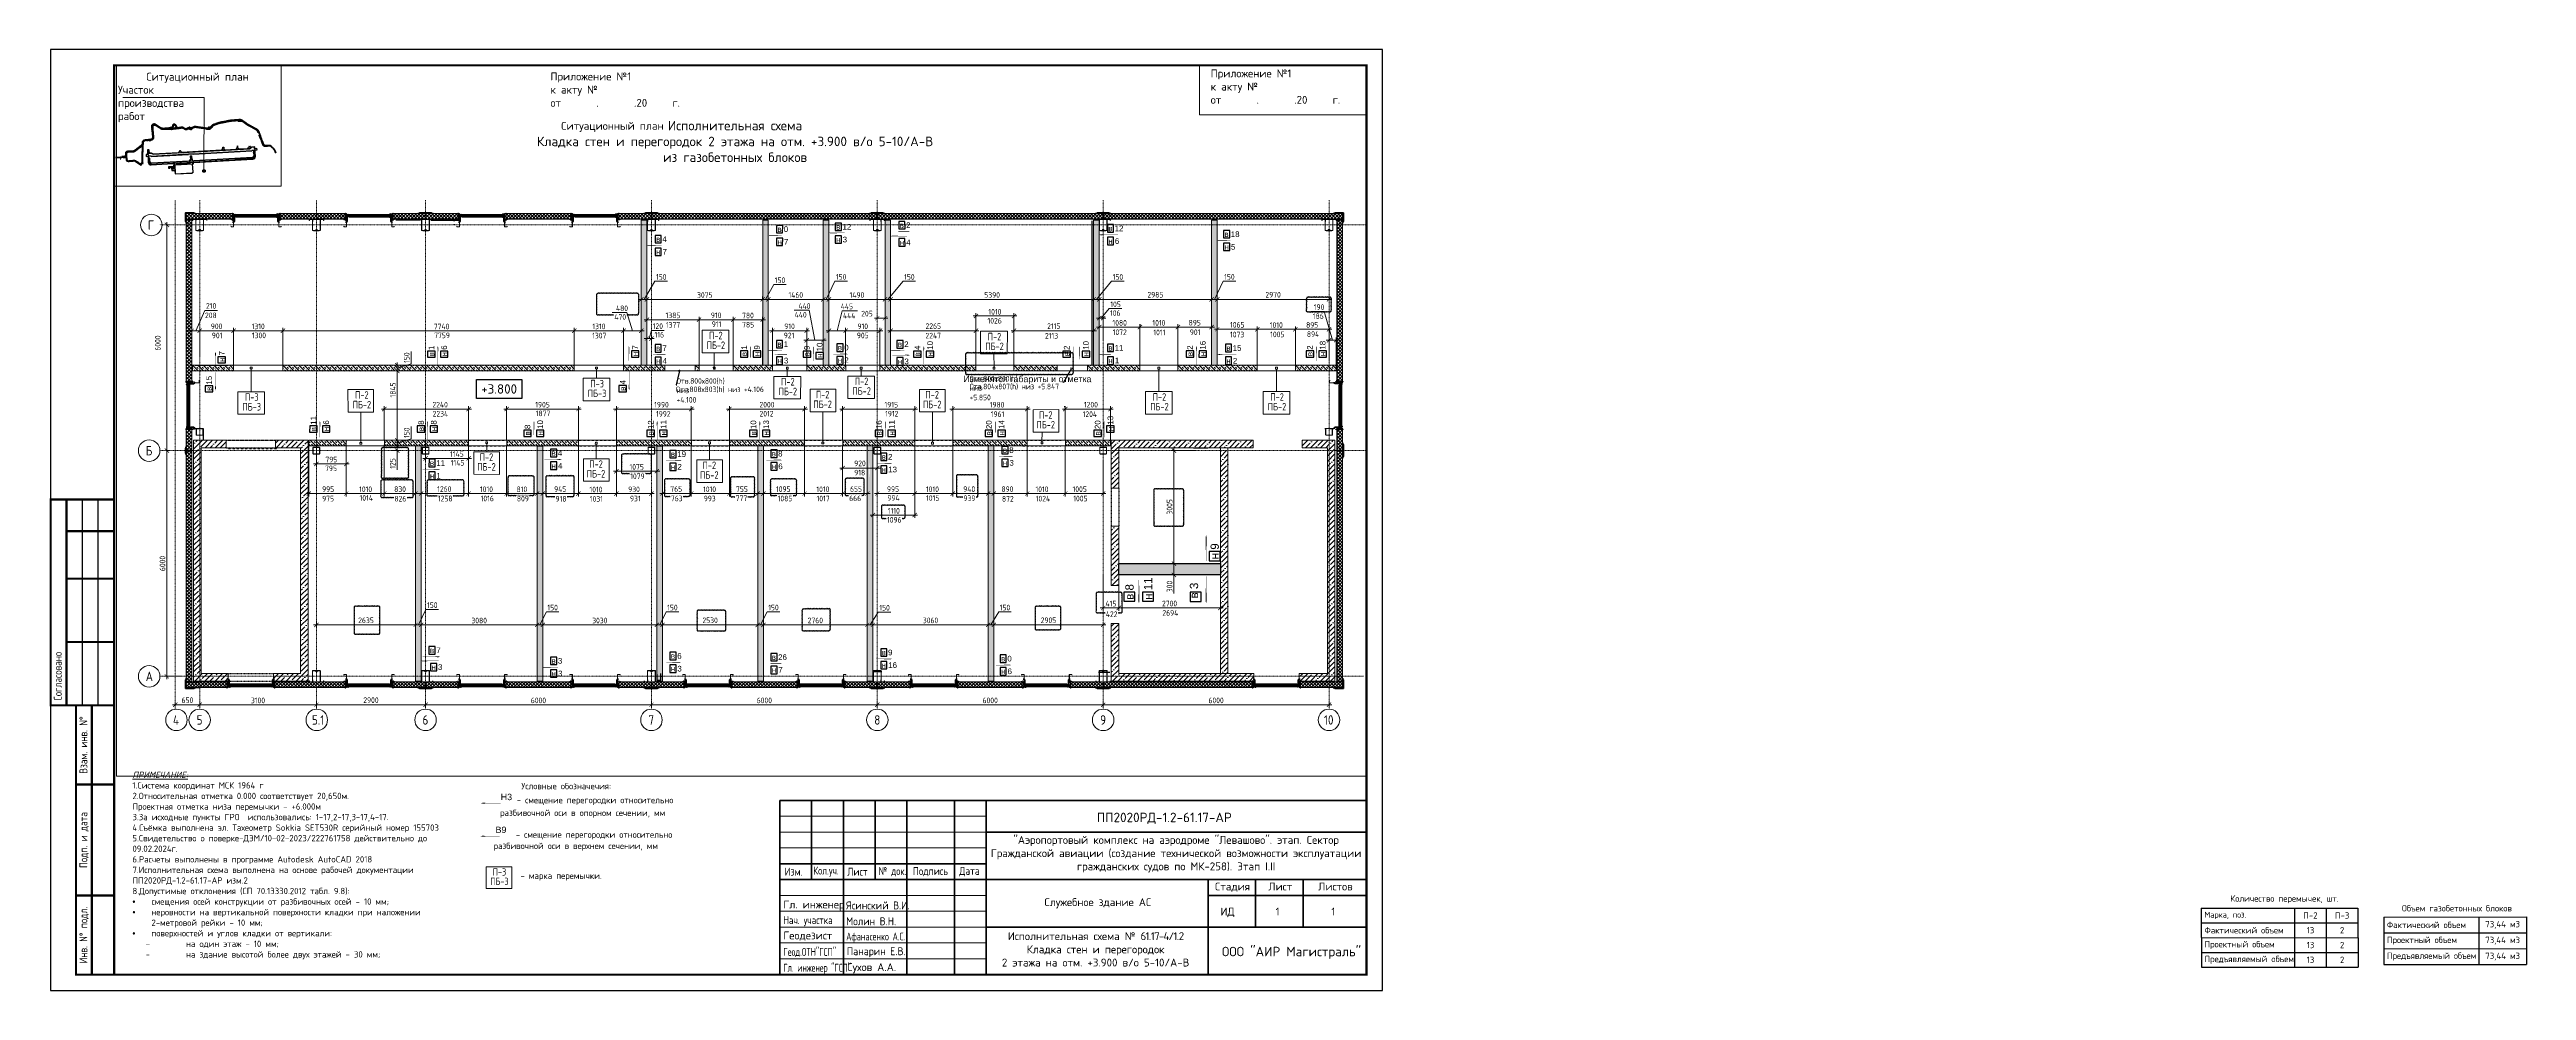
# Paper-space layout 'Лист1' of a CAD drawing. Header units: metres. Extents: x 436 to 1217, y -7 to 290.
# The model-space entities are those that its viewports show. They can reach past a viewport. Long polylines and large blocks are cut down to what shows.
import ezdxf
from ezdxf import colors
from ezdxf.entities.mleader import LeaderData, LeaderLine
from ezdxf.enums import TextEntityAlignment as Align
from ezdxf.math import Vec2, Vec3

# ---------------------------------------------------------------- set-up
doc = ezdxf.new("R2010")
doc.units = ezdxf.units.M
doc.set_wipeout_variables(frame=1)
doc.header["$PDMODE"] = 35
doc.header["$PDSIZE"] = 1
for name, pattern in [('_ШПТ__20_т__2_5__Линия сетки', [25, 20, -2.5, 0, -2.5]), ('_ШТР__3__1_5_', [4.5, 3, -1.5]), ('_ШТР__3__3__Скрыто', [6, 3, -3]), ('XKITLINE00', [0]), ('XKITLINE02', [4, 2, -2])]:
    doc.linetypes.add(name, pattern=pattern)
doc.layers.get('Defpoints').update_dxf_attribs({"color": 253})
for name, color, linetype in [('0 Оформление листа', 7, 'Continuous'), ('2023.09.18_В_ОТКЛОНЕНИЯ', 7, 'Continuous'), ('2023.10.30_В_ОТКЛОНЕНИЯ', 7, 'Continuous'), ('2023.10.30_Н_ОТКЛОНЕНИЯ', 7, 'Continuous'), ('2023.11.08_В_ОТКЛОНЕНИЯ', 7, 'Continuous'), ('2023.11.08_Н_ОТКЛОНЕНИЯ', 7, 'Continuous'), ('_4-3_ маркировка на кладочных планах АР', 7, 'Continuous'), ('A-WALL-PATT', 181, 'Continuous'), ('HAUPTPROFIL', 7, 'Continuous'), ('S-METL', 14, 'Continuous'), ('О_Формат', 7, 'Continuous'), ('Оформление на листе', 7, 'Continuous'), ('рамка', 7, 'Continuous')]:
    doc.layers.add(name, color=color, linetype=linetype)
for name, color, linetype, lineweight in [('08 - Текст', 4, 'Continuous', 13), ('0_Выноски текст', 7, 'Continuous', 18), ('G-ANNO-TTLB', 7, 'Continuous', 9), ('Part', 250, 'Continuous', 0), ('S-WALL-PATT', 7, 'Continuous', 0), ('Выноски', 7, 'Continuous', 15), ('Высотные отметки', 7, 'Continuous', 9), ('К_Лист_основная', 7, 'Continuous', 13), ('К_Лист_тонкая', 7, 'Continuous', 13), ('Обобщенные модели', 7, 'Continuous', 18), ('Окна', 251, 'Continuous', 9), ('Оси', 250, 'Continuous', 9), ('Основной', 7, 'Continuous', 30), ('Размеры', 250, 'Continuous', 9), ('Стены', 7, 'Continuous', 18), ('Стены штриховка', 7, 'Continuous', 30)]:
    doc.layers.add(name, color=color, linetype=linetype, lineweight=lineweight)
doc.layers.add('Лестницы', color=7, linetype='Continuous', lineweight=9, true_color=0x506c76)
doc.layers.add('НЕПЕЧАТНЫЙ', color=7, linetype='Continuous', plot=False)
doc.styles.add('159', font='arial.ttf')
doc.styles.add('AxeAndPointZ', font='arial.ttf')
doc.styles.add('GOST Common', font='GOST_Common.ttf', dxfattribs={"width": 0.9, "height": 350})
doc.styles.add('ISOCPEUR', font='isocpeur.ttf', dxfattribs={"height": 375})
doc.styles.add('ISOCPEUR_3', font='isocpeur.ttf', dxfattribs={"width": 0.85, "height": 2.5})
doc.styles.add('ISOCPEUR_5', font='isocpeur.ttf', dxfattribs={"width": 0.8, "height": 250})
doc.styles.add('ISOCPEUR_I_6', font='isocpeur.ttf', dxfattribs={"height": 2.5})
doc.styles.add('PDF ISOCPEUR', font='isocpeur.ttf')
doc.styles.add('SPDS', font='simplex.shx', dxfattribs={"width": 0.8})
doc.styles.get("Standard").update_dxf_attribs({"font": 'arial.ttf'})
doc.styles.add('ГОСТ 2.304', font='CS_Gost2304.shx')
doc.styles.add('СПДС', font='isocpeur.ttf')
doc.styles.add('стиль1', font='isocpeur.ttf')
doc.dimstyles.new('невидим', dxfattribs={"dimscale": 100, "dimtxt": 1.5, "dimasz": 1.5, "dimexe": 0.3, "dimexo": 0, "dimgap": 0.5, "dimtad": 1, "dimdec": 0, "dimtxsty": 'ГОСТ 2.304', "dimblk": 'OBLIQUE', "dimcen": 2.5, "dimdle": 0.5, "dimse1": 1, "dimse2": 1, "dimsd1": 1, "dimsd2": 1, "dimadec": 0, "dimazin": 2, "dimtfac": 0.75, "dimtdec": 0, "dimtofl": 0, "dimtmove": 2, "dimatfit": 3, "dimfxl": 1, "dimtfill": 1, "dimtolj": 1, "dimlwd": 9, "dimlwe": 9, "dimarcsym": 1})
doc.dimstyles.new('СПДС', dxfattribs={"dimscale": 100, "dimtxt": 2, "dimasz": 1.5, "dimexe": 1, "dimexo": 0, "dimgap": 0.5, "dimtad": 1, "dimdec": 0, "dimtxsty": 'ГОСТ 2.304', "dimblk": 'ARCHTICK', "dimcen": 2.5, "dimdle": 1, "dimadec": 0, "dimazin": 2, "dimtfac": 0.75, "dimtdec": 0, "dimtmove": 1, "dimatfit": 3, "dimfxl": 1, "dimtfill": 1, "dimtolj": 1, "dimlwd": 9, "dimlwe": 9, "dimarcsym": 1})
pattern_1 = [(45, (-90163.45, 379.79), (-134.70384, 134.70384), []), (45, (-90028.75, 379.79), (-134.70384, 134.70384), [238.125, -47.625, 0, -47.625])]
pattern_2 = [(315, (-90163.45, 379.79), (70.71068, 70.71068), []), (315, (-90092.75, 379.79), (70.71068, 70.71068), [50, -50])]
pattern_3 = [(45, (-17085, -9191.363), (-13.258252, 13.258252), []), (135, (-17085, -9191.363), (-13.258252, -13.258252), [])]

# ---------------------------------------------------------------- blocks, each defined once
blk = doc.blocks.new('*U4')
at = {"layer": 'О_Формат'}
blk.add_lwpolyline([(0, 0), (420, 0), (420, 297), (0, 297)], close=True, dxfattribs=at)
at = {"layer": 'О_Формат', "const_width": 0.7}
for points in [[(20, 5), (415, 5), (415, 292), (20, 292)], [(20, 90), (20, 155), (0, 155), (0, 90)], [(8, 5), (20, 5), (20, 90), (8, 90)]]:
    blk.add_lwpolyline(points, close=True, dxfattribs=at)
for points in [[(5, 90), (5, 155)], [(5, 145), (20, 145)], [(5, 130), (20, 130)], [(5, 110), (20, 110)], [(13, 5), (13, 90)], [(20, 65), (8, 65)], [(20, 30), (8, 30)]]:
    blk.add_lwpolyline(points, dxfattribs=at)
at = {"layer": 'О_Формат'}
for points in [[(10, 90), (10, 155)], [(15, 90), (15, 155)]]:
    blk.add_lwpolyline(points, dxfattribs=at)
at = {"layer": 'О_Формат', "style": 'SPDS', "width": 0.8}
blk.add_text('Согласовано', height=2.5, rotation=90, dxfattribs=at).set_placement((3.5, 91.5))
for s, p in [('Взам. инв. N%%D', (12.33, 77.5)), ('Подп. и дата', (12.33, 47.5)), ('Инв. N%%D подл.', (12.33, 17.5))]:
    blk.add_text(s, height=2.5, rotation=90, dxfattribs=at).set_placement(p, align=Align.BOTTOM_CENTER)
blk = doc.blocks.new('*E2')
at = {"layer": 'Оформление на листе', "color": 252, "flags": 128}
for points in [[(-216, 630), (-217, 625), (-217, 623), (-218, 617, -0.347557), (-235, 600), (-235, 600, 0.061273), (-257, 595, 0.061263), (-277, 584), (-277, 584, -0.179889), (-305, 575, -0.025943), (-309, 575, -0.023004), (-314, 576, -0.020073), (-318, 577, -0.017149), (-323, 578, -0.01423), (-328, 580, -0.011316), (-333, 581, -0.008406), (-337, 584, -0.0055), (-342, 586, -0.002053), (-345, 587, -0.000763), (-349, 589), (-367, 600, 0.000977), (-369, 602, 0.00293), (-372, 603, 0.004883), (-375, 605, 0.006836), (-378, 606, 0.00879), (-381, 608, 0.010743), (-384, 609, 0.012696), (-387, 610, 0.01465), (-390, 611, 0.051126), (-401, 613, 0.01465), (-405, 614, 0.012696), (-408, 614, 0.010743), (-411, 613, 0.00879), (-415, 613, 0.006836), (-418, 613, 0.004883), (-421, 612, 0.00293), (-424, 612, 0.000977), (-427, 611), (-465, 605, -0.009178), (-501, 600, -0.289382), (-530, 613), (-530, 613), (-539, 627), (-550, 644), (-552, 647), (-557, 655), (-561, 661), (-567, 670), (-568, 672), (-569, 673), (-570, 675), (-571, 676), (-572, 677), (-573, 679), (-574, 680), (-575, 681), (-576, 682), (-578, 684), (-579, 685), (-581, 686), (-582, 687), (-584, 687), (-585, 688), (-587, 689), (-588, 689), (-590, 690), (-592, 690), (-593, 691), (-595, 691), (-597, 691), (-598, 691), (-600, 691), (-602, 691), (-604, 691), (-605, 690), (-607, 690), (-609, 689), (-610, 689), (-612, 688), (-614, 687), (-615, 686), (-617, 685), (-618, 684), (-619, 683), (-621, 682), (-622, 681), (-623, 679), (-624, 678), (-625, 676), (-626, 675), (-627, 674), (-628, 672), (-629, 670), (-629, 669), (-630, 667), (-630, 665), (-631, 664), (-631, 662), (-631, 660), (-631, 659), (-631, 657), (-631, 655), (-631, 653), (-631, 652), (-631, 650), (-631, 648), (-631, 647), (-631, 645), (-631, 644), (-632, 642), (-632, 641), (-633, 639), (-633, 638), (-634, 637), (-635, 635), (-635, 634), (-636, 633), (-637, 632), (-638, 631), (-639, 630), (-640, 629), (-641, 628), (-642, 627), (-643, 626), (-645, 625), (-646, 624), (-648, 624), (-649, 623), (-651, 622), (-653, 621), (-654, 621), (-656, 620), (-665, 617), (-665, 617), (-684, 611), (-693, 607), (-703, 604), (-710, 602), (-722, 598), (-731, 595), (-741, 592), (-744, 591, -0.074463), (-759, 588), (-879, 585), (-879, 585, -0.001891), (-884, 585, -0.003518), (-888, 586, -0.005319), (-892, 586, -0.007124), (-895, 587, -0.008934), (-899, 587), (-899, 587, -0.102903), (-935, 598, -0.000008), (-935, 598, -0.008933), (-938, 599, -0.007123), (-942, 601, -0.005318), (-945, 602, -0.003516), (-948, 604, -0.001888), (-953, 606), (-953, 606), (-1055, 674, 0.001954), (-1060, 678, 0.00586), (-1066, 681, 0.009767), (-1071, 684, 0.013674), (-1077, 687, 0.017581), (-1083, 690, 0.021489), (-1089, 692, 0.025397), (-1096, 694, 0.029306), (-1102, 695, 0.326592), (-1158, 661, 0.029306), (-1160, 655, 0.025397), (-1161, 649, 0.021489), (-1162, 642, 0.017581), (-1163, 635, 0.013674), (-1163, 629, 0.009767), (-1162, 622, 0.00586), (-1162, 616, 0.001954), (-1161, 610), (-1137, 385), (-1137, 385, -0.000764), (-1137, 381, -0.002054), (-1137, 378, -0.0055), (-1137, 373, -0.008407), (-1137, 367, -0.011316), (-1137, 362, -0.01423), (-1138, 357, -0.017148), (-1138, 352, -0.020072), (-1140, 348, -0.023003), (-1141, 343, -0.025942), (-1143, 339), (-1143, 339, -0.142197), (-1158, 321), (-1158, 321, -0.025941), (-1161, 318, -0.023002), (-1165, 316, -0.020072), (-1169, 314, -0.017148), (-1174, 312, -0.01423), (-1179, 310, -0.011316), (-1184, 309, -0.008407), (-1189, 308, -0.005501), (-1194, 307, -0.002054), (-1197, 306, -0.000764), (-1201, 305), (-1201, 305), (-1324, 292, 0.001954), (-1330, 291, 0.00586), (-1337, 290, 0.009767), (-1343, 289, 0.013674), (-1349, 288, 0.017581), (-1356, 286, 0.021489), (-1362, 284, 0.025397), (-1368, 281, 0.029306), (-1374, 277, 0.107223), (-1390, 260, 0.029306), (-1393, 254, 0.025397), (-1395, 248, 0.021489), (-1397, 241, 0.017581), (-1398, 235, 0.013674), (-1399, 228, 0.009767), (-1399, 222, 0.00586), (-1400, 216, 0.001954), (-1400, 209), (-1400, 209), (-1400, 176, 0.002188), (-1399, 149, 0.001938), (-1400, 126), (-1406, -297), (-1391, -297), (-1391, -297, -0.393245), (-1385, -303)], [(262, 591, -0.085325), (220, 590), (220, 590), (200, 592), (180, 594), (-44, 627, 0.001116), (-49, 628, 0.003349), (-54, 629, 0.005581), (-59, 629, 0.007813), (-64, 630, 0.010045), (-69, 630, 0.012278), (-74, 630, 0.01451), (-80, 630, 0.016743), (-85, 629, 0.008293), (-87, 629, 0.018041), (-93, 628, 0.015635), (-98, 626, 0.013229), (-104, 624, 0.010824), (-109, 622, 0.008419), (-114, 620, 0.006013), (-119, 618, 0.003608), (-124, 615, 0.001203), (-129, 613), (-129, 613), (-129, 613, -0.002459), (-134, 610, -0.006815), (-140, 608, -0.01118), (-145, 606, -0.015554), (-150, 605, -0.019941), (-156, 604), (-156, 604, -0.033826), (-164, 602, -0.000008), (-164, 602, -0.019942), (-170, 601, -0.015554), (-175, 600, -0.011178), (-181, 600, -0.006812), (-187, 600, -0.002454), (-193, 600), (-193, 600), (-193, 600, -0.424077), (-211, 622), (-211, 624), (-210, 629)], [(844, 781), (852, 782), (1010, 795), (1015, 791), (1028, 792), (1028, 792, -0.000923), (1033, 792, -0.002496), (1038, 792, -0.004071), (1042, 792, -0.005646), (1047, 792, -0.007222), (1052, 792, -0.0088), (1057, 792, -0.010378), (1061, 791, -0.011958), (1066, 790, -0.000004), (1066, 790, -0.016897), (1072, 790), (1076, 793), (1081, 792), (1084, 791), (1087, 790), (1090, 789), (1094, 787), (1096, 786), (1099, 785), (1102, 784), (1104, 782), (1107, 781), (1110, 779), (1112, 778), (1115, 776), (1118, 774), (1120, 773), (1122, 771), (1125, 770), (1127, 768), (1127, 768), (1196, 719, 0.030064), (1298, 654), (1450, 570), (1450, 570, -0.001224), (1457, 566, -0.003574), (1463, 563, -0.004223), (1468, 560, -0.005545), (1472, 557, -0.006867), (1477, 553, -0.008189), (1481, 550, -0.009511), (1486, 547, -0.010834), (1490, 543, -0.012157), (1493, 540, -0.01348), (1497, 536), (1497, 536, -0.02528), (1503, 529), (1503, 529, -0.013481), (1507, 525, -0.012157), (1510, 520, -0.010834), (1513, 516, -0.009512), (1515, 511, -0.008189), (1518, 506, -0.006867), (1520, 502, -0.005544), (1523, 497, -0.004222), (1525, 492, -0.003572), (1528, 485, -0.001223), (1531, 478), (1531, 478), (1588, 330), (1612, 275), (1617, 260, -0.005824), (1634, 216), (1640, 198, 0.000977), (1641, 195, 0.00293), (1642, 192, 0.004883), (1643, 189, 0.006836), (1644, 186, 0.00879), (1646, 183, 0.010743), (1647, 180, 0.012696), (1649, 178, 0.01465), (1651, 175, 0.18923), (1682, 153, 0.01465), (1685, 153, 0.012696), (1688, 152, 0.010743), (1692, 152, 0.00879), (1695, 152, 0.006836), (1698, 152, 0.004883), (1701, 152, 0.00293), (1704, 152, 0.000977), (1707, 152), (1786, 153), (1786, 153, -0.001007), (1790, 153, -0.002962), (1793, 153, -0.004917), (1797, 153, -0.006872), (1801, 153, -0.008827), (1804, 153, -0.010783), (1808, 152, -0.012739), (1812, 151, -0.014694), (1815, 151), (1815, 151, -0.078895), (1832, 144, -0.000018), (1832, 144, -0.014692), (1835, 142, -0.012736), (1838, 140, -0.010781), (1841, 138, -0.008825), (1843, 135, -0.00687), (1846, 133, -0.004915), (1849, 131, -0.00296), (1852, 128, -0.001005), (1854, 125), (1854, 125), (1911, 68), (1911, 68, -0.000599), (1914, 65, -0.001772), (1916, 62, -0.002944), (1919, 59, -0.004117), (1921, 57, -0.00529), (1923, 54, -0.006462), (1926, 51, -0.007635), (1928, 48, -0.008808), (1930, 45, -0.000005), (1930, 45, -0.025793), (1936, 37, -0.000008), (1936, 37, -0.008807), (1937, 33, -0.007634), (1939, 30, -0.006462), (1941, 27, -0.005289), (1942, 24, -0.004117), (1944, 20, -0.002944), (1945, 17, -0.001772), (1947, 13, -0.000599), (1948, 10), (1948, 10), (1953, -3, -0.414214), (1948, -16), (1947, -17), (1953, -31), (1967, -25), (1961, -11), (1952, 12, 0.000586), (1951, 15, 0.001758), (1950, 19, 0.00293), (1948, 22, 0.004102), (1947, 26, 0.005274), (1945, 29, 0.006445), (1944, 32, 0.007617), (1942, 36, 0.008789), (1940, 39, 0.025793), (1934, 48, 0.008789), (1932, 51, 0.007617), (1930, 54, 0.006445), (1927, 57, 0.005274), (1925, 60, 0.004102), (1922, 63, 0.00293), (1919, 65, 0.001758), (1917, 68, 0.000586), (1914, 71), (1857, 129, 0.000977), (1855, 131, 0.00293), (1852, 134, 0.004883), (1849, 136, 0.006836), (1847, 139, 0.008789), (1844, 142, 0.010743), (1841, 144, 0.012696), (1838, 146, 0.01465), (1834, 148, 0.078913), (1816, 156, 0.01465), (1812, 157, 0.012696), (1809, 157, 0.010743), (1805, 157, 0.008789), (1801, 158, 0.006836), (1797, 158, 0.004883), (1793, 158, 0.00293), (1790, 158, 0.000977), (1786, 158), (1707, 156), (1707, 156, -0.00102), (1704, 156, -0.002977), (1701, 156, -0.004934), (1698, 156, -0.006892), (1695, 156, -0.008849), (1692, 157, -0.010807), (1689, 157, -0.012765), (1686, 158, -0.014724), (1683, 158, -0.000009), (1683, 158, -0.18923), (1655, 178, -0.000023), (1655, 178, -0.01472), (1653, 180, -0.012762), (1652, 183, -0.010805), (1650, 185, -0.008847), (1649, 188, -0.00689), (1648, 191, -0.004933), (1647, 194, -0.002977), (1645, 197, -0.00102), (1644, 200), (1644, 200), (1638, 218, 0.005824), (1622, 261), (1616, 276), (1597, 333), (1540, 481, 0.001172), (1537, 488, 0.003516), (1534, 495, 0.00586), (1531, 502, 0.008204), (1528, 509, 0.010548), (1525, 516, 0.012892), (1521, 523, 0.015236), (1517, 530, 0.01758), (1512, 536, 0.025296), (1505, 544, 0.01758), (1500, 549, 0.015236), (1494, 554, 0.012892), (1488, 559, 0.010548), (1481, 563, 0.008204), (1475, 567, 0.00586), (1468, 571, 0.003516), (1462, 575, 0.001172), (1455, 579), (1303, 662, -0.030064), (1202, 726), (1133, 776, 0.000781), (1129, 779, 0.002344), (1125, 782, 0.003906), (1120, 785, 0.005469), (1116, 787, 0.007032), (1112, 790, 0.008594), (1107, 793, 0.010157), (1103, 795, 0.011719), (1098, 797, 0.076064), (1068, 806, 0.011719), (1062, 806, 0.010157), (1057, 807, 0.008594), (1052, 807, 0.007032), (1047, 807, 0.005469), (1042, 806, 0.003906), (1037, 806, 0.002344), (1032, 806, 0.000781), (1027, 805), (843, 791)], [(-1386, -289, -1.036725), (-1391, -289), (-1391, -282), (-1391, -282, -0.414214), (-1401, -272), (-1395, 126, -0.001938), (-1395, 149, -0.002188), (-1393, 175), (-1390, 209), (-1390, 209, -0.000762), (-1390, 213, -0.002051), (-1390, 216, -0.005498), (-1389, 221, -0.008405), (-1388, 227, -0.011315), (-1387, 232, -0.014229), (-1386, 236, -0.017147), (-1385, 241, -0.020072), (-1383, 246, -0.023003), (-1381, 250, -0.025942), (-1378, 254, -0.000013), (-1378, 254, -0.107223), (-1366, 267, -0.000021), (-1366, 267, -0.025941), (-1363, 269, -0.023002), (-1359, 272, -0.020071), (-1354, 274, -0.017146), (-1350, 276, -0.014228), (-1345, 277, -0.011314), (-1340, 279, -0.008404), (-1335, 280, -0.005497), (-1330, 281, -0.002051), (-1326, 282, -0.000762), (-1323, 282), (-1323, 282), (-1237, 292)], [(-629, 582), (-605, 582, 0.03533), (-464, 596), (-426, 602), (-426, 602, -0.001793), (-422, 602, -0.003098), (-419, 602, -0.004606), (-417, 602, -0.006119), (-414, 602, -0.00764), (-412, 602, -0.009169), (-409, 602, -0.010709), (-407, 601, -0.012262), (-405, 601, -0.013829), (-402, 601, -0.000021), (-402, 601, -0.051124), (-394, 599, -0.013831), (-392, 599, -0.012264), (-389, 598, -0.010711), (-387, 598, -0.009172), (-385, 597, -0.007642), (-382, 596, -0.006121), (-380, 595, -0.004608), (-377, 594, -0.003101), (-375, 593, -0.001797), (-372, 592), (-353, 581, 0.001954), (-348, 578, 0.00586), (-342, 575, 0.009767), (-337, 571, 0.013674), (-331, 569, 0.017581), (-325, 566, 0.021489), (-318, 564, 0.025397), (-312, 563, 0.029306), (-305, 562, 0.179893), (-269, 574), (-269, 574, -0.062665), (-251, 584, -0.000002), (-251, 584, -0.565738), (-224, 563), (-224, 562)], [(1950, -5, 0.000018), (1950, -5), (1945, 9), (1945, 9), (1944, 11), (1943, 14), (1942, 16), (1941, 19), (1939, 22), (1938, 24), (1937, 27), (1936, 29), (1934, 32), (1933, 34), (1933, 35), (1931, 37), (1929, 40), (1928, 43), (1927, 43), (1927, 43), (1926, 45), (1924, 48), (1922, 50), (1920, 53), (1918, 55), (1915, 58), (1913, 60), (1911, 62), (1909, 65), (1908, 65), (1902, 72), (1888, 86), (1888, 86), (1884, 90), (1879, 95), (1874, 100), (1872, 102), (1864, 110), (1860, 115), (1852, 122), (1852, 123), (1850, 125), (1848, 126), (1846, 128), (1845, 129), (1844, 130), (1842, 132), (1840, 133), (1838, 135), (1836, 136), (1835, 138), (1833, 139), (1831, 140), (1830, 140), (1830, 141), (1828, 142), (1826, 143), (1824, 143), (1822, 144), (1820, 145), (1819, 146), (1817, 146), (1815, 147), (1814, 147), (1814, 147), (1810, 147), (1808, 148), (1806, 148), (1804, 148), (1802, 148), (1800, 148), (1798, 149), (1796, 149), (1794, 149), (1791, 149), (1789, 149), (1787, 149), (1786, 149), (1776, 148), (1756, 147), (1744, 147), (1736, 147), (1734, 147), (1716, 146), (1708, 146), (1705, 146), (1703, 146), (1701, 146), (1698, 146), (1696, 146), (1693, 146), (1691, 146), (1688, 146), (1686, 146), (1683, 147), (1681, 147), (1678, 148), (1676, 148), (1674, 149), (1672, 150), (1669, 151), (1667, 152), (1665, 153), (1663, 154), (1661, 156), (1659, 157), (1657, 158), (1656, 160), (1654, 162), (1652, 163), (1650, 165), (1649, 167), (1647, 169), (1645, 171), (1644, 174), (1643, 176), (1641, 179), (1640, 181), (1639, 183), (1638, 185), (1637, 188), (1637, 190), (1636, 192), (1635, 194), (1634, 196), (1630, 209), (1628, 214), (1627, 219), (1620, 237), (1613, 256), (1612, 258), (1607, 273), (1606, 275), (1598, 293), (1590, 311), (1582, 328), (1581, 330), (1574, 348), (1567, 367), (1560, 386), (1553, 405), (1548, 418)], [(1968, -26), (1952, -32), (1946, -16), (1947, -16, 0.414122), (1953, -4, 0.000079), (1953, -4), (1947, 10), (1947, 10), (1946, 12), (1945, 15), (1944, 17), (1943, 20), (1942, 23), (1941, 25), (1939, 28), (1938, 30), (1937, 33), (1935, 36), (1935, 36), (1933, 39), (1931, 41), (1930, 44), (1930, 44), (1929, 44), (1928, 47), (1926, 50), (1924, 52), (1922, 55), (1919, 57), (1917, 59), (1915, 62), (1913, 64), (1911, 66), (1910, 67), (1903, 74), (1890, 88), (1889, 88), (1886, 92), (1880, 97), (1875, 102), (1874, 104), (1866, 112), (1861, 117), (1854, 124), (1853, 125), (1852, 126), (1850, 128), (1848, 130), (1847, 131), (1845, 132), (1844, 134), (1842, 135), (1840, 137), (1838, 138), (1836, 140), (1834, 141), (1832, 142), (1832, 143), (1831, 143), (1829, 144), (1827, 145), (1825, 146), (1823, 147), (1821, 148), (1819, 148), (1817, 149), (1815, 150), (1815, 150), (1815, 150), (1811, 151), (1809, 151), (1807, 151), (1805, 152), (1803, 152), (1800, 152), (1798, 152), (1796, 152), (1794, 152), (1791, 152), (1789, 152), (1787, 152), (1786, 152), (1776, 152), (1756, 152), (1743, 151), (1736, 151), (1734, 151), (1716, 151), (1707, 151), (1705, 151), (1703, 151), (1701, 151), (1698, 151), (1696, 151), (1694, 151), (1691, 151), (1689, 151), (1687, 151), (1684, 152), (1682, 152), (1680, 153), (1678, 153), (1676, 154), (1674, 155), (1672, 156), (1670, 157), (1668, 158), (1666, 159), (1664, 160), (1662, 161), (1661, 162), (1659, 164), (1657, 165), (1656, 167), (1654, 169), (1653, 171), (1651, 172), (1650, 174), (1648, 176), (1647, 179), (1646, 181), (1645, 183), (1644, 185), (1643, 187), (1642, 189), (1641, 192), (1641, 194), (1640, 196), (1639, 198), (1634, 211), (1633, 216), (1631, 220), (1624, 239), (1617, 258), (1616, 259), (1611, 274), (1610, 276), (1602, 295), (1594, 313), (1586, 329), (1586, 331), (1578, 350), (1571, 369), (1564, 387), (1557, 406), (1552, 420)]]:
    blk.add_lwpolyline(points, format="xyb", dxfattribs=at)
blk.add_lwpolyline([(-534, 601, 1.005809), (-534, 601), (-543, 600), (-553, 599), (-563, 599), (-572, 598), (-573, 598), (-583, 598), (-593, 597), (-605, 597), (-613, 597), (-629, 596), (-654, 596), (-679, 595), (-687, 595, -0.329521), (-689, 597), (-690, 599), (-681, 602), (-662, 608), (-662, 608), (-653, 611), (-651, 612), (-649, 612), (-648, 613), (-646, 614), (-644, 615), (-642, 615), (-640, 617), (-638, 618), (-636, 619), (-635, 620), (-633, 621), (-632, 623), (-630, 624), (-629, 625), (-628, 627), (-627, 629), (-626, 630), (-625, 632), (-624, 634), (-623, 636), (-622, 638), (-622, 640), (-621, 642), (-621, 644), (-621, 646), (-620, 648), (-620, 650), (-621, 653), (-621, 655), (-621, 656), (-621, 657), (-621, 659), (-621, 660), (-621, 661), (-621, 662), (-621, 663), (-620, 665), (-620, 666), (-619, 667), (-619, 668), (-618, 669), (-618, 670), (-617, 671), (-616, 672), (-616, 673), (-615, 674), (-614, 675), (-613, 676), (-612, 677), (-611, 677), (-610, 678), (-609, 679), (-608, 679), (-607, 680), (-606, 680), (-604, 680), (-603, 681), (-602, 681), (-601, 681), (-600, 681), (-598, 681), (-597, 681), (-596, 681), (-595, 681), (-594, 681), (-593, 680), (-591, 680), (-590, 680), (-589, 679), (-588, 679), (-587, 678), (-586, 677), (-585, 677), (-584, 676), (-583, 675), (-582, 674), (-581, 674), (-580, 673), (-580, 672), (-579, 671), (-578, 669), (-577, 668), (-575, 667), (-574, 665), (-568, 656), (-565, 650), (-559, 642), (-558, 639), (-547, 622), (-538, 608), (-536, 605, 1.000131), (-536, 606), (-537, 609), (-546, 622), (-557, 639), (-559, 642), (-564, 650), (-568, 656), (-574, 666), (-575, 667), (-576, 668), (-577, 670), (-578, 671), (-579, 672), (-580, 673), (-581, 674), (-582, 675), (-583, 676), (-584, 676), (-585, 677), (-586, 678), (-587, 678), (-588, 679), (-589, 680), (-590, 680), (-591, 681), (-592, 681), (-594, 681), (-595, 681), (-596, 682), (-597, 682), (-598, 682), (-600, 682), (-601, 682), (-602, 681), (-603, 681), (-605, 681), (-606, 680), (-607, 680), (-608, 680), (-609, 679), (-610, 678), (-611, 678), (-612, 677), (-613, 676), (-614, 675), (-615, 674), (-616, 673), (-617, 672), (-618, 671), (-618, 670), (-619, 669), (-619, 668), (-620, 667), (-620, 666), (-621, 665), (-621, 664), (-621, 662), (-621, 661), (-622, 660), (-622, 659), (-622, 657), (-621, 656), (-621, 655), (-621, 653), (-621, 650), (-621, 648), (-621, 646), (-621, 644), (-622, 642), (-622, 640), (-623, 638), (-623, 636), (-624, 634), (-625, 632), (-626, 631), (-627, 629), (-628, 627), (-629, 626), (-631, 624), (-632, 623), (-633, 622), (-635, 620), (-636, 619), (-638, 618), (-640, 617), (-642, 616), (-644, 615), (-646, 614), (-648, 614), (-650, 613), (-651, 612), (-653, 612), (-662, 609), (-663, 609), (-681, 603), (-690, 599), (-700, 596), (-708, 594, 0.00869), (-708, 594, 1.00001), (-707, 594), (-700, 596), (-690, 599), (-690, 597, 0.329521), (-687, 594), (-679, 595), (-654, 595), (-629, 596), (-629, 596), (-613, 596), (-605, 596), (-593, 597), (-583, 597), (-573, 598), (-572, 598), (-563, 598), (-553, 599), (-543, 600)], format="xyb", close=True, dxfattribs=at)
at = {"layer": 'Оформление на листе', "color": 252, "linetype": 'Continuous', "lineweight": 5, "flags": 128}
blk.add_lwpolyline([(-1935, -140), (-1925, -139), (-1916, -141, 0.056812), (-1912, -141, 0.424346), (-1909, -138), (-1909, -131), (-1892, -130), (-1892, -137, 0.41394), (-1889, -140), (-1870, -139), (-1850, -138), (-1835, -137), (-1835, -137), (-1834, -137), (-1834, -137), (-1833, -137), (-1833, -137), (-1832, -137), (-1831, -136), (-1831, -136), (-1830, -136), (-1830, -136), (-1829, -136), (-1829, -135), (-1828, -135), (-1828, -135), (-1827, -135), (-1827, -134), (-1826, -134), (-1826, -134), (-1825, -133), (-1825, -133), (-1824, -133), (-1824, -132), (-1824, -132), (-1823, -132), (-1823, -131), (-1823, -131), (-1822, -131), (-1822, -130), (-1821, -130), (-1821, -129), (-1821, -129), (-1820, -128), (-1820, -128), (-1820, -127), (-1820, -127), (-1819, -126), (-1819, -126), (-1819, -125), (-1819, -124), (-1819, -124), (-1818, -123), (-1818, -123), (-1818, -122), (-1818, -122), (-1818, -121), (-1818, -120), (-1818, -120), (-1818, -119), (-1818, -119), (-1818, -118), (-1818, -118), (-1818, -117), (-1821, -67, -0.000977), (-1821, -64, -0.00293), (-1821, -61, -0.004883), (-1821, -58, -0.006837), (-1822, -54, -0.00879), (-1821, -51, -0.010743), (-1821, -48, -0.012697), (-1821, -44, -0.01465), (-1820, -41, -0.283741), (-1781, 3, -0.01465), (-1777, 4, -0.012697), (-1774, 4, -0.010743), (-1771, 5, -0.00879), (-1767, 5, -0.006837), (-1764, 6, -0.004883), (-1761, 6, -0.00293), (-1757, 6, -0.000977), (-1754, 6), (-1651, 9), (-1651, 9, 0.001497), (-1646, 10, 0.003972), (-1641, 10, 0.006451), (-1637, 11, 0.008934), (-1633, 12, 0.011422), (-1628, 12, 0.013916), (-1624, 14, 0.016417), (-1620, 15, 0.018928), (-1617, 16), (-1617, 16), (-1616, 17), (-1616, 17, 0.018928), (-1612, 18, 0.016418), (-1609, 19, 0.013916), (-1605, 21, 0.011422), (-1601, 23, 0.008934), (-1597, 25, 0.00645), (-1593, 27, 0.003971), (-1589, 30, 0.001496), (-1585, 32), (-1585, 32), (-1429, 153), (-1429, 153, 0.001559), (-1427, 155, 0.003612), (-1425, 157, 0.005675), (-1423, 160, 0.007752), (-1421, 162, 0.009844), (-1419, 164, 0.011956), (-1417, 166, 0.014093), (-1416, 169, 0.016261), (-1414, 171, 0.000007), (-1414, 171, 0.095784), (-1407, 184, 0.016263), (-1406, 187, 0.014095), (-1405, 189, 0.011957), (-1405, 192, 0.009845), (-1404, 195, 0.007752), (-1403, 198, 0.005676), (-1403, 201, 0.003612), (-1402, 204, 0.001559), (-1401, 207), (-1401, 209)], format="xyb", dxfattribs=at)
at = {"layer": 'Оформление на листе', "color": 252, "linetype": 'Continuous', "lineweight": 30, "flags": 128}
for points in [[(-1879, -145), (-1892, -146), (-1893, -146), (-1907, -147), (-1908, -132), (-1893, -131), (-1893, -138, 0.41394), (-1889, -141), (-1835, -138, 0.416401), (-1816, -117), (-1819, -67, -0.000977), (-1820, -64, -0.00293), (-1820, -61, -0.004883), (-1820, -58, -0.006836), (-1820, -54, -0.00879), (-1820, -51, -0.010743), (-1820, -48, -0.012696), (-1819, -44, -0.01465), (-1819, -41, -0.283741), (-1780, 2, -0.01465), (-1777, 2, -0.012696), (-1774, 3, -0.010743), (-1770, 3, -0.00879), (-1767, 4, -0.006836), (-1764, 4, -0.004883), (-1761, 4, -0.00293), (-1757, 4, -0.000977), (-1754, 4), (-1650, 8), (-1650, 8, 0.001433), (-1646, 8, 0.003905), (-1641, 9, 0.006379), (-1637, 9, 0.008856), (-1632, 10, 0.011338), (-1628, 11, 0.013824), (-1624, 12, 0.016315), (-1620, 13, 0.018813), (-1616, 15), (-1616, 15), (-1616, 15), (-1616, 15, 0.018814), (-1612, 16, 0.016316), (-1608, 18, 0.013824), (-1604, 20, 0.011338), (-1600, 22, 0.008856), (-1596, 24, 0.006379), (-1592, 26, 0.003904), (-1588, 29, 0.001433), (-1584, 31), (-1584, 31), (-1428, 152), (-1428, 152, 0.001427), (-1426, 154, 0.00347), (-1424, 156, 0.005522), (-1422, 158, 0.007583), (-1420, 161, 0.009657), (-1418, 163, 0.011745), (-1416, 165, 0.013852), (-1415, 168, 0.015982), (-1413, 170, 0.000007), (-1413, 170, 0.095784), (-1406, 184, 0.015983), (-1405, 186, 0.013853), (-1404, 189, 0.011746), (-1403, 192, 0.009658), (-1402, 195, 0.007584), (-1402, 198, 0.005522), (-1401, 201, 0.003471), (-1401, 204, 0.001427), (-1400, 207), (-1400, 209)], [(-1791, -149, -0.318779), (-1806, -131), (-1810, -67), (-1810, -67, -0.001427), (-1810, -63, -0.00347), (-1810, -60, -0.005521), (-1809, -57, -0.007583), (-1809, -54, -0.009656), (-1808, -51, -0.011744), (-1808, -49, -0.013851), (-1807, -46, -0.01598), (-1806, -43, -0.000012), (-1806, -43, -0.283741), (-1777, -11, -0.000014), (-1777, -11, -0.01598), (-1774, -10, -0.01385), (-1772, -9, -0.011744), (-1769, -8, -0.009656), (-1766, -7, -0.007582), (-1763, -7, -0.005521), (-1760, -6, -0.00347), (-1757, -6, -0.001426), (-1754, -5), (-1754, -5), (-1650, -2, 0.001218), (-1646, -2, 0.003653), (-1641, -2, 0.006088), (-1636, -1, 0.008523), (-1631, -1, 0.010958), (-1626, 0, 0.013393), (-1621, 1, 0.015829), (-1617, 2, 0.018264), (-1612, 3), (-1612, 3, 0.018264), (-1607, 5, 0.015829), (-1602, 7, 0.013393), (-1598, 10, 0.010958), (-1594, 12, 0.008523), (-1590, 15, 0.006088), (-1586, 18, 0.003653), (-1582, 21, 0.001218), (-1579, 24), (-1422, 144, 0.000977), (-1420, 146, 0.00293), (-1417, 148, 0.004883), (-1415, 150, 0.006836), (-1412, 152, 0.00879), (-1410, 154, 0.010743), (-1407, 157, 0.012696), (-1405, 159, 0.01465), (-1403, 162, 0.095784), (-1394, 180, 0.01465), (-1393, 184, 0.012696), (-1392, 187, 0.010743), (-1392, 190, 0.00879), (-1391, 194, 0.006836), (-1391, 197, 0.004883), (-1391, 200, 0.00293), (-1391, 203, 0.000977), (-1391, 206), (-1390, 209)]]:
    blk.add_lwpolyline(points, format="xyb", dxfattribs=at)
blk = doc.blocks.new('*T72')
at = {"layer": '0 Оформление листа', "color": 0, "linetype": 'ByBlock', "lineweight": -2, "transparency": 16777216}
for p, q in [((0, 0), (45, 0.03)), ((0, 0), (0.01, -15)), ((30, 0.02), (30.01, -14.98)), ((45, 0.03), (45.01, -14.97)), ((0, -5), (45, -4.97)), ((0.01, -10), (45.01, -9.97)), ((0.01, -15), (45.01, -14.97))]:
    blk.add_line(p, q, dxfattribs=at)
at = {"layer": '0 Оформление листа', "color": 0, "lineweight": 0, "transparency": 16777216, "char_height": 2, "width": 28, "attachment_point": 4, "rotation": 0.03341, "style": 'СПДС'}
for s, insert in [('Фактический объем', (1, -2.5)), ('Проектный объем', (1, -7.5)), ('Предъявляемый объем', (1.01, -12.5))]:
    blk.add_mtext(s, dxfattribs=dict(at, insert=insert))
at = {"layer": '0 Оформление листа', "color": 250, "lineweight": 0, "transparency": 16777216, "char_height": 2, "width": 13, "attachment_point": 5, "rotation": 0.03341, "style": 'СПДС'}
for insert in [(37.5, -2.48), (37.5, -7.48), (37.51, -12.48)]:
    blk.add_mtext('\\A1;{\\C0;73,44 м3}', dxfattribs=dict(at, insert=insert))
blk = doc.blocks.new('*T73')
at = {"layer": '0 Оформление листа', "color": 0, "linetype": 'ByBlock', "lineweight": -2, "transparency": 16777216}
for p, q in [((0, 0), (49.41, 0.03)), ((0, 0), (0.01, -18.67)), ((29.41, 0.02), (29.42, -18.65)), ((39.41, 0.02), (39.42, -18.64)), ((49.41, 0.03), (49.42, -18.64)), ((0, -4.67), (49.41, -4.64)), ((0.01, -9.33), (49.42, -9.3)), ((0.01, -14), (49.42, -13.97)), ((0.01, -18.67), (49.42, -18.64))]:
    blk.add_line(p, q, dxfattribs=at)
at = {"layer": '0 Оформление листа', "color": 0, "lineweight": 0, "transparency": 16777216, "char_height": 2, "width": 27.4104, "attachment_point": 4, "rotation": 0.03341, "style": 'СПДС'}
for s, insert in [('Фактический объем', (1, -7)), ('{\\H0.91667x;\\C256;Марка, поз.}', (1, -2.33)), ('Проектный объем', (1.01, -11.67)), ('Предъявляемый объем', (1.01, -16.33))]:
    blk.add_mtext(s, dxfattribs=dict(at, insert=insert))
at = {"layer": '0 Оформление листа', "color": 250, "lineweight": 0, "transparency": 16777216, "char_height": 2, "width": 8, "attachment_point": 5, "rotation": 0.03341, "style": 'СПДС'}
for s, insert in [('П-2', (34.41, -2.31)), ('13', (34.41, -6.98)), ('П-3', (44.41, -2.31)), ('2', (44.41, -6.97)), ('13', (34.42, -11.65)), ('13', (34.42, -16.31)), ('2', (44.42, -11.64)), ('2', (44.42, -16.31))]:
    blk.add_mtext(s, dxfattribs=dict(at, insert=insert))
blk = doc.blocks.new('Ось сетки - Круг_Ø8 мм-6577-_О__L2_3_900_')
at = {"layer": 'Оси', "lineweight": 20}
for start, end in [(360, 180), (180, 360)]:
    blk.add_arc((0, 0), 4, start, end, dxfattribs=at)
blk = doc.blocks.new('_ArchTick')
at = {"color": 0, "linetype": 'ByBlock', "const_width": 0.15}
blk.add_lwpolyline([(-0.5, -0.5), (0.5, 0.5)], dxfattribs=at)
blk = doc.blocks.new('*D4893')
at = {"layer": 'Defpoints', "color": 0, "ltscale": 75, "transparency": 16777216}
for p in [(15131, -599), (14481, -699), (15131, -699)]:
    blk.add_point(p, dxfattribs=at)
at = {"layer": 'Размеры', "color": 0, "lineweight": 9, "ltscale": 75, "transparency": 16777216}
for p, q in [((14481, -699), (14481, -624)), ((15131, -599), (15131, -774)), ((14406, -699), (15206, -699))]:
    blk.add_line(p, q, dxfattribs=at)
at = {"layer": 'Размеры', "color": 0, "lineweight": 9, "ltscale": 75, "transparency": 16777216, "xscale": 112.5, "yscale": 112.5, "zscale": 112.5, "rotation": 180}
blk.add_blockref('_ArchTick', (14481, -699), dxfattribs=at)
at = {"layer": 'Размеры', "color": 0, "lineweight": 9, "ltscale": 75, "transparency": 16777216, "xscale": 112.5, "yscale": 112.5, "zscale": 112.5}
blk.add_blockref('_ArchTick', (15131, -699), dxfattribs=at)
at = {"layer": 'Размеры', "color": 0, "lineweight": 25, "ltscale": 75, "transparency": 16777216, "insert": (14806, -579), "char_height": 150, "width": 139.67, "attachment_point": 5, "style": 'ГОСТ 2.304'}
blk.add_mtext('\\A1;650', dxfattribs=at)
blk = doc.blocks.new('*D4894')
at = {"layer": 'Defpoints', "color": 0, "ltscale": 75, "transparency": 16777216}
for p in [(15131, -599), (18231, -699), (18231, -699)]:
    blk.add_point(p, dxfattribs=at)
at = {"layer": 'Размеры', "color": 0, "lineweight": 9, "ltscale": 75, "transparency": 16777216}
for p, q in [((15131, -599), (15131, -774)), ((18231, -699), (18231, -624)), ((15056, -699), (18306, -699))]:
    blk.add_line(p, q, dxfattribs=at)
at = {"layer": 'Размеры', "color": 0, "lineweight": 9, "ltscale": 75, "transparency": 16777216, "xscale": 112.5, "yscale": 112.5, "zscale": 112.5, "rotation": 180}
blk.add_blockref('_ArchTick', (15131, -699), dxfattribs=at)
at = {"layer": 'Размеры', "color": 0, "lineweight": 9, "ltscale": 75, "transparency": 16777216, "xscale": 112.5, "yscale": 112.5, "zscale": 112.5}
blk.add_blockref('_ArchTick', (18231, -699), dxfattribs=at)
at = {"layer": 'Размеры', "color": 0, "lineweight": 25, "ltscale": 75, "transparency": 16777216, "insert": (16681, -584), "char_height": 150, "width": 186.23, "attachment_point": 5, "style": 'ГОСТ 2.304'}
blk.add_mtext('\\A1;3100', dxfattribs=at)
blk = doc.blocks.new('*D4895')
at = {"layer": 'Defpoints', "color": 0, "ltscale": 75, "transparency": 16777216}
for p in [(21131, -599), (27131, -599), (27131, -699)]:
    blk.add_point(p, dxfattribs=at)
at = {"layer": 'Размеры', "color": 0, "lineweight": 9, "ltscale": 75, "transparency": 16777216}
for p, q in [((21131, -599), (21131, -774)), ((27131, -599), (27131, -774)), ((21056, -699), (27206, -699))]:
    blk.add_line(p, q, dxfattribs=at)
at = {"layer": 'Размеры', "color": 0, "lineweight": 9, "ltscale": 75, "transparency": 16777216, "xscale": 112.5, "yscale": 112.5, "zscale": 112.5, "rotation": 180}
blk.add_blockref('_ArchTick', (21131, -699), dxfattribs=at)
at = {"layer": 'Размеры', "color": 0, "lineweight": 9, "ltscale": 75, "transparency": 16777216, "xscale": 112.5, "yscale": 112.5, "zscale": 112.5}
blk.add_blockref('_ArchTick', (27131, -699), dxfattribs=at)
at = {"layer": 'Размеры', "color": 0, "lineweight": 25, "ltscale": 75, "transparency": 16777216, "insert": (24131, -583), "char_height": 150, "width": 186.23, "attachment_point": 5, "style": 'ГОСТ 2.304'}
blk.add_mtext('\\A1;6000', dxfattribs=at)
blk = doc.blocks.new('*D4896')
at = {"layer": 'Defpoints', "color": 0, "ltscale": 75, "transparency": 16777216}
for p in [(27131, -599), (33131, -599), (33131, -699)]:
    blk.add_point(p, dxfattribs=at)
at = {"layer": 'Размеры', "color": 0, "lineweight": 9, "ltscale": 75, "transparency": 16777216}
for p, q in [((27131, -599), (27131, -774)), ((33131, -599), (33131, -774)), ((27056, -699), (33206, -699))]:
    blk.add_line(p, q, dxfattribs=at)
at = {"layer": 'Размеры', "color": 0, "lineweight": 9, "ltscale": 75, "transparency": 16777216, "xscale": 112.5, "yscale": 112.5, "zscale": 112.5, "rotation": 180}
blk.add_blockref('_ArchTick', (27131, -699), dxfattribs=at)
at = {"layer": 'Размеры', "color": 0, "lineweight": 9, "ltscale": 75, "transparency": 16777216, "xscale": 112.5, "yscale": 112.5, "zscale": 112.5}
blk.add_blockref('_ArchTick', (33131, -699), dxfattribs=at)
at = {"layer": 'Размеры', "color": 0, "lineweight": 25, "ltscale": 75, "transparency": 16777216, "insert": (30131, -583), "char_height": 150, "width": 186.23, "attachment_point": 5, "style": 'ГОСТ 2.304'}
blk.add_mtext('\\A1;6000', dxfattribs=at)
blk = doc.blocks.new('*D4897')
at = {"layer": 'Defpoints', "color": 0, "ltscale": 75, "transparency": 16777216}
for p in [(33131, -599), (39131, -599), (39131, -699)]:
    blk.add_point(p, dxfattribs=at)
at = {"layer": 'Размеры', "color": 0, "lineweight": 9, "ltscale": 75, "transparency": 16777216}
for p, q in [((33131, -599), (33131, -774)), ((39131, -599), (39131, -774)), ((33056, -699), (39206, -699))]:
    blk.add_line(p, q, dxfattribs=at)
at = {"layer": 'Размеры', "color": 0, "lineweight": 9, "ltscale": 75, "transparency": 16777216, "xscale": 112.5, "yscale": 112.5, "zscale": 112.5, "rotation": 180}
blk.add_blockref('_ArchTick', (33131, -699), dxfattribs=at)
at = {"layer": 'Размеры', "color": 0, "lineweight": 9, "ltscale": 75, "transparency": 16777216, "xscale": 112.5, "yscale": 112.5, "zscale": 112.5}
blk.add_blockref('_ArchTick', (39131, -699), dxfattribs=at)
at = {"layer": 'Размеры', "color": 0, "lineweight": 25, "ltscale": 75, "transparency": 16777216, "insert": (36131, -583), "char_height": 150, "width": 186.23, "attachment_point": 5, "style": 'ГОСТ 2.304'}
blk.add_mtext('\\A1;6000', dxfattribs=at)
blk = doc.blocks.new('*D4898')
at = {"layer": 'Defpoints', "color": 0, "ltscale": 75, "transparency": 16777216}
for p in [(39131, -599), (45131, -599), (45131, -699)]:
    blk.add_point(p, dxfattribs=at)
at = {"layer": 'Размеры', "color": 0, "lineweight": 9, "ltscale": 75, "transparency": 16777216}
for p, q in [((39131, -599), (39131, -774)), ((45131, -599), (45131, -774)), ((39056, -699), (45206, -699))]:
    blk.add_line(p, q, dxfattribs=at)
at = {"layer": 'Размеры', "color": 0, "lineweight": 9, "ltscale": 75, "transparency": 16777216, "xscale": 112.5, "yscale": 112.5, "zscale": 112.5, "rotation": 180}
blk.add_blockref('_ArchTick', (39131, -699), dxfattribs=at)
at = {"layer": 'Размеры', "color": 0, "lineweight": 9, "ltscale": 75, "transparency": 16777216, "xscale": 112.5, "yscale": 112.5, "zscale": 112.5}
blk.add_blockref('_ArchTick', (45131, -699), dxfattribs=at)
at = {"layer": 'Размеры', "color": 0, "lineweight": 25, "ltscale": 75, "transparency": 16777216, "insert": (42131, -583), "char_height": 150, "width": 186.23, "attachment_point": 5, "style": 'ГОСТ 2.304'}
blk.add_mtext('\\A1;6000', dxfattribs=at)
blk = doc.blocks.new('*D4958')
at = {"layer": 'Defpoints', "color": 0, "ltscale": 75, "transparency": 16777216}
for p in [(18231, -599), (21131, -699), (21131, -699)]:
    blk.add_point(p, dxfattribs=at)
at = {"layer": 'Размеры', "color": 0, "lineweight": 9, "ltscale": 75, "transparency": 16777216}
for p, q in [((18231, -599), (18231, -774)), ((21131, -699), (21131, -624)), ((18156, -699), (21206, -699))]:
    blk.add_line(p, q, dxfattribs=at)
at = {"layer": 'Размеры', "color": 0, "lineweight": 9, "ltscale": 75, "transparency": 16777216, "xscale": 112.5, "yscale": 112.5, "zscale": 112.5, "rotation": 180}
blk.add_blockref('_ArchTick', (18231, -699), dxfattribs=at)
at = {"layer": 'Размеры', "color": 0, "lineweight": 9, "ltscale": 75, "transparency": 16777216, "xscale": 112.5, "yscale": 112.5, "zscale": 112.5}
blk.add_blockref('_ArchTick', (21131, -699), dxfattribs=at)
at = {"layer": 'Размеры', "color": 0, "lineweight": 25, "ltscale": 75, "transparency": 16777216, "insert": (19681, -577), "char_height": 150, "width": 186.23, "attachment_point": 5, "style": 'ГОСТ 2.304'}
blk.add_mtext('\\A1;2900', dxfattribs=at)
blk = doc.blocks.new('*D4520')
at = {"layer": 'Defpoints', "color": 0, "ltscale": 75, "transparency": 16777216}
for p in [(41117, 9341), (40107, 8272), (41117, 8272)]:
    blk.add_point(p, dxfattribs=at)
at = {"layer": 'Размеры', "color": 0, "lineweight": 9, "ltscale": 75, "transparency": 16777216}
for p, q in [((40032, 9341), (41192, 9341)), ((40107, 8272), (40107, 9416)), ((41117, 8272), (41117, 9416))]:
    blk.add_line(p, q, dxfattribs=at)
at = {"layer": 'Размеры', "color": 0, "lineweight": 9, "ltscale": 75, "transparency": 16777216, "xscale": 112.5, "yscale": 112.5, "zscale": 112.5, "rotation": 180}
blk.add_blockref('_ArchTick', (40107, 9341), dxfattribs=at)
at = {"layer": 'Размеры', "color": 0, "lineweight": 9, "ltscale": 75, "transparency": 16777216, "xscale": 112.5, "yscale": 112.5, "zscale": 112.5}
blk.add_blockref('_ArchTick', (41117, 9341), dxfattribs=at)
at = {"layer": 'Размеры', "color": 0, "lineweight": 25, "ltscale": 75, "transparency": 16777216, "insert": (40612, 9454), "char_height": 150, "width": 139.67, "attachment_point": 5, "style": 'ГОСТ 2.304'}
blk.add_mtext('\\A1;1010', dxfattribs=at)
blk = doc.blocks.new('*D4959')
at = {"layer": 'Defpoints', "color": 0, "ltscale": 75, "transparency": 16777216}
for p in [(17341, 9244), (16031, 8327), (17341, 8321)]:
    blk.add_point(p, dxfattribs=at)
at = {"layer": 'Размеры', "color": 0, "lineweight": 9, "ltscale": 75, "transparency": 16777216}
for p, q in [((15956, 9244), (17416, 9244)), ((16031, 8327), (16031, 9319)), ((17341, 8321), (17341, 9319))]:
    blk.add_line(p, q, dxfattribs=at)
at = {"layer": 'Размеры', "color": 0, "lineweight": 9, "ltscale": 75, "transparency": 16777216, "xscale": 112.5, "yscale": 112.5, "zscale": 112.5, "rotation": 180}
blk.add_blockref('_ArchTick', (16031, 9244), dxfattribs=at)
at = {"layer": 'Размеры', "color": 0, "lineweight": 9, "ltscale": 75, "transparency": 16777216, "xscale": 112.5, "yscale": 112.5, "zscale": 112.5}
blk.add_blockref('_ArchTick', (17341, 9244), dxfattribs=at)
at = {"layer": 'Размеры', "color": 0, "lineweight": 25, "ltscale": 75, "transparency": 16777216, "insert": (16686, 9360), "char_height": 150, "width": 172.39, "attachment_point": 5, "style": 'ГОСТ 2.304'}
blk.add_mtext('\\A1;1310', dxfattribs=at)
blk = doc.blocks.new('*D4960')
at = {"layer": 'Defpoints', "color": 0, "ltscale": 75, "transparency": 16777216}
for p in [(20202, 6182), (20235, 6057), (20381, 6057)]:
    blk.add_point(p, dxfattribs=at)
at = {"layer": 'Размеры', "color": 0, "lineweight": 9, "ltscale": 75, "transparency": 16777216}
for p, q in [((20202, 6182), (20456, 6182)), ((20235, 6057), (20456, 6057)), ((20381, 6257), (20381, 5982)), ((20381, 5545), (20381, 6057))]:
    blk.add_line(p, q, dxfattribs=at)
at = {"layer": 'Размеры', "color": 0, "lineweight": 9, "ltscale": 75, "transparency": 16777216, "xscale": 112.5, "yscale": 112.5, "zscale": 112.5}
for p, rotation in [((20381, 6182), 90), ((20381, 6057), 270)]:
    blk.add_blockref('_ArchTick', p, dxfattribs=dict(at, rotation=rotation))
at = {"layer": 'Размеры', "color": 0, "lineweight": 25, "ltscale": 75, "transparency": 16777216, "insert": (20260, 5715), "char_height": 150, "width": 178.68, "attachment_point": 5, "rotation": 90, "style": 'ГОСТ 2.304'}
blk.add_mtext('\\A1;125', dxfattribs=at)
blk = doc.blocks.new('*D4521')
at = {"layer": 'Defpoints', "color": 0, "ltscale": 100, "transparency": 16777216}
for p in [(45131, 8744), (45321, 8991), (45321, 8327)]:
    blk.add_point(p, dxfattribs=at)
at = {"layer": 'Размеры', "color": 0, "lineweight": 9, "ltscale": 100, "transparency": 16777216}
for p, q in [((44999, 9755), (44665, 9755)), ((45226, 8991), (44999, 9755)), ((45056, 8991), (45396, 8991)), ((45131, 8744), (45131, 9066)), ((45321, 8327), (45321, 9066))]:
    blk.add_line(p, q, dxfattribs=at)
at = {"layer": 'Размеры', "color": 0, "lineweight": 9, "ltscale": 100, "transparency": 16777216, "xscale": 112.5, "yscale": 112.5, "zscale": 112.5, "rotation": 180}
blk.add_blockref('_ArchTick', (45131, 8991), dxfattribs=at)
at = {"layer": 'Размеры', "color": 0, "lineweight": 9, "ltscale": 100, "transparency": 16777216, "xscale": 112.5, "yscale": 112.5, "zscale": 112.5}
blk.add_blockref('_ArchTick', (45321, 8991), dxfattribs=at)
at = {"layer": 'Размеры', "color": 0, "lineweight": 25, "ltscale": 100, "transparency": 16777216, "insert": (44868, 9872), "char_height": 150, "width": 186.23, "attachment_point": 5, "style": 'ГОСТ 2.304'}
blk.add_mtext('\\A1;190', dxfattribs=at)
blk = doc.blocks.new('*D4522')
at = {"layer": 'Defpoints', "color": 0, "ltscale": 75, "transparency": 16777216}
for p in [(25081, 9244), (17341, 8321), (25081, 8327)]:
    blk.add_point(p, dxfattribs=at)
at = {"layer": 'Размеры', "color": 0, "lineweight": 9, "ltscale": 75, "transparency": 16777216}
for p, q in [((17266, 9244), (25156, 9244)), ((17341, 8321), (17341, 9319)), ((25081, 8327), (25081, 9319))]:
    blk.add_line(p, q, dxfattribs=at)
at = {"layer": 'Размеры', "color": 0, "lineweight": 9, "ltscale": 75, "transparency": 16777216, "xscale": 112.5, "yscale": 112.5, "zscale": 112.5, "rotation": 180}
blk.add_blockref('_ArchTick', (17341, 9244), dxfattribs=at)
at = {"layer": 'Размеры', "color": 0, "lineweight": 9, "ltscale": 75, "transparency": 16777216, "xscale": 112.5, "yscale": 112.5, "zscale": 112.5}
blk.add_blockref('_ArchTick', (25081, 9244), dxfattribs=at)
at = {"layer": 'Размеры', "color": 0, "lineweight": 25, "ltscale": 75, "transparency": 16777216, "insert": (21557, 9357), "char_height": 150, "width": 172.39, "attachment_point": 5, "style": 'ГОСТ 2.304'}
blk.add_mtext('\\A1;7740', dxfattribs=at)
blk = doc.blocks.new('*D4961')
at = {"layer": 'Defpoints', "color": 0, "ltscale": 75, "transparency": 16777216}
for p in [(26391, 9244), (25081, 8327), (26391, 8327)]:
    blk.add_point(p, dxfattribs=at)
at = {"layer": 'Размеры', "color": 0, "lineweight": 9, "ltscale": 75, "transparency": 16777216}
for p, q in [((25006, 9244), (26466, 9244)), ((25081, 8327), (25081, 9319)), ((26391, 8327), (26391, 9319))]:
    blk.add_line(p, q, dxfattribs=at)
at = {"layer": 'Размеры', "color": 0, "lineweight": 9, "ltscale": 75, "transparency": 16777216, "xscale": 112.5, "yscale": 112.5, "zscale": 112.5, "rotation": 180}
blk.add_blockref('_ArchTick', (25081, 9244), dxfattribs=at)
at = {"layer": 'Размеры', "color": 0, "lineweight": 9, "ltscale": 75, "transparency": 16777216, "xscale": 112.5, "yscale": 112.5, "zscale": 112.5}
blk.add_blockref('_ArchTick', (26391, 9244), dxfattribs=at)
at = {"layer": 'Размеры', "color": 0, "lineweight": 25, "ltscale": 75, "transparency": 16777216, "insert": (25736, 9360), "char_height": 150, "width": 172.39, "attachment_point": 5, "style": 'ГОСТ 2.304'}
blk.add_mtext('\\A1;1310', dxfattribs=at)
blk = doc.blocks.new('*D4523')
at = {"layer": 'Defpoints', "color": 0, "ltscale": 75, "transparency": 16777216}
for p in [(26861, 9244), (26391, 8327), (26861, 8328)]:
    blk.add_point(p, dxfattribs=at)
at = {"layer": 'Размеры', "color": 0, "lineweight": 9, "ltscale": 75, "transparency": 16777216}
for p, q in [((26475, 9727), (26092, 9727)), ((26316, 9244), (26936, 9244)), ((26391, 8327), (26391, 9319)), ((26626, 9244), (26475, 9727)), ((26861, 8328), (26861, 9319))]:
    blk.add_line(p, q, dxfattribs=at)
at = {"layer": 'Размеры', "color": 0, "lineweight": 9, "ltscale": 75, "transparency": 16777216, "xscale": 112.5, "yscale": 112.5, "zscale": 112.5, "rotation": 180}
blk.add_blockref('_ArchTick', (26391, 9244), dxfattribs=at)
at = {"layer": 'Размеры', "color": 0, "lineweight": 9, "ltscale": 75, "transparency": 16777216, "xscale": 112.5, "yscale": 112.5, "zscale": 112.5}
blk.add_blockref('_ArchTick', (26861, 9244), dxfattribs=at)
at = {"layer": 'Размеры', "color": 0, "lineweight": 25, "ltscale": 75, "transparency": 16777216, "insert": (26351, 9840), "char_height": 150, "width": 172.39, "attachment_point": 5, "style": 'ГОСТ 2.304'}
blk.add_mtext('\\A1;480', dxfattribs=at)
blk = doc.blocks.new('*D4524')
at = {"layer": 'Defpoints', "color": 0, "ltscale": 75, "transparency": 16777216}
for p in [(28396, 9538), (27011, 8322), (28396, 8272)]:
    blk.add_point(p, dxfattribs=at)
at = {"layer": 'Размеры', "color": 0, "lineweight": 9, "ltscale": 75, "transparency": 16777216}
for p, q in [((26936, 9538), (28471, 9538)), ((27011, 8322), (27011, 9613)), ((28396, 8272), (28396, 9613))]:
    blk.add_line(p, q, dxfattribs=at)
at = {"layer": 'Размеры', "color": 0, "lineweight": 9, "ltscale": 75, "transparency": 16777216, "xscale": 112.5, "yscale": 112.5, "zscale": 112.5, "rotation": 180}
blk.add_blockref('_ArchTick', (27011, 9538), dxfattribs=at)
at = {"layer": 'Размеры', "color": 0, "lineweight": 9, "ltscale": 75, "transparency": 16777216, "xscale": 112.5, "yscale": 112.5, "zscale": 112.5}
blk.add_blockref('_ArchTick', (28396, 9538), dxfattribs=at)
at = {"layer": 'Размеры', "color": 0, "lineweight": 25, "ltscale": 75, "transparency": 16777216, "insert": (27704, 9653), "char_height": 150, "width": 172.39, "attachment_point": 5, "style": 'ГОСТ 2.304'}
blk.add_mtext('\\A1;1385', dxfattribs=at)
blk = doc.blocks.new('*D4525')
at = {"layer": 'Defpoints', "color": 0, "ltscale": 75, "transparency": 16777216}
for p in [(29306, 9538), (28396, 8321), (29306, 8272)]:
    blk.add_point(p, dxfattribs=at)
at = {"layer": 'Размеры', "color": 0, "lineweight": 9, "ltscale": 75, "transparency": 16777216}
for p, q in [((28321, 9538), (29381, 9538)), ((28396, 8321), (28396, 9613)), ((29306, 8272), (29306, 9613))]:
    blk.add_line(p, q, dxfattribs=at)
at = {"layer": 'Размеры', "color": 0, "lineweight": 9, "ltscale": 75, "transparency": 16777216, "xscale": 112.5, "yscale": 112.5, "zscale": 112.5, "rotation": 180}
blk.add_blockref('_ArchTick', (28396, 9538), dxfattribs=at)
at = {"layer": 'Размеры', "color": 0, "lineweight": 9, "ltscale": 75, "transparency": 16777216, "xscale": 112.5, "yscale": 112.5, "zscale": 112.5}
blk.add_blockref('_ArchTick', (29306, 9538), dxfattribs=at)
at = {"layer": 'Размеры', "color": 0, "lineweight": 25, "ltscale": 75, "transparency": 16777216, "insert": (28851, 9654), "char_height": 150, "width": 172.39, "attachment_point": 5, "style": 'ГОСТ 2.304'}
blk.add_mtext('\\A1;910', dxfattribs=at)
blk = doc.blocks.new('*D4526')
at = {"layer": 'Defpoints', "color": 0, "ltscale": 75, "transparency": 16777216}
for p in [(30086, 9538), (29306, 8321), (30086, 8322)]:
    blk.add_point(p, dxfattribs=at)
at = {"layer": 'Размеры', "color": 0, "lineweight": 9, "ltscale": 75, "transparency": 16777216}
for p, q in [((29231, 9538), (30161, 9538)), ((29306, 8321), (29306, 9613)), ((30086, 8322), (30086, 9613))]:
    blk.add_line(p, q, dxfattribs=at)
at = {"layer": 'Размеры', "color": 0, "lineweight": 9, "ltscale": 75, "transparency": 16777216, "xscale": 112.5, "yscale": 112.5, "zscale": 112.5, "rotation": 180}
blk.add_blockref('_ArchTick', (29306, 9538), dxfattribs=at)
at = {"layer": 'Размеры', "color": 0, "lineweight": 9, "ltscale": 75, "transparency": 16777216, "xscale": 112.5, "yscale": 112.5, "zscale": 112.5}
blk.add_blockref('_ArchTick', (30086, 9538), dxfattribs=at)
at = {"layer": 'Размеры', "color": 0, "lineweight": 25, "ltscale": 75, "transparency": 16777216, "insert": (29696, 9650), "char_height": 150, "width": 172.39, "attachment_point": 5, "style": 'ГОСТ 2.304'}
blk.add_mtext('\\A1;780', dxfattribs=at)
blk = doc.blocks.new('*D4962')
at = {"layer": 'Defpoints', "color": 0, "ltscale": 75, "transparency": 16777216}
for p in [(31256, 9244), (30346, 8321), (31256, 8272)]:
    blk.add_point(p, dxfattribs=at)
at = {"layer": 'Размеры', "color": 0, "lineweight": 9, "ltscale": 75, "transparency": 16777216}
for p, q in [((30271, 9244), (31331, 9244)), ((30346, 8321), (30346, 9319)), ((31256, 8272), (31256, 9319))]:
    blk.add_line(p, q, dxfattribs=at)
at = {"layer": 'Размеры', "color": 0, "lineweight": 9, "ltscale": 75, "transparency": 16777216, "xscale": 112.5, "yscale": 112.5, "zscale": 112.5, "rotation": 180}
blk.add_blockref('_ArchTick', (30346, 9244), dxfattribs=at)
at = {"layer": 'Размеры', "color": 0, "lineweight": 9, "ltscale": 75, "transparency": 16777216, "xscale": 112.5, "yscale": 112.5, "zscale": 112.5}
blk.add_blockref('_ArchTick', (31256, 9244), dxfattribs=at)
at = {"layer": 'Размеры', "color": 0, "lineweight": 25, "ltscale": 75, "transparency": 16777216, "insert": (30801, 9361), "char_height": 150, "width": 172.39, "attachment_point": 5, "style": 'ГОСТ 2.304'}
blk.add_mtext('\\A1;910', dxfattribs=at)
blk = doc.blocks.new('*D4963')
at = {"layer": 'Defpoints', "color": 0, "ltscale": 75, "transparency": 16777216}
for p in [(31696, 8991), (31256, 8321), (31696, 8327)]:
    blk.add_point(p, dxfattribs=at)
at = {"layer": 'Размеры', "color": 0, "lineweight": 9, "ltscale": 75, "transparency": 16777216}
for p, q in [((31321, 9787), (30923, 9787)), ((31476, 8991), (31321, 9787)), ((31181, 8991), (31771, 8991)), ((31256, 8321), (31256, 9066)), ((31696, 8327), (31696, 9066))]:
    blk.add_line(p, q, dxfattribs=at)
at = {"layer": 'Размеры', "color": 0, "lineweight": 9, "ltscale": 75, "transparency": 16777216, "xscale": 112.5, "yscale": 112.5, "zscale": 112.5, "rotation": 180}
blk.add_blockref('_ArchTick', (31256, 8991), dxfattribs=at)
at = {"layer": 'Размеры', "color": 0, "lineweight": 9, "ltscale": 75, "transparency": 16777216, "xscale": 112.5, "yscale": 112.5, "zscale": 112.5}
blk.add_blockref('_ArchTick', (31696, 8991), dxfattribs=at)
at = {"layer": 'Размеры', "color": 0, "lineweight": 25, "ltscale": 75, "transparency": 16777216, "insert": (31197, 9899), "char_height": 150, "width": 172.39, "attachment_point": 5, "style": 'ГОСТ 2.304'}
blk.add_mtext('\\A1;440', dxfattribs=at)
blk = doc.blocks.new('*D4964')
at = {"layer": 'Defpoints', "color": 0, "ltscale": 75, "transparency": 16777216}
for p in [(32291, 9244), (31846, 8327), (32291, 8272)]:
    blk.add_point(p, dxfattribs=at)
at = {"layer": 'Размеры', "color": 0, "lineweight": 9, "ltscale": 75, "transparency": 16777216}
for p, q in [((31771, 9244), (32366, 9244)), ((31846, 8327), (31846, 9319)), ((32069, 9244), (32200, 9775)), ((32200, 9775), (32604, 9775)), ((32291, 8272), (32291, 9319))]:
    blk.add_line(p, q, dxfattribs=at)
at = {"layer": 'Размеры', "color": 0, "lineweight": 9, "ltscale": 75, "transparency": 16777216, "xscale": 112.5, "yscale": 112.5, "zscale": 112.5, "rotation": 180}
blk.add_blockref('_ArchTick', (31846, 9244), dxfattribs=at)
at = {"layer": 'Размеры', "color": 0, "lineweight": 9, "ltscale": 75, "transparency": 16777216, "xscale": 112.5, "yscale": 112.5, "zscale": 112.5}
blk.add_blockref('_ArchTick', (32291, 9244), dxfattribs=at)
at = {"layer": 'Размеры', "color": 0, "lineweight": 25, "ltscale": 75, "transparency": 16777216, "insert": (32324, 9890), "char_height": 150, "width": 172.39, "attachment_point": 5, "style": 'ГОСТ 2.304'}
blk.add_mtext('\\A1;445', dxfattribs=at)
blk = doc.blocks.new('*D4965')
at = {"layer": 'Defpoints', "color": 0, "ltscale": 75, "transparency": 16777216}
for p in [(33201, 9244), (32291, 8321), (33201, 8272)]:
    blk.add_point(p, dxfattribs=at)
at = {"layer": 'Размеры', "color": 0, "lineweight": 9, "ltscale": 75, "transparency": 16777216}
for p, q in [((32216, 9244), (33276, 9244)), ((32291, 8321), (32291, 9319)), ((33201, 8272), (33201, 9319))]:
    blk.add_line(p, q, dxfattribs=at)
at = {"layer": 'Размеры', "color": 0, "lineweight": 9, "ltscale": 75, "transparency": 16777216, "xscale": 112.5, "yscale": 112.5, "zscale": 112.5, "rotation": 180}
blk.add_blockref('_ArchTick', (32291, 9244), dxfattribs=at)
at = {"layer": 'Размеры', "color": 0, "lineweight": 9, "ltscale": 75, "transparency": 16777216, "xscale": 112.5, "yscale": 112.5, "zscale": 112.5}
blk.add_blockref('_ArchTick', (33201, 9244), dxfattribs=at)
at = {"layer": 'Размеры', "color": 0, "lineweight": 25, "ltscale": 75, "transparency": 16777216, "insert": (32746, 9361), "char_height": 150, "width": 172.39, "attachment_point": 5, "style": 'ГОСТ 2.304'}
blk.add_mtext('\\A1;910', dxfattribs=at)
blk = doc.blocks.new('*D4527')
at = {"layer": 'Defpoints', "color": 0, "ltscale": 75, "transparency": 16777216}
for p in [(35751, 9244), (33486, 8327), (35751, 8272)]:
    blk.add_point(p, dxfattribs=at)
at = {"layer": 'Размеры', "color": 0, "lineweight": 9, "ltscale": 75, "transparency": 16777216}
for p, q in [((33411, 9244), (35826, 9244)), ((33486, 8327), (33486, 9319)), ((35751, 8272), (35751, 9319))]:
    blk.add_line(p, q, dxfattribs=at)
at = {"layer": 'Размеры', "color": 0, "lineweight": 9, "ltscale": 75, "transparency": 16777216, "xscale": 112.5, "yscale": 112.5, "zscale": 112.5, "rotation": 180}
blk.add_blockref('_ArchTick', (33486, 9244), dxfattribs=at)
at = {"layer": 'Размеры', "color": 0, "lineweight": 9, "ltscale": 75, "transparency": 16777216, "xscale": 112.5, "yscale": 112.5, "zscale": 112.5}
blk.add_blockref('_ArchTick', (35751, 9244), dxfattribs=at)
at = {"layer": 'Размеры', "color": 0, "lineweight": 25, "ltscale": 75, "transparency": 16777216, "insert": (34619, 9366), "char_height": 150, "width": 172.39, "attachment_point": 5, "style": 'ГОСТ 2.304'}
blk.add_mtext('\\A1;2265', dxfattribs=at)
blk = doc.blocks.new('*D4528')
at = {"layer": 'Defpoints', "color": 0, "ltscale": 75, "transparency": 16777216}
for p in [(36761, 9636), (35751, 8321), (36761, 8272)]:
    blk.add_point(p, dxfattribs=at)
at = {"layer": 'Размеры', "color": 0, "lineweight": 9, "ltscale": 75, "transparency": 16777216}
for p, q in [((35676, 9636), (36836, 9636)), ((35751, 8321), (35751, 9711)), ((36761, 8272), (36761, 9711))]:
    blk.add_line(p, q, dxfattribs=at)
at = {"layer": 'Размеры', "color": 0, "lineweight": 9, "ltscale": 75, "transparency": 16777216, "xscale": 112.5, "yscale": 112.5, "zscale": 112.5, "rotation": 180}
blk.add_blockref('_ArchTick', (35751, 9636), dxfattribs=at)
at = {"layer": 'Размеры', "color": 0, "lineweight": 9, "ltscale": 75, "transparency": 16777216, "xscale": 112.5, "yscale": 112.5, "zscale": 112.5}
blk.add_blockref('_ArchTick', (36761, 9636), dxfattribs=at)
at = {"layer": 'Размеры', "color": 0, "lineweight": 25, "ltscale": 75, "transparency": 16777216, "insert": (36256, 9748), "char_height": 150, "width": 172.39, "attachment_point": 5, "style": 'ГОСТ 2.304'}
blk.add_mtext('\\A1;1010', dxfattribs=at)
blk = doc.blocks.new('*D4529')
at = {"layer": 'Defpoints', "color": 0, "ltscale": 75, "transparency": 16777216}
for p in [(38876, 9244), (36761, 8321), (38876, 8322)]:
    blk.add_point(p, dxfattribs=at)
at = {"layer": 'Размеры', "color": 0, "lineweight": 9, "ltscale": 75, "transparency": 16777216}
for p, q in [((36686, 9244), (38951, 9244)), ((36761, 8321), (36761, 9319)), ((38876, 8322), (38876, 9319))]:
    blk.add_line(p, q, dxfattribs=at)
at = {"layer": 'Размеры', "color": 0, "lineweight": 9, "ltscale": 75, "transparency": 16777216, "xscale": 112.5, "yscale": 112.5, "zscale": 112.5, "rotation": 180}
blk.add_blockref('_ArchTick', (36761, 9244), dxfattribs=at)
at = {"layer": 'Размеры', "color": 0, "lineweight": 9, "ltscale": 75, "transparency": 16777216, "xscale": 112.5, "yscale": 112.5, "zscale": 112.5}
blk.add_blockref('_ArchTick', (38876, 9244), dxfattribs=at)
at = {"layer": 'Размеры', "color": 0, "lineweight": 25, "ltscale": 75, "transparency": 16777216, "insert": (37819, 9366), "char_height": 150, "width": 172.39, "attachment_point": 5, "style": 'ГОСТ 2.304'}
blk.add_mtext('\\A1;2115', dxfattribs=at)
blk = doc.blocks.new('*D4530')
at = {"layer": 'Defpoints', "color": 0, "ltscale": 75, "transparency": 16777216}
for p in [(40113, 9341), (40113, 9341), (39026, 8874)]:
    blk.add_point(p, dxfattribs=at)
at = {"layer": 'Размеры', "color": 0, "lineweight": 9, "ltscale": 75, "transparency": 16777216}
for p, q in [((38951, 9341), (40188, 9341)), ((39026, 8874), (39026, 9416)), ((40113, 9341), (40113, 9416))]:
    blk.add_line(p, q, dxfattribs=at)
at = {"layer": 'Размеры', "color": 0, "lineweight": 9, "ltscale": 75, "transparency": 16777216, "xscale": 112.5, "yscale": 112.5, "zscale": 112.5, "rotation": 180}
blk.add_blockref('_ArchTick', (39026, 9341), dxfattribs=at)
at = {"layer": 'Размеры', "color": 0, "lineweight": 9, "ltscale": 75, "transparency": 16777216, "xscale": 112.5, "yscale": 112.5, "zscale": 112.5}
blk.add_blockref('_ArchTick', (40113, 9341), dxfattribs=at)
at = {"layer": 'Размеры', "color": 0, "lineweight": 25, "ltscale": 75, "transparency": 16777216, "insert": (39570, 9454), "char_height": 150, "width": 172.39, "attachment_point": 5, "style": 'ГОСТ 2.304'}
blk.add_mtext('\\A1;1080', dxfattribs=at)
blk = doc.blocks.new('*D4531')
at = {"layer": 'Defpoints', "color": 0, "ltscale": 75, "transparency": 16777216}
for p in [(42011, 9341), (41117, 8273), (42011, 8322)]:
    blk.add_point(p, dxfattribs=at)
at = {"layer": 'Размеры', "color": 0, "lineweight": 9, "ltscale": 75, "transparency": 16777216}
for p, q in [((41042, 9341), (42086, 9341)), ((41117, 8273), (41117, 9416)), ((42011, 8322), (42011, 9416))]:
    blk.add_line(p, q, dxfattribs=at)
at = {"layer": 'Размеры', "color": 0, "lineweight": 9, "ltscale": 75, "transparency": 16777216, "xscale": 112.5, "yscale": 112.5, "zscale": 112.5, "rotation": 180}
blk.add_blockref('_ArchTick', (41117, 9341), dxfattribs=at)
at = {"layer": 'Размеры', "color": 0, "lineweight": 9, "ltscale": 75, "transparency": 16777216, "xscale": 112.5, "yscale": 112.5, "zscale": 112.5}
blk.add_blockref('_ArchTick', (42011, 9341), dxfattribs=at)
at = {"layer": 'Размеры', "color": 0, "lineweight": 25, "ltscale": 75, "transparency": 16777216, "insert": (41564, 9458), "char_height": 150, "width": 139.67, "attachment_point": 5, "style": 'ГОСТ 2.304'}
blk.add_mtext('\\A1;895', dxfattribs=at)
blk = doc.blocks.new('*D4966')
at = {"layer": 'Defpoints', "color": 0, "ltscale": 100, "transparency": 16777216}
for p in [(44236, 9282), (43226, 8327), (44236, 8327)]:
    blk.add_point(p, dxfattribs=at)
at = {"layer": 'Размеры', "color": 0, "lineweight": 9, "ltscale": 100, "transparency": 16777216}
for p, q in [((43151, 9282), (44311, 9282)), ((43226, 8327), (43226, 9357)), ((44236, 8327), (44236, 9357))]:
    blk.add_line(p, q, dxfattribs=at)
at = {"layer": 'Размеры', "color": 0, "lineweight": 9, "ltscale": 100, "transparency": 16777216, "xscale": 112.5, "yscale": 112.5, "zscale": 112.5, "rotation": 180}
blk.add_blockref('_ArchTick', (43226, 9282), dxfattribs=at)
at = {"layer": 'Размеры', "color": 0, "lineweight": 9, "ltscale": 100, "transparency": 16777216, "xscale": 112.5, "yscale": 112.5, "zscale": 112.5}
blk.add_blockref('_ArchTick', (44236, 9282), dxfattribs=at)
at = {"layer": 'Размеры', "color": 0, "lineweight": 25, "ltscale": 100, "transparency": 16777216, "insert": (43731, 9394), "char_height": 150, "width": 139.67, "attachment_point": 5, "style": 'ГОСТ 2.304'}
blk.add_mtext('\\A1;1010', dxfattribs=at)
blk = doc.blocks.new('*D4967')
at = {"layer": 'Defpoints', "color": 0, "ltscale": 100, "transparency": 16777216}
for p in [(45131, 9282), (44236, 8327), (45131, 8422)]:
    blk.add_point(p, dxfattribs=at)
at = {"layer": 'Размеры', "color": 0, "lineweight": 9, "ltscale": 100, "transparency": 16777216}
for p, q in [((44161, 9282), (45206, 9282)), ((44236, 8327), (44236, 9357)), ((45131, 8422), (45131, 9357))]:
    blk.add_line(p, q, dxfattribs=at)
at = {"layer": 'Размеры', "color": 0, "lineweight": 9, "ltscale": 100, "transparency": 16777216, "xscale": 112.5, "yscale": 112.5, "zscale": 112.5, "rotation": 180}
blk.add_blockref('_ArchTick', (44236, 9282), dxfattribs=at)
at = {"layer": 'Размеры', "color": 0, "lineweight": 9, "ltscale": 100, "transparency": 16777216, "xscale": 112.5, "yscale": 112.5, "zscale": 112.5}
blk.add_blockref('_ArchTick', (45131, 9282), dxfattribs=at)
at = {"layer": 'Размеры', "color": 0, "lineweight": 25, "ltscale": 100, "transparency": 16777216, "insert": (44684, 9398), "char_height": 150, "width": 139.67, "attachment_point": 5, "style": 'ГОСТ 2.304'}
blk.add_mtext('\\A1;895', dxfattribs=at)
blk = doc.blocks.new('*D4532')
at = {"layer": 'Defpoints', "color": 0, "ltscale": 75, "transparency": 16777216}
for p in [(16031, 9244), (15131, 8538), (16031, 8327)]:
    blk.add_point(p, dxfattribs=at)
at = {"layer": 'Размеры', "color": 0, "lineweight": 9, "ltscale": 75, "transparency": 16777216}
for p, q in [((15056, 9244), (16106, 9244)), ((15131, 8538), (15131, 9319)), ((16031, 8327), (16031, 9319))]:
    blk.add_line(p, q, dxfattribs=at)
at = {"layer": 'Размеры', "color": 0, "lineweight": 9, "ltscale": 75, "transparency": 16777216, "xscale": 112.5, "yscale": 112.5, "zscale": 112.5, "rotation": 180}
blk.add_blockref('_ArchTick', (15131, 9244), dxfattribs=at)
at = {"layer": 'Размеры', "color": 0, "lineweight": 9, "ltscale": 75, "transparency": 16777216, "xscale": 112.5, "yscale": 112.5, "zscale": 112.5}
blk.add_blockref('_ArchTick', (16031, 9244), dxfattribs=at)
at = {"layer": 'Размеры', "color": 0, "lineweight": 25, "ltscale": 75, "transparency": 16777216, "insert": (15581, 9361), "char_height": 150, "width": 172.39, "attachment_point": 5, "style": 'ГОСТ 2.304'}
blk.add_mtext('\\A1;900', dxfattribs=at)
blk = doc.blocks.new('*D4968')
at = {"layer": 'Defpoints', "color": 0, "ltscale": 75, "transparency": 16777216}
for p in [(18031, 6182), (19026, 6232), (19026, 4916)]:
    blk.add_point(p, dxfattribs=at)
at = {"layer": 'Размеры', "color": 0, "lineweight": 9, "ltscale": 75, "transparency": 16777216}
for p, q in [((18031, 6182), (18031, 4841)), ((19026, 6232), (19026, 4841)), ((17956, 4916), (19101, 4916))]:
    blk.add_line(p, q, dxfattribs=at)
at = {"layer": 'Размеры', "color": 0, "lineweight": 9, "ltscale": 75, "transparency": 16777216, "xscale": 112.5, "yscale": 112.5, "zscale": 112.5, "rotation": 180}
blk.add_blockref('_ArchTick', (18031, 4916), dxfattribs=at)
at = {"layer": 'Размеры', "color": 0, "lineweight": 9, "ltscale": 75, "transparency": 16777216, "xscale": 112.5, "yscale": 112.5, "zscale": 112.5}
blk.add_blockref('_ArchTick', (19026, 4916), dxfattribs=at)
at = {"layer": 'Размеры', "color": 0, "lineweight": 25, "ltscale": 75, "transparency": 16777216, "insert": (18544, 5033), "char_height": 150, "width": 186.23, "attachment_point": 5, "style": 'ГОСТ 2.304'}
blk.add_mtext('\\A1;995', dxfattribs=at)
blk = doc.blocks.new('*D4969')
at = {"layer": 'Defpoints', "color": 0, "ltscale": 75, "transparency": 16777216}
for p in [(20036, 6213), (19026, 5791), (20036, 4916)]:
    blk.add_point(p, dxfattribs=at)
at = {"layer": 'Размеры', "color": 0, "lineweight": 9, "ltscale": 75, "transparency": 16777216}
for p, q in [((20036, 6213), (20036, 4841)), ((19026, 5791), (19026, 4841)), ((18951, 4916), (20111, 4916))]:
    blk.add_line(p, q, dxfattribs=at)
at = {"layer": 'Размеры', "color": 0, "lineweight": 9, "ltscale": 75, "transparency": 16777216, "xscale": 112.5, "yscale": 112.5, "zscale": 112.5, "rotation": 180}
blk.add_blockref('_ArchTick', (19026, 4916), dxfattribs=at)
at = {"layer": 'Размеры', "color": 0, "lineweight": 9, "ltscale": 75, "transparency": 16777216, "xscale": 112.5, "yscale": 112.5, "zscale": 112.5}
blk.add_blockref('_ArchTick', (20036, 4916), dxfattribs=at)
at = {"layer": 'Размеры', "color": 0, "lineweight": 25, "ltscale": 75, "transparency": 16777216, "insert": (19539, 5029), "char_height": 150, "width": 186.23, "attachment_point": 5, "style": 'ГОСТ 2.304'}
blk.add_mtext('\\A1;1010', dxfattribs=at)
blk = doc.blocks.new('*D4970')
at = {"layer": 'Defpoints', "color": 0, "ltscale": 75, "transparency": 16777216}
for p in [(20866, 6157), (20036, 5793), (20866, 4916)]:
    blk.add_point(p, dxfattribs=at)
at = {"layer": 'Размеры', "color": 0, "lineweight": 9, "ltscale": 75, "transparency": 16777216}
for p, q in [((20866, 6157), (20866, 4841)), ((20036, 5793), (20036, 4841)), ((19961, 4916), (20941, 4916))]:
    blk.add_line(p, q, dxfattribs=at)
at = {"layer": 'Размеры', "color": 0, "lineweight": 9, "ltscale": 75, "transparency": 16777216, "xscale": 112.5, "yscale": 112.5, "zscale": 112.5, "rotation": 180}
blk.add_blockref('_ArchTick', (20036, 4916), dxfattribs=at)
at = {"layer": 'Размеры', "color": 0, "lineweight": 9, "ltscale": 75, "transparency": 16777216, "xscale": 112.5, "yscale": 112.5, "zscale": 112.5}
blk.add_blockref('_ArchTick', (20866, 4916), dxfattribs=at)
at = {"layer": 'Размеры', "color": 0, "lineweight": 25, "ltscale": 75, "transparency": 16777216, "insert": (20454, 5032), "char_height": 150, "width": 186.23, "attachment_point": 5, "style": 'ГОСТ 2.304'}
blk.add_mtext('\\A1;830', dxfattribs=at)
blk = doc.blocks.new('*D4971')
at = {"layer": 'Defpoints', "color": 0, "ltscale": 75, "transparency": 16777216}
for p in [(22276, 6182), (21016, 5740), (22276, 4916)]:
    blk.add_point(p, dxfattribs=at)
at = {"layer": 'Размеры', "color": 0, "lineweight": 9, "ltscale": 75, "transparency": 16777216}
for p, q in [((22276, 6182), (22276, 4841)), ((21016, 5740), (21016, 4841)), ((20941, 4916), (22351, 4916))]:
    blk.add_line(p, q, dxfattribs=at)
at = {"layer": 'Размеры', "color": 0, "lineweight": 9, "ltscale": 75, "transparency": 16777216, "xscale": 112.5, "yscale": 112.5, "zscale": 112.5, "rotation": 180}
blk.add_blockref('_ArchTick', (21016, 4916), dxfattribs=at)
at = {"layer": 'Размеры', "color": 0, "lineweight": 9, "ltscale": 75, "transparency": 16777216, "xscale": 112.5, "yscale": 112.5, "zscale": 112.5}
blk.add_blockref('_ArchTick', (22276, 4916), dxfattribs=at)
at = {"layer": 'Размеры', "color": 0, "lineweight": 25, "ltscale": 75, "transparency": 16777216, "insert": (21629, 5035), "char_height": 150, "width": 186.23, "attachment_point": 5, "style": 'ГОСТ 2.304'}
blk.add_mtext('\\A1;1260', dxfattribs=at)
blk = doc.blocks.new('*D4972')
at = {"layer": 'Defpoints', "color": 0, "ltscale": 75, "transparency": 16777216}
for p in [(22276, 6182), (23286, 6182), (23286, 4916)]:
    blk.add_point(p, dxfattribs=at)
at = {"layer": 'Размеры', "color": 0, "lineweight": 9, "ltscale": 75, "transparency": 16777216}
for p, q in [((22276, 6182), (22276, 4841)), ((23286, 6182), (23286, 4841)), ((22201, 4916), (23361, 4916))]:
    blk.add_line(p, q, dxfattribs=at)
at = {"layer": 'Размеры', "color": 0, "lineweight": 9, "ltscale": 75, "transparency": 16777216, "xscale": 112.5, "yscale": 112.5, "zscale": 112.5, "rotation": 180}
blk.add_blockref('_ArchTick', (22276, 4916), dxfattribs=at)
at = {"layer": 'Размеры', "color": 0, "lineweight": 9, "ltscale": 75, "transparency": 16777216, "xscale": 112.5, "yscale": 112.5, "zscale": 112.5}
blk.add_blockref('_ArchTick', (23286, 4916), dxfattribs=at)
at = {"layer": 'Размеры', "color": 0, "lineweight": 25, "ltscale": 75, "transparency": 16777216, "insert": (22749, 5029), "char_height": 150, "width": 186.23, "attachment_point": 5, "style": 'ГОСТ 2.304'}
blk.add_mtext('\\A1;1010', dxfattribs=at)
blk = doc.blocks.new('*D4973')
at = {"layer": 'Defpoints', "color": 0, "ltscale": 75, "transparency": 16777216}
for p in [(25191, 6182), (24246, 5740), (25191, 4916)]:
    blk.add_point(p, dxfattribs=at)
at = {"layer": 'Размеры', "color": 0, "lineweight": 9, "ltscale": 75, "transparency": 16777216}
for p, q in [((25191, 6182), (25191, 4841)), ((24246, 5740), (24246, 4841)), ((24171, 4916), (25266, 4916))]:
    blk.add_line(p, q, dxfattribs=at)
at = {"layer": 'Размеры', "color": 0, "lineweight": 9, "ltscale": 75, "transparency": 16777216, "xscale": 112.5, "yscale": 112.5, "zscale": 112.5, "rotation": 180}
blk.add_blockref('_ArchTick', (24246, 4916), dxfattribs=at)
at = {"layer": 'Размеры', "color": 0, "lineweight": 9, "ltscale": 75, "transparency": 16777216, "xscale": 112.5, "yscale": 112.5, "zscale": 112.5}
blk.add_blockref('_ArchTick', (25191, 4916), dxfattribs=at)
at = {"layer": 'Размеры', "color": 0, "lineweight": 25, "ltscale": 75, "transparency": 16777216, "insert": (24709, 5033), "char_height": 150, "width": 186.23, "attachment_point": 5, "style": 'ГОСТ 2.304'}
blk.add_mtext('\\A1;945', dxfattribs=at)
blk = doc.blocks.new('*D4974')
at = {"layer": 'Defpoints', "color": 0, "ltscale": 75, "transparency": 16777216}
for p in [(25191, 6182), (26201, 6182), (26201, 4916)]:
    blk.add_point(p, dxfattribs=at)
at = {"layer": 'Размеры', "color": 0, "lineweight": 9, "ltscale": 75, "transparency": 16777216}
for p, q in [((25191, 6182), (25191, 4841)), ((26201, 6182), (26201, 4841)), ((25116, 4916), (26276, 4916))]:
    blk.add_line(p, q, dxfattribs=at)
at = {"layer": 'Размеры', "color": 0, "lineweight": 9, "ltscale": 75, "transparency": 16777216, "xscale": 112.5, "yscale": 112.5, "zscale": 112.5, "rotation": 180}
blk.add_blockref('_ArchTick', (25191, 4916), dxfattribs=at)
at = {"layer": 'Размеры', "color": 0, "lineweight": 9, "ltscale": 75, "transparency": 16777216, "xscale": 112.5, "yscale": 112.5, "zscale": 112.5}
blk.add_blockref('_ArchTick', (26201, 4916), dxfattribs=at)
at = {"layer": 'Размеры', "color": 0, "lineweight": 25, "ltscale": 75, "transparency": 16777216, "insert": (25659, 5023), "char_height": 150, "width": 186.23, "attachment_point": 5, "style": 'ГОСТ 2.304'}
blk.add_mtext('\\A1;1010', dxfattribs=at)
blk = doc.blocks.new('*D4975')
at = {"layer": 'Defpoints', "color": 0, "ltscale": 75, "transparency": 16777216}
for p in [(26201, 6176), (27131, 5028), (27131, 4916)]:
    blk.add_point(p, dxfattribs=at)
at = {"layer": 'Размеры', "color": 0, "lineweight": 9, "ltscale": 75, "transparency": 16777216}
for p, q in [((26201, 6176), (26201, 4841)), ((26126, 4916), (27206, 4916)), ((27131, 5028), (27131, 4841))]:
    blk.add_line(p, q, dxfattribs=at)
at = {"layer": 'Размеры', "color": 0, "lineweight": 9, "ltscale": 75, "transparency": 16777216, "xscale": 112.5, "yscale": 112.5, "zscale": 112.5, "rotation": 180}
blk.add_blockref('_ArchTick', (26201, 4916), dxfattribs=at)
at = {"layer": 'Размеры', "color": 0, "lineweight": 9, "ltscale": 75, "transparency": 16777216, "xscale": 112.5, "yscale": 112.5, "zscale": 112.5}
blk.add_blockref('_ArchTick', (27131, 4916), dxfattribs=at)
at = {"layer": 'Размеры', "color": 0, "lineweight": 25, "ltscale": 75, "transparency": 16777216, "insert": (26669, 5027), "char_height": 150, "width": 186.23, "attachment_point": 5, "style": 'ГОСТ 2.304'}
blk.add_mtext('\\A1;930', dxfattribs=at)
blk = doc.blocks.new('*D4976')
at = {"layer": 'Defpoints', "color": 0, "ltscale": 75, "transparency": 16777216}
for p in [(28191, 6182), (27426, 5687), (28191, 4916)]:
    blk.add_point(p, dxfattribs=at)
at = {"layer": 'Размеры', "color": 0, "lineweight": 9, "ltscale": 75, "transparency": 16777216}
for p, q in [((28191, 6182), (28191, 4841)), ((27426, 5687), (27426, 4841)), ((27351, 4916), (28266, 4916))]:
    blk.add_line(p, q, dxfattribs=at)
at = {"layer": 'Размеры', "color": 0, "lineweight": 9, "ltscale": 75, "transparency": 16777216, "xscale": 112.5, "yscale": 112.5, "zscale": 112.5, "rotation": 180}
blk.add_blockref('_ArchTick', (27426, 4916), dxfattribs=at)
at = {"layer": 'Размеры', "color": 0, "lineweight": 9, "ltscale": 75, "transparency": 16777216, "xscale": 112.5, "yscale": 112.5, "zscale": 112.5}
blk.add_blockref('_ArchTick', (28191, 4916), dxfattribs=at)
at = {"layer": 'Размеры', "color": 0, "lineweight": 25, "ltscale": 75, "transparency": 16777216, "insert": (27789, 5036), "char_height": 150, "width": 186.23, "attachment_point": 5, "style": 'ГОСТ 2.304'}
blk.add_mtext('\\A1;765', dxfattribs=at)
blk = doc.blocks.new('*D4977')
at = {"layer": 'Defpoints', "color": 0, "ltscale": 75, "transparency": 16777216}
for p in [(28191, 6182), (29201, 6182), (29201, 4916)]:
    blk.add_point(p, dxfattribs=at)
at = {"layer": 'Размеры', "color": 0, "lineweight": 9, "ltscale": 75, "transparency": 16777216}
for p, q in [((28191, 6182), (28191, 4841)), ((29201, 6182), (29201, 4841)), ((28116, 4916), (29276, 4916))]:
    blk.add_line(p, q, dxfattribs=at)
at = {"layer": 'Размеры', "color": 0, "lineweight": 9, "ltscale": 75, "transparency": 16777216, "xscale": 112.5, "yscale": 112.5, "zscale": 112.5, "rotation": 180}
blk.add_blockref('_ArchTick', (28191, 4916), dxfattribs=at)
at = {"layer": 'Размеры', "color": 0, "lineweight": 9, "ltscale": 75, "transparency": 16777216, "xscale": 112.5, "yscale": 112.5, "zscale": 112.5}
blk.add_blockref('_ArchTick', (29201, 4916), dxfattribs=at)
at = {"layer": 'Размеры', "color": 0, "lineweight": 25, "ltscale": 75, "transparency": 16777216, "insert": (28676, 5029), "char_height": 150, "width": 186.23, "attachment_point": 5, "style": 'ГОСТ 2.304'}
blk.add_mtext('\\A1;1010', dxfattribs=at)
blk = doc.blocks.new('*D4978')
at = {"layer": 'Defpoints', "color": 0, "ltscale": 75, "transparency": 16777216}
for p in [(31201, 6182), (30106, 5151), (31201, 4916)]:
    blk.add_point(p, dxfattribs=at)
at = {"layer": 'Размеры', "color": 0, "lineweight": 9, "ltscale": 75, "transparency": 16777216}
for p, q in [((31201, 6182), (31201, 4841)), ((30031, 4916), (31276, 4916)), ((30106, 5151), (30106, 4841))]:
    blk.add_line(p, q, dxfattribs=at)
at = {"layer": 'Размеры', "color": 0, "lineweight": 9, "ltscale": 75, "transparency": 16777216, "xscale": 112.5, "yscale": 112.5, "zscale": 112.5, "rotation": 180}
blk.add_blockref('_ArchTick', (30106, 4916), dxfattribs=at)
at = {"layer": 'Размеры', "color": 0, "lineweight": 9, "ltscale": 75, "transparency": 16777216, "xscale": 112.5, "yscale": 112.5, "zscale": 112.5}
blk.add_blockref('_ArchTick', (31201, 4916), dxfattribs=at)
at = {"layer": 'Размеры', "color": 0, "lineweight": 25, "ltscale": 75, "transparency": 16777216, "insert": (30634, 5033), "char_height": 150, "width": 186.23, "attachment_point": 5, "style": 'ГОСТ 2.304'}
blk.add_mtext('\\A1;1095', dxfattribs=at)
blk = doc.blocks.new('*D4979')
at = {"layer": 'Defpoints', "color": 0, "ltscale": 75, "transparency": 16777216}
for p in [(31201, 6182), (32211, 6182), (32211, 4916)]:
    blk.add_point(p, dxfattribs=at)
at = {"layer": 'Размеры', "color": 0, "lineweight": 9, "ltscale": 75, "transparency": 16777216}
for p, q in [((31201, 6182), (31201, 4841)), ((32211, 6182), (32211, 4841)), ((31126, 4916), (32286, 4916))]:
    blk.add_line(p, q, dxfattribs=at)
at = {"layer": 'Размеры', "color": 0, "lineweight": 9, "ltscale": 75, "transparency": 16777216, "xscale": 112.5, "yscale": 112.5, "zscale": 112.5, "rotation": 180}
blk.add_blockref('_ArchTick', (31201, 4916), dxfattribs=at)
at = {"layer": 'Размеры', "color": 0, "lineweight": 9, "ltscale": 75, "transparency": 16777216, "xscale": 112.5, "yscale": 112.5, "zscale": 112.5}
blk.add_blockref('_ArchTick', (32211, 4916), dxfattribs=at)
at = {"layer": 'Размеры', "color": 0, "lineweight": 25, "ltscale": 75, "transparency": 16777216, "insert": (31686, 5029), "char_height": 150, "width": 186.23, "attachment_point": 5, "style": 'ГОСТ 2.304'}
blk.add_mtext('\\A1;1010', dxfattribs=at)
blk = doc.blocks.new('*D4980')
at = {"layer": 'Defpoints', "color": 0, "ltscale": 75, "transparency": 16777216}
for p in [(34126, 6182), (33131, 5677), (34126, 4916)]:
    blk.add_point(p, dxfattribs=at)
at = {"layer": 'Размеры', "color": 0, "lineweight": 9, "ltscale": 75, "transparency": 16777216}
for p, q in [((34126, 6182), (34126, 4841)), ((33131, 5677), (33131, 4841)), ((33056, 4916), (34201, 4916))]:
    blk.add_line(p, q, dxfattribs=at)
at = {"layer": 'Размеры', "color": 0, "lineweight": 9, "ltscale": 75, "transparency": 16777216, "xscale": 112.5, "yscale": 112.5, "zscale": 112.5, "rotation": 180}
blk.add_blockref('_ArchTick', (33131, 4916), dxfattribs=at)
at = {"layer": 'Размеры', "color": 0, "lineweight": 9, "ltscale": 75, "transparency": 16777216, "xscale": 112.5, "yscale": 112.5, "zscale": 112.5}
blk.add_blockref('_ArchTick', (34126, 4916), dxfattribs=at)
at = {"layer": 'Размеры', "color": 0, "lineweight": 25, "ltscale": 75, "transparency": 16777216, "insert": (33549, 5033), "char_height": 150, "width": 186.23, "attachment_point": 5, "style": 'ГОСТ 2.304'}
blk.add_mtext('\\A1;995', dxfattribs=at)
blk = doc.blocks.new('*D4981')
at = {"layer": 'Defpoints', "color": 0, "ltscale": 75, "transparency": 16777216}
for p in [(34126, 6182), (35136, 6232), (35136, 4916)]:
    blk.add_point(p, dxfattribs=at)
at = {"layer": 'Размеры', "color": 0, "lineweight": 9, "ltscale": 75, "transparency": 16777216}
for p, q in [((34126, 6182), (34126, 4841)), ((35136, 6232), (35136, 4841)), ((34051, 4916), (35211, 4916))]:
    blk.add_line(p, q, dxfattribs=at)
at = {"layer": 'Размеры', "color": 0, "lineweight": 9, "ltscale": 75, "transparency": 16777216, "xscale": 112.5, "yscale": 112.5, "zscale": 112.5, "rotation": 180}
blk.add_blockref('_ArchTick', (34126, 4916), dxfattribs=at)
at = {"layer": 'Размеры', "color": 0, "lineweight": 9, "ltscale": 75, "transparency": 16777216, "xscale": 112.5, "yscale": 112.5, "zscale": 112.5}
blk.add_blockref('_ArchTick', (35136, 4916), dxfattribs=at)
at = {"layer": 'Размеры', "color": 0, "lineweight": 25, "ltscale": 75, "transparency": 16777216, "insert": (34596, 5029), "char_height": 150, "width": 186.23, "attachment_point": 5, "style": 'ГОСТ 2.304'}
blk.add_mtext('\\A1;1010', dxfattribs=at)
blk = doc.blocks.new('*D4982')
at = {"layer": 'Defpoints', "color": 0, "ltscale": 75, "transparency": 16777216}
for p in [(37116, 6182), (36226, 5770), (37116, 4916)]:
    blk.add_point(p, dxfattribs=at)
at = {"layer": 'Размеры', "color": 0, "lineweight": 9, "ltscale": 75, "transparency": 16777216}
for p, q in [((37116, 6182), (37116, 4841)), ((36226, 5770), (36226, 4841)), ((36151, 4916), (37191, 4916))]:
    blk.add_line(p, q, dxfattribs=at)
at = {"layer": 'Размеры', "color": 0, "lineweight": 9, "ltscale": 75, "transparency": 16777216, "xscale": 112.5, "yscale": 112.5, "zscale": 112.5, "rotation": 180}
blk.add_blockref('_ArchTick', (36226, 4916), dxfattribs=at)
at = {"layer": 'Размеры', "color": 0, "lineweight": 9, "ltscale": 75, "transparency": 16777216, "xscale": 112.5, "yscale": 112.5, "zscale": 112.5}
blk.add_blockref('_ArchTick', (37116, 4916), dxfattribs=at)
at = {"layer": 'Размеры', "color": 0, "lineweight": 25, "ltscale": 75, "transparency": 16777216, "insert": (36589, 5033), "char_height": 150, "width": 186.23, "attachment_point": 5, "style": 'ГОСТ 2.304'}
blk.add_mtext('\\A1;890', dxfattribs=at)
blk = doc.blocks.new('*D4983')
at = {"layer": 'Defpoints', "color": 0, "ltscale": 75, "transparency": 16777216}
for p in [(38126, 6182), (37116, 5840), (38126, 4916)]:
    blk.add_point(p, dxfattribs=at)
at = {"layer": 'Размеры', "color": 0, "lineweight": 9, "ltscale": 75, "transparency": 16777216}
for p, q in [((38126, 6182), (38126, 4841)), ((37116, 5840), (37116, 4841)), ((37041, 4916), (38201, 4916))]:
    blk.add_line(p, q, dxfattribs=at)
at = {"layer": 'Размеры', "color": 0, "lineweight": 9, "ltscale": 75, "transparency": 16777216, "xscale": 112.5, "yscale": 112.5, "zscale": 112.5, "rotation": 180}
blk.add_blockref('_ArchTick', (37116, 4916), dxfattribs=at)
at = {"layer": 'Размеры', "color": 0, "lineweight": 9, "ltscale": 75, "transparency": 16777216, "xscale": 112.5, "yscale": 112.5, "zscale": 112.5}
blk.add_blockref('_ArchTick', (38126, 4916), dxfattribs=at)
at = {"layer": 'Размеры', "color": 0, "lineweight": 25, "ltscale": 75, "transparency": 16777216, "insert": (37506, 5029), "char_height": 150, "width": 186.23, "attachment_point": 5, "style": 'ГОСТ 2.304'}
blk.add_mtext('\\A1;1010', dxfattribs=at)
blk = doc.blocks.new('*D4984')
at = {"layer": 'Defpoints', "color": 0, "ltscale": 75, "transparency": 16777216}
for p in [(38126, 5740), (39131, 5790), (39131, 4916)]:
    blk.add_point(p, dxfattribs=at)
at = {"layer": 'Размеры', "color": 0, "lineweight": 9, "ltscale": 75, "transparency": 16777216}
for p, q in [((38126, 5740), (38126, 4841)), ((39131, 5790), (39131, 4841)), ((38051, 4916), (39206, 4916))]:
    blk.add_line(p, q, dxfattribs=at)
at = {"layer": 'Размеры', "color": 0, "lineweight": 9, "ltscale": 75, "transparency": 16777216, "xscale": 112.5, "yscale": 112.5, "zscale": 112.5, "rotation": 180}
blk.add_blockref('_ArchTick', (38126, 4916), dxfattribs=at)
at = {"layer": 'Размеры', "color": 0, "lineweight": 9, "ltscale": 75, "transparency": 16777216, "xscale": 112.5, "yscale": 112.5, "zscale": 112.5}
blk.add_blockref('_ArchTick', (39131, 4916), dxfattribs=at)
at = {"layer": 'Размеры', "color": 0, "lineweight": 25, "ltscale": 75, "transparency": 16777216, "insert": (38508, 5032), "char_height": 150, "width": 186.23, "attachment_point": 5, "style": 'ГОСТ 2.304'}
blk.add_mtext('\\A1;1005', dxfattribs=at)
blk = doc.blocks.new('*D4533')
at = {"layer": 'Defpoints', "color": 0, "ltscale": 75, "transparency": 16777216}
for p in [(20381, 8327), (20381, 8178), (20381, 8178)]:
    blk.add_point(p, dxfattribs=at)
at = {"layer": 'Размеры', "color": 0, "lineweight": 9, "ltscale": 75, "transparency": 16777216}
for p, q in [((20747, 8362), (20747, 8696)), ((20381, 8402), (20381, 8103)), ((20381, 8253), (20747, 8362)), ((20381, 8327), (20456, 8327)), ((20381, 8178), (20456, 8178))]:
    blk.add_line(p, q, dxfattribs=at)
at = {"layer": 'Размеры', "color": 0, "lineweight": 9, "ltscale": 75, "transparency": 16777216, "xscale": 112.5, "yscale": 112.5, "zscale": 112.5}
for p, rotation in [((20381, 8327), 90), ((20381, 8178), 270)]:
    blk.add_blockref('_ArchTick', p, dxfattribs=dict(at, rotation=rotation))
at = {"layer": 'Размеры', "color": 0, "lineweight": 25, "ltscale": 75, "transparency": 16777216, "insert": (20631, 8529), "char_height": 150, "attachment_point": 5, "rotation": 90, "style": 'ГОСТ 2.304'}
blk.add_mtext('\\A1;150', dxfattribs=at)
blk = doc.blocks.new('*D4985')
at = {"layer": 'Defpoints', "color": 0, "ltscale": 75, "transparency": 16777216}
for p in [(20381, 6331), (20381, 6331), (20381, 6181)]:
    blk.add_point(p, dxfattribs=at)
at = {"layer": 'Размеры', "color": 0, "lineweight": 9, "ltscale": 75, "transparency": 16777216}
for p, q in [((20747, 6366), (20747, 6699)), ((20381, 6106), (20381, 6406)), ((20381, 6256), (20747, 6366)), ((20381, 6331), (20456, 6331)), ((20381, 6181), (20456, 6181))]:
    blk.add_line(p, q, dxfattribs=at)
at = {"layer": 'Размеры', "color": 0, "lineweight": 9, "ltscale": 75, "transparency": 16777216, "xscale": 112.5, "yscale": 112.5, "zscale": 112.5}
for p, rotation in [((20381, 6331), 90), ((20381, 6181), 270)]:
    blk.add_blockref('_ArchTick', p, dxfattribs=dict(at, rotation=rotation))
at = {"layer": 'Размеры', "color": 0, "lineweight": 25, "ltscale": 75, "transparency": 16777216, "insert": (20631, 6533), "char_height": 150, "attachment_point": 5, "rotation": 90, "style": 'ГОСТ 2.304'}
blk.add_mtext('\\A1;150', dxfattribs=at)
blk = doc.blocks.new('*D4986')
at = {"layer": 'Defpoints', "color": 0, "ltscale": 100, "transparency": 16777216}
for p in [(44238, 8526), (44238, 8245, 1207)]:
    blk.add_point(p, dxfattribs=at)
at = {"color": 0, "ltscale": 100, "transparency": 16777216, "insert": (44707, 9153), "char_height": 150, "attachment_point": 5, "style": 'ГОСТ 2.304', "bg_fill": 3, "box_fill_scale": 1.1, "bg_fill_color": 256, "bg_fill_true_color": 13158600, "bg_fill_transparency": 0}
blk.add_mtext('\\A1;894', dxfattribs=at)
at = {"layer": 'Defpoints', "color": 0, "ltscale": 100, "transparency": 16777216}
blk.add_point((45131, 8802), dxfattribs=at)
blk = doc.blocks.new('_Oblique')
at = {"color": 0, "linetype": 'ByBlock', "lineweight": -2}
blk.add_line((-0.5, -0.5), (0.5, 0.5), dxfattribs=at)
blk = doc.blocks.new('*D4987')
at = {"layer": 'Defpoints', "color": 0, "ltscale": 100, "transparency": 16777216}
for p in [(43233, 8717), (43233, 8180, 1234), (44238, 8245, 1207)]:
    blk.add_point(p, dxfattribs=at)
at = {"color": 0, "ltscale": 100, "transparency": 16777216, "insert": (43757, 9147), "char_height": 150, "attachment_point": 5, "style": 'ГОСТ 2.304', "bg_fill": 3, "box_fill_scale": 1.1, "bg_fill_color": 256, "bg_fill_true_color": 13158600, "bg_fill_transparency": 0}
blk.add_mtext('\\A1;1005', dxfattribs=at)
blk = doc.blocks.new('*D4534')
at = {"layer": 'Defpoints', "color": 0, "ltscale": 75, "transparency": 16777216}
for p in [(39131, 9580), (39026, 9078), (39131, 8985)]:
    blk.add_point(p, dxfattribs=at)
at = {"layer": 'Размеры', "color": 0, "lineweight": 9, "ltscale": 75, "transparency": 16777216}
for p, q in [((38951, 9580), (39206, 9580)), ((39026, 9078), (39026, 9655)), ((39079, 9580), (39291, 9831)), ((39131, 8985), (39131, 9655)), ((39291, 9831), (39631, 9831))]:
    blk.add_line(p, q, dxfattribs=at)
at = {"layer": 'Размеры', "color": 0, "lineweight": 9, "ltscale": 75, "transparency": 16777216, "xscale": 112.5, "yscale": 112.5, "zscale": 112.5, "rotation": 180}
blk.add_blockref('_ArchTick', (39026, 9580), dxfattribs=at)
at = {"layer": 'Размеры', "color": 0, "lineweight": 9, "ltscale": 75, "transparency": 16777216, "xscale": 112.5, "yscale": 112.5, "zscale": 112.5}
blk.add_blockref('_ArchTick', (39131, 9580), dxfattribs=at)
at = {"layer": 'Размеры', "color": 0, "lineweight": 25, "ltscale": 75, "transparency": 16777216, "insert": (39461, 9947), "char_height": 150, "attachment_point": 5, "style": 'ГОСТ 2.304'}
blk.add_mtext('\\A1;105', dxfattribs=at)
blk = doc.blocks.new('*D4535')
at = {"layer": 'Defpoints', "color": 0, "ltscale": 75, "transparency": 16777216}
for p in [(27011, 8957), (27131, 9035), (27131, 8873)]:
    blk.add_point(p, dxfattribs=at)
at = {"layer": 'Размеры', "color": 0, "lineweight": 9, "ltscale": 75, "transparency": 16777216}
for p, q in [((27071, 9035), (27135, 9247)), ((27135, 9247), (27469, 9247)), ((26936, 9035), (27206, 9035)), ((27011, 8957), (27011, 9110)), ((27131, 8873), (27131, 9110))]:
    blk.add_line(p, q, dxfattribs=at)
at = {"layer": 'Размеры', "color": 0, "lineweight": 9, "ltscale": 75, "transparency": 16777216, "xscale": 112.5, "yscale": 112.5, "zscale": 112.5, "rotation": 180}
blk.add_blockref('_ArchTick', (27011, 9035), dxfattribs=at)
at = {"layer": 'Размеры', "color": 0, "lineweight": 9, "ltscale": 75, "transparency": 16777216, "xscale": 112.5, "yscale": 112.5, "zscale": 112.5}
blk.add_blockref('_ArchTick', (27131, 9035), dxfattribs=at)
at = {"layer": 'Размеры', "color": 0, "lineweight": 25, "ltscale": 75, "transparency": 16777216, "insert": (27302, 9366), "char_height": 150, "attachment_point": 5, "style": 'ГОСТ 2.304'}
blk.add_mtext('\\A1;120', dxfattribs=at)
blk = doc.blocks.new('*D4988')
at = {"layer": 'Defpoints', "color": 0, "ltscale": 100, "transparency": 16777216}
for p in [(41109, 8728), (40098, 8252, 1379), (41109, 8263, 1398)]:
    blk.add_point(p, dxfattribs=at)
at = {"color": 0, "ltscale": 100, "transparency": 16777216, "insert": (40624, 9199), "char_height": 150, "attachment_point": 5, "style": 'ГОСТ 2.304', "bg_fill": 3, "box_fill_scale": 1.1, "bg_fill_color": 256, "bg_fill_true_color": 13158600, "bg_fill_transparency": 0}
blk.add_mtext('\\A1;1011', dxfattribs=at)
blk = doc.blocks.new('*D4989')
at = {"layer": 'Defpoints', "color": 0, "ltscale": 100, "transparency": 16777216}
for p in [(39026, 9108, -54), (39026, 8738), (40098, 8252, 1379)]:
    blk.add_point(p, dxfattribs=at)
at = {"color": 0, "ltscale": 100, "transparency": 16777216, "insert": (39572, 9204), "char_height": 150, "attachment_point": 5, "style": 'ГОСТ 2.304', "bg_fill": 3, "box_fill_scale": 1.1, "bg_fill_color": 256, "bg_fill_true_color": 13158600, "bg_fill_transparency": 0}
blk.add_mtext('\\A1;1072', dxfattribs=at)
blk = doc.blocks.new('*D4990')
at = {"layer": 'Defpoints', "color": 0, "ltscale": 100, "transparency": 16777216}
for p in [(36763, 8709), (39026, 9108, -54), (36763, 8250, 1138)]:
    blk.add_point(p, dxfattribs=at)
at = {"color": 0, "ltscale": 100, "transparency": 16777216, "insert": (37760, 9110), "char_height": 150, "attachment_point": 5, "style": 'ГОСТ 2.304', "bg_fill": 3, "box_fill_scale": 1.1, "bg_fill_color": 256, "bg_fill_true_color": 13158600, "bg_fill_transparency": 0}
blk.add_mtext('\\A1;2113', dxfattribs=at)
blk = doc.blocks.new('*D4991')
at = {"layer": 'Defpoints', "color": 0, "ltscale": 100, "transparency": 16777216}
for p in [(35736, 8725), (35736, 8217, 1243), (36763, 8265, 1270)]:
    blk.add_point(p, dxfattribs=at)
at = {"color": 0, "ltscale": 100, "transparency": 16777216, "insert": (36249, 9510), "char_height": 150, "attachment_point": 5, "style": 'ГОСТ 2.304', "bg_fill": 3, "box_fill_scale": 1.1, "bg_fill_color": 256, "bg_fill_true_color": 13158600, "bg_fill_transparency": 0}
blk.add_mtext('\\A1;1026', dxfattribs=at)
blk = doc.blocks.new('*D4992')
at = {"layer": 'Defpoints', "color": 0, "ltscale": 100, "transparency": 16777216}
for p in [(31848, 8739, -63), (32292, 9027), (32292, 8268, 1119)]:
    blk.add_point(p, dxfattribs=at)
at = {"color": 0, "ltscale": 100, "transparency": 16777216, "insert": (32384, 9645), "char_height": 150, "attachment_point": 5, "style": 'ГОСТ 2.304', "bg_fill": 3, "box_fill_scale": 1.1, "bg_fill_color": 256, "bg_fill_true_color": 13158600, "bg_fill_transparency": 0}
blk.add_mtext('\\A1;444', dxfattribs=at)
blk = doc.blocks.new('*D4993')
at = {"layer": 'Defpoints', "color": 0, "ltscale": 100, "transparency": 16777216}
for p in [(32292, 8268, 1119), (33198, 8257, 1052)]:
    blk.add_point(p, dxfattribs=at)
at = {"color": 0, "ltscale": 100, "transparency": 16777216, "insert": (32745, 9119), "char_height": 150, "attachment_point": 5, "style": 'ГОСТ 2.304', "bg_fill": 3, "box_fill_scale": 1.1, "bg_fill_color": 256, "bg_fill_true_color": 13158600, "bg_fill_transparency": 0}
blk.add_mtext('\\A1;905', dxfattribs=at)
at = {"layer": 'Defpoints', "color": 0, "ltscale": 100, "transparency": 16777216}
blk.add_point((33198, 8733), dxfattribs=at)
blk = doc.blocks.new('*D4994')
at = {"layer": 'Defpoints', "color": 0, "ltscale": 100, "transparency": 16777216}
for p in [(31258, 9226), (31848, 8739, -63), (31258, 8254, 1023)]:
    blk.add_point(p, dxfattribs=at)
at = {"color": 0, "ltscale": 100, "transparency": 16777216, "insert": (31096, 9670), "char_height": 150, "attachment_point": 5, "style": 'ГОСТ 2.304', "bg_fill": 3, "box_fill_scale": 1.1, "bg_fill_color": 256, "bg_fill_true_color": 13158600, "bg_fill_transparency": 0}
blk.add_mtext('\\A1;440', dxfattribs=at)
blk = doc.blocks.new('*D4995')
at = {"layer": 'Defpoints', "color": 0, "ltscale": 100, "transparency": 16777216}
for p in [(30337, 8697), (30337, 8226, 897), (31258, 8254, 1023)]:
    blk.add_point(p, dxfattribs=at)
at = {"color": 0, "ltscale": 100, "transparency": 16777216, "insert": (30787, 9119), "char_height": 150, "attachment_point": 5, "style": 'ГОСТ 2.304', "bg_fill": 3, "box_fill_scale": 1.1, "bg_fill_color": 256, "bg_fill_true_color": 13158600, "bg_fill_transparency": 0}
blk.add_mtext('\\A1;921', dxfattribs=at)
blk = doc.blocks.new('*D3549')
at = {"color": 0, "ltscale": 100, "transparency": 16777216, "insert": (27340, 9138), "char_height": 150, "attachment_point": 5, "style": 'ГОСТ 2.304', "bg_fill": 3, "box_fill_scale": 1.1, "bg_fill_color": 256, "bg_fill_true_color": 13158600, "bg_fill_transparency": 0}
blk.add_mtext('\\A1;116', dxfattribs=at)
at = {"layer": 'Defpoints', "color": 0, "ltscale": 100, "transparency": 16777216}
for p in [(27016, 8815, -36), (27131, 8892), (27131, 8758)]:
    blk.add_point(p, dxfattribs=at)
blk = doc.blocks.new('*D4996')
at = {"layer": 'Defpoints', "color": 0, "ltscale": 100, "transparency": 16777216}
for p in [(28393, 9271), (27016, 8815, -36), (28393, 8240, 1039)]:
    blk.add_point(p, dxfattribs=at)
at = {"color": 0, "ltscale": 100, "transparency": 16777216, "insert": (27704, 9399), "char_height": 150, "attachment_point": 5, "style": 'ГОСТ 2.304', "bg_fill": 3, "box_fill_scale": 1.1, "bg_fill_color": 256, "bg_fill_true_color": 13158600, "bg_fill_transparency": 0}
blk.add_mtext('\\A1;1377', dxfattribs=at)
blk = doc.blocks.new('*D4997')
at = {"layer": 'Defpoints', "color": 0, "ltscale": 100, "transparency": 16777216}
for p in [(29304, 8737), (28393, 8240, 1039), (29304, 8253, 1008)]:
    blk.add_point(p, dxfattribs=at)
at = {"color": 0, "ltscale": 100, "transparency": 16777216, "insert": (28861, 9418), "char_height": 150, "attachment_point": 5, "style": 'ГОСТ 2.304', "bg_fill": 3, "box_fill_scale": 1.1, "bg_fill_color": 256, "bg_fill_true_color": 13158600, "bg_fill_transparency": 0}
blk.add_mtext('\\A1;911', dxfattribs=at)
blk = doc.blocks.new('*D4998')
at = {"layer": 'Defpoints', "color": 0, "ltscale": 100, "transparency": 16777216}
for p in [(27019, 8814, 3674), (26398, 8255, 941)]:
    blk.add_point(p, dxfattribs=at)
at = {"color": 0, "ltscale": 100, "transparency": 16777216, "insert": (26303, 9611), "char_height": 150, "attachment_point": 5, "style": 'ГОСТ 2.304', "bg_fill": 3, "box_fill_scale": 1.1, "bg_fill_color": 256, "bg_fill_true_color": 13158600, "bg_fill_transparency": 0}
blk.add_mtext('\\A1;470', dxfattribs=at)
at = {"layer": 'Defpoints', "color": 0, "ltscale": 100, "transparency": 16777216}
blk.add_point((26398, 9235), dxfattribs=at)
blk = doc.blocks.new('*D4999')
at = {"layer": 'Defpoints', "color": 0, "ltscale": 100, "transparency": 16777216}
for p in [(25091, 8766), (25091, 8256, 964), (26398, 8255, 941)]:
    blk.add_point(p, dxfattribs=at)
at = {"color": 0, "ltscale": 100, "transparency": 16777216, "insert": (25745, 9115), "char_height": 150, "attachment_point": 5, "style": 'ГОСТ 2.304', "bg_fill": 3, "box_fill_scale": 1.1, "bg_fill_color": 256, "bg_fill_true_color": 13158600, "bg_fill_transparency": 0}
blk.add_mtext('\\A1;1307', dxfattribs=at)
blk = doc.blocks.new('*D5000')
at = {"layer": 'Defpoints', "color": 0, "ltscale": 100, "transparency": 16777216}
for p in [(15131, 8543), (16032, 8248, 930)]:
    blk.add_point(p, dxfattribs=at)
at = {"color": 0, "ltscale": 100, "transparency": 16777216, "insert": (15594, 9118), "char_height": 150, "attachment_point": 5, "style": 'ГОСТ 2.304', "bg_fill": 3, "box_fill_scale": 1.1, "bg_fill_color": 256, "bg_fill_true_color": 13158600, "bg_fill_transparency": 0}
blk.add_mtext('\\A1;901', dxfattribs=at)
at = {"layer": 'Defpoints', "color": 0, "ltscale": 100, "transparency": 16777216}
blk.add_point((16032, 8756), dxfattribs=at)
blk = doc.blocks.new('*D5001')
at = {"layer": 'Defpoints', "color": 0, "ltscale": 100, "transparency": 16777216}
for p in [(17332, 8743), (16032, 8248, 930), (17332, 8172, 1219)]:
    blk.add_point(p, dxfattribs=at)
at = {"color": 0, "ltscale": 100, "transparency": 16777216, "insert": (16706, 9120), "char_height": 150, "attachment_point": 5, "style": 'ГОСТ 2.304', "bg_fill": 3, "box_fill_scale": 1.1, "bg_fill_color": 256, "bg_fill_true_color": 13158600, "bg_fill_transparency": 0}
blk.add_mtext('\\A1;1300', dxfattribs=at)
blk = doc.blocks.new('*D5002')
at = {"layer": 'Defpoints', "color": 0, "ltscale": 100, "transparency": 16777216}
for p in [(17332, 8745), (17332, 8172, 1219), (25091, 8256, 964)]:
    blk.add_point(p, dxfattribs=at)
at = {"color": 0, "ltscale": 100, "transparency": 16777216, "insert": (21570, 9121), "char_height": 150, "attachment_point": 5, "style": 'ГОСТ 2.304', "bg_fill": 3, "box_fill_scale": 1.1, "bg_fill_color": 256, "bg_fill_true_color": 13158600, "bg_fill_transparency": 0}
blk.add_mtext('\\A1;7759', dxfattribs=at)
blk = doc.blocks.new('*D3674')
at = {"layer": 'Defpoints', "color": 0, "ltscale": 100, "transparency": 16777216}
for p in [(38126, 6272, 1026), (39131, 5923), (39131, 5032)]:
    blk.add_point(p, dxfattribs=at)
at = {"color": 0, "ltscale": 100, "transparency": 16777216, "insert": (38527, 4784), "char_height": 150, "attachment_point": 5, "style": 'ГОСТ 2.304', "bg_fill": 3, "box_fill_scale": 1.1, "bg_fill_color": 256, "bg_fill_true_color": 13158600, "bg_fill_transparency": 0}
blk.add_mtext('\\A1;1005', dxfattribs=at)
blk = doc.blocks.new('*D5003')
at = {"layer": 'Defpoints', "color": 0, "ltscale": 100, "transparency": 16777216}
for p in [(37102, 6272, 1042), (38126, 6272, 1026)]:
    blk.add_point(p, dxfattribs=at)
at = {"color": 0, "ltscale": 100, "transparency": 16777216, "insert": (37531, 4781), "char_height": 150, "attachment_point": 5, "style": 'ГОСТ 2.304', "bg_fill": 3, "box_fill_scale": 1.1, "bg_fill_color": 256, "bg_fill_true_color": 13158600, "bg_fill_transparency": 0}
blk.add_mtext('\\A1;1024', dxfattribs=at)
at = {"layer": 'Defpoints', "color": 0, "ltscale": 100, "transparency": 16777216}
blk.add_point((37102, 4649), dxfattribs=at)
blk = doc.blocks.new('*D5004')
at = {"layer": 'Defpoints', "color": 0, "ltscale": 100, "transparency": 16777216}
for p in [(34126, 6281, 5140), (33131, 5428)]:
    blk.add_point(p, dxfattribs=at)
at = {"color": 0, "ltscale": 100, "transparency": 16777216, "insert": (33560, 4800), "char_height": 150, "attachment_point": 5, "style": 'ГОСТ 2.304', "bg_fill": 3, "box_fill_scale": 1.1, "bg_fill_color": 256, "bg_fill_true_color": 13158600, "bg_fill_transparency": 0}
blk.add_mtext('\\A1;994', dxfattribs=at)
at = {"layer": 'Defpoints', "color": 0, "ltscale": 100, "transparency": 16777216}
blk.add_point((33131, 4661), dxfattribs=at)
blk = doc.blocks.new('*D5005')
at = {"layer": 'Defpoints', "color": 0, "ltscale": 100, "transparency": 16777216}
for p in [(34126, 6281, 5140), (35141, 6280, 1394), (35141, 4673)]:
    blk.add_point(p, dxfattribs=at)
at = {"color": 0, "ltscale": 100, "transparency": 16777216, "insert": (34603, 4796), "char_height": 150, "attachment_point": 5, "style": 'ГОСТ 2.304', "bg_fill": 3, "box_fill_scale": 1.1, "bg_fill_color": 256, "bg_fill_true_color": 13158600, "bg_fill_transparency": 0}
blk.add_mtext('\\A1;1015', dxfattribs=at)
blk = doc.blocks.new('*D5006')
at = {"layer": 'Defpoints', "color": 0, "ltscale": 100, "transparency": 16777216}
for p in [(28192, 6273, 1149), (27429, 5432, -83)]:
    blk.add_point(p, dxfattribs=at)
at = {"color": 0, "ltscale": 100, "transparency": 16777216, "insert": (27803, 4786), "char_height": 150, "attachment_point": 5, "style": 'ГОСТ 2.304', "bg_fill": 3, "box_fill_scale": 1.1, "bg_fill_color": 256, "bg_fill_true_color": 13158600, "bg_fill_transparency": 0}
blk.add_mtext('\\A1;763', dxfattribs=at)
at = {"layer": 'Defpoints', "color": 0, "ltscale": 100, "transparency": 16777216}
blk.add_point((28192, 4654), dxfattribs=at)
blk = doc.blocks.new('*D4948')
at = {"layer": 'Defpoints', "color": 0, "ltscale": 100, "transparency": 16777216}
for p in [(28192, 6273, 1149), (29185, 6275, 1254), (29185, 4659)]:
    blk.add_point(p, dxfattribs=at)
at = {"color": 0, "ltscale": 100, "transparency": 16777216, "insert": (28680, 4784), "char_height": 150, "attachment_point": 5, "style": 'ГОСТ 2.304', "bg_fill": 3, "box_fill_scale": 1.1, "bg_fill_color": 256, "bg_fill_true_color": 13158600, "bg_fill_transparency": 0}
blk.add_mtext('\\A1;993', dxfattribs=at)
blk = doc.blocks.new('*D4949')
at = {"layer": 'Defpoints', "color": 0, "ltscale": 100, "transparency": 16777216}
for p in [(31197, 6276, 1212), (32214, 6270, 1053), (31197, 4665)]:
    blk.add_point(p, dxfattribs=at)
at = {"color": 0, "ltscale": 100, "transparency": 16777216, "insert": (31692, 4783), "char_height": 150, "attachment_point": 5, "style": 'ГОСТ 2.304', "bg_fill": 3, "box_fill_scale": 1.1, "bg_fill_color": 256, "bg_fill_true_color": 13158600, "bg_fill_transparency": 0}
blk.add_mtext('\\A1;1017', dxfattribs=at)
blk = doc.blocks.new('*D4950')
at = {"layer": 'Defpoints', "color": 0, "ltscale": 100, "transparency": 16777216}
for p in [(31197, 6276, 1212), (30112, 5476, 3906), (30112, 4861)]:
    blk.add_point(p, dxfattribs=at)
at = {"color": 0, "ltscale": 100, "transparency": 16777216, "insert": (30680, 4785), "char_height": 150, "attachment_point": 5, "style": 'ГОСТ 2.304', "bg_fill": 3, "box_fill_scale": 1.1, "bg_fill_color": 256, "bg_fill_true_color": 13158600, "bg_fill_transparency": 0}
blk.add_mtext('\\A1;1085', dxfattribs=at)
blk = doc.blocks.new('*D3671')
at = {"layer": 'Defpoints', "color": 0, "ltscale": 100, "transparency": 16777216}
for p in [(26200, 6318, 1023), (27131, 5750), (26200, 5047)]:
    blk.add_point(p, dxfattribs=at)
at = {"color": 0, "ltscale": 100, "transparency": 16777216, "insert": (26703, 4784), "char_height": 150, "attachment_point": 5, "style": 'ГОСТ 2.304', "bg_fill": 3, "box_fill_scale": 1.1, "bg_fill_color": 256, "bg_fill_true_color": 13158600, "bg_fill_transparency": 0}
blk.add_mtext('\\A1;931', dxfattribs=at)
blk = doc.blocks.new('*D4951')
at = {"layer": 'Defpoints', "color": 0, "ltscale": 100, "transparency": 16777216}
for p in [(25169, 6290, 1221), (26200, 6318, 1023), (25169, 4663)]:
    blk.add_point(p, dxfattribs=at)
at = {"color": 0, "ltscale": 100, "transparency": 16777216, "insert": (25669, 4775), "char_height": 150, "attachment_point": 5, "style": 'ГОСТ 2.304', "bg_fill": 3, "box_fill_scale": 1.1, "bg_fill_color": 256, "bg_fill_true_color": 13158600, "bg_fill_transparency": 0}
blk.add_mtext('\\A1;1031', dxfattribs=at)
blk = doc.blocks.new('*D4952')
at = {"layer": 'Defpoints', "color": 0, "ltscale": 100, "transparency": 16777216}
for p in [(22276, 6303, 1331), (23292, 6268, 1440), (22276, 4657)]:
    blk.add_point(p, dxfattribs=at)
at = {"color": 0, "ltscale": 100, "transparency": 16777216, "insert": (22771, 4785), "char_height": 150, "attachment_point": 5, "style": 'ГОСТ 2.304', "bg_fill": 3, "box_fill_scale": 1.1, "bg_fill_color": 256, "bg_fill_true_color": 13158600, "bg_fill_transparency": 0}
blk.add_mtext('\\A1;1016', dxfattribs=at)
blk = doc.blocks.new('*D4953')
at = {"layer": 'Defpoints', "color": 0, "ltscale": 100, "transparency": 16777216}
for p in [(22276, 6303, 1331), (21018, 5494, -66), (22276, 4661)]:
    blk.add_point(p, dxfattribs=at)
at = {"color": 0, "ltscale": 100, "transparency": 16777216, "insert": (21654, 4782), "char_height": 150, "attachment_point": 5, "style": 'ГОСТ 2.304', "bg_fill": 3, "box_fill_scale": 1.1, "bg_fill_color": 256, "bg_fill_true_color": 13158600, "bg_fill_transparency": 0}
blk.add_mtext('\\A1;1258', dxfattribs=at)
blk = doc.blocks.new('*D4954')
at = {"layer": 'Defpoints', "color": 0, "ltscale": 100, "transparency": 16777216}
for p in [(18052, 6347, -116), (19027, 6312, 1260), (19027, 4664)]:
    blk.add_point(p, dxfattribs=at)
at = {"color": 0, "ltscale": 100, "transparency": 16777216, "insert": (18542, 4781), "char_height": 150, "attachment_point": 5, "style": 'ГОСТ 2.304', "bg_fill": 3, "box_fill_scale": 1.1, "bg_fill_color": 256, "bg_fill_true_color": 13158600, "bg_fill_transparency": 0}
blk.add_mtext('\\A1;975', dxfattribs=at)
blk = doc.blocks.new('*D4955')
at = {"layer": 'Defpoints', "color": 0, "ltscale": 100, "transparency": 16777216}
for p in [(19027, 6312, 1260), (20042, 6350, 1177)]:
    blk.add_point(p, dxfattribs=at)
at = {"color": 0, "ltscale": 100, "transparency": 16777216, "insert": (19557, 4800), "char_height": 150, "attachment_point": 5, "style": 'ГОСТ 2.304', "bg_fill": 3, "box_fill_scale": 1.1, "bg_fill_color": 256, "bg_fill_true_color": 13158600, "bg_fill_transparency": 0}
blk.add_mtext('\\A1;1014', dxfattribs=at)
at = {"layer": 'Defpoints', "color": 0, "ltscale": 100, "transparency": 16777216}
blk.add_point((20042, 4684), dxfattribs=at)
blk = doc.blocks.new('*D4956')
at = {"layer": 'Defpoints', "color": 0, "ltscale": 100, "transparency": 16777216}
for p in [(39026, 9108, -54), (39131, 9125), (39131, 9108)]:
    blk.add_point(p, dxfattribs=at)
at = {"color": 0, "ltscale": 100, "transparency": 16777216, "insert": (39453, 9714), "char_height": 150, "attachment_point": 5, "style": 'ГОСТ 2.304', "bg_fill": 3, "box_fill_scale": 1.1, "bg_fill_color": 256, "bg_fill_true_color": 13158600, "bg_fill_transparency": 0}
blk.add_mtext('\\A1;106', dxfattribs=at)
blk = doc.blocks.new('*D4957')
at = {"layer": 'Defpoints', "color": 0, "ltscale": 100, "transparency": 16777216}
for p in [(42161, 9282), (42161, 8496), (43226, 8327)]:
    blk.add_point(p, dxfattribs=at)
at = {"layer": 'Размеры', "color": 0, "lineweight": 9, "ltscale": 100, "transparency": 16777216}
for p, q in [((43301, 9282), (42086, 9282)), ((42161, 8496), (42161, 9357)), ((43226, 8327), (43226, 9357))]:
    blk.add_line(p, q, dxfattribs=at)
at = {"layer": 'Размеры', "color": 0, "lineweight": 9, "ltscale": 100, "transparency": 16777216, "xscale": 112.5, "yscale": 112.5, "zscale": 112.5, "rotation": 180}
blk.add_blockref('_ArchTick', (42161, 9282), dxfattribs=at)
at = {"layer": 'Размеры', "color": 0, "lineweight": 9, "ltscale": 100, "transparency": 16777216, "xscale": 112.5, "yscale": 112.5, "zscale": 112.5}
blk.add_blockref('_ArchTick', (43226, 9282), dxfattribs=at)
at = {"layer": 'Размеры', "color": 0, "lineweight": 25, "ltscale": 100, "transparency": 16777216, "insert": (42694, 9402), "char_height": 150, "attachment_point": 5, "style": 'ГОСТ 2.304'}
blk.add_mtext('\\A1;1065', dxfattribs=at)
blk = doc.blocks.new('*U1215')
at = {"lineweight": 9}
for points in [[(-80, -90), (80, -90, 0.414214), (90, -80), (90, 80, 0.414214), (80, 90), (-80, 90, 0.414214), (-90, 80), (-90, -80, 0.414214)], [(-80, -85), (80, -85, 0.414214), (85, -80), (85, 80, 0.414214), (80, 85), (-80, 85, 0.414214), (-85, 80), (-85, -80, 0.414214)]]:
    blk.add_lwpolyline(points, format="xyb", close=True, dxfattribs=at)
blk = doc.blocks.new('Колонна К2')
at = {"layer": 'Part', "linetype": 'XKITLINE00', "lineweight": 0}
for p, q in [((-105, 146), (-105, 147)), ((-105, -141), (-105, 146)), ((-102, 147), (-102, 146)), ((-102, -141), (-102, 146)), ((-102, -143), (-102, 144)), ((-102, 144), (-102, 144)), ((-100, -144), (-100, 144)), ((-100, 144), (-100, 144)), ((-99, 152), (-98, 152)), ((-98, 150), (-99, 150)), ((-98, 152), (-18, 152)), ((-98, 150), (-18, 150)), ((-97, 150), (-96, 150)), ((-96, 148), (-97, 147)), ((-96, 150), (-23, 150)), ((-96, 148), (-23, 148)), ((-23, 150), (-22, 150)), ((-22, 147), (-23, 148)), ((-19, 120), (-19, 144)), ((-19, 144), (-19, 144)), ((-19, 120), (-16, 120)), ((-18, 152), (-17, 152)), ((-17, 150), (-18, 150)), ((-17, 144), (-16, 144)), ((-16, 120), (-16, 144)), ((-14, 146), (-14, 147)), ((-14, 122), (-14, 146)), ((-11, 122), (-14, 122)), ((-11, 147), (-11, 146)), ((-11, 146), (-11, 122)), ((11, 146), (11, 147)), ((11, 122), (11, 146)), ((14, 122), (11, 122)), ((14, 147), (14, 146)), ((14, 146), (14, 122)), ((16, 120), (16, 144)), ((16, 144), (17, 144)), ((19, 120), (16, 120)), ((17, 152), (18, 152)), ((18, 150), (17, 150)), ((18, 152), (98, 152)), ((18, 150), (98, 150)), ((19, 120), (19, 144)), ((19, 144), (19, 144)), ((22, 150), (23, 150)), ((23, 148), (22, 147)), ((23, 150), (96, 150)), ((23, 148), (96, 148)), ((96, 150), (97, 150)), ((97, 147), (96, 148)), ((98, 152), (99, 152)), ((99, 150), (98, 150)), ((100, -144), (100, 144)), ((100, 144), (100, 144)), ((102, 146), (102, 147)), ((102, -141), (102, 146)), ((102, -143), (102, 144)), ((102, 144), (102, 144)), ((105, 147), (105, 146)), ((105, -141), (105, 146)), ((-194, -144), (-194, -120)), ((-194, -120), (-192, -120)), ((-194, -144), (-194, -144)), ((-192, -120), (-192, -143)), ((-192, -143), (-191, -144)), ((-188, -118), (-186, -118)), ((-188, -141), (-188, -118)), ((-188, -142), (-188, -141)), ((-188, -147), (-187, -148)), ((-188, -150), (-106, -150)), ((-188, -150), (-188, -150)), ((-187, -148), (-107, -148)), ((-186, -118), (-186, -141)), ((-186, -141), (-186, -142)), ((-183, -145), (-182, -145)), ((-182, -148), (-183, -147)), ((-182, -145), (-109, -145)), ((-182, -148), (-109, -148)), ((-109, -145), (-108, -145)), ((-108, -147), (-109, -148)), ((-107, -148), (-106, -147)), ((-106, -150), (-106, -150)), ((-105, -142), (-105, -141)), ((-102, -141), (-103, -142)), ((-103, -144), (-102, -143)), ((-100, -144), (-100, -90)), ((-100, -90), (-98, -90)), ((-100, -144), (-100, -144)), ((-98, -90), (-97, -144)), ((-98, -143), (-97, -144)), ((-94, -147), (94, -147)), ((-94, -150), (94, -150)), ((98, -90), (97, -144)), ((98, -143), (97, -144)), ((100, -90), (98, -90)), ((100, -144), (100, -90)), ((100, -144), (100, -144)), ((100, -144), (100, -144)), ((103, -142), (102, -141)), ((102, -143), (103, -144)), ((105, -141), (105, -142)), ((106, -147), (107, -148)), ((106, -150), (188, -150)), ((106, -150), (106, -150)), ((107, -148), (187, -148)), ((108, -145), (109, -145)), ((109, -148), (108, -147)), ((109, -145), (182, -145)), ((109, -148), (182, -148)), ((182, -145), (183, -145)), ((183, -147), (182, -148)), ((188, -118), (186, -118)), ((186, -118), (186, -141)), ((186, -142), (186, -141)), ((187, -148), (188, -147)), ((188, -141), (188, -118)), ((188, -141), (188, -142)), ((188, -150), (188, -150)), ((191, -144), (192, -143)), ((192, -120), (192, -120)), ((192, -120), (192, -120)), ((192, -143), (192, -120)), ((192, -120), (194, -120)), ((194, -144), (194, -120)), ((194, -144), (194, -144))]:
    blk.add_line(p, q, dxfattribs=at)
at = {"layer": 'Part', "linetype": 'XKITLINE02', "lineweight": 0}
for p, q in [((-100, -140), (-100, 140)), ((100, -140), (100, 140))]:
    blk.add_line(p, q, dxfattribs=at)
at = {"layer": 'Part', "linetype": 'XKITLINE00', "lineweight": 0}
blk.add_lwpolyline([(-75, 152), (-75, 154), (75, 154), (75, 152), (-75, 152)], dxfattribs=at)
for centre, radius, start, end in [((-98, 146), 6.5, 98.18182, 171.81818), ((-96, 144), 6.51, 98.18182, 171.81818), ((-98, 146), 3.99, 98.18182, 171.81818), ((-96, 144), 4, 98.18182, 171.81818), ((-23, 144), 6.51, 8.18182, 81.81818), ((-23, 144), 4, 8.18182, 81.81818), ((-18, 146), 6.5, 8.18182, 81.81818), ((-18, 146), 3.99, 8.18182, 81.81818), ((18, 146), 6.5, 98.18182, 171.81818), ((18, 146), 3.99, 98.18182, 171.81818), ((23, 144), 6.51, 98.18182, 171.81818), ((23, 144), 4, 98.18182, 171.81818), ((96, 144), 6.51, 8.18182, 81.81818), ((96, 144), 4, 8.18182, 81.81818), ((98, 146), 6.5, 8.18182, 81.81818), ((98, 146), 3.99, 8.18182, 81.81818), ((-188, -144), 6.5, 188.18182, 261.81818), ((-188, -144), 3.99, 188.18182, 261.81818), ((-182, -141), 6.51, 188.18182, 261.81818), ((-182, -141), 4, 188.18182, 261.81818), ((-109, -141), 6.51, 278.18182, 351.81818), ((-109, -141), 4, 278.18182, 351.81818), ((-106, -144), 6.5, 278.18182, 351.81818), ((-106, -144), 3.99, 278.18182, 351.81818), ((-94, -144), 6.5, 188.18182, 261.81818), ((-94, -144), 3.99, 188.18182, 261.81818), ((94, -144), 6.5, 278.18182, 351.81818), ((94, -144), 3.99, 278.18182, 351.81818), ((106, -144), 6.5, 188.18182, 261.81818), ((109, -141), 6.51, 188.18182, 261.81818), ((106, -144), 3.99, 188.18182, 261.81818), ((109, -141), 4, 188.18182, 261.81818), ((182, -141), 6.51, 278.18182, 351.81818), ((182, -141), 4, 278.18182, 351.81818), ((188, -144), 6.5, 278.18182, 351.81818), ((188, -144), 3.99, 278.18182, 351.81818)]:
    blk.add_arc(centre, radius, start, end, dxfattribs=at)
blk = doc.blocks.new('*U347')
at = {"layer": 'S-WALL-PATT', "lineweight": 0, "true_color": 0x636466}
h = blk.add_hatch(dxfattribs=at)
h.set_pattern_fill('ANSI37', color=251, scale=20)
h.paths.add_polyline_path([(-150, 0), (0, 0), (0, 1155), (-150, 1155)])
at = {"color": 0}
blk.add_lwpolyline([(-150, 0), (0, 0), (0, 1155), (-150, 1155)], close=True, dxfattribs=at)
blk = doc.blocks.new('*U287')
at = {"layer": 'S-WALL-PATT', "lineweight": 0, "true_color": 0x636466}
h = blk.add_hatch(dxfattribs=at)
h.set_pattern_fill('ANSI37', color=251, scale=20)
h.paths.add_polyline_path([(-150, 0), (0, 0), (0, 890), (-150, 890)])
at = {"color": 0}
blk.add_lwpolyline([(-150, 0), (0, 0), (0, 890), (-150, 890)], close=True, dxfattribs=at)
blk = doc.blocks.new('*U434')
at = {"layer": 'S-WALL-PATT', "lineweight": 0, "true_color": 0x636466}
h = blk.add_hatch(dxfattribs=at)
h.set_pattern_fill('ANSI37', color=251, scale=20)
h.paths.add_polyline_path([(-150, 0), (0, 0), (0, 1940), (-150, 1940)])
at = {"color": 0}
blk.add_lwpolyline([(-150, 0), (0, 0), (0, 1940), (-150, 1940)], close=True, dxfattribs=at)
blk = doc.blocks.new('*U283')
at = {"layer": 'S-WALL-PATT', "lineweight": 0, "true_color": 0x636466}
h = blk.add_hatch(dxfattribs=at)
h.set_pattern_fill('ANSI37', color=251, scale=20)
h.paths.add_polyline_path([(-150, 0), (0, 0), (0, 6350), (-150, 6350)])
at = {"color": 0}
blk.add_lwpolyline([(-150, 0), (0, 0), (0, 6350), (-150, 6350)], close=True, dxfattribs=at)
blk = doc.blocks.new('*U284')
at = {"layer": 'S-WALL-PATT', "lineweight": 0, "true_color": 0x636466}
h = blk.add_hatch(dxfattribs=at)
h.set_pattern_fill('ANSI37', color=251, scale=20)
h.paths.add_polyline_path([(-150, 0), (0, 0), (0, 5980), (-150, 5980)])
at = {"color": 0}
blk.add_lwpolyline([(-150, 0), (0, 0), (0, 5980), (-150, 5980)], close=True, dxfattribs=at)
blk = doc.blocks.new('*U289')
at = {"layer": 'S-WALL-PATT', "lineweight": 0, "true_color": 0x636466}
h = blk.add_hatch(dxfattribs=at)
h.set_pattern_fill('ANSI37', color=251, scale=20)
h.paths.add_polyline_path([(-150, 0), (0, 0), (0, 890), (-150, 890)])
at = {"color": 0}
blk.add_lwpolyline([(-150, 0), (0, 0), (0, 890), (-150, 890)], close=True, dxfattribs=at)
blk = doc.blocks.new('*U285')
at = {"layer": 'S-WALL-PATT', "lineweight": 0, "true_color": 0x636466}
h = blk.add_hatch(dxfattribs=at)
h.set_pattern_fill('ANSI37', color=251, scale=20)
h.paths.add_polyline_path([(-150, 0), (0, 0), (0, 4330), (-150, 4330)])
at = {"color": 0}
blk.add_lwpolyline([(-150, 0), (0, 0), (0, 4330), (-150, 4330)], close=True, dxfattribs=at)
blk = doc.blocks.new('*U309')
at = {"layer": 'S-WALL-PATT', "lineweight": 0, "true_color": 0x636466}
h = blk.add_hatch(dxfattribs=at)
h.set_pattern_fill('ANSI37', color=251, scale=20)
h.paths.add_polyline_path([(-150, 0), (0, 0), (0, 6122), (-150, 6122)])
at = {"color": 0}
blk.add_lwpolyline([(-150, 0), (0, 0), (0, 6122), (-150, 6122)], close=True, dxfattribs=at)
blk = doc.blocks.new('*U341')
at = {"layer": 'S-WALL-PATT', "lineweight": 0, "true_color": 0x636466}
h = blk.add_hatch(dxfattribs=at)
h.set_pattern_fill('ANSI37', color=251, scale=20)
h.paths.add_polyline_path([(-150, 0), (0, 0), (0, 6120), (-150, 6120)])
at = {"color": 0}
blk.add_lwpolyline([(-150, 0), (0, 0), (0, 6120), (-150, 6120)], close=True, dxfattribs=at)
blk = doc.blocks.new('СТ1')
at = {"layer": 'Part', "linetype": 'XKITLINE00', "lineweight": 0}
for p, q in [((0, 65), (0, 66)), ((0, -123), (0, 65)), ((0, 0), (2, 2)), ((2, 66), (2, 65)), ((2, -123), (2, 65)), ((5, 71), (6, 71)), ((6, 69), (5, 69)), ((6, 71), (62, 71)), ((6, 69), (62, 69)), ((62, 71), (63, 71)), ((63, 69), (62, 69)), ((66, 66), (67, 67)), ((66, 65), (66, 66)), ((66, 54), (66, 65)), ((68, 54), (66, 54)), ((68, 66), (68, 65)), ((68, 65), (68, 54)), ((0, -124), (0, -123)), ((2, -123), (2, -124)), ((5, -127), (6, -127)), ((6, -129), (5, -129)), ((6, -127), (62, -127)), ((6, -129), (62, -129)), ((62, -127), (63, -127)), ((63, -129), (62, -129)), ((66, -112), (68, -112)), ((66, -123), (66, -112)), ((66, -124), (66, -123)), ((68, -112), (68, -123)), ((68, -123), (68, -124))]:
    blk.add_line(p, q, dxfattribs=at)
for centre, radius, start, end in [((6, 65), 6, 98.18182, 171.81818), ((6, 65), 3.99, 98.18182, 171.81818), ((62, 65), 6, 8.18182, 81.81818), ((62, 65), 3.99, 8.18182, 81.81818), ((6, -123), 6, 188.18182, 261.81818), ((6, -123), 3.99, 188.18182, 261.81818), ((62, -123), 3.99, 278.18182, 351.81818), ((62, -123), 6, 278.18182, 351.81818)]:
    blk.add_arc(centre, radius, start, end, dxfattribs=at)
blk = doc.blocks.new('*U286')
at = {"layer": 'S-WALL-PATT', "lineweight": 0, "true_color": 0x636466}
h = blk.add_hatch(dxfattribs=at)
h.set_pattern_fill('ANSI37', color=251, scale=20)
h.paths.add_polyline_path([(-150, 0), (0, 0), (0, 590), (-150, 590)])
at = {"color": 0}
blk.add_lwpolyline([(-150, 0), (0, 0), (0, 590), (-150, 590)], close=True, dxfattribs=at)
blk = doc.blocks.new('*U288')
at = {"layer": 'S-WALL-PATT', "lineweight": 0, "true_color": 0x636466}
h = blk.add_hatch(dxfattribs=at)
h.set_pattern_fill('ANSI37', color=251, scale=20)
h.paths.add_polyline_path([(-150, 0), (0, 0), (0, 1800), (-150, 1800)])
at = {"color": 0}
blk.add_lwpolyline([(-150, 0), (0, 0), (0, 1800), (-150, 1800)], close=True, dxfattribs=at)
blk = doc.blocks.new('scr_swp_150')
at = {"color": 0, "lineweight": 0, "ltscale": 10}
for p, q in [((-6, 5), (-11, 5)), ((-11, 5), (-11, -5)), ((-6, 3), (-11, 3)), ((-5, 7), (-6, 7)), ((-6, 7), (-6, -7)), ((-6, -5), (-6, 5)), ((-4, 11), (-5, 4)), ((-5, -7), (-5, 7)), ((-3, 11), (-4, 11)), ((-4, 11), (-4, -11)), ((-3, -11), (-3, 11)), ((0, 10), (-3, 10)), ((-3, 10), (-3, -10)), ((0, -10), (0, 10)), ((1, 3), (0, 3)), ((1, 3), (1, 4)), ((1, 4), (2, 3)), ((2, -3), (1, 3)), ((3, 3), (2, 3)), ((2, 3), (3, -3)), ((3, 3), (2, 3)), ((3, 3), (4, 4)), ((4, -3), (3, 3)), ((4, 4), (4, 3)), ((5, 3), (4, 3)), ((4, 3), (5, -3)), ((5, 3), (4, 3)), ((5, 3), (6, 4)), ((6, -3), (5, 3)), ((6, 4), (7, 3)), ((8, 3), (7, 3)), ((7, 3), (7, -3)), ((8, 3), (7, 3)), ((8, 3), (8, 4)), ((8, 4), (9, 3)), ((9, -3), (8, 3)), ((10, 3), (9, 3)), ((9, 3), (10, -3)), ((10, 3), (9, 3)), ((10, 3), (10, 4)), ((10, 4), (11, 3)), ((11, -3), (10, 3)), ((12, 3), (11, 3)), ((11, 3), (12, -3)), ((12, 3), (11, 3)), ((12, 3), (13, 4)), ((13, -3), (12, 3)), ((13, 4), (13, 3)), ((15, 3), (13, 3)), ((13, 3), (14, -3)), ((15, 3), (13, 3)), ((15, 3), (15, 4)), ((15, 4), (16, 3)), ((15, -3), (15, 3)), ((100, 3), (16, 3)), ((16, 3), (16, -3)), ((17, 3), (16, 3)), ((100, 3), (100, 4)), ((100, 4), (101, 3)), ((100, -3), (100, 3)), ((101, 3), (101, -3)), ((102, 3), (101, 3)), ((102, 3), (102, 4)), ((102, 4), (103, 3)), ((103, -3), (102, 3)), ((103, 3), (104, -3)), ((104, 3), (103, 3)), ((104, 3), (104, 4)), ((104, 4), (105, 3)), ((105, -3), (104, 3)), ((105, 3), (106, -3)), ((106, 3), (105, 3)), ((106, 3), (107, 4)), ((107, -3), (106, 3)), ((107, 4), (107, 3)), ((107, 3), (108, -3)), ((109, 3), (107, 3)), ((109, 3), (109, 4)), ((109, 4), (110, 3)), ((109, -3), (109, 3)), ((110, 3), (110, -3)), ((111, 3), (110, 3)), ((111, 3), (111, 4)), ((111, 4), (112, 3)), ((112, -3), (111, 3)), ((112, 3), (113, -3)), ((113, 3), (112, 3)), ((113, 3), (114, 4)), ((114, -3), (113, 3)), ((114, 4), (114, 3)), ((114, 3), (115, -3)), ((115, 3), (114, 3)), ((115, 3), (116, 4)), ((116, -3), (115, 3)), ((116, 4), (116, 3)), ((116, 3), (117, -3)), ((118, 3), (116, 3)), ((118, 3), (118, 4)), ((118, 4), (119, 3)), ((118, -3), (118, 3)), ((119, 3), (120, -3)), ((120, 3), (119, 3)), ((120, 3), (120, 4)), ((120, 4), (121, 3)), ((121, -3), (120, 3)), ((121, 3), (122, -3)), ((122, 3), (121, 3)), ((122, 3), (123, 4)), ((123, -3), (122, 3)), ((123, 4), (123, 3)), ((123, 3), (124, -3)), ((124, 3), (123, 3)), ((124, 3), (125, 4)), ((125, -3), (124, 3)), ((125, 4), (126, 3)), ((126, 3), (126, -3)), ((127, 3), (126, 3)), ((127, 3), (127, 4)), ((127, 4), (128, 3)), ((127, -3), (127, 3)), ((128, 3), (129, -3)), ((129, 3), (128, 3)), ((129, 3), (129, 4)), ((129, 4), (130, 3)), ((130, -3), (129, 3)), ((130, 3), (131, -3)), ((131, 3), (130, 3)), ((131, 3), (132, 4)), ((132, -3), (131, 3)), ((132, 4), (132, 3)), ((132, 3), (133, -3)), ((133, 3), (132, 3)), ((133, 3), (134, 4)), ((134, -3), (133, 3)), ((134, 4), (135, 3)), ((135, 3), (135, -3)), ((136, 3), (135, 3)), ((136, 3), (136, 4)), ((136, 4), (137, 3)), ((137, -3), (136, 3)), ((137, 3), (138, -3)), ((138, 3), (137, 3)), ((138, 3), (138, 4)), ((138, 4), (139, 3)), ((139, -3), (138, 3)), ((139, 3), (140, -3)), ((140, 3), (139, 3)), ((140, 3), (141, 4)), ((141, -3), (140, 3)), ((141, 4), (141, 3)), ((141, 3), (142, -3)), ((143, 3), (141, 3)), ((143, 3), (143, 4)), ((143, 4), (144, 3)), ((143, -3), (143, 3)), ((144, 3), (144, -3)), ((145, 3), (144, 3)), ((145, 3), (145, 4)), ((145, 4), (146, 3)), ((146, -3), (145, 3)), ((146, 3), (147, -3)), ((147, 3), (146, 3)), ((147, 3), (148, 4)), ((148, -3), (147, 3)), ((148, 4), (148, 3)), ((148, 3), (149, -3)), ((149, 3), (148, 3)), ((149, 3), (150, 4)), ((150, -3), (149, 3)), ((150, 4), (150, 3)), ((150, 3), (151, -3)), ((152, 3), (150, 3)), ((152, 3), (152, 4)), ((152, 4), (153, 3)), ((152, -3), (152, 3)), ((153, 3), (154, -3)), ((154, 3), (153, 3)), ((154, 3), (154, 4)), ((154, 4), (155, 3)), ((155, -3), (154, 3)), ((155, 3), (156, -3)), ((156, 3), (155, 3)), ((156, 3), (157, 4)), ((157, -3), (156, 3)), ((157, 4), (157, 3)), ((157, 3), (158, -3)), ((158, 3), (157, 3)), ((158, 3), (159, 4)), ((159, -3), (158, 3)), ((159, 4), (160, 3)), ((160, 3), (160, -3)), ((161, 3), (160, 3)), ((161, 3), (161, 4)), ((161, 4), (162, 3)), ((161, -3), (161, 3)), ((162, 3), (163, -3)), ((163, 3), (162, 3)), ((163, 3), (163, 4)), ((163, 4), (164, 3)), ((164, -3), (163, 3)), ((164, 3), (165, -3)), ((165, 3), (164, 3)), ((165, 3), (166, 4)), ((166, -3), (165, 3)), ((166, 4), (166, 3)), ((166, 3), (167, -3)), ((167, 3), (166, 3)), ((167, 3), (168, 4)), ((168, -3), (167, 3)), ((168, 4), (169, 3)), ((169, 3), (182, 3)), ((169, 3), (169, -3)), ((177, -1), (183, 1)), ((182, 3), (185, 0)), ((183, 1), (182, 3)), ((185, 0), (182, -3)), ((-6, -3), (-11, -3)), ((-11, -5), (-6, -5)), ((-6, -7), (-5, -7)), ((-5, -4), (-4, -11)), ((-4, -11), (-3, -11)), ((-3, -10), (0, -10)), ((2, -3), (0, -3)), ((2, -4), (2, -3)), ((3, -3), (2, -4)), ((4, -3), (3, -3)), ((4, -3), (3, -3)), ((5, -4), (4, -3)), ((6, -3), (5, -3)), ((5, -3), (5, -4)), ((6, -3), (5, -3)), ((7, -4), (6, -3)), ((9, -3), (7, -3)), ((7, -3), (7, -4)), ((9, -3), (7, -3)), ((9, -4), (9, -3)), ((10, -3), (9, -4)), ((11, -3), (10, -3)), ((11, -3), (10, -3)), ((11, -4), (11, -3)), ((12, -3), (11, -4)), ((13, -3), (12, -3)), ((13, -3), (12, -3)), ((14, -4), (13, -3)), ((15, -3), (14, -3)), ((14, -3), (14, -4)), ((15, -3), (14, -3)), ((16, -4), (15, -3)), ((100, -3), (16, -3)), ((16, -3), (16, -4)), ((101, -4), (100, -3)), ((101, -3), (101, -4)), ((103, -3), (101, -3)), ((103, -4), (103, -3)), ((104, -3), (103, -4)), ((105, -3), (104, -3)), ((106, -4), (105, -3)), ((106, -3), (106, -4)), ((107, -3), (106, -3)), ((108, -4), (107, -3)), ((108, -3), (108, -4)), ((109, -3), (108, -3)), ((110, -4), (109, -3)), ((110, -3), (110, -4)), ((112, -3), (110, -3)), ((112, -4), (112, -3)), ((113, -3), (112, -4)), ((114, -3), (113, -3)), ((115, -4), (114, -3)), ((115, -3), (115, -4)), ((116, -3), (115, -3)), ((117, -4), (116, -3)), ((117, -3), (117, -4)), ((118, -3), (117, -3)), ((119, -4), (118, -3)), ((120, -3), (119, -4)), ((121, -3), (120, -3)), ((121, -4), (121, -3)), ((122, -3), (121, -4)), ((123, -3), (122, -3)), ((124, -4), (123, -3)), ((124, -3), (124, -4)), ((125, -3), (124, -3)), ((126, -4), (125, -3)), ((126, -3), (126, -4)), ((127, -3), (126, -3)), ((128, -4), (127, -3)), ((129, -3), (128, -4)), ((130, -3), (129, -3)), ((130, -4), (130, -3)), ((131, -3), (130, -4)), ((132, -3), (131, -3)), ((133, -4), (132, -3)), ((133, -3), (133, -4)), ((134, -3), (133, -3)), ((135, -4), (134, -3)), ((135, -3), (135, -4)), ((137, -3), (135, -3)), ((137, -4), (137, -3)), ((138, -3), (137, -4)), ((139, -3), (138, -3)), ((139, -4), (139, -3)), ((140, -3), (139, -4)), ((141, -3), (140, -3)), ((142, -4), (141, -3)), ((142, -3), (142, -4)), ((143, -3), (142, -3)), ((144, -4), (143, -3)), ((144, -3), (144, -4)), ((146, -3), (144, -3)), ((146, -4), (146, -3)), ((147, -3), (146, -4)), ((148, -3), (147, -3)), ((149, -4), (148, -3)), ((149, -3), (149, -4)), ((150, -3), (149, -3)), ((151, -4), (150, -3)), ((151, -3), (151, -4)), ((152, -3), (151, -3)), ((153, -4), (152, -3)), ((154, -3), (153, -4)), ((155, -3), (154, -3)), ((155, -4), (155, -3)), ((156, -3), (155, -4)), ((157, -3), (156, -3)), ((158, -4), (157, -3)), ((158, -3), (158, -4)), ((159, -3), (158, -3)), ((160, -4), (159, -3)), ((160, -3), (160, -4)), ((161, -3), (160, -3)), ((162, -4), (161, -3)), ((163, -3), (162, -4)), ((164, -3), (163, -3)), ((164, -4), (164, -3)), ((165, -3), (164, -4)), ((166, -3), (165, -3)), ((167, -4), (166, -3)), ((167, -3), (167, -4)), ((168, -3), (167, -3)), ((169, -4), (168, -3)), ((182, -3), (169, -3)), ((169, -3), (169, -4)), ((175, -2), (177, -1)), ((178, -3), (175, -2))]:
    blk.add_line(p, q, dxfattribs=at)
blk = doc.blocks.new('29-4.8-drill')
at = {"color": 0, "ltscale": 100}
for p, q in [((-7, 4), (-3, 4)), ((-7, -4), (-7, 4)), ((-7, 2), (-3, 2)), ((-3, 5), (-2, 5)), ((-3, -5), (-3, 5)), ((-3, 4), (-3, -4)), ((-2, 7), (-2, 7)), ((-2, 7), (-2, -7)), ((-2, -7), (-2, 7)), ((-2, 7), (0, 7)), ((-2, -7), (-2, 7)), ((-2, 5), (-2, -5)), ((-2, -2), (-2, 2)), ((-2, 2), (-2, 2)), ((0, 7), (0, -7)), ((0, 2), (2, 2)), ((2, 2), (4, -2)), ((2, 2), (3, 2)), ((2, 2), (2, 2)), ((2, 2), (3, -2)), ((3, 2), (4, 2)), ((3, 2), (4, -2)), ((4, 2), (6, -2)), ((4, 2), (5, 2)), ((4, 2), (4, 2)), ((4, 2), (5, -2)), ((5, 2), (6, 2)), ((5, 2), (6, -2)), ((6, 2), (8, -2)), ((6, 2), (7, 2)), ((6, 2), (6, 2)), ((6, 2), (7, -2)), ((7, 2), (8, 2)), ((7, 2), (8, -2)), ((8, 2), (10, -2)), ((8, 2), (9, 2)), ((8, 2), (8, 2)), ((8, 2), (9, -2)), ((9, 2), (10, 2)), ((9, 2), (10, -2)), ((10, 2), (12, -2)), ((10, 2), (11, 2)), ((10, 2), (10, 2)), ((10, 2), (11, -2)), ((11, 2), (12, 2)), ((11, 2), (12, -2)), ((12, 2), (14, -2)), ((12, 2), (13, 2)), ((12, 2), (12, 2)), ((12, 2), (13, -2)), ((13, 2), (14, 2)), ((13, 2), (14, -2)), ((14, 2), (16, -2)), ((14, 2), (15, 2)), ((14, 2), (14, 2)), ((14, 2), (15, -2)), ((15, 2), (16, 2)), ((15, 2), (16, -2)), ((16, 2), (18, -2)), ((16, 2), (17, 2)), ((16, 2), (16, 2)), ((16, 2), (17, -2)), ((17, 2), (18, 2)), ((17, 2), (18, -2)), ((18, 2), (19, 1)), ((18, 2), (19, 2)), ((18, 2), (18, 2)), ((18, 2), (18, 1)), ((19, 1), (18, 1)), ((19, 2), (24, 2)), ((19, 2), (19, 1)), ((19, 1), (19, 1)), ((19, 1), (26, 0)), ((26, 0), (24, 2)), ((24, 2), (26, 0)), ((-7, -2), (-3, -2)), ((-3, -4), (-7, -4)), ((-2, -5), (-3, -5)), ((-2, -2), (-2, -2)), ((-2, -7), (-2, -7)), ((0, -7), (-2, -7)), ((3, -2), (0, -2)), ((4, -2), (3, -2)), ((5, -2), (4, -2)), ((4, -2), (4, -2)), ((6, -2), (5, -2)), ((7, -2), (6, -2)), ((6, -2), (6, -2)), ((8, -2), (7, -2)), ((9, -2), (8, -2)), ((8, -2), (8, -2)), ((10, -2), (9, -2)), ((11, -2), (10, -2)), ((10, -2), (10, -2)), ((12, -2), (11, -2)), ((13, -2), (12, -2)), ((12, -2), (12, -2)), ((14, -2), (13, -2)), ((15, -2), (14, -2)), ((14, -2), (14, -2)), ((16, -2), (15, -2)), ((17, -2), (16, -2)), ((16, -2), (16, -2)), ((18, -2), (17, -2)), ((24, -2), (18, -2)), ((18, -2), (18, -2)), ((26, 0), (24, -2))]:
    blk.add_line(p, q, dxfattribs=at)
blk = doc.blocks.new('ОК-1 1200 (ширина проема)')
at = {"layer": 'S-WALL-PATT'}
h = blk.add_hatch(color=256, dxfattribs=at)
h.dxf.hatch_style = 1
edge = h.paths.add_edge_path()
edge.add_line((27, 80), (0, 80))
edge.add_line((0, 80), (0, 100))
edge.add_arc((34, 118), 38.4, 207.68677, 259.53687)
h = blk.add_hatch(dxfattribs=at)
h.set_pattern_fill('ANSI37', color=256, scale=150)
h.set_pattern_definition(pattern_3)
edge = h.paths.add_edge_path()
edge.add_line((25, 80), (0, 80))
edge.add_line((0, 80), (0, 20))
edge.add_line((0, 20), (25, 20))
edge.add_line((25, 20), (25, 32))
edge.add_arc((10, 50), 22.6, 310.23927, 409.76073)
edge.add_line((25, 67), (25, 80))
h = blk.add_hatch(dxfattribs=at)
h.set_pattern_fill('ANSI37', color=256, scale=150)
h.set_pattern_definition(pattern_3)
edge = h.paths.add_edge_path()
edge.add_line((1175, 80), (1200, 80))
edge.add_line((1200, 80), (1200, 20))
edge.add_line((1200, 20), (1175, 20))
edge.add_line((1175, 20), (1175, 32))
edge.add_arc((1190, 50), 22.6, 130.23927, 229.76073, ccw=False)
edge.add_line((1175, 67), (1175, 80))
h = blk.add_hatch(color=256, dxfattribs=at)
h.dxf.hatch_style = 1
edge = h.paths.add_edge_path()
edge.add_line((1173, 80), (1200, 80))
edge.add_line((1200, 80), (1200, 100))
edge.add_arc((1166, 118), 38.4, -79.3962, -27.54609, ccw=False)
at = {"linetype": 'ByBlock', "ltscale": 500}
for p, q in [((68, 90), (32, 90)), ((50, 108), (50, 72)), ((50, 100), (50, 0)), ((88, 20), (1111, 20)), ((1063, 37), (137, 37)), ((139, 97), (1060, 97)), ((1066, 92), (1065, 94))]:
    blk.add_line(p, q, dxfattribs=at)
for p, q in [((62, 83), (61, 80)), ((71, 83), (72, 80)), ((83, 37), (84, 34)), ((93, 34), (94, 37)), ((131, 86), (132, 90)), ((131, 54), (132, 51)), ((134, 92), (135, 94)), ((142, 90), (142, 86)), ((142, 51), (142, 54)), ((1058, 90), (1058, 86)), ((1058, 51), (1058, 54)), ((1069, 86), (1068, 90)), ((1069, 54), (1068, 51)), ((1107, 34), (1106, 37)), ((1117, 37), (1116, 34)), ((1129, 83), (1128, 80)), ((1138, 83), (1139, 80))]:
    blk.add_line(p, q)
for points in [[(50, 80), (25, 80, 0.414214), (25, 80), (25, 78, 0.414214), (27, 76), (31, 77), (32, 77, -0.414214), (33, 76), (33, 76), (33, 76), (33, 72, -0.414214), (32, 71), (31, 71, -0.414214), (30, 72), (30, 72), (26, 72, 0.414214), (25, 72), (25, 70, 0.414214), (27, 68), (28, 68), (28, 70), (29, 70, 0.258199), (31, 68), (33, 68, -0.414214), (33, 68), (33, 32, -0.414214), (33, 31), (31, 31, 0.258199), (29, 30), (28, 30), (28, 32), (27, 32, 0.414214), (25, 30), (25, 28, 0.414214), (26, 28), (30, 28), (30, 28, -0.414214), (31, 29), (32, 29, -0.414214), (33, 28), (33, 24, -0.375735), (32, 23), (31, 23), (27, 24, 0.414214), (25, 22), (25, 20)], [(25, 20, -0.414214), (25, 20, 0.414214), (25, 20), (50, 20)], [(50, 80), (72, 80, -0.414214), (73, 79), (73, 75), (70, 75), (70, 77), (66, 77, 0.414214), (65, 76), (65, 70, 0.414214), (66, 70), (66, 70, 0.414214), (68, 70), (68, 71), (73, 71), (73, 68), (70, 69), (67, 33, 0.437459), (68, 32), (84, 32), (84, 34), (86, 34, -0.339454), (86, 34), (86, 33, -0.493145), (86, 32), (86, 32, 0.493145), (85, 32), (86, 29, 0.339454), (86, 29), (90, 29, 0.339454), (90, 29), (91, 32, 0.493145), (90, 32), (90, 32, -0.493145), (90, 33), (90, 34, -0.339454), (90, 34), (93, 34), (93, 32), (90, 21, -0.339454), (88, 20), (50, 20)], [(50, 68), (63, 68, 0.200527), (66, 67), (66, 67, 0.043595), (67, 67), (67, 66), (64, 66), (64, 64), (67, 64), (66, 52), (64, 52), (64, 51), (66, 51), (66, 49), (64, 49), (64, 48), (66, 48), (64, 33, -0.391392), (63, 32), (50, 32)], [(115, 70), (116, 81), (113, 81), (113, 83), (116, 83), (116, 84, -0.0436), (115, 84), (115, 84, -0.200527), (112, 85), (84, 85), (84, 78), (92, 78, -0.414214), (96, 74), (96, 70), (97, 70, -0.414214), (98, 69), (98, 68), (96, 68), (96, 67), (96, 66), (98, 66), (98, 65, -0.414214), (97, 64), (96, 64), (96, 60, -0.414214), (92, 56), (84, 56), (84, 49), (112, 49, 0.391392), (113, 50), (114, 64), (113, 64), (113, 66), (114, 66), (115, 68), (113, 68), (113, 70), (115, 70)], [(118, 92), (118, 92), (122, 92), (122, 96, -0.414214), (123, 97), (139, 97, -0.339454), (141, 96), (142, 91), (142, 90), (139, 90, -0.339454), (138, 90), (138, 91, -0.493145), (138, 91), (139, 91, 0.493145), (139, 92), (139, 94, 0.339454), (138, 95), (135, 95, 0.339454), (135, 94), (134, 92, 0.493145), (134, 91), (135, 91, -0.493145), (135, 91), (135, 90, -0.339454), (135, 90), (132, 90), (132, 94), (125, 94), (125, 88), (116, 88), (116, 92), (118, 92, -0.540126), (118, 92), (118, 92)], [(1082, 92), (1082, 92), (1078, 92), (1078, 96, 0.414214), (1077, 97), (1061, 97, 0.339454), (1059, 96), (1058, 91), (1058, 90), (1061, 90, 0.339454), (1062, 90), (1062, 91, 0.493145), (1062, 91), (1061, 91, -0.493145), (1061, 92), (1061, 94, -0.339454), (1062, 95), (1065, 95, -0.339454), (1065, 94), (1066, 92, -0.493145), (1066, 91), (1065, 91, 0.493145), (1065, 91), (1065, 90, 0.339454), (1065, 90), (1068, 90), (1068, 94), (1075, 94), (1075, 88), (1084, 88), (1084, 92), (1082, 92, 0.540126), (1082, 92), (1082, 92)], [(1085, 70), (1084, 81), (1087, 81), (1087, 83), (1084, 83), (1084, 84, 0.0436), (1085, 84), (1085, 84, 0.200527), (1088, 85), (1116, 85), (1116, 78), (1108, 78, 0.414214), (1104, 74), (1104, 70), (1103, 70, 0.414214), (1102, 69), (1102, 68), (1104, 68), (1104, 67), (1104, 66), (1102, 66), (1102, 65, 0.414214), (1103, 64), (1104, 64), (1104, 60, 0.414214), (1108, 56), (1116, 56), (1116, 49), (1088, 49, -0.391392), (1087, 50), (1086, 64), (1087, 64), (1087, 66), (1086, 66), (1085, 68), (1087, 68), (1087, 70), (1085, 70)], [(1150, 80), (1128, 80, 0.414214), (1127, 79), (1127, 75), (1130, 75), (1130, 77), (1134, 77, -0.414214), (1135, 76), (1135, 70, -0.414214), (1134, 70), (1134, 70, -0.414214), (1132, 70), (1132, 71), (1127, 71), (1127, 68), (1130, 69), (1133, 33, -0.437459), (1132, 32), (1116, 32), (1116, 34), (1114, 34, 0.339454), (1114, 34), (1114, 33, 0.493145), (1114, 32), (1114, 32, -0.493145), (1115, 32), (1114, 29, -0.339454), (1114, 29), (1110, 29, -0.339454), (1110, 29), (1109, 32, -0.493145), (1110, 32), (1110, 32, 0.493145), (1110, 33), (1110, 34, 0.339454), (1110, 34), (1107, 34), (1107, 32), (1110, 21, 0.339454), (1112, 20), (1150, 20)], [(1150, 68), (1137, 68, -0.200527), (1134, 67), (1134, 67, -0.043595), (1133, 67), (1133, 66), (1136, 66), (1136, 64), (1133, 64), (1134, 52), (1136, 52), (1136, 51), (1134, 51), (1134, 49), (1136, 49), (1136, 48), (1134, 48), (1136, 33, 0.391392), (1137, 32), (1150, 32)], [(1150, 80), (1175, 80, -0.414214), (1175, 80), (1175, 78, -0.414214), (1173, 76), (1169, 77), (1168, 77, 0.414214), (1167, 76), (1167, 76), (1167, 76), (1167, 72, 0.414214), (1168, 71), (1169, 71, 0.414214), (1170, 72), (1170, 72), (1174, 72, -0.414214), (1175, 72), (1175, 70, -0.414214), (1173, 68), (1172, 68), (1172, 70), (1171, 70, -0.258199), (1169, 68), (1167, 68, 0.414214), (1167, 68), (1167, 32, 0.414214), (1167, 31), (1169, 31, -0.258199), (1171, 30), (1172, 30), (1172, 32), (1173, 32, -0.414214), (1175, 30), (1175, 28, -0.414214), (1174, 28), (1170, 28), (1170, 28, 0.414214), (1169, 29), (1168, 29, 0.414214), (1167, 28), (1167, 24, 0.375735), (1168, 23), (1169, 23), (1173, 24, -0.414214), (1175, 22), (1175, 20)], [(1175, 20, 0.414214), (1175, 20, -0.414214), (1175, 20), (1150, 20)]]:
    blk.add_lwpolyline(points, format="xyb")
for points in [[(49, 70), (49, 77), (36, 77), (36, 70)], [(36, 23), (36, 30), (49, 30), (49, 23)], [(64, 30), (64, 30), (51, 30), (51, 23), (72, 23), (72, 30)], [(83, 87), (75, 87), (75, 94), (83, 94)], [(111, 94), (84, 94), (84, 87), (111, 87)], [(113, 47), (113, 47), (89, 47), (89, 40), (120, 40), (120, 47)], [(1087, 47), (1087, 47), (1111, 47), (1111, 40), (1080, 40), (1080, 47)], [(1089, 94), (1116, 94), (1116, 87), (1089, 87)], [(1117, 87), (1125, 87), (1125, 94), (1117, 94)], [(1136, 30), (1136, 30), (1149, 30), (1149, 23), (1128, 23), (1128, 30)], [(1151, 70), (1151, 77), (1164, 77), (1164, 70)], [(1164, 23), (1164, 30), (1151, 30), (1151, 23)]]:
    blk.add_lwpolyline(points, close=True)
for points in [[(50, 68), (36, 68), (36, 32), (50, 32)], [(1150, 68), (1164, 68), (1164, 32), (1150, 32)]]:
    blk.add_lwpolyline(points)
for points in [[(60, 74), (62, 74), (62, 72), (60, 72), (60, 72, 0.414214), (62, 71), (62, 71), (62, 70), (51, 70), (51, 77), (62, 77), (62, 75), (62, 75, 0.414214), (60, 74)], [(115, 86, 0.414214), (116, 88), (116, 88), (122, 88), (122, 86), (119, 86), (118, 77), (118, 75), (117, 60), (116, 58), (116, 50, 0.437459), (116, 50), (132, 50), (132, 51), (135, 51, -0.339454), (135, 51), (135, 50, -0.493145), (135, 50), (134, 50, 0.493145), (134, 49), (135, 46, 0.339454), (135, 46), (138, 46, 0.339454), (139, 46), (139, 49, 0.493145), (139, 50), (138, 50, -0.493145), (138, 50), (138, 51, -0.339454), (139, 51), (142, 51), (142, 50), (139, 38, -0.339454), (137, 37), (83, 37, -0.414214), (82, 38), (82, 40), (86, 40, 0.414214), (87, 41), (87, 46), (82, 46), (82, 59), (84, 59), (84, 61), (86, 61), (86, 59), (92, 59, 0.414214), (93, 60), (93, 66), (94, 67), (93, 68), (93, 74, 0.414214), (92, 75), (86, 75), (86, 73), (84, 73), (84, 75), (82, 75), (82, 84), (71, 84), (71, 83), (71, 83), (69, 83, -0.339454), (68, 83), (68, 84, -0.493145), (68, 84), (69, 84, 0.493145), (69, 85), (69, 88, 0.339454), (68, 88), (64, 88, 0.414214), (64, 88), (64, 85, 0.493145), (64, 84), (65, 84, -0.493145), (65, 84), (65, 83, -0.339454), (65, 83), (62, 83), (62, 95, -0.414214), (64, 97), (121, 97, -0.414214), (122, 96), (122, 92), (119, 92), (119, 94), (115, 94, 0.414214), (114, 93), (114, 88, 0.414214), (115, 86)], [(65, 90), (65, 94), (74, 94), (74, 87), (71, 87), (71, 88, 0.339454), (68, 90)], [(88, 27), (87, 23), (73, 23), (73, 30), (84, 30), (84, 29, 0.339454), (86, 27)], [(137, 44), (136, 40), (122, 40), (122, 47), (132, 47), (133, 46, 0.339454), (135, 44)], [(1085, 86, -0.414214), (1084, 88), (1084, 88), (1078, 88), (1078, 86), (1081, 86), (1082, 77), (1082, 75), (1083, 60), (1084, 58), (1084, 50, -0.437459), (1084, 50), (1068, 50), (1068, 51), (1065, 51, 0.339454), (1065, 51), (1065, 50, 0.493145), (1065, 50), (1066, 50, -0.493145), (1066, 49), (1065, 46, -0.339454), (1065, 46), (1062, 46, -0.339454), (1061, 46), (1061, 49, -0.493145), (1061, 50), (1062, 50, 0.493145), (1062, 50), (1062, 51, 0.339454), (1061, 51), (1058, 51), (1058, 50), (1061, 38, 0.339454), (1063, 37), (1117, 37, 0.414214), (1118, 38), (1118, 40), (1114, 40, -0.414214), (1113, 41), (1113, 46), (1118, 46), (1118, 59), (1116, 59), (1116, 61), (1114, 61), (1114, 59), (1108, 59, -0.414214), (1107, 60), (1107, 66), (1106, 67), (1107, 68), (1107, 74, -0.414214), (1108, 75), (1114, 75), (1114, 73), (1116, 73), (1116, 75), (1118, 75), (1118, 84), (1129, 84), (1129, 83), (1129, 83), (1131, 83, 0.339454), (1132, 83), (1132, 84, 0.493145), (1132, 84), (1131, 84, -0.493145), (1131, 85), (1131, 88, -0.339454), (1132, 88), (1136, 88, -0.414214), (1136, 88), (1136, 85, -0.493145), (1136, 84), (1135, 84, 0.493145), (1135, 84), (1135, 83, 0.339454), (1135, 83), (1138, 83), (1138, 95, 0.414214), (1136, 97), (1079, 97, 0.414214), (1078, 96), (1078, 92), (1081, 92), (1081, 94), (1085, 94, -0.414214), (1086, 93), (1086, 88, -0.414214), (1085, 86)], [(1063, 44), (1064, 40), (1078, 40), (1078, 47), (1068, 47), (1067, 46, -0.339454), (1065, 44)], [(1112, 27), (1113, 23), (1127, 23), (1127, 30), (1116, 30), (1116, 29, -0.339454), (1114, 27)], [(1135, 90), (1135, 94), (1126, 94), (1126, 87), (1129, 87), (1129, 88, -0.339454), (1132, 90)], [(1140, 74), (1138, 74), (1138, 72), (1140, 72), (1140, 72, -0.414214), (1138, 71), (1138, 71), (1138, 70), (1149, 70), (1149, 77), (1138, 77), (1138, 75), (1138, 75, -0.414214), (1140, 74)]]:
    blk.add_lwpolyline(points, format="xyb", close=True)
for points in [[(127, 80), (127, 86), (1073, 86), (1073, 80)], [(127, 72), (127, 80), (142, 80), (142, 72)], [(127, 68), (127, 72), (1073, 72), (1073, 68)], [(127, 60), (127, 68), (142, 68), (142, 60)], [(127, 54), (127, 60), (1073, 60), (1073, 54)], [(1073, 72), (1073, 80), (1058, 80), (1058, 72)], [(1073, 60), (1073, 68), (1058, 68), (1058, 60)]]:
    blk.add_lwpolyline(points, close=True, dxfattribs=at)
for radius in [7.5, 5.5]:
    blk.add_circle((50, 90), radius, dxfattribs=at)
at = {"layer": 'A-WALL-PATT'}
for points in [[(25, 80), (0, 80), (0, 20), (25, 20), (25, 32, 0.463768), (25, 67)], [(34, 18), (44, 18, 1), (44, 20), (34, 20, 1)], [(1166, 18), (1156, 18, -1), (1156, 20), (1166, 20, -1)], [(1175, 80), (1200, 80), (1200, 20), (1175, 20), (1175, 32, -0.463768), (1175, 67)]]:
    blk.add_lwpolyline(points, format="xyb", close=True, dxfattribs=at)
at = {"layer": 'HAUPTPROFIL'}
for p, q in [((142, 90), (142, 90)), ((142, 51), (142, 51)), ((1058, 90), (1058, 90)), ((1058, 51), (1058, 51)), ((1107, 34), (1107, 34))]:
    blk.add_line(p, q, dxfattribs=at)
at = {"layer": 'S-METL'}
for points in [[(33, 40), (33, 61), (22, 66), (22, 206), (2, 216), (2, 235), (0, 235), (0, 215), (20, 205), (20, 65), (31, 60), (31, 40)], [(1167, 40), (1167, 61), (1178, 66), (1178, 206), (1198, 216), (1198, 235), (1200, 235), (1200, 215), (1180, 205), (1180, 65), (1169, 60), (1169, 40)]]:
    blk.add_lwpolyline(points, close=True, dxfattribs=at)
at = {"layer": 'S-METL', "xscale": -1}
for name, p, rotation in [('scr_swp_150', (-34, 0), 270), ('29-4.8-drill', (31, 50), 180), ('29-4.8-drill', (39, 15), 270), ('29-4.8-drill', (1198, 226), 180), ('scr_swp_150', (1234, 0), 270)]:
    blk.add_blockref(name, p, dxfattribs=dict(at, rotation=rotation))
for p in [(2, 226), (1169, 50)]:
    blk.add_blockref('29-4.8-drill', p, dxfattribs=at)
blk = doc.blocks.new('*D4899')
at = {"layer": 'Defpoints', "color": 0, "ltscale": 75, "transparency": 16777216}
for p in [(21016, 1424), (24096, 1424), (24096, 912)]:
    blk.add_point(p, dxfattribs=at)
at = {"layer": 'Размеры', "color": 0, "lineweight": 9, "ltscale": 75, "transparency": 16777216}
for p, q in [((20941, 1424), (24171, 1424)), ((21016, 1424), (21016, 1499)), ((24096, 912), (24096, 1499))]:
    blk.add_line(p, q, dxfattribs=at)
at = {"layer": 'Размеры', "color": 0, "lineweight": 9, "ltscale": 75, "transparency": 16777216, "xscale": 112.5, "yscale": 112.5, "zscale": 112.5, "rotation": 180}
blk.add_blockref('_ArchTick', (21016, 1424), dxfattribs=at)
at = {"layer": 'Размеры', "color": 0, "lineweight": 9, "ltscale": 75, "transparency": 16777216, "xscale": 112.5, "yscale": 112.5, "zscale": 112.5}
blk.add_blockref('_ArchTick', (24096, 1424), dxfattribs=at)
at = {"layer": 'Размеры', "color": 0, "lineweight": 25, "ltscale": 75, "transparency": 16777216, "insert": (22556, 1540), "char_height": 150, "attachment_point": 5, "style": 'ГОСТ 2.304'}
blk.add_mtext('\\A1;3080', dxfattribs=at)
blk = doc.blocks.new('*D4900')
at = {"layer": 'Defpoints', "color": 0, "ltscale": 75, "transparency": 16777216}
for p in [(24096, 1424), (24096, 1424), (24246, 1424)]:
    blk.add_point(p, dxfattribs=at)
at = {"layer": 'Размеры', "color": 0, "lineweight": 9, "ltscale": 75, "transparency": 16777216}
for p, q in [((24321, 1424), (24021, 1424)), ((24096, 1424), (24096, 1499)), ((24171, 1424), (24341, 1769)), ((24246, 1424), (24246, 1499)), ((24341, 1769), (24674, 1769))]:
    blk.add_line(p, q, dxfattribs=at)
at = {"layer": 'Размеры', "color": 0, "lineweight": 9, "ltscale": 75, "transparency": 16777216, "xscale": 112.5, "yscale": 112.5, "zscale": 112.5, "rotation": 180}
blk.add_blockref('_ArchTick', (24096, 1424), dxfattribs=at)
at = {"layer": 'Размеры', "color": 0, "lineweight": 9, "ltscale": 75, "transparency": 16777216, "xscale": 112.5, "yscale": 112.5, "zscale": 112.5}
blk.add_blockref('_ArchTick', (24246, 1424), dxfattribs=at)
at = {"layer": 'Размеры', "color": 0, "lineweight": 25, "ltscale": 75, "transparency": 16777216, "insert": (24507, 1885), "char_height": 150, "attachment_point": 5, "style": 'ГОСТ 2.304'}
blk.add_mtext('\\A1;150', dxfattribs=at)
blk = doc.blocks.new('*D4901')
at = {"layer": 'Defpoints', "color": 0, "ltscale": 75, "transparency": 16777216}
for p in [(27276, 1424), (27276, 1424), (27426, 1424)]:
    blk.add_point(p, dxfattribs=at)
at = {"layer": 'Размеры', "color": 0, "lineweight": 9, "ltscale": 75, "transparency": 16777216}
for p, q in [((27501, 1424), (27201, 1424)), ((27276, 1424), (27276, 1499)), ((27351, 1424), (27521, 1769)), ((27426, 1424), (27426, 1499)), ((27521, 1769), (27855, 1769))]:
    blk.add_line(p, q, dxfattribs=at)
at = {"layer": 'Размеры', "color": 0, "lineweight": 9, "ltscale": 75, "transparency": 16777216, "xscale": 112.5, "yscale": 112.5, "zscale": 112.5, "rotation": 180}
blk.add_blockref('_ArchTick', (27276, 1424), dxfattribs=at)
at = {"layer": 'Размеры', "color": 0, "lineweight": 9, "ltscale": 75, "transparency": 16777216, "xscale": 112.5, "yscale": 112.5, "zscale": 112.5}
blk.add_blockref('_ArchTick', (27426, 1424), dxfattribs=at)
at = {"layer": 'Размеры', "color": 0, "lineweight": 25, "ltscale": 75, "transparency": 16777216, "insert": (27688, 1885), "char_height": 150, "attachment_point": 5, "style": 'ГОСТ 2.304'}
blk.add_mtext('\\A1;150', dxfattribs=at)
blk = doc.blocks.new('*D4902')
at = {"layer": 'Defpoints', "color": 0, "ltscale": 75, "transparency": 16777216}
for p in [(20866, 1424), (20866, 1424), (21016, 1424)]:
    blk.add_point(p, dxfattribs=at)
at = {"layer": 'Размеры', "color": 0, "lineweight": 9, "ltscale": 75, "transparency": 16777216}
for p, q in [((21091, 1424), (20791, 1424)), ((20866, 1424), (20866, 1499)), ((20941, 1424), (21143, 1833)), ((21016, 1424), (21016, 1499)), ((21143, 1833), (21477, 1833))]:
    blk.add_line(p, q, dxfattribs=at)
at = {"layer": 'Размеры', "color": 0, "lineweight": 9, "ltscale": 75, "transparency": 16777216, "xscale": 112.5, "yscale": 112.5, "zscale": 112.5, "rotation": 180}
blk.add_blockref('_ArchTick', (20866, 1424), dxfattribs=at)
at = {"layer": 'Размеры', "color": 0, "lineweight": 9, "ltscale": 75, "transparency": 16777216, "xscale": 112.5, "yscale": 112.5, "zscale": 112.5}
blk.add_blockref('_ArchTick', (21016, 1424), dxfattribs=at)
at = {"layer": 'Размеры', "color": 0, "lineweight": 25, "ltscale": 75, "transparency": 16777216, "insert": (21310, 1949), "char_height": 150, "attachment_point": 5, "style": 'ГОСТ 2.304'}
blk.add_mtext('\\A1;150', dxfattribs=at)
blk = doc.blocks.new('ОТМ')
at = {"color": 7, "transparency": 16777216}
blk.add_wipeout([(-598, 241), (602, 241), (602, -259), (-598, -259)], dxfattribs=at)
at = {"layer": 'Высотные отметки', "lineweight": 30, "transparency": 16777216}
for p, q in [((-598, -259), (-598, 241)), ((-598, 241), (602, 241)), ((602, 241), (602, -259)), ((602, -259), (-598, -259))]:
    blk.add_line(p, q, dxfattribs=at)
at = {"layer": 'Высотные отметки', "transparency": 16777216, "style": 'PDF ISOCPEUR', "flags": 8}
blk.add_attdef('ОТМ', text='', height=250, dxfattribs=at).set_placement((2, -9), align=Align.MIDDLE_CENTER)
blk = doc.blocks.new('*U336')
at = {"layer": 'S-WALL-PATT', "lineweight": 0, "true_color": 0x636466}
h = blk.add_hatch(dxfattribs=at)
h.set_pattern_fill('ANSI37', color=251, scale=20)
h.paths.add_polyline_path([(-150, 0), (0, 0), (0, 590), (-150, 590)])
at = {"color": 0}
blk.add_lwpolyline([(-150, 0), (0, 0), (0, 590), (-150, 590)], close=True, dxfattribs=at)
blk = doc.blocks.new('*U337')
at = {"layer": 'S-WALL-PATT', "lineweight": 0, "true_color": 0x636466}
h = blk.add_hatch(dxfattribs=at)
h.set_pattern_fill('ANSI37', color=251, scale=20)
h.paths.add_polyline_path([(-150, 0), (0, 0), (0, 1260), (-150, 1260)])
at = {"color": 0}
blk.add_lwpolyline([(-150, 0), (0, 0), (0, 1260), (-150, 1260)], close=True, dxfattribs=at)
blk = doc.blocks.new('*U350')
at = {"layer": 'S-WALL-PATT', "lineweight": 0, "true_color": 0x636466}
h = blk.add_hatch(dxfattribs=at)
h.set_pattern_fill('ANSI37', color=251, scale=20)
h.paths.add_polyline_path([(-150, 0), (0, 0), (0, 3995), (-150, 3995)])
at = {"color": 0}
blk.add_lwpolyline([(-150, 0), (0, 0), (0, 3995), (-150, 3995)], close=True, dxfattribs=at)
blk = doc.blocks.new('*D4903')
at = {"layer": 'Defpoints', "color": 0, "ltscale": 75, "transparency": 16777216}
for p in [(18231, 1520), (20866, 1499), (20866, 1424)]:
    blk.add_point(p, dxfattribs=at)
at = {"layer": 'Размеры', "color": 0, "lineweight": 9, "ltscale": 75, "transparency": 16777216}
for p, q in [((18156, 1424), (20941, 1424)), ((18231, 1520), (18231, 1349)), ((20866, 1499), (20866, 1349))]:
    blk.add_line(p, q, dxfattribs=at)
at = {"layer": 'Размеры', "color": 0, "lineweight": 9, "ltscale": 75, "transparency": 16777216, "xscale": 112.5, "yscale": 112.5, "zscale": 112.5, "rotation": 180}
blk.add_blockref('_ArchTick', (18231, 1424), dxfattribs=at)
at = {"layer": 'Размеры', "color": 0, "lineweight": 9, "ltscale": 75, "transparency": 16777216, "xscale": 112.5, "yscale": 112.5, "zscale": 112.5}
blk.add_blockref('_ArchTick', (20866, 1424), dxfattribs=at)
at = {"layer": 'Размеры', "color": 0, "lineweight": 25, "ltscale": 75, "transparency": 16777216, "insert": (19549, 1546), "char_height": 150, "attachment_point": 5, "style": 'ГОСТ 2.304'}
blk.add_mtext('\\A1;2635', dxfattribs=at)
blk = doc.blocks.new('*D4904')
at = {"layer": 'Defpoints', "color": 0, "ltscale": 75, "transparency": 16777216}
for p in [(24246, 1424), (27276, 1424), (27276, 1424)]:
    blk.add_point(p, dxfattribs=at)
at = {"layer": 'Размеры', "color": 0, "lineweight": 9, "ltscale": 75, "transparency": 16777216}
for p, q in [((24171, 1424), (27351, 1424)), ((24246, 1424), (24246, 1499)), ((27276, 1424), (27276, 1499))]:
    blk.add_line(p, q, dxfattribs=at)
at = {"layer": 'Размеры', "color": 0, "lineweight": 9, "ltscale": 75, "transparency": 16777216, "xscale": 112.5, "yscale": 112.5, "zscale": 112.5, "rotation": 180}
blk.add_blockref('_ArchTick', (24246, 1424), dxfattribs=at)
at = {"layer": 'Размеры', "color": 0, "lineweight": 9, "ltscale": 75, "transparency": 16777216, "xscale": 112.5, "yscale": 112.5, "zscale": 112.5}
blk.add_blockref('_ArchTick', (27276, 1424), dxfattribs=at)
at = {"layer": 'Размеры', "color": 0, "lineweight": 25, "ltscale": 75, "transparency": 16777216, "insert": (25761, 1540), "char_height": 150, "attachment_point": 5, "style": 'ГОСТ 2.304'}
blk.add_mtext('\\A1;3030', dxfattribs=at)
blk = doc.blocks.new('*D4905')
at = {"layer": 'Defpoints', "color": 0, "ltscale": 75, "transparency": 16777216}
for p in [(27426, 1424), (29956, 1424), (29956, 1424)]:
    blk.add_point(p, dxfattribs=at)
at = {"layer": 'Размеры', "color": 0, "lineweight": 9, "ltscale": 75, "transparency": 16777216}
for p, q in [((27351, 1424), (30031, 1424)), ((27426, 1424), (27426, 1499)), ((29956, 1424), (29956, 1499))]:
    blk.add_line(p, q, dxfattribs=at)
at = {"layer": 'Размеры', "color": 0, "lineweight": 9, "ltscale": 75, "transparency": 16777216, "xscale": 112.5, "yscale": 112.5, "zscale": 112.5, "rotation": 180}
blk.add_blockref('_ArchTick', (27426, 1424), dxfattribs=at)
at = {"layer": 'Размеры', "color": 0, "lineweight": 9, "ltscale": 75, "transparency": 16777216, "xscale": 112.5, "yscale": 112.5, "zscale": 112.5}
blk.add_blockref('_ArchTick', (29956, 1424), dxfattribs=at)
at = {"layer": 'Размеры', "color": 0, "lineweight": 25, "ltscale": 75, "transparency": 16777216, "insert": (28691, 1546), "char_height": 150, "attachment_point": 5, "style": 'ГОСТ 2.304'}
blk.add_mtext('\\A1;2530', dxfattribs=at)
blk = doc.blocks.new('*D4906')
at = {"layer": 'Defpoints', "color": 0, "ltscale": 75, "transparency": 16777216}
for p in [(29956, 1424), (29956, 1424), (30106, 1424)]:
    blk.add_point(p, dxfattribs=at)
at = {"layer": 'Размеры', "color": 0, "lineweight": 9, "ltscale": 75, "transparency": 16777216}
for p, q in [((30181, 1424), (29881, 1424)), ((29956, 1424), (29956, 1499)), ((30031, 1424), (30206, 1769)), ((30106, 1424), (30106, 1499)), ((30206, 1769), (30540, 1769))]:
    blk.add_line(p, q, dxfattribs=at)
at = {"layer": 'Размеры', "color": 0, "lineweight": 9, "ltscale": 75, "transparency": 16777216, "xscale": 112.5, "yscale": 112.5, "zscale": 112.5, "rotation": 180}
blk.add_blockref('_ArchTick', (29956, 1424), dxfattribs=at)
at = {"layer": 'Размеры', "color": 0, "lineweight": 9, "ltscale": 75, "transparency": 16777216, "xscale": 112.5, "yscale": 112.5, "zscale": 112.5}
blk.add_blockref('_ArchTick', (30106, 1424), dxfattribs=at)
at = {"layer": 'Размеры', "color": 0, "lineweight": 25, "ltscale": 75, "transparency": 16777216, "insert": (30373, 1885), "char_height": 150, "attachment_point": 5, "style": 'ГОСТ 2.304'}
blk.add_mtext('\\A1;150', dxfattribs=at)
blk = doc.blocks.new('*D4907')
at = {"layer": 'Defpoints', "color": 0, "ltscale": 75, "transparency": 16777216}
for p in [(30106, 1463), (32866, 1486), (32866, 1424)]:
    blk.add_point(p, dxfattribs=at)
at = {"layer": 'Размеры', "color": 0, "lineweight": 9, "ltscale": 75, "transparency": 16777216}
for p, q in [((30031, 1424), (32941, 1424)), ((30106, 1463), (30106, 1349)), ((32866, 1486), (32866, 1349))]:
    blk.add_line(p, q, dxfattribs=at)
at = {"layer": 'Размеры', "color": 0, "lineweight": 9, "ltscale": 75, "transparency": 16777216, "xscale": 112.5, "yscale": 112.5, "zscale": 112.5, "rotation": 180}
blk.add_blockref('_ArchTick', (30106, 1424), dxfattribs=at)
at = {"layer": 'Размеры', "color": 0, "lineweight": 9, "ltscale": 75, "transparency": 16777216, "xscale": 112.5, "yscale": 112.5, "zscale": 112.5}
blk.add_blockref('_ArchTick', (32866, 1424), dxfattribs=at)
at = {"layer": 'Размеры', "color": 0, "lineweight": 25, "ltscale": 75, "transparency": 16777216, "insert": (31486, 1543), "char_height": 150, "attachment_point": 5, "style": 'ГОСТ 2.304'}
blk.add_mtext('\\A1;2760', dxfattribs=at)
blk = doc.blocks.new('*D4908')
at = {"layer": 'Defpoints', "color": 0, "ltscale": 75, "transparency": 16777216}
for p in [(32866, 1426), (32866, 1424), (33016, 1424)]:
    blk.add_point(p, dxfattribs=at)
at = {"layer": 'Размеры', "color": 0, "lineweight": 9, "ltscale": 75, "transparency": 16777216}
for p, q in [((33091, 1424), (32791, 1424)), ((32866, 1426), (32866, 1349)), ((32941, 1424), (33158, 1764)), ((33016, 1424), (33016, 1499)), ((33158, 1764), (33492, 1764))]:
    blk.add_line(p, q, dxfattribs=at)
at = {"layer": 'Размеры', "color": 0, "lineweight": 9, "ltscale": 75, "transparency": 16777216, "xscale": 112.5, "yscale": 112.5, "zscale": 112.5, "rotation": 180}
blk.add_blockref('_ArchTick', (32866, 1424), dxfattribs=at)
at = {"layer": 'Размеры', "color": 0, "lineweight": 9, "ltscale": 75, "transparency": 16777216, "xscale": 112.5, "yscale": 112.5, "zscale": 112.5}
blk.add_blockref('_ArchTick', (33016, 1424), dxfattribs=at)
at = {"layer": 'Размеры', "color": 0, "lineweight": 25, "ltscale": 75, "transparency": 16777216, "insert": (33325, 1880), "char_height": 150, "attachment_point": 5, "style": 'ГОСТ 2.304'}
blk.add_mtext('\\A1;150', dxfattribs=at)
blk = doc.blocks.new('*D4909')
at = {"layer": 'Defpoints', "color": 0, "ltscale": 75, "transparency": 16777216}
for p in [(36076, 1424), (33016, 1292), (36076, 1293)]:
    blk.add_point(p, dxfattribs=at)
at = {"layer": 'Размеры', "color": 0, "lineweight": 9, "ltscale": 75, "transparency": 16777216}
for p, q in [((32941, 1424), (36151, 1424)), ((33016, 1292), (33016, 1499)), ((36076, 1293), (36076, 1499))]:
    blk.add_line(p, q, dxfattribs=at)
at = {"layer": 'Размеры', "color": 0, "lineweight": 9, "ltscale": 75, "transparency": 16777216, "xscale": 112.5, "yscale": 112.5, "zscale": 112.5, "rotation": 180}
blk.add_blockref('_ArchTick', (33016, 1424), dxfattribs=at)
at = {"layer": 'Размеры', "color": 0, "lineweight": 9, "ltscale": 75, "transparency": 16777216, "xscale": 112.5, "yscale": 112.5, "zscale": 112.5}
blk.add_blockref('_ArchTick', (36076, 1424), dxfattribs=at)
at = {"layer": 'Размеры', "color": 0, "lineweight": 25, "ltscale": 75, "transparency": 16777216, "insert": (34546, 1544), "char_height": 150, "attachment_point": 5, "style": 'ГОСТ 2.304'}
blk.add_mtext('\\A1;3060', dxfattribs=at)
blk = doc.blocks.new('*D4910')
at = {"layer": 'Defpoints', "color": 0, "ltscale": 75, "transparency": 16777216}
for p in [(36076, 1441), (36076, 1424), (36226, 1483)]:
    blk.add_point(p, dxfattribs=at)
at = {"layer": 'Размеры', "color": 0, "lineweight": 9, "ltscale": 75, "transparency": 16777216}
for p, q in [((36301, 1424), (36001, 1424)), ((36076, 1441), (36076, 1349)), ((36151, 1424), (36356, 1769)), ((36226, 1483), (36226, 1349)), ((36356, 1769), (36689, 1769))]:
    blk.add_line(p, q, dxfattribs=at)
at = {"layer": 'Размеры', "color": 0, "lineweight": 9, "ltscale": 75, "transparency": 16777216, "xscale": 112.5, "yscale": 112.5, "zscale": 112.5, "rotation": 180}
blk.add_blockref('_ArchTick', (36076, 1424), dxfattribs=at)
at = {"layer": 'Размеры', "color": 0, "lineweight": 9, "ltscale": 75, "transparency": 16777216, "xscale": 112.5, "yscale": 112.5, "zscale": 112.5}
blk.add_blockref('_ArchTick', (36226, 1424), dxfattribs=at)
at = {"layer": 'Размеры', "color": 0, "lineweight": 25, "ltscale": 75, "transparency": 16777216, "insert": (36522, 1885), "char_height": 150, "attachment_point": 5, "style": 'ГОСТ 2.304'}
blk.add_mtext('\\A1;150', dxfattribs=at)
blk = doc.blocks.new('*D4911')
at = {"layer": 'Defpoints', "color": 0, "ltscale": 75, "transparency": 16777216}
for p in [(22276, 7161), (20036, 6332), (22276, 6332)]:
    blk.add_point(p, dxfattribs=at)
at = {"layer": 'Размеры', "color": 0, "lineweight": 9, "ltscale": 75, "transparency": 16777216}
for p, q in [((19961, 7161), (22351, 7161)), ((20036, 6332), (20036, 7236)), ((22276, 6332), (22276, 7236))]:
    blk.add_line(p, q, dxfattribs=at)
at = {"layer": 'Размеры', "color": 0, "lineweight": 9, "ltscale": 75, "transparency": 16777216, "xscale": 112.5, "yscale": 112.5, "zscale": 112.5, "rotation": 180}
blk.add_blockref('_ArchTick', (20036, 7161), dxfattribs=at)
at = {"layer": 'Размеры', "color": 0, "lineweight": 9, "ltscale": 75, "transparency": 16777216, "xscale": 112.5, "yscale": 112.5, "zscale": 112.5}
blk.add_blockref('_ArchTick', (22276, 7161), dxfattribs=at)
at = {"layer": 'Размеры', "color": 0, "lineweight": 25, "ltscale": 75, "transparency": 16777216, "insert": (21519, 7279), "char_height": 150, "attachment_point": 5, "style": 'ГОСТ 2.304'}
blk.add_mtext('\\A1;2240', dxfattribs=at)
blk = doc.blocks.new('*D4912')
at = {"layer": 'Defpoints', "color": 0, "ltscale": 75, "transparency": 16777216}
for p in [(21131, 6332), (22276, 6332), (22276, 5850)]:
    blk.add_point(p, dxfattribs=at)
at = {"layer": 'Размеры', "color": 0, "lineweight": 9, "ltscale": 75, "transparency": 16777216}
for p, q in [((21131, 6332), (21131, 5775)), ((22276, 6332), (22276, 5775)), ((21056, 5850), (22351, 5850))]:
    blk.add_line(p, q, dxfattribs=at)
at = {"layer": 'Размеры', "color": 0, "lineweight": 9, "ltscale": 75, "transparency": 16777216, "xscale": 112.5, "yscale": 112.5, "zscale": 112.5, "rotation": 180}
blk.add_blockref('_ArchTick', (21131, 5850), dxfattribs=at)
at = {"layer": 'Размеры', "color": 0, "lineweight": 9, "ltscale": 75, "transparency": 16777216, "xscale": 112.5, "yscale": 112.5, "zscale": 112.5}
blk.add_blockref('_ArchTick', (22276, 5850), dxfattribs=at)
at = {"layer": 'Размеры', "color": 0, "lineweight": 25, "ltscale": 75, "transparency": 16777216, "insert": (21964, 5965), "char_height": 150, "attachment_point": 5, "style": 'ГОСТ 2.304'}
blk.add_mtext('\\A1;1145', dxfattribs=at)
blk = doc.blocks.new('*D4913')
at = {"layer": 'Defpoints', "color": 0, "ltscale": 75, "transparency": 16777216}
for p in [(18231, 6182), (19026, 6182), (19026, 5703)]:
    blk.add_point(p, dxfattribs=at)
at = {"layer": 'Размеры', "color": 0, "lineweight": 9, "ltscale": 75, "transparency": 16777216}
for p, q in [((18231, 6182), (18231, 5628)), ((19026, 6182), (19026, 5628)), ((18156, 5703), (19101, 5703))]:
    blk.add_line(p, q, dxfattribs=at)
at = {"layer": 'Размеры', "color": 0, "lineweight": 9, "ltscale": 75, "transparency": 16777216, "xscale": 112.5, "yscale": 112.5, "zscale": 112.5, "rotation": 180}
blk.add_blockref('_ArchTick', (18231, 5703), dxfattribs=at)
at = {"layer": 'Размеры', "color": 0, "lineweight": 9, "ltscale": 75, "transparency": 16777216, "xscale": 112.5, "yscale": 112.5, "zscale": 112.5}
blk.add_blockref('_ArchTick', (19026, 5703), dxfattribs=at)
at = {"layer": 'Размеры', "color": 0, "lineweight": 25, "ltscale": 75, "transparency": 16777216, "insert": (18629, 5820), "char_height": 150, "attachment_point": 5, "style": 'ГОСТ 2.304'}
blk.add_mtext('\\A1;795', dxfattribs=at)
blk = doc.blocks.new('*D4536')
at = {"layer": 'Defpoints', "color": 0, "ltscale": 75, "transparency": 16777216}
for p in [(25191, 7161), (23286, 6332), (25191, 6332)]:
    blk.add_point(p, dxfattribs=at)
at = {"layer": 'Размеры', "color": 0, "lineweight": 9, "ltscale": 75, "transparency": 16777216}
for p, q in [((23211, 7161), (25266, 7161)), ((23286, 6332), (23286, 7236)), ((25191, 6332), (25191, 7236))]:
    blk.add_line(p, q, dxfattribs=at)
at = {"layer": 'Размеры', "color": 0, "lineweight": 9, "ltscale": 75, "transparency": 16777216, "xscale": 112.5, "yscale": 112.5, "zscale": 112.5, "rotation": 180}
blk.add_blockref('_ArchTick', (23286, 7161), dxfattribs=at)
at = {"layer": 'Размеры', "color": 0, "lineweight": 9, "ltscale": 75, "transparency": 16777216, "xscale": 112.5, "yscale": 112.5, "zscale": 112.5}
blk.add_blockref('_ArchTick', (25191, 7161), dxfattribs=at)
at = {"layer": 'Размеры', "color": 0, "lineweight": 25, "ltscale": 75, "transparency": 16777216, "insert": (24239, 7278), "char_height": 150, "attachment_point": 5, "style": 'ГОСТ 2.304'}
blk.add_mtext('\\A1;1905', dxfattribs=at)
blk = doc.blocks.new('*D4914')
at = {"layer": 'Defpoints', "color": 0, "ltscale": 75, "transparency": 16777216}
for p in [(37116, 7161), (35136, 6332), (37116, 6332)]:
    blk.add_point(p, dxfattribs=at)
at = {"layer": 'Размеры', "color": 0, "lineweight": 9, "ltscale": 75, "transparency": 16777216}
for p, q in [((35061, 7161), (37191, 7161)), ((35136, 6332), (35136, 7236)), ((37116, 6332), (37116, 7236))]:
    blk.add_line(p, q, dxfattribs=at)
at = {"layer": 'Размеры', "color": 0, "lineweight": 9, "ltscale": 75, "transparency": 16777216, "xscale": 112.5, "yscale": 112.5, "zscale": 112.5, "rotation": 180}
blk.add_blockref('_ArchTick', (35136, 7161), dxfattribs=at)
at = {"layer": 'Размеры', "color": 0, "lineweight": 9, "ltscale": 75, "transparency": 16777216, "xscale": 112.5, "yscale": 112.5, "zscale": 112.5}
blk.add_blockref('_ArchTick', (37116, 7161), dxfattribs=at)
at = {"layer": 'Размеры', "color": 0, "lineweight": 25, "ltscale": 75, "transparency": 16777216, "insert": (36313, 7278), "char_height": 150, "attachment_point": 5, "style": 'ГОСТ 2.304'}
blk.add_mtext('\\A1;1980', dxfattribs=at)
blk = doc.blocks.new('*D4915')
at = {"layer": 'Defpoints', "color": 0, "ltscale": 75, "transparency": 16777216}
for p in [(28191, 7161), (26201, 6332), (28191, 6332)]:
    blk.add_point(p, dxfattribs=at)
at = {"layer": 'Размеры', "color": 0, "lineweight": 9, "ltscale": 75, "transparency": 16777216}
for p, q in [((26126, 7161), (28266, 7161)), ((26201, 6332), (26201, 7236)), ((28191, 6332), (28191, 7236))]:
    blk.add_line(p, q, dxfattribs=at)
at = {"layer": 'Размеры', "color": 0, "lineweight": 9, "ltscale": 75, "transparency": 16777216, "xscale": 112.5, "yscale": 112.5, "zscale": 112.5, "rotation": 180}
blk.add_blockref('_ArchTick', (26201, 7161), dxfattribs=at)
at = {"layer": 'Размеры', "color": 0, "lineweight": 9, "ltscale": 75, "transparency": 16777216, "xscale": 112.5, "yscale": 112.5, "zscale": 112.5}
blk.add_blockref('_ArchTick', (28191, 7161), dxfattribs=at)
at = {"layer": 'Размеры', "color": 0, "lineweight": 25, "ltscale": 75, "transparency": 16777216, "insert": (27399, 7278), "char_height": 150, "attachment_point": 5, "style": 'ГОСТ 2.304'}
blk.add_mtext('\\A1;1990', dxfattribs=at)
blk = doc.blocks.new('*D4916')
at = {"layer": 'Defpoints', "color": 0, "ltscale": 75, "transparency": 16777216}
for p in [(32211, 6182), (33131, 6057), (32211, 5594)]:
    blk.add_point(p, dxfattribs=at)
at = {"layer": 'Размеры', "color": 0, "lineweight": 9, "ltscale": 75, "transparency": 16777216}
for p, q in [((32211, 6182), (32211, 5519)), ((33131, 6057), (33131, 5519)), ((33206, 5594), (32136, 5594))]:
    blk.add_line(p, q, dxfattribs=at)
at = {"layer": 'Размеры', "color": 0, "lineweight": 9, "ltscale": 75, "transparency": 16777216, "xscale": 112.5, "yscale": 112.5, "zscale": 112.5, "rotation": 180}
blk.add_blockref('_ArchTick', (32211, 5594), dxfattribs=at)
at = {"layer": 'Размеры', "color": 0, "lineweight": 9, "ltscale": 75, "transparency": 16777216, "xscale": 112.5, "yscale": 112.5, "zscale": 112.5}
blk.add_blockref('_ArchTick', (33131, 5594), dxfattribs=at)
at = {"layer": 'Размеры', "color": 0, "lineweight": 25, "ltscale": 75, "transparency": 16777216, "insert": (32671, 5717), "char_height": 150, "attachment_point": 5, "style": 'ГОСТ 2.304'}
blk.add_mtext('\\A1;920', dxfattribs=at)
blk = doc.blocks.new('*D4537')
at = {"layer": 'Defpoints', "color": 0, "ltscale": 75, "transparency": 16777216}
for p in [(32211, 7161), (32211, 6332), (34126, 6332)]:
    blk.add_point(p, dxfattribs=at)
at = {"layer": 'Размеры', "color": 0, "lineweight": 9, "ltscale": 75, "transparency": 16777216}
for p, q in [((34201, 7161), (32136, 7161)), ((32211, 6332), (32211, 7236)), ((34126, 6332), (34126, 7236))]:
    blk.add_line(p, q, dxfattribs=at)
at = {"layer": 'Размеры', "color": 0, "lineweight": 9, "ltscale": 75, "transparency": 16777216, "xscale": 112.5, "yscale": 112.5, "zscale": 112.5, "rotation": 180}
blk.add_blockref('_ArchTick', (32211, 7161), dxfattribs=at)
at = {"layer": 'Размеры', "color": 0, "lineweight": 9, "ltscale": 75, "transparency": 16777216, "xscale": 112.5, "yscale": 112.5, "zscale": 112.5}
blk.add_blockref('_ArchTick', (34126, 7161), dxfattribs=at)
at = {"layer": 'Размеры', "color": 0, "lineweight": 25, "ltscale": 75, "transparency": 16777216, "insert": (33503, 7278), "char_height": 150, "attachment_point": 5, "style": 'ГОСТ 2.304'}
blk.add_mtext('\\A1;1915', dxfattribs=at)
blk = doc.blocks.new('*D4917')
at = {"layer": 'Defpoints', "color": 0, "ltscale": 75, "transparency": 16777216}
for p in [(29201, 7161), (29201, 6332), (31201, 6332)]:
    blk.add_point(p, dxfattribs=at)
at = {"layer": 'Размеры', "color": 0, "lineweight": 9, "ltscale": 75, "transparency": 16777216}
for p, q in [((31276, 7161), (29126, 7161)), ((29201, 6332), (29201, 7236)), ((31201, 6332), (31201, 7236))]:
    blk.add_line(p, q, dxfattribs=at)
at = {"layer": 'Размеры', "color": 0, "lineweight": 9, "ltscale": 75, "transparency": 16777216, "xscale": 112.5, "yscale": 112.5, "zscale": 112.5, "rotation": 180}
blk.add_blockref('_ArchTick', (29201, 7161), dxfattribs=at)
at = {"layer": 'Размеры', "color": 0, "lineweight": 9, "ltscale": 75, "transparency": 16777216, "xscale": 112.5, "yscale": 112.5, "zscale": 112.5}
blk.add_blockref('_ArchTick', (31201, 7161), dxfattribs=at)
at = {"layer": 'Размеры', "color": 0, "lineweight": 25, "ltscale": 75, "transparency": 16777216, "insert": (30201, 7279), "char_height": 150, "attachment_point": 5, "style": 'ГОСТ 2.304'}
blk.add_mtext('\\A1;2000', dxfattribs=at)
blk = doc.blocks.new('*D4538')
at = {"layer": 'Defpoints', "color": 0, "ltscale": 75, "transparency": 16777216}
for p in [(26201, 6176), (27276, 6176), (26201, 5509)]:
    blk.add_point(p, dxfattribs=at)
at = {"layer": 'Размеры', "color": 0, "lineweight": 9, "ltscale": 75, "transparency": 16777216}
for p, q in [((26201, 6176), (26201, 5434)), ((27276, 6176), (27276, 5434)), ((27351, 5509), (26126, 5509))]:
    blk.add_line(p, q, dxfattribs=at)
at = {"layer": 'Размеры', "color": 0, "lineweight": 9, "ltscale": 75, "transparency": 16777216, "xscale": 112.5, "yscale": 112.5, "zscale": 112.5, "rotation": 180}
blk.add_blockref('_ArchTick', (26201, 5509), dxfattribs=at)
at = {"layer": 'Размеры', "color": 0, "lineweight": 9, "ltscale": 75, "transparency": 16777216, "xscale": 112.5, "yscale": 112.5, "zscale": 112.5}
blk.add_blockref('_ArchTick', (27276, 5509), dxfattribs=at)
at = {"layer": 'Размеры', "color": 0, "lineweight": 25, "ltscale": 75, "transparency": 16777216, "insert": (26739, 5624), "char_height": 150, "attachment_point": 5, "style": 'ГОСТ 2.304'}
blk.add_mtext('\\A1;1075', dxfattribs=at)
blk = doc.blocks.new('*D4918')
at = {"layer": 'Defpoints', "color": 0, "ltscale": 75, "transparency": 16777216}
for p in [(23286, 6182), (24096, 6182), (24096, 4916)]:
    blk.add_point(p, dxfattribs=at)
at = {"layer": 'Размеры', "color": 0, "lineweight": 9, "ltscale": 75, "transparency": 16777216}
for p, q in [((23286, 6182), (23286, 4841)), ((24096, 6182), (24096, 4841)), ((23211, 4916), (24171, 4916))]:
    blk.add_line(p, q, dxfattribs=at)
at = {"layer": 'Размеры', "color": 0, "lineweight": 9, "ltscale": 75, "transparency": 16777216, "xscale": 112.5, "yscale": 112.5, "zscale": 112.5, "rotation": 180}
blk.add_blockref('_ArchTick', (23286, 4916), dxfattribs=at)
at = {"layer": 'Размеры', "color": 0, "lineweight": 9, "ltscale": 75, "transparency": 16777216, "xscale": 112.5, "yscale": 112.5, "zscale": 112.5}
blk.add_blockref('_ArchTick', (24096, 4916), dxfattribs=at)
at = {"layer": 'Размеры', "color": 0, "lineweight": 25, "ltscale": 75, "transparency": 16777216, "insert": (23691, 5029), "char_height": 150, "attachment_point": 5, "style": 'ГОСТ 2.304'}
blk.add_mtext('\\A1;810', dxfattribs=at)
blk = doc.blocks.new('*D4919')
at = {"layer": 'Defpoints', "color": 0, "ltscale": 75, "transparency": 16777216}
for p in [(39326, 7161), (38126, 6332), (39326, 6332)]:
    blk.add_point(p, dxfattribs=at)
at = {"layer": 'Размеры', "color": 0, "lineweight": 9, "ltscale": 75, "transparency": 16777216}
for p, q in [((38051, 7161), (39401, 7161)), ((38126, 6332), (38126, 7236)), ((39326, 6332), (39326, 7236))]:
    blk.add_line(p, q, dxfattribs=at)
at = {"layer": 'Размеры', "color": 0, "lineweight": 9, "ltscale": 75, "transparency": 16777216, "xscale": 112.5, "yscale": 112.5, "zscale": 112.5, "rotation": 180}
blk.add_blockref('_ArchTick', (38126, 7161), dxfattribs=at)
at = {"layer": 'Размеры', "color": 0, "lineweight": 9, "ltscale": 75, "transparency": 16777216, "xscale": 112.5, "yscale": 112.5, "zscale": 112.5}
blk.add_blockref('_ArchTick', (39326, 7161), dxfattribs=at)
at = {"layer": 'Размеры', "color": 0, "lineweight": 25, "ltscale": 75, "transparency": 16777216, "insert": (38806, 7279), "char_height": 150, "attachment_point": 5, "style": 'ГОСТ 2.304'}
blk.add_mtext('\\A1;1200', dxfattribs=at)
blk = doc.blocks.new('*D4920')
at = {"layer": 'Defpoints', "color": 0, "ltscale": 75, "transparency": 16777216}
for p in [(36226, 1424), (39131, 1424), (39131, 1424)]:
    blk.add_point(p, dxfattribs=at)
at = {"layer": 'Размеры', "color": 0, "lineweight": 9, "ltscale": 75, "transparency": 16777216}
for p, q in [((36151, 1424), (39206, 1424)), ((36226, 1424), (36226, 1499)), ((39131, 1424), (39131, 1499))]:
    blk.add_line(p, q, dxfattribs=at)
at = {"layer": 'Размеры', "color": 0, "lineweight": 9, "ltscale": 75, "transparency": 16777216, "xscale": 112.5, "yscale": 112.5, "zscale": 112.5, "rotation": 180}
blk.add_blockref('_ArchTick', (36226, 1424), dxfattribs=at)
at = {"layer": 'Размеры', "color": 0, "lineweight": 9, "ltscale": 75, "transparency": 16777216, "xscale": 112.5, "yscale": 112.5, "zscale": 112.5}
blk.add_blockref('_ArchTick', (39131, 1424), dxfattribs=at)
at = {"layer": 'Размеры', "color": 0, "lineweight": 25, "ltscale": 75, "transparency": 16777216, "insert": (37679, 1547), "char_height": 150, "attachment_point": 5, "style": 'ГОСТ 2.304'}
blk.add_mtext('\\A1;2905', dxfattribs=at)
blk = doc.blocks.new('*D4539')
at = {"layer": 'Defpoints', "color": 0, "ltscale": 75, "transparency": 16777216}
for p in [(33016, 6182), (34126, 6182), (33016, 4345)]:
    blk.add_point(p, dxfattribs=at)
at = {"layer": 'Размеры', "color": 0, "lineweight": 9, "ltscale": 75, "transparency": 16777216}
for p, q in [((33016, 6182), (33016, 4270)), ((34126, 6182), (34126, 4270)), ((34201, 4345), (32941, 4345))]:
    blk.add_line(p, q, dxfattribs=at)
at = {"layer": 'Размеры', "color": 0, "lineweight": 9, "ltscale": 75, "transparency": 16777216, "xscale": 112.5, "yscale": 112.5, "zscale": 112.5, "rotation": 180}
blk.add_blockref('_ArchTick', (33016, 4345), dxfattribs=at)
at = {"layer": 'Размеры', "color": 0, "lineweight": 9, "ltscale": 75, "transparency": 16777216, "xscale": 112.5, "yscale": 112.5, "zscale": 112.5}
blk.add_blockref('_ArchTick', (34126, 4345), dxfattribs=at)
at = {"layer": 'Размеры', "color": 0, "lineweight": 25, "ltscale": 75, "transparency": 16777216, "insert": (33571, 4457), "char_height": 150, "attachment_point": 5, "style": 'ГОСТ 2.304'}
blk.add_mtext('\\A1;1110', dxfattribs=at)
blk = doc.blocks.new('*D4540')
at = {"layer": 'Defpoints', "color": 0, "ltscale": 75, "transparency": 16777216}
for p in [(18231, 8177), (20381, 8177), (18231, 6332)]:
    blk.add_point(p, dxfattribs=at)
at = {"layer": 'Размеры', "color": 0, "lineweight": 9, "ltscale": 75, "transparency": 16777216}
for p, q in [((18231, 8177), (20456, 8177)), ((20381, 6257), (20381, 8252)), ((18231, 6332), (20456, 6332))]:
    blk.add_line(p, q, dxfattribs=at)
at = {"layer": 'Размеры', "color": 0, "lineweight": 9, "ltscale": 75, "transparency": 16777216, "xscale": 112.5, "yscale": 112.5, "zscale": 112.5}
for p, rotation in [((20381, 8177), 90), ((20381, 6332), 270)]:
    blk.add_blockref('_ArchTick', p, dxfattribs=dict(at, rotation=rotation))
at = {"layer": 'Размеры', "color": 0, "lineweight": 25, "ltscale": 75, "transparency": 16777216, "insert": (20265, 7669), "char_height": 150, "attachment_point": 5, "rotation": 90, "style": 'ГОСТ 2.304'}
blk.add_mtext('\\A1;1845', dxfattribs=at)
blk = doc.blocks.new('*D4921')
at = {"layer": 'Defpoints', "color": 0, "ltscale": 100, "transparency": 16777216}
for p in [(42011, 10078), (42011, 10078), (42161, 10078)]:
    blk.add_point(p, dxfattribs=at)
at = {"layer": 'Размеры', "color": 0, "lineweight": 9, "ltscale": 100, "transparency": 16777216}
for p, q in [((42086, 10078), (42319, 10559)), ((42319, 10559), (42652, 10559)), ((42236, 10078), (41936, 10078)), ((42011, 10078), (42011, 10153)), ((42161, 10078), (42161, 10153))]:
    blk.add_line(p, q, dxfattribs=at)
at = {"layer": 'Размеры', "color": 0, "lineweight": 9, "ltscale": 100, "transparency": 16777216, "xscale": 112.5, "yscale": 112.5, "zscale": 112.5, "rotation": 180}
blk.add_blockref('_ArchTick', (42011, 10078), dxfattribs=at)
at = {"layer": 'Размеры', "color": 0, "lineweight": 9, "ltscale": 100, "transparency": 16777216, "xscale": 112.5, "yscale": 112.5, "zscale": 112.5}
blk.add_blockref('_ArchTick', (42161, 10078), dxfattribs=at)
at = {"layer": 'Размеры', "color": 0, "lineweight": 25, "ltscale": 100, "transparency": 16777216, "insert": (42485, 10675), "char_height": 150, "attachment_point": 5, "style": 'ГОСТ 2.304'}
blk.add_mtext('\\A1;150', dxfattribs=at)
blk = doc.blocks.new('*D4922')
at = {"layer": 'Defpoints', "color": 0, "ltscale": 100, "transparency": 16777216}
for p in [(39026, 10078), (39026, 10078), (42011, 9734)]:
    blk.add_point(p, dxfattribs=at)
at = {"layer": 'Размеры', "color": 0, "lineweight": 9, "ltscale": 100, "transparency": 16777216}
for p, q in [((42086, 10078), (38951, 10078)), ((39026, 10078), (39026, 10153)), ((42011, 9734), (42011, 10153))]:
    blk.add_line(p, q, dxfattribs=at)
at = {"layer": 'Размеры', "color": 0, "lineweight": 9, "ltscale": 100, "transparency": 16777216, "xscale": 112.5, "yscale": 112.5, "zscale": 112.5, "rotation": 180}
blk.add_blockref('_ArchTick', (39026, 10078), dxfattribs=at)
at = {"layer": 'Размеры', "color": 0, "lineweight": 9, "ltscale": 100, "transparency": 16777216, "xscale": 112.5, "yscale": 112.5, "zscale": 112.5}
blk.add_blockref('_ArchTick', (42011, 10078), dxfattribs=at)
at = {"layer": 'Размеры', "color": 0, "lineweight": 25, "ltscale": 100, "transparency": 16777216, "insert": (40519, 10201), "char_height": 150, "attachment_point": 5, "style": 'ГОСТ 2.304'}
blk.add_mtext('\\A1;2985', dxfattribs=at)
blk = doc.blocks.new('*D4923')
at = {"layer": 'Defpoints', "color": 0, "ltscale": 100, "transparency": 16777216}
for p in [(38876, 10078), (38876, 10078), (39026, 10078)]:
    blk.add_point(p, dxfattribs=at)
at = {"layer": 'Размеры', "color": 0, "lineweight": 9, "ltscale": 100, "transparency": 16777216}
for p, q in [((38951, 10078), (39356, 10559)), ((39356, 10559), (39690, 10559)), ((39101, 10078), (38801, 10078)), ((38876, 10078), (38876, 10153)), ((39026, 10078), (39026, 10153))]:
    blk.add_line(p, q, dxfattribs=at)
at = {"layer": 'Размеры', "color": 0, "lineweight": 9, "ltscale": 100, "transparency": 16777216, "xscale": 112.5, "yscale": 112.5, "zscale": 112.5, "rotation": 180}
blk.add_blockref('_ArchTick', (38876, 10078), dxfattribs=at)
at = {"layer": 'Размеры', "color": 0, "lineweight": 9, "ltscale": 100, "transparency": 16777216, "xscale": 112.5, "yscale": 112.5, "zscale": 112.5}
blk.add_blockref('_ArchTick', (39026, 10078), dxfattribs=at)
at = {"layer": 'Размеры', "color": 0, "lineweight": 25, "ltscale": 100, "transparency": 16777216, "insert": (39523, 10675), "char_height": 150, "attachment_point": 5, "style": 'ГОСТ 2.304'}
blk.add_mtext('\\A1;150', dxfattribs=at)
blk = doc.blocks.new('*D4924')
at = {"layer": 'Defpoints', "color": 0, "ltscale": 100, "transparency": 16777216}
for p in [(33131, 9577), (33131, 9577), (33336, 9577)]:
    blk.add_point(p, dxfattribs=at)
at = {"layer": 'Размеры', "color": 0, "lineweight": 9, "ltscale": 100, "transparency": 16777216}
for p, q in [((33411, 9577), (33056, 9577)), ((33131, 9577), (33131, 9652)), ((33336, 9577), (33336, 9652))]:
    blk.add_line(p, q, dxfattribs=at)
at = {"layer": 'Размеры', "color": 0, "lineweight": 9, "ltscale": 100, "transparency": 16777216, "xscale": 112.5, "yscale": 112.5, "zscale": 112.5, "rotation": 180}
blk.add_blockref('_ArchTick', (33131, 9577), dxfattribs=at)
at = {"layer": 'Размеры', "color": 0, "lineweight": 9, "ltscale": 100, "transparency": 16777216, "xscale": 112.5, "yscale": 112.5, "zscale": 112.5}
blk.add_blockref('_ArchTick', (33336, 9577), dxfattribs=at)
at = {"layer": 'Размеры', "color": 0, "lineweight": 25, "ltscale": 100, "transparency": 16777216, "insert": (32857, 9699), "char_height": 150, "attachment_point": 5, "style": 'ГОСТ 2.304'}
blk.add_mtext('\\A1;205', dxfattribs=at)
blk = doc.blocks.new('*D4925')
at = {"layer": 'Defpoints', "color": 0, "ltscale": 100, "transparency": 16777216}
for p in [(31846, 10078), (31846, 8903), (33336, 8903)]:
    blk.add_point(p, dxfattribs=at)
at = {"layer": 'Размеры', "color": 0, "lineweight": 9, "ltscale": 100, "transparency": 16777216}
for p, q in [((33411, 10078), (31771, 10078)), ((31846, 8903), (31846, 10153)), ((33336, 8903), (33336, 10153))]:
    blk.add_line(p, q, dxfattribs=at)
at = {"layer": 'Размеры', "color": 0, "lineweight": 9, "ltscale": 100, "transparency": 16777216, "xscale": 112.5, "yscale": 112.5, "zscale": 112.5, "rotation": 180}
blk.add_blockref('_ArchTick', (31846, 10078), dxfattribs=at)
at = {"layer": 'Размеры', "color": 0, "lineweight": 9, "ltscale": 100, "transparency": 16777216, "xscale": 112.5, "yscale": 112.5, "zscale": 112.5}
blk.add_blockref('_ArchTick', (33336, 10078), dxfattribs=at)
at = {"layer": 'Размеры', "color": 0, "lineweight": 25, "ltscale": 100, "transparency": 16777216, "insert": (32591, 10195), "char_height": 150, "attachment_point": 5, "style": 'ГОСТ 2.304'}
blk.add_mtext('\\A1;1490', dxfattribs=at)
blk = doc.blocks.new('*D4926')
at = {"layer": 'Defpoints', "color": 0, "ltscale": 100, "transparency": 16777216}
for p in [(31696, 10078), (31696, 10078), (31846, 10078)]:
    blk.add_point(p, dxfattribs=at)
at = {"layer": 'Размеры', "color": 0, "lineweight": 9, "ltscale": 100, "transparency": 16777216}
for p, q in [((31771, 10078), (32004, 10559)), ((32004, 10559), (32338, 10559)), ((31921, 10078), (31621, 10078)), ((31696, 10078), (31696, 10153)), ((31846, 10078), (31846, 10153))]:
    blk.add_line(p, q, dxfattribs=at)
at = {"layer": 'Размеры', "color": 0, "lineweight": 9, "ltscale": 100, "transparency": 16777216, "xscale": 112.5, "yscale": 112.5, "zscale": 112.5, "rotation": 180}
blk.add_blockref('_ArchTick', (31696, 10078), dxfattribs=at)
at = {"layer": 'Размеры', "color": 0, "lineweight": 9, "ltscale": 100, "transparency": 16777216, "xscale": 112.5, "yscale": 112.5, "zscale": 112.5}
blk.add_blockref('_ArchTick', (31846, 10078), dxfattribs=at)
at = {"layer": 'Размеры', "color": 0, "lineweight": 25, "ltscale": 100, "transparency": 16777216, "insert": (32171, 10675), "char_height": 150, "attachment_point": 5, "style": 'ГОСТ 2.304'}
blk.add_mtext('\\A1;150', dxfattribs=at)
blk = doc.blocks.new('*D4927')
at = {"layer": 'Defpoints', "color": 0, "ltscale": 100, "transparency": 16777216}
for p in [(30236, 10078), (30236, 10078), (31696, 10078)]:
    blk.add_point(p, dxfattribs=at)
at = {"layer": 'Размеры', "color": 0, "lineweight": 9, "ltscale": 100, "transparency": 16777216}
for p, q in [((31771, 10078), (30161, 10078)), ((30236, 10078), (30236, 10153)), ((31696, 10078), (31696, 10153))]:
    blk.add_line(p, q, dxfattribs=at)
at = {"layer": 'Размеры', "color": 0, "lineweight": 9, "ltscale": 100, "transparency": 16777216, "xscale": 112.5, "yscale": 112.5, "zscale": 112.5, "rotation": 180}
blk.add_blockref('_ArchTick', (30236, 10078), dxfattribs=at)
at = {"layer": 'Размеры', "color": 0, "lineweight": 9, "ltscale": 100, "transparency": 16777216, "xscale": 112.5, "yscale": 112.5, "zscale": 112.5}
blk.add_blockref('_ArchTick', (31696, 10078), dxfattribs=at)
at = {"layer": 'Размеры', "color": 0, "lineweight": 25, "ltscale": 100, "transparency": 16777216, "insert": (30966, 10195), "char_height": 150, "attachment_point": 5, "style": 'ГОСТ 2.304'}
blk.add_mtext('\\A1;1460', dxfattribs=at)
blk = doc.blocks.new('*D4928')
at = {"layer": 'Defpoints', "color": 0, "ltscale": 100, "transparency": 16777216}
for p in [(30086, 10078), (30086, 10078), (30236, 10078)]:
    blk.add_point(p, dxfattribs=at)
at = {"layer": 'Размеры', "color": 0, "lineweight": 9, "ltscale": 100, "transparency": 16777216}
for p, q in [((30311, 10078), (30011, 10078)), ((30086, 10078), (30086, 10153)), ((30161, 10078), (30381, 10471)), ((30236, 10078), (30236, 10153)), ((30381, 10471), (30714, 10471))]:
    blk.add_line(p, q, dxfattribs=at)
at = {"layer": 'Размеры', "color": 0, "lineweight": 9, "ltscale": 100, "transparency": 16777216, "xscale": 112.5, "yscale": 112.5, "zscale": 112.5, "rotation": 180}
blk.add_blockref('_ArchTick', (30086, 10078), dxfattribs=at)
at = {"layer": 'Размеры', "color": 0, "lineweight": 9, "ltscale": 100, "transparency": 16777216, "xscale": 112.5, "yscale": 112.5, "zscale": 112.5}
blk.add_blockref('_ArchTick', (30236, 10078), dxfattribs=at)
at = {"layer": 'Размеры', "color": 0, "lineweight": 25, "ltscale": 100, "transparency": 16777216, "insert": (30547, 10587), "char_height": 150, "attachment_point": 5, "style": 'ГОСТ 2.304'}
blk.add_mtext('\\A1;150', dxfattribs=at)
blk = doc.blocks.new('*D4929')
at = {"layer": 'Defpoints', "color": 0, "ltscale": 100, "transparency": 16777216}
for p in [(27011, 10078), (27011, 10078), (30086, 10078)]:
    blk.add_point(p, dxfattribs=at)
at = {"layer": 'Размеры', "color": 0, "lineweight": 9, "ltscale": 100, "transparency": 16777216}
for p, q in [((30161, 10078), (26936, 10078)), ((27011, 10078), (27011, 10153)), ((30086, 10078), (30086, 10153))]:
    blk.add_line(p, q, dxfattribs=at)
at = {"layer": 'Размеры', "color": 0, "lineweight": 9, "ltscale": 100, "transparency": 16777216, "xscale": 112.5, "yscale": 112.5, "zscale": 112.5, "rotation": 180}
blk.add_blockref('_ArchTick', (27011, 10078), dxfattribs=at)
at = {"layer": 'Размеры', "color": 0, "lineweight": 9, "ltscale": 100, "transparency": 16777216, "xscale": 112.5, "yscale": 112.5, "zscale": 112.5}
blk.add_blockref('_ArchTick', (30086, 10078), dxfattribs=at)
at = {"layer": 'Размеры', "color": 0, "lineweight": 25, "ltscale": 100, "transparency": 16777216, "insert": (28549, 10194), "char_height": 150, "attachment_point": 5, "style": 'ГОСТ 2.304'}
blk.add_mtext('\\A1;3075', dxfattribs=at)
blk = doc.blocks.new('*D4930')
at = {"layer": 'Defpoints', "color": 0, "ltscale": 100, "transparency": 16777216}
for p in [(26861, 10078), (26861, 10078), (27011, 10078)]:
    blk.add_point(p, dxfattribs=at)
at = {"layer": 'Размеры', "color": 0, "lineweight": 9, "ltscale": 100, "transparency": 16777216}
for p, q in [((26936, 10078), (27226, 10559)), ((27226, 10559), (27559, 10559)), ((27086, 10078), (26786, 10078)), ((26861, 10078), (26861, 10153)), ((27011, 10078), (27011, 10153))]:
    blk.add_line(p, q, dxfattribs=at)
at = {"layer": 'Размеры', "color": 0, "lineweight": 9, "ltscale": 100, "transparency": 16777216, "xscale": 112.5, "yscale": 112.5, "zscale": 112.5, "rotation": 180}
blk.add_blockref('_ArchTick', (26861, 10078), dxfattribs=at)
at = {"layer": 'Размеры', "color": 0, "lineweight": 9, "ltscale": 100, "transparency": 16777216, "xscale": 112.5, "yscale": 112.5, "zscale": 112.5}
blk.add_blockref('_ArchTick', (27011, 10078), dxfattribs=at)
at = {"layer": 'Размеры', "color": 0, "lineweight": 25, "ltscale": 100, "transparency": 16777216, "insert": (27392, 10675), "char_height": 150, "attachment_point": 5, "style": 'ГОСТ 2.304'}
blk.add_mtext('\\A1;150', dxfattribs=at)
blk = doc.blocks.new('*D4931')
at = {"layer": 'Defpoints', "color": 0, "ltscale": 100, "transparency": 16777216}
for p in [(33486, 10078), (38876, 10078), (38876, 10078)]:
    blk.add_point(p, dxfattribs=at)
at = {"layer": 'Размеры', "color": 0, "lineweight": 9, "ltscale": 100, "transparency": 16777216}
for p, q in [((33411, 10078), (38951, 10078)), ((33486, 10078), (33486, 10153)), ((38876, 10078), (38876, 10153))]:
    blk.add_line(p, q, dxfattribs=at)
at = {"layer": 'Размеры', "color": 0, "lineweight": 9, "ltscale": 100, "transparency": 16777216, "xscale": 112.5, "yscale": 112.5, "zscale": 112.5, "rotation": 180}
blk.add_blockref('_ArchTick', (33486, 10078), dxfattribs=at)
at = {"layer": 'Размеры', "color": 0, "lineweight": 9, "ltscale": 100, "transparency": 16777216, "xscale": 112.5, "yscale": 112.5, "zscale": 112.5}
blk.add_blockref('_ArchTick', (38876, 10078), dxfattribs=at)
at = {"layer": 'Размеры', "color": 0, "lineweight": 25, "ltscale": 100, "transparency": 16777216, "insert": (36181, 10195), "char_height": 150, "attachment_point": 5, "style": 'ГОСТ 2.304'}
blk.add_mtext('\\A1;5390', dxfattribs=at)
blk = doc.blocks.new('*D4932')
at = {"layer": 'Defpoints', "color": 0, "ltscale": 100, "transparency": 16777216}
for p in [(42161, 10078), (45131, 10078), (45131, 10078)]:
    blk.add_point(p, dxfattribs=at)
at = {"layer": 'Размеры', "color": 0, "lineweight": 9, "ltscale": 100, "transparency": 16777216}
for p, q in [((42086, 10078), (45206, 10078)), ((42161, 10078), (42161, 10153)), ((45131, 10078), (45131, 10153))]:
    blk.add_line(p, q, dxfattribs=at)
at = {"layer": 'Размеры', "color": 0, "lineweight": 9, "ltscale": 100, "transparency": 16777216, "xscale": 112.5, "yscale": 112.5, "zscale": 112.5, "rotation": 180}
blk.add_blockref('_ArchTick', (42161, 10078), dxfattribs=at)
at = {"layer": 'Размеры', "color": 0, "lineweight": 9, "ltscale": 100, "transparency": 16777216, "xscale": 112.5, "yscale": 112.5, "zscale": 112.5}
blk.add_blockref('_ArchTick', (45131, 10078), dxfattribs=at)
at = {"layer": 'Размеры', "color": 0, "lineweight": 25, "ltscale": 100, "transparency": 16777216, "insert": (43646, 10201), "char_height": 150, "attachment_point": 5, "style": 'ГОСТ 2.304'}
blk.add_mtext('\\A1;2970', dxfattribs=at)
blk = doc.blocks.new('_DOTSMALL')
at = {"color": 0, "linetype": 'ByBlock', "const_width": 0.5}
blk.add_lwpolyline([(-0.0625, 0, 1), (0.0625, 0, 1)], format="xyb", close=True, dxfattribs=at)
blk = doc.blocks.new('*U435')
at = {"layer": 'S-WALL-PATT', "lineweight": 0, "true_color": 0x636466}
h = blk.add_hatch(dxfattribs=at)
h.set_pattern_fill('ANSI37', color=251, scale=20)
h.paths.add_polyline_path([(-150, 0), (0, 0), (0, 1120), (-150, 1120)])
at = {"color": 0}
blk.add_lwpolyline([(-150, 0), (0, 0), (0, 1120), (-150, 1120)], close=True, dxfattribs=at)
blk = doc.blocks.new('190_ФЭ_Стена_Стык угловой внешний фигурный - ФЭ-У1_230х230-1307890-_О__L1_0_000_')
at = {"layer": 'Обобщенные модели', "lineweight": 9}
h = blk.add_hatch(dxfattribs=at)
h.set_pattern_fill('FP_6', color=256, style=0, pattern_type=2)
h.set_pattern_definition([(45, (0, 0), (-106.066, 106.066), [])])
h.paths.add_polyline_path([(-231, -295), (-65, -295), (-48, -278), (-48, -277), (-65, -294), (-294, -294), (-294, -65), (-277, -48), (-278, -48), (-295, -65), (-295, -295)], flags=0)
h.paths.add_polyline_path([(-23, -276), (-22, -275), (-32, -276)], flags=0)
h.paths.add_polyline_path([(-276, -32), (-275, -32), (-276, -23)], flags=0)
at = {"layer": 'Обобщенные модели', "lineweight": 40}
for p, q in [((-278, -48), (-295, -65)), ((-295, -65), (-295, -295)), ((-295, -295), (-65, -295)), ((-294, -65), (-277, -48)), ((-294, -294), (-294, -65)), ((-65, -294), (-294, -294)), ((-275, -22), (-278, -22)), ((-278, -22), (-278, -48)), ((-277, -48), (-277, -23)), ((-277, -23), (-276, -23)), ((-276, -23), (-276, -32)), ((-276, -32), (-275, -32)), ((-275, -32), (-275, -22)), ((-48, -277), (-65, -294)), ((-65, -295), (-48, -278)), ((-23, -277), (-48, -277)), ((-48, -278), (-22, -278)), ((-22, -275), (-32, -275)), ((-32, -275), (-32, -276)), ((-32, -276), (-23, -276)), ((-23, -276), (-23, -277)), ((-22, -278), (-22, -275))]:
    blk.add_line(p, q, dxfattribs=at)
blk = doc.blocks.new('320мм_ФЭ_Стена_Стык вертикальный')
at = {"layer": 'Обобщенные модели', "lineweight": 9}
h = blk.add_hatch(dxfattribs=at)
h.set_pattern_fill('FP_4', color=256, style=0, pattern_type=2)
h.set_pattern_definition([(45, (210, 7e-13), (-106.066, 106.066), [])])
h.paths.add_polyline_path([(27265, -295), (27282, -278), (27282, -277), (27265, -294), (27155, -294), (27138, -277), (27138, -278), (27155, -295)], flags=0)
h.paths.add_polyline_path([(27307, -276), (27308, -275), (27298, -276)], flags=0)
h.paths.add_polyline_path([(27122, -276), (27122, -275), (27113, -276)], flags=0)
at = {"layer": 'Обобщенные модели', "lineweight": 40}
for p, q in [((26912, -275), (26902, -275)), ((26902, -275), (26902, -278)), ((26902, -278), (26928, -278)), ((26903, -277), (26903, -276)), ((26903, -276), (26912, -276)), ((26928, -277), (26903, -277)), ((26912, -276), (26912, -275)), ((26945, -294), (26928, -277)), ((26928, -278), (26945, -295)), ((27282, -277), (27265, -294)), ((27265, -295), (27282, -278)), ((27307, -277), (27282, -277)), ((27282, -278), (27308, -278)), ((27308, -275), (27298, -275)), ((27298, -275), (27298, -276)), ((27298, -276), (27307, -276)), ((27307, -276), (27307, -277)), ((27308, -278), (27308, -275))]:
    blk.add_line(p, q, dxfattribs=at)
for points in [[(26945, -294), (27265, -294)], [(26945, -295), (27265, -295)]]:
    blk.add_lwpolyline(points, dxfattribs=at)
blk = doc.blocks.new('120мм_ФЭ_Стена_Стык вертикальный')
at = {"layer": 'Обобщенные модели', "lineweight": 9}
h = blk.add_hatch(dxfattribs=at)
h.set_pattern_fill('FP_4', color=256, style=0, pattern_type=2)
h.set_pattern_definition([(45, (10, 7e-13), (-106.066, 106.066), [])])
h.paths.add_polyline_path([(27065, -295), (27082, -278), (27082, -277), (27065, -294), (26955, -294), (26938, -277), (26938, -278), (26955, -295)], flags=0)
h.paths.add_polyline_path([(27107, -276), (27108, -275), (27098, -276)], flags=0)
h.paths.add_polyline_path([(26922, -276), (26922, -275), (26913, -276)], flags=0)
at = {"layer": 'Обобщенные модели', "lineweight": 40}
for p, q in [((26912, -275), (26902, -275)), ((26902, -275), (26902, -278)), ((26902, -278), (26928, -278)), ((26903, -277), (26903, -276)), ((26903, -276), (26912, -276)), ((26928, -277), (26903, -277)), ((26912, -276), (26912, -275)), ((26945, -294), (26928, -277)), ((26928, -278), (26945, -295)), ((27082, -277), (27065, -294)), ((27065, -295), (27082, -278)), ((27107, -277), (27082, -277)), ((27082, -278), (27108, -278)), ((27108, -275), (27098, -275)), ((27098, -275), (27098, -276)), ((27098, -276), (27107, -276)), ((27107, -276), (27107, -277)), ((27108, -278), (27108, -275))]:
    blk.add_line(p, q, dxfattribs=at)
for points in [[(26945, -294), (27065, -294)], [(26945, -295), (27065, -295)]]:
    blk.add_lwpolyline(points, dxfattribs=at)
blk = doc.blocks.new('*D4933')
at = {"layer": 'Defpoints', "color": 0, "ltscale": 100, "transparency": 16777216}
for p in [(33336, 10078), (33336, 10078), (33486, 10078)]:
    blk.add_point(p, dxfattribs=at)
at = {"layer": 'Размеры', "color": 0, "lineweight": 9, "ltscale": 100, "transparency": 16777216}
for p, q in [((33411, 10078), (33816, 10559)), ((33816, 10559), (34150, 10559)), ((33561, 10078), (33261, 10078)), ((33336, 10078), (33336, 10153)), ((33486, 10078), (33486, 10153))]:
    blk.add_line(p, q, dxfattribs=at)
at = {"layer": 'Размеры', "color": 0, "lineweight": 9, "ltscale": 100, "transparency": 16777216, "xscale": 112.5, "yscale": 112.5, "zscale": 112.5, "rotation": 180}
blk.add_blockref('_ArchTick', (33336, 10078), dxfattribs=at)
at = {"layer": 'Размеры', "color": 0, "lineweight": 9, "ltscale": 100, "transparency": 16777216, "xscale": 112.5, "yscale": 112.5, "zscale": 112.5}
blk.add_blockref('_ArchTick', (33486, 10078), dxfattribs=at)
at = {"layer": 'Размеры', "color": 0, "lineweight": 25, "ltscale": 100, "transparency": 16777216, "insert": (33983, 10675), "char_height": 150, "attachment_point": 5, "style": 'ГОСТ 2.304'}
blk.add_mtext('\\A1;150', dxfattribs=at)
blk = doc.blocks.new('*D4934')
at = {"layer": 'Defpoints', "color": 0, "ltscale": 75, "transparency": 16777216}
for p in [(15131, 9244), (14921, 8898), (15131, 8898)]:
    blk.add_point(p, dxfattribs=at)
at = {"layer": 'Размеры', "color": 0, "lineweight": 9, "ltscale": 75, "transparency": 16777216}
for p, q in [((14846, 9244), (15206, 9244)), ((14921, 8898), (14921, 9319)), ((15026, 9244), (15269, 9786)), ((15131, 8898), (15131, 9319)), ((15269, 9786), (15603, 9786))]:
    blk.add_line(p, q, dxfattribs=at)
at = {"layer": 'Размеры', "color": 0, "lineweight": 9, "ltscale": 75, "transparency": 16777216, "xscale": 112.5, "yscale": 112.5, "zscale": 112.5, "rotation": 180}
blk.add_blockref('_ArchTick', (14921, 9244), dxfattribs=at)
at = {"layer": 'Размеры', "color": 0, "lineweight": 9, "ltscale": 75, "transparency": 16777216, "xscale": 112.5, "yscale": 112.5, "zscale": 112.5}
blk.add_blockref('_ArchTick', (15131, 9244), dxfattribs=at)
at = {"layer": 'Размеры', "color": 0, "lineweight": 25, "ltscale": 75, "transparency": 16777216, "insert": (15436, 9905), "char_height": 150, "attachment_point": 5, "style": 'ГОСТ 2.304'}
blk.add_mtext('\\A1;210', dxfattribs=at)
blk = doc.blocks.new('*D3672')
at = {"layer": 'Defpoints', "color": 0, "transparency": 16777216}
for p in [(32214, 6270, 5029), (33131, 5677), (33131, 5108)]:
    blk.add_point(p, dxfattribs=at)
at = {"color": 0, "transparency": 16777216, "insert": (32664, 5472), "char_height": 150, "attachment_point": 5, "style": 'ГОСТ 2.304', "bg_fill": 3, "box_fill_scale": 1.1, "bg_fill_color": 256, "bg_fill_true_color": 13158600, "bg_fill_transparency": 0}
blk.add_mtext('\\A1;918', dxfattribs=at)
blk = doc.blocks.new('*D4935')
at = {"layer": 'Defpoints', "color": 0, "transparency": 16777216}
for p in [(25169, 6290, 1221), (24251, 5712, 3946), (24251, 4661)]:
    blk.add_point(p, dxfattribs=at)
at = {"color": 0, "transparency": 16777216, "insert": (24730, 4776), "char_height": 150, "attachment_point": 5, "style": 'ГОСТ 2.304', "bg_fill": 3, "box_fill_scale": 1.1, "bg_fill_color": 256, "bg_fill_true_color": 13158600, "bg_fill_transparency": 0}
blk.add_mtext('\\A1;918', dxfattribs=at)
blk = doc.blocks.new('*D3670')
at = {"layer": 'Defpoints', "color": 0, "transparency": 16777216}
for p in [(26200, 6318, 4999), (27279, 5432, 3893), (26200, 5243)]:
    blk.add_point(p, dxfattribs=at)
at = {"color": 0, "transparency": 16777216, "insert": (26759, 5375), "char_height": 150, "attachment_point": 5, "style": 'ГОСТ 2.304', "bg_fill": 3, "box_fill_scale": 1.1, "bg_fill_color": 256, "bg_fill_true_color": 13158600, "bg_fill_transparency": 0}
blk.add_mtext('\\A1;1079', dxfattribs=at)
blk = doc.blocks.new('*D3669')
at = {"layer": 'Defpoints', "color": 0, "transparency": 16777216}
for p in [(23292, 6268, 5416), (24101, 5712, 3946)]:
    blk.add_point(p, dxfattribs=at)
at = {"color": 0, "transparency": 16777216, "insert": (23717, 4781), "char_height": 150, "attachment_point": 5, "style": 'ГОСТ 2.304', "bg_fill": 3, "box_fill_scale": 1.1, "bg_fill_color": 256, "bg_fill_true_color": 13158600, "bg_fill_transparency": 0}
blk.add_mtext('\\A1;809', dxfattribs=at)
at = {"layer": 'Defpoints', "color": 0, "transparency": 16777216}
blk.add_point((23292, 4657), dxfattribs=at)
blk = doc.blocks.new('*D4936')
at = {"layer": 'Defpoints', "color": 0, "transparency": 16777216}
for p in [(22276, 6303, 1331), (21131, 5908), (21131, 5430)]:
    blk.add_point(p, dxfattribs=at)
at = {"color": 0, "transparency": 16777216, "insert": (21982, 5733), "char_height": 150, "attachment_point": 5, "style": 'ГОСТ 2.304', "bg_fill": 3, "box_fill_scale": 1.1, "bg_fill_color": 256, "bg_fill_true_color": 13158600, "bg_fill_transparency": 0}
blk.add_mtext('\\A1;1145', dxfattribs=at)
blk = doc.blocks.new('*D3668')
at = {"layer": 'Defpoints', "color": 0, "transparency": 16777216}
for p in [(20042, 6351, 5153), (20868, 5494, -66)]:
    blk.add_point(p, dxfattribs=at)
at = {"color": 0, "transparency": 16777216, "insert": (20462, 4779), "char_height": 150, "attachment_point": 5, "style": 'ГОСТ 2.304', "bg_fill": 3, "box_fill_scale": 1.1, "bg_fill_color": 256, "bg_fill_true_color": 13158600, "bg_fill_transparency": 0}
blk.add_mtext('\\A1;826', dxfattribs=at)
at = {"layer": 'Defpoints', "color": 0, "transparency": 16777216}
blk.add_point((20042, 4645), dxfattribs=at)
blk = doc.blocks.new('*D3675')
at = {"layer": 'Defpoints', "color": 0, "transparency": 16777216}
for p in [(35141, 6280, 5370), (37102, 6472), (37102, 6272, 5018)]:
    blk.add_point(p, dxfattribs=at)
at = {"color": 0, "transparency": 16777216, "insert": (36326, 7026), "char_height": 150, "attachment_point": 5, "style": 'ГОСТ 2.304', "bg_fill": 3, "box_fill_scale": 1.1, "bg_fill_color": 256, "bg_fill_true_color": 13158600, "bg_fill_transparency": 0}
blk.add_mtext('\\A1;1961', dxfattribs=at)
blk = doc.blocks.new('*D3676')
at = {"layer": 'Defpoints', "color": 0, "transparency": 16777216}
for p in [(32214, 6270, 5029), (34126, 6462), (34126, 6281, 5140)]:
    blk.add_point(p, dxfattribs=at)
at = {"color": 0, "transparency": 16777216, "insert": (33516, 7039), "char_height": 150, "attachment_point": 5, "style": 'ГОСТ 2.304', "bg_fill": 3, "box_fill_scale": 1.1, "bg_fill_color": 256, "bg_fill_true_color": 13158600, "bg_fill_transparency": 0}
blk.add_mtext('\\A1;1912', dxfattribs=at)
blk = doc.blocks.new('*D4937')
at = {"layer": 'Defpoints', "color": 0, "transparency": 16777216}
for p in [(29185, 6275, 1254), (31197, 6475), (31197, 6276, 1212)]:
    blk.add_point(p, dxfattribs=at)
at = {"color": 0, "transparency": 16777216, "insert": (30189, 7039), "char_height": 150, "attachment_point": 5, "style": 'ГОСТ 2.304', "bg_fill": 3, "box_fill_scale": 1.1, "bg_fill_color": 256, "bg_fill_true_color": 13158600, "bg_fill_transparency": 0}
blk.add_mtext('\\A1;2012', dxfattribs=at)
blk = doc.blocks.new('*D3677')
at = {"layer": 'Defpoints', "color": 0, "transparency": 16777216}
for p in [(26200, 6318, 1023), (28192, 6470), (28192, 6273, 5125)]:
    blk.add_point(p, dxfattribs=at)
at = {"color": 0, "transparency": 16777216, "insert": (27446, 7033), "char_height": 150, "attachment_point": 5, "style": 'ГОСТ 2.304', "bg_fill": 3, "box_fill_scale": 1.1, "bg_fill_color": 256, "bg_fill_true_color": 13158600, "bg_fill_transparency": 0}
blk.add_mtext('\\A1;1992', dxfattribs=at)
blk = doc.blocks.new('*D4938')
at = {"layer": 'Defpoints', "color": 0, "transparency": 16777216}
for p in [(23292, 6268, 5416), (25169, 6490), (25169, 6290, 1221)]:
    blk.add_point(p, dxfattribs=at)
at = {"color": 0, "transparency": 16777216, "insert": (24252, 7047), "char_height": 150, "attachment_point": 5, "style": 'ГОСТ 2.304', "bg_fill": 3, "box_fill_scale": 1.1, "bg_fill_color": 256, "bg_fill_true_color": 13158600, "bg_fill_transparency": 0}
blk.add_mtext('\\A1;1877', dxfattribs=at)
blk = doc.blocks.new('*D3678')
at = {"layer": 'Defpoints', "color": 0, "transparency": 16777216}
for p in [(20042, 6350, 1177), (22276, 6478), (22276, 6303, 5307)]:
    blk.add_point(p, dxfattribs=at)
at = {"color": 0, "transparency": 16777216, "insert": (21526, 7038), "char_height": 150, "attachment_point": 5, "style": 'ГОСТ 2.304', "bg_fill": 3, "box_fill_scale": 1.1, "bg_fill_color": 256, "bg_fill_true_color": 13158600, "bg_fill_transparency": 0}
blk.add_mtext('\\A1;2234', dxfattribs=at)
blk = doc.blocks.new('*D3667')
at = {"layer": 'Defpoints', "color": 0, "transparency": 16777216}
blk.add_point((19027, 6312, 5237), dxfattribs=at)
at = {"color": 0, "transparency": 16777216, "insert": (18621, 5586), "char_height": 150, "attachment_point": 5, "style": 'ГОСТ 2.304', "bg_fill": 3, "box_fill_scale": 1.1, "bg_fill_color": 256, "bg_fill_true_color": 13158600, "bg_fill_transparency": 0}
blk.add_mtext('\\A1;795', dxfattribs=at)
at = {"layer": 'Defpoints', "color": 0, "transparency": 16777216}
for p in [(18231, 5905), (18231, 5442)]:
    blk.add_point(p, dxfattribs=at)
blk = doc.blocks.new('*D4939')
at = {"layer": 'Defpoints', "color": 0, "ltscale": 75, "transparency": 16777216}
for p in [(29201, 6182), (29956, 6182), (29956, 4916)]:
    blk.add_point(p, dxfattribs=at)
at = {"layer": 'Размеры', "color": 0, "lineweight": 9, "ltscale": 75, "transparency": 16777216}
for p, q in [((29201, 6182), (29201, 4841)), ((29956, 6182), (29956, 4841)), ((29126, 4916), (30031, 4916))]:
    blk.add_line(p, q, dxfattribs=at)
at = {"layer": 'Размеры', "color": 0, "lineweight": 9, "ltscale": 75, "transparency": 16777216, "xscale": 112.5, "yscale": 112.5, "zscale": 112.5, "rotation": 180}
blk.add_blockref('_ArchTick', (29201, 4916), dxfattribs=at)
at = {"layer": 'Размеры', "color": 0, "lineweight": 9, "ltscale": 75, "transparency": 16777216, "xscale": 112.5, "yscale": 112.5, "zscale": 112.5}
blk.add_blockref('_ArchTick', (29956, 4916), dxfattribs=at)
at = {"layer": 'Размеры', "color": 0, "lineweight": 25, "ltscale": 75, "transparency": 16777216, "insert": (29535, 5032), "char_height": 150, "width": 186.23, "attachment_point": 5, "style": 'ГОСТ 2.304'}
blk.add_mtext('\\A1;755', dxfattribs=at)
blk = doc.blocks.new('*D4940')
at = {"layer": 'Defpoints', "color": 0, "ltscale": 100, "transparency": 16777216}
for p in [(29185, 6275, 5230), (29962, 5476, 3906)]:
    blk.add_point(p, dxfattribs=at)
at = {"color": 0, "ltscale": 100, "transparency": 16777216, "insert": (29523, 4791), "char_height": 150, "attachment_point": 5, "style": 'ГОСТ 2.304', "bg_fill": 3, "box_fill_scale": 1.1, "bg_fill_color": 256, "bg_fill_true_color": 13158600, "bg_fill_transparency": 0}
blk.add_mtext('\\A1;777', dxfattribs=at)
at = {"layer": 'Defpoints', "color": 0, "ltscale": 100, "transparency": 16777216}
blk.add_point((29962, 4659), dxfattribs=at)
blk = doc.blocks.new('*D4941')
at = {"layer": 'Defpoints', "color": 0, "transparency": 16777216}
blk.add_point((32214, 6270, 5029), dxfattribs=at)
at = {"color": 0, "transparency": 16777216, "insert": (32543, 4789), "char_height": 150, "attachment_point": 5, "style": 'ГОСТ 2.304', "bg_fill": 3, "box_fill_scale": 1.1, "bg_fill_color": 256, "bg_fill_true_color": 13158600, "bg_fill_transparency": 0}
blk.add_mtext('\\A1;666', dxfattribs=at)
at = {"layer": 'Defpoints', "color": 0, "transparency": 16777216}
for p in [(32214, 4667), (32880, 4912, 3896)]:
    blk.add_point(p, dxfattribs=at)
blk = doc.blocks.new('*D4541')
at = {"layer": 'Defpoints', "color": 0, "ltscale": 75, "transparency": 16777216}
for p in [(32211, 4962), (32211, 4916), (32866, 4914)]:
    blk.add_point(p, dxfattribs=at)
at = {"layer": 'Размеры', "color": 0, "lineweight": 9, "ltscale": 75, "transparency": 16777216}
for p, q in [((32941, 4916), (32136, 4916)), ((32211, 4962), (32211, 4841)), ((32866, 4914), (32866, 4991))]:
    blk.add_line(p, q, dxfattribs=at)
at = {"layer": 'Размеры', "color": 0, "lineweight": 9, "ltscale": 75, "transparency": 16777216, "xscale": 112.5, "yscale": 112.5, "zscale": 112.5, "rotation": 180}
blk.add_blockref('_ArchTick', (32211, 4916), dxfattribs=at)
at = {"layer": 'Размеры', "color": 0, "lineweight": 9, "ltscale": 75, "transparency": 16777216, "xscale": 112.5, "yscale": 112.5, "zscale": 112.5}
blk.add_blockref('_ArchTick', (32866, 4916), dxfattribs=at)
at = {"layer": 'Размеры', "color": 0, "lineweight": 25, "ltscale": 75, "transparency": 16777216, "insert": (32566, 5036), "char_height": 150, "attachment_point": 5, "style": 'ГОСТ 2.304'}
blk.add_mtext('\\A1;655', dxfattribs=at)
blk = doc.blocks.new('*D4942')
at = {"layer": 'Defpoints', "color": 0, "transparency": 16777216}
for p in [(34126, 6281, 5140), (33030, 4912, 3896), (33030, 4079)]:
    blk.add_point(p, dxfattribs=at)
at = {"color": 0, "transparency": 16777216, "insert": (33583, 4218), "char_height": 150, "attachment_point": 5, "style": 'ГОСТ 2.304', "bg_fill": 3, "box_fill_scale": 1.1, "bg_fill_color": 256, "bg_fill_true_color": 13158600, "bg_fill_transparency": 0}
blk.add_mtext('\\A1;1096', dxfattribs=at)
blk = doc.blocks.new('*D4542')
at = {"layer": 'Defpoints', "color": 0, "ltscale": 75, "transparency": 16777216}
for p in [(35136, 5047), (35136, 4916), (36076, 5047)]:
    blk.add_point(p, dxfattribs=at)
at = {"layer": 'Размеры', "color": 0, "lineweight": 9, "ltscale": 75, "transparency": 16777216}
for p, q in [((36151, 4916), (35061, 4916)), ((35136, 5047), (35136, 4841)), ((36076, 5047), (36076, 4841))]:
    blk.add_line(p, q, dxfattribs=at)
at = {"layer": 'Размеры', "color": 0, "lineweight": 9, "ltscale": 75, "transparency": 16777216, "xscale": 112.5, "yscale": 112.5, "zscale": 112.5, "rotation": 180}
blk.add_blockref('_ArchTick', (35136, 4916), dxfattribs=at)
at = {"layer": 'Размеры', "color": 0, "lineweight": 9, "ltscale": 75, "transparency": 16777216, "xscale": 112.5, "yscale": 112.5, "zscale": 112.5}
blk.add_blockref('_ArchTick', (36076, 4916), dxfattribs=at)
at = {"layer": 'Размеры', "color": 0, "lineweight": 25, "ltscale": 75, "transparency": 16777216, "insert": (35574, 5033), "char_height": 150, "attachment_point": 5, "style": 'ГОСТ 2.304'}
blk.add_mtext('\\A1;940', dxfattribs=at)
blk = doc.blocks.new('*D3673')
at = {"layer": 'Defpoints', "color": 0, "transparency": 16777216}
for p in [(35141, 6280, 1394), (36080, 5259, 3942)]:
    blk.add_point(p, dxfattribs=at)
at = {"color": 0, "transparency": 16777216, "insert": (35578, 4791), "char_height": 150, "attachment_point": 5, "style": 'ГОСТ 2.304', "bg_fill": 3, "box_fill_scale": 1.1, "bg_fill_color": 256, "bg_fill_true_color": 13158600, "bg_fill_transparency": 0}
blk.add_mtext('\\A1;939', dxfattribs=at)
at = {"layer": 'Defpoints', "color": 0, "transparency": 16777216}
blk.add_point((35141, 4644), dxfattribs=at)
blk = doc.blocks.new('*D4943')
at = {"layer": 'Defpoints', "color": 0, "transparency": 16777216}
for p in [(37102, 6272, 1042), (36230, 5259, 3942), (37102, 4642)]:
    blk.add_point(p, dxfattribs=at)
at = {"color": 0, "transparency": 16777216, "insert": (36599, 4775), "char_height": 150, "attachment_point": 5, "style": 'ГОСТ 2.304', "bg_fill": 3, "box_fill_scale": 1.1, "bg_fill_color": 256, "bg_fill_true_color": 13158600, "bg_fill_transparency": 0}
blk.add_mtext('\\A1;872', dxfattribs=at)
blk = doc.blocks.new('*D4543')
at = {"layer": 'Defpoints', "color": 0, "ltscale": 75, "transparency": 16777216}
for p in [(14259, 6057), (14259, 6057), (14664, 57)]:
    blk.add_point(p, dxfattribs=at)
at = {"layer": 'Размеры', "color": 0, "lineweight": 9, "ltscale": 75, "transparency": 16777216}
for p, q in [((14259, -18), (14259, 6132)), ((14259, 6057), (14334, 6057)), ((14664, 57), (14184, 57))]:
    blk.add_line(p, q, dxfattribs=at)
at = {"layer": 'Размеры', "color": 0, "lineweight": 9, "ltscale": 75, "transparency": 16777216, "xscale": 112.5, "yscale": 112.5, "zscale": 112.5}
for p, rotation in [((14259, 6057), 90), ((14259, 57), 270)]:
    blk.add_blockref('_ArchTick', p, dxfattribs=dict(at, rotation=rotation))
at = {"layer": 'Размеры', "color": 0, "lineweight": 25, "ltscale": 75, "transparency": 16777216, "insert": (14143, 3057), "char_height": 150, "attachment_point": 5, "rotation": 90, "style": 'ГОСТ 2.304'}
blk.add_mtext('\\A1;6000', dxfattribs=at)
blk = doc.blocks.new('*D4944')
at = {"layer": 'Defpoints', "color": 0, "ltscale": 75, "transparency": 16777216}
for p in [(14259, 12057), (14259, 12057), (14259, 6057)]:
    blk.add_point(p, dxfattribs=at)
at = {"layer": 'Размеры', "color": 0, "lineweight": 9, "ltscale": 75, "transparency": 16777216}
for p, q in [((14259, 5982), (14259, 12132)), ((14259, 12057), (14334, 12057)), ((14259, 6057), (14334, 6057))]:
    blk.add_line(p, q, dxfattribs=at)
at = {"layer": 'Размеры', "color": 0, "lineweight": 9, "ltscale": 75, "transparency": 16777216, "xscale": 112.5, "yscale": 112.5, "zscale": 112.5}
for p, rotation in [((14259, 12057), 90), ((14259, 6057), 270)]:
    blk.add_blockref('_ArchTick', p, dxfattribs=dict(at, rotation=rotation))
at = {"layer": 'Размеры', "color": 0, "lineweight": 25, "ltscale": 75, "transparency": 16777216, "insert": (14018, 8917), "char_height": 150, "attachment_point": 5, "rotation": 90, "style": 'ГОСТ 2.304'}
blk.add_mtext('\\A1;6000', dxfattribs=at)
blk = doc.blocks.new('*D4945')
at = {"layer": 'Defpoints', "color": 0, "transparency": 16777216}
for p in [(42160, 9059, 3953), (43233, 8740), (43233, 8180, 1234)]:
    blk.add_point(p, dxfattribs=at)
at = {"color": 0, "transparency": 16777216, "insert": (42690, 9143), "char_height": 150, "attachment_point": 5, "style": 'ГОСТ 2.304', "bg_fill": 3, "box_fill_scale": 1.1, "bg_fill_color": 256, "bg_fill_true_color": 13158600, "bg_fill_transparency": 0}
blk.add_mtext('\\A1;1073', dxfattribs=at)
blk = doc.blocks.new('*D4946')
at = {"layer": 'Defpoints', "color": 0, "transparency": 16777216}
for p in [(45131, 8802), (45317, 8088, 5564)]:
    blk.add_point(p, dxfattribs=at)
at = {"color": 0, "transparency": 16777216, "insert": (44846, 9632), "char_height": 150, "attachment_point": 5, "style": 'ГОСТ 2.304', "bg_fill": 3, "box_fill_scale": 1.1, "bg_fill_color": 256, "bg_fill_true_color": 13158600, "bg_fill_transparency": 0}
blk.add_mtext('\\A1;186', dxfattribs=at)
at = {"layer": 'Defpoints', "color": 0, "transparency": 16777216}
blk.add_point((45131, 9551), dxfattribs=at)
blk = doc.blocks.new('*D3300')
at = {"layer": 'Defpoints', "color": 0, "transparency": 16777216}
for p in [(41109, 8743), (41109, 8263, 1398)]:
    blk.add_point(p, dxfattribs=at)
at = {"color": 0, "transparency": 16777216, "insert": (41573, 9204), "char_height": 150, "attachment_point": 5, "style": 'ГОСТ 2.304', "bg_fill": 3, "box_fill_scale": 1.1, "bg_fill_color": 256, "bg_fill_true_color": 13158600, "bg_fill_transparency": 0}
blk.add_mtext('\\A1;901', dxfattribs=at)
at = {"layer": 'Defpoints', "color": 0, "transparency": 16777216}
blk.add_point((42010, 9059, 3953), dxfattribs=at)
blk = doc.blocks.new('*D3545')
at = {"layer": 'Defpoints', "color": 0, "transparency": 16777216}
for p in [(33489, 8621, 3927), (35736, 8743), (35736, 8217, 5219)]:
    blk.add_point(p, dxfattribs=at)
at = {"color": 0, "transparency": 16777216, "insert": (34617, 9114), "char_height": 150, "attachment_point": 5, "style": 'ГОСТ 2.304', "bg_fill": 3, "box_fill_scale": 1.1, "bg_fill_color": 256, "bg_fill_true_color": 13158600, "bg_fill_transparency": 0}
blk.add_mtext('\\A1;2247', dxfattribs=at)
blk = doc.blocks.new('*D3548')
at = {"layer": 'Defpoints', "color": 0, "ltscale": 100, "transparency": 16777216}
for p in [(30089, 8722, 3935), (29304, 8253, 1008)]:
    blk.add_point(p, dxfattribs=at)
at = {"color": 0, "ltscale": 100, "transparency": 16777216, "insert": (29700, 9405), "char_height": 150, "attachment_point": 5, "style": 'ГОСТ 2.304', "bg_fill": 3, "box_fill_scale": 1.1, "bg_fill_color": 256, "bg_fill_true_color": 13158600, "bg_fill_transparency": 0}
blk.add_mtext('\\A1;785', dxfattribs=at)
at = {"layer": 'Defpoints', "color": 0, "ltscale": 100, "transparency": 16777216}
blk.add_point((29304, 9313), dxfattribs=at)
blk = doc.blocks.new('*D4947')
at = {"layer": 'Defpoints', "color": 0, "ltscale": 75, "transparency": 16777216}
for p in [(41583, 6057), (41011, 3052), (41433, 3052)]:
    blk.add_point(p, dxfattribs=at)
at = {"layer": 'Размеры', "color": 0, "lineweight": 9, "ltscale": 75, "transparency": 16777216}
for p, q in [((41583, 6057), (40936, 6057)), ((41011, 6132), (41011, 2977)), ((41433, 3052), (40936, 3052))]:
    blk.add_line(p, q, dxfattribs=at)
at = {"layer": 'Размеры', "color": 0, "lineweight": 9, "ltscale": 75, "transparency": 16777216, "xscale": 112.5, "yscale": 112.5, "zscale": 112.5}
for p, rotation in [((41011, 6057), 90), ((41011, 3052), 270)]:
    blk.add_blockref('_ArchTick', p, dxfattribs=dict(at, rotation=rotation))
at = {"layer": 'Размеры', "color": 0, "lineweight": 25, "ltscale": 75, "transparency": 16777216, "insert": (40895, 4563), "char_height": 150, "attachment_point": 5, "rotation": 90, "style": 'ГОСТ 2.304'}
blk.add_mtext('\\A1;3005', dxfattribs=at)
blk = doc.blocks.new('*D4544')
at = {"layer": 'Defpoints', "color": 0, "ltscale": 75, "transparency": 16777216}
for p in [(39546, 3052), (42246, 3052), (42246, 1874)]:
    blk.add_point(p, dxfattribs=at)
at = {"layer": 'Размеры', "color": 0, "lineweight": 9, "ltscale": 75, "transparency": 16777216}
for p, q in [((39546, 3052), (39546, 1799)), ((42246, 3052), (42246, 1799)), ((39471, 1874), (42321, 1874))]:
    blk.add_line(p, q, dxfattribs=at)
at = {"layer": 'Размеры', "color": 0, "lineweight": 9, "ltscale": 75, "transparency": 16777216, "xscale": 112.5, "yscale": 112.5, "zscale": 112.5, "rotation": 180}
blk.add_blockref('_ArchTick', (39546, 1874), dxfattribs=at)
at = {"layer": 'Размеры', "color": 0, "lineweight": 9, "ltscale": 75, "transparency": 16777216, "xscale": 112.5, "yscale": 112.5, "zscale": 112.5}
blk.add_blockref('_ArchTick', (42246, 1874), dxfattribs=at)
at = {"layer": 'Размеры', "color": 0, "lineweight": 25, "ltscale": 75, "transparency": 16777216, "insert": (40896, 1993), "char_height": 150, "attachment_point": 5, "style": 'ГОСТ 2.304'}
blk.add_mtext('\\A1;2700', dxfattribs=at)
blk = doc.blocks.new('*D4545')
at = {"layer": 'Defpoints', "color": 0, "ltscale": 75, "transparency": 16777216}
for p in [(39131, 2752), (39546, 2752), (39131, 1874)]:
    blk.add_point(p, dxfattribs=at)
at = {"layer": 'Размеры', "color": 0, "lineweight": 9, "ltscale": 75, "transparency": 16777216}
for p, q in [((39131, 2752), (39131, 1799)), ((39546, 2752), (39546, 1799)), ((39621, 1874), (39056, 1874))]:
    blk.add_line(p, q, dxfattribs=at)
at = {"layer": 'Размеры', "color": 0, "lineweight": 9, "ltscale": 75, "transparency": 16777216, "xscale": 112.5, "yscale": 112.5, "zscale": 112.5, "rotation": 180}
blk.add_blockref('_ArchTick', (39131, 1874), dxfattribs=at)
at = {"layer": 'Размеры', "color": 0, "lineweight": 9, "ltscale": 75, "transparency": 16777216, "xscale": 112.5, "yscale": 112.5, "zscale": 112.5}
blk.add_blockref('_ArchTick', (39546, 1874), dxfattribs=at)
at = {"layer": 'Размеры', "color": 0, "lineweight": 25, "ltscale": 75, "transparency": 16777216, "insert": (39339, 1990), "char_height": 150, "attachment_point": 5, "style": 'ГОСТ 2.304'}
blk.add_mtext('\\A1;415', dxfattribs=at)
blk = doc.blocks.new('*D4546')
at = {"layer": 'Defpoints', "color": 0, "ltscale": 75, "transparency": 16777216}
for p in [(41011, 2752), (41087, 3052), (41087, 2752)]:
    blk.add_point(p, dxfattribs=at)
at = {"layer": 'Размеры', "color": 0, "lineweight": 9, "ltscale": 75, "transparency": 16777216}
for p, q in [((41087, 3052), (40936, 3052)), ((41087, 2752), (40936, 2752)), ((41011, 3127), (41011, 2677)), ((41011, 2261), (41011, 2752))]:
    blk.add_line(p, q, dxfattribs=at)
at = {"layer": 'Размеры', "color": 0, "lineweight": 9, "ltscale": 75, "transparency": 16777216, "xscale": 112.5, "yscale": 112.5, "zscale": 112.5}
for p, rotation in [((41011, 3052), 90), ((41011, 2752), 270)]:
    blk.add_blockref('_ArchTick', p, dxfattribs=dict(at, rotation=rotation))
at = {"layer": 'Размеры', "color": 0, "lineweight": 25, "ltscale": 75, "transparency": 16777216, "insert": (40895, 2445), "char_height": 150, "attachment_point": 5, "rotation": 90, "style": 'ГОСТ 2.304'}
blk.add_mtext('\\A1;300', dxfattribs=at)
blk = doc.blocks.new('34433')
at = {"layer": '0_Выноски текст', "linetype": 'ByBlock', "lineweight": -2}
blk.add_line((38099.8, 7220.9, 3965), (38099.4, 7220.9, 3965), dxfattribs=at)
at = {"layer": 'Лестницы'}
for points in [[(15836.5, 6132), (15836.5, 6332), (14971.5, 6332), (14971.5, 6057), (14971.5, 57), (14971.5, -68), (15131.5, -68), (15891.5, -68), (15891.5, 132), (15171.5, 132), (15171.5, 6057), (15171.5, 6132)], [(45286.5, 5057), (45286.5, 57), (45286.5, -68), (45131.5, -68), (44336.5, -68), (44336.5, 132), (45086.5, 132), (45086.5, 5057), (45086.5, 6132), (44421.5, 6132), (44421.5, 6332), (45286.5, 6332)], [(39346.5, 4047), (39346.5, 2467), (39546.5, 2467), (39546.5, 4047)], [(39546.5, 1457), (39346.5, 1457), (39346.5, 57), (39346.5, -68), (40046.5, -68), (43136.5, -68), (43136.5, 132), (40046.5, 132), (39546.5, 132)]]:
    blk.add_lwpolyline(points, close=True, dxfattribs=at)
at = {"layer": 'Лестницы', "linetype": '_ШТР__3__1_5_', "lineweight": 30}
for points in [[(15836.5, 6332), (17146.5, 6332)], [(15836.5, 6132), (17146.5, 6132)], [(39546.5, 5057), (39546.5, 4047)], [(15891.5, 132), (17091.5, 132)], [(15891.5, -68), (17091.5, -68)]]:
    blk.add_lwpolyline(points, dxfattribs=at)
at = {"layer": 'Лестницы'}
for points in [[(42246.5, 6132), (42246.5, 132)], [(42446.5, 6132), (42446.5, 132)], [(18011.5, 2077), (18011.5, 57), (18011.5, 17), (18011.5, -68), (17091.5, -68), (17091.5, 132), (17811.5, 132), (17811.5, 2077)]]:
    blk.add_lwpolyline(points, dxfattribs=at)
at = {"layer": 'Оси', "linetype": '_ШПТ__20_т__2_5__Линия сетки'}
for p, q in [((14481.5, -817.7), (14481.5, 12717.6)), ((15131.5, -815.2), (15131.5, 12717.6)), ((18231.5, -815.4), (18231.5, 12717.6)), ((21131.5, -815.2), (21131.5, 12717.6)), ((27131.5, -815.2), (27131.5, 12717.6)), ((33131.5, -815.2), (33131.5, 12717.6)), ((39131.5, -815.2), (39131.5, 12717.6)), ((45131.5, -815.2), (45131.5, 12717.6)), ((14075.1, 12057), (46878.1, 12057)), ((14075.1, 6057), (46878.1, 6057)), ((14075.1, 57), (46043.5, 57))]:
    blk.add_line(p, q, dxfattribs=at)
at = {"layer": 'Оси', "lineweight": 20}
for start, end in [(0, 180), (180, 0)]:
    blk.add_arc((15131.5, -1100.9), 285.7, start, end, dxfattribs=at)
at = {"layer": 'Стены'}
for points in [[(42011.4, 12187), (42161.5, 12187), (42161.5, 8327), (42011.4, 8327)], [(24096.5, 6176), (24246.5, 6176), (24246.5, -73), (24096.5, -73)], [(36076.5, 6182), (36226.5, 6182), (36226.5, -73), (36076.5, -73)]]:
    blk.add_lwpolyline(points, close=True, dxfattribs=at)
at = {"layer": 'Стены', "lineweight": 30}
blk.add_lwpolyline([(39546.5, 2752), (39546.5, 3052), (42246.5, 3052), (42246.5, 2752), (39546.5, 2752)], dxfattribs=at)
at = {"color": 1, "xscale": -1, "rotation": 180}
for name, p in [('Колонна К2', (15131.5, 12057)), ('Колонна К2', (18231.5, 12057)), ('Колонна К2', (21131.5, 12057)), ('Колонна К2', (27131.5, 12057)), ('Колонна К2', (33131.5, 12057)), ('Колонна К2', (39131.5, 12057)), ('Колонна К2', (45131.5, 12057)), ('СТ1', (20231.5, -22)), ('СТ1', (23231.5, -22)), ('СТ1', (26231.5, -22)), ('СТ1', (29231.5, -22)), ('СТ1', (32231.5, -22)), ('СТ1', (35231.5, -22)), ('СТ1', (38231.5, -22))]:
    blk.add_blockref(name, p, dxfattribs=at)
at = {"color": 1, "xscale": -1}
for p in [(16031.5, 12136), (19031.5, 12136), (22031.5, 12136), (25031.5, 12136)]:
    blk.add_blockref('СТ1', p, dxfattribs=at)
at = {"color": 1}
for name, p in [('СТ1', (17231.5, 12136)), ('СТ1', (20231.5, 12136)), ('СТ1', (23231.5, 12136)), ('СТ1', (26231.5, 12136)), ('Колонна К2', (18231.5, 57)), ('Колонна К2', (21131.5, 57)), ('Колонна К2', (27131.5, 57)), ('Колонна К2', (33131.5, 57)), ('Колонна К2', (39131.5, 57))]:
    blk.add_blockref(name, p, dxfattribs=at)
at = {"color": 1, "rotation": 180}
for p in [(19031.5, -22), (22031.5, -22), (25031.5, -22), (28031.5, -22), (31031.5, -22), (34031.5, -22), (37031.5, -22)]:
    blk.add_blockref('СТ1', p, dxfattribs=at)
at = {"layer": 'Выноски', "xscale": -1}
for name, p, rotation in [('*U337', (16031.5, 12207), 90), ('*U288', (19031.5, 12207), 90), ('*U288', (22031.5, 12207), 90), ('*U288', (25031.5, 12207), 90), ('*U289', (27121.5, 12207), 90), ('*U284', (33121.5, 12207), 90), ('*U284', (39121.5, 12207), 90), ('*U283', (45491.5, 12207), 90), ('*U336', (14921.5, 6657), 180), ('*U286', (45491.5, 6657), 180), ('*U309', (14921.5, 6047), 180), ('*U341', (45491.5, 6047), 180)]:
    blk.add_blockref(name, p, dxfattribs=dict(at, rotation=rotation))
at = {"layer": 'Выноски', "rotation": 90}
for name, p in [('*U435', (15891.5, -93)), ('*U434', (19031.5, -93)), ('*U289', (21121.5, -93)), ('*U289', (22031.5, -93)), ('*U288', (25031.5, -93)), ('*U287', (27121.5, -93)), ('*U289', (28031.5, -93)), ('*U288', (31031.5, -93)), ('*U287', (33121.5, -93)), ('*U289', (34031.5, -93)), ('*U288', (37031.5, -93)), ('*U287', (39121.5, -93)), ('*U350', (43136.5, -93)), ('*U347', (45491.5, -93))]:
    blk.add_blockref(name, p, dxfattribs=at)
at = {"layer": 'Обобщенные модели', "xscale": -1}
for name, p, rotation in [('190_ФЭ_Стена_Стык угловой внешний фигурный - ФЭ-У1_230х230-1307890-_О__L1_0_000_', (15046.5, 12081.9), 180), ('320мм_ФЭ_Стена_Стык вертикальный', (-5973.5, 12082), 180), ('320мм_ФЭ_Стена_Стык вертикальный', (26.5, 12082), 180), ('320мм_ФЭ_Стена_Стык вертикальный', (6026.5, 12082), 180), ('320мм_ФЭ_Стена_Стык вертикальный', (12026.5, 12082), 180), ('120мм_ФЭ_Стена_Стык вертикальный', (15045.6, -20948), 270)]:
    blk.add_blockref(name, p, dxfattribs=dict(at, rotation=rotation))
at = {"layer": 'Обобщенные модели'}
for name, p, rotation in [('190_ФЭ_Стена_Стык угловой внешний фигурный - ФЭ-У1_230х230-1307890-_О__L1_0_000_', (45216.4, 12081.9), 180), ('320мм_ФЭ_Стена_Стык вертикальный', (45221.9, -21048), 90.00000000000001)]:
    blk.add_blockref(name, p, dxfattribs=dict(at, rotation=rotation))
for name, p in [('190_ФЭ_Стена_Стык угловой внешний фигурный - ФЭ-У1_230х230-1307890-_О__L1_0_000_', (15046.5, 32.1)), ('320мм_ФЭ_Стена_Стык вертикальный', (-5973.5, 32)), ('320мм_ФЭ_Стена_Стык вертикальный', (26.5, 32)), ('320мм_ФЭ_Стена_Стык вертикальный', (6026.5, 32)), ('320мм_ФЭ_Стена_Стык вертикальный', (12026.5, 32))]:
    blk.add_blockref(name, p, dxfattribs=at)
at = {"layer": 'Обобщенные модели', "xscale": -1}
blk.add_blockref('190_ФЭ_Стена_Стык угловой внешний фигурный - ФЭ-У1_230х230-1307890-_О__L1_0_000_', (45216.4, 32.1), dxfattribs=at)
at = {"layer": 'Окна', "color": 7}
for p, rotation in [((17231.5, 12357), 180), ((20231.5, 12357), 180), ((23231.5, 12357), 180), ((26231.5, 12357), 180), ((14771.5, 7857), 270), ((45491.5, 6657), 90)]:
    blk.add_blockref('ОК-1 1200 (ширина проема)', p, dxfattribs=dict(at, rotation=rotation))
for p in [(15891.5, -243), (19031.5, -243), (22031.5, -243), (25031.5, -243), (28031.5, -243), (31031.5, -243), (34031.5, -243), (37031.5, -243), (43136.5, -243)]:
    blk.add_blockref('ОК-1 1200 (ширина проема)', p, dxfattribs=at)
at = {"layer": 'Оси', "lineweight": 20, "xscale": 71.42857142857137, "yscale": 71.42857142857137, "zscale": 71.42857142857137}
for p in [(13847.1, 12057), (13789.4, 6057), (13789.4, 57), (14513.6, -1101.6), (18241.5, -1101), (21131.5, -1100.9), (27131.5, -1100.9), (33131.5, -1100.9), (39131.5, -1100.9), (45131.5, -1100.9)]:
    blk.add_blockref('Ось сетки - Круг_Ø8 мм-6577-_О__L2_3_900_', p, dxfattribs=at)
at = {"layer": 'Основной'}
for p in [(15131.5, 6557), (45131.5, 6557)]:
    blk.add_blockref('*U1215', p, dxfattribs=at)
at = {"layer": '0_Выноски текст', "char_height": 150, "width": 3203.321, "attachment_point": 1, "style": 'ГОСТ 2.304'}
for s, insert in [('Отв.808х803(h) низ +4.106', (27781, 7761.4, 3965)), ('Отв.804х807(h) низ +5.847', (35582.4, 7837.1, 3965))]:
    blk.add_mtext(s, dxfattribs=dict(at, insert=insert))
at = {"layer": 'Оси', "char_height": 250, "attachment_point": 1, "style": 'GOST Common'}
for s, insert, width in [('Г', (13755.2, 12180.2), 221.609), ('Б', (13697.5, 6180.2), 221.609), ('А', (13697.5, 180.2), 221.609), ('\\fGOST Common|b0|i0|c204|p34|;\\W.9;4', (14421.7, -978.4), 221.609), ('5.1', (18113.6, -977.7), 221.609), ('\\fGOST Common|b0|i0|c204|p34|;\\W.9;6', (21050.2, -977.7), 195.841), ('\\fGOST Common|b0|i0|c204|p34|;\\W.9;7', (27050.2, -977.7), 195.841), ('\\fGOST Common|b0|i0|c204|p34|;\\W.9;8', (33050.2, -977.7), 195.841), ('\\fGOST Common|b0|i0|c204|p34|;\\W.9;9', (39050.2, -977.7), 195.841), ('10', (44994.9, -977.7), 329.837)]:
    blk.add_mtext(s, dxfattribs=dict(at, insert=insert, width=width))
at = {"layer": 'Оси', "color": 0, "insert": (15050.2, -977.7), "char_height": 250, "width": 195.841, "attachment_point": 1, "style": 'GOST Common'}
blk.add_mtext('\\fGOST Common|b0|i0|c204|p34|;\\W.9;5', dxfattribs=at)
at = {"layer": 'Размеры', "color": 0, "lineweight": 25, "ltscale": 75}
for base, p1, p2, picture, middle, dimtype in [((14259.5, 12057), (14259.5, 6057), (14259.5, 12057), '*D4944', (14135.1, 8916.5), 160), ((14259.5, 6057), (14663.8, 57), (14259.5, 6057), '*D4543', (14259.5, 3057), 128), ((20381, 6057), (20201.8, 6182), (20234.8, 6057), '*D4960', (20384.1, 5714.5), 160), ((41010.9, 3052), (41583.1, 6057), (41432.6, 3052), '*D4947', (41010.9, 4563.3), 160), ((41010.9, 2752), (41086.8, 3052), (41086.8, 2752), '*D4546', (41010.9, 2444.8), 128)]:
    dim = blk.add_linear_dim(base=base, p1=p1, p2=p2, angle=90, dimstyle='СПДС', override={"dimscale": 75, "dimtfill": 0}, dxfattribs=at)
    dim.commit()
    dim.dimension.update_dxf_attribs({"geometry": picture, "text_midpoint": middle, "dimtype": dimtype})
at = {"layer": 'Размеры', "color": 0, "lineweight": 25, "ltscale": 100}
for base, p1, p2, picture, middle, dimtype in [((33336.3, 10078.1), (33486.4, 10078.1), (33336.3, 10078.1), '*D4933', (33853.8, 10559.2), 160), ((42011.4, 10078.1), (42161.5, 10078.1), (42011.4, 10078.1), '*D4921', (42356, 10559.2), 160), ((45321.5, 8990.5), (45131.5, 8743.7), (45321.5, 8327), '*D4521', (44961.3, 9755.2), 128)]:
    dim = blk.add_linear_dim(base=base, p1=p1, p2=p2, dimstyle='СПДС', override={"dimscale": 75, "dimtfill": 0}, dxfattribs=at)
    dim.commit()
    dim.dimension.update_dxf_attribs({"geometry": picture, "text_midpoint": middle, "dimtype": dimtype})
at = {"layer": 'Размеры', "color": 0, "lineweight": 25, "ltscale": 75}
dim = blk.add_linear_dim(base=(26861.3, 9244.2), p1=(26391.3, 8327), p2=(26861.3, 8327.7), text='480', dimstyle='СПДС', override={"dimscale": 75, "dimtfill": 0}, dxfattribs=at)
dim.commit()
dim.dimension.update_dxf_attribs({"geometry": '*D4523', "text_midpoint": (26437.3, 9727.3), "dimtype": 128})
for base, p1, p2, picture, middle, dimtype in [((31696.4, 8990.8), (31256.4, 8321.3), (31696.4, 8327.3), '*D4963', (31283.4, 9786.5), 160), ((32291.5, 9244.2), (31846.5, 8327.3), (32291.5, 8272), '*D4964', (32237.4, 9774.7), 160), ((39131.5, 9579.6), (39026.4, 9078.4), (39131.5, 8985.3), '*D4534', (39328.9, 9831.5), 128), ((25081.3, 9244.2), (17341.5, 8321), (25081.3, 8327), '*D4522', (21557.3, 9244.2), 128), ((19026.5, 4916.3), (18031.5, 6182), (19026.5, 6232), '*D4968', (18544, 4916.3), 160), ((20036.5, 4916.3), (19026.5, 5791.2), (20036.5, 6212.6), '*D4969', (19539, 4916.3), 160), ((20866.5, 4916.3), (20036.5, 5792.8), (20866.5, 6157.3), '*D4970', (20454, 4916.3), 160), ((22276.5, 4916.3), (21016.5, 5740.3), (22276.5, 6182), '*D4971', (21629, 4916.3), 160), ((23286.5, 4916.3), (22276.5, 6182), (23286.5, 6182), '*D4972', (22749, 4916.3), 160), ((25191.5, 4916.3), (24246.5, 5740.3), (25191.5, 6182), '*D4973', (24709, 4916.3), 160), ((26201.5, 4916.3), (25191.5, 6182), (26201.5, 6182), '*D4974', (25659, 4910.1), 160), ((27131.5, 4916.3), (26201.5, 6176), (27131.5, 5027.6), '*D4975', (26669, 4910.1), 160), ((28191.5, 4916.3), (27426.5, 5687.3), (28191.5, 6182), '*D4976', (27789, 4916.3), 160), ((29201.5, 4916.3), (28191.5, 6182), (29201.5, 6182), '*D4977', (28676.5, 4916.3), 160), ((31201.5, 4916.3), (30106.5, 5151.4), (31201.5, 6182), '*D4978', (30634, 4916.3), 160), ((32211.5, 4916.3), (31201.5, 6182), (32211.5, 6182), '*D4979', (31686.5, 4916.3), 160), ((34126.5, 4916.3), (33131.5, 5677.3), (34126.5, 6182), '*D4980', (33549, 4916.3), 160), ((35136.5, 4916.3), (34126.5, 6182), (35136.5, 6232), '*D4981', (34596.5, 4916.3), 160), ((37116.5, 4916.3), (36226.5, 5770), (37116.5, 6182), '*D4982', (36589, 4916.3), 160), ((38126.5, 4916.3), (37116.5, 5840.5), (38126.5, 6182), '*D4983', (37506.5, 4916.3), 160), ((39131.5, 4916.3), (38126.5, 5740.3), (39131.5, 5790), '*D4984', (38508.2, 4916.3), 160), ((39131.5, 1874.5), (39546.5, 2752), (39131.5, 2752), '*D4545', (39339, 1874.5), 128), ((42246.5, 1874.5), (39546.5, 3052), (42246.5, 3052), '*D4544', (40896.5, 1874.5), 128), ((20866.5, 1424.3), (21016.5, 1424.3), (20866.5, 1424.3), '*D4902', (21180.5, 1833.2), 160), ((24096.5, 1424.3), (24246.5, 1424.3), (24096.5, 1424.3), '*D4900', (24378.1, 1769), 160), ((27276.5, 1424.3), (27426.5, 1424.3), (27276.5, 1424.3), '*D4901', (27558.4, 1769), 160), ((29956.5, 1424.3), (30106.5, 1424.3), (29956.5, 1424.3), '*D4906', (30243.6, 1769), 160), ((32866.5, 1424.3), (33016.5, 1424.3), (32866.5, 1426.4), '*D4908', (33195.7, 1764), 160), ((36076.4, 1424.3), (36226.5, 1482.6), (36076.4, 1441.3), '*D4910', (36393.1, 1769), 160)]:
    dim = blk.add_linear_dim(base=base, p1=p1, p2=p2, dimstyle='СПДС', override={"dimscale": 75, "dimtfill": 0}, dxfattribs=at)
    dim.commit()
    dim.dimension.update_dxf_attribs({"geometry": picture, "text_midpoint": middle, "dimtype": dimtype})
at = {"layer": 'Размеры', "color": 0, "lineweight": 25, "ltscale": 100}
for base, p1, p2, picture, middle in [((45131.5, 10078.1), (42161.5, 10078.1), (45131.5, 10078.1), '*D4932', (43646.5, 10200.7)), ((44236.5, 9281.6), (43226.5, 8327), (44236.5, 8327), '*D4966', (43731.5, 9394.1)), ((45131.5, 9281.6), (44236.5, 8327), (45131.5, 8421.9), '*D4967', (44684, 9398.5))]:
    dim = blk.add_linear_dim(base=base, p1=p1, p2=p2, dimstyle='СПДС', override={"dimscale": 75, "dimtfill": 0}, dxfattribs=at)
    dim.commit()
    dim.dimension.update_dxf_attribs({"geometry": picture, "text_midpoint": middle})
at = {"layer": 'Размеры', "color": 0, "lineweight": 25, "ltscale": 75}
for base, p1, p2, picture, middle in [((16031.5, 9244.2), (15131.5, 8537.6), (16031.5, 8327), '*D4532', (15581.5, 9361)), ((17341.5, 9244.2), (16031.5, 8327), (17341.5, 8321), '*D4959', (16686.5, 9359.8)), ((26391.3, 9244.2), (25081.3, 8327), (26391.3, 8327), '*D4961', (25736.3, 9359.8)), ((27131.5, 9035.3), (27011.4, 8956.7), (27131.5, 8873.4), '*D4535', (27172.5, 9365.6)), ((29305.9, 9537.5), (28395.9, 8321), (29305.9, 8272), '*D4525', (28850.9, 9654.4)), ((31256.4, 9244.2), (30346.4, 8321.3), (31256.4, 8272.3), '*D4962', (30801.4, 9361)), ((33201.5, 9244.2), (32291.5, 8321), (33201.5, 8272), '*D4965', (32746.5, 9361)), ((35751.4, 9244.2), (33486.4, 8327.2), (35751.4, 8272), '*D4527', (34618.9, 9365.6)), ((36761.4, 9635.5), (35751.4, 8321), (36761.4, 8272), '*D4528', (36256.4, 9748)), ((38876.4, 9244.2), (36761.4, 8321), (38876.4, 8322), '*D4529', (37818.9, 9365.6)), ((41116.9, 9341.3), (40106.9, 8272), (41116.9, 8272), '*D4520', (40611.9, 9453.8)), ((42011.4093252, 9341.266547), (41116.9093252, 8273), (42011.4093252, 8322), '*D4531', (41564.1593252, 9458.1070982)), ((20866.5, 1424.3), (18231.5, 1520), (20866.5, 1499.3), '*D4903', (19549, 1545.7)), ((24096.5, 1424.3), (21016.5, 1424.3), (24096.5, 911.5), '*D4899', (22556.5, 1539.9)), ((27276.5, 1424.3), (24246.5, 1424.3), (27276.5, 1424.3), '*D4904', (25761.5, 1539.9)), ((29956.5, 1424.3), (27426.5, 1424.3), (29956.5, 1424.3), '*D4905', (28691.5, 1545.7)), ((32866.5, 1424.3), (30106.5, 1462.6), (32866.5, 1486.1), '*D4907', (31486.5, 1542.6)), ((36076.5, 1424.3), (33016.5, 1292.5), (36076.5, 1292.6), '*D4909', (34546.5, 1544.2)), ((39131.5, 1424.3), (36226.5, 1424.3), (39131.5, 1424.3), '*D4920', (37679, 1546.9)), ((15131.5, -699.4), (14481.5, -699.4), (15131.5, -599.4), '*D4893', (14806.5, -579.5)), ((18231.5, -699.4), (15131.5, -599.4), (18231.5, -699.4), '*D4894', (16681.5, -583.8)), ((21131.5, -699.4), (18231.5, -599.4), (21131.5, -699.4), '*D4958', (19681.5, -576.8)), ((27131.5, -699.4), (21131.5, -599.4), (27131.5, -599.4), '*D4895', (24131.5, -582.6)), ((33131.5, -699.4), (27131.5, -599.4), (33131.5, -599.4), '*D4896', (30131.5, -582.6)), ((39131.5, -699.4), (33131.5, -599.4), (39131.5, -599.4), '*D4897', (36131.5, -582.6)), ((45131.5, -699.4), (39131.5, -599.4), (45131.5, -599.4), '*D4898', (42131.5, -582.6))]:
    dim = blk.add_linear_dim(base=base, p1=p1, p2=p2, dimstyle='СПДС', override={"dimscale": 75, "dimtfill": 0}, dxfattribs=at)
    dim.commit()
    dim.dimension.update_dxf_attribs({"geometry": picture, "text_midpoint": middle})
for base, p1, p2, text, picture, middle in [((28395.9, 9537.5), (27011.4, 8322), (28395.9, 8272), '1385', '*D4524', (27703.6, 9653.1)), ((30086.4, 9537.5), (29305.9, 8321), (30086.4, 8322), '780', '*D4526', (29696.1, 9650)), ((40113.1, 9341.3), (39026.4, 8873.7), (40113.1, 9341.3), '1080', '*D4530', (39569.7, 9453.8))]:
    dim = blk.add_linear_dim(base=base, p1=p1, p2=p2, text=text, dimstyle='СПДС', override={"dimscale": 75, "dimtfill": 0}, dxfattribs=at)
    dim.commit()
    dim.dimension.update_dxf_attribs({"geometry": picture, "text_midpoint": middle})
dim = blk.add_linear_dim(base=(20381, 8178), p1=(20381, 8327), p2=(20381, 8178), angle=90, text='150', dimstyle='СПДС', override={"dimscale": 75, "dimtfill": 0}, dxfattribs=at)
dim.commit()
dim.dimension.update_dxf_attribs({"geometry": '*D4533', "text_midpoint": (20631, 8399.7)})
dim = blk.add_linear_dim(base=(20381, 6331), p1=(20381, 6181), p2=(20381, 6331), angle=90, dimstyle='СПДС', override={"dimscale": 75, "dimtfill": 0}, dxfattribs=at)
dim.commit()
dim.dimension.update_dxf_attribs({"geometry": '*D4985', "text_midpoint": (20631, 6403.2)})
at = {"ltscale": 100}
for base, p1, p2, picture, middle, dimtype in [((16032.2, 8755.9), (15131.5, 8542.7), (16032.2, 8248, 930.4), '*D5000', (15594, 9118.1), 160), ((27131.5, 8891.9), (27015.7, 8815.2, -36.5), (27131.5, 8757.9), '*D3549', (27339.6, 9137.6), 128), ((32292.2, 9027.2), (31848, 8738.8, -62.6), (32292.2, 8268.2, 1118.9), '*D4992', (32384.3, 9645.4), 160), ((41108.9, 8728.4), (40098, 8251.5, 1379.2), (41108.9, 8262.6, 1398), '*D4988', (40623.6, 9198.5), 160), ((44237.6, 8526.1), (45131.5, 8802), (44237.6, 8245.4, 1207), '*D4986', (44707.1, 9153), 160), ((19027.4, 4664.3), (18052.2, 6347.3, -115.9), (19027.4, 6312.4, 1260.5), '*D4954', (18541.6, 4781.2), 160), ((22276, 4656.5), (23292, 6268.3, 1440.2), (22276, 6303.1, 1330.8), '*D4952', (22771.2, 4785.3), 160), ((28192.0614, 4654.3019), (27428.6421, 5432.2807, -82.8), (28192.0614, 6273.1916, 1149.3), '*D5006', (27802.9229, 4786.1081), 160), ((31196.54, 4665.3863), (32214.0037, 6269.9993, 1053.1), (31196.54, 6276.3387, 1212), '*D4949', (31691.6557, 4783.2389), 160), ((33131.5, 4661.4), (34125.5, 6281.3, 5140), (33131.5, 5428.5), '*D5004', (33560.1, 4799.7), 160), ((39131.4592, 5032.496), (38125.9881, 6272.4257, 1025.8), (39131.4592, 5923.2699), '*D3674', (38526.5744, 4784.2561), 128)]:
    dim = blk.add_linear_dim(base=base, p1=p1, p2=p2, dimstyle='невидим', dxfattribs=at)
    dim.commit()
    dim.dimension.update_dxf_attribs({"geometry": picture, "text_midpoint": middle, "dimtype": dimtype})
at = {"layer": 'Стены штриховка', "lineweight": 9}
h = blk.add_hatch(dxfattribs=at)
h.set_pattern_fill('ANSI35', color=256, scale=30)
h.set_pattern_definition(pattern_1)
h.paths.add_polyline_path([(15836.5, 6332), (15131.5, 6332), (15131.5, 6057), (15171.5, 6057), (15171.5, 6132), (15836.5, 6132)])
h.paths.add_polyline_path([(15131.5, 6332), (14971.5, 6332), (14971.5, 6057), (15131.5, 6057)])
h.paths.add_polyline_path([(15171.5, 6057), (15131.5, 6057), (15131.5, -68), (15891.5, -68), (15891.5, 132), (15171.5, 132)])
h.paths.add_polyline_path([(15131.5, 6057), (14971.5, 6057), (14971.5, 57), (14971.5, -68), (15131.5, -68)])
h.paths.add_polyline_path([(18011.5, 6332), (17146.5, 6332), (17146.5, 6132), (17811.5, 6132), (17811.5, 6057), (18011.5, 6057)])
h.paths.add_polyline_path([(18011.5, 6057), (17811.5, 6057), (17811.5, 2077), (17811.5, 132), (17091.5, 132), (17091.5, -68), (18011.5, -68), (18011.5, 17), (18011.5, 57), (18011.5, 2077)])
h = blk.add_hatch(dxfattribs=at)
h.set_pattern_fill('ANSI35', color=256, scale=30)
h.set_pattern_definition(pattern_1)
h.paths.add_polyline_path([(43111.5, 6332), (39971.5, 6332), (39346.5, 6332), (39346.5, 6057), (39546.5, 6057), (39546.5, 6132), (39971.5, 6132), (43111.5, 6132)])
h.paths.add_polyline_path([(39546.5, 6057), (39346.5, 6057), (39346.5, 5057), (39546.5, 5057)])
h.paths.add_polyline_path([(42446.5, 6057), (42246.5, 6057), (42246.5, 132), (42446.5, 132)])
h.paths.add_polyline_path([(45131.5, 6332), (44421.5, 6332), (44421.5, 6132), (45086.5, 6132), (45086.5, 6057), (45131.5, 6057)])
h.paths.add_polyline_path([(45286.5, 6332), (45131.5, 6332), (45131.5, 6057), (45286.5, 6057)])
h.paths.add_polyline_path([(45286.5, 6057), (45131.5, 6057), (45131.5, -68), (45286.5, -68), (45286.5, 57), (45286.5, 5057)])
h.paths.add_polyline_path([(45131.5, 6057), (45086.5, 6057), (45086.5, 5057), (45086.5, 132), (44336.5, 132), (44336.5, -68), (45131.5, -68)])
h.paths.add_polyline_path([(43136.5, 132), (40046.5, 132), (39546.5, 132), (39546.5, 1457), (39346.5, 1457), (39346.5, 57), (39346.5, -68), (40046.5, -68), (43136.5, -68)])
h.paths.add_polyline_path([(39546.5, 4047), (39346.5, 4047), (39346.5, 2467), (39546.5, 2467)])
blk.add_lwpolyline([(39326.5, 6332), (39326.5, 6182)])
at = {"layer": 'Лестницы'}
blk.add_lwpolyline([(18011.5, 2077), (18011.5, 6332), (17146.5, 6332), (17146.5, 6132), (17811.5, 6132), (17811.5, 2077)], dxfattribs=at)
blk.add_lwpolyline([(39546.5, 5057), (39546.5, 6132), (39971.5, 6132), (43111.5, 6132), (43111.5, 6332), (39971.5, 6332), (39346.5, 6332), (39346.5, 5057)], close=True, dxfattribs=at)
at = {"layer": 'Лестницы', "linetype": '_ШТР__3__1_5_', "lineweight": 30}
blk.add_lwpolyline([(39346.5, 5057), (39346.5, 4047)], dxfattribs=at)
at = {"layer": 'Стены'}
for points in [[(41116.4, 8327), (41116.4, 8177)], [(23286.5, 6332), (23286.5, 6182)], [(32211.5, 6182), (32211.5, 6332)]]:
    blk.add_lwpolyline(points, dxfattribs=at)
blk.add_lwpolyline([(32866.5, 6182), (33016.5, 6182), (33016.5, -73), (32866.5, -73)], close=True, dxfattribs=at)
at = {"color": 1, "xscale": -1, "rotation": 270}
for p in [(15050.5, 7857), (45270.5, 7857)]:
    blk.add_blockref('СТ1', p, dxfattribs=at)
at = {"layer": 'Выноски', "xscale": -1, "rotation": 180}
for p in [(14921.5, 12187), (45491.5, 12187)]:
    blk.add_blockref('*U285', p, dxfattribs=at)
at = {"layer": 'Основной'}
for p in [(18231.5, 6057), (33131.5, 6057), (39131.5, 6057)]:
    blk.add_blockref('*U1215', p, dxfattribs=at)
at = {"ltscale": 100}
for base, p1, p2, picture, middle, dimtype in [((17332.1, 8742.7), (16032.2, 8248, 930.4), (17332.1, 8171.6, 1219.3), '*D5001', (16706, 9120.4), 160), ((33197.6921, 8733.1895), (32292.1968, 8268.1647, 1118.9), (33197.6921, 8257.0436, 1051.9), '*D4993', (32744.9444, 9118.7767), 160), ((39025.8, 8737.7), (40098, 8251.5, 1379.2), (39025.8, 9108.2, -53.6), '*D4989', (39571.9, 9203.6), 160), ((43232.7, 8716.9), (44237.6, 8245.4, 1207), (43232.7, 8179.9, 1234.1), '*D4987', (43757.3, 9147), 160), ((20041.8, 4683.6), (19027.4, 6312.4, 1260.5), (20041.8, 6350.3, 1177.3), '*D4955', (19557.1, 4800.2), 160), ((22276, 4660.9), (21017.9, 5493.6, -65.8), (22276, 6303.1, 1330.8), '*D4953', (21653.5, 4782.1), 160), ((26200.0164, 5047.1945), (27131.4592, 5749.7577), (26200.0164, 6318.0256, 1022.5), '*D3671', (26702.5408, 4784.411), 128), ((29185, 4658.8), (28192.1, 6273.2, 1149.3), (29185, 6275, 1254.4), '*D4948', (28679.6, 4784.2), 160), ((35140.974, 4673.3448), (34125.5326, 6281.2531, 5140), (35140.974, 6279.7925, 1394.2), '*D5005', (34603.4601, 4796.3219), 160), ((37101.7, 4649), (38126, 6272.4, 1025.8), (37101.7, 6272.4, 1041.5), '*D5003', (37530.9, 4781.3), 160)]:
    dim = blk.add_linear_dim(base=base, p1=p1, p2=p2, dimstyle='невидим', dxfattribs=at)
    dim.commit()
    dim.dimension.update_dxf_attribs({"geometry": picture, "text_midpoint": middle, "dimtype": dimtype})
dim = blk.add_linear_dim(base=(28392.8, 9271.2), p1=(27015.7, 8815.2, -36.5), p2=(28392.8, 8240.2, 1039.2), dimstyle='невидим', dxfattribs=at)
dim.commit()
dim.dimension.update_dxf_attribs({"geometry": '*D4996', "text_midpoint": (27704.3, 9399.3)})
for base, p1, p2, text, picture, middle in [((31257.8, 9226.1), (31848, 8738.8, -62.6), (31257.8, 8253.8, 1022.5), '440', '*D4994', (31096, 9670.3)), ((30112.1, 4861.5), (31196.5, 6276.3, 1212), (30112.1, 5476.2, 3906), '1085', '*D4950', (30679.6, 4785.3))]:
    dim = blk.add_linear_dim(base=base, p1=p1, p2=p2, text=text, dimstyle='невидим', dxfattribs=at)
    dim.commit()
    dim.dimension.update_dxf_attribs({"geometry": picture, "text_midpoint": middle, "dimtype": 160})
at = {"layer": 'Размеры', "color": 0, "lineweight": 25, "ltscale": 75}
dim = blk.add_linear_dim(base=(15131.5, 9244.2), p1=(14921.5, 8898.1), p2=(15131.5, 8898.1), dimstyle='СПДС', override={"dimscale": 75, "dimtfill": 0}, dxfattribs=at)
dim.commit()
dim.dimension.update_dxf_attribs({"geometry": '*D4934', "text_midpoint": (15307, 9786.3), "dimtype": 160})
for base, p1, p2, picture, middle in [((24096.5, 4916.3), (23286.5, 6182), (24096.5, 6182), '*D4918', (23691.5, 5028.8)), ((32211.5, 5594.2), (33131.5, 6057), (32211.5, 6182), '*D4916', (32671.5, 5716.8))]:
    dim = blk.add_linear_dim(base=base, p1=p1, p2=p2, dimstyle='СПДС', override={"dimscale": 75, "dimtfill": 0}, dxfattribs=at)
    dim.commit()
    dim.dimension.update_dxf_attribs({"geometry": picture, "text_midpoint": middle})
at = {"layer": 'Стены штриховка'}
h = blk.add_hatch(dxfattribs=at)
h.set_pattern_fill('ASHLER', color=256, scale=200, angle=270, pattern_type=2)
h.set_pattern_definition(pattern_2)
h.paths.add_polyline_path([(16031.5, 8327), (14941.5, 8327), (14941.5, 8177), (16031.5, 8177)])
h = blk.add_hatch(dxfattribs=at)
h.set_pattern_fill('ASHLER', color=256, scale=200, angle=270, pattern_type=2)
h.set_pattern_definition([(315, (-63988.5, 379.79), (70.71068, 70.71068), []), (315, (-63917.8, 379.79), (70.71068, 70.71068), [50, -50])])
h.paths.add_polyline_path([(43226.5, 8327), (41116.4, 8327), (41116.4, 8177), (43226.5, 8177)])
h = blk.add_hatch(dxfattribs=at)
h.set_pattern_fill('ASHLER', color=256, scale=200, angle=270, pattern_type=2)
h.set_pattern_definition([(315, (-60868.45, 379.79), (70.71068, 70.71068), []), (315, (-60797.75, 379.79), (70.71068, 70.71068), [50, -50])])
h.paths.add_polyline_path([(45326.5, 8327), (44236.5, 8327), (44236.5, 8177), (45326.5, 8177)])
h = blk.add_hatch(dxfattribs=at)
h.set_pattern_fill('ASHLER', color=256, scale=200, angle=270, pattern_type=2)
h.set_pattern_definition(pattern_2)
h.paths.add_polyline_path([(19026.5, 6332), (18031.5, 6332), (18031.5, 6182), (19026.5, 6182)])
h = blk.add_hatch(dxfattribs=at)
h.set_pattern_fill('ASHLER', color=256, scale=200, angle=270, pattern_type=2)
h.set_pattern_definition([(315, (-88158.45, 379.79), (70.71068, 70.71068), []), (315, (-88087.75, 379.79), (70.71068, 70.71068), [50, -50])])
h.paths.add_polyline_path([(22276.5, 6332), (20036.5, 6332), (20036.5, 6182), (22276.5, 6182)])
h = blk.add_hatch(dxfattribs=at)
h.set_pattern_fill('ASHLER', color=256, scale=200, angle=270, pattern_type=2)
h.set_pattern_definition([(315, (-78993.45, 379.79), (70.71068, 70.71068), []), (315, (-78922.75, 379.79), (70.71068, 70.71068), [50, -50])])
h.paths.add_polyline_path([(31201.5, 6332), (29201.5, 6332), (29201.5, 6182), (31201.5, 6182)])
h = blk.add_hatch(dxfattribs=at)
h.set_pattern_fill('ASHLER', color=256, scale=200, angle=270, pattern_type=2)
h.set_pattern_definition([(315, (-75983.45, 379.79), (70.71068, 70.71068), []), (315, (-75912.75, 379.79), (70.71068, 70.71068), [50, -50])])
h.paths.add_polyline_path([(34126.5, 6332), (32211.5, 6332), (32211.5, 6182), (34126.5, 6182)])
h = blk.add_hatch(dxfattribs=at)
h.set_pattern_fill('ASHLER', color=256, scale=200, angle=270, pattern_type=2)
h.set_pattern_definition([(315, (-73058.45, 379.79), (70.71068, 70.71068), []), (315, (-72987.75, 379.79), (70.71068, 70.71068), [50, -50])])
h.paths.add_polyline_path([(37116.5, 6332), (35136.5, 6332), (35136.5, 6182), (37116.5, 6182)])
h = blk.add_hatch(dxfattribs=at)
h.set_pattern_fill('ASHLER', color=256, scale=200, angle=270, pattern_type=2)
h.set_pattern_definition([(315, (-70068.45, 379.79), (70.71068, 70.71068), []), (315, (-69997.75, 379.79), (70.71068, 70.71068), [50, -50])])
h.paths.add_polyline_path([(39326.5, 6332), (38126.5, 6332), (38126.5, 6182), (39326.5, 6182)])
at = {"layer": 'Стены'}
for points in [[(31696.4, 12187.3), (31846.5, 12187.3), (31846.5, 8327.3), (31696.4, 8327.3)], [(33336.3, 12187.2), (33486.4, 12187.2), (33486.4, 8327.2), (33336.3, 8327.2)], [(20866.5, 6182), (21016.5, 6182), (21016.5, -73), (20866.5, -73)], [(27276.5, 6176), (27426.5, 6176), (27426.5, -73), (27276.5, -73)], [(29956.5, 6182), (30106.5, 6182), (30106.5, -73), (29956.5, -73)]]:
    blk.add_lwpolyline(points, close=True, dxfattribs=at)
for points in [[(16031.5, 8327), (16031.5, 8177)], [(27491.4, 8327), (27491.4, 8177)], [(32291.5, 8327), (32291.5, 8177)], [(33201.5, 8327), (33201.5, 8177)], [(40106.4, 8327), (40106.4, 8177)], [(43226.5, 8327), (43226.5, 8177)], [(44236.5, 8327), (44236.5, 8177)], [(19026.5, 6332), (19026.5, 6182)], [(20036.5, 6332), (20036.5, 6182)], [(22276.5, 6332), (22276.5, 6182)], [(28191.5, 6332), (28191.5, 6182)], [(29201.5, 6332), (29201.5, 6182)], [(31201.5, 6182), (31201.5, 6332)], [(34126.5, 6182), (34126.5, 6332)], [(35136.5, 6182), (35136.5, 6332)], [(37116.5, 6182), (37116.5, 6332)], [(38126.5, 6182), (38126.5, 6332)]]:
    blk.add_lwpolyline(points, dxfattribs=at)
at = {"layer": 'Основной'}
for p in [(21131.5, 6057), (27131.5, 6057)]:
    blk.add_blockref('*U1215', p, dxfattribs=at)
at = {"ltscale": 100, "insert": (15427.7, 9653.4), "char_height": 150, "attachment_point": 5, "style": 'ГОСТ 2.304', "bg_fill": 3, "box_fill_scale": 1.1, "bg_fill_color": 256, "bg_fill_true_color": 13158600, "bg_fill_transparency": 0}
blk.add_mtext('\\A1;208', dxfattribs=at)
at = {"ltscale": 100}
for base, p1, p2, text, picture, middle in [((26398.4, 9235.4), (27018.7, 8814.4, 3674.5), (26398.4, 8255.3, 940.7), '470', '*D4998', (26303.3, 9610.8)), ((36762.7, 8708.9), (39025.8, 9108.2, -53.6), (36762.7, 8250.3, 1137.7), '2113', '*D4990', (37759.6, 9110.3))]:
    dim = blk.add_linear_dim(base=base, p1=p1, p2=p2, text=text, dimstyle='невидим', dxfattribs=at)
    dim.commit()
    dim.dimension.update_dxf_attribs({"geometry": picture, "text_midpoint": middle, "dimtype": 160})
for base, p1, p2, picture, middle in [((29303.6, 8737.1), (28392.8, 8240.2, 1039.2), (29303.6, 8253.5, 1007.6), '*D4997', (28861.3, 9418.3)), ((30337.2, 8697.3), (31257.8, 8253.8, 1022.5), (30337.2, 8225.6, 896.8), '*D4995', (30787.4, 9118.8)), ((25169.1, 4663.3), (26200, 6318, 1022.5), (25169.1, 6290.4, 1220.9), '*D4951', (25669.1, 4775.2))]:
    dim = blk.add_linear_dim(base=base, p1=p1, p2=p2, dimstyle='невидим', dxfattribs=at)
    dim.commit()
    dim.dimension.update_dxf_attribs({"geometry": picture, "text_midpoint": middle, "dimtype": 160})
at = {"layer": 'Размеры', "color": 0, "lineweight": 25, "ltscale": 100}
for base, p1, p2, picture, middle in [((30086.4, 10078.1), (30236.4, 10078.1), (30086.4, 10078.1), '*D4928', (30418.1, 10471.2)), ((31696.4, 10078.1), (31846.5, 10078.1), (31696.4, 10078.1), '*D4926', (32041.5, 10559.2)), ((33131.5, 9576.8), (33336.3, 9576.8), (33131.5, 9576.8), '*D4924', (32857.3, 9577.6))]:
    dim = blk.add_linear_dim(base=base, p1=p1, p2=p2, dimstyle='СПДС', override={"dimscale": 75, "dimtfill": 0}, dxfattribs=at)
    dim.commit()
    dim.dimension.update_dxf_attribs({"geometry": picture, "text_midpoint": middle, "dimtype": 160})
for base, p1, p2, picture, middle in [((30236.4, 10078.1), (31696.4, 10078.1), (30236.4, 10078.1), '*D4927', (30966.4, 10194.9)), ((31846.5, 10078.1), (33336.3, 8903.2), (31846.5, 8903.2), '*D4925', (32591.4, 10194.9)), ((42161.5, 9281.6), (43226.5, 8327), (42161.5, 8496), '*D4957', (42694, 9401.6))]:
    dim = blk.add_linear_dim(base=base, p1=p1, p2=p2, dimstyle='СПДС', override={"dimscale": 75, "dimtfill": 0}, dxfattribs=at)
    dim.commit()
    dim.dimension.update_dxf_attribs({"geometry": picture, "text_midpoint": middle})
at = {"layer": 'Размеры', "color": 0, "lineweight": 25, "ltscale": 75}
for base, p1, p2, picture, middle, dimtype in [((29201.5, 7161), (31201.5, 6332), (29201.5, 6332), '*D4917', (30201.5, 7161), 160), ((32211.5, 7161), (34126.5, 6332), (32211.5, 6332), '*D4537', (33502.7, 7161), 128), ((37116.5, 7161), (35136.5, 6332), (37116.5, 6332), '*D4914', (36312.8, 7161), 160), ((39326.5, 7161), (38126.5, 6332), (39326.5, 6332), '*D4919', (38806, 7161), 160), ((22276.5, 5849.5), (21131.5, 6332), (22276.5, 6332), '*D4912', (21964.5, 5849.5), 160), ((35136.5, 4916.3), (36076.5, 5046.9), (35136.5, 5046.9), '*D4542', (35573.8, 4916.3), 128)]:
    dim = blk.add_linear_dim(base=base, p1=p1, p2=p2, dimstyle='СПДС', override={"dimscale": 75, "dimtfill": 0}, dxfattribs=at)
    dim.commit()
    dim.dimension.update_dxf_attribs({"geometry": picture, "text_midpoint": middle, "dimtype": dimtype})
for base, p1, p2, picture, middle in [((19026.5, 5703.3), (18231.5, 6182), (19026.5, 6182), '*D4913', (18629, 5820.1)), ((33016.5, 4344.8), (34126.5, 6182), (33016.5, 6182), '*D4539', (33571.5, 4457.3))]:
    dim = blk.add_linear_dim(base=base, p1=p1, p2=p2, dimstyle='СПДС', override={"dimscale": 75, "dimtfill": 0}, dxfattribs=at)
    dim.commit()
    dim.dimension.update_dxf_attribs({"geometry": picture, "text_midpoint": middle})
at = {"layer": 'Стены штриховка'}
h = blk.add_hatch(dxfattribs=at)
h.set_pattern_fill('ASHLER', color=256, scale=200, angle=270, pattern_type=2)
h.set_pattern_definition([(315, (-76807.56, 379.79), (70.71068, 70.71068), []), (315, (-76736.86, 379.79), (70.71068, 70.71068), [50, -50])])
h.paths.add_polyline_path([(28396.5, 8327), (28297.4, 8327), (28297.4, 8177), (28396.5, 8177)])
h = blk.add_hatch(dxfattribs=at)
h.set_pattern_fill('ASHLER', color=256, scale=200, angle=270, pattern_type=2)
h.set_pattern_definition([(315, (-75798.45, 379.79), (70.71068, 70.71068), []), (315, (-75727.75, 379.79), (70.71068, 70.71068), [50, -50])])
h.paths.add_polyline_path([(30346.4, 8327), (29306.5, 8327), (29306.5, 8177), (30346.4, 8177)])
h = blk.add_hatch(dxfattribs=at)
h.set_pattern_fill('ASHLER', color=256, scale=200, angle=270, pattern_type=2)
h.set_pattern_definition([(315, (-73848.5, 379.79), (70.71068, 70.71068), []), (315, (-73777.8, 379.79), (70.71068, 70.71068), [50, -50])])
h.paths.add_polyline_path([(32291.5, 8327), (31256.4, 8327), (31256.4, 8177), (32291.5, 8177)])
h = blk.add_hatch(dxfattribs=at)
h.set_pattern_fill('ASHLER', color=256, scale=200, angle=270, pattern_type=2)
h.set_pattern_definition([(315, (-66390.45, 379.79), (70.71068, 70.71068), []), (315, (-66319.75, 379.79), (70.71068, 70.71068), [50, -50])])
h.paths.add_polyline_path([(40106.4, 8327), (38714.5, 8327), (38714.5, 8177), (40106.4, 8177)])
at = {"layer": 'Стены штриховка', "lineweight": 30}
h = blk.add_hatch(dxfattribs=at)
h.set_pattern_fill('ASHLER', color=256, scale=200, angle=270, pattern_type=2)
h.set_pattern_definition([(315, (-90143.53, 379.79), (70.71068, 70.71068), []), (315, (-90072.83, 379.79), (70.71068, 70.71068), [50, -50])])
h.paths.add_polyline_path([(42246.5, 3052), (39546.5, 3052), (39546.5, 2752), (42246.5, 2752)])
h.paths.add_polyline_path([(36226.5, 6182), (36076.5, 6182), (36076.5, -73), (36226.5, -73)])
h.paths.add_polyline_path([(33016.5, 6182), (32866.5, 6182), (32866.5, -60.5), (33016.5, -60.5)])
h.paths.add_polyline_path([(30106.5, 6182), (29956.5, 6182), (29956.5, -73), (30106.5, -73)])
h.paths.add_polyline_path([(27426.5, 6176), (27276.5, 6176), (27276.5, -73), (27426.5, -73)])
h.paths.add_polyline_path([(24246.5, 6176), (24096.5, 6176), (24096.5, -73), (24246.5, -73)])
h.paths.add_polyline_path([(21016.5, 6182), (20866.5, 6182), (20866.5, -60.5), (21016.5, -60.5)])
h.paths.add_polyline_path([(32928.9, 5315.6), (32915.1, 5424.7), (32915.1, 5719.1), (32928.9, 5610)], flags=16)
at = {"layer": 'Стены штриховка'}
h = blk.add_hatch(dxfattribs=at)
h.set_pattern_fill('ASHLER', color=256, scale=200, angle=270, pattern_type=2)
h.set_pattern_definition([(315, (-84908.45, 379.79), (70.71068, 70.71068), []), (315, (-84837.75, 379.79), (70.71068, 70.71068), [50, -50])])
h.paths.add_polyline_path([(25191.5, 6332), (23286.5, 6332), (23286.5, 6182), (25191.5, 6182)])
h = blk.add_hatch(dxfattribs=at)
h.set_pattern_fill('ASHLER', color=256, scale=200, angle=270, pattern_type=2)
h.set_pattern_definition([(315, (-81993.45, 379.79), (70.71068, 70.71068), []), (315, (-81922.75, 379.79), (70.71068, 70.71068), [50, -50])])
h.paths.add_polyline_path([(28191.5, 6332), (26201.5, 6332), (26201.5, 6182), (28191.5, 6182)])
at = {"layer": 'Стены'}
for points in [[(26861.3, 12187.7), (27011.4, 12187.7), (27011.4, 8327.7), (26861.3, 8327.7)], [(30086.4, 12187.3), (30236.4, 12187.3), (30236.4, 8327.3), (30086.4, 8327.3)], [(18031.5, 6332), (39326.5, 6332), (39326.5, 6182), (18031.5, 6182)]]:
    blk.add_lwpolyline(points, close=True, dxfattribs=at)
for points in [[(28297.4, 8327), (28297.4, 8177)], [(28396.5, 8327.7), (28396.5, 8177.7)], [(29306.5, 8327.7), (29306.5, 8177.7)], [(30346.4, 8327), (30346.4, 8177)], [(31256.4, 8327), (31256.4, 8177)], [(37908.5, 8327), (37908.5, 8177)], [(38714.5, 8327), (38714.5, 8177)], [(25191.5, 6332), (25191.5, 6182)], [(26201.5, 6332), (26201.5, 6182)]]:
    blk.add_lwpolyline(points, dxfattribs=at)
at = {"ltscale": 100, "insert": (38777.7, 7025.3), "char_height": 150, "attachment_point": 5, "style": 'ГОСТ 2.304', "bg_fill": 3, "box_fill_scale": 1.1, "bg_fill_color": 256, "bg_fill_true_color": 13158600, "bg_fill_transparency": 0}
blk.add_mtext('\\A1;1204', dxfattribs=at)
at = {"ltscale": 100}
for base, p1, p2, picture, middle in [((25091.2, 8765.6), (26398.4, 8255.3, 940.7), (25091.2, 8256.2, 964.2), '*D4999', (25744.8, 9115.2)), ((35736.3, 8725.1), (36762.7, 8265.3, 1270.4), (35736.3, 8216.6, 1242.9), '*D4991', (36249.5, 9509.9)), ((39131.5, 9124.6), (39025.8, 9108.2, -53.6), (39131.5, 9108.2), '*D4956', (39452.7, 9714.2))]:
    dim = blk.add_linear_dim(base=base, p1=p1, p2=p2, dimstyle='невидим', dxfattribs=at)
    dim.commit()
    dim.dimension.update_dxf_attribs({"geometry": picture, "text_midpoint": middle, "dimtype": 160})
at = {"layer": 'Размеры', "color": 0, "lineweight": 25, "ltscale": 100}
dim = blk.add_linear_dim(base=(26861.3, 10078.1), p1=(27011.4, 10078.1), p2=(26861.3, 10078.1), dimstyle='СПДС', override={"dimscale": 75, "dimtfill": 0}, dxfattribs=at)
dim.commit()
dim.dimension.update_dxf_attribs({"geometry": '*D4930', "text_midpoint": (27263, 10559.2), "dimtype": 160})
dim = blk.add_linear_dim(base=(27011.4, 10078.1), p1=(30086.4, 10078.1), p2=(27011.4, 10078.1), dimstyle='СПДС', override={"dimscale": 75, "dimtfill": 0}, dxfattribs=at)
dim.commit()
dim.dimension.update_dxf_attribs({"geometry": '*D4929', "text_midpoint": (28548.9, 10193.7)})
at = {"layer": 'Размеры', "color": 0, "lineweight": 25, "ltscale": 75}
dim = blk.add_linear_dim(base=(28191.5, 7161), p1=(26201.5, 6332), p2=(28191.5, 6332), dimstyle='СПДС', override={"dimscale": 75, "dimtfill": 0}, dxfattribs=at)
dim.commit()
dim.dimension.update_dxf_attribs({"geometry": '*D4915', "text_midpoint": (27399.1, 7161), "dimtype": 160})
dim = blk.add_linear_dim(base=(26201.5, 5508.6), p1=(27276.5, 6176), p2=(26201.5, 6176), dimstyle='СПДС', override={"dimscale": 75, "dimtfill": 0}, dxfattribs=at)
dim.commit()
dim.dimension.update_dxf_attribs({"geometry": '*D4538', "text_midpoint": (26739, 5624.2)})
at = {"layer": '0_Выноски текст'}
ml = blk.add_multileader_mtext('Standard', dxfattribs=at)
ml.set_content('Отв.800х800(h) низ +4.100', color=256, style='ГОСТ 2.304')
ml.set_leader_properties()
ml.set_arrow_properties(name='DOTSMALL')
ml.build(insert=Vec2(0, 0))
ml.multileader.update_dxf_attribs({"text_left_attachment_type": 6, "text_right_attachment_type": 6, "dogleg_length": 0.36, "arrow_head_size": 100})
ctx = ml.context
ctx.base_point, ctx.char_height, ctx.arrow_head_size, ctx.landing_gap_size, ctx.plane_origin = Vec3(27784.9, 7803.6, 3965), 150, 100, 15, Vec3(25708.6, 8686.9, 3965)
ctx.left_attachment, ctx.right_attachment = 6, 6
notes = []
notes.append((ctx, [(0, (1, 1, 0), (27784.5, 7803.6, 3965), (1, 0), 0.36, [(0, [(27874.6, 8177, 3965)], 0, [])])]))
ctx.mtext.insert, ctx.mtext.width, ctx.mtext.flow_direction = Vec3(27799.9, 7983.6, 3965), 3203.321, 5
for ctx, leaders in notes:
    for number, flags, end, landing, length, lines in leaders:
        leader = LeaderData()
        leader.index, (leader.has_last_leader_line, leader.has_dogleg_vector, leader.attachment_direction) = number, flags
        leader.last_leader_point, leader.dogleg_vector, leader.dogleg_length = Vec3(end), Vec3(landing), length
        for number, points, colour, breaks in lines:
            line = LeaderLine()
            line.index, line.vertices, line.color, line.breaks = number, Vec3.list(points), colors.encode_raw_color(colour), breaks
            leader.lines.append(line)
        ctx.leaders.append(leader)
at = {"layer": 'Стены штриховка'}
h = blk.add_hatch(dxfattribs=at)
h.set_pattern_fill('ASHLER', color=256, scale=200, angle=270, pattern_type=2)
h.set_pattern_definition(pattern_2)
h.paths.add_polyline_path([(27011.4, 12187.7), (26861.3, 12187.7), (26861.3, 8327.7), (27011.4, 8327.7)])
h.paths.add_polyline_path([(30236.4, 12187.3), (30086.4, 12187.3), (30086.4, 8327.3), (30236.4, 8327.3)])
h.paths.add_polyline_path([(31846.5, 12187.3), (31696.4, 12187.3), (31696.4, 8327.3), (31846.5, 8327.3)])
h.paths.add_polyline_path([(33486.4, 12187.2), (33336.3, 12187.2), (33336.3, 8327.2), (33486.4, 8327.2)])
h.paths.add_polyline_path([(39026.4, 12187), (38876.4, 12187), (38876.4, 8327), (39026.4, 8327)])
h.paths.add_polyline_path([(42161.5, 12187), (42011.4, 12187), (42011.4, 8327), (42161.5, 8327)])
h = blk.add_hatch(dxfattribs=at)
h.set_pattern_fill('ASHLER', color=256, scale=200, angle=270, pattern_type=2)
h.set_pattern_definition([(315, (-78713.6, 380.49), (70.71068, 70.71068), []), (315, (-78642.9, 380.49), (70.71068, 70.71068), [50, -50])])
h.paths.add_polyline_path([(27491.4, 8327.7), (26391.3, 8327.7), (26391.3, 8177.7), (27491.4, 8177.7)])
h = blk.add_hatch(dxfattribs=at)
h.set_pattern_fill('ASHLER', color=256, scale=200, angle=270, pattern_type=2)
h.set_pattern_definition([(315, (-71903.45, 379.79), (70.71068, 70.71068), []), (315, (-71832.75, 379.79), (70.71068, 70.71068), [50, -50])])
h.paths.add_polyline_path([(35751.4, 8327), (33201.5, 8327), (33201.5, 8177), (35751.4, 8177)])
h = blk.add_hatch(dxfattribs=at)
h.set_pattern_fill('ASHLER', color=256, scale=200, angle=270, pattern_type=2)
h.set_pattern_definition([(315, (-68343.55, 379.79), (70.71068, 70.71068), []), (315, (-68272.85, 379.79), (70.71068, 70.71068), [50, -50])])
h.paths.add_polyline_path([(37908.5, 8327), (36761.4, 8327), (36761.4, 8177), (37908.5, 8177)])
at = {"layer": 'Стены'}
blk.add_lwpolyline([(38876.4, 12187), (39026.4, 12187), (39026.4, 8327), (38876.4, 8327)], close=True, dxfattribs=at)
for points in [[(26391.3, 8327.7), (26391.3, 8177.7)], [(35751.4, 8327), (35751.4, 8177)], [(36761.4, 8327), (36761.4, 8177)]]:
    blk.add_lwpolyline(points, dxfattribs=at)
at = {"ltscale": 100, "char_height": 150, "attachment_point": 5, "style": 'ГОСТ 2.304', "bg_fill": 3, "box_fill_scale": 1.1, "bg_fill_color": 256, "bg_fill_true_color": 13158600, "bg_fill_transparency": 0}
for s, insert in [('\\A1;422', (39356.8, 1707)), ('\\A1;2694', (40914.9, 1742.5))]:
    blk.add_mtext(s, dxfattribs=dict(at, insert=insert))
at = {"ltscale": 100}
dim = blk.add_linear_dim(base=(17332.1, 8745.1), p1=(25091.2, 8256.2, 964.2), p2=(17332.1, 8171.6, 1219.3), dimstyle='невидим', dxfattribs=at)
dim.commit()
dim.dimension.update_dxf_attribs({"geometry": '*D5002', "text_midpoint": (21570, 9120.5), "dimtype": 160})
for base, p1, p2, picture, middle, dimtype in [((31196.54, 6475.1782), (29185.0371, 6275.0126, 1254.4), (31196.54, 6276.3387, 1212), '*D4937', (30189.1251, 7038.7815), 160), ((37101.8, 6472.4), (35141.1, 6279.6, 5370), (37101.8, 6272.3, 5018), '*D3675', (36326.1, 7026.3), 128), ((26199.9, 5243.5), (27278.5, 5431.9, 3893), (26199.9, 6318.1, 4999), '*D3670', (26759.1, 5374.9), 128), ((33131.5, 5107.7), (32213.8, 6269.7, 5029), (33131.5, 5677.3), '*D3672', (32664, 5471.5), 128)]:
    dim = blk.add_linear_dim(base=base, p1=p1, p2=p2, dimstyle='невидим')
    dim.commit()
    dim.dimension.update_dxf_attribs({"geometry": picture, "text_midpoint": middle, "dimtype": dimtype})
at = {"layer": 'Размеры', "color": 0, "lineweight": 25, "ltscale": 100}
dim = blk.add_linear_dim(base=(38876.4, 10078.1), p1=(39026.4, 10078.1), p2=(38876.4, 10078.1), dimstyle='СПДС', override={"dimscale": 75, "dimtfill": 0}, dxfattribs=at)
dim.commit()
dim.dimension.update_dxf_attribs({"geometry": '*D4923', "text_midpoint": (39393.9, 10559.2), "dimtype": 160})
for base, p1, p2, picture, middle in [((38876.4, 10078.1), (33486.4, 10078.1), (38876.4, 10078.1), '*D4931', (36181.4, 10194.9)), ((39026.4, 10078.1), (42011.4, 9733.6), (39026.4, 10078.1), '*D4922', (40518.9, 10200.7))]:
    dim = blk.add_linear_dim(base=base, p1=p1, p2=p2, dimstyle='СПДС', override={"dimscale": 75, "dimtfill": 0}, dxfattribs=at)
    dim.commit()
    dim.dimension.update_dxf_attribs({"geometry": picture, "text_midpoint": middle})
at = {"layer": '0_Выноски текст'}
ml = blk.add_multileader_mtext('Standard', dxfattribs=at)
ml.set_content('Отв.800х800(h) низ +5.850', color=256, style='ГОСТ 2.304')
ml.set_leader_properties()
ml.set_arrow_properties(name='DOTSMALL')
ml.build(insert=Vec2(0, 0))
ml.multileader.update_dxf_attribs({"text_left_attachment_type": 6, "text_right_attachment_type": 6, "dogleg_length": 0.36, "arrow_head_size": 100})
ctx = ml.context
ctx.base_point, ctx.char_height, ctx.arrow_head_size, ctx.landing_gap_size, ctx.plane_origin = Vec3(35567.4, 7865.1, 3965), 150, 100, 15, Vec3(36432.4, 8714.2, 3965)
ctx.left_attachment, ctx.right_attachment = 6, 6
notes = []
notes.append((ctx, [(1, (1, 1, 0), (38076.5, 7865.1, 3965), (-1, 0), 0.36, [(0, [(38288.2, 8243, 3965)], 0, [])])]))
ctx.mtext.insert, ctx.mtext.width, ctx.mtext.flow_direction = Vec3(35582.4, 8045.1, 3965), 3203.321, 5
for ctx, leaders in notes:
    for number, flags, end, landing, length, lines in leaders:
        leader = LeaderData()
        leader.index, (leader.has_last_leader_line, leader.has_dogleg_vector, leader.attachment_direction) = number, flags
        leader.last_leader_point, leader.dogleg_vector, leader.dogleg_length = Vec3(end), Vec3(landing), length
        for number, points, colour, breaks in lines:
            line = LeaderLine()
            line.index, line.vertices, line.color, line.breaks = number, Vec3.list(points), colors.encode_raw_color(colour), breaks
            leader.lines.append(line)
        ctx.leaders.append(leader)
at = {"layer": 'Стены'}
blk.add_lwpolyline([(14941.5, 8327), (45321.5, 8327), (45321.5, 8177), (14941.5, 8177)], close=True, dxfattribs=at)
for points in [[(17341.5, 8327), (17341.5, 8177)], [(25081.3, 8327.7), (25081.3, 8177.7)]]:
    blk.add_lwpolyline(points, dxfattribs=at)
for base, p1, p2, picture, middle in [((28192.4993, 6469.7279), (26200.0164, 6318.0256, 1022.5), (28192.4993, 6272.9152, 5125), '*D3677', (27446.4142, 7033.1409)), ((34125.5, 6462), (32213.8, 6269.7, 5029), (34125.5, 6281.3, 5140), '*D3676', (33516.5, 7039.3)), ((35141, 4643.5), (36079.7, 5258.7, 3942), (35141, 6279.8, 1394.2), '*D3673', (35578.4, 4791.1))]:
    dim = blk.add_linear_dim(base=base, p1=p1, p2=p2, dimstyle='невидим')
    dim.commit()
    dim.dimension.update_dxf_attribs({"geometry": picture, "text_midpoint": middle, "dimtype": 128})
at = {"layer": 'Размеры', "color": 0, "lineweight": 25, "ltscale": 75}
dim = blk.add_linear_dim(base=(20381, 8177), p1=(18231.5, 6332), p2=(18231.5, 8177), angle=90, dimstyle='СПДС', override={"dimscale": 75, "dimtfill": 0}, dxfattribs=at)
dim.commit()
dim.dimension.update_dxf_attribs({"geometry": '*D4540', "text_midpoint": (20381, 7669.3), "dimtype": 128})
dim = blk.add_linear_dim(base=(29956.5, 4916.3), p1=(29201.5, 6182), p2=(29956.5, 6182), dimstyle='СПДС', override={"dimscale": 75, "dimtfill": 0}, dxfattribs=at)
dim.commit()
dim.dimension.update_dxf_attribs({"geometry": '*D4939', "text_midpoint": (29534.6, 4916.3), "dimtype": 160})
at = {"layer": 'Высотные отметки', "lineweight": 13}
ref = blk.add_blockref('ОТМ', (23084.1, 7705.8), dxfattribs=at)
ref.add_attrib('ОТМ', '+3.800', dxfattribs={"height": 250, "style": 'PDF ISOCPEUR'}).set_placement((23086.4, 7696.4), align=Align.MIDDLE_CENTER)
at = {"ltscale": 100}
for base, p1, p2, picture, middle, dimtype in [((29303.6, 9313.1), (30088.5, 8722.3, 3935), (29303.6, 8253.5, 1007.6), '*D3548', (29700.5, 9404.6), 128), ((29962.1, 4658.8), (29185.2, 6274.6, 5230), (29962.1, 5476.2, 3906), '*D4940', (29523.5, 4791), 160)]:
    dim = blk.add_linear_dim(base=base, p1=p1, p2=p2, dimstyle='невидим', dxfattribs=at)
    dim.commit()
    dim.dimension.update_dxf_attribs({"geometry": picture, "text_midpoint": middle, "dimtype": dimtype})
for base, p1, p2, picture, middle, dimtype in [((35736, 8743), (33489, 8620.7, 3927), (35736, 8217, 5219), '*D3545', (34616.6, 9113.7), 128), ((43232.7, 8740.3), (42159.9, 9059.3, 3953), (43232.7, 8179.9, 1234.1), '*D4945', (42689.8, 9142.7), 160), ((45131.5, 9550.9), (45317.1, 8087.5, 5564), (45131.5, 8802), '*D4946', (44845.8, 9631.9), 160), ((18231.4592, 5441.7023), (19026.9531, 6312.0857, 5237), (18231.4592, 5905.1381), '*D3667', (18620.6206, 5585.7344), 128), ((32213.8, 4666.6), (32880.1, 4912.2, 3896), (32213.8, 6269.7, 5029), '*D4941', (32543, 4789.4), 160), ((37101.7, 4642.4), (36229.7, 5258.7, 3942), (37101.7, 6272.4, 1041.5), '*D4943', (36599.3, 4775.3), 160)]:
    dim = blk.add_linear_dim(base=base, p1=p1, p2=p2, dimstyle='невидим')
    dim.commit()
    dim.dimension.update_dxf_attribs({"geometry": picture, "text_midpoint": middle, "dimtype": dimtype})
at = {"layer": 'Стены штриховка'}
h = blk.add_hatch(dxfattribs=at)
h.set_pattern_fill('ASHLER', color=256, scale=200, angle=270, pattern_type=2)
h.set_pattern_definition([(315, (-87763.45, 379.79), (70.71068, 70.71068), []), (315, (-87692.75, 379.79), (70.71068, 70.71068), [50, -50])])
h.paths.add_polyline_path([(25081.3, 8327), (17341.5, 8327), (17341.5, 8177), (25081.3, 8177)])
dim = blk.add_linear_dim(base=(41108.9, 8742.6), p1=(42009.9, 9059.3, 3953), p2=(41108.9, 8262.6, 1398), dimstyle='невидим')
dim.commit()
dim.dimension.update_dxf_attribs({"geometry": '*D3300', "text_midpoint": (41573.3, 9203.6), "dimtype": 128})
at = {"layer": 'Размеры', "color": 0, "lineweight": 25, "ltscale": 75}
for base, p1, p2, picture, middle, dimtype in [((22276.5, 7161), (20036.5, 6332), (22276.5, 6332), '*D4911', (21519.3, 7161), 160), ((32211.5, 4916.3), (32866.5, 4914.2), (32211.5, 4961.6), '*D4541', (32565.9, 4916.3), 128)]:
    dim = blk.add_linear_dim(base=base, p1=p1, p2=p2, dimstyle='СПДС', override={"dimscale": 75, "dimtfill": 0}, dxfattribs=at)
    dim.commit()
    dim.dimension.update_dxf_attribs({"geometry": picture, "text_midpoint": middle, "dimtype": dimtype})
dim = blk.add_linear_dim(base=(25191.5, 7161), p1=(23286.5, 6332), p2=(25191.5, 6332), dimstyle='СПДС', override={"dimscale": 75, "dimtfill": 0}, dxfattribs=at)
dim.commit()
dim.dimension.update_dxf_attribs({"geometry": '*D4536', "text_midpoint": (24239, 7277.8)})
for base, p1, p2, picture, middle in [((21131.4592, 5429.7098), (22276.0001, 6303.1125, 1330.8), (21131.4592, 5907.6262), '*D4936', (21981.6202, 5732.5127)), ((24251.1, 4661), (25169.1, 6290.4, 1220.9), (24251.1, 5712.2, 3946), '*D4935', (24730.3, 4776.4))]:
    dim = blk.add_linear_dim(base=base, p1=p1, p2=p2, dimstyle='невидим')
    dim.commit()
    dim.dimension.update_dxf_attribs({"geometry": picture, "text_midpoint": middle, "dimtype": 160})
dim = blk.add_linear_dim(base=(33030.1, 4079.4), p1=(34125.5, 6281.3, 5140), p2=(33030.1, 4912.2, 3896), text='1096', dimstyle='невидим')
dim.commit()
dim.dimension.update_dxf_attribs({"geometry": '*D4942', "text_midpoint": (33583.3, 4218.3), "dimtype": 160})
for base, p1, p2, picture, middle in [((20041.8, 4644.9), (20867.9, 5493.6, -65.8), (20041.8, 6350.6, 5153), '*D3668', (20462.5, 4779.3)), ((23292.3, 4656.8), (24101.1, 5712.2, 3946), (23292.3, 6268, 5416), '*D3669', (23716.6, 4781.4))]:
    dim = blk.add_linear_dim(base=base, p1=p1, p2=p2, dimstyle='невидим')
    dim.commit()
    dim.dimension.update_dxf_attribs({"geometry": picture, "text_midpoint": middle, "dimtype": 128})
for base, p1, p2, picture, middle, dimtype in [((22275.7, 6478), (20041.8, 6350.3, 1177.3), (22275.7, 6302.7, 5307), '*D3678', (21526.1, 7037.9), 128), ((25169.1, 6490.4), (23292.3, 6268, 5416), (25169.1, 6290.4, 1220.9), '*D4938', (24251.7, 7046.9), 160)]:
    dim = blk.add_linear_dim(base=base, p1=p1, p2=p2, dimstyle='невидим')
    dim.commit()
    dim.dimension.update_dxf_attribs({"geometry": picture, "text_midpoint": middle, "dimtype": dimtype})

msp = doc.modelspace()

# ---------------------------------------------------------------- block references
at = {"xscale": 0.001, "yscale": 0.001, "zscale": 0.001, "rotation": 273.2530497410625}
msp.add_blockref('34433', (107716.755, 110843.626), dxfattribs=at)

# ---------------------------------------------------------------- next in the draw order: linework, layer by layer
at = {"ltscale": 0.1}
for p, q in [((107717.355, 110828.835), (107717.373, 110828.515)), ((107717.501, 110828.841), (107717.5, 110828.843)), ((107717.5, 110828.843), (107717.519, 110828.524)), ((107724.255, 110828.808), (107723.941, 110828.79)), ((107724.239, 110829.021), (107724.241, 110828.986)), ((107724.24, 110829.08), (107724.255, 110828.808)), ((107724.255, 110828.813), (107724.245, 110828.813)), ((107725.965, 110828.252), (107725.917, 110829.096)), ((107730.109, 110823.357), (107730.072, 110824.008)), ((107730.125, 110823.083), (107730.17, 110822.288)), ((107730.044, 110822.476), (107730.046, 110822.434)), ((107730.154, 110822.482), (107730.156, 110822.441)), ((107718.256, 110816.386), (107718.417, 110816.395)), ((107718.256, 110816.386), (107718.261, 110816.286)), ((107718.261, 110816.286), (107718.436, 110816.296)), ((107718.363, 110816.267), (107718.361, 110816.292)), ((107718.822, 110810.434), (107718.808, 110810.683)), ((107731.101, 110805.552), (107727.267, 110805.334)), ((107719.137, 110804.692), (107719.154, 110804.388)), ((107725.234, 110802.51), (107725.256, 110802.13)), ((107725.946, 110799.06), (107725.948, 110799.035)), ((107725.953, 110798.94), (107725.96, 110798.82)), ((107727.631, 110798.935), (107727.606, 110798.933))]:
    msp.add_line(p, q, dxfattribs=at)
at = {"linetype": '_ШТР__3__3__Скрыто', "ltscale": 0.1}
for p, q in [((107723.758, 110828.127), (107723.833, 110826.819)), ((107723.978, 110828.14), (107724.052, 110826.832)), ((107724.19, 110821.761), (107724.247, 110820.753)), ((107724.34, 110821.77), (107724.397, 110820.761)), ((107724.355, 110818.856), (107724.413, 110817.848)), ((107724.505, 110818.865), (107724.562, 110817.856)), ((107724.526, 110815.851), (107724.583, 110814.842)), ((107724.676, 110815.859), (107724.733, 110814.851)), ((107724.697, 110812.846), (107724.754, 110811.837)), ((107724.847, 110812.854), (107724.904, 110811.846)), ((107724.862, 110809.94), (107724.919, 110808.932)), ((107725.012, 110809.949), (107725.086, 110808.641)), ((107725.027, 110807.035), (107725.084, 110806.027)), ((107725.177, 110807.044), (107725.234, 110806.035))]:
    msp.add_line(p, q, dxfattribs=at)
at = {"layer": '2023.10.30_В_ОТКЛОНЕНИЯ'}
for points in [[(107725.238, 110828.603), (107725.403, 110828.613), (107725.392, 110828.812), (107725.227, 110828.803), (107725.238, 110828.603)], [(107724.329, 110825.774), (107724.493, 110825.783), (107724.482, 110825.983), (107724.317, 110825.974), (107724.329, 110825.774)], [(107724.491, 110822.919), (107724.656, 110822.928), (107724.644, 110823.128), (107724.48, 110823.119), (107724.491, 110822.919)], [(107726.493, 110822.758), (107726.658, 110822.768), (107726.647, 110822.967), (107726.482, 110822.958), (107726.493, 110822.758)], [(107718.605, 110822.474), (107718.614, 110822.31), (107718.814, 110822.321), (107718.805, 110822.486), (107718.605, 110822.474)], [(107723.578, 110822.757), (107723.587, 110822.592), (107723.787, 110822.604), (107723.778, 110822.768), (107723.578, 110822.757)], [(107724.539, 110820.09), (107724.704, 110820.1), (107724.693, 110820.299), (107724.528, 110820.29), (107724.539, 110820.09)], [(107724.026, 110819.547), (107724.036, 110819.383), (107724.235, 110819.394), (107724.226, 110819.559), (107724.026, 110819.547)], [(107718.511, 110819.234), (107718.521, 110819.069), (107718.72, 110819.081), (107718.711, 110819.245), (107718.511, 110819.234)], [(107725.867, 110817.633), (107726.031, 110817.642), (107726.02, 110817.842), (107725.855, 110817.833), (107725.867, 110817.633)], [(107724.725, 110816.823), (107724.89, 110816.832), (107724.878, 110817.032), (107724.714, 110817.022), (107724.725, 110816.823)], [(107726.964, 110816.935), (107726.974, 110816.77), (107727.173, 110816.782), (107727.164, 110816.946), (107726.964, 110816.935)], [(107729.86, 110817.1), (107729.87, 110816.935), (107730.069, 110816.946), (107730.06, 110817.111), (107729.86, 110817.1)], [(107724.177, 110816.381), (107724.186, 110816.216), (107724.386, 110816.227), (107724.376, 110816.392), (107724.177, 110816.381)], [(107718.82, 110816.076), (107718.829, 110815.912), (107719.029, 110815.923), (107719.02, 110816.088), (107718.82, 110816.076)], [(107724.88, 110814.099), (107725.044, 110814.109), (107725.033, 110814.308), (107724.868, 110814.299), (107724.88, 110814.099)], [(107726.97, 110814.462), (107727.135, 110814.472), (107727.123, 110814.671), (107726.958, 110814.662), (107726.97, 110814.462)], [(107724.342, 110813.706), (107724.351, 110813.541), (107724.551, 110813.552), (107724.542, 110813.717), (107724.342, 110813.706)], [(107727.256, 110813.721), (107727.265, 110813.557), (107727.465, 110813.568), (107727.456, 110813.733), (107727.256, 110813.721)], [(107730.308, 110813.895), (107730.317, 110813.73), (107730.517, 110813.741), (107730.508, 110813.906), (107730.308, 110813.895)], [(107718.938, 110813.399), (107718.948, 110813.234), (107719.147, 110813.245), (107719.138, 110813.41), (107718.938, 110813.399)], [(107727.059, 110812.799), (107727.224, 110812.808), (107727.213, 110813.008), (107727.048, 110812.998), (107727.059, 110812.799)], [(107730.458, 110812.341), (107730.468, 110812.176), (107730.667, 110812.187), (107730.658, 110812.352), (107730.458, 110812.341)], [(107727.255, 110812.114), (107727.265, 110811.949), (107727.464, 110811.96), (107727.455, 110812.125), (107727.255, 110812.114)], [(107719.231, 110810.491), (107719.24, 110810.326), (107719.44, 110810.337), (107719.43, 110810.502), (107719.231, 110810.491)], [(107724.423, 110810.786), (107724.432, 110810.621), (107724.632, 110810.632), (107724.623, 110810.797), (107724.423, 110810.786)], [(107725.069, 110810.769), (107725.234, 110810.778), (107725.222, 110810.978), (107725.058, 110810.969), (107725.069, 110810.769)], [(107727.434, 110810.526), (107727.443, 110810.361), (107727.643, 110810.373), (107727.634, 110810.538), (107727.434, 110810.526)], [(107730.597, 110810.656), (107730.607, 110810.491), (107730.806, 110810.503), (107730.797, 110810.667), (107730.597, 110810.656)], [(107727.226, 110809.871), (107727.391, 110809.88), (107727.379, 110810.08), (107727.214, 110810.07), (107727.226, 110809.871)], [(107725.235, 110807.854), (107725.399, 110807.863), (107725.388, 110808.063), (107725.223, 110808.054), (107725.235, 110807.854)], [(107719.246, 110807.316), (107719.256, 110807.152), (107719.455, 110807.163), (107719.446, 110807.328), (107719.246, 110807.316)], [(107724.783, 110807.581), (107724.792, 110807.416), (107724.992, 110807.428), (107724.982, 110807.592), (107724.783, 110807.581)], [(107727.451, 110805.909), (107727.616, 110805.918), (107727.604, 110806.118), (107727.44, 110806.109), (107727.451, 110805.909)], [(107725.399, 110804.97), (107725.563, 110804.979), (107725.552, 110805.179), (107725.387, 110805.169), (107725.399, 110804.97)], [(107730.828, 110805.12), (107730.837, 110804.955), (107731.037, 110804.967), (107731.028, 110805.131), (107730.828, 110805.12)], [(107727.656, 110804.94), (107727.666, 110804.775), (107727.865, 110804.786), (107727.856, 110804.951), (107727.656, 110804.94)], [(107727.642, 110802.638), (107727.807, 110802.648), (107727.795, 110802.847), (107727.631, 110802.838), (107727.642, 110802.638)], [(107727.83, 110801.81), (107727.839, 110801.645), (107728.039, 110801.656), (107728.03, 110801.821), (107727.83, 110801.81)], [(107730.849, 110802.031), (107730.858, 110801.867), (107731.058, 110801.878), (107731.048, 110802.043), (107730.849, 110802.031)], [(107727.823, 110799.458), (107727.987, 110799.468), (107727.976, 110799.667), (107727.811, 110799.658), (107727.823, 110799.458)]]:
    msp.add_lwpolyline(points, dxfattribs=at)
for points in [[(107725.797, 110828.564, 0, 0, 0), (107725.286, 110828.534, 0, 0.109, 0), (107725.49, 110828.546, 0.0205, 0.0205, 0), (107725.797, 110828.564, 0, 0, 0)], [(107724.117, 110825.69, 0, 0, 0), (107724.628, 110825.719, 0, 0.109, 0), (107724.423, 110825.708, 0.0205, 0.0205, 0), (107724.117, 110825.69, 0, 0, 0)], [(107723.494, 110822.969, 0, 0, 0), (107723.523, 110822.458, 0, 0.109, 0), (107723.512, 110822.662, 0.0205, 0.0205, 0), (107723.494, 110822.969, 0, 0, 0)], [(107724.279, 110822.836, 0, 0, 0), (107724.79, 110822.865, 0, 0.109, 0), (107724.586, 110822.853, 0.0205, 0.0205, 0), (107724.279, 110822.836, 0, 0, 0)], [(107718.443, 110822.169, 0, 0, 0), (107718.414, 110822.68, 0, 0.109, 0), (107718.425, 110822.476, 0.0205, 0.0205, 0), (107718.443, 110822.169, 0, 0, 0)], [(107726.282, 110822.675, 0, 0, 0), (107726.792, 110822.704, 0, 0.109, 0), (107726.588, 110822.692, 0.0205, 0.0205, 0), (107726.282, 110822.675, 0, 0, 0)], [(107723.943, 110819.759, 0, 0, 0), (107723.972, 110819.249, 0, 0.109, 0), (107723.96, 110819.453, 0.0205, 0.0205, 0), (107723.943, 110819.759, 0, 0, 0)], [(107724.44, 110820.013, 0, 0, 0), (107724.95, 110820.042, 0, 0.109, 0), (107724.746, 110820.031, 0.0205, 0.0205, 0), (107724.44, 110820.013, 0, 0, 0)], [(107718.457, 110818.935, 0, 0, 0), (107718.428, 110819.446, 0, 0.109, 0), (107718.439, 110819.241, 0.0205, 0.0205, 0), (107718.457, 110818.935, 0, 0, 0)], [(107726.425, 110817.593, 0, 0, 0), (107725.915, 110817.564, 0, 0.109, 0), (107726.119, 110817.576, 0.0205, 0.0205, 0), (107726.425, 110817.593, 0, 0, 0)], [(107726.573, 110817.607, 0, 0, 0), (107727.084, 110817.636, 0, 0.109, 0), (107726.879, 110817.625, 0.0205, 0.0205, 0), (107726.573, 110817.607, 0, 0, 0)], [(107726.881, 110817.147, 0, 0, 0), (107726.91, 110816.636, 0, 0.109, 0), (107726.898, 110816.84, 0.0205, 0.0205, 0), (107726.881, 110817.147, 0, 0, 0)], [(107729.806, 110816.801, 0, 0, 0), (107729.777, 110817.311, 0, 0.109, 0), (107729.788, 110817.107, 0.0205, 0.0205, 0), (107729.806, 110816.801, 0, 0, 0)], [(107718.736, 110816.288, 0, 0, 0), (107718.765, 110815.777, 0, 0.109, 0), (107718.754, 110815.982, 0.0205, 0.0205, 0), (107718.736, 110816.288, 0, 0, 0)], [(107724.094, 110816.573, 0, 0, 0), (107724.123, 110816.062, 0, 0.109, 0), (107724.112, 110816.266, 0.0205, 0.0205, 0), (107724.094, 110816.573, 0, 0, 0)], [(107724.625, 110816.745, 0, 0, 0), (107725.136, 110816.774, 0, 0.109, 0), (107724.932, 110816.763, 0.0205, 0.0205, 0), (107724.625, 110816.745, 0, 0, 0)], [(107726.758, 110814.379, 0, 0, 0), (107727.269, 110814.408, 0, 0.109, 0), (107727.064, 110814.396, 0.0205, 0.0205, 0), (107726.758, 110814.379, 0, 0, 0)], [(107718.855, 110813.61, 0, 0, 0), (107718.884, 110813.1, 0, 0.109, 0), (107718.872, 110813.304, 0.0205, 0.0205, 0), (107718.855, 110813.61, 0, 0, 0)], [(107724.258, 110813.918, 0, 0, 0), (107724.287, 110813.407, 0, 0.109, 0), (107724.276, 110813.611, 0.0205, 0.0205, 0), (107724.258, 110813.918, 0, 0, 0)], [(107724.78, 110814.022, 0, 0, 0), (107725.291, 110814.051, 0, 0.109, 0), (107725.087, 110814.04, 0.0205, 0.0205, 0), (107724.78, 110814.022, 0, 0, 0)], [(107727.201, 110813.422, 0, 0, 0), (107727.172, 110813.933, 0, 0.109, 0), (107727.184, 110813.729, 0.0205, 0.0205, 0), (107727.201, 110813.422, 0, 0, 0)], [(107730.253, 110813.596, 0, 0, 0), (107730.224, 110814.106, 0, 0.109, 0), (107730.236, 110813.902, 0.0205, 0.0205, 0), (107730.253, 110813.596, 0, 0, 0)], [(107726.848, 110812.715, 0, 0, 0), (107727.358, 110812.744, 0, 0.109, 0), (107727.154, 110812.732, 0.0205, 0.0205, 0), (107726.848, 110812.715, 0, 0, 0)], [(107727.172, 110812.325, 0, 0, 0), (107727.201, 110811.815, 0, 0.109, 0), (107727.189, 110812.019, 0.0205, 0.0205, 0), (107727.172, 110812.325, 0, 0, 0)], [(107724.34, 110810.987, 0, 0, 0), (107724.369, 110810.477, 0, 0.109, 0), (107724.358, 110810.681, 0.0205, 0.0205, 0), (107724.34, 110810.987, 0, 0, 0)], [(107719.147, 110810.702, 0, 0, 0), (107719.176, 110810.192, 0, 0.109, 0), (107719.164, 110810.396, 0.0205, 0.0205, 0), (107719.147, 110810.702, 0, 0, 0)], [(107724.97, 110810.692, 0, 0, 0), (107725.48, 110810.721, 0, 0.109, 0), (107725.276, 110810.709, 0.0205, 0.0205, 0), (107724.97, 110810.692, 0, 0, 0)], [(107727.383, 110810.178, 0, 0, 0), (107727.354, 110810.688, 0, 0.109, 0), (107727.366, 110810.484, 0.0205, 0.0205, 0), (107727.383, 110810.178, 0, 0, 0)], [(107730.425, 110810.351, 0, 0, 0), (107730.396, 110810.861, 0, 0.109, 0), (107730.408, 110810.657, 0.0205, 0.0205, 0), (107730.425, 110810.351, 0, 0, 0)], [(107727.014, 110809.787, 0, 0, 0), (107727.525, 110809.816, 0, 0.109, 0), (107727.32, 110809.804, 0.0205, 0.0205, 0), (107727.014, 110809.787, 0, 0, 0)], [(107724.699, 110807.793, 0, 0, 0), (107724.728, 110807.282, 0, 0.109, 0), (107724.716, 110807.486, 0.0205, 0.0205, 0), (107724.699, 110807.793, 0, 0, 0)], [(107725.135, 110807.777, 0, 0, 0), (107725.646, 110807.806, 0, 0.109, 0), (107725.442, 110807.794, 0.0205, 0.0205, 0), (107725.135, 110807.777, 0, 0, 0)], [(107719.163, 110807.528, 0, 0, 0), (107719.192, 110807.018, 0, 0.109, 0), (107719.18, 110807.222, 0.0205, 0.0205, 0), (107719.163, 110807.528, 0, 0, 0)], [(107727.249, 110805.652, 0, 0, 0), (107727.76, 110805.681, 0, 0.109, 0), (107727.555, 110805.67, 0.0205, 0.0205, 0), (107727.249, 110805.652, 0, 0, 0)], [(107727.602, 110804.641, 0, 0, 0), (107727.573, 110805.152, 0, 0.109, 0), (107727.584, 110804.947, 0.0205, 0.0205, 0), (107727.602, 110804.641, 0, 0, 0)], [(107730.773, 110804.821, 0, 0, 0), (107730.744, 110805.332, 0, 0.109, 0), (107730.756, 110805.128, 0.0205, 0.0205, 0), (107730.773, 110804.821, 0, 0, 0)], [(107725.299, 110804.892, 0, 0, 0), (107725.81, 110804.921, 0, 0.109, 0), (107725.605, 110804.91, 0.0205, 0.0205, 0), (107725.299, 110804.892, 0, 0, 0)], [(107727.43, 110802.555, 0, 0, 0), (107727.941, 110802.584, 0, 0.109, 0), (107727.737, 110802.572, 0.0205, 0.0205, 0), (107727.43, 110802.555, 0, 0, 0)], [(107727.775, 110801.511, 0, 0, 0), (107727.746, 110802.021, 0, 0.109, 0), (107727.758, 110801.817, 0.0205, 0.0205, 0), (107727.775, 110801.511, 0, 0, 0)], [(107730.797, 110801.683, 0, 0, 0), (107730.768, 110802.193, 0, 0.109, 0), (107730.78, 110801.989, 0.0205, 0.0205, 0), (107730.797, 110801.683, 0, 0, 0)], [(107727.611, 110799.375, 0, 0, 0), (107728.122, 110799.404, 0, 0.109, 0), (107727.917, 110799.392, 0.0205, 0.0205, 0), (107727.611, 110799.375, 0, 0, 0)]]:
    msp.add_lwpolyline(points, format="xyseb", dxfattribs=at)
at = {"layer": '2023.10.30_Н_ОТКЛОНЕНИЯ'}
for points in [[(107725.797, 110828.564, 0, 0, 0), (107726.307, 110828.593, 0, 0.109, 0), (107726.103, 110828.581, 0.0205, 0.0205, 0), (107725.797, 110828.564, 0, 0, 0)], [(107724.117, 110825.69, 0, 0, 0), (107724.628, 110825.719, 0, 0.109, 0), (107724.423, 110825.708, 0.0205, 0.0205, 0), (107724.117, 110825.69, 0, 0, 0)], [(107723.494, 110822.969, 0, 0, 0), (107723.523, 110822.458, 0, 0.109, 0), (107723.512, 110822.662, 0.0205, 0.0205, 0), (107723.494, 110822.969, 0, 0, 0)], [(107724.279, 110822.836, 0, 0, 0), (107724.79, 110822.865, 0, 0.109, 0), (107724.586, 110822.853, 0.0205, 0.0205, 0), (107724.279, 110822.836, 0, 0, 0)], [(107718.522, 110822.686, 0, 0, 0), (107718.551, 110822.176, 0, 0.109, 0), (107718.539, 110822.38, 0.0205, 0.0205, 0), (107718.522, 110822.686, 0, 0, 0)], [(107726.282, 110822.675, 0, 0, 0), (107726.792, 110822.704, 0, 0.109, 0), (107726.588, 110822.692, 0.0205, 0.0205, 0), (107726.282, 110822.675, 0, 0, 0)], [(107723.943, 110819.759, 0, 0, 0), (107723.972, 110819.249, 0, 0.109, 0), (107723.96, 110819.453, 0.0205, 0.0205, 0), (107723.943, 110819.759, 0, 0, 0)], [(107724.44, 110820.013, 0, 0, 0), (107724.95, 110820.042, 0, 0.109, 0), (107724.746, 110820.031, 0.0205, 0.0205, 0), (107724.44, 110820.013, 0, 0, 0)], [(107718.457, 110818.935, 0, 0, 0), (107718.428, 110819.446, 0, 0.109, 0), (107718.439, 110819.241, 0.0205, 0.0205, 0), (107718.457, 110818.935, 0, 0, 0)], [(107726.573, 110817.607, 0, 0, 0), (107727.084, 110817.636, 0, 0.109, 0), (107726.879, 110817.625, 0.0205, 0.0205, 0), (107726.573, 110817.607, 0, 0, 0)], [(107726.881, 110817.147, 0, 0, 0), (107726.91, 110816.636, 0, 0.109, 0), (107726.898, 110816.84, 0.0205, 0.0205, 0), (107726.881, 110817.147, 0, 0, 0)], [(107729.806, 110816.801, 0, 0, 0), (107729.777, 110817.311, 0, 0.109, 0), (107729.788, 110817.107, 0.0205, 0.0205, 0), (107729.806, 110816.801, 0, 0, 0)], [(107718.736, 110816.288, 0, 0, 0), (107718.765, 110815.777, 0, 0.109, 0), (107718.754, 110815.982, 0.0205, 0.0205, 0), (107718.736, 110816.288, 0, 0, 0)], [(107724.094, 110816.573, 0, 0, 0), (107724.123, 110816.062, 0, 0.109, 0), (107724.112, 110816.266, 0.0205, 0.0205, 0), (107724.094, 110816.573, 0, 0, 0)], [(107724.625, 110816.745, 0, 0, 0), (107725.136, 110816.774, 0, 0.109, 0), (107724.932, 110816.763, 0.0205, 0.0205, 0), (107724.625, 110816.745, 0, 0, 0)], [(107726.758, 110814.379, 0, 0, 0), (107727.269, 110814.408, 0, 0.109, 0), (107727.064, 110814.396, 0.0205, 0.0205, 0), (107726.758, 110814.379, 0, 0, 0)], [(107718.855, 110813.61, 0, 0, 0), (107718.884, 110813.1, 0, 0.109, 0), (107718.872, 110813.304, 0.0205, 0.0205, 0), (107718.855, 110813.61, 0, 0, 0)], [(107724.258, 110813.918, 0, 0, 0), (107724.287, 110813.407, 0, 0.109, 0), (107724.276, 110813.611, 0.0205, 0.0205, 0), (107724.258, 110813.918, 0, 0, 0)], [(107724.78, 110814.022, 0, 0, 0), (107725.291, 110814.051, 0, 0.109, 0), (107725.087, 110814.04, 0.0205, 0.0205, 0), (107724.78, 110814.022, 0, 0, 0)], [(107727.073, 110813.927, 0, 0, 0), (107727.102, 110813.417, 0, 0.109, 0), (107727.09, 110813.621, 0.0205, 0.0205, 0), (107727.073, 110813.927, 0, 0, 0)], [(107730.253, 110813.596, 0, 0, 0), (107730.224, 110814.106, 0, 0.109, 0), (107730.236, 110813.902, 0.0205, 0.0205, 0), (107730.253, 110813.596, 0, 0, 0)], [(107726.848, 110812.715, 0, 0, 0), (107727.358, 110812.744, 0, 0.109, 0), (107727.154, 110812.732, 0.0205, 0.0205, 0), (107726.848, 110812.715, 0, 0, 0)], [(107727.172, 110812.325, 0, 0, 0), (107727.201, 110811.815, 0, 0.109, 0), (107727.189, 110812.019, 0.0205, 0.0205, 0), (107727.172, 110812.325, 0, 0, 0)], [(107730.417, 110811.993, 0, 0, 0), (107730.388, 110812.503, 0, 0.109, 0), (107730.399, 110812.299, 0.0205, 0.0205, 0), (107730.417, 110811.993, 0, 0, 0)], [(107724.34, 110810.987, 0, 0, 0), (107724.369, 110810.477, 0, 0.109, 0), (107724.358, 110810.681, 0.0205, 0.0205, 0), (107724.34, 110810.987, 0, 0, 0)], [(107719.147, 110810.702, 0, 0, 0), (107719.176, 110810.192, 0, 0.109, 0), (107719.164, 110810.396, 0.0205, 0.0205, 0), (107719.147, 110810.702, 0, 0, 0)], [(107724.97, 110810.692, 0, 0, 0), (107725.48, 110810.721, 0, 0.109, 0), (107725.276, 110810.709, 0.0205, 0.0205, 0), (107724.97, 110810.692, 0, 0, 0)], [(107727.237, 110810.681, 0, 0, 0), (107727.266, 110810.171, 0, 0.109, 0), (107727.254, 110810.375, 0.0205, 0.0205, 0), (107727.237, 110810.681, 0, 0, 0)], [(107730.514, 110810.868, 0, 0, 0), (107730.543, 110810.357, 0, 0.109, 0), (107730.531, 110810.561, 0.0205, 0.0205, 0), (107730.514, 110810.868, 0, 0, 0)], [(107727.014, 110809.787, 0, 0, 0), (107727.525, 110809.816, 0, 0.109, 0), (107727.32, 110809.804, 0.0205, 0.0205, 0), (107727.014, 110809.787, 0, 0, 0)], [(107724.699, 110807.793, 0, 0, 0), (107724.728, 110807.282, 0, 0.109, 0), (107724.716, 110807.486, 0.0205, 0.0205, 0), (107724.699, 110807.793, 0, 0, 0)], [(107725.135, 110807.777, 0, 0, 0), (107725.646, 110807.806, 0, 0.109, 0), (107725.442, 110807.794, 0.0205, 0.0205, 0), (107725.135, 110807.777, 0, 0, 0)], [(107719.163, 110807.528, 0, 0, 0), (107719.192, 110807.018, 0, 0.109, 0), (107719.18, 110807.222, 0.0205, 0.0205, 0), (107719.163, 110807.528, 0, 0, 0)], [(107727.75, 110805.855, 0, 0, 0), (107727.239, 110805.826, 0, 0.109, 0), (107727.444, 110805.837, 0.0205, 0.0205, 0), (107727.75, 110805.855, 0, 0, 0)], [(107727.602, 110804.641, 0, 0, 0), (107727.573, 110805.152, 0, 0.109, 0), (107727.584, 110804.947, 0.0205, 0.0205, 0), (107727.602, 110804.641, 0, 0, 0)], [(107730.773, 110804.821, 0, 0, 0), (107730.744, 110805.332, 0, 0.109, 0), (107730.756, 110805.128, 0.0205, 0.0205, 0), (107730.773, 110804.821, 0, 0, 0)], [(107725.299, 110804.892, 0, 0, 0), (107725.81, 110804.921, 0, 0.109, 0), (107725.605, 110804.91, 0.0205, 0.0205, 0), (107725.299, 110804.892, 0, 0, 0)], [(107727.43, 110802.555, 0, 0, 0), (107727.941, 110802.584, 0, 0.109, 0), (107727.737, 110802.572, 0.0205, 0.0205, 0), (107727.43, 110802.555, 0, 0, 0)], [(107727.775, 110801.511, 0, 0, 0), (107727.746, 110802.021, 0, 0.109, 0), (107727.758, 110801.817, 0.0205, 0.0205, 0), (107727.775, 110801.511, 0, 0, 0)], [(107730.797, 110801.683, 0, 0, 0), (107730.768, 110802.193, 0, 0.109, 0), (107730.78, 110801.989, 0.0205, 0.0205, 0), (107730.797, 110801.683, 0, 0, 0)], [(107727.611, 110799.375, 0, 0, 0), (107728.122, 110799.404, 0, 0.109, 0), (107727.917, 110799.392, 0.0205, 0.0205, 0), (107727.611, 110799.375, 0, 0, 0)]]:
    msp.add_lwpolyline(points, format="xyseb", dxfattribs=at)
for points in [[(107726.028, 110828.31), (107726.192, 110828.319), (107726.181, 110828.519), (107726.016, 110828.51), (107726.028, 110828.31)], [(107724.348, 110825.437), (107724.513, 110825.446), (107724.501, 110825.646), (107724.336, 110825.637), (107724.348, 110825.437)], [(107718.162, 110822.41), (107718.172, 110822.245), (107718.371, 110822.256), (107718.362, 110822.421), (107718.162, 110822.41)], [(107723.241, 110822.738), (107723.25, 110822.573), (107723.45, 110822.585), (107723.441, 110822.749), (107723.241, 110822.738)], [(107724.51, 110822.582), (107724.675, 110822.591), (107724.663, 110822.791), (107724.499, 110822.782), (107724.51, 110822.582)], [(107726.512, 110822.421), (107726.677, 110822.431), (107726.666, 110822.63), (107726.501, 110822.621), (107726.512, 110822.421)], [(107723.69, 110819.528), (107723.699, 110819.364), (107723.899, 110819.375), (107723.889, 110819.54), (107723.69, 110819.528)], [(107724.558, 110819.753), (107724.723, 110819.763), (107724.712, 110819.962), (107724.547, 110819.953), (107724.558, 110819.753)], [(107718.174, 110819.215), (107718.184, 110819.05), (107718.383, 110819.061), (107718.374, 110819.226), (107718.174, 110819.215)], [(107726.804, 110817.354), (107726.969, 110817.363), (107726.957, 110817.563), (107726.793, 110817.554), (107726.804, 110817.354)], [(107726.627, 110816.916), (107726.637, 110816.751), (107726.836, 110816.762), (107726.827, 110816.927), (107726.627, 110816.916)], [(107729.523, 110817.08), (107729.533, 110816.916), (107729.732, 110816.927), (107729.723, 110817.092), (107729.523, 110817.08)], [(107723.84, 110816.362), (107723.849, 110816.197), (107724.049, 110816.208), (107724.039, 110816.373), (107723.84, 110816.362)], [(107724.744, 110816.486), (107724.909, 110816.495), (107724.897, 110816.695), (107724.733, 110816.685), (107724.744, 110816.486)], [(107718.483, 110816.057), (107718.492, 110815.892), (107718.692, 110815.904), (107718.683, 110816.069), (107718.483, 110816.057)], [(107726.989, 110814.125), (107727.154, 110814.135), (107727.142, 110814.334), (107726.978, 110814.325), (107726.989, 110814.125)], [(107724.005, 110813.687), (107724.014, 110813.522), (107724.214, 110813.533), (107724.205, 110813.698), (107724.005, 110813.687)], [(107724.899, 110813.762), (107725.064, 110813.772), (107725.052, 110813.971), (107724.887, 110813.962), (107724.899, 110813.762)], [(107726.82, 110813.697), (107726.829, 110813.532), (107727.029, 110813.543), (107727.019, 110813.708), (107726.82, 110813.697)], [(107729.971, 110813.876), (107729.98, 110813.711), (107730.18, 110813.722), (107730.171, 110813.887), (107729.971, 110813.876)], [(107718.601, 110813.38), (107718.611, 110813.215), (107718.81, 110813.226), (107718.801, 110813.391), (107718.601, 110813.38)], [(107727.037, 110812.459), (107727.202, 110812.469), (107727.19, 110812.668), (107727.026, 110812.659), (107727.037, 110812.459)], [(107730.121, 110812.322), (107730.131, 110812.157), (107730.33, 110812.168), (107730.321, 110812.333), (107730.121, 110812.322)], [(107726.918, 110812.094), (107726.928, 110811.93), (107727.127, 110811.941), (107727.118, 110812.106), (107726.918, 110812.094)], [(107718.894, 110810.471), (107718.903, 110810.307), (107719.103, 110810.318), (107719.093, 110810.483), (107718.894, 110810.471)], [(107724.086, 110810.767), (107724.096, 110810.602), (107724.295, 110810.613), (107724.286, 110810.778), (107724.086, 110810.767)], [(107725.088, 110810.432), (107725.253, 110810.441), (107725.241, 110810.641), (107725.077, 110810.632), (107725.088, 110810.432)], [(107726.98, 110810.5), (107726.99, 110810.336), (107727.189, 110810.347), (107727.18, 110810.512), (107726.98, 110810.5)], [(107730.143, 110810.63), (107730.152, 110810.465), (107730.352, 110810.477), (107730.343, 110810.642), (107730.143, 110810.63)], [(107727.245, 110809.534), (107727.41, 110809.543), (107727.398, 110809.743), (107727.234, 110809.733), (107727.245, 110809.534)], [(107725.254, 110807.517), (107725.418, 110807.526), (107725.407, 110807.726), (107725.242, 110807.717), (107725.254, 110807.517)], [(107718.909, 110807.297), (107718.919, 110807.133), (107719.118, 110807.144), (107719.109, 110807.309), (107718.909, 110807.297)], [(107724.446, 110807.562), (107724.455, 110807.397), (107724.655, 110807.408), (107724.645, 110807.573), (107724.446, 110807.562)], [(107727.48, 110805.399), (107727.645, 110805.408), (107727.633, 110805.608), (107727.469, 110805.598), (107727.48, 110805.399)], [(107730.491, 110805.101), (107730.5, 110804.936), (107730.7, 110804.948), (107730.691, 110805.112), (107730.491, 110805.101)], [(107725.53, 110804.639), (107725.695, 110804.648), (107725.683, 110804.848), (107725.519, 110804.839), (107725.53, 110804.639)], [(107727.319, 110804.921), (107727.329, 110804.756), (107727.528, 110804.767), (107727.519, 110804.932), (107727.319, 110804.921)], [(107727.661, 110802.301), (107727.826, 110802.311), (107727.814, 110802.51), (107727.65, 110802.501), (107727.661, 110802.301)], [(107727.493, 110801.79), (107727.502, 110801.626), (107727.702, 110801.637), (107727.693, 110801.802), (107727.493, 110801.79)], [(107730.512, 110802.012), (107730.521, 110801.847), (107730.721, 110801.859), (107730.711, 110802.023), (107730.512, 110802.012)], [(107727.842, 110799.121), (107728.007, 110799.131), (107727.995, 110799.33), (107727.83, 110799.321), (107727.842, 110799.121)]]:
    msp.add_lwpolyline(points, dxfattribs=at)
at = {"layer": '2023.11.08_В_ОТКЛОНЕНИЯ'}
for points in [[(107721.777, 110803.765, 0, 0, 0), (107721.029, 110803.723, 0, 0.16, 0), (107721.328, 110803.74, 0.03, 0.03, 0), (107721.777, 110803.765, 0, 0, 0)], [(107722.182, 110802.001, 0, 0, 0), (107722.931, 110802.043, 0, 0.16, 0), (107722.631, 110802.026, 0.03, 0.03, 0), (107722.182, 110802.001, 0, 0, 0)]]:
    msp.add_lwpolyline(points, format="xyseb", dxfattribs=at)
for points in [[(107721.073, 110803.83), (107721.315, 110803.844), (107721.298, 110804.137), (107721.057, 110804.123), (107721.073, 110803.83)], [(107721.17, 110802.076), (107721.412, 110802.09), (107721.395, 110802.382), (107721.153, 110802.369), (107721.17, 110802.076)]]:
    msp.add_lwpolyline(points, dxfattribs=at)
at = {"layer": '2023.11.08_Н_ОТКЛОНЕНИЯ'}
for points in [[(107721.101, 110803.336), (107721.343, 110803.35), (107721.326, 110803.643), (107721.085, 110803.629), (107721.101, 110803.336)], [(107722.277, 110801.631), (107722.519, 110801.645), (107722.502, 110801.938), (107722.261, 110801.924), (107722.277, 110801.631)]]:
    msp.add_lwpolyline(points, dxfattribs=at)
msp.add_lwpolyline([(107721.879, 110801.983, 0, 0, 0), (107721.13, 110801.941, 0, 0.16, 0), (107721.429, 110801.958, 0.03, 0.03, 0), (107721.879, 110801.983, 0, 0, 0)], format="xyseb", dxfattribs=at)
at = {"layer": '_4-3_ маркировка на кладочных планах АР', "color": 0, "linetype": 'Continuous', "lineweight": 0}
for p, q in [((107724.682, 110827.904), (107725.281, 110827.938)), ((107724.722, 110827.196), (107724.682, 110827.904)), ((107725.281, 110827.938), (107725.321, 110827.23)), ((107725.906, 110827.618), (107725.301, 110827.584)), ((107725.905, 110827.643), (107725.955, 110827.646)), ((107725.908, 110827.593), (107725.905, 110827.643)), ((107725.958, 110827.596), (107725.908, 110827.593)), ((107725.955, 110827.646), (107725.958, 110827.596)), ((107725.321, 110827.23), (107724.722, 110827.196)), ((107724.071, 110824.624), (107724.121, 110824.627)), ((107724.074, 110824.575), (107724.071, 110824.624)), ((107724.124, 110824.577), (107724.074, 110824.575)), ((107724.121, 110824.627), (107724.124, 110824.577)), ((107724.122, 110824.602), (107724.925, 110824.648)), ((107724.281, 110821.261), (107724.063, 110821.248)), ((107724.279, 110821.286), (107724.329, 110821.288)), ((107724.282, 110821.236), (107724.279, 110821.286)), ((107724.332, 110821.239), (107724.282, 110821.236)), ((107724.329, 110821.288), (107724.332, 110821.239)), ((107724.432, 110818.355), (107724.044, 110818.332)), ((107724.431, 110818.38), (107724.481, 110818.382)), ((107724.434, 110818.33), (107724.431, 110818.38)), ((107724.484, 110818.332), (107724.434, 110818.33)), ((107724.481, 110818.382), (107724.484, 110818.332)), ((107725.559, 110818.766), (107726.158, 110818.8)), ((107725.599, 110818.058), (107725.559, 110818.766)), ((107726.158, 110818.8), (107726.198, 110818.092)), ((107726.427, 110818.464), (107726.178, 110818.45)), ((107726.425, 110818.489), (107726.475, 110818.492)), ((107726.428, 110818.439), (107726.425, 110818.489)), ((107726.478, 110818.442), (107726.428, 110818.439)), ((107726.475, 110818.492), (107726.478, 110818.442)), ((107726.198, 110818.092), (107725.599, 110818.058)), ((107727.016, 110815.688), (107727.615, 110815.722)), ((107727.056, 110814.98), (107727.016, 110815.688)), ((107727.615, 110815.722), (107727.655, 110815.014)), ((107724.613, 110815.35), (107724.181, 110815.325)), ((107724.611, 110815.375), (107724.661, 110815.378)), ((107724.614, 110815.325), (107724.611, 110815.375)), ((107724.664, 110815.328), (107724.614, 110815.325)), ((107724.661, 110815.378), (107724.664, 110815.328)), ((107726.597, 110815.363), (107726.647, 110815.366)), ((107726.6, 110815.313), (107726.597, 110815.363)), ((107726.598, 110815.338), (107727.035, 110815.362)), ((107726.65, 110815.316), (107726.6, 110815.313)), ((107726.647, 110815.366), (107726.65, 110815.316)), ((107727.655, 110815.014), (107727.056, 110814.98)), ((107725.897, 110813.71), (107726.496, 110813.744)), ((107725.938, 110813.002), (107725.897, 110813.71)), ((107726.496, 110813.744), (107726.537, 110813.036)), ((107726.537, 110813.036), (107725.938, 110813.002)), ((107726.708, 110813.401), (107726.517, 110813.39)), ((107726.706, 110813.426), (107726.756, 110813.428)), ((107726.709, 110813.376), (107726.706, 110813.426)), ((107726.759, 110813.379), (107726.709, 110813.376)), ((107726.756, 110813.428), (107726.759, 110813.379)), ((107724.776, 110812.369), (107724.826, 110812.372)), ((107724.779, 110812.32), (107724.776, 110812.369)), ((107724.829, 110812.322), (107724.779, 110812.32)), ((107724.826, 110812.372), (107724.829, 110812.322)), ((107724.828, 110812.347), (107725.63, 110812.393)), ((107726.019, 110811.754), (107726.618, 110811.788)), ((107726.059, 110811.045), (107726.019, 110811.754)), ((107726.618, 110811.788), (107726.658, 110811.079)), ((107726.658, 110811.079), (107726.059, 110811.045)), ((107726.82, 110811.444), (107726.638, 110811.434)), ((107726.818, 110811.469), (107726.868, 110811.472)), ((107726.821, 110811.419), (107726.818, 110811.469)), ((107726.871, 110811.422), (107726.821, 110811.419)), ((107726.868, 110811.472), (107726.871, 110811.422)), ((107724.937, 110809.464), (107724.987, 110809.467)), ((107724.94, 110809.414), (107724.937, 110809.464)), ((107724.99, 110809.417), (107724.94, 110809.414)), ((107724.987, 110809.467), (107724.99, 110809.417)), ((107724.988, 110809.442), (107725.791, 110809.487)), ((107727.019, 110807.945), (107727.069, 110807.947)), ((107727.022, 110807.895), (107727.019, 110807.945)), ((107727.071, 110807.897), (107727.022, 110807.895)), ((107727.069, 110807.947), (107727.071, 110807.897)), ((107727.07, 110807.922), (107727.426, 110807.943)), ((107727.406, 110808.297), (107728.005, 110808.331)), ((107727.446, 110807.589), (107727.406, 110808.297)), ((107728.005, 110808.331), (107728.045, 110807.623)), ((107728.045, 110807.623), (107727.446, 110807.589)), ((107725.108, 110806.559), (107725.158, 110806.562)), ((107725.111, 110806.509), (107725.108, 110806.559)), ((107725.161, 110806.512), (107725.111, 110806.509)), ((107725.158, 110806.562), (107725.161, 110806.512)), ((107725.16, 110806.537), (107725.418, 110806.551)), ((107726.053, 110803.832), (107726.652, 110803.866)), ((107726.093, 110803.124), (107726.053, 110803.832)), ((107726.652, 110803.866), (107726.692, 110803.158)), ((107726.692, 110803.158), (107726.093, 110803.124)), ((107727.269, 110803.546), (107726.672, 110803.512)), ((107727.267, 110803.571), (107727.317, 110803.574)), ((107727.27, 110803.521), (107727.267, 110803.571)), ((107727.32, 110803.524), (107727.27, 110803.521)), ((107727.317, 110803.574), (107727.32, 110803.524)), ((107726.23, 110800.713), (107726.829, 110800.747)), ((107726.271, 110800.005), (107726.23, 110800.713)), ((107726.829, 110800.747), (107726.87, 110800.039)), ((107727.445, 110800.452), (107727.495, 110800.454)), ((107727.495, 110800.454), (107727.497, 110800.405)), ((107726.87, 110800.039), (107726.271, 110800.005)), ((107727.446, 110800.427), (107726.85, 110800.393)), ((107727.447, 110800.402), (107727.445, 110800.452)), ((107727.497, 110800.405), (107727.447, 110800.402))]:
    msp.add_line(p, q, dxfattribs=at)
for points in [[(107725.504, 110825.022), (107725.543, 110824.342), (107724.944, 110824.308), (107724.905, 110824.987)], [(107724.044, 110821.588), (107724.082, 110820.909), (107723.483, 110820.875), (107723.445, 110821.554)], [(107724.025, 110818.672), (107724.063, 110817.993), (107723.464, 110817.959), (107723.426, 110818.638)], [(107724.162, 110815.665), (107724.2, 110814.986), (107723.601, 110814.952), (107723.562, 110815.631)], [(107726.21, 110812.767), (107726.249, 110812.087), (107725.65, 110812.053), (107725.611, 110812.732)], [(107726.371, 110809.861), (107726.409, 110809.182), (107725.81, 110809.148), (107725.772, 110809.827)], [(107726.004, 110806.819), (107726.043, 110806.14), (107725.444, 110806.106), (107725.405, 110806.785)]]:
    msp.add_lwpolyline(points, close=True, dxfattribs=at)

# ---------------------------------------------------------------- next in the draw order: texts
at = {"layer": '2023.10.30_В_ОТКЛОНЕНИЯ', "style": 'AxeAndPointZ'}
for s, rotation, p in [('в 15', 3.25305, (107725.262, 110828.63)), ('в 11', 3.25305, (107724.352, 110825.8)), ('в 8', 3.25305, (107724.515, 110822.945)), ('в 1', 3.25305, (107726.517, 110822.785)), ('в 7', 273.25305, (107718.632, 110822.451)), ('в 11', 273.25305, (107723.604, 110822.734)), ('в 8', 3.25305, (107724.563, 110820.117)), ('в 3', 273.25305, (107718.538, 110819.21)), ('в 4', 273.25305, (107724.053, 110819.524)), ('в 4', 3.25305, (107725.89, 110817.659)), ('в 12', 3.25305, (107724.748, 110816.849)), ('в 4', 273.25305, (107729.887, 110817.076)), ('в 19', 273.25305, (107724.203, 110816.357)), ('в 7', 273.25305, (107726.991, 110816.911)), ('в 6', 273.25305, (107718.846, 110816.053)), ('в 10', 3.25305, (107724.903, 110814.126)), ('в 1', 3.25305, (107726.993, 110814.489)), ('в 8', 273.25305, (107724.368, 110813.682)), ('в 1', 273.25305, (107727.282, 110813.698)), ('в 0', 273.25305, (107730.334, 110813.871)), ('в 26', 273.25305, (107718.965, 110813.375)), ('в 9', 3.25305, (107727.083, 110812.825)), ('в 12', 273.25305, (107730.485, 110812.317)), ('в 0', 273.25305, (107727.282, 110812.09)), ('в 9', 273.25305, (107719.257, 110810.467)), ('в 2', 273.25305, (107724.45, 110810.762)), ('в 16', 3.25305, (107725.092, 110810.795)), ('в 2', 273.25305, (107727.461, 110810.503)), ('в 2', 273.25305, (107730.624, 110810.632)), ('в 4', 3.25305, (107727.249, 110809.897)), ('в 20', 3.25305, (107725.258, 110807.88)), ('в 0', 273.25305, (107719.273, 110807.293)), ('в 8', 273.25305, (107724.809, 110807.557)), ('в 2', 3.25305, (107727.475, 110805.936)), ('в 20', 3.25305, (107725.422, 110804.996)), ('в 12', 273.25305, (107730.854, 110805.097)), ('в 11', 273.25305, (107727.683, 110804.916)), ('в 2', 3.25305, (107727.665, 110802.665)), ('в 15', 273.25305, (107727.856, 110801.786)), ('в 18', 273.25305, (107730.875, 110802.008)), ('в 2', 3.25305, (107727.846, 110799.485))]:
    msp.add_text(s, height=0.15, rotation=rotation, dxfattribs=at).set_placement(p)
at = {"layer": '2023.10.30_Н_ОТКЛОНЕНИЯ', "style": 'AxeAndPointZ'}
for s, rotation, p in [('н 7', 3.25305, (107726.051, 110828.336)), ('н 6', 3.25305, (107724.371, 110825.463)), ('н 3', 273.25305, (107718.189, 110822.386)), ('н 1', 273.25305, (107723.267, 110822.714)), ('н 8', 3.25305, (107724.534, 110822.609)), ('н 6', 3.25305, (107726.536, 110822.448)), ('н 10', 3.25305, (107724.582, 110819.78)), ('н 3', 273.25305, (107718.201, 110819.191)), ('н 4', 273.25305, (107723.716, 110819.505)), ('н 7', 3.25305, (107726.827, 110817.38)), ('н 7', 273.25305, (107729.55, 110817.057)), ('н 2', 273.25305, (107723.866, 110816.338)), ('н 11', 3.25305, (107724.768, 110816.512)), ('н 4', 273.25305, (107726.654, 110816.892)), ('н 3', 273.25305, (107718.509, 110816.034)), ('н 9', 3.25305, (107727.013, 110814.152)), ('н 6', 273.25305, (107724.031, 110813.663)), ('н 13', 3.25305, (107724.922, 110813.789)), ('н 3', 273.25305, (107726.846, 110813.673)), ('н 7', 273.25305, (107729.997, 110813.852)), ('н 7', 273.25305, (107718.628, 110813.356)), ('н 10', 3.25305, (107727.06, 110812.486)), ('н 2', 273.25305, (107726.945, 110812.071)), ('н 3', 273.25305, (107730.148, 110812.298)), ('н 16', 273.25305, (107718.92, 110810.448)), ('н 13', 273.25305, (107724.113, 110810.743)), ('н 11', 3.25305, (107725.112, 110810.458)), ('н 3', 273.25305, (107727.007, 110810.477)), ('н 4', 273.25305, (107730.169, 110810.607)), ('н 10', 3.25305, (107727.269, 110809.56)), ('н 14', 3.25305, (107725.277, 110807.543)), ('н 6', 273.25305, (107718.936, 110807.274)), ('н 3', 273.25305, (107724.472, 110807.538)), ('н 10', 3.25305, (107727.504, 110805.425)), ('н 6', 273.25305, (107730.517, 110805.077)), ('н 13', 3.25305, (107725.554, 110804.665)), ('н 1', 273.25305, (107727.346, 110804.897)), ('н 16', 3.25305, (107727.685, 110802.328)), ('н 5', 273.25305, (107730.538, 110801.989)), ('н 2', 273.25305, (107727.519, 110801.767)), ('н 18', 3.25305, (107727.865, 110799.148))]:
    msp.add_text(s, height=0.15, rotation=rotation, dxfattribs=at).set_placement(p)
at = {"layer": '2023.11.08_В_ОТКЛОНЕНИЯ', "style": 'AxeAndPointZ'}
for s, p in [('в 8', (107721.108, 110803.869)), ('в 3', (107721.242, 110802.16))]:
    msp.add_text(s, height=0.22, rotation=3.25305, dxfattribs=at).set_placement(p)
at = {"layer": '2023.11.08_Н_ОТКЛОНЕНИЯ', "style": 'AxeAndPointZ'}
for s, p in [('н 11', (107721.136, 110803.375)), ('н 9', (107722.312, 110801.67))]:
    msp.add_text(s, height=0.22, rotation=3.25305, dxfattribs=at).set_placement(p)
at = {"layer": '_4-3_ маркировка на кладочных планах АР', "color": 0, "lineweight": 5, "char_height": 0.2, "attachment_point": 2, "rotation": 273.25305, "style": 'стиль1'}
for s, insert in [('\\A1;\\pxqc,t0,20;{\\W0.8;ПБ-3 \\H0.66x;\\S^  ;\\S^  ;}', (107725.01, 110827.422)), ('\\A1;\\pxqc,t0,20;{\\W0.8;П-3 \\H0.66x;\\S^  ;\\S^  ;}', (107725.268, 110827.437)), ('\\A1;\\pxqc,t0,20;{\\W0.8;ПБ-2 \\H0.66x;\\S^  ;\\S^  ;}', (107725.233, 110824.505)), ('\\A1;\\pxqc,t0,20;{\\W0.8;П-2 \\H0.66x;\\S^  ;\\S^  ;}', (107725.491, 110824.52)), ('\\A1;\\pxqc,t0,20;{\\W0.8;ПБ-2 \\H0.66x;\\S^  ;\\S^  ;}', (107723.77, 110821.107)), ('\\A1;\\pxqc,t0,20;{\\W0.8;П-2 \\H0.66x;\\S^  ;\\S^  ;}', (107724.028, 110821.122)), ('\\A1;\\pxqc,t0,20;{\\W0.8;ПБ-2 \\H0.66x;\\S^  ;\\S^  ;}', (107723.751, 110818.191)), ('\\A1;\\pxqc,t0,20;{\\W0.8;П-2 \\H0.66x;\\S^  ;\\S^  ;}', (107724.009, 110818.206)), ('\\A1;\\pxqc,t0,20;{\\W0.8;ПБ-3 \\H0.66x;\\S^  ;\\S^  ;}', (107725.887, 110818.284)), ('\\A1;\\pxqc,t0,20;{\\W0.8;П-3 \\H0.66x;\\S^  ;\\S^  ;}', (107726.145, 110818.298)), ('\\A1;\\pxqc,t0,20;{\\W0.8;ПБ-2 \\H0.66x;\\S^  ;\\S^  ;}', (107723.888, 110815.184)), ('\\A1;\\pxqc,t0,20;{\\W0.8;П-2 \\H0.66x;\\S^  ;\\S^  ;}', (107724.146, 110815.199)), ('\\A1;\\pxqc,t0,20;{\\W0.8;ПБ-2 \\H0.66x;\\S^  ;\\S^  ;}', (107727.344, 110815.206)), ('\\A1;\\pxqc,t0,20;{\\W0.8;П-2 \\H0.66x;\\S^  ;\\S^  ;}', (107727.602, 110815.221)), ('\\A1;\\pxqc,t0,20;{\\W0.8;ПБ-2 \\H0.66x;\\S^  ;\\S^  ;}', (107726.225, 110813.228)), ('\\A1;\\pxqc,t0,20;{\\W0.8;П-2 \\H0.66x;\\S^  ;\\S^  ;}', (107726.483, 110813.242)), ('\\A1;\\pxqc,t0,20;{\\W0.8;ПБ-2 \\H0.66x;\\S^  ;\\S^  ;}', (107725.937, 110812.286)), ('\\A1;\\pxqc,t0,20;{\\W0.8;П-2 \\H0.66x;\\S^  ;\\S^  ;}', (107726.195, 110812.3)), ('\\A1;\\pxqc,t0,20;{\\W0.8;ПБ-2 \\H0.66x;\\S^  ;\\S^  ;}', (107726.347, 110811.271)), ('\\A1;\\pxqc,t0,20;{\\W0.8;П-2 \\H0.66x;\\S^  ;\\S^  ;}', (107726.605, 110811.286)), ('\\A1;\\pxqc,t0,20;{\\W0.8;ПБ-2 \\H0.66x;\\S^  ;\\S^  ;}', (107726.098, 110809.38)), ('\\A1;\\pxqc,t0,20;{\\W0.8;П-2 \\H0.66x;\\S^  ;\\S^  ;}', (107726.355, 110809.395)), ('\\A1;\\pxqc,t0,20;{\\W0.8;ПБ-2 \\H0.66x;\\S^  ;\\S^  ;}', (107727.734, 110807.815)), ('\\A1;\\pxqc,t0,20;{\\W0.8;П-2 \\H0.66x;\\S^  ;\\S^  ;}', (107727.992, 110807.829)), ('\\A1;\\pxqc,t0,20;{\\W0.8;ПБ-2 \\H0.66x;\\S^  ;\\S^  ;}', (107725.731, 110806.338)), ('\\A1;\\pxqc,t0,20;{\\W0.8;П-2 \\H0.66x;\\S^  ;\\S^  ;}', (107725.988, 110806.353)), ('\\A1;\\pxqc,t0,20;{\\W0.8;ПБ-2 \\H0.66x;\\S^  ;\\S^  ;}', (107726.381, 110803.35)), ('\\A1;\\pxqc,t0,20;{\\W0.8;П-2 \\H0.66x;\\S^  ;\\S^  ;}', (107726.639, 110803.365)), ('\\A1;\\pxqc,t0,20;{\\W0.8;ПБ-2 \\H0.66x;\\S^  ;\\S^  ;}', (107726.558, 110800.231)), ('\\A1;\\pxqc,t0,20;{\\W0.8;П-2 \\H0.66x;\\S^  ;\\S^  ;}', (107726.816, 110800.245))]:
    msp.add_mtext(s, dxfattribs=dict(at, insert=insert))

psp = doc.layouts.new('Лист1')

# ---------------------------------------------------------------- linework, layer by layer
at = {"color": 1}
for points in [[(608.34, 206.73, 0.520567), (608.84, 206.73, 0.520567), (609.34, 206.73, 0.520567), (609.84, 206.73, 0.520567), (610.34, 206.73, 0.520567), (610.84, 206.73, 0.520567), (611.34, 206.73, 0.520567), (611.84, 206.73, 0.520567), (612.34, 206.73, 0.520567), (612.84, 206.73, 0.520567), (613.34, 206.73, 0.520567), (613.84, 206.73, 0.520567), (614.34, 206.73, 0.520567), (614.84, 206.73, 0.520567), (615.34, 206.73, 0.520567), (615.84, 206.73, 0.520567), (616.34, 206.73, 0.520567), (616.84, 206.73, 0.520567), (617.34, 206.73, 0.520567), (617.84, 206.73, 0.520567), (618.34, 206.73, 0.520567), (618.84, 206.73, 0.520567), (619.34, 206.73, 0.520567), (619.84, 206.73, 0.520567), (620.34, 206.73, 0.520567), (620.84, 206.73, 0.520567), (621.34, 206.73, 0.520567), (621.45, 207.13, 0.520567), (621.45, 207.63, 0.520567), (621.45, 208.13, 0.520567), (621.45, 208.63, 0.520567), (621.45, 209.13, 0.520567), (621.45, 209.63, 0.520567), (621.45, 210.13, 0.520567), (621.45, 210.63, 0.520567), (621.45, 211.13, 0.520567), (621.45, 211.63, 0.520567), (621.45, 212.13, 0.520567), (621.45, 212.63, 0.520567), (621.45, 213.13, 0.520567), (621.13, 213.31, 0.520567), (620.63, 213.31, 0.520567), (620.13, 213.31, 0.520567), (619.63, 213.31, 0.520567), (619.13, 213.31, 0.520567), (618.63, 213.31, 0.520567), (618.13, 213.31, 0.520567), (617.63, 213.31, 0.520567), (617.13, 213.31, 0.520567), (616.63, 213.31, 0.520567), (616.13, 213.31, 0.520567), (615.63, 213.31, 0.520567), (615.13, 213.31, 0.520567), (614.63, 213.31, 0.520567), (614.13, 213.31, 0.520567), (613.63, 213.31, 0.520567), (613.13, 213.31, 0.520567), (612.63, 213.31, 0.520567), (612.13, 213.31, 0.520567), (611.63, 213.31, 0.520567), (611.13, 213.31, 0.520567), (610.63, 213.31, 0.520567), (610.13, 213.31, 0.520567), (609.63, 213.31, 0.520567), (609.13, 213.31, 0.520567), (608.63, 213.31, 0.520567), (608.34, 213.1, 0.520567), (608.34, 212.6, 0.520567), (608.34, 212.1, 0.520567), (608.34, 211.6, 0.520567), (608.34, 211.1, 0.520567), (608.34, 210.6, 0.520567), (608.34, 210.1, 0.520567), (608.34, 209.6, 0.520567), (608.34, 209.1, 0.520567), (608.34, 208.6, 0.520567), (608.34, 208.1, 0.520567), (608.34, 207.6, 0.520567), (608.34, 207.1, 0.520567)], [(832.21, 207.64, 0.520567), (832.71, 207.64, 0.520567), (833.21, 207.64, 0.520567), (833.71, 207.64, 0.520567), (834.21, 207.64, 0.520567), (834.71, 207.64, 0.520567), (835.21, 207.64, 0.520567), (835.71, 207.64, 0.520567), (836.21, 207.64, 0.520567), (836.71, 207.64, 0.520567), (837.21, 207.64, 0.520567), (837.71, 207.64, 0.520567), (838.21, 207.64, 0.520567), (838.71, 207.64, 0.520567), (839.21, 207.64, 0.520567), (839.71, 207.64, 0.520567), (839.85, 208.01, 0.520567), (839.85, 208.51, 0.520567), (839.85, 209.01, 0.520567), (839.85, 209.51, 0.520567), (839.85, 210.01, 0.520567), (839.85, 210.51, 0.520567), (839.85, 211.01, 0.520567), (839.85, 211.51, 0.520567), (839.85, 212.01, 0.520567), (839.47, 212.12, 0.520567), (838.97, 212.12, 0.520567), (838.47, 212.12, 0.520567), (837.97, 212.12, 0.520567), (837.47, 212.12, 0.520567), (836.97, 212.12, 0.520567), (836.47, 212.12, 0.520567), (835.97, 212.12, 0.520567), (835.47, 212.12, 0.520567), (834.97, 212.12, 0.520567), (834.47, 212.12, 0.520567), (833.97, 212.12, 0.520567), (833.47, 212.12, 0.520567), (832.97, 212.12, 0.520567), (832.47, 212.12, 0.520567), (832.21, 211.88, 0.520567), (832.21, 211.38, 0.520567), (832.21, 210.88, 0.520567), (832.21, 210.38, 0.520567), (832.21, 209.88, 0.520567), (832.21, 209.38, 0.520567), (832.21, 208.88, 0.520567), (832.21, 208.38, 0.520567)], [(724.73, 187.91, 0.520567), (725.23, 187.91, 0.520567), (725.73, 187.91, 0.520567), (726.23, 187.91, 0.520567), (726.73, 187.91, 0.520567), (727.23, 187.91, 0.520567), (727.73, 187.91, 0.520567), (728.23, 187.91, 0.520567), (728.73, 187.91, 0.520567), (729.23, 187.91, 0.520567), (729.73, 187.91, 0.520567), (730.23, 187.91, 0.520567), (730.73, 187.91, 0.520567), (731.23, 187.91, 0.520567), (731.73, 187.91, 0.520567), (732.23, 187.91, 0.520567), (732.73, 187.91, 0.520567), (733.23, 187.91, 0.520567), (733.73, 187.91, 0.520567), (734.23, 187.91, 0.520567), (734.73, 187.91, 0.520567), (735.23, 187.91, 0.520567), (735.73, 187.91, 0.520567), (736.23, 187.91, 0.520567), (736.73, 187.91, 0.520567), (737.23, 187.91, 0.520567), (737.73, 187.91, 0.520567), (738.23, 187.91, 0.520567), (738.73, 187.91, 0.520567), (739.23, 187.91, 0.520567), (739.73, 187.91, 0.520567), (740.23, 187.91, 0.520567), (740.73, 187.91, 0.520567), (741.23, 187.91, 0.520567), (741.73, 187.91, 0.520567), (742.23, 187.91, 0.520567), (742.73, 187.91, 0.520567), (743.23, 187.91, 0.520567), (743.73, 187.91, 0.520567), (744.23, 187.91, 0.520567), (744.73, 187.91, 0.520567), (745.23, 187.91, 0.520567), (745.73, 187.91, 0.520567), (746.23, 187.91, 0.520567), (746.73, 187.91, 0.520567), (747.23, 187.91, 0.520567), (747.73, 187.91, 0.520567), (748.23, 187.91, 0.520567), (748.73, 187.91, 0.520567), (749.23, 187.91, 0.520567), (749.73, 187.91, 0.520567), (750.23, 187.91, 0.520567), (750.73, 187.91, 0.520567), (751.23, 187.91, 0.520567), (751.73, 187.91, 0.520567), (752.23, 187.91, 0.520567), (752.73, 187.91, 0.520567), (753.23, 187.91, 0.520567), (753.73, 187.91, 0.520567), (754.23, 187.91, 0.520567), (754.73, 187.91, 0.520567), (755.23, 187.91, 0.520567), (755.73, 187.91, 0.520567), (756.23, 187.91, 0.520567), (756.73, 187.91, 0.520567), (757.23, 187.91, 0.520567), (757.73, 187.91, 0.520567), (758.23, 187.91, 0.520567), (758.5, 188.14, 0.520567), (758.5, 188.64, 0.520567), (758.5, 189.14, 0.520567), (758.5, 189.64, 0.520567), (758.5, 190.14, 0.520567), (758.5, 190.64, 0.520567), (758.5, 191.14, 0.520567), (758.5, 191.64, 0.520567), (758.5, 192.14, 0.520567), (758.5, 192.64, 0.520567), (758.5, 193.14, 0.520567), (758.5, 193.64, 0.520567), (758.5, 194.14, 0.520567), (758.44, 194.57, 0.520567), (757.94, 194.57, 0.520567), (757.44, 194.57, 0.520567), (756.94, 194.57, 0.520567), (756.44, 194.57, 0.520567), (755.94, 194.57, 0.520567), (755.44, 194.57, 0.520567), (754.94, 194.57, 0.520567), (754.44, 194.57, 0.520567), (753.94, 194.57, 0.520567), (753.44, 194.57, 0.520567), (752.94, 194.57, 0.520567), (752.44, 194.57, 0.520567), (751.94, 194.57, 0.520567), (751.44, 194.57, 0.520567), (750.94, 194.57, 0.520567), (750.44, 194.57, 0.520567), (749.94, 194.57, 0.520567), (749.44, 194.57, 0.520567), (748.94, 194.57, 0.520567), (748.44, 194.57, 0.520567), (747.94, 194.57, 0.520567), (747.44, 194.57, 0.520567), (746.94, 194.57, 0.520567), (746.44, 194.57, 0.520567), (745.94, 194.57, 0.520567), (745.44, 194.57, 0.520567), (744.94, 194.57, 0.520567), (744.44, 194.57, 0.520567), (743.94, 194.57, 0.520567), (743.44, 194.57, 0.520567), (742.94, 194.57, 0.520567), (742.44, 194.57, 0.520567), (741.94, 194.57, 0.520567), (741.44, 194.57, 0.520567), (740.94, 194.57, 0.520567), (740.44, 194.57, 0.520567), (739.94, 194.57, 0.520567), (739.44, 194.57, 0.520567), (738.94, 194.57, 0.520567), (738.44, 194.57, 0.520567), (737.94, 194.57, 0.520567), (737.44, 194.57, 0.520567), (736.94, 194.57, 0.520567), (736.44, 194.57, 0.520567), (735.94, 194.57, 0.520567), (735.44, 194.57, 0.520567), (734.94, 194.57, 0.520567), (734.44, 194.57, 0.520567), (733.94, 194.57, 0.520567), (733.44, 194.57, 0.520567), (732.94, 194.57, 0.520567), (732.44, 194.57, 0.520567), (731.94, 194.57, 0.520567), (731.44, 194.57, 0.520567), (730.94, 194.57, 0.520567), (730.44, 194.57, 0.520567), (729.94, 194.57, 0.520567), (729.44, 194.57, 0.520567), (728.94, 194.57, 0.520567), (728.44, 194.57, 0.520567), (727.94, 194.57, 0.520567), (727.44, 194.57, 0.520567), (726.94, 194.57, 0.520567), (726.44, 194.57, 0.520567), (725.94, 194.57, 0.520567), (725.44, 194.57, 0.520567), (724.94, 194.57, 0.520567), (724.73, 194.28, 0.520567), (724.73, 193.78, 0.520567), (724.73, 193.28, 0.520567), (724.73, 192.78, 0.520567), (724.73, 192.28, 0.520567), (724.73, 191.78, 0.520567), (724.73, 191.28, 0.520567), (724.73, 190.78, 0.520567), (724.73, 190.28, 0.520567), (724.73, 189.78, 0.520567), (724.73, 189.28, 0.520567), (724.73, 188.78, 0.520567), (724.73, 188.28, 0.520567)], [(540.47, 155.18, 0.520567), (540.97, 155.18, 0.520567), (541.47, 155.18, 0.520567), (541.97, 155.18, 0.520567), (542.47, 155.18, 0.520567), (542.97, 155.18, 0.520567), (543.47, 155.18, 0.520567), (543.97, 155.18, 0.520567), (544.47, 155.18, 0.520567), (544.97, 155.18, 0.520567), (545.47, 155.18, 0.520567), (545.97, 155.18, 0.520567), (546.47, 155.18, 0.520567), (546.97, 155.18, 0.520567), (547.47, 155.18, 0.520567), (547.97, 155.18, 0.520567), (548.47, 155.18, 0.520567), (548.89, 155.26, 0.520567), (548.89, 155.76, 0.520567), (548.89, 156.26, 0.520567), (548.89, 156.76, 0.520567), (548.89, 157.26, 0.520567), (548.89, 157.76, 0.520567), (548.89, 158.26, 0.520567), (548.89, 158.76, 0.520567), (548.89, 159.26, 0.520567), (548.89, 159.76, 0.520567), (548.89, 160.26, 0.520567), (548.89, 160.76, 0.520567), (548.89, 161.26, 0.520567), (548.89, 161.76, 0.520567), (548.89, 162.26, 0.520567), (548.89, 162.76, 0.520567), (548.89, 163.26, 0.520567), (548.89, 163.76, 0.520567), (548.89, 164.26, 0.520567), (548.76, 164.64, 0.520567), (548.26, 164.64, 0.520567), (547.76, 164.64, 0.520567), (547.26, 164.64, 0.520567), (546.76, 164.64, 0.520567), (546.26, 164.64, 0.520567), (545.76, 164.64, 0.520567), (545.26, 164.64, 0.520567), (544.76, 164.64, 0.520567), (544.26, 164.64, 0.520567), (543.76, 164.64, 0.520567), (543.26, 164.64, 0.520567), (542.76, 164.64, 0.520567), (542.26, 164.64, 0.520567), (541.76, 164.64, 0.520567), (541.26, 164.64, 0.520567), (540.76, 164.64, 0.520567), (540.47, 164.43, 0.520567), (540.47, 163.93, 0.520567), (540.47, 163.43, 0.520567), (540.47, 162.93, 0.520567), (540.47, 162.43, 0.520567), (540.47, 161.93, 0.520567), (540.47, 161.43, 0.520567), (540.47, 160.93, 0.520567), (540.47, 160.43, 0.520567), (540.47, 159.93, 0.520567), (540.47, 159.43, 0.520567), (540.47, 158.93, 0.520567), (540.47, 158.43, 0.520567), (540.47, 157.93, 0.520567), (540.47, 157.43, 0.520567), (540.47, 156.93, 0.520567), (540.47, 156.43, 0.520567), (540.47, 155.93, 0.520567)], [(616.23, 156.66, 0.520567), (616.73, 156.66, 0.520567), (617.23, 156.66, 0.520567), (617.73, 156.66, 0.520567), (618.23, 156.66, 0.520567), (618.73, 156.66, 0.520567), (619.23, 156.66, 0.520567), (619.73, 156.66, 0.520567), (620.23, 156.66, 0.520567), (620.73, 156.66, 0.520567), (621.23, 156.66, 0.520567), (621.73, 156.66, 0.520567), (622.23, 156.66, 0.520567), (622.73, 156.66, 0.520567), (623.23, 156.66, 0.520567), (623.73, 156.66, 0.520567), (624.23, 156.66, 0.520567), (624.73, 156.66, 0.520567), (625.23, 156.66, 0.520567), (625.49, 156.9, 0.520567), (625.49, 157.4, 0.520567), (625.49, 157.9, 0.520567), (625.49, 158.4, 0.520567), (625.49, 158.9, 0.520567), (625.49, 159.4, 0.520567), (625.49, 159.9, 0.520567), (625.49, 160.4, 0.520567), (625.49, 160.9, 0.520567), (625.49, 161.4, 0.520567), (625.49, 161.9, 0.520567), (625.49, 162.4, 0.520567), (625.19, 162.6, 0.520567), (624.69, 162.6, 0.520567), (624.19, 162.6, 0.520567), (623.69, 162.6, 0.520567), (623.19, 162.6, 0.520567), (622.69, 162.6, 0.520567), (622.19, 162.6, 0.520567), (621.69, 162.6, 0.520567), (621.19, 162.6, 0.520567), (620.69, 162.6, 0.520567), (620.19, 162.6, 0.520567), (619.69, 162.6, 0.520567), (619.19, 162.6, 0.520567), (618.69, 162.6, 0.520567), (618.19, 162.6, 0.520567), (617.69, 162.6, 0.520567), (617.19, 162.6, 0.520567), (616.69, 162.6, 0.520567), (616.23, 162.56, 0.520567), (616.23, 162.06, 0.520567), (616.23, 161.56, 0.520567), (616.23, 161.06, 0.520567), (616.23, 160.56, 0.520567), (616.23, 160.06, 0.520567), (616.23, 159.56, 0.520567), (616.23, 159.06, 0.520567), (616.23, 158.56, 0.520567), (616.23, 158.06, 0.520567), (616.23, 157.56, 0.520567), (616.23, 157.06, 0.520567)], [(540.3, 149.09, 0.520567), (540.8, 149.09, 0.520567), (541.3, 149.09, 0.520567), (541.8, 149.09, 0.520567), (542.3, 149.09, 0.520567), (542.8, 149.09, 0.520567), (543.3, 149.09, 0.520567), (543.8, 149.09, 0.520567), (544.3, 149.09, 0.520567), (544.8, 149.09, 0.520567), (545.3, 149.09, 0.520567), (545.8, 149.09, 0.520567), (546.3, 149.09, 0.520567), (546.8, 149.09, 0.520567), (547.3, 149.09, 0.520567), (547.8, 149.09, 0.520567), (548.3, 149.09, 0.520567), (548.8, 149.09, 0.520567), (549.3, 149.09, 0.520567), (549.8, 149.09, 0.520567), (550.28, 149.11, 0.520567), (550.28, 149.61, 0.520567), (550.28, 150.11, 0.520567), (550.28, 150.61, 0.520567), (550.28, 151.11, 0.520567), (550.28, 151.61, 0.520567), (550.28, 152.11, 0.520567), (550.28, 152.61, 0.520567), (550.28, 153.11, 0.520567), (550.28, 153.61, 0.520567), (550.28, 154.11, 0.520567), (550.14, 154.47, 0.520567), (549.64, 154.47, 0.520567), (549.14, 154.47, 0.520567), (548.64, 154.47, 0.520567), (548.14, 154.47, 0.520567), (547.64, 154.47, 0.520567), (547.14, 154.47, 0.520567), (546.64, 154.47, 0.520567), (546.14, 154.47, 0.520567), (545.64, 154.47, 0.520567), (545.14, 154.47, 0.520567), (544.64, 154.47, 0.520567), (544.14, 154.47, 0.520567), (543.64, 154.47, 0.520567), (543.14, 154.47, 0.520567), (542.64, 154.47, 0.520567), (542.14, 154.47, 0.520567), (541.64, 154.47, 0.520567), (541.14, 154.47, 0.520567), (540.64, 154.47, 0.520567), (540.3, 154.3, 0.520567), (540.3, 153.8, 0.520567), (540.3, 153.3, 0.520567), (540.3, 152.8, 0.520567), (540.3, 152.3, 0.520567), (540.3, 151.8, 0.520567), (540.3, 151.3, 0.520567), (540.3, 150.8, 0.520567), (540.3, 150.3, 0.520567), (540.3, 149.8, 0.520567)], [(554.87, 149.59, 0.520567), (555.37, 149.59, 0.520567), (555.87, 149.59, 0.520567), (556.37, 149.59, 0.520567), (556.87, 149.59, 0.520567), (557.37, 149.59, 0.520567), (557.87, 149.59, 0.520567), (558.37, 149.59, 0.520567), (558.87, 149.59, 0.520567), (559.37, 149.59, 0.520567), (559.87, 149.59, 0.520567), (560.37, 149.59, 0.520567), (560.87, 149.59, 0.520567), (561.37, 149.59, 0.520567), (561.87, 149.59, 0.520567), (562.37, 149.59, 0.520567), (562.87, 149.59, 0.520567), (563.37, 149.59, 0.520567), (563.87, 149.59, 0.520567), (564.37, 149.59, 0.520567), (564.87, 149.59, 0.520567), (565.37, 149.59, 0.520567), (565.87, 149.59, 0.520567), (566.32, 149.63, 0.520567), (566.32, 150.13, 0.520567), (566.32, 150.63, 0.520567), (566.32, 151.13, 0.520567), (566.32, 151.63, 0.520567), (566.32, 152.13, 0.520567), (566.32, 152.63, 0.520567), (566.32, 153.13, 0.520567), (566.32, 153.63, 0.520567), (566.32, 154.13, 0.520567), (566.13, 154.44, 0.520567), (565.63, 154.44, 0.520567), (565.13, 154.44, 0.520567), (564.63, 154.44, 0.520567), (564.13, 154.44, 0.520567), (563.63, 154.44, 0.520567), (563.13, 154.44, 0.520567), (562.63, 154.44, 0.520567), (562.13, 154.44, 0.520567), (561.63, 154.44, 0.520567), (561.13, 154.44, 0.520567), (560.63, 154.44, 0.520567), (560.13, 154.44, 0.520567), (559.63, 154.44, 0.520567), (559.13, 154.44, 0.520567), (558.63, 154.44, 0.520567), (558.13, 154.44, 0.520567), (557.63, 154.44, 0.520567), (557.13, 154.44, 0.520567), (556.63, 154.44, 0.520567), (556.13, 154.44, 0.520567), (555.63, 154.44, 0.520567), (555.13, 154.44, 0.520567), (554.87, 154.21, 0.520567), (554.87, 153.71, 0.520567), (554.87, 153.21, 0.520567), (554.87, 152.71, 0.520567), (554.87, 152.21, 0.520567), (554.87, 151.71, 0.520567), (554.87, 151.21, 0.520567), (554.87, 150.71, 0.520567), (554.87, 150.21, 0.520567)], [(580.38, 149.67, 0.520567), (580.88, 149.67, 0.520567), (581.38, 149.67, 0.520567), (581.88, 149.67, 0.520567), (582.38, 149.67, 0.520567), (582.88, 149.67, 0.520567), (583.38, 149.67, 0.520567), (583.88, 149.67, 0.520567), (584.38, 149.67, 0.520567), (584.88, 149.67, 0.520567), (585.38, 149.67, 0.520567), (585.88, 149.67, 0.520567), (586.38, 149.67, 0.520567), (586.88, 149.67, 0.520567), (587.38, 149.67, 0.520567), (587.88, 149.67, 0.520567), (588.38, 149.67, 0.520567), (588.45, 150.1, 0.520567), (588.45, 150.6, 0.520567), (588.45, 151.1, 0.520567), (588.45, 151.6, 0.520567), (588.45, 152.1, 0.520567), (588.45, 152.6, 0.520567), (588.45, 153.1, 0.520567), (588.45, 153.6, 0.520567), (588.45, 154.1, 0.520567), (588.45, 154.6, 0.520567), (588.45, 155.1, 0.520567), (588.45, 155.6, 0.520567), (588.02, 155.67, 0.520567), (587.52, 155.67, 0.520567), (587.02, 155.67, 0.520567), (586.52, 155.67, 0.520567), (586.02, 155.67, 0.520567), (585.52, 155.67, 0.520567), (585.02, 155.67, 0.520567), (584.52, 155.67, 0.520567), (584.02, 155.67, 0.520567), (583.52, 155.67, 0.520567), (583.02, 155.67, 0.520567), (582.52, 155.67, 0.520567), (582.02, 155.67, 0.520567), (581.52, 155.67, 0.520567), (581.02, 155.67, 0.520567), (580.52, 155.67, 0.520567), (580.38, 155.31, 0.520567), (580.38, 154.81, 0.520567), (580.38, 154.31, 0.520567), (580.38, 153.81, 0.520567), (580.38, 153.31, 0.520567), (580.38, 152.81, 0.520567), (580.38, 152.31, 0.520567), (580.38, 151.81, 0.520567), (580.38, 151.31, 0.520567), (580.38, 150.81, 0.520567), (580.38, 150.31, 0.520567)], [(592.36, 149.33, 0.520567), (592.86, 149.33, 0.520567), (593.36, 149.33, 0.520567), (593.86, 149.33, 0.520567), (594.36, 149.33, 0.520567), (594.86, 149.33, 0.520567), (595.36, 149.33, 0.520567), (595.86, 149.33, 0.520567), (596.36, 149.33, 0.520567), (596.86, 149.33, 0.520567), (597.36, 149.33, 0.520567), (597.86, 149.33, 0.520567), (598.36, 149.33, 0.520567), (598.86, 149.33, 0.520567), (599.36, 149.33, 0.520567), (599.86, 149.33, 0.520567), (600.36, 149.33, 0.520567), (600.86, 149.33, 0.520567), (601.09, 149.6, 0.520567), (601.09, 150.1, 0.520567), (601.09, 150.6, 0.520567), (601.09, 151.1, 0.520567), (601.09, 151.6, 0.520567), (601.09, 152.1, 0.520567), (601.09, 152.6, 0.520567), (601.09, 153.1, 0.520567), (601.09, 153.6, 0.520567), (601.09, 154.1, 0.520567), (601.09, 154.6, 0.520567), (601.09, 155.1, 0.520567), (601.09, 155.6, 0.520567), (600.72, 155.73, 0.520567), (600.22, 155.73, 0.520567), (599.72, 155.73, 0.520567), (599.22, 155.73, 0.520567), (598.72, 155.73, 0.520567), (598.22, 155.73, 0.520567), (597.72, 155.73, 0.520567), (597.22, 155.73, 0.520567), (596.72, 155.73, 0.520567), (596.22, 155.73, 0.520567), (595.72, 155.73, 0.520567), (595.22, 155.73, 0.520567), (594.72, 155.73, 0.520567), (594.22, 155.73, 0.520567), (593.72, 155.73, 0.520567), (593.22, 155.73, 0.520567), (592.72, 155.73, 0.520567), (592.36, 155.59, 0.520567), (592.36, 155.09, 0.520567), (592.36, 154.59, 0.520567), (592.36, 154.09, 0.520567), (592.36, 153.59, 0.520567), (592.36, 153.09, 0.520567), (592.36, 152.59, 0.520567), (592.36, 152.09, 0.520567), (592.36, 151.59, 0.520567), (592.36, 151.09, 0.520567), (592.36, 150.59, 0.520567), (592.36, 150.09, 0.520567), (592.36, 149.59, 0.520567)], [(629.79, 149.39, 0.520567), (630.29, 149.39, 0.520567), (630.79, 149.39, 0.520567), (631.29, 149.39, 0.520567), (631.79, 149.39, 0.520567), (632.29, 149.39, 0.520567), (632.79, 149.39, 0.520567), (633.29, 149.39, 0.520567), (633.79, 149.39, 0.520567), (634.29, 149.39, 0.520567), (634.79, 149.39, 0.520567), (635.29, 149.39, 0.520567), (635.79, 149.39, 0.520567), (636.29, 149.39, 0.520567), (636.79, 149.39, 0.520567), (637.29, 149.39, 0.520567), (637.64, 149.54, 0.520567), (637.64, 150.04, 0.520567), (637.64, 150.54, 0.520567), (637.64, 151.04, 0.520567), (637.64, 151.54, 0.520567), (637.64, 152.04, 0.520567), (637.64, 152.54, 0.520567), (637.64, 153.04, 0.520567), (637.64, 153.54, 0.520567), (637.64, 154.04, 0.520567), (637.64, 154.54, 0.520567), (637.36, 154.76, 0.520567), (636.86, 154.76, 0.520567), (636.36, 154.76, 0.520567), (635.86, 154.76, 0.520567), (635.36, 154.76, 0.520567), (634.86, 154.76, 0.520567), (634.36, 154.76, 0.520567), (633.86, 154.76, 0.520567), (633.36, 154.76, 0.520567), (632.86, 154.76, 0.520567), (632.36, 154.76, 0.520567), (631.86, 154.76, 0.520567), (631.36, 154.76, 0.520567), (630.86, 154.76, 0.520567), (630.36, 154.76, 0.520567), (629.86, 154.76, 0.520567), (629.79, 154.33, 0.520567), (629.79, 153.83, 0.520567), (629.79, 153.33, 0.520567), (629.79, 152.83, 0.520567), (629.79, 152.33, 0.520567), (629.79, 151.83, 0.520567), (629.79, 151.33, 0.520567), (629.79, 150.83, 0.520567), (629.79, 150.33, 0.520567), (629.79, 149.83, 0.520567)], [(650.58, 149.25, 0.520567), (651.08, 149.25, 0.520567), (651.58, 149.25, 0.520567), (652.08, 149.25, 0.520567), (652.58, 149.25, 0.520567), (653.08, 149.25, 0.520567), (653.58, 149.25, 0.520567), (654.08, 149.25, 0.520567), (654.58, 149.25, 0.520567), (655.08, 149.25, 0.520567), (655.58, 149.25, 0.520567), (656.08, 149.25, 0.520567), (656.58, 149.25, 0.520567), (657.08, 149.25, 0.520567), (657.58, 149.25, 0.520567), (657.98, 149.35, 0.520567), (657.98, 149.85, 0.520567), (657.98, 150.35, 0.520567), (657.98, 150.85, 0.520567), (657.98, 151.35, 0.520567), (657.98, 151.85, 0.520567), (657.98, 152.35, 0.520567), (657.98, 152.85, 0.520567), (657.98, 153.35, 0.520567), (657.98, 153.85, 0.520567), (657.98, 154.35, 0.520567), (657.98, 154.85, 0.520567), (657.98, 155.35, 0.520567), (657.51, 155.39, 0.520567), (657.01, 155.39, 0.520567), (656.51, 155.39, 0.520567), (656.01, 155.39, 0.520567), (655.51, 155.39, 0.520567), (655.01, 155.39, 0.520567), (654.51, 155.39, 0.520567), (654.01, 155.39, 0.520567), (653.51, 155.39, 0.520567), (653.01, 155.39, 0.520567), (652.51, 155.39, 0.520567), (652.01, 155.39, 0.520567), (651.51, 155.39, 0.520567), (651.01, 155.39, 0.520567), (650.58, 155.32, 0.520567), (650.58, 154.82, 0.520567), (650.58, 154.32, 0.520567), (650.58, 153.82, 0.520567), (650.58, 153.32, 0.520567), (650.58, 152.82, 0.520567), (650.58, 152.32, 0.520567), (650.58, 151.82, 0.520567), (650.58, 151.32, 0.520567), (650.58, 150.82, 0.520567), (650.58, 150.32, 0.520567), (650.58, 149.82, 0.520567)], [(663.15, 149.65, 0.520567), (663.65, 149.65, 0.520567), (664.15, 149.65, 0.520567), (664.65, 149.65, 0.520567), (665.15, 149.65, 0.520567), (665.65, 149.65, 0.520567), (666.15, 149.65, 0.520567), (666.65, 149.65, 0.520567), (667.15, 149.65, 0.520567), (667.65, 149.65, 0.520567), (668.15, 149.65, 0.520567), (668.65, 149.65, 0.520567), (669.15, 149.65, 0.520567), (669.65, 149.65, 0.520567), (670.15, 149.65, 0.520567), (670.65, 149.65, 0.520567), (671.15, 149.65, 0.520567), (671.24, 150.06, 0.520567), (671.24, 150.56, 0.520567), (671.24, 151.06, 0.520567), (671.24, 151.56, 0.520567), (671.24, 152.06, 0.520567), (671.24, 152.56, 0.520567), (671.24, 153.06, 0.520567), (671.24, 153.56, 0.520567), (671.24, 154.06, 0.520567), (671.24, 154.56, 0.520567), (670.91, 154.74, 0.520567), (670.41, 154.74, 0.520567), (669.91, 154.74, 0.520567), (669.41, 154.74, 0.520567), (668.91, 154.74, 0.520567), (668.41, 154.74, 0.520567), (667.91, 154.74, 0.520567), (667.41, 154.74, 0.520567), (666.91, 154.74, 0.520567), (666.41, 154.74, 0.520567), (665.91, 154.74, 0.520567), (665.41, 154.74, 0.520567), (664.91, 154.74, 0.520567), (664.41, 154.74, 0.520567), (663.91, 154.74, 0.520567), (663.41, 154.74, 0.520567), (663.15, 154.5, 0.520567), (663.15, 154, 0.520567), (663.15, 153.5, 0.520567), (663.15, 153, 0.520567), (663.15, 152.5, 0.520567), (663.15, 152, 0.520567), (663.15, 151.5, 0.520567), (663.15, 151, 0.520567), (663.15, 150.5, 0.520567), (663.15, 150, 0.520567)], [(686.76, 149.65, 0.520567), (687.26, 149.65, 0.520567), (687.76, 149.65, 0.520567), (688.26, 149.65, 0.520567), (688.76, 149.65, 0.520567), (689.26, 149.65, 0.520567), (689.76, 149.65, 0.520567), (690.26, 149.65, 0.520567), (690.76, 149.65, 0.520567), (691.26, 149.65, 0.520567), (691.76, 149.65, 0.520567), (692.26, 149.65, 0.520567), (692.5, 149.9, 0.520567), (692.5, 150.4, 0.520567), (692.5, 150.9, 0.520567), (692.5, 151.4, 0.520567), (692.5, 151.9, 0.520567), (692.5, 152.4, 0.520567), (692.5, 152.9, 0.520567), (692.5, 153.4, 0.520567), (692.5, 153.9, 0.520567), (692.5, 154.4, 0.520567), (692.5, 154.9, 0.520567), (692.05, 154.95, 0.520567), (691.55, 154.95, 0.520567), (691.05, 154.95, 0.520567), (690.55, 154.95, 0.520567), (690.05, 154.95, 0.520567), (689.55, 154.95, 0.520567), (689.05, 154.95, 0.520567), (688.55, 154.95, 0.520567), (688.05, 154.95, 0.520567), (687.55, 154.95, 0.520567), (687.05, 154.95, 0.520567), (686.76, 154.75, 0.520567), (686.76, 154.25, 0.520567), (686.76, 153.75, 0.520567), (686.76, 153.25, 0.520567), (686.76, 152.75, 0.520567), (686.76, 152.25, 0.520567), (686.76, 151.75, 0.520567), (686.76, 151.25, 0.520567), (686.76, 150.75, 0.520567), (686.76, 150.25, 0.520567)], [(721.85, 149.22, 0.520567), (722.35, 149.22, 0.520567), (722.85, 149.22, 0.520567), (723.35, 149.22, 0.520567), (723.85, 149.22, 0.520567), (724.35, 149.22, 0.520567), (724.85, 149.22, 0.520567), (725.35, 149.22, 0.520567), (725.85, 149.22, 0.520567), (726.35, 149.22, 0.520567), (726.85, 149.22, 0.520567), (727.35, 149.22, 0.520567), (727.85, 149.22, 0.520567), (728.35, 149.22, 0.520567), (728.44, 149.63, 0.520567), (728.44, 150.13, 0.520567), (728.44, 150.63, 0.520567), (728.44, 151.13, 0.520567), (728.44, 151.63, 0.520567), (728.44, 152.13, 0.520567), (728.44, 152.63, 0.520567), (728.44, 153.13, 0.520567), (728.44, 153.63, 0.520567), (728.44, 154.13, 0.520567), (728.44, 154.63, 0.520567), (728.44, 155.13, 0.520567), (728.44, 155.63, 0.520567), (728.33, 156.02, 0.520567), (727.83, 156.02, 0.520567), (727.33, 156.02, 0.520567), (726.83, 156.02, 0.520567), (726.33, 156.02, 0.520567), (725.83, 156.02, 0.520567), (725.33, 156.02, 0.520567), (724.83, 156.02, 0.520567), (724.33, 156.02, 0.520567), (723.83, 156.02, 0.520567), (723.33, 156.02, 0.520567), (722.83, 156.02, 0.520567), (722.33, 156.02, 0.520567), (721.85, 155.99, 0.520567), (721.85, 155.49, 0.520567), (721.85, 154.99, 0.520567), (721.85, 154.49, 0.520567), (721.85, 153.99, 0.520567), (721.85, 153.49, 0.520567), (721.85, 152.99, 0.520567), (721.85, 152.49, 0.520567), (721.85, 151.99, 0.520567), (721.85, 151.49, 0.520567), (721.85, 150.99, 0.520567), (721.85, 150.49, 0.520567), (721.85, 149.99, 0.520567), (721.85, 149.49, 0.520567)], [(784.12, 140.01, 0.520567), (784.62, 140.01, 0.520567), (785.12, 140.01, 0.520567), (785.62, 140.01, 0.520567), (786.12, 140.01, 0.520567), (786.62, 140.01, 0.520567), (787.12, 140.01, 0.520567), (787.62, 140.01, 0.520567), (788.12, 140.01, 0.520567), (788.62, 140.01, 0.520567), (789.12, 140.01, 0.520567), (789.62, 140.01, 0.520567), (790.12, 140.01, 0.520567), (790.62, 140.01, 0.520567), (791.12, 140.01, 0.520567), (791.62, 140.01, 0.520567), (792.12, 140.01, 0.520567), (792.62, 140.01, 0.520567), (793.12, 140.01, 0.520567), (793.32, 140.31, 0.520567), (793.32, 140.81, 0.520567), (793.32, 141.31, 0.520567), (793.32, 141.81, 0.520567), (793.32, 142.31, 0.520567), (793.32, 142.81, 0.520567), (793.32, 143.31, 0.520567), (793.32, 143.81, 0.520567), (793.32, 144.31, 0.520567), (793.32, 144.81, 0.520567), (793.32, 145.31, 0.520567), (793.32, 145.81, 0.520567), (793.32, 146.31, 0.520567), (793.32, 146.81, 0.520567), (793.32, 147.31, 0.520567), (793.32, 147.81, 0.520567), (793.32, 148.31, 0.520567), (793.32, 148.81, 0.520567), (793.32, 149.31, 0.520567), (793.32, 149.81, 0.520567), (793.32, 150.31, 0.520567), (793.32, 150.81, 0.520567), (793.32, 151.31, 0.520567), (793.13, 151.62, 0.520567), (792.63, 151.62, 0.520567), (792.13, 151.62, 0.520567), (791.63, 151.62, 0.520567), (791.13, 151.62, 0.520567), (790.63, 151.62, 0.520567), (790.13, 151.62, 0.520567), (789.63, 151.62, 0.520567), (789.13, 151.62, 0.520567), (788.63, 151.62, 0.520567), (788.13, 151.62, 0.520567), (787.63, 151.62, 0.520567), (787.13, 151.62, 0.520567), (786.63, 151.62, 0.520567), (786.13, 151.62, 0.520567), (785.63, 151.62, 0.520567), (785.13, 151.62, 0.520567), (784.63, 151.62, 0.520567), (784.13, 151.62, 0.520567), (784.12, 151.13, 0.520567), (784.12, 150.63, 0.520567), (784.12, 150.13, 0.520567), (784.12, 149.63, 0.520567), (784.12, 149.13, 0.520567), (784.12, 148.63, 0.520567), (784.12, 148.13, 0.520567), (784.12, 147.63, 0.520567), (784.12, 147.13, 0.520567), (784.12, 146.63, 0.520567), (784.12, 146.13, 0.520567), (784.12, 145.63, 0.520567), (784.12, 145.13, 0.520567), (784.12, 144.63, 0.520567), (784.12, 144.13, 0.520567), (784.12, 143.63, 0.520567), (784.12, 143.13, 0.520567), (784.12, 142.63, 0.520567), (784.12, 142.13, 0.520567), (784.12, 141.63, 0.520567), (784.12, 141.13, 0.520567), (784.12, 140.63, 0.520567)], [(698.24, 142.43, 0.520567), (698.74, 142.43, 0.520567), (699.24, 142.43, 0.520567), (699.74, 142.43, 0.520567), (700.24, 142.43, 0.520567), (700.74, 142.43, 0.520567), (701.24, 142.43, 0.520567), (701.74, 142.43, 0.520567), (702.24, 142.43, 0.520567), (702.74, 142.43, 0.520567), (703.24, 142.43, 0.520567), (703.74, 142.43, 0.520567), (704.24, 142.43, 0.520567), (704.74, 142.43, 0.520567), (705.24, 142.43, 0.520567), (705.47, 142.7, 0.520567), (705.47, 143.2, 0.520567), (705.47, 143.7, 0.520567), (705.47, 144.2, 0.520567), (705.47, 144.7, 0.520567), (705.47, 145.2, 0.520567), (705.47, 145.7, 0.520567), (705.47, 146.2, 0.520567), (705.24, 146.46, 0.520567), (704.74, 146.46, 0.520567), (704.24, 146.46, 0.520567), (703.74, 146.46, 0.520567), (703.24, 146.46, 0.520567), (702.74, 146.46, 0.520567), (702.24, 146.46, 0.520567), (701.74, 146.46, 0.520567), (701.24, 146.46, 0.520567), (700.74, 146.46, 0.520567), (700.24, 146.46, 0.520567), (699.74, 146.46, 0.520567), (699.24, 146.46, 0.520567), (698.74, 146.46, 0.520567), (698.24, 146.46, 0.520567), (698.24, 145.96, 0.520567), (698.24, 145.46, 0.520567), (698.24, 144.96, 0.520567), (698.24, 144.46, 0.520567), (698.24, 143.96, 0.520567), (698.24, 143.46, 0.520567), (698.24, 142.96, 0.520567)], [(765.92, 112.67, 0.520567), (766.42, 112.67, 0.520567), (766.92, 112.67, 0.520567), (767.42, 112.67, 0.520567), (767.92, 112.67, 0.520567), (768.42, 112.67, 0.520567), (768.92, 112.67, 0.520567), (769.42, 112.67, 0.520567), (769.92, 112.67, 0.520567), (770.42, 112.67, 0.520567), (770.92, 112.67, 0.520567), (771.42, 112.67, 0.520567), (771.92, 112.67, 0.520567), (772.42, 112.67, 0.520567), (772.92, 112.67, 0.520567), (773.42, 112.67, 0.520567), (773.9, 112.69, 0.520567), (773.9, 113.19, 0.520567), (773.9, 113.69, 0.520567), (773.9, 114.19, 0.520567), (773.9, 114.69, 0.520567), (773.9, 115.19, 0.520567), (773.9, 115.69, 0.520567), (773.9, 116.19, 0.520567), (773.9, 116.69, 0.520567), (773.9, 117.19, 0.520567), (773.9, 117.69, 0.520567), (773.9, 118.19, 0.520567), (773.9, 118.69, 0.520567), (773.74, 119.03, 0.520567), (773.24, 119.03, 0.520567), (772.74, 119.03, 0.520567), (772.24, 119.03, 0.520567), (771.74, 119.03, 0.520567), (771.24, 119.03, 0.520567), (770.74, 119.03, 0.520567), (770.24, 119.03, 0.520567), (769.74, 119.03, 0.520567), (769.24, 119.03, 0.520567), (768.74, 119.03, 0.520567), (768.24, 119.03, 0.520567), (767.74, 119.03, 0.520567), (767.24, 119.03, 0.520567), (766.74, 119.03, 0.520567), (766.24, 119.03, 0.520567), (765.92, 118.84, 0.520567), (765.92, 118.34, 0.520567), (765.92, 117.84, 0.520567), (765.92, 117.34, 0.520567), (765.92, 116.84, 0.520567), (765.92, 116.34, 0.520567), (765.92, 115.84, 0.520567), (765.92, 115.34, 0.520567), (765.92, 114.84, 0.520567), (765.92, 114.34, 0.520567), (765.92, 113.84, 0.520567), (765.92, 113.34, 0.520567)], [(531.94, 105.91, 0.520567), (532.44, 105.91, 0.520567), (532.94, 105.91, 0.520567), (533.44, 105.91, 0.520567), (533.94, 105.91, 0.520567), (534.44, 105.91, 0.520567), (534.94, 105.91, 0.520567), (535.44, 105.91, 0.520567), (535.94, 105.91, 0.520567), (536.44, 105.91, 0.520567), (536.94, 105.91, 0.520567), (537.44, 105.91, 0.520567), (537.94, 105.91, 0.520567), (538.44, 105.91, 0.520567), (538.94, 105.91, 0.520567), (539.44, 105.91, 0.520567), (539.81, 106.04, 0.520567), (539.81, 106.54, 0.520567), (539.81, 107.04, 0.520567), (539.81, 107.54, 0.520567), (539.81, 108.04, 0.520567), (539.81, 108.54, 0.520567), (539.81, 109.04, 0.520567), (539.81, 109.54, 0.520567), (539.81, 110.04, 0.520567), (539.81, 110.54, 0.520567), (539.81, 111.04, 0.520567), (539.81, 111.54, 0.520567), (539.81, 112.04, 0.520567), (539.81, 112.54, 0.520567), (539.81, 113.04, 0.520567), (539.81, 113.54, 0.520567), (539.81, 114.04, 0.520567), (539.81, 114.54, 0.520567), (539.38, 114.61, 0.520567), (538.88, 114.61, 0.520567), (538.38, 114.61, 0.520567), (537.88, 114.61, 0.520567), (537.38, 114.61, 0.520567), (536.88, 114.61, 0.520567), (536.38, 114.61, 0.520567), (535.88, 114.61, 0.520567), (535.38, 114.61, 0.520567), (534.88, 114.61, 0.520567), (534.38, 114.61, 0.520567), (533.88, 114.61, 0.520567), (533.38, 114.61, 0.520567), (532.88, 114.61, 0.520567), (532.38, 114.61, 0.520567), (531.94, 114.55, 0.520567), (531.94, 114.05, 0.520567), (531.94, 113.55, 0.520567), (531.94, 113.05, 0.520567), (531.94, 112.55, 0.520567), (531.94, 112.05, 0.520567), (531.94, 111.55, 0.520567), (531.94, 111.05, 0.520567), (531.94, 110.55, 0.520567), (531.94, 110.05, 0.520567), (531.94, 109.55, 0.520567), (531.94, 109.05, 0.520567), (531.94, 108.55, 0.520567), (531.94, 108.05, 0.520567), (531.94, 107.55, 0.520567), (531.94, 107.05, 0.520567), (531.94, 106.55, 0.520567)], [(640.05, 106.93, 0.520567), (640.55, 106.93, 0.520567), (641.05, 106.93, 0.520567), (641.55, 106.93, 0.520567), (642.05, 106.93, 0.520567), (642.55, 106.93, 0.520567), (643.05, 106.93, 0.520567), (643.55, 106.93, 0.520567), (644.05, 106.93, 0.520567), (644.55, 106.93, 0.520567), (645.05, 106.93, 0.520567), (645.55, 106.93, 0.520567), (646.05, 106.93, 0.520567), (646.55, 106.93, 0.520567), (647.05, 106.93, 0.520567), (647.55, 106.93, 0.520567), (648.05, 106.93, 0.520567), (648.55, 106.93, 0.520567), (648.91, 107.07, 0.520567), (648.91, 107.57, 0.520567), (648.91, 108.07, 0.520567), (648.91, 108.57, 0.520567), (648.91, 109.07, 0.520567), (648.91, 109.57, 0.520567), (648.91, 110.07, 0.520567), (648.91, 110.57, 0.520567), (648.91, 111.07, 0.520567), (648.91, 111.57, 0.520567), (648.91, 112.07, 0.520567), (648.91, 112.57, 0.520567), (648.91, 113.07, 0.520567), (648.61, 113.27, 0.520567), (648.11, 113.27, 0.520567), (647.61, 113.27, 0.520567), (647.11, 113.27, 0.520567), (646.61, 113.27, 0.520567), (646.11, 113.27, 0.520567), (645.61, 113.27, 0.520567), (645.11, 113.27, 0.520567), (644.61, 113.27, 0.520567), (644.11, 113.27, 0.520567), (643.61, 113.27, 0.520567), (643.11, 113.27, 0.520567), (642.61, 113.27, 0.520567), (642.11, 113.27, 0.520567), (641.61, 113.27, 0.520567), (641.11, 113.27, 0.520567), (640.61, 113.27, 0.520567), (640.11, 113.27, 0.520567), (640.05, 112.83, 0.520567), (640.05, 112.33, 0.520567), (640.05, 111.83, 0.520567), (640.05, 111.33, 0.520567), (640.05, 110.83, 0.520567), (640.05, 110.33, 0.520567), (640.05, 109.83, 0.520567), (640.05, 109.33, 0.520567), (640.05, 108.83, 0.520567), (640.05, 108.33, 0.520567), (640.05, 107.83, 0.520567), (640.05, 107.33, 0.520567)], [(673.15, 106.97, 0.520567), (673.65, 106.97, 0.520567), (674.15, 106.97, 0.520567), (674.65, 106.97, 0.520567), (675.15, 106.97, 0.520567), (675.65, 106.97, 0.520567), (676.15, 106.97, 0.520567), (676.65, 106.97, 0.520567), (677.15, 106.97, 0.520567), (677.65, 106.97, 0.520567), (678.15, 106.97, 0.520567), (678.65, 106.97, 0.520567), (679.15, 106.97, 0.520567), (679.65, 106.97, 0.520567), (680.15, 106.97, 0.520567), (680.65, 106.97, 0.520567), (681.15, 106.97, 0.520567), (681.65, 106.97, 0.520567), (681.87, 107.25, 0.520567), (681.87, 107.75, 0.520567), (681.87, 108.25, 0.520567), (681.87, 108.75, 0.520567), (681.87, 109.25, 0.520567), (681.87, 109.75, 0.520567), (681.87, 110.25, 0.520567), (681.87, 110.75, 0.520567), (681.87, 111.25, 0.520567), (681.87, 111.75, 0.520567), (681.87, 112.25, 0.520567), (681.87, 112.75, 0.520567), (681.87, 113.25, 0.520567), (681.87, 113.75, 0.520567), (681.38, 113.76, 0.520567), (680.88, 113.76, 0.520567), (680.38, 113.76, 0.520567), (679.88, 113.76, 0.520567), (679.38, 113.76, 0.520567), (678.88, 113.76, 0.520567), (678.38, 113.76, 0.520567), (677.88, 113.76, 0.520567), (677.38, 113.76, 0.520567), (676.88, 113.76, 0.520567), (676.38, 113.76, 0.520567), (675.88, 113.76, 0.520567), (675.38, 113.76, 0.520567), (674.88, 113.76, 0.520567), (674.38, 113.76, 0.520567), (673.88, 113.76, 0.520567), (673.38, 113.76, 0.520567), (673.15, 113.5, 0.520567), (673.15, 113, 0.520567), (673.15, 112.5, 0.520567), (673.15, 112, 0.520567), (673.15, 111.5, 0.520567), (673.15, 111, 0.520567), (673.15, 110.5, 0.520567), (673.15, 110, 0.520567), (673.15, 109.5, 0.520567), (673.15, 109, 0.520567), (673.15, 108.5, 0.520567), (673.15, 108, 0.520567), (673.15, 107.5, 0.520567)], [(746.68, 107.3, 0.520567), (747.18, 107.3, 0.520567), (747.68, 107.3, 0.520567), (748.18, 107.3, 0.520567), (748.68, 107.3, 0.520567), (749.18, 107.3, 0.520567), (749.68, 107.3, 0.520567), (750.18, 107.3, 0.520567), (750.68, 107.3, 0.520567), (751.18, 107.3, 0.520567), (751.68, 107.3, 0.520567), (752.18, 107.3, 0.520567), (752.68, 107.3, 0.520567), (753.18, 107.3, 0.520567), (753.68, 107.3, 0.520567), (754.18, 107.3, 0.520567), (754.57, 107.41, 0.520567), (754.57, 107.91, 0.520567), (754.57, 108.41, 0.520567), (754.57, 108.91, 0.520567), (754.57, 109.41, 0.520567), (754.57, 109.91, 0.520567), (754.57, 110.41, 0.520567), (754.57, 110.91, 0.520567), (754.57, 111.41, 0.520567), (754.57, 111.91, 0.520567), (754.57, 112.41, 0.520567), (754.57, 112.91, 0.520567), (754.57, 113.41, 0.520567), (754.57, 113.91, 0.520567), (754.57, 114.41, 0.520567), (754.25, 114.59, 0.520567), (753.75, 114.59, 0.520567), (753.25, 114.59, 0.520567), (752.75, 114.59, 0.520567), (752.25, 114.59, 0.520567), (751.75, 114.59, 0.520567), (751.25, 114.59, 0.520567), (750.75, 114.59, 0.520567), (750.25, 114.59, 0.520567), (749.75, 114.59, 0.520567), (749.25, 114.59, 0.520567), (748.75, 114.59, 0.520567), (748.25, 114.59, 0.520567), (747.75, 114.59, 0.520567), (747.25, 114.59, 0.520567), (746.75, 114.59, 0.520567), (746.68, 114.16, 0.520567), (746.68, 113.66, 0.520567), (746.68, 113.16, 0.520567), (746.68, 112.66, 0.520567), (746.68, 112.16, 0.520567), (746.68, 111.66, 0.520567), (746.68, 111.16, 0.520567), (746.68, 110.66, 0.520567), (746.68, 110.16, 0.520567), (746.68, 109.66, 0.520567), (746.68, 109.16, 0.520567), (746.68, 108.66, 0.520567), (746.68, 108.16, 0.520567), (746.68, 107.66, 0.520567)]]:
    psp.add_lwpolyline(points, format="xyb", close=True, dxfattribs=at)
at = {"layer": '2023.09.18_В_ОТКЛОНЕНИЯ'}
for points in [[(578.01, 52.49, 0, 0, 0), (571.79, 52.49, 0, 1.33, 0), (574.28, 52.49, 0.249, 0.249, 0), (578.01, 52.49, 0, 0, 0)], [(577.89, 42.07, 0, 0, 0), (571.67, 42.07, 0, 1.33, 0), (574.16, 42.07, 0.249, 0.249, 0), (577.89, 42.07, 0, 0, 0)]]:
    psp.add_lwpolyline(points, format="xyseb", dxfattribs=at)
at = {"layer": '_4-3_ маркировка на кладочных планах АР', "color": 94, "linetype": 'Continuous', "lineweight": 0}
for p, q in [((573.39, 32.41), (581.54, 32.41)), ((573.39, 25.51), (573.39, 32.41)), ((581.54, 32.41), (581.54, 25.51)), ((581.54, 25.51), (573.39, 25.51))]:
    psp.add_line(p, q, dxfattribs=at)
at = {"layer": 'К_Лист_основная', "lineweight": 30}
psp.add_line((666.08, 53.36), (666.08, -1.64), dxfattribs=at)
at = {"layer": 'К_Лист_основная', "lineweight": 60}
for p, q in [((851.08, 53.36), (666.08, 53.36)), ((676.08, 53.36), (676.08, 28.36)), ((686.08, 53.36), (686.08, -1.64)), ((696.08, 53.36), (696.08, 28.36)), ((706.08, 53.36), (706.08, -1.64)), ((721.08, 53.36), (721.08, -1.64)), ((731.08, 53.36), (731.08, -1.64)), ((851.08, 43.36), (731.08, 43.36)), ((731.08, 33.36), (666.08, 33.36)), ((851.08, 28.36), (666.08, 28.36)), ((801.08, 28.36), (801.08, -1.64)), ((816.08, 28.36), (816.08, 13.36)), ((831.08, 28.36), (831.08, 13.36)), ((851.08, 23.36), (801.08, 23.36)), ((851.08, 13.36), (731.08, 13.36))]:
    psp.add_line(p, q, dxfattribs=at)
psp.add_lwpolyline([(666.08, 53.36), (851.08, 53.36), (851.08, -1.64), (666.08, -1.64)], close=True, dxfattribs=at)
at = {"layer": 'К_Лист_тонкая', "lineweight": 13}
for p, q in [((731.08, 48.36), (666.08, 48.36)), ((731.08, 43.36), (666.08, 43.36)), ((731.08, 38.36), (666.08, 38.36)), ((731.08, 23.36), (666.08, 23.36)), ((731.08, 18.36), (666.08, 18.36)), ((731.08, 13.36), (666.08, 13.36)), ((731.08, 8.36), (666.08, 8.36)), ((731.08, 3.36), (666.08, 3.36))]:
    psp.add_line(p, q, dxfattribs=at)
at = {"layer": 'Оформление на листе', "color": 252}
for p, q in [((467.96, 266.15), (467.97, 266.19)), ((467.96, 266.12), (467.96, 266.15)), ((467.96, 266.08), (467.96, 266.12)), ((467.96, 266.05), (467.96, 266.08)), ((467.96, 266.02), (467.96, 266.05)), ((467.96, 265.98), (467.96, 266.02)), ((467.96, 265.95), (467.96, 265.98)), ((467.96, 265.92), (467.96, 265.95)), ((467.97, 265.89), (467.96, 265.92)), ((467.97, 266.25), (467.98, 266.28)), ((467.97, 266.22), (467.97, 266.25)), ((467.98, 266.22), (467.97, 266.19)), ((467.97, 266.19), (467.97, 266.22)), ((467.97, 266.19), (467.97, 266.15)), ((467.97, 266.15), (467.97, 266.12)), ((467.97, 266.12), (467.97, 266.08)), ((467.97, 266.08), (467.97, 266.05)), ((467.97, 266.05), (467.97, 266.02)), ((467.97, 266.02), (467.97, 265.98)), ((467.97, 265.98), (467.97, 265.95)), ((467.97, 265.95), (467.97, 265.92)), ((467.97, 265.92), (467.98, 265.89)), ((467.97, 265.86), (467.97, 265.89)), ((467.97, 265.83), (467.97, 265.86)), ((467.97, 265.8), (467.97, 265.83)), ((467.98, 265.77), (467.97, 265.8)), ((467.98, 266.28), (467.99, 266.31)), ((467.99, 266.28), (467.98, 266.25)), ((467.98, 266.25), (467.98, 266.22)), ((467.98, 265.89), (467.98, 265.86)), ((467.98, 265.86), (467.98, 265.83)), ((467.98, 265.83), (467.98, 265.8)), ((467.98, 265.8), (467.99, 265.77)), ((467.98, 265.74), (467.98, 265.77)), ((467.99, 265.66), (467.98, 265.74)), ((467.99, 266.31), (468, 266.36)), ((468, 266.3), (467.99, 266.28)), ((467.99, 265.77), (467.99, 265.74)), ((467.99, 265.74), (468, 265.66)), ((468.01, 265.45), (467.99, 265.66)), ((468, 266.36), (468.01, 266.39)), ((468.01, 266.35), (468, 266.3)), ((468.01, 266.18), (468, 266.15)), ((468, 266.15), (468, 266.12)), ((468, 266.12), (468, 266.09)), ((468, 266.09), (468, 266.06)), ((468, 266.06), (468, 266.03)), ((468, 266.03), (468, 266)), ((468, 266), (468, 265.98)), ((468, 265.98), (468, 265.95)), ((468, 265.95), (468, 265.92)), ((468, 265.92), (468, 265.89)), ((468, 265.89), (468.01, 265.86)), ((468, 265.66), (468.02, 265.45)), ((468.01, 266.39), (468.02, 266.42)), ((468.02, 266.38), (468.01, 266.35)), ((468.02, 266.27), (468.01, 266.24)), ((468.01, 266.24), (468.01, 266.21)), ((468.01, 266.21), (468.01, 266.18)), ((468.01, 265.86), (468.01, 265.83)), ((468.01, 265.83), (468.01, 265.8)), ((468.01, 265.8), (468.02, 265.77)), ((468.02, 266.42), (468.04, 266.47)), ((468.02, 266.42), (468.02, 266.42)), ((468.03, 266.41), (468.02, 266.38)), ((468.03, 266.3), (468.02, 266.27)), ((468.02, 265.77), (468.02, 265.74)), ((468.02, 265.74), (468.03, 265.67)), ((468.05, 266.46), (468.03, 266.41)), ((468.03, 266.41), (468.03, 266.41)), ((468.04, 266.34), (468.03, 266.3)), ((468.03, 265.67), (468.05, 265.42)), ((468.04, 266.47), (468.06, 266.5)), ((468.05, 266.37), (468.04, 266.34)), ((468.07, 266.49), (468.05, 266.46)), ((468.06, 266.4), (468.05, 266.37)), ((468.06, 266.5), (468.08, 266.53)), ((468.08, 266.45), (468.06, 266.4)), ((468.06, 266.4), (468.06, 266.4)), ((468.09, 266.53), (468.07, 266.49)), ((468.08, 266.53), (468.1, 266.56)), ((468.1, 266.47), (468.08, 266.45)), ((468.11, 266.55), (468.09, 266.53)), ((468.1, 266.56), (468.13, 266.59)), ((468.11, 266.5), (468.1, 266.47)), ((468.4, 262.94), (468.1, 265.75)), ((468.14, 266.58), (468.11, 266.55)), ((468.13, 266.53), (468.11, 266.5)), ((468.13, 266.59), (468.15, 266.62)), ((468.15, 266.55), (468.13, 266.53)), ((468.16, 266.61), (468.14, 266.58)), ((468.15, 266.62), (468.18, 266.65)), ((468.17, 266.58), (468.15, 266.55)), ((468.18, 266.64), (468.16, 266.61)), ((468.16, 265.98), (468.17, 266.01)), ((468.16, 265.96), (468.16, 265.98)), ((468.16, 265.93), (468.16, 265.96)), ((468.16, 265.9), (468.16, 265.93)), ((468.17, 265.87), (468.16, 265.9)), ((468.45, 262.95), (468.16, 265.76)), ((468.19, 266.6), (468.17, 266.58)), ((468.17, 266.09), (468.18, 266.11)), ((468.17, 266.06), (468.17, 266.09)), ((468.17, 266.03), (468.17, 266.06)), ((468.17, 266.01), (468.17, 266.03)), ((468.17, 265.85), (468.17, 265.87)), ((468.17, 265.82), (468.17, 265.85)), ((468.17, 265.79), (468.17, 265.82)), ((468.17, 265.76), (468.17, 265.79)), ((468.18, 265.68), (468.17, 265.76)), ((468.18, 266.65), (468.2, 266.67)), ((468.21, 266.66), (468.18, 266.64)), ((468.18, 266.16), (468.19, 266.18)), ((468.18, 266.14), (468.18, 266.16)), ((468.18, 266.11), (468.18, 266.14)), ((468.21, 265.43), (468.18, 265.68)), ((468.21, 266.62), (468.19, 266.6)), ((468.19, 266.21), (468.2, 266.23)), ((468.19, 266.18), (468.19, 266.21)), ((468.2, 266.67), (468.23, 266.7)), ((468.2, 266.23), (468.21, 266.25)), ((468.24, 266.69), (468.21, 266.66)), ((468.23, 266.65), (468.21, 266.62)), ((468.21, 266.25), (468.22, 266.28)), ((468.21, 266.06), (468.22, 266.08)), ((468.21, 266.03), (468.21, 266.06)), ((468.21, 266.01), (468.21, 266.03)), ((468.21, 265.98), (468.21, 266.01)), ((468.22, 266.01), (468.21, 265.98)), ((468.21, 265.96), (468.21, 265.98)), ((468.21, 265.98), (468.21, 265.96)), ((468.21, 265.93), (468.21, 265.96)), ((468.21, 265.96), (468.21, 265.93)), ((468.21, 265.91), (468.21, 265.93)), ((468.21, 265.93), (468.21, 265.91)), ((468.21, 265.88), (468.21, 265.91)), ((468.21, 265.91), (468.22, 265.88)), ((468.21, 265.85), (468.21, 265.88)), ((468.21, 265.82), (468.21, 265.85)), ((468.22, 265.79), (468.21, 265.82)), ((468.22, 266.28), (468.23, 266.31)), ((468.22, 266.13), (468.23, 266.16)), ((468.22, 266.11), (468.22, 266.13)), ((468.23, 266.13), (468.22, 266.11)), ((468.22, 266.08), (468.22, 266.11)), ((468.22, 266.11), (468.22, 266.08)), ((468.22, 266.08), (468.22, 266.06)), ((468.22, 266.06), (468.22, 266.03)), ((468.22, 266.03), (468.22, 266.01)), ((468.22, 265.88), (468.22, 265.85)), ((468.22, 265.85), (468.22, 265.82)), ((468.22, 265.82), (468.22, 265.79)), ((468.22, 265.77), (468.22, 265.79)), ((468.22, 265.79), (468.22, 265.77)), ((468.23, 265.69), (468.22, 265.77)), ((468.22, 265.77), (468.23, 265.69)), ((468.23, 266.7), (468.26, 266.72)), ((468.26, 266.67), (468.23, 266.65)), ((468.23, 266.31), (468.24, 266.33)), ((468.23, 266.18), (468.24, 266.2)), ((468.23, 266.16), (468.23, 266.18)), ((468.24, 266.18), (468.23, 266.15)), ((468.23, 266.15), (468.23, 266.13)), ((468.25, 265.5), (468.23, 265.69)), ((468.23, 265.69), (468.25, 265.5)), ((468.27, 266.71), (468.24, 266.69)), ((468.24, 266.33), (468.26, 266.36)), ((468.24, 266.33), (468.24, 266.33)), ((468.24, 266.22), (468.25, 266.24)), ((468.24, 266.2), (468.24, 266.22)), ((468.25, 266.22), (468.24, 266.2)), ((468.24, 266.2), (468.24, 266.18)), ((468.25, 266.24), (468.26, 266.27)), ((468.27, 266.27), (468.25, 266.24)), ((468.25, 266.24), (468.25, 266.22)), ((468.25, 266.08), (468.26, 266.1)), ((468.25, 266.06), (468.25, 266.08)), ((468.25, 266.03), (468.25, 266.06)), ((468.25, 266.01), (468.25, 266.03)), ((468.25, 265.98), (468.25, 266.01)), ((468.25, 265.96), (468.25, 265.98)), ((468.25, 265.93), (468.25, 265.96)), ((468.25, 265.91), (468.25, 265.93)), ((468.25, 265.88), (468.25, 265.91)), ((468.25, 265.85), (468.25, 265.88)), ((468.25, 265.83), (468.25, 265.85)), ((468.26, 265.8), (468.25, 265.83)), ((468.26, 266.72), (468.29, 266.74)), ((468.28, 266.69), (468.26, 266.67)), ((468.26, 266.36), (468.27, 266.38)), ((468.26, 266.27), (468.27, 266.29)), ((468.26, 266.13), (468.27, 266.15)), ((468.26, 266.1), (468.26, 266.13)), ((468.27, 266.1), (468.26, 266.08)), ((468.26, 266.08), (468.26, 266.06)), ((468.26, 266.06), (468.26, 266.03)), ((468.26, 266.03), (468.26, 266.01)), ((468.26, 266.01), (468.26, 265.98)), ((468.26, 265.98), (468.26, 265.96)), ((468.26, 265.96), (468.25, 265.93)), ((468.25, 265.93), (468.26, 265.91)), ((468.26, 265.91), (468.26, 265.88)), ((468.26, 265.88), (468.26, 265.85)), ((468.26, 265.85), (468.26, 265.83)), ((468.26, 265.83), (468.26, 265.8)), ((468.26, 265.77), (468.26, 265.8)), ((468.26, 265.8), (468.27, 265.77)), ((468.26, 265.72), (468.26, 265.77)), ((468.27, 265.69), (468.26, 265.72)), ((468.3, 266.73), (468.27, 266.71)), ((468.27, 266.38), (468.28, 266.4)), ((468.27, 266.29), (468.28, 266.31)), ((468.28, 266.31), (468.27, 266.29)), ((468.27, 266.29), (468.27, 266.27)), ((468.27, 266.19), (468.28, 266.21)), ((468.27, 266.17), (468.27, 266.19)), ((468.27, 266.15), (468.27, 266.17)), ((468.28, 266.17), (468.27, 266.15)), ((468.27, 266.15), (468.27, 266.13)), ((468.27, 266.13), (468.27, 266.1)), ((468.27, 265.77), (468.27, 265.74)), ((468.27, 265.74), (468.27, 265.69)), ((468.27, 265.64), (468.27, 265.69)), ((468.27, 265.69), (468.28, 265.64)), ((468.31, 265.52), (468.27, 265.64)), ((468.31, 266.7), (468.28, 266.69)), ((468.28, 266.4), (468.29, 266.42)), ((468.28, 266.31), (468.29, 266.34)), ((468.3, 266.34), (468.28, 266.31)), ((468.28, 266.31), (468.28, 266.31)), ((468.28, 266.21), (468.29, 266.23)), ((468.29, 266.21), (468.28, 266.19)), ((468.28, 266.19), (468.28, 266.17)), ((468.28, 265.64), (468.32, 265.52)), ((468.29, 266.74), (468.32, 266.76)), ((468.29, 266.42), (468.3, 266.44)), ((468.29, 266.34), (468.3, 266.36)), ((468.29, 266.23), (468.3, 266.26)), ((468.31, 266.25), (468.29, 266.23)), ((468.29, 266.23), (468.29, 266.21)), ((468.33, 266.75), (468.3, 266.73)), ((468.3, 266.44), (468.32, 266.45)), ((468.3, 266.36), (468.31, 266.38)), ((468.31, 266.36), (468.3, 266.34)), ((468.3, 266.26), (468.32, 266.29)), ((468.33, 266.72), (468.31, 266.7)), ((468.31, 266.38), (468.32, 266.4)), ((468.32, 266.37), (468.31, 266.36)), ((468.33, 266.29), (468.31, 266.25)), ((468.32, 266.76), (468.35, 266.78)), ((468.32, 266.45), (468.33, 266.47)), ((468.32, 266.4), (468.34, 266.41)), ((468.33, 266.39), (468.32, 266.37)), ((468.32, 266.29), (468.33, 266.32)), ((468.36, 266.77), (468.33, 266.75)), ((468.36, 266.74), (468.33, 266.72)), ((468.33, 266.47), (468.35, 266.49)), ((468.34, 266.41), (468.33, 266.39)), ((468.33, 266.32), (468.34, 266.34)), ((468.34, 266.32), (468.33, 266.29)), ((468.34, 266.41), (468.35, 266.43)), ((468.35, 266.43), (468.34, 266.41)), ((468.34, 266.34), (468.35, 266.35)), ((468.35, 266.33), (468.34, 266.32)), ((468.35, 266.78), (468.39, 266.8)), ((468.35, 266.49), (468.36, 266.5)), ((468.35, 266.43), (468.36, 266.44)), ((468.37, 266.44), (468.35, 266.43)), ((468.35, 266.35), (468.36, 266.37)), ((468.36, 266.35), (468.35, 266.33)), ((468.39, 266.79), (468.36, 266.77)), ((468.39, 266.75), (468.36, 266.74)), ((468.36, 266.5), (468.38, 266.52)), ((468.36, 266.44), (468.38, 266.46)), ((468.36, 266.37), (468.38, 266.38)), ((468.37, 266.36), (468.36, 266.35)), ((468.38, 266.46), (468.37, 266.44)), ((468.38, 266.38), (468.37, 266.36)), ((468.38, 266.52), (468.4, 266.53)), ((468.38, 266.46), (468.39, 266.47)), ((468.4, 266.47), (468.38, 266.46)), ((468.38, 266.38), (468.39, 266.4)), ((468.39, 266.39), (468.38, 266.38)), ((468.39, 266.8), (468.42, 266.81)), ((468.42, 266.8), (468.39, 266.79)), ((468.41, 266.77), (468.39, 266.75)), ((468.39, 266.47), (468.41, 266.49)), ((468.39, 266.4), (468.4, 266.41)), ((468.41, 266.4), (468.39, 266.39)), ((468.4, 266.53), (468.42, 266.55)), ((468.41, 266.48), (468.4, 266.47)), ((468.4, 266.41), (468.41, 266.42)), ((468.44, 266.78), (468.41, 266.77)), ((468.41, 266.49), (468.42, 266.5)), ((468.43, 266.5), (468.41, 266.48)), ((468.41, 266.42), (468.43, 266.43)), ((468.42, 266.42), (468.41, 266.4)), ((468.42, 266.81), (468.46, 266.82)), ((468.46, 266.81), (468.42, 266.8)), ((468.42, 266.55), (468.44, 266.56)), ((468.42, 266.5), (468.44, 266.51)), ((468.43, 266.43), (468.42, 266.42)), ((468.44, 266.51), (468.43, 266.5)), ((468.43, 266.43), (468.44, 266.45)), ((468.45, 266.44), (468.43, 266.43)), ((468.47, 266.79), (468.44, 266.78)), ((468.44, 266.56), (468.46, 266.57)), ((468.44, 266.51), (468.46, 266.53)), ((468.46, 266.52), (468.44, 266.51)), ((468.44, 266.45), (468.46, 266.46)), ((468.46, 266.45), (468.45, 266.44)), ((468.46, 266.82), (468.49, 266.83)), ((468.49, 266.82), (468.46, 266.81)), ((468.46, 266.57), (468.48, 266.58)), ((468.46, 266.53), (468.48, 266.54)), ((468.48, 266.53), (468.46, 266.52)), ((468.46, 266.46), (468.47, 266.47)), ((468.48, 266.46), (468.46, 266.45)), ((468.5, 266.8), (468.47, 266.79)), ((468.47, 266.47), (468.49, 266.48)), ((468.48, 266.58), (468.5, 266.59)), ((468.48, 266.54), (468.49, 266.55)), ((468.5, 266.54), (468.48, 266.53)), ((468.49, 266.47), (468.48, 266.46)), ((468.49, 266.83), (468.53, 266.84)), ((468.53, 266.83), (468.49, 266.82)), ((468.49, 266.55), (468.51, 266.56)), ((468.49, 266.48), (468.5, 266.49)), ((468.51, 266.48), (468.49, 266.47)), ((468.53, 266.81), (468.5, 266.8)), ((468.5, 266.59), (468.52, 266.6)), ((468.51, 266.55), (468.5, 266.54)), ((468.5, 266.49), (468.52, 266.49)), ((468.51, 266.56), (468.53, 266.56)), ((468.53, 266.56), (468.51, 266.55)), ((468.52, 266.49), (468.51, 266.48)), ((468.52, 266.6), (468.54, 266.61)), ((468.52, 266.49), (468.54, 266.5)), ((468.54, 266.49), (468.52, 266.49)), ((468.53, 266.84), (468.56, 266.85)), ((468.56, 266.84), (468.53, 266.83)), ((468.56, 266.82), (468.53, 266.81)), ((468.53, 266.56), (468.55, 266.57)), ((468.55, 266.57), (468.53, 266.56)), ((468.54, 266.61), (468.56, 266.62)), ((468.54, 266.5), (468.55, 266.51)), ((468.56, 266.5), (468.54, 266.49)), ((468.55, 266.57), (468.57, 266.58)), ((468.57, 266.57), (468.55, 266.57)), ((468.55, 266.51), (468.57, 266.51)), ((468.56, 266.85), (468.6, 266.86)), ((468.6, 266.85), (468.56, 266.84)), ((468.59, 266.82), (468.56, 266.82)), ((468.56, 266.62), (468.58, 266.62)), ((468.57, 266.51), (468.56, 266.5)), ((468.57, 266.58), (468.59, 266.58)), ((468.59, 266.58), (468.57, 266.57)), ((468.57, 266.51), (468.59, 266.52)), ((468.59, 266.51), (468.57, 266.51)), ((468.58, 266.62), (468.6, 266.63)), ((468.62, 266.83), (468.59, 266.82)), ((468.59, 266.58), (468.61, 266.59)), ((468.61, 266.58), (468.59, 266.58)), ((468.59, 266.52), (468.61, 266.52)), ((468.61, 266.52), (468.59, 266.51)), ((468.6, 266.86), (468.64, 266.86)), ((468.64, 266.85), (468.6, 266.85)), ((468.6, 266.63), (468.62, 266.63)), ((468.61, 266.59), (468.63, 266.59)), ((468.63, 266.59), (468.61, 266.58)), ((468.61, 266.52), (468.62, 266.53)), ((468.62, 266.52), (468.61, 266.52)), ((468.65, 266.83), (468.62, 266.83)), ((468.62, 266.63), (468.64, 266.63)), ((468.62, 266.53), (468.64, 266.53)), ((468.64, 266.52), (468.62, 266.52)), ((468.63, 266.59), (468.65, 266.6)), ((468.65, 266.59), (468.63, 266.59)), ((468.64, 266.86), (468.67, 266.87)), ((468.67, 266.86), (468.64, 266.85)), ((468.64, 266.63), (468.67, 266.64)), ((468.64, 266.53), (468.66, 266.53)), ((468.66, 266.53), (468.64, 266.52)), ((468.68, 266.83), (468.65, 266.83)), ((468.65, 266.6), (468.67, 266.6)), ((468.67, 266.59), (468.65, 266.59)), ((468.66, 266.53), (468.68, 266.53)), ((468.68, 266.53), (468.66, 266.53)), ((468.67, 266.87), (468.7, 266.87)), ((468.7, 266.86), (468.67, 266.86)), ((468.67, 266.64), (468.69, 266.64)), ((468.67, 266.6), (468.69, 266.6)), ((468.69, 266.59), (468.67, 266.59)), ((468.71, 266.83), (468.68, 266.83)), ((468.68, 266.53), (468.69, 266.53)), ((468.69, 266.53), (468.68, 266.53)), ((468.69, 266.64), (468.71, 266.64)), ((468.69, 266.6), (468.71, 266.6)), ((468.71, 266.59), (468.69, 266.59)), ((468.69, 266.53), (468.71, 266.53)), ((468.71, 266.53), (468.69, 266.53)), ((468.7, 266.87), (468.74, 266.87)), ((468.74, 266.86), (468.7, 266.86)), ((468.74, 266.83), (468.71, 266.83)), ((468.71, 266.64), (468.73, 266.64)), ((468.71, 266.6), (468.73, 266.6)), ((468.73, 266.59), (468.71, 266.59)), ((468.71, 266.53), (468.73, 266.53)), ((468.73, 266.53), (468.71, 266.53)), ((468.73, 266.64), (468.75, 266.64)), ((468.73, 266.6), (468.75, 266.6)), ((468.75, 266.59), (468.73, 266.59)), ((468.73, 266.53), (468.75, 266.53)), ((468.74, 266.52), (468.73, 266.53)), ((468.74, 266.87), (468.77, 266.86)), ((468.77, 266.85), (468.74, 266.86)), ((468.77, 266.83), (468.74, 266.83)), ((468.75, 266.52), (468.74, 266.52)), ((468.75, 266.64), (468.76, 266.64)), ((468.75, 266.6), (468.76, 266.6)), ((468.76, 266.59), (468.75, 266.59)), ((468.75, 266.53), (468.75, 266.53)), ((468.75, 266.53), (468.77, 266.53)), ((468.77, 266.52), (468.75, 266.52)), ((468.76, 266.64), (468.78, 266.64)), ((468.76, 266.6), (468.78, 266.6)), ((468.77, 266.59), (468.76, 266.59)), ((468.77, 266.86), (468.78, 266.86)), ((468.78, 266.85), (468.77, 266.85)), ((468.78, 266.83), (468.77, 266.83)), ((468.79, 266.59), (468.77, 266.59)), ((468.77, 266.53), (468.78, 266.53)), ((468.78, 266.52), (468.77, 266.52)), ((468.78, 266.86), (468.82, 266.86)), ((468.82, 266.85), (468.78, 266.85)), ((468.81, 266.83), (468.78, 266.83)), ((468.78, 266.64), (468.8, 266.64)), ((468.78, 266.6), (468.8, 266.6)), ((468.78, 266.53), (468.8, 266.53)), ((468.8, 266.52), (468.78, 266.52)), ((468.81, 266.59), (468.79, 266.59)), ((468.8, 266.64), (468.82, 266.63)), ((468.8, 266.6), (468.82, 266.59)), ((468.8, 266.53), (468.82, 266.53)), ((468.82, 266.52), (468.8, 266.52)), ((468.84, 266.82), (468.81, 266.83)), ((468.83, 266.58), (468.81, 266.59)), ((468.82, 266.86), (468.85, 266.85)), ((468.85, 266.84), (468.82, 266.85)), ((468.82, 266.63), (468.84, 266.63)), ((468.82, 266.59), (468.84, 266.59)), ((468.82, 266.53), (468.84, 266.52)), ((468.84, 266.52), (468.82, 266.52)), ((468.85, 266.58), (468.83, 266.58)), ((468.86, 266.82), (468.84, 266.82)), ((468.84, 266.63), (468.87, 266.63)), ((468.84, 266.59), (468.86, 266.59)), ((468.84, 266.52), (468.86, 266.52)), ((468.85, 266.51), (468.84, 266.52)), ((468.85, 266.85), (468.89, 266.84)), ((468.89, 266.83), (468.85, 266.84)), ((468.87, 266.58), (468.85, 266.58)), ((468.87, 266.51), (468.85, 266.51)), ((468.89, 266.81), (468.86, 266.82)), ((468.86, 266.59), (468.88, 266.58)), ((468.86, 266.52), (468.87, 266.52)), ((468.87, 266.63), (468.89, 266.62)), ((468.89, 266.57), (468.87, 266.58)), ((468.87, 266.52), (468.89, 266.51)), ((468.89, 266.5), (468.87, 266.51)), ((468.88, 266.58), (468.9, 266.58)), ((468.89, 266.84), (468.92, 266.83)), ((468.92, 266.82), (468.89, 266.83)), ((468.92, 266.8), (468.89, 266.81)), ((468.89, 266.62), (468.91, 266.62)), ((468.91, 266.56), (468.89, 266.57)), ((468.89, 266.51), (468.91, 266.51)), ((468.91, 266.5), (468.89, 266.5)), ((468.9, 266.58), (468.92, 266.57)), ((468.91, 266.62), (468.93, 266.61)), ((468.93, 266.56), (468.91, 266.56)), ((468.91, 266.51), (468.93, 266.5)), ((468.93, 266.49), (468.91, 266.5)), ((468.92, 266.83), (468.95, 266.83)), ((468.95, 266.82), (468.92, 266.82)), ((468.94, 266.8), (468.92, 266.8)), ((468.92, 266.57), (468.94, 266.56)), ((468.93, 266.61), (468.95, 266.6)), ((468.95, 266.55), (468.93, 266.56)), ((468.93, 266.5), (468.95, 266.49)), ((468.95, 266.49), (468.93, 266.49)), ((468.97, 266.79), (468.94, 266.8)), ((468.94, 266.56), (468.96, 266.56)), ((468.95, 266.83), (468.98, 266.82)), ((468.98, 266.81), (468.95, 266.82)), ((468.95, 266.6), (468.97, 266.6)), ((468.98, 266.54), (468.95, 266.55)), ((468.95, 266.49), (468.97, 266.49)), ((468.97, 266.48), (468.95, 266.49)), ((468.96, 266.56), (468.98, 266.55)), ((469, 266.78), (468.97, 266.79)), ((468.97, 266.6), (469, 266.59)), ((468.97, 266.49), (469, 266.48)), ((468.99, 266.47), (468.97, 266.48)), ((468.98, 266.82), (469.01, 266.81)), ((469, 266.8), (468.98, 266.81)), ((468.98, 266.55), (469, 266.54)), ((469, 266.53), (468.98, 266.54)), ((469.02, 266.46), (468.99, 266.47)), ((469.03, 266.79), (469, 266.8)), ((469.02, 266.77), (469, 266.78)), ((469, 266.59), (469.02, 266.58)), ((469, 266.54), (469.02, 266.53)), ((469.02, 266.53), (469, 266.53)), ((469, 266.48), (469.02, 266.47)), ((469.01, 266.81), (469.03, 266.8)), ((469.04, 266.76), (469.02, 266.77)), ((469.02, 266.58), (469.04, 266.57)), ((469.02, 266.53), (469.05, 266.52)), ((469.04, 266.52), (469.02, 266.53)), ((469.02, 266.47), (469.04, 266.46)), ((469.04, 266.46), (469.02, 266.46)), ((469.03, 266.8), (469.06, 266.79)), ((469.05, 266.78), (469.03, 266.79)), ((469.07, 266.74), (469.04, 266.76)), ((469.04, 266.57), (469.07, 266.56)), ((469.07, 266.5), (469.04, 266.52)), ((469.04, 266.46), (469.07, 266.45)), ((469.06, 266.45), (469.04, 266.46)), ((469.08, 266.76), (469.05, 266.78)), ((469.05, 266.52), (469.07, 266.51)), ((469.06, 266.79), (469.09, 266.77)), ((469.09, 266.44), (469.06, 266.45)), ((469.1, 266.73), (469.07, 266.74)), ((469.07, 266.56), (469.09, 266.55)), ((469.07, 266.51), (469.09, 266.5)), ((469.09, 266.49), (469.07, 266.5)), ((469.07, 266.45), (469.09, 266.44)), ((469.11, 266.75), (469.08, 266.76)), ((469.09, 266.77), (469.12, 266.76)), ((469.09, 266.55), (469.12, 266.53)), ((469.09, 266.5), (469.12, 266.49)), ((469.11, 266.48), (469.09, 266.49)), ((469.09, 266.44), (469.11, 266.43)), ((469.11, 266.43), (469.09, 266.44)), ((469.12, 266.72), (469.1, 266.73)), ((469.14, 266.73), (469.11, 266.75)), ((469.14, 266.47), (469.11, 266.48)), ((469.11, 266.43), (469.14, 266.42)), ((469.13, 266.42), (469.11, 266.43)), ((469.12, 266.76), (469.15, 266.74)), ((469.15, 266.7), (469.12, 266.72)), ((469.12, 266.53), (469.14, 266.52)), ((469.12, 266.49), (469.14, 266.47)), ((469.16, 266.4), (469.13, 266.42)), ((469.17, 266.72), (469.14, 266.73)), ((469.14, 266.52), (469.16, 266.51)), ((469.14, 266.47), (469.16, 266.46)), ((469.16, 266.46), (469.14, 266.47)), ((469.14, 266.42), (469.16, 266.41)), ((469.15, 266.74), (469.18, 266.73)), ((469.17, 266.69), (469.15, 266.7)), ((469.16, 266.51), (469.19, 266.5)), ((469.16, 266.46), (469.19, 266.45)), ((469.19, 266.44), (469.16, 266.46)), ((469.16, 266.41), (469.19, 266.39)), ((469.18, 266.39), (469.16, 266.4)), ((469.2, 266.7), (469.17, 266.72)), ((469.2, 266.68), (469.17, 266.69)), ((469.18, 266.73), (469.21, 266.71)), ((469.21, 266.37), (469.18, 266.39)), ((469.19, 266.5), (469.21, 266.48)), ((469.19, 266.45), (469.21, 266.43)), ((469.21, 266.43), (469.19, 266.44)), ((469.19, 266.39), (469.21, 266.38)), ((469.23, 266.68), (469.2, 266.7)), ((469.22, 266.66), (469.2, 266.68)), ((469.21, 266.71), (469.23, 266.69)), ((469.21, 266.48), (469.24, 266.47)), ((469.21, 266.43), (469.24, 266.42)), ((469.23, 266.41), (469.21, 266.43)), ((469.21, 266.38), (469.24, 266.37)), ((469.24, 266.36), (469.21, 266.37)), ((469.25, 266.65), (469.22, 266.66)), ((469.23, 266.69), (469.26, 266.68)), ((469.26, 266.67), (469.23, 266.68)), ((469.26, 266.4), (469.23, 266.41)), ((469.24, 266.47), (469.26, 266.45)), ((469.24, 266.42), (469.26, 266.4)), ((469.24, 266.37), (469.35, 266.29)), ((469.35, 266.29), (469.24, 266.36)), ((469.27, 266.63), (469.25, 266.65)), ((469.26, 266.68), (469.29, 266.66)), ((469.28, 266.65), (469.26, 266.67)), ((469.26, 266.45), (469.29, 266.44)), ((469.26, 266.4), (469.26, 266.4)), ((469.26, 266.4), (469.37, 266.33)), ((469.37, 266.32), (469.26, 266.4)), ((469.26, 266.4), (469.26, 266.4)), ((469.3, 266.61), (469.27, 266.63)), ((469.31, 266.63), (469.28, 266.65)), ((469.29, 266.66), (469.32, 266.64)), ((469.29, 266.44), (469.29, 266.44)), ((469.29, 266.44), (469.4, 266.36)), ((469.32, 266.6), (469.3, 266.61)), ((469.3, 266.45), (470.58, 265.6)), ((469.34, 266.62), (469.31, 266.63)), ((469.32, 266.64), (469.34, 266.63)), ((469.35, 266.58), (469.32, 266.6)), ((469.33, 266.5), (470.61, 265.65)), ((469.34, 266.63), (469.37, 266.61)), ((469.36, 266.6), (469.34, 266.62)), ((469.37, 266.57), (469.35, 266.58)), ((469.35, 266.29), (469.56, 266.16)), ((469.56, 266.15), (469.35, 266.29)), ((469.39, 266.59), (469.36, 266.6)), ((469.37, 266.61), (469.39, 266.59)), ((469.48, 266.49), (469.37, 266.57)), ((469.37, 266.57), (469.37, 266.57)), ((469.37, 266.33), (469.58, 266.19)), ((469.58, 266.19), (469.37, 266.32)), ((469.5, 266.51), (469.39, 266.59)), ((469.39, 266.59), (469.39, 266.59)), ((469.39, 266.59), (469.5, 266.52)), ((469.4, 266.36), (469.6, 266.22)), ((469.69, 266.35), (469.48, 266.49)), ((469.5, 266.52), (469.71, 266.38)), ((469.7, 266.37), (469.5, 266.51)), ((469.56, 266.16), (469.66, 266.09)), ((469.66, 266.08), (469.56, 266.15)), ((469.58, 266.19), (469.69, 266.12)), ((469.68, 266.12), (469.58, 266.19)), ((469.6, 266.22), (469.71, 266.16)), ((469.66, 266.09), (469.77, 266.02)), ((469.76, 266.01), (469.66, 266.08)), ((469.79, 266.05), (469.68, 266.12)), ((469.79, 266.29), (469.69, 266.35)), ((469.69, 266.12), (469.79, 266.05)), ((469.81, 266.3), (469.7, 266.37)), ((469.71, 266.38), (469.81, 266.31)), ((469.71, 266.16), (469.81, 266.09)), ((469.97, 265.87), (469.76, 266.01)), ((469.77, 266.02), (469.98, 265.88)), ((469.9, 266.22), (469.79, 266.29)), ((469.79, 266.05), (470, 265.92)), ((470, 265.91), (469.79, 266.05)), ((469.81, 266.31), (469.92, 266.24)), ((469.91, 266.23), (469.81, 266.3)), ((469.81, 266.09), (470.02, 265.95)), ((470.11, 266.08), (469.9, 266.22)), ((470.12, 266.1), (469.91, 266.23)), ((469.92, 266.24), (470.12, 266.1)), ((470.18, 265.74), (469.97, 265.87)), ((469.98, 265.88), (470.19, 265.74)), ((470, 265.92), (470.21, 265.78)), ((470.2, 265.77), (470, 265.91)), ((470.02, 265.95), (470.23, 265.81)), ((470.32, 265.94), (470.11, 266.08)), ((470.33, 265.96), (470.12, 266.1)), ((470.12, 266.1), (470.33, 265.96)), ((470.39, 265.6), (470.18, 265.74)), ((470.19, 265.74), (470.39, 265.61)), ((470.41, 265.64), (470.2, 265.77)), ((470.21, 265.78), (470.42, 265.64)), ((470.23, 265.81), (470.44, 265.67)), ((470.52, 265.8), (470.32, 265.94)), ((470.53, 265.82), (470.33, 265.96)), ((470.33, 265.96), (470.54, 265.83)), ((470.39, 265.61), (470.52, 265.52)), ((470.52, 265.52), (470.39, 265.6)), ((470.54, 265.55), (470.41, 265.64)), ((470.42, 265.64), (470.54, 265.56)), ((470.44, 265.67), (470.56, 265.59)), ((470.65, 265.72), (470.52, 265.8)), ((470.66, 265.73), (470.53, 265.82)), ((470.54, 265.83), (470.67, 265.74)), ((470.69, 265.69), (470.65, 265.72)), ((470.7, 265.71), (470.66, 265.73)), ((470.67, 265.74), (470.71, 265.72)), ((470.73, 265.67), (470.69, 265.69)), ((470.74, 265.68), (470.7, 265.71)), ((470.71, 265.72), (470.75, 265.69)), ((470.77, 265.65), (470.73, 265.67)), ((470.78, 265.67), (470.74, 265.68)), ((470.75, 265.69), (470.78, 265.67)), ((470.8, 265.63), (470.77, 265.65)), ((470.81, 265.65), (470.78, 265.67)), ((470.78, 265.67), (470.81, 265.66)), ((470.83, 265.62), (470.8, 265.63)), ((470.81, 265.66), (470.85, 265.64)), ((470.84, 265.64), (470.81, 265.65)), ((470.87, 265.61), (470.83, 265.62)), ((470.87, 265.62), (470.84, 265.64)), ((470.85, 265.64), (470.88, 265.63)), ((470.91, 265.6), (470.87, 265.62)), ((470.91, 265.59), (470.87, 265.61)), ((470.88, 265.63), (470.92, 265.61)), ((470.95, 265.58), (470.91, 265.6)), ((470.92, 265.61), (470.96, 265.59)), ((470.96, 265.59), (470.99, 265.58)), ((473.06, 265.41), (474.36, 265.85)), ((473.28, 265.56), (473.4, 265.6)), ((473.4, 265.59), (473.28, 265.55)), ((473.4, 265.6), (473.52, 265.64)), ((473.52, 265.63), (473.4, 265.59)), ((473.4, 265.59), (473.4, 265.59)), ((473.53, 265.61), (473.41, 265.57)), ((473.52, 265.64), (473.66, 265.68)), ((473.67, 265.67), (473.52, 265.63)), ((473.67, 265.66), (473.53, 265.61)), ((473.55, 265.55), (473.69, 265.59)), ((473.66, 265.68), (473.76, 265.71)), ((473.76, 265.7), (473.67, 265.67)), ((473.76, 265.69), (473.67, 265.66)), ((473.69, 265.59), (473.79, 265.62)), ((473.69, 265.58), (473.79, 265.61)), ((473.76, 265.71), (473.88, 265.75)), ((473.88, 265.74), (473.76, 265.7)), ((473.88, 265.73), (473.76, 265.69)), ((473.79, 265.62), (473.9, 265.66)), ((473.79, 265.61), (473.91, 265.65)), ((473.88, 265.75), (473.99, 265.79)), ((474, 265.78), (473.88, 265.74)), ((474, 265.77), (473.88, 265.73)), ((473.9, 265.66), (474.02, 265.7)), ((473.91, 265.65), (474.03, 265.69)), ((473.99, 265.79), (474.22, 265.87)), ((474.23, 265.86), (474, 265.78)), ((474.23, 265.84), (474, 265.77)), ((474.02, 265.7), (474.25, 265.78)), ((474.03, 265.69), (474.25, 265.77)), ((474.22, 265.87), (474.23, 265.87)), ((474.23, 265.87), (474.34, 265.91)), ((474.34, 265.9), (474.23, 265.86)), ((474.23, 265.86), (474.23, 265.86)), ((474.24, 265.85), (474.23, 265.84)), ((474.35, 265.88), (474.24, 265.85)), ((474.25, 265.78), (474.26, 265.78)), ((474.25, 265.77), (474.26, 265.77)), ((474.26, 265.78), (474.37, 265.82)), ((474.26, 265.77), (474.37, 265.81)), ((474.34, 265.91), (474.36, 265.92)), ((474.36, 265.91), (474.34, 265.9)), ((474.37, 265.89), (474.35, 265.88)), ((474.36, 265.92), (474.38, 265.93)), ((474.38, 265.92), (474.36, 265.91)), ((474.39, 265.9), (474.37, 265.89)), ((474.37, 265.82), (474.39, 265.83)), ((474.37, 265.81), (474.39, 265.81)), ((474.38, 265.93), (474.4, 265.94)), ((474.4, 265.93), (474.38, 265.92)), ((474.41, 265.91), (474.39, 265.9)), ((474.39, 265.83), (474.41, 265.83)), ((474.39, 265.81), (474.42, 265.82)), ((474.4, 265.94), (474.42, 265.94)), ((474.42, 265.93), (474.4, 265.93)), ((474.43, 265.92), (474.41, 265.91)), ((474.41, 265.83), (474.43, 265.84)), ((474.42, 265.94), (474.44, 265.95)), ((474.44, 265.94), (474.42, 265.93)), ((474.42, 265.82), (474.44, 265.83)), ((474.45, 265.93), (474.43, 265.92)), ((474.43, 265.84), (474.46, 265.85)), ((474.44, 265.95), (474.45, 265.96)), ((474.46, 265.95), (474.44, 265.94)), ((474.44, 265.83), (474.46, 265.84)), ((474.45, 265.96), (474.47, 265.97)), ((474.46, 265.94), (474.45, 265.93)), ((474.48, 265.97), (474.46, 265.95)), ((474.48, 265.95), (474.46, 265.94)), ((474.46, 265.85), (474.48, 265.86)), ((474.46, 265.84), (474.48, 265.85)), ((474.47, 265.97), (474.49, 265.99)), ((474.49, 265.98), (474.48, 265.97)), ((474.5, 265.97), (474.48, 265.95)), ((474.48, 265.86), (474.5, 265.87)), ((474.48, 265.85), (474.5, 265.86)), ((474.49, 265.99), (474.5, 266)), ((474.51, 265.99), (474.49, 265.98)), ((474.5, 266), (474.51, 266.01)), ((474.52, 265.97), (474.5, 265.97)), ((474.5, 265.87), (474.52, 265.88)), ((474.5, 265.86), (474.53, 265.87)), ((474.51, 266.01), (474.53, 266.02)), ((474.52, 266), (474.51, 265.99)), ((474.53, 266.01), (474.52, 266)), ((474.53, 265.98), (474.52, 265.97)), ((474.52, 265.88), (474.55, 265.9)), ((474.53, 266.02), (474.54, 266.03)), ((474.54, 266.02), (474.53, 266.01)), ((474.54, 266), (474.53, 265.98)), ((474.53, 265.87), (474.55, 265.89)), ((474.54, 266.03), (474.55, 266.04)), ((474.56, 266.03), (474.54, 266.02)), ((474.56, 266.01), (474.54, 266)), ((474.55, 266.04), (474.56, 266.05)), ((474.55, 265.9), (474.57, 265.91)), ((474.55, 265.89), (474.57, 265.9)), ((474.56, 266.05), (474.57, 266.06)), ((474.57, 266.04), (474.56, 266.03)), ((474.57, 266.02), (474.56, 266.01)), ((474.57, 266.06), (474.58, 266.07)), ((474.58, 266.05), (474.57, 266.04)), ((474.58, 266.03), (474.57, 266.02)), ((474.57, 265.91), (474.58, 265.92)), ((474.57, 265.9), (474.59, 265.91)), ((474.58, 266.09), (474.59, 266.1)), ((474.58, 266.07), (474.58, 266.09)), ((474.59, 266.08), (474.58, 266.07)), ((474.58, 266.07), (474.58, 266.05)), ((474.59, 266.04), (474.58, 266.03)), ((474.58, 265.92), (474.6, 265.93)), ((474.59, 266.1), (474.6, 266.12)), ((474.6, 266.1), (474.59, 266.08)), ((474.6, 266.06), (474.59, 266.04)), ((474.59, 265.91), (474.61, 265.92)), ((474.6, 266.13), (474.61, 266.15)), ((474.6, 266.12), (474.6, 266.13)), ((474.61, 266.11), (474.6, 266.1)), ((474.61, 266.07), (474.6, 266.06)), ((474.6, 265.93), (474.61, 265.95)), ((474.61, 266.4), (474.62, 266.43)), ((474.61, 266.38), (474.61, 266.4)), ((474.61, 266.36), (474.61, 266.38)), ((474.61, 266.33), (474.61, 266.36)), ((474.61, 266.31), (474.61, 266.33)), ((474.62, 266.28), (474.61, 266.31)), ((474.61, 266.16), (474.62, 266.18)), ((474.61, 266.15), (474.61, 266.16)), ((474.62, 266.14), (474.61, 266.13)), ((474.61, 266.13), (474.61, 266.11)), ((474.62, 266.09), (474.61, 266.07)), ((474.61, 265.95), (474.63, 265.96)), ((474.61, 265.92), (474.62, 265.94)), ((474.62, 266.45), (474.63, 266.48)), ((474.62, 266.43), (474.62, 266.45)), ((474.63, 266.4), (474.62, 266.38)), ((474.62, 266.38), (474.62, 266.36)), ((474.62, 266.36), (474.62, 266.33)), ((474.62, 266.33), (474.62, 266.31)), ((474.62, 266.31), (474.63, 266.28)), ((474.62, 266.27), (474.62, 266.28)), ((474.62, 266.25), (474.62, 266.27)), ((474.62, 266.23), (474.62, 266.25)), ((474.62, 266.21), (474.62, 266.23)), ((474.62, 266.19), (474.62, 266.21)), ((474.62, 266.18), (474.62, 266.19)), ((474.63, 266.18), (474.62, 266.16)), ((474.62, 266.16), (474.62, 266.14)), ((474.63, 266.12), (474.62, 266.1)), ((474.62, 266.1), (474.62, 266.09)), ((474.62, 265.94), (474.64, 265.96)), ((474.63, 266.48), (474.64, 266.5)), ((474.64, 266.47), (474.63, 266.45)), ((474.63, 266.45), (474.63, 266.43)), ((474.63, 266.43), (474.63, 266.4)), ((474.63, 266.28), (474.63, 266.27)), ((474.63, 266.27), (474.63, 266.25)), ((474.63, 266.25), (474.63, 266.23)), ((474.63, 266.23), (474.63, 266.21)), ((474.63, 266.21), (474.63, 266.19)), ((474.63, 266.19), (474.63, 266.18)), ((474.64, 266.14), (474.63, 266.12)), ((474.63, 265.96), (474.64, 265.98)), ((474.64, 266.52), (474.65, 266.54)), ((474.64, 266.5), (474.64, 266.52)), ((474.65, 266.5), (474.64, 266.47)), ((474.65, 266.17), (474.64, 266.15)), ((474.64, 266.15), (474.64, 266.14)), ((474.64, 265.98), (474.65, 266)), ((474.64, 265.96), (474.65, 265.97)), ((474.65, 266.54), (474.66, 266.57)), ((474.66, 266.54), (474.65, 266.52)), ((474.65, 266.52), (474.65, 266.5)), ((474.65, 266.42), (474.65, 266.4)), ((474.65, 266.4), (474.65, 266.38)), ((474.65, 266.38), (474.65, 266.36)), ((474.65, 266.36), (474.65, 266.33)), ((474.65, 266.33), (474.65, 266.31)), ((474.65, 266.31), (474.65, 266.29)), ((474.65, 266.29), (474.65, 266.27)), ((474.65, 266.27), (474.66, 266.25)), ((474.66, 266.23), (474.65, 266.21)), ((474.65, 266.21), (474.65, 266.19)), ((474.65, 266.19), (474.65, 266.17)), ((474.65, 266), (474.67, 266.01)), ((474.65, 265.97), (474.66, 265.99)), ((474.66, 266.57), (474.68, 266.59)), ((474.67, 266.56), (474.66, 266.54)), ((474.67, 266.47), (474.66, 266.44)), ((474.66, 266.44), (474.65, 266.42)), ((474.66, 266.25), (474.66, 266.23)), ((474.66, 265.99), (474.68, 266.01)), ((474.69, 266.58), (474.67, 266.56)), ((474.68, 266.51), (474.67, 266.49)), ((474.67, 266.49), (474.67, 266.47)), ((474.67, 266.01), (474.68, 266.03)), ((474.68, 266.59), (474.69, 266.61)), ((474.69, 266.53), (474.68, 266.51)), ((474.68, 266.03), (474.69, 266.05)), ((474.68, 266.01), (474.69, 266.03)), ((474.69, 266.61), (474.7, 266.63)), ((474.7, 266.6), (474.69, 266.58)), ((474.7, 266.55), (474.69, 266.53)), ((474.69, 266.05), (474.7, 266.07)), ((474.69, 266.03), (474.7, 266.04)), ((474.7, 266.63), (474.72, 266.65)), ((474.71, 266.62), (474.7, 266.6)), ((474.71, 266.57), (474.7, 266.55)), ((474.7, 266.07), (474.71, 266.09)), ((474.7, 266.04), (474.71, 266.06)), ((474.73, 266.64), (474.71, 266.62)), ((474.72, 266.59), (474.71, 266.57)), ((474.71, 266.09), (474.72, 266.11)), ((474.71, 266.06), (474.72, 266.09)), ((474.72, 266.65), (474.74, 266.67)), ((474.74, 266.61), (474.72, 266.59)), ((474.72, 266.13), (474.73, 266.16)), ((474.72, 266.11), (474.72, 266.13)), ((474.72, 266.09), (474.73, 266.11)), ((474.74, 266.66), (474.73, 266.64)), ((474.73, 266.39), (474.74, 266.41)), ((474.73, 266.37), (474.73, 266.39)), ((474.73, 266.36), (474.73, 266.37)), ((474.73, 266.34), (474.73, 266.36)), ((474.73, 266.32), (474.73, 266.34)), ((474.73, 266.3), (474.73, 266.32)), ((474.74, 266.28), (474.73, 266.3)), ((474.73, 266.18), (474.74, 266.2)), ((474.73, 266.16), (474.73, 266.18)), ((474.73, 266.11), (474.74, 266.13)), ((474.74, 266.67), (474.75, 266.69)), ((474.76, 266.68), (474.74, 266.66)), ((474.75, 266.62), (474.74, 266.61)), ((474.74, 266.44), (474.75, 266.46)), ((474.74, 266.43), (474.74, 266.44)), ((474.74, 266.41), (474.74, 266.43)), ((474.74, 266.37), (474.75, 266.39)), ((474.74, 266.36), (474.74, 266.37)), ((474.74, 266.34), (474.74, 266.36)), ((474.74, 266.32), (474.74, 266.34)), ((474.75, 266.3), (474.74, 266.32)), ((474.74, 266.25), (474.74, 266.28)), ((474.74, 266.23), (474.74, 266.25)), ((474.74, 266.2), (474.74, 266.23)), ((474.74, 266.15), (474.75, 266.18)), ((474.74, 266.13), (474.74, 266.15)), ((474.75, 266.69), (474.77, 266.7)), ((474.77, 266.64), (474.75, 266.62)), ((474.75, 266.46), (474.76, 266.48)), ((474.75, 266.43), (474.76, 266.44)), ((474.75, 266.41), (474.75, 266.43)), ((474.75, 266.39), (474.75, 266.41)), ((474.75, 266.28), (474.75, 266.3)), ((474.75, 266.25), (474.75, 266.28)), ((474.75, 266.23), (474.75, 266.25)), ((474.75, 266.2), (474.75, 266.23)), ((474.75, 266.18), (474.75, 266.2)), ((474.78, 266.69), (474.76, 266.68)), ((474.76, 266.5), (474.77, 266.51)), ((474.76, 266.48), (474.76, 266.5)), ((474.76, 266.46), (474.77, 266.47)), ((474.76, 266.44), (474.76, 266.46)), ((474.77, 266.7), (474.79, 266.72)), ((474.78, 266.66), (474.77, 266.64)), ((474.77, 266.51), (474.78, 266.53)), ((474.77, 266.47), (474.78, 266.49)), ((474.8, 266.71), (474.78, 266.69)), ((474.8, 266.67), (474.78, 266.66)), ((474.78, 266.53), (474.79, 266.54)), ((474.78, 266.51), (474.79, 266.52)), ((474.78, 266.49), (474.78, 266.51)), ((474.79, 266.72), (474.81, 266.73)), ((474.79, 266.54), (474.8, 266.56)), ((474.79, 266.52), (474.8, 266.53)), ((474.82, 266.72), (474.8, 266.71)), ((474.82, 266.69), (474.8, 266.67)), ((474.8, 266.56), (474.81, 266.57)), ((474.8, 266.53), (474.81, 266.55)), ((474.81, 266.73), (474.84, 266.75)), ((474.81, 266.57), (474.83, 266.58)), ((474.81, 266.55), (474.82, 266.56)), ((474.84, 266.74), (474.82, 266.72)), ((474.84, 266.7), (474.82, 266.69)), ((474.82, 266.56), (474.83, 266.58)), ((474.83, 266.58), (474.84, 266.6)), ((474.83, 266.58), (474.85, 266.59)), ((474.84, 266.75), (474.86, 266.76)), ((474.86, 266.75), (474.84, 266.74)), ((474.85, 266.71), (474.84, 266.7)), ((474.84, 266.6), (474.85, 266.61)), ((474.87, 266.73), (474.85, 266.71)), ((474.85, 266.61), (474.87, 266.62)), ((474.85, 266.59), (474.86, 266.6)), ((474.86, 266.76), (474.88, 266.77)), ((474.88, 266.76), (474.86, 266.75)), ((474.86, 266.6), (474.87, 266.61)), ((474.9, 266.74), (474.87, 266.73)), ((474.87, 266.62), (474.88, 266.63)), ((474.87, 266.61), (474.89, 266.62)), ((474.88, 266.77), (474.9, 266.78)), ((474.91, 266.77), (474.88, 266.76)), ((474.88, 266.63), (474.9, 266.64)), ((474.89, 266.62), (474.9, 266.63)), ((474.9, 266.78), (474.93, 266.79)), ((474.92, 266.74), (474.9, 266.74)), ((474.9, 266.64), (474.91, 266.65)), ((474.9, 266.63), (474.92, 266.64)), ((474.93, 266.78), (474.91, 266.77)), ((474.91, 266.65), (474.93, 266.66)), ((474.94, 266.75), (474.92, 266.74)), ((474.92, 266.64), (474.94, 266.65)), ((474.93, 266.79), (474.95, 266.79)), ((474.95, 266.78), (474.93, 266.78)), ((474.93, 266.66), (474.95, 266.67)), ((474.96, 266.76), (474.94, 266.75)), ((474.94, 266.65), (474.95, 266.66)), ((474.95, 266.79), (474.97, 266.8)), ((474.98, 266.79), (474.95, 266.78)), ((474.95, 266.67), (474.96, 266.67)), ((474.95, 266.66), (474.97, 266.66)), ((474.98, 266.76), (474.96, 266.76)), ((474.96, 266.67), (474.98, 266.68)), ((474.97, 266.8), (475, 266.8)), ((474.97, 266.66), (474.98, 266.67)), ((475, 266.79), (474.98, 266.79)), ((475, 266.77), (474.98, 266.76)), ((474.98, 266.68), (475, 266.68)), ((474.98, 266.67), (475, 266.67)), ((475, 266.8), (475.02, 266.81)), ((475.02, 266.8), (475, 266.79)), ((475.02, 266.77), (475, 266.77)), ((475, 266.68), (475.02, 266.69)), ((475, 266.67), (475.02, 266.67)), ((475.02, 266.81), (475.04, 266.81)), ((475.05, 266.8), (475.02, 266.8)), ((475.05, 266.77), (475.02, 266.77)), ((475.02, 266.69), (475.03, 266.69)), ((475.02, 266.67), (475.03, 266.68)), ((475.03, 266.69), (475.05, 266.69)), ((475.03, 266.68), (475.05, 266.68)), ((475.04, 266.81), (475.07, 266.81)), ((475.07, 266.8), (475.05, 266.8)), ((475.07, 266.77), (475.05, 266.77)), ((475.05, 266.69), (475.07, 266.69)), ((475.05, 266.68), (475.07, 266.68)), ((475.07, 266.81), (475.09, 266.81)), ((475.09, 266.8), (475.07, 266.8)), ((475.09, 266.77), (475.07, 266.77)), ((475.07, 266.69), (475.09, 266.69)), ((475.07, 266.68), (475.09, 266.68)), ((475.09, 266.81), (475.12, 266.81)), ((475.12, 266.8), (475.09, 266.8)), ((475.11, 266.77), (475.09, 266.77)), ((475.09, 266.69), (475.1, 266.69)), ((475.09, 266.68), (475.1, 266.68)), ((475.1, 266.69), (475.12, 266.69)), ((475.1, 266.68), (475.12, 266.67)), ((475.14, 266.77), (475.11, 266.77)), ((475.12, 266.81), (475.14, 266.81)), ((475.14, 266.79), (475.12, 266.8)), ((475.12, 266.69), (475.14, 266.68)), ((475.12, 266.67), (475.14, 266.67)), ((475.14, 266.81), (475.17, 266.8)), ((475.16, 266.79), (475.14, 266.79)), ((475.16, 266.76), (475.14, 266.77)), ((475.14, 266.68), (475.16, 266.68)), ((475.14, 266.67), (475.15, 266.67)), ((475.15, 266.67), (475.17, 266.66)), ((475.19, 266.78), (475.16, 266.79)), ((475.18, 266.76), (475.16, 266.76)), ((475.16, 266.68), (475.17, 266.67)), ((475.17, 266.8), (475.19, 266.8)), ((475.17, 266.67), (475.19, 266.67)), ((475.17, 266.66), (475.19, 266.66)), ((475.2, 266.75), (475.18, 266.76)), ((475.19, 266.8), (475.21, 266.79)), ((475.21, 266.78), (475.19, 266.78)), ((475.19, 266.67), (475.21, 266.66)), ((475.19, 266.66), (475.2, 266.65)), ((475.22, 266.75), (475.2, 266.75)), ((475.2, 266.65), (475.22, 266.64)), ((475.21, 266.79), (475.23, 266.78)), ((475.23, 266.77), (475.21, 266.78)), ((475.21, 266.66), (475.22, 266.65)), ((475.24, 266.74), (475.22, 266.75)), ((475.22, 266.65), (475.24, 266.64)), ((475.22, 266.64), (475.23, 266.63)), ((475.23, 266.78), (475.26, 266.77)), ((475.25, 266.76), (475.23, 266.77)), ((475.23, 266.63), (475.25, 266.63)), ((475.26, 266.73), (475.24, 266.74)), ((475.24, 266.64), (475.25, 266.64)), ((475.27, 266.75), (475.25, 266.76)), ((475.25, 266.64), (475.27, 266.63)), ((475.25, 266.63), (475.26, 266.62)), ((475.26, 266.77), (475.28, 266.76)), ((475.28, 266.72), (475.26, 266.73)), ((475.26, 266.62), (475.27, 266.6)), ((475.29, 266.74), (475.27, 266.75)), ((475.27, 266.63), (475.28, 266.61)), ((475.27, 266.6), (475.29, 266.59)), ((475.28, 266.76), (475.3, 266.75)), ((475.3, 266.7), (475.28, 266.72)), ((475.28, 266.61), (475.3, 266.6)), ((475.31, 266.73), (475.29, 266.74)), ((475.29, 266.59), (475.3, 266.58)), ((475.3, 266.75), (475.32, 266.74)), ((475.32, 266.69), (475.3, 266.7)), ((475.3, 266.6), (475.31, 266.59)), ((475.3, 266.58), (475.31, 266.57)), ((475.33, 266.71), (475.31, 266.73)), ((475.31, 266.59), (475.32, 266.58)), ((475.31, 266.57), (475.33, 266.56)), ((475.32, 266.74), (475.34, 266.72)), ((475.34, 266.68), (475.32, 266.69)), ((475.32, 266.58), (475.34, 266.57)), ((475.35, 266.7), (475.33, 266.71)), ((475.33, 266.56), (475.34, 266.55)), ((475.34, 266.72), (475.36, 266.71)), ((475.35, 266.66), (475.34, 266.68)), ((475.34, 266.57), (475.35, 266.55)), ((475.34, 266.55), (475.35, 266.53)), ((475.37, 266.68), (475.35, 266.7)), ((475.37, 266.65), (475.35, 266.66)), ((475.35, 266.55), (475.36, 266.54)), ((475.35, 266.53), (475.37, 266.51)), ((475.36, 266.71), (475.38, 266.69)), ((475.36, 266.54), (475.38, 266.52)), ((475.39, 266.67), (475.37, 266.68)), ((475.38, 266.63), (475.37, 266.65)), ((475.37, 266.51), (475.38, 266.5)), ((475.38, 266.69), (475.39, 266.67)), ((475.4, 266.62), (475.38, 266.63)), ((475.38, 266.52), (475.39, 266.5)), ((475.38, 266.5), (475.39, 266.48)), ((475.4, 266.65), (475.39, 266.67)), ((475.39, 266.67), (475.41, 266.66)), ((475.39, 266.5), (475.4, 266.49)), ((475.39, 266.48), (475.4, 266.46)), ((475.42, 266.63), (475.4, 266.65)), ((475.41, 266.6), (475.4, 266.62)), ((475.4, 266.49), (475.42, 266.47)), ((475.4, 266.46), (475.48, 266.34)), ((475.41, 266.66), (475.43, 266.64)), ((475.42, 266.58), (475.41, 266.6)), ((475.43, 266.62), (475.42, 266.63)), ((475.44, 266.56), (475.42, 266.58)), ((475.42, 266.47), (475.49, 266.35)), ((475.43, 266.64), (475.44, 266.62)), ((475.44, 266.6), (475.43, 266.62)), ((475.44, 266.62), (475.45, 266.6)), ((475.46, 266.58), (475.44, 266.6)), ((475.45, 266.54), (475.44, 266.56)), ((475.44, 266.48), (476.05, 265.53)), ((475.45, 266.6), (475.47, 266.58)), ((475.46, 266.53), (475.45, 266.54)), ((475.47, 266.56), (475.46, 266.58)), ((475.47, 266.51), (475.46, 266.53)), ((475.47, 266.58), (475.48, 266.56)), ((475.48, 266.54), (475.47, 266.56)), ((475.55, 266.39), (475.47, 266.51)), ((475.48, 266.56), (475.49, 266.54)), ((475.49, 266.52), (475.48, 266.54)), ((475.48, 266.34), (475.53, 266.27)), ((475.49, 266.54), (475.5, 266.53)), ((475.57, 266.4), (475.49, 266.52)), ((475.49, 266.35), (475.54, 266.28)), ((475.5, 266.53), (475.58, 266.41)), ((475.53, 266.27), (475.59, 266.17)), ((475.54, 266.28), (475.6, 266.18)), ((475.59, 266.32), (475.55, 266.39)), ((475.61, 266.33), (475.57, 266.4)), ((475.58, 266.41), (475.62, 266.34)), ((475.66, 266.21), (475.59, 266.32)), ((475.59, 266.17), (475.62, 266.13)), ((475.6, 266.18), (475.63, 266.14)), ((475.68, 266.22), (475.61, 266.33)), ((475.62, 266.34), (475.69, 266.23)), ((475.62, 266.13), (475.75, 265.92)), ((475.63, 266.14), (475.76, 265.93)), ((475.68, 266.18), (475.66, 266.21)), ((475.7, 266.19), (475.68, 266.22)), ((475.82, 265.97), (475.68, 266.18)), ((475.69, 266.23), (475.71, 266.2)), ((475.84, 265.98), (475.7, 266.19)), ((475.71, 266.2), (475.85, 265.99)), ((475.75, 265.92), (475.86, 265.75)), ((475.76, 265.93), (475.87, 265.76)), ((475.88, 265.59), (475.76, 265.58)), ((475.93, 265.8), (475.82, 265.97)), ((475.95, 265.81), (475.84, 265.98)), ((475.85, 265.99), (475.96, 265.81)), ((475.86, 265.75), (475.89, 265.71)), ((475.87, 265.76), (475.9, 265.72)), ((475.96, 265.6), (475.88, 265.59)), ((475.88, 265.59), (475.88, 265.59)), ((475.89, 265.71), (475.89, 265.71)), ((475.89, 265.71), (475.96, 265.6)), ((475.9, 265.72), (475.9, 265.72)), ((475.9, 265.72), (475.97, 265.6)), ((475.94, 265.79), (475.93, 265.8)), ((475.95, 265.77), (475.94, 265.79)), ((475.96, 265.76), (475.95, 265.77)), ((475.97, 265.74), (475.96, 265.76)), ((476, 265.72), (475.97, 265.74)), ((476.02, 265.71), (476, 265.72)), ((476.04, 265.69), (476.02, 265.71)), ((476.05, 265.68), (476.04, 265.69)), ((476.04, 265.69), (476.04, 265.69)), ((476.06, 265.68), (476.05, 265.68)), ((476.07, 265.67), (476.06, 265.68)), ((476.09, 265.66), (476.07, 265.67)), ((476.11, 265.66), (476.09, 265.66)), ((476.12, 265.65), (476.11, 265.66)), ((476.14, 265.65), (476.12, 265.65)), ((476.16, 265.64), (476.14, 265.65)), ((476.19, 265.64), (476.16, 265.64)), ((476.21, 265.64), (476.19, 265.64)), ((476.22, 265.63), (476.21, 265.64)), ((476.23, 265.63), (476.22, 265.63)), ((476.24, 265.63), (476.23, 265.63)), ((476.23, 265.63), (476.23, 265.63)), ((476.25, 265.64), (476.24, 265.63)), ((476.26, 265.64), (476.25, 265.64)), ((476.27, 265.64), (476.26, 265.64)), ((476.28, 265.64), (476.27, 265.64)), ((476.27, 265.64), (476.27, 265.64)), ((476.28, 265.68), (476.37, 265.69)), ((476.37, 265.68), (476.28, 265.66)), ((476.38, 265.65), (476.28, 265.64)), ((476.37, 265.69), (476.49, 265.71)), ((476.5, 265.7), (476.37, 265.68)), ((476.5, 265.67), (476.38, 265.65)), ((476.49, 265.71), (476.62, 265.73)), ((476.62, 265.71), (476.5, 265.7)), ((476.62, 265.69), (476.5, 265.67)), ((476.62, 265.73), (476.73, 265.74)), ((476.73, 265.73), (476.62, 265.71)), ((476.73, 265.71), (476.62, 265.69)), ((476.73, 265.74), (476.86, 265.77)), ((476.86, 265.75), (476.73, 265.73)), ((476.87, 265.73), (476.73, 265.71)), ((476.75, 265.63), (477.22, 265.71)), ((476.86, 265.77), (476.96, 265.78)), ((476.96, 265.77), (476.86, 265.75)), ((476.97, 265.74), (476.87, 265.73)), ((476.96, 265.78), (477.08, 265.8)), ((477.08, 265.79), (476.96, 265.77)), ((477.09, 265.76), (476.97, 265.74)), ((477.11, 265.61), (476.99, 265.59)), ((477.08, 265.8), (477.14, 265.81)), ((477.14, 265.8), (477.08, 265.79)), ((477.14, 265.77), (477.09, 265.76)), ((477.17, 265.62), (477.11, 265.61)), ((477.14, 265.81), (477.2, 265.83)), ((477.2, 265.81), (477.14, 265.8)), ((477.21, 265.78), (477.14, 265.77)), ((477.23, 265.63), (477.17, 265.62)), ((477.2, 265.83), (477.23, 265.83)), ((477.23, 265.82), (477.2, 265.81)), ((477.2, 265.81), (477.2, 265.81)), ((477.23, 265.79), (477.21, 265.78)), ((477.21, 265.78), (477.21, 265.78)), ((477.23, 265.83), (477.25, 265.84)), ((477.25, 265.82), (477.23, 265.82)), ((477.26, 265.79), (477.23, 265.79)), ((477.23, 265.63), (477.26, 265.63)), ((477.24, 265.58), (477.23, 265.62)), ((477.25, 265.84), (477.28, 265.84)), ((477.28, 265.83), (477.25, 265.82)), ((477.28, 265.8), (477.26, 265.79)), ((477.26, 265.63), (477.28, 265.63)), ((477.29, 265.6), (477.26, 265.59)), ((477.28, 265.84), (477.31, 265.84)), ((477.31, 265.83), (477.28, 265.83)), ((477.31, 265.8), (477.28, 265.8)), ((477.28, 265.63), (477.31, 265.63)), ((477.31, 265.6), (477.29, 265.6)), ((477.31, 265.84), (477.33, 265.85)), ((477.34, 265.84), (477.31, 265.83)), ((477.34, 265.8), (477.31, 265.8)), ((477.31, 265.63), (477.34, 265.64)), ((477.34, 265.61), (477.31, 265.6)), ((477.34, 265.6), (477.32, 265.59)), ((477.33, 265.85), (477.36, 265.85)), ((477.36, 265.84), (477.34, 265.84)), ((477.37, 265.81), (477.34, 265.8)), ((477.34, 265.64), (477.36, 265.64)), ((477.36, 265.61), (477.34, 265.61)), ((477.36, 265.6), (477.34, 265.6)), ((477.36, 265.85), (477.39, 265.85)), ((477.39, 265.84), (477.36, 265.84)), ((477.36, 265.64), (477.38, 265.64)), ((477.39, 265.62), (477.36, 265.61)), ((477.39, 265.61), (477.36, 265.6)), ((477.39, 265.81), (477.37, 265.81)), ((477.38, 265.64), (477.41, 265.64)), ((477.39, 265.85), (477.42, 265.86)), ((477.42, 265.84), (477.39, 265.84)), ((477.42, 265.81), (477.39, 265.81)), ((477.41, 265.62), (477.39, 265.62)), ((477.41, 265.61), (477.39, 265.61)), ((477.41, 265.64), (477.43, 265.63)), ((477.43, 265.62), (477.41, 265.62)), ((477.43, 265.6), (477.41, 265.61)), ((477.42, 265.86), (477.45, 265.86)), ((477.45, 265.85), (477.42, 265.84)), ((477.45, 265.81), (477.42, 265.81)), ((477.43, 265.63), (477.46, 265.63)), ((477.46, 265.61), (477.43, 265.62)), ((477.46, 265.6), (477.43, 265.6)), ((477.45, 265.86), (477.48, 265.86)), ((477.48, 265.85), (477.45, 265.85)), ((477.48, 265.81), (477.45, 265.81)), ((477.46, 265.63), (477.48, 265.63)), ((477.48, 265.61), (477.46, 265.61)), ((477.48, 265.6), (477.46, 265.6)), ((477.48, 265.86), (477.51, 265.86)), ((477.51, 265.84), (477.48, 265.85)), ((477.51, 265.81), (477.48, 265.81)), ((477.48, 265.63), (477.5, 265.62)), ((477.5, 265.61), (477.48, 265.61)), ((477.5, 265.6), (477.48, 265.6)), ((477.5, 265.62), (477.52, 265.62)), ((477.52, 265.6), (477.5, 265.61)), ((477.52, 265.59), (477.5, 265.6)), ((477.51, 265.86), (477.54, 265.85)), ((477.54, 265.84), (477.51, 265.84)), ((477.54, 265.81), (477.51, 265.81)), ((477.52, 265.62), (477.54, 265.62)), ((477.54, 265.6), (477.52, 265.6)), ((477.54, 265.85), (477.57, 265.85)), ((477.57, 265.84), (477.54, 265.84)), ((477.56, 265.81), (477.54, 265.81)), ((477.54, 265.62), (477.56, 265.61)), ((477.56, 265.6), (477.54, 265.6)), ((477.59, 265.8), (477.56, 265.81)), ((477.56, 265.61), (477.58, 265.61)), ((477.58, 265.59), (477.56, 265.6)), ((477.57, 265.85), (477.6, 265.85)), ((477.6, 265.84), (477.57, 265.84)), ((477.58, 265.61), (477.6, 265.6)), ((477.6, 265.59), (477.58, 265.59)), ((477.62, 265.8), (477.59, 265.8)), ((477.6, 265.85), (477.63, 265.84)), ((477.63, 265.83), (477.6, 265.84)), ((477.6, 265.6), (477.62, 265.6)), ((477.65, 265.79), (477.62, 265.8)), ((477.62, 265.6), (477.65, 265.59)), ((477.63, 265.84), (477.66, 265.83)), ((477.66, 265.82), (477.63, 265.83)), ((477.68, 265.78), (477.65, 265.79)), ((477.65, 265.59), (477.67, 265.59)), ((477.66, 265.83), (477.69, 265.83)), ((477.69, 265.81), (477.66, 265.82)), ((477.7, 265.78), (477.68, 265.78)), ((477.69, 265.83), (477.72, 265.81)), ((477.72, 265.8), (477.69, 265.81)), ((477.73, 265.77), (477.7, 265.78)), ((477.72, 265.81), (477.76, 265.8)), ((477.75, 265.79), (477.72, 265.8)), ((477.76, 265.75), (477.73, 265.77)), ((477.79, 265.78), (477.75, 265.79)), ((477.76, 265.8), (477.79, 265.79)), ((477.78, 265.74), (477.76, 265.75)), ((477.81, 265.73), (477.78, 265.74)), ((477.79, 265.79), (477.82, 265.77)), ((477.82, 265.76), (477.79, 265.78)), ((477.83, 265.72), (477.81, 265.73)), ((477.82, 265.77), (477.85, 265.75)), ((477.85, 265.74), (477.82, 265.76)), ((477.86, 265.71), (477.83, 265.72)), ((477.85, 265.75), (477.88, 265.74)), ((477.88, 265.73), (477.85, 265.74)), ((477.88, 265.69), (477.86, 265.71)), ((477.88, 265.74), (477.91, 265.72)), ((477.91, 265.71), (477.88, 265.73)), ((477.91, 265.68), (477.88, 265.69)), ((477.91, 265.72), (477.94, 265.71)), ((477.93, 265.7), (477.91, 265.71)), ((477.93, 265.67), (477.91, 265.68)), ((477.96, 265.68), (477.93, 265.7)), ((477.95, 265.65), (477.93, 265.67)), ((477.94, 265.71), (477.97, 265.69)), ((477.97, 265.64), (477.95, 265.65)), ((477.99, 265.66), (477.96, 265.68)), ((477.97, 265.69), (477.99, 265.67)), ((478.09, 265.57), (477.97, 265.64)), ((477.99, 265.67), (478.11, 265.6)), ((478.1, 265.59), (477.99, 265.66)), ((478.22, 265.52), (478.1, 265.59)), ((478.11, 265.6), (478.22, 265.53)), ((479.29, 265.59), (479.33, 265.6)), ((479.33, 265.6), (479.39, 265.62)), ((479.39, 265.61), (479.33, 265.59)), ((479.33, 265.6), (479.33, 265.6)), ((479.4, 265.6), (479.34, 265.57)), ((479.39, 265.62), (479.45, 265.64)), ((479.45, 265.63), (479.39, 265.61)), ((479.43, 265.61), (479.4, 265.6)), ((479.47, 265.62), (479.43, 265.61)), ((479.45, 265.64), (479.49, 265.65)), ((479.49, 265.64), (479.45, 265.63)), ((479.5, 265.62), (479.47, 265.62)), ((479.49, 265.65), (479.53, 265.66)), ((479.53, 265.65), (479.49, 265.64)), ((479.54, 265.63), (479.5, 265.62)), ((479.53, 265.66), (479.57, 265.66)), ((479.57, 265.65), (479.53, 265.65)), ((479.58, 265.64), (479.54, 265.63)), ((479.57, 265.66), (479.6, 265.67)), ((479.6, 265.66), (479.57, 265.65)), ((479.6, 265.64), (479.58, 265.64)), ((479.78, 265.14), (479.88, 265.99)), ((479.82, 265.91), (479.81, 265.87)), ((479.81, 265.87), (479.81, 265.84)), ((479.83, 266), (479.82, 265.94)), ((479.82, 265.94), (479.82, 265.91)), ((479.93, 265.9), (479.94, 265.93)), ((479.94, 265.93), (479.94, 265.98)), ((480.03, 265.7), (480.02, 265.71)), ((480.02, 265.71), (480.02, 265.71)), ((480.03, 265.71), (480.03, 265.71)), ((480.03, 265.71), (480.04, 265.71)), ((480.04, 265.69), (480.03, 265.7)), ((480.03, 265.7), (480.03, 265.7)), ((480.04, 265.71), (480.04, 265.71)), ((480.04, 265.71), (480.05, 265.7)), ((480.05, 265.69), (480.04, 265.69)), ((480.05, 265.7), (480.05, 265.7)), ((480.05, 265.7), (480.06, 265.7)), ((480.06, 265.68), (480.05, 265.69)), ((480.05, 265.69), (480.05, 265.69)), ((480.06, 265.7), (480.06, 265.69)), ((480.06, 265.69), (480.07, 265.69)), ((480.07, 265.68), (480.06, 265.68)), ((480.06, 265.68), (480.06, 265.68)), ((480.07, 265.69), (480.07, 265.69)), ((480.07, 265.69), (480.08, 265.68)), ((480.08, 265.67), (480.07, 265.68)), ((480.08, 265.68), (480.09, 265.68)), ((480.09, 265.67), (480.08, 265.67)), ((480.08, 265.67), (480.08, 265.67)), ((480.09, 265.68), (480.09, 265.68)), ((480.09, 265.68), (480.1, 265.68)), ((480.1, 265.67), (480.09, 265.67)), ((480.1, 265.68), (480.11, 265.67)), ((480.1, 265.66), (480.1, 265.67)), ((480.11, 265.66), (480.1, 265.66)), ((480.11, 265.67), (480.11, 265.67)), ((480.11, 265.67), (480.12, 265.67)), ((480.12, 265.66), (480.11, 265.66)), ((480.12, 265.67), (480.12, 265.67)), ((480.12, 265.67), (480.13, 265.67)), ((480.13, 265.66), (480.12, 265.66)), ((480.12, 265.66), (480.12, 265.66)), ((480.13, 265.67), (480.14, 265.67)), ((480.14, 265.66), (480.13, 265.66)), ((480.14, 265.67), (480.14, 265.67)), ((480.14, 265.67), (480.18, 265.67)), ((480.17, 265.65), (480.14, 265.66)), ((480.14, 265.66), (480.14, 265.66)), ((480.17, 265.64), (480.14, 265.64)), ((480.14, 265.64), (480.14, 265.64)), ((480.14, 265.64), (480.14, 265.64)), ((480.21, 265.65), (480.17, 265.65)), ((480.2, 265.64), (480.17, 265.64)), ((480.18, 265.67), (480.18, 265.67)), ((480.18, 265.67), (480.21, 265.66)), ((480.24, 265.64), (480.2, 265.64)), ((480.21, 265.66), (480.24, 265.66)), ((480.24, 265.65), (480.21, 265.65)), ((480.24, 265.66), (480.27, 265.66)), ((480.27, 265.65), (480.24, 265.65)), ((480.27, 265.64), (480.24, 265.64)), ((480.27, 265.66), (480.3, 265.66)), ((480.3, 265.65), (480.27, 265.65)), ((480.3, 265.64), (480.27, 265.64)), ((480.3, 265.66), (480.33, 265.66)), ((480.33, 265.65), (480.3, 265.65)), ((480.33, 265.64), (480.3, 265.64)), ((480.33, 265.66), (480.36, 265.67)), ((480.36, 265.65), (480.33, 265.65)), ((480.36, 265.64), (480.33, 265.64)), ((480.36, 265.67), (480.38, 265.67)), ((480.38, 265.66), (480.36, 265.65)), ((480.38, 265.64), (480.36, 265.64)), ((480.38, 265.67), (480.41, 265.67)), ((480.41, 265.66), (480.38, 265.66)), ((480.41, 265.65), (480.38, 265.64)), ((480.41, 265.67), (480.44, 265.68)), ((480.44, 265.67), (480.41, 265.66)), ((480.44, 265.65), (480.41, 265.65)), ((480.44, 265.68), (480.47, 265.68)), ((480.47, 265.67), (480.44, 265.67)), ((480.47, 265.66), (480.44, 265.65)), ((480.47, 265.68), (480.49, 265.69)), ((480.49, 265.68), (480.47, 265.67)), ((480.5, 265.66), (480.47, 265.66)), ((480.49, 265.69), (480.52, 265.69)), ((480.52, 265.68), (480.49, 265.68)), ((480.52, 265.66), (480.5, 265.66)), ((480.52, 265.69), (480.54, 265.7)), ((480.54, 265.69), (480.52, 265.68)), ((480.55, 265.67), (480.52, 265.66)), ((480.54, 265.7), (480.57, 265.7)), ((480.57, 265.69), (480.54, 265.69)), ((480.57, 265.68), (480.55, 265.67)), ((480.57, 265.7), (480.59, 265.71)), ((480.59, 265.7), (480.57, 265.69)), ((480.6, 265.68), (480.57, 265.68)), ((480.59, 265.71), (480.62, 265.71)), ((480.62, 265.7), (480.59, 265.7)), ((480.63, 265.69), (480.6, 265.68)), ((480.62, 265.71), (480.65, 265.72)), ((480.65, 265.71), (480.62, 265.7)), ((480.66, 265.69), (480.63, 265.69)), ((480.65, 265.72), (480.68, 265.73)), ((480.68, 265.72), (480.65, 265.71)), ((480.69, 265.7), (480.66, 265.69)), ((480.68, 265.73), (480.7, 265.74)), ((480.71, 265.73), (480.68, 265.72)), ((480.72, 265.71), (480.69, 265.7)), ((480.7, 265.74), (480.73, 265.75)), ((480.74, 265.74), (480.71, 265.73)), ((480.74, 265.72), (480.72, 265.71)), ((480.73, 265.75), (480.76, 265.76)), ((480.76, 265.75), (480.74, 265.74)), ((480.77, 265.73), (480.74, 265.72)), ((480.76, 265.76), (480.79, 265.77)), ((480.79, 265.76), (480.76, 265.75)), ((480.8, 265.74), (480.77, 265.73)), ((480.79, 265.77), (480.81, 265.78)), ((480.82, 265.77), (480.79, 265.76)), ((480.82, 265.75), (480.8, 265.74)), ((480.81, 265.78), (480.84, 265.79)), ((480.84, 265.78), (480.82, 265.77)), ((480.85, 265.76), (480.82, 265.75)), ((480.84, 265.79), (480.87, 265.8)), ((480.87, 265.79), (480.84, 265.78)), ((480.88, 265.78), (480.85, 265.76)), ((480.89, 265.6), (480.86, 265.59)), ((480.87, 265.8), (480.89, 265.81)), ((480.9, 265.8), (480.87, 265.79)), ((480.91, 265.79), (480.88, 265.78)), ((480.89, 265.81), (480.92, 265.83)), ((480.92, 265.62), (480.89, 265.6)), ((480.92, 265.82), (480.9, 265.8)), ((480.93, 265.8), (480.91, 265.79)), ((480.92, 265.83), (480.95, 265.84)), ((480.92, 265.83), (480.92, 265.83)), ((480.95, 265.83), (480.92, 265.82)), ((480.92, 265.82), (480.92, 265.82)), ((480.95, 265.63), (480.92, 265.62)), ((480.96, 265.81), (480.93, 265.8)), ((480.93, 265.8), (480.93, 265.8)), ((480.94, 265.58), (480.97, 265.6)), ((480.95, 265.84), (480.98, 265.86)), ((480.98, 265.85), (480.95, 265.83)), ((480.98, 265.65), (480.95, 265.63)), ((480.99, 265.83), (480.96, 265.81)), ((480.97, 265.73), (480.97, 265.73)), ((480.97, 265.6), (481, 265.61)), ((481, 265.61), (480.97, 265.59)), ((480.98, 265.86), (481.01, 265.87)), ((481.01, 265.86), (480.98, 265.85)), ((481.01, 265.66), (480.98, 265.65)), ((481.02, 265.85), (480.99, 265.83)), ((481, 265.68), (481, 265.68)), ((481, 265.68), (481, 265.68)), ((481, 265.61), (481.02, 265.63)), ((481.03, 265.62), (481, 265.61)), ((481.01, 265.87), (481.04, 265.89)), ((481.04, 265.88), (481.01, 265.86)), ((481.03, 265.68), (481.01, 265.66)), ((481.01, 265.66), (481.01, 265.66)), ((481.05, 265.86), (481.02, 265.85)), ((481.02, 265.63), (481.05, 265.64)), ((481.02, 265.63), (481.02, 265.63)), ((481.06, 265.69), (481.03, 265.68)), ((481.06, 265.64), (481.03, 265.62)), ((481.03, 265.62), (481.03, 265.62)), ((481.04, 265.89), (481.07, 265.9)), ((481.07, 265.89), (481.04, 265.88)), ((481.08, 265.88), (481.05, 265.86)), ((481.05, 265.64), (481.08, 265.66)), ((481.09, 265.7), (481.06, 265.69)), ((481.08, 265.65), (481.06, 265.64)), ((481.07, 265.9), (481.1, 265.92)), ((481.1, 265.91), (481.07, 265.89)), ((481.11, 265.89), (481.08, 265.88)), ((481.08, 265.66), (481.11, 265.67)), ((481.11, 265.66), (481.08, 265.65)), ((481.12, 265.72), (481.09, 265.7)), ((481.1, 265.92), (481.13, 265.93)), ((481.13, 265.92), (481.1, 265.91)), ((481.14, 265.9), (481.11, 265.89)), ((481.11, 265.67), (481.14, 265.68)), ((481.14, 265.68), (481.11, 265.66)), ((481.15, 265.73), (481.12, 265.72)), ((481.13, 265.93), (481.16, 265.94)), ((481.16, 265.93), (481.13, 265.92)), ((481.17, 265.92), (481.14, 265.9)), ((481.14, 265.68), (481.17, 265.7)), ((481.17, 265.69), (481.14, 265.68)), ((481.18, 265.74), (481.15, 265.73)), ((481.16, 265.94), (481.19, 265.96)), ((481.19, 265.95), (481.16, 265.93)), ((481.2, 265.93), (481.17, 265.92)), ((481.17, 265.7), (481.2, 265.71)), ((481.2, 265.7), (481.17, 265.69)), ((481.21, 265.75), (481.18, 265.74)), ((481.19, 265.96), (481.22, 265.97)), ((481.22, 265.96), (481.19, 265.95)), ((481.23, 265.94), (481.2, 265.93)), ((481.2, 265.71), (481.22, 265.72)), ((481.23, 265.72), (481.2, 265.7)), ((481.24, 265.76), (481.21, 265.75)), ((481.22, 265.97), (481.25, 265.98)), ((481.25, 265.97), (481.22, 265.96)), ((481.22, 265.72), (481.25, 265.73)), ((481.26, 265.95), (481.23, 265.94)), ((481.25, 265.73), (481.23, 265.72)), ((481.26, 265.77), (481.24, 265.76)), ((481.25, 265.98), (481.28, 265.99)), ((481.29, 265.98), (481.25, 265.97)), ((481.25, 265.73), (481.28, 265.74)), ((481.28, 265.74), (481.25, 265.73)), ((481.29, 265.96), (481.26, 265.95)), ((481.29, 265.78), (481.26, 265.77)), ((481.28, 265.99), (481.32, 266)), ((481.28, 265.74), (481.3, 265.75)), ((481.31, 265.75), (481.28, 265.74)), ((481.32, 265.99), (481.29, 265.98)), ((481.32, 265.97), (481.29, 265.96)), ((481.32, 265.79), (481.29, 265.78)), ((481.3, 265.75), (481.33, 265.76)), ((481.33, 265.75), (481.31, 265.75)), ((481.32, 266), (481.35, 266.01)), ((481.35, 266), (481.32, 265.99)), ((481.36, 265.98), (481.32, 265.97)), ((481.35, 265.8), (481.32, 265.79)), ((481.33, 265.76), (481.36, 265.77)), ((481.36, 265.76), (481.33, 265.75)), ((481.35, 266.01), (481.38, 266.02)), ((481.38, 266.01), (481.35, 266)), ((481.38, 265.81), (481.35, 265.8)), ((481.39, 265.99), (481.36, 265.98)), ((481.36, 265.77), (481.39, 265.77)), ((481.39, 265.77), (481.36, 265.76)), ((481.38, 266.02), (481.42, 266.03)), ((481.42, 266.02), (481.38, 266.01)), ((481.4, 265.81), (481.38, 265.81)), ((481.42, 266), (481.39, 265.99)), ((481.39, 265.77), (481.41, 265.78)), ((481.41, 265.78), (481.39, 265.77)), ((481.43, 265.82), (481.4, 265.81)), ((481.41, 265.78), (481.44, 265.79)), ((481.44, 265.78), (481.41, 265.78)), ((481.42, 266.03), (481.45, 266.04)), ((481.45, 266.03), (481.42, 266.02)), ((481.45, 266), (481.42, 266)), ((481.46, 265.82), (481.43, 265.82)), ((481.44, 265.79), (481.47, 265.79)), ((481.47, 265.79), (481.44, 265.78)), ((481.45, 266.04), (481.48, 266.04)), ((481.48, 266.03), (481.45, 266.03)), ((481.49, 266.01), (481.45, 266)), ((481.49, 265.83), (481.46, 265.82)), ((481.47, 265.79), (481.49, 265.8)), ((481.49, 265.79), (481.47, 265.79)), ((481.48, 266.04), (481.52, 266.05)), ((481.48, 266.04), (481.48, 266.04)), ((481.52, 266.04), (481.48, 266.03)), ((481.48, 266.03), (481.48, 266.03)), ((481.52, 266.01), (481.49, 266.01)), ((481.49, 266.01), (481.49, 266.01)), ((481.51, 265.83), (481.49, 265.83)), ((481.49, 265.8), (481.52, 265.8)), ((481.52, 265.79), (481.49, 265.79)), ((481.54, 265.84), (481.51, 265.83)), ((481.51, 265.84), (481.51, 265.84)), ((481.51, 265.83), (481.51, 265.83)), ((481.52, 266.05), (481.55, 266.05)), ((481.55, 266.04), (481.52, 266.04)), ((481.56, 266.02), (481.52, 266.01)), ((481.52, 265.8), (481.52, 265.8)), ((481.52, 265.8), (481.54, 265.8)), ((481.54, 265.8), (481.52, 265.79)), ((481.52, 265.79), (481.52, 265.79)), ((481.57, 265.84), (481.54, 265.84)), ((481.54, 265.8), (481.57, 265.81)), ((481.57, 265.8), (481.54, 265.8)), ((481.55, 266.05), (481.59, 266.05)), ((481.59, 266.04), (481.55, 266.04)), ((481.59, 266.02), (481.56, 266.02)), ((481.6, 265.84), (481.57, 265.84)), ((481.57, 265.81), (481.6, 265.81)), ((481.6, 265.81), (481.57, 265.8)), ((481.59, 266.05), (481.62, 266.05)), ((481.62, 266.04), (481.59, 266.04)), ((481.62, 266.02), (481.59, 266.02)), ((481.63, 265.85), (481.6, 265.84)), ((481.6, 265.81), (481.63, 265.81)), ((481.63, 265.81), (481.6, 265.81)), ((481.62, 266.05), (481.66, 266.05)), ((481.66, 266.04), (481.62, 266.04)), ((481.66, 266.02), (481.62, 266.02)), ((481.65, 265.85), (481.63, 265.85)), ((481.63, 265.81), (481.65, 265.82)), ((481.65, 265.81), (481.63, 265.81)), ((481.68, 265.85), (481.65, 265.85)), ((481.65, 265.82), (481.68, 265.82)), ((481.68, 265.81), (481.65, 265.81)), ((481.66, 266.05), (481.69, 266.05)), ((481.69, 266.04), (481.66, 266.04)), ((481.69, 266.02), (481.66, 266.02)), ((481.71, 265.85), (481.68, 265.85)), ((481.68, 265.82), (481.71, 265.82)), ((481.71, 265.81), (481.68, 265.81)), ((481.69, 266.05), (481.72, 266.05)), ((481.72, 266.04), (481.69, 266.04)), ((481.72, 266.02), (481.69, 266.02)), ((481.74, 265.85), (481.71, 265.85)), ((481.71, 265.82), (481.74, 265.82)), ((481.74, 265.81), (481.71, 265.81)), ((481.72, 266.05), (481.76, 266.05)), ((481.76, 266.03), (481.72, 266.04)), ((481.76, 266.01), (481.72, 266.02)), ((481.77, 265.85), (481.74, 265.85)), ((481.74, 265.82), (481.77, 265.82)), ((481.77, 265.81), (481.74, 265.81)), ((481.76, 266.05), (481.79, 266.04)), ((481.79, 266.03), (481.76, 266.03)), ((481.79, 266.01), (481.76, 266.01)), ((481.8, 265.85), (481.77, 265.85)), ((481.77, 265.82), (481.8, 265.82)), ((481.8, 265.81), (481.77, 265.81)), ((481.79, 266.04), (481.82, 266.04)), ((481.82, 266.03), (481.79, 266.03)), ((481.82, 266.01), (481.79, 266.01)), ((481.83, 265.85), (481.8, 265.85)), ((481.8, 265.82), (481.83, 265.81)), ((481.83, 265.81), (481.8, 265.81)), ((481.82, 266.04), (481.86, 266.03)), ((481.85, 266.02), (481.82, 266.03)), ((481.85, 266.01), (481.82, 266.01)), ((481.86, 265.84), (481.83, 265.85)), ((481.83, 265.81), (481.86, 265.81)), ((481.86, 265.8), (481.83, 265.81)), ((481.89, 266.02), (481.85, 266.02)), ((481.88, 266), (481.85, 266.01)), ((481.86, 266.03), (481.89, 266.03)), ((481.89, 265.84), (481.86, 265.84)), ((481.86, 265.81), (481.89, 265.81)), ((481.89, 265.8), (481.86, 265.8)), ((481.91, 266), (481.88, 266)), ((481.89, 266.03), (481.92, 266.03)), ((481.92, 266.02), (481.89, 266.02)), ((481.92, 265.84), (481.89, 265.84)), ((481.89, 265.81), (481.92, 265.8)), ((481.92, 265.8), (481.89, 265.8)), ((481.94, 265.99), (481.91, 266)), ((481.92, 266.03), (481.95, 266.02)), ((481.95, 266.01), (481.92, 266.02)), ((481.95, 265.83), (481.92, 265.84)), ((481.92, 265.8), (481.95, 265.8)), ((481.95, 265.79), (481.92, 265.8)), ((481.98, 265.99), (481.94, 265.99)), ((481.95, 266.02), (481.98, 266.02)), ((481.98, 266.01), (481.95, 266.01)), ((481.98, 265.83), (481.95, 265.83)), ((481.95, 265.8), (481.98, 265.8)), ((481.98, 265.79), (481.95, 265.79)), ((481.98, 266.02), (482.01, 266.02)), ((482.01, 266.01), (481.98, 266.01)), ((482.01, 265.98), (481.98, 265.99)), ((482.08, 265.81), (481.98, 265.83)), ((481.98, 265.8), (482.07, 265.78)), ((482.07, 265.78), (481.98, 265.79)), ((481.99, 265.91), (485.28, 265.42)), ((481.99, 265.85), (481.99, 265.85)), ((481.99, 265.85), (485.28, 265.36)), ((482.01, 266.02), (482.11, 266)), ((482.1, 265.99), (482.01, 266.01)), ((482.1, 265.97), (482.01, 265.98)), ((482.07, 265.78), (482.32, 265.74)), ((482.32, 265.74), (482.07, 265.78)), ((482.33, 265.78), (482.08, 265.81)), ((482.35, 265.95), (482.1, 265.99)), ((482.35, 265.93), (482.1, 265.97)), ((482.11, 266), (482.35, 265.96)), ((482.32, 265.74), (482.57, 265.71)), ((482.57, 265.7), (482.32, 265.74)), ((482.57, 265.74), (482.33, 265.78)), ((482.35, 265.96), (482.6, 265.93)), ((482.6, 265.92), (482.35, 265.95)), ((482.6, 265.9), (482.35, 265.93)), ((482.82, 265.7), (482.57, 265.74)), ((482.57, 265.71), (482.82, 265.67)), ((482.81, 265.66), (482.57, 265.7)), ((482.6, 265.93), (482.85, 265.89)), ((482.85, 265.88), (482.6, 265.92)), ((482.84, 265.86), (482.6, 265.9)), ((483.06, 265.63), (482.81, 265.66)), ((483.07, 265.67), (482.82, 265.7)), ((482.82, 265.67), (483.06, 265.63)), ((483.09, 265.82), (482.84, 265.86)), ((482.85, 265.89), (483.09, 265.85)), ((483.09, 265.84), (482.85, 265.88)), ((483.06, 265.63), (483.31, 265.6)), ((483.31, 265.59), (483.06, 265.63)), ((483.32, 265.63), (483.07, 265.67)), ((483.09, 265.85), (483.34, 265.81)), ((483.34, 265.8), (483.09, 265.84)), ((483.34, 265.79), (483.09, 265.82)), ((483.31, 265.6), (483.56, 265.56)), ((483.56, 265.59), (483.32, 265.63)), ((483.34, 265.81), (483.59, 265.78)), ((483.59, 265.77), (483.34, 265.8)), ((483.59, 265.75), (483.34, 265.79)), ((483.81, 265.56), (483.56, 265.59)), ((483.59, 265.78), (483.84, 265.74)), ((483.84, 265.73), (483.59, 265.77)), ((483.83, 265.71), (483.59, 265.75)), ((484.04, 265.68), (483.83, 265.71)), ((483.84, 265.74), (484.05, 265.71)), ((484.04, 265.7), (483.84, 265.73)), ((484.08, 265.69), (484.04, 265.7)), ((484.08, 265.68), (484.04, 265.68)), ((484.05, 265.71), (484.08, 265.7)), ((484.08, 265.7), (484.33, 265.67)), ((484.33, 265.66), (484.08, 265.69)), ((484.33, 265.64), (484.08, 265.68)), ((484.33, 265.67), (484.58, 265.63)), ((484.58, 265.62), (484.33, 265.66)), ((484.57, 265.6), (484.33, 265.64)), ((484.62, 265.6), (484.57, 265.6)), ((484.58, 265.63), (484.62, 265.63)), ((484.62, 265.62), (484.58, 265.62)), ((484.62, 265.63), (484.81, 265.6)), ((484.8, 265.59), (484.62, 265.62)), ((484.8, 265.57), (484.62, 265.6)), ((484.81, 265.6), (485.05, 265.57)), ((485.92, 265.85), (485.91, 265.86)), ((485.92, 265.6), (485.91, 265.59)), ((485.92, 265.86), (485.92, 265.85)), ((485.93, 265.83), (485.92, 265.85)), ((485.92, 265.85), (485.93, 265.84)), ((485.93, 265.6), (485.92, 265.6)), ((485.93, 265.84), (485.93, 265.83)), ((485.93, 265.82), (485.93, 265.83)), ((485.93, 265.83), (485.93, 265.83)), ((485.93, 265.83), (485.94, 265.83)), ((485.93, 265.81), (485.93, 265.82)), ((485.93, 265.82), (485.93, 265.82)), ((485.94, 265.8), (485.93, 265.81)), ((485.93, 265.81), (485.93, 265.81)), ((485.93, 265.81), (485.93, 265.81)), ((485.93, 265.81), (485.93, 265.81)), ((485.94, 265.61), (485.93, 265.61)), ((485.93, 265.61), (485.93, 265.6)), ((485.94, 265.9), (485.96, 265.87)), ((485.94, 265.83), (485.94, 265.82)), ((485.94, 265.82), (485.94, 265.82)), ((485.94, 265.82), (485.94, 265.82)), ((485.94, 265.82), (485.94, 265.81)), ((485.94, 265.81), (485.94, 265.81)), ((485.94, 265.81), (485.95, 265.8)), ((485.95, 265.63), (485.94, 265.62)), ((485.94, 265.62), (485.94, 265.61)), ((485.96, 265.64), (485.95, 265.63)), ((485.95, 265.63), (485.95, 265.63)), ((485.96, 265.87), (485.96, 265.85)), ((485.96, 265.85), (485.97, 265.85)), ((485.97, 265.66), (485.96, 265.65)), ((485.96, 265.65), (485.96, 265.65)), ((485.96, 265.65), (485.96, 265.64)), ((485.97, 265.85), (485.97, 265.84)), ((485.97, 265.84), (485.97, 265.83)), ((485.97, 265.83), (485.97, 265.83)), ((485.97, 265.83), (485.97, 265.83)), ((485.97, 265.83), (485.98, 265.82)), ((485.98, 265.68), (485.97, 265.67)), ((485.97, 265.67), (485.97, 265.67)), ((485.97, 265.67), (485.97, 265.66)), ((485.98, 265.82), (485.98, 265.81)), ((485.98, 265.81), (485.98, 265.8)), ((485.98, 265.8), (485.98, 265.8)), ((485.98, 265.8), (485.98, 265.79)), ((485.98, 265.79), (485.99, 265.78)), ((485.99, 265.72), (485.98, 265.72)), ((485.98, 265.72), (485.98, 265.71)), ((485.98, 265.71), (485.98, 265.7)), ((485.98, 265.7), (485.98, 265.69)), ((485.98, 265.69), (485.98, 265.68)), ((485.98, 265.68), (485.98, 265.68)), ((485.99, 265.78), (485.99, 265.77)), ((485.99, 265.77), (485.99, 265.76)), ((485.99, 265.76), (485.99, 265.76)), ((485.99, 265.76), (485.99, 265.75)), ((485.99, 265.75), (485.99, 265.74)), ((485.99, 265.74), (485.99, 265.73)), ((485.99, 265.73), (485.99, 265.72)), ((486.37, 265.24), (486.02, 265.91)), ((486.06, 265.92), (486.06, 265.93)), ((486.07, 265.91), (486.06, 265.92)), ((486.08, 265.93), (486.07, 265.94)), ((486.07, 265.9), (486.07, 265.91)), ((486.08, 265.89), (486.07, 265.9)), ((486.08, 265.92), (486.08, 265.93)), ((486.09, 265.91), (486.08, 265.92)), ((486.08, 265.88), (486.08, 265.89)), ((486.08, 265.89), (486.08, 265.89)), ((486.08, 265.87), (486.08, 265.88)), ((486.09, 265.9), (486.09, 265.91)), ((486.1, 265.89), (486.09, 265.9)), ((486.09, 265.9), (486.09, 265.9)), ((486.1, 265.94), (486.1, 265.95)), ((486.11, 265.93), (486.1, 265.94)), ((486.1, 265.88), (486.1, 265.89)), ((486.11, 265.87), (486.1, 265.88)), ((486.1, 265.88), (486.1, 265.88)), ((486.11, 265.96), (486.11, 265.95)), ((486.11, 265.95), (486.12, 265.93)), ((486.12, 265.92), (486.11, 265.93)), ((486.11, 265.86), (486.11, 265.87)), ((486.11, 265.87), (486.11, 265.87)), ((486.12, 265.85), (486.11, 265.86)), ((486.12, 265.93), (486.12, 265.92)), ((486.12, 265.91), (486.12, 265.92)), ((486.12, 265.92), (486.13, 265.92)), ((486.12, 265.91), (486.12, 265.91)), ((486.12, 265.9), (486.12, 265.91)), ((486.13, 265.9), (486.12, 265.9)), ((486.13, 265.84), (486.12, 265.85)), ((486.12, 265.85), (486.12, 265.85)), ((486.13, 265.92), (486.13, 265.91)), ((486.13, 265.91), (486.13, 265.91)), ((486.14, 265.9), (486.13, 265.91)), ((486.13, 265.91), (486.13, 265.91)), ((486.14, 265.83), (486.13, 265.84)), ((486.13, 265.84), (486.13, 265.84)), ((486.14, 265.82), (486.14, 265.83)), ((486.15, 265.82), (486.14, 265.82)), ((486.16, 265.81), (486.15, 265.82)), ((486.17, 265.8), (486.16, 265.81)), ((486.16, 265.81), (486.16, 265.81)), ((486.18, 265.8), (486.17, 265.8)), ((486.18, 265.79), (486.18, 265.8)), ((486.19, 265.79), (486.18, 265.79)), ((486.2, 265.78), (486.19, 265.79)), ((486.21, 265.78), (486.2, 265.78)), ((486.2, 265.78), (486.2, 265.78)), ((486.22, 265.77), (486.21, 265.78)), ((486.23, 265.77), (486.22, 265.77)), ((486.24, 265.77), (486.23, 265.77)), ((486.23, 265.77), (486.23, 265.77)), ((486.25, 265.76), (486.24, 265.77)), ((486.26, 265.76), (486.25, 265.76)), ((486.25, 265.76), (486.25, 265.76)), ((486.27, 265.76), (486.26, 265.76)), ((486.28, 265.76), (486.27, 265.76)), ((486.29, 265.76), (486.28, 265.76)), ((486.3, 265.76), (486.29, 265.76)), ((486.29, 265.76), (486.29, 265.76)), ((486.31, 265.76), (486.3, 265.76)), ((486.32, 265.76), (486.31, 265.76)), ((486.33, 265.76), (486.32, 265.76)), ((486.34, 265.76), (486.33, 265.76)), ((486.35, 265.76), (486.34, 265.76)), ((486.34, 265.76), (486.34, 265.76)), ((486.36, 265.76), (486.35, 265.76)), ((486.37, 265.76), (486.36, 265.76)), ((486.38, 265.77), (486.37, 265.76)), ((486.39, 265.77), (486.38, 265.77)), ((486.38, 265.77), (486.38, 265.77)), ((486.4, 265.77), (486.39, 265.77)), ((486.41, 265.78), (486.4, 265.77)), ((486.42, 265.78), (486.41, 265.78)), ((486.41, 265.78), (486.41, 265.78)), ((486.43, 265.79), (486.42, 265.78)), ((486.43, 265.82), (486.47, 265.85)), ((486.44, 265.79), (486.43, 265.79)), ((486.47, 265.84), (486.44, 265.81)), ((486.45, 265.8), (486.44, 265.8)), ((486.44, 265.8), (486.44, 265.79)), ((486.48, 265.83), (486.45, 265.8)), ((486.45, 265.59), (486.46, 265.6)), ((486.45, 265.59), (486.45, 265.59)), ((486.46, 265.6), (486.47, 265.61)), ((486.46, 265.6), (486.46, 265.6)), ((486.47, 265.85), (486.5, 265.87)), ((486.51, 265.87), (486.47, 265.84)), ((486.47, 265.61), (486.47, 265.61)), ((486.47, 265.61), (486.48, 265.61)), ((486.52, 265.86), (486.48, 265.83)), ((486.48, 265.61), (486.51, 265.64)), ((486.49, 265.59), (486.53, 265.61)), ((486.5, 265.37), (487.06, 265.94)), ((486.5, 265.87), (486.53, 265.9)), ((486.54, 265.61), (486.5, 265.58)), ((486.54, 265.89), (486.51, 265.87)), ((486.51, 265.64), (486.55, 265.67)), ((486.55, 265.88), (486.52, 265.86)), ((486.53, 265.9), (486.56, 265.93)), ((486.53, 265.61), (486.57, 265.64)), ((486.57, 265.92), (486.54, 265.89)), ((486.57, 265.64), (486.54, 265.61)), ((486.58, 265.91), (486.55, 265.88)), ((486.55, 265.67), (486.59, 265.7)), ((486.56, 265.93), (486.6, 265.96)), ((486.6, 265.95), (486.57, 265.92)), ((486.61, 265.67), (486.57, 265.64)), ((486.57, 265.64), (486.61, 265.67)), ((486.61, 265.94), (486.58, 265.91)), ((486.59, 265.7), (486.63, 265.73)), ((486.6, 265.96), (486.63, 265.99)), ((486.63, 265.99), (486.6, 265.95)), ((486.64, 265.98), (486.61, 265.94)), ((486.65, 265.7), (486.61, 265.67)), ((486.61, 265.67), (486.65, 265.7)), ((486.63, 265.99), (486.65, 266.03)), ((486.66, 266.02), (486.63, 265.99)), ((486.63, 265.73), (486.66, 265.76)), ((486.67, 266.01), (486.64, 265.98)), ((486.65, 266.03), (486.68, 266.06)), ((486.65, 265.7), (486.68, 265.74)), ((486.69, 265.73), (486.65, 265.7)), ((486.69, 266.05), (486.66, 266.02)), ((486.66, 265.76), (486.7, 265.79)), ((486.7, 266.04), (486.67, 266.01)), ((486.68, 266.06), (486.71, 266.09)), ((486.68, 265.74), (486.72, 265.77)), ((486.68, 265.58), (486.72, 265.62)), ((486.72, 266.09), (486.69, 266.05)), ((486.72, 265.76), (486.69, 265.73)), ((486.73, 266.08), (486.7, 266.04)), ((486.7, 265.79), (486.73, 265.82)), ((486.71, 266.09), (486.74, 266.13)), ((486.71, 265.55), (486.75, 265.6)), ((486.74, 266.12), (486.72, 266.09)), ((486.76, 265.8), (486.72, 265.76)), ((486.72, 265.77), (486.75, 265.8)), ((486.72, 265.62), (486.77, 265.67)), ((486.76, 266.11), (486.73, 266.08)), ((486.73, 265.82), (486.77, 265.86)), ((486.74, 266.13), (486.76, 266.15)), ((486.76, 266.15), (486.74, 266.12)), ((486.75, 265.8), (486.79, 265.84)), ((486.75, 265.6), (486.79, 265.64)), ((486.76, 266.15), (486.78, 266.18)), ((486.78, 266.17), (486.76, 266.15)), ((486.78, 266.14), (486.76, 266.11)), ((486.79, 265.83), (486.76, 265.8)), ((486.77, 266.11), (486.77, 266.11)), ((486.77, 265.86), (486.8, 265.9)), ((486.77, 265.67), (486.78, 265.68)), ((486.78, 266.18), (486.8, 266.21)), ((486.81, 266.2), (486.78, 266.17)), ((486.8, 266.16), (486.78, 266.14)), ((486.78, 265.68), (486.81, 265.71)), ((486.79, 265.84), (486.82, 265.88)), ((486.83, 265.87), (486.79, 265.83)), ((486.79, 265.64), (486.81, 265.65)), ((486.8, 266.21), (486.82, 266.23)), ((486.82, 266.19), (486.8, 266.16)), ((486.8, 265.9), (486.83, 265.93)), ((486.83, 266.23), (486.81, 266.2)), ((486.81, 265.71), (486.85, 265.76)), ((486.81, 265.65), (486.84, 265.68)), ((486.82, 266.23), (486.84, 266.26)), ((486.84, 266.22), (486.82, 266.19)), ((486.82, 265.88), (486.86, 265.91)), ((486.85, 266.25), (486.83, 266.23)), ((486.83, 265.93), (486.86, 265.97)), ((486.86, 265.91), (486.83, 265.87)), ((486.84, 266.26), (486.86, 266.29)), ((486.86, 266.24), (486.84, 266.22)), ((486.84, 265.68), (486.88, 265.73)), ((486.87, 266.28), (486.85, 266.25)), ((486.85, 265.76), (486.9, 265.8)), ((486.86, 266.29), (486.89, 266.31)), ((486.89, 266.27), (486.86, 266.24)), ((486.86, 265.97), (486.89, 266.01)), ((486.89, 265.95), (486.86, 265.91)), ((486.86, 265.91), (486.89, 265.95)), ((486.89, 266.3), (486.87, 266.28)), ((486.88, 266.02), (486.88, 266.02)), ((486.88, 265.73), (486.93, 265.77)), ((486.89, 266.31), (486.91, 266.34)), ((486.92, 266.33), (486.89, 266.3)), ((486.91, 266.29), (486.89, 266.27)), ((486.89, 266.01), (486.91, 266.04)), ((486.92, 265.99), (486.89, 265.95)), ((486.89, 265.95), (486.92, 265.99)), ((486.9, 265.8), (486.94, 265.85)), ((486.91, 266.34), (486.93, 266.36)), ((486.93, 266.32), (486.91, 266.29)), ((486.91, 266.04), (486.93, 266.06)), ((486.94, 266.36), (486.92, 266.33)), ((486.94, 266.02), (486.92, 265.99)), ((486.92, 265.99), (486.94, 266.02)), ((486.93, 266.36), (486.96, 266.39)), ((486.96, 266.34), (486.93, 266.32)), ((486.93, 266.06), (486.95, 266.09)), ((486.93, 265.77), (486.97, 265.82)), ((486.96, 266.38), (486.94, 266.36)), ((486.94, 266.02), (486.96, 266.05)), ((486.96, 266.04), (486.94, 266.02)), ((486.94, 265.85), (486.98, 265.89)), ((486.95, 266.09), (486.97, 266.12)), ((486.95, 265.97), (486.97, 265.99)), ((486.96, 266.39), (486.98, 266.42)), ((486.99, 266.41), (486.96, 266.38)), ((486.98, 266.37), (486.96, 266.34)), ((486.98, 266.07), (486.96, 266.04)), ((486.96, 266.05), (486.98, 266.07)), ((486.98, 265.99), (486.96, 265.96)), ((486.97, 266.12), (486.99, 266.14)), ((486.97, 265.99), (487, 266.02)), ((486.97, 265.82), (487.01, 265.86)), ((486.98, 266.42), (487.01, 266.44)), ((487, 266.4), (486.98, 266.37)), ((486.98, 266.07), (487, 266.1)), ((487, 266.09), (486.98, 266.07)), ((487, 266.01), (486.98, 265.99)), ((486.98, 265.89), (487, 265.91)), ((487.02, 266.44), (486.99, 266.41)), ((486.99, 266.14), (487.01, 266.17)), ((487.03, 266.42), (487, 266.4)), ((487.02, 266.12), (487, 266.09)), ((487, 266.1), (487.02, 266.12)), ((487.02, 266.04), (487, 266.01)), ((487, 266.02), (487.02, 266.04)), ((487, 265.91), (487.03, 265.94)), ((487.01, 266.44), (487.03, 266.47)), ((487.01, 266.17), (487.03, 266.19)), ((487.01, 265.86), (487.03, 265.88)), ((487.04, 266.46), (487.02, 266.44)), ((487.04, 266.14), (487.02, 266.12)), ((487.02, 266.12), (487.04, 266.14)), ((487.04, 266.06), (487.02, 266.04)), ((487.02, 266.04), (487.04, 266.06)), ((487.03, 266.47), (487.06, 266.49)), ((487.05, 266.45), (487.03, 266.42)), ((487.03, 266.19), (487.05, 266.21)), ((487.03, 265.94), (487.05, 265.95)), ((487.03, 265.88), (487.06, 265.91)), ((487.07, 266.48), (487.04, 266.46)), ((487.04, 266.14), (487.06, 266.17)), ((487.06, 266.16), (487.04, 266.14)), ((487.04, 266.06), (487.06, 266.09)), ((487.07, 266.08), (487.04, 266.06)), ((487.08, 266.47), (487.05, 266.45)), ((487.05, 266.21), (487.08, 266.24)), ((487.05, 265.95), (487.06, 265.97)), ((487.06, 266.49), (487.09, 266.52)), ((487.08, 266.19), (487.06, 266.16)), ((487.06, 266.17), (487.08, 266.19)), ((487.06, 266.09), (487.08, 266.11)), ((487.06, 265.97), (487.08, 265.98)), ((487.06, 265.91), (487.07, 265.93)), ((487.1, 266.51), (487.07, 266.48)), ((487.09, 266.11), (487.07, 266.08)), ((487.07, 265.93), (487.09, 265.94)), ((487.11, 266.49), (487.08, 266.47)), ((487.08, 266.24), (487.1, 266.26)), ((487.11, 266.21), (487.08, 266.19)), ((487.08, 266.19), (487.1, 266.21)), ((487.08, 266.11), (487.1, 266.13)), ((487.08, 265.98), (487.09, 266)), ((487.09, 266.52), (487.1, 266.52)), ((487.11, 266.13), (487.09, 266.11)), ((487.09, 266), (487.11, 266.01)), ((487.09, 265.94), (487.1, 265.95)), ((487.1, 266.52), (487.13, 266.55)), ((487.14, 266.54), (487.1, 266.51)), ((487.1, 266.51), (487.1, 266.51)), ((487.1, 266.26), (487.12, 266.28)), ((487.1, 266.21), (487.12, 266.24)), ((487.1, 266.13), (487.12, 266.15)), ((487.1, 265.95), (487.12, 265.96)), ((487.12, 266.5), (487.11, 266.49)), ((487.11, 266.49), (487.11, 266.49)), ((487.13, 266.23), (487.11, 266.21)), ((487.13, 266.15), (487.11, 266.13)), ((487.11, 266.01), (487.13, 266.02)), ((487.15, 266.52), (487.12, 266.5)), ((487.12, 266.48), (487.12, 266.48)), ((487.12, 266.28), (487.15, 266.3)), ((487.12, 266.24), (487.15, 266.26)), ((487.12, 266.15), (487.14, 266.18)), ((487.12, 265.96), (487.14, 265.97)), ((487.13, 266.55), (487.16, 266.57)), ((487.15, 266.25), (487.13, 266.23)), ((487.15, 266.17), (487.13, 266.15)), ((487.13, 266.02), (487.15, 266.04)), ((487.17, 266.56), (487.14, 266.54)), ((487.14, 266.18), (487.17, 266.2)), ((487.14, 265.97), (487.15, 265.98)), ((487.18, 266.55), (487.15, 266.52)), ((487.15, 266.3), (487.17, 266.32)), ((487.15, 266.26), (487.17, 266.28)), ((487.17, 266.27), (487.15, 266.25)), ((487.17, 266.19), (487.15, 266.17)), ((487.15, 266.04), (487.19, 266.05)), ((487.15, 265.98), (487.18, 265.99)), ((487.16, 266.57), (487.2, 266.59)), ((487.16, 266.57), (487.16, 266.57)), ((487.2, 266.58), (487.17, 266.56)), ((487.17, 266.56), (487.17, 266.56)), ((487.17, 266.32), (487.2, 266.34)), ((487.17, 266.28), (487.19, 266.3)), ((487.2, 266.29), (487.17, 266.27)), ((487.17, 266.2), (487.19, 266.22)), ((487.19, 266.21), (487.17, 266.19)), ((487.21, 266.57), (487.18, 266.55)), ((487.18, 266.55), (487.18, 266.55)), ((487.18, 265.99), (487.2, 266)), ((487.19, 266.3), (487.22, 266.31)), ((487.19, 266.22), (487.21, 266.24)), ((487.21, 266.23), (487.19, 266.21)), ((487.19, 266.05), (487.21, 266.06)), ((487.2, 266.59), (487.23, 266.61)), ((487.23, 266.6), (487.2, 266.58)), ((487.2, 266.34), (487.22, 266.36)), ((487.22, 266.31), (487.2, 266.29)), ((487.2, 266), (487.22, 266.01)), ((487.24, 266.59), (487.21, 266.57)), ((487.21, 266.37), (487.21, 266.37)), ((487.21, 266.24), (487.23, 266.26)), ((487.24, 266.25), (487.21, 266.23)), ((487.22, 266.36), (487.23, 266.36)), ((487.25, 266.33), (487.22, 266.31)), ((487.22, 266.31), (487.24, 266.33)), ((487.23, 266.61), (487.26, 266.63)), ((487.27, 266.62), (487.23, 266.6)), ((487.23, 266.36), (487.25, 266.38)), ((487.23, 266.26), (487.25, 266.28)), ((487.28, 266.61), (487.24, 266.59)), ((487.24, 266.33), (487.25, 266.34)), ((487.26, 266.27), (487.24, 266.25)), ((487.25, 266.38), (487.28, 266.4)), ((487.25, 266.34), (487.27, 266.36)), ((487.28, 266.35), (487.25, 266.33)), ((487.25, 266.33), (487.25, 266.33)), ((487.25, 266.28), (487.27, 266.29)), ((487.26, 266.63), (487.3, 266.65)), ((487.28, 266.29), (487.26, 266.27)), ((487.3, 266.64), (487.27, 266.62)), ((487.27, 266.41), (487.27, 266.41)), ((487.27, 266.36), (487.3, 266.37)), ((487.27, 266.29), (487.28, 266.3)), ((487.27, 266.29), (487.27, 266.29)), ((487.31, 266.63), (487.28, 266.61)), ((487.28, 266.4), (487.31, 266.42)), ((487.28, 266.4), (487.28, 266.4)), ((487.3, 266.37), (487.28, 266.35)), ((487.31, 266.31), (487.28, 266.29)), ((487.28, 266.3), (487.3, 266.31)), ((487.28, 266.29), (487.28, 266.29)), ((487.28, 266.29), (487.28, 266.29)), ((487.3, 266.65), (487.33, 266.67)), ((487.34, 266.66), (487.3, 266.64)), ((487.33, 266.39), (487.3, 266.37)), ((487.3, 266.37), (487.32, 266.39)), ((487.3, 266.37), (487.3, 266.37)), ((487.3, 266.37), (487.3, 266.37)), ((487.3, 266.31), (487.33, 266.33)), ((487.35, 266.64), (487.31, 266.63)), ((487.31, 266.42), (487.33, 266.44)), ((487.33, 266.33), (487.31, 266.31)), ((487.32, 266.39), (487.35, 266.41)), ((487.33, 266.67), (487.37, 266.69)), ((487.33, 266.44), (487.36, 266.46)), ((487.35, 266.41), (487.33, 266.39)), ((487.33, 266.33), (487.35, 266.35)), ((487.35, 266.34), (487.33, 266.33)), ((487.33, 266.33), (487.33, 266.33)), ((487.33, 266.33), (487.33, 266.33)), ((487.37, 266.68), (487.34, 266.66)), ((487.38, 266.66), (487.35, 266.64)), ((487.35, 266.41), (487.38, 266.43)), ((487.38, 266.42), (487.35, 266.41)), ((487.38, 266.36), (487.35, 266.34)), ((487.35, 266.35), (487.38, 266.36)), ((487.36, 266.46), (487.39, 266.48)), ((487.37, 266.69), (487.4, 266.7)), ((487.41, 266.69), (487.37, 266.68)), ((487.41, 266.67), (487.38, 266.66)), ((487.41, 266.44), (487.38, 266.42)), ((487.38, 266.43), (487.41, 266.44)), ((487.38, 266.36), (487.4, 266.38)), ((487.41, 266.37), (487.38, 266.36)), ((487.39, 266.48), (487.42, 266.49)), ((487.4, 266.7), (487.44, 266.71)), ((487.4, 266.38), (487.43, 266.39)), ((487.44, 266.7), (487.41, 266.69)), ((487.45, 266.69), (487.41, 266.67)), ((487.44, 266.46), (487.41, 266.44)), ((487.41, 266.44), (487.44, 266.46)), ((487.44, 266.39), (487.41, 266.37)), ((487.42, 266.49), (487.45, 266.51)), ((487.43, 266.39), (487.46, 266.41)), ((487.44, 266.71), (487.47, 266.73)), ((487.48, 266.72), (487.44, 266.7)), ((487.44, 266.46), (487.46, 266.48)), ((487.47, 266.47), (487.44, 266.46)), ((487.46, 266.4), (487.44, 266.39)), ((487.48, 266.7), (487.45, 266.69)), ((487.45, 266.51), (487.48, 266.52)), ((487.46, 266.48), (487.49, 266.49)), ((487.46, 266.41), (487.49, 266.42)), ((487.47, 266.73), (487.51, 266.74)), ((487.5, 266.48), (487.47, 266.47)), ((487.49, 266.41), (487.46, 266.4)), ((487.51, 266.73), (487.48, 266.72)), ((487.51, 266.72), (487.48, 266.7)), ((487.48, 266.52), (487.51, 266.54)), ((487.49, 266.49), (487.52, 266.5)), ((487.52, 266.43), (487.49, 266.41)), ((487.49, 266.42), (487.52, 266.43)), ((487.53, 266.5), (487.5, 266.48)), ((487.51, 266.74), (487.54, 266.75)), ((487.54, 266.74), (487.51, 266.73)), ((487.55, 266.73), (487.51, 266.72)), ((487.51, 266.54), (487.54, 266.55)), ((487.52, 266.5), (487.56, 266.52)), ((487.52, 266.43), (487.55, 266.45)), ((487.55, 266.44), (487.52, 266.43)), ((487.56, 266.51), (487.53, 266.5)), ((487.54, 266.75), (487.57, 266.76)), ((487.58, 266.75), (487.54, 266.74)), ((487.54, 266.55), (487.57, 266.57)), ((487.58, 266.74), (487.55, 266.73)), ((487.55, 266.45), (487.58, 266.46)), ((487.58, 266.45), (487.55, 266.44)), ((487.59, 266.53), (487.56, 266.51)), ((487.56, 266.52), (487.59, 266.53)), ((487.57, 266.76), (487.61, 266.77)), ((487.57, 266.57), (487.6, 266.58)), ((487.61, 266.76), (487.58, 266.75)), ((487.61, 266.75), (487.58, 266.74)), ((487.58, 266.46), (487.61, 266.47)), ((487.61, 266.46), (487.58, 266.45)), ((487.59, 266.53), (487.62, 266.55)), ((487.62, 266.54), (487.59, 266.53)), ((487.6, 266.58), (487.64, 266.59)), ((487.61, 266.77), (487.64, 266.78)), ((487.65, 266.77), (487.61, 266.75)), ((487.64, 266.77), (487.61, 266.76)), ((487.61, 266.47), (487.64, 266.48)), ((487.64, 266.47), (487.61, 266.46)), ((487.62, 266.55), (487.65, 266.56)), ((487.65, 266.55), (487.62, 266.54)), ((487.64, 266.78), (488.05, 266.94)), ((488.05, 266.93), (487.64, 266.77)), ((487.64, 266.78), (487.64, 266.78)), ((487.64, 266.77), (487.64, 266.77)), ((487.64, 266.59), (487.67, 266.61)), ((487.68, 266.49), (487.64, 266.47)), ((487.64, 266.48), (487.67, 266.49)), ((488.47, 267.05), (487.65, 266.75)), ((488.05, 266.92), (487.65, 266.77)), ((487.65, 266.77), (487.65, 266.77)), ((487.68, 266.57), (487.65, 266.55)), ((487.65, 266.56), (487.68, 266.57)), ((487.67, 266.69), (488.5, 267)), ((487.67, 266.61), (487.7, 266.62)), ((487.67, 266.49), (487.71, 266.5)), ((487.72, 266.58), (487.68, 266.57)), ((487.68, 266.57), (487.71, 266.58)), ((487.71, 266.5), (487.68, 266.49)), ((487.69, 266.64), (488.34, 266.88)), ((487.69, 266.64), (487.69, 266.64)), ((487.7, 266.62), (488.11, 266.77)), ((487.7, 266.62), (487.7, 266.62)), ((487.71, 266.58), (488.12, 266.74)), ((487.71, 266.58), (487.71, 266.58)), ((487.71, 266.5), (487.74, 266.52)), ((487.74, 266.51), (487.71, 266.5)), ((488.12, 266.73), (487.72, 266.58)), ((487.72, 266.58), (487.72, 266.58)), ((487.74, 266.52), (488.15, 266.65)), ((488.15, 266.64), (487.74, 266.51)), ((487.74, 266.52), (487.74, 266.52)), ((487.74, 266.51), (487.74, 266.51)), ((488.05, 266.94), (488.22, 267.01)), ((488.22, 267), (488.05, 266.93)), ((488.23, 266.98), (488.05, 266.92)), ((488.11, 266.77), (488.28, 266.83)), ((488.3, 266.8), (488.12, 266.73)), ((488.12, 266.74), (488.3, 266.8)), ((488.15, 266.65), (488.32, 266.73)), ((488.32, 266.72), (488.15, 266.64)), ((488.22, 267.01), (488.28, 267.03)), ((488.28, 267.02), (488.22, 267)), ((488.29, 267), (488.23, 266.98)), ((488.28, 267.03), (488.46, 267.1)), ((488.28, 267.03), (488.28, 267.03)), ((488.29, 267.02), (488.28, 267.02)), ((488.28, 266.83), (488.34, 266.86)), ((488.46, 267.09), (488.29, 267.02)), ((488.47, 267.07), (488.29, 267)), ((488.29, 267), (488.29, 267)), ((488.36, 266.82), (488.3, 266.8)), ((488.3, 266.8), (488.35, 266.82)), ((488.32, 266.73), (488.38, 266.76)), ((488.38, 266.75), (488.32, 266.72)), ((488.34, 266.88), (488.52, 266.93)), ((488.34, 266.86), (488.35, 266.86)), ((488.35, 266.86), (488.52, 266.92)), ((488.35, 266.82), (488.36, 266.83)), ((488.36, 266.83), (488.54, 266.89)), ((488.54, 266.88), (488.36, 266.82)), ((488.36, 266.82), (488.36, 266.82)), ((488.38, 266.76), (488.56, 266.83)), ((488.38, 266.76), (488.38, 266.76)), ((488.39, 266.75), (488.38, 266.75)), ((488.56, 266.82), (488.39, 266.75)), ((488.46, 267.1), (488.51, 267.12)), ((488.52, 267.11), (488.46, 267.09)), ((488.52, 267.09), (488.47, 267.07)), ((488.51, 267.12), (488.63, 267.16)), ((488.64, 267.15), (488.52, 267.11)), ((488.64, 267.13), (488.52, 267.09)), ((488.52, 266.92), (488.58, 266.94)), ((488.52, 266.93), (488.52, 266.93)), ((488.59, 266.9), (488.54, 266.88)), ((488.54, 266.89), (488.59, 266.9)), ((488.56, 266.83), (488.61, 266.85)), ((488.61, 266.84), (488.56, 266.82)), ((488.58, 266.94), (488.69, 266.98)), ((488.59, 266.9), (488.71, 266.95)), ((488.71, 266.94), (488.59, 266.9)), ((488.61, 266.85), (488.72, 266.89)), ((488.73, 266.88), (488.61, 266.84)), ((488.63, 267.16), (488.75, 267.2)), ((488.76, 267.19), (488.64, 267.15)), ((488.76, 267.17), (488.64, 267.13)), ((488.69, 266.98), (488.81, 267.02)), ((488.71, 266.95), (488.82, 266.98)), ((488.82, 266.98), (488.71, 266.94)), ((488.72, 266.89), (488.84, 266.93)), ((488.84, 266.92), (488.73, 266.88)), ((488.75, 267.2), (488.87, 267.24)), ((488.75, 267.2), (488.75, 267.2)), ((488.88, 267.23), (488.76, 267.19)), ((488.88, 267.21), (488.76, 267.17)), ((488.76, 267.19), (488.76, 267.19)), ((488.76, 267.17), (488.76, 267.17)), ((488.81, 267.02), (488.93, 267.05)), ((488.81, 267.02), (488.81, 267.02)), ((488.94, 267.02), (488.82, 266.98)), ((488.82, 266.99), (488.94, 267.02)), ((488.82, 266.98), (488.82, 266.99)), ((488.82, 266.98), (488.82, 266.98)), ((488.84, 266.93), (488.96, 266.97)), ((488.96, 266.96), (488.84, 266.92)), ((488.84, 266.93), (488.84, 266.93)), ((488.84, 266.92), (488.84, 266.92)), ((488.87, 267.24), (489, 267.27)), ((489, 267.26), (488.88, 267.23)), ((489, 267.25), (488.88, 267.21)), ((488.93, 267.05), (489.05, 267.09)), ((488.94, 267.02), (489.06, 267.06)), ((489.06, 267.05), (488.94, 267.02)), ((488.96, 266.97), (489.07, 267.01)), ((489.07, 267), (488.96, 266.96)), ((489, 267.27), (489.12, 267.31)), ((489.12, 267.3), (489, 267.26)), ((489.13, 267.28), (489, 267.25)), ((489.05, 267.09), (489.17, 267.12)), ((489.18, 267.09), (489.06, 267.05)), ((489.06, 267.06), (489.18, 267.09)), ((489.19, 267.04), (489.07, 267)), ((489.07, 267.01), (489.19, 267.04)), ((489.12, 267.31), (489.24, 267.34)), ((489.24, 267.33), (489.12, 267.3)), ((489.25, 267.31), (489.13, 267.28)), ((489.17, 267.12), (489.29, 267.15)), ((489.3, 267.12), (489.18, 267.09)), ((489.18, 267.09), (489.3, 267.12)), ((489.31, 267.07), (489.19, 267.04)), ((489.19, 267.04), (489.31, 267.07)), ((489.24, 267.34), (489.36, 267.37)), ((489.37, 267.36), (489.24, 267.33)), ((489.37, 267.34), (489.25, 267.31)), ((489.29, 267.15), (489.41, 267.18)), ((489.42, 267.15), (489.3, 267.12)), ((489.3, 267.12), (489.41, 267.15)), ((489.43, 267.1), (489.31, 267.07)), ((489.31, 267.07), (489.43, 267.1)), ((489.36, 267.37), (489.49, 267.4)), ((489.49, 267.39), (489.37, 267.36)), ((489.49, 267.37), (489.37, 267.34)), ((489.41, 267.18), (489.53, 267.21)), ((489.41, 267.15), (489.53, 267.18)), ((489.54, 267.17), (489.42, 267.15)), ((489.43, 267.1), (489.55, 267.13)), ((489.55, 267.12), (489.43, 267.1)), ((489.49, 267.4), (489.61, 267.42)), ((489.61, 267.41), (489.49, 267.39)), ((489.62, 267.4), (489.49, 267.37)), ((489.53, 267.21), (489.65, 267.24)), ((489.53, 267.18), (489.66, 267.2)), ((489.66, 267.2), (489.54, 267.17)), ((489.67, 267.15), (489.55, 267.12)), ((489.55, 267.13), (489.67, 267.15)), ((489.61, 267.42), (489.74, 267.45)), ((489.74, 267.44), (489.61, 267.41)), ((489.74, 267.42), (489.62, 267.4)), ((489.65, 267.24), (489.77, 267.26)), ((489.66, 267.2), (489.78, 267.23)), ((489.78, 267.22), (489.66, 267.2)), ((489.67, 267.15), (489.79, 267.18)), ((489.79, 267.17), (489.67, 267.15)), ((489.74, 267.45), (489.86, 267.47)), ((489.86, 267.46), (489.74, 267.44)), ((489.87, 267.44), (489.74, 267.42)), ((489.77, 267.26), (489.89, 267.28)), ((489.78, 267.23), (489.9, 267.25)), ((489.9, 267.24), (489.78, 267.22)), ((489.79, 267.18), (489.91, 267.2)), ((489.91, 267.19), (489.79, 267.17)), ((489.86, 267.47), (489.99, 267.49)), ((489.99, 267.48), (489.86, 267.46)), ((489.99, 267.46), (489.87, 267.44)), ((489.89, 267.28), (490.01, 267.3)), ((490.02, 267.26), (489.9, 267.24)), ((489.9, 267.25), (490.02, 267.26)), ((490.03, 267.21), (489.91, 267.19)), ((489.91, 267.2), (490.03, 267.21)), ((489.99, 267.49), (490.07, 267.51)), ((490.08, 267.5), (489.99, 267.48)), ((490.08, 267.47), (489.99, 267.46)), ((490.01, 267.3), (490.1, 267.31)), ((490.02, 267.26), (490.11, 267.28)), ((490.11, 267.27), (490.02, 267.26)), ((490.03, 267.21), (490.11, 267.23)), ((490.11, 267.22), (490.03, 267.21)), ((490.07, 267.51), (490.16, 267.52)), ((490.17, 267.51), (490.08, 267.5)), ((490.17, 267.49), (490.08, 267.47)), ((490.1, 267.31), (490.19, 267.32)), ((490.11, 267.28), (490.19, 267.29)), ((490.19, 267.28), (490.11, 267.27)), ((490.2, 267.24), (490.11, 267.22)), ((490.11, 267.23), (490.2, 267.24)), ((490.16, 267.52), (490.26, 267.53)), ((490.26, 267.52), (490.17, 267.51)), ((490.26, 267.5), (490.17, 267.49)), ((490.19, 267.32), (490.28, 267.34)), ((490.19, 267.29), (490.28, 267.31)), ((490.28, 267.3), (490.19, 267.28)), ((490.2, 267.24), (490.29, 267.26)), ((490.29, 267.25), (490.2, 267.24)), ((490.26, 267.53), (490.35, 267.54)), ((490.35, 267.53), (490.26, 267.52)), ((490.35, 267.51), (490.26, 267.5)), ((490.26, 267.48), (490.26, 267.48)), ((490.28, 267.36), (490.28, 267.36)), ((490.28, 267.34), (490.37, 267.35)), ((490.28, 267.31), (490.38, 267.32)), ((490.38, 267.31), (490.28, 267.3)), ((490.29, 267.26), (490.38, 267.29)), ((490.38, 267.28), (490.29, 267.25)), ((490.35, 267.54), (490.48, 267.56)), ((490.48, 267.55), (490.35, 267.53)), ((490.49, 267.53), (490.35, 267.51)), ((490.37, 267.35), (490.51, 267.37)), ((490.38, 267.32), (490.51, 267.34)), ((490.51, 267.33), (490.38, 267.31)), ((490.52, 267.3), (490.38, 267.28)), ((490.38, 267.29), (490.52, 267.3)), ((490.48, 267.56), (490.6, 267.58)), ((490.6, 267.57), (490.48, 267.55)), ((490.61, 267.55), (490.49, 267.53)), ((490.51, 267.37), (490.63, 267.39)), ((490.51, 267.34), (490.64, 267.36)), ((490.64, 267.35), (490.51, 267.33)), ((490.52, 267.3), (490.64, 267.32)), ((490.65, 267.31), (490.52, 267.3)), ((490.6, 267.58), (490.72, 267.6)), ((490.73, 267.59), (490.6, 267.57)), ((490.73, 267.57), (490.61, 267.55)), ((490.63, 267.39), (490.76, 267.41)), ((490.64, 267.36), (490.76, 267.38)), ((490.76, 267.37), (490.64, 267.35)), ((490.64, 267.32), (490.77, 267.34)), ((490.77, 267.33), (490.65, 267.31)), ((490.72, 267.6), (490.8, 267.61)), ((490.81, 267.6), (490.73, 267.59)), ((490.81, 267.59), (490.73, 267.57)), ((490.76, 267.41), (490.84, 267.43)), ((490.76, 267.38), (490.85, 267.4)), ((490.85, 267.39), (490.76, 267.37)), ((490.77, 267.34), (490.85, 267.36)), ((490.85, 267.35), (490.77, 267.33)), ((490.8, 267.61), (490.97, 267.65)), ((490.97, 267.64), (490.81, 267.6)), ((490.97, 267.62), (490.81, 267.59)), ((490.84, 267.43), (491.01, 267.46)), ((490.85, 267.4), (491.01, 267.43)), ((491.01, 267.42), (490.85, 267.39)), ((490.85, 267.36), (491.02, 267.4)), ((491.02, 267.39), (490.85, 267.35)), ((490.97, 267.65), (491.09, 267.67)), ((491.09, 267.66), (490.97, 267.64)), ((491.09, 267.65), (490.97, 267.62)), ((491.01, 267.46), (491.13, 267.49)), ((491.01, 267.43), (491.14, 267.46)), ((491.14, 267.45), (491.01, 267.42)), ((491.02, 267.4), (491.14, 267.42)), ((491.15, 267.41), (491.02, 267.39)), ((491.09, 267.67), (491.21, 267.7)), ((491.21, 267.69), (491.09, 267.66)), ((491.21, 267.67), (491.09, 267.65)), ((491.13, 267.49), (491.25, 267.52)), ((491.14, 267.46), (491.26, 267.49)), ((491.26, 267.48), (491.14, 267.45)), ((491.14, 267.42), (491.27, 267.45)), ((491.27, 267.44), (491.15, 267.41)), ((491.21, 267.7), (491.3, 267.72)), ((491.3, 267.72), (491.21, 267.69)), ((491.31, 267.7), (491.21, 267.67)), ((491.25, 267.52), (491.35, 267.54)), ((491.26, 267.49), (491.36, 267.51)), ((491.36, 267.5), (491.26, 267.48)), ((491.27, 267.45), (491.37, 267.47)), ((491.37, 267.46), (491.27, 267.44)), ((491.3, 267.72), (491.39, 267.75)), ((491.4, 267.74), (491.3, 267.72)), ((491.4, 267.72), (491.31, 267.7)), ((491.35, 267.54), (491.44, 267.57)), ((491.36, 267.51), (491.45, 267.54)), ((491.45, 267.53), (491.36, 267.5)), ((491.37, 267.47), (491.46, 267.5)), ((491.46, 267.49), (491.37, 267.46)), ((491.39, 267.75), (491.45, 267.76)), ((491.45, 267.75), (491.4, 267.74)), ((491.45, 267.74), (491.4, 267.72)), ((491.44, 267.57), (491.5, 267.58)), ((491.45, 267.76), (491.48, 267.77)), ((491.49, 267.76), (491.45, 267.75)), ((491.49, 267.75), (491.45, 267.74)), ((491.45, 267.54), (491.51, 267.55)), ((491.51, 267.54), (491.45, 267.53)), ((491.46, 267.5), (491.52, 267.51)), ((491.52, 267.5), (491.46, 267.49)), ((491.48, 267.77), (491.58, 267.79)), ((491.58, 267.79), (491.49, 267.76)), ((491.58, 267.77), (491.49, 267.75)), ((491.5, 267.73), (491.5, 267.73)), ((491.5, 267.58), (491.54, 267.59)), ((491.51, 267.55), (491.54, 267.56)), ((491.55, 267.55), (491.51, 267.54)), ((491.52, 267.51), (491.56, 267.52)), ((491.56, 267.51), (491.52, 267.5)), ((491.53, 267.61), (491.53, 267.61)), ((491.54, 267.59), (491.63, 267.61)), ((491.54, 267.56), (491.63, 267.58)), ((491.64, 267.58), (491.55, 267.55)), ((491.56, 267.52), (491.65, 267.54)), ((491.65, 267.53), (491.56, 267.51)), ((491.58, 267.79), (491.69, 267.83)), ((491.69, 267.82), (491.58, 267.79)), ((491.7, 267.8), (491.58, 267.77)), ((491.63, 267.61), (491.74, 267.64)), ((491.63, 267.58), (491.74, 267.61)), ((491.75, 267.6), (491.64, 267.58)), ((491.65, 267.54), (491.76, 267.57)), ((491.76, 267.56), (491.65, 267.53)), ((491.69, 267.83), (491.81, 267.86)), ((491.81, 267.85), (491.69, 267.82)), ((491.82, 267.83), (491.7, 267.8)), ((491.74, 267.64), (491.86, 267.67)), ((491.74, 267.61), (491.86, 267.64)), ((491.87, 267.63), (491.75, 267.6)), ((491.76, 267.57), (491.87, 267.6)), ((491.88, 267.59), (491.76, 267.56)), ((491.81, 267.86), (491.94, 267.88)), ((491.94, 267.87), (491.81, 267.85)), ((491.94, 267.86), (491.82, 267.83)), ((491.86, 267.67), (491.98, 267.7)), ((491.86, 267.64), (491.98, 267.67)), ((491.99, 267.66), (491.87, 267.63)), ((491.87, 267.6), (491.99, 267.62)), ((492, 267.62), (491.88, 267.59)), ((491.94, 267.88), (492.06, 267.91)), ((492.06, 267.9), (491.94, 267.87)), ((492.07, 267.88), (491.94, 267.86)), ((491.98, 267.7), (492.1, 267.73)), ((491.98, 267.67), (492.1, 267.69)), ((492.11, 267.69), (491.99, 267.66)), ((491.99, 267.62), (492.11, 267.65)), ((492.12, 267.64), (492, 267.62)), ((492.06, 267.91), (492.18, 267.94)), ((492.19, 267.93), (492.06, 267.9)), ((492.19, 267.91), (492.07, 267.88)), ((492.1, 267.73), (492.22, 267.75)), ((492.1, 267.69), (492.23, 267.72)), ((492.23, 267.71), (492.11, 267.69)), ((492.11, 267.65), (492.23, 267.67)), ((492.24, 267.66), (492.12, 267.64)), ((492.18, 267.94), (492.31, 267.96)), ((492.31, 267.95), (492.19, 267.93)), ((492.31, 267.93), (492.19, 267.91)), ((492.22, 267.75), (492.34, 267.77)), ((492.23, 267.72), (492.35, 267.74)), ((492.35, 267.73), (492.23, 267.71)), ((492.23, 267.67), (492.35, 267.69)), ((492.36, 267.68), (492.24, 267.66)), ((492.31, 267.96), (492.43, 267.97)), ((492.44, 267.96), (492.31, 267.95)), ((492.44, 267.95), (492.31, 267.93)), ((492.34, 267.77), (492.46, 267.79)), ((492.35, 267.74), (492.47, 267.76)), ((492.47, 267.75), (492.35, 267.73)), ((492.35, 267.69), (492.48, 267.71)), ((492.48, 267.7), (492.36, 267.68)), ((492.43, 267.97), (492.56, 267.99)), ((492.56, 267.98), (492.44, 267.96)), ((492.53, 267.97), (492.44, 267.95)), ((492.46, 267.79), (492.56, 267.8)), ((492.56, 267.77), (492.47, 267.75)), ((492.47, 267.76), (492.56, 267.77)), ((492.57, 267.72), (492.48, 267.7)), ((492.48, 267.71), (492.57, 267.72)), ((492.63, 267.98), (492.53, 267.97)), ((492.56, 267.99), (492.69, 268.01)), ((492.69, 268), (492.56, 267.98)), ((492.56, 267.8), (492.65, 267.82)), ((492.56, 267.77), (492.65, 267.79)), ((492.65, 267.78), (492.56, 267.77)), ((492.57, 267.72), (492.66, 267.74)), ((492.66, 267.73), (492.57, 267.72)), ((492.72, 267.99), (492.63, 267.98)), ((492.65, 267.82), (492.74, 267.83)), ((492.65, 267.79), (492.74, 267.8)), ((492.74, 267.79), (492.65, 267.78)), ((492.66, 267.74), (492.75, 267.75)), ((492.75, 267.74), (492.66, 267.73)), ((492.69, 268.01), (492.79, 268.02)), ((492.79, 268.01), (492.69, 268)), ((492.82, 268), (492.72, 267.99)), ((492.74, 267.83), (492.83, 267.84)), ((492.74, 267.8), (492.84, 267.81)), ((492.84, 267.8), (492.74, 267.79)), ((492.75, 267.75), (492.84, 267.76)), ((492.84, 267.75), (492.75, 267.74)), ((492.79, 268.02), (492.9, 268.03)), ((492.9, 268.02), (492.79, 268.01)), ((492.91, 268.01), (492.82, 268)), ((492.83, 267.84), (492.92, 267.85)), ((492.84, 267.81), (492.93, 267.82)), ((492.93, 267.81), (492.84, 267.8)), ((492.84, 267.76), (492.93, 267.77)), ((492.93, 267.76), (492.84, 267.75)), ((492.9, 268.03), (493, 268.04)), ((493, 268.03), (492.9, 268.02)), ((493, 268.02), (492.91, 268.01)), ((492.92, 267.85), (493.02, 267.86)), ((492.93, 267.82), (493.02, 267.83)), ((493.02, 267.82), (492.93, 267.81)), ((492.93, 267.77), (493.02, 267.78)), ((493.02, 267.77), (492.93, 267.76)), ((493, 268.04), (493.08, 268.05)), ((493.08, 268.04), (493, 268.03)), ((493.09, 268.02), (493, 268.02)), ((493.09, 268.01), (493.01, 268)), ((493.01, 268), (493.01, 268)), ((493.01, 267.94), (493.09, 267.95)), ((493.02, 267.88), (493.02, 267.88)), ((493.02, 267.88), (493.1, 267.88)), ((493.02, 267.86), (493.1, 267.87)), ((493.1, 267.83), (493.02, 267.82)), ((493.02, 267.83), (493.1, 267.83)), ((493.02, 267.78), (493.11, 267.79)), ((493.11, 267.78), (493.02, 267.77)), ((493.08, 268.05), (493.12, 268.05)), ((493.12, 268.04), (493.08, 268.04)), ((493.09, 267.95), (495.39, 268.13)), ((493.12, 268.03), (493.09, 268.02)), ((493.14, 267.87), (493.1, 267.87)), ((493.1, 267.83), (493.14, 267.84)), ((493.14, 267.83), (493.1, 267.83)), ((493.11, 267.79), (493.14, 267.79)), ((493.14, 267.78), (493.11, 267.78)), ((493.12, 268.05), (493.19, 268.06)), ((493.19, 268.05), (493.12, 268.04)), ((493.19, 268.03), (493.12, 268.03)), ((493.2, 267.88), (493.14, 267.87)), ((493.14, 267.84), (493.21, 267.85)), ((493.21, 267.84), (493.14, 267.83)), ((493.14, 267.79), (493.21, 267.8)), ((493.21, 267.79), (493.14, 267.78)), ((493.19, 268.06), (493.33, 268.07)), ((493.33, 268.06), (493.19, 268.05)), ((493.34, 268.04), (493.19, 268.03)), ((493.35, 267.89), (493.2, 267.88)), ((493.21, 267.85), (493.35, 267.86)), ((493.35, 267.85), (493.21, 267.84)), ((493.21, 267.8), (493.35, 267.81)), ((493.35, 267.8), (493.21, 267.79)), ((493.33, 268.07), (493.58, 268.09)), ((493.58, 268.08), (493.33, 268.06)), ((493.58, 268.07), (493.34, 268.04)), ((493.6, 267.91), (493.35, 267.89)), ((493.35, 267.86), (493.6, 267.88)), ((493.6, 267.87), (493.35, 267.85)), ((493.35, 267.81), (493.6, 267.83)), ((493.6, 267.82), (493.35, 267.8)), ((493.58, 268.09), (493.69, 268.1)), ((493.83, 268.09), (493.58, 268.07)), ((493.69, 268.09), (493.58, 268.08)), ((493.85, 267.93), (493.6, 267.91)), ((493.6, 267.88), (493.85, 267.9)), ((493.85, 267.89), (493.6, 267.87)), ((493.6, 267.83), (493.85, 267.85)), ((493.85, 267.84), (493.6, 267.82)), ((493.69, 268.1), (493.83, 268.11)), ((493.83, 268.1), (493.69, 268.09)), ((493.83, 268.11), (494.08, 268.13)), ((494.08, 268.12), (493.83, 268.1)), ((494.08, 268.11), (493.83, 268.09)), ((494.1, 267.95), (493.85, 267.93)), ((493.85, 267.9), (494.1, 267.92)), ((494.1, 267.91), (493.85, 267.89)), ((494.1, 267.87), (493.85, 267.84)), ((493.85, 267.85), (494.1, 267.87)), ((494.08, 268.13), (494.18, 268.14)), ((494.33, 268.13), (494.08, 268.11)), ((494.18, 268.13), (494.08, 268.12)), ((494.34, 267.97), (494.1, 267.95)), ((494.1, 267.92), (494.35, 267.94)), ((494.35, 267.93), (494.1, 267.91)), ((494.35, 267.89), (494.1, 267.87)), ((494.1, 267.87), (494.35, 267.89)), ((494.18, 268.14), (494.33, 268.15)), ((494.33, 268.14), (494.18, 268.13)), ((494.33, 268.15), (494.58, 268.17)), ((494.58, 268.16), (494.33, 268.14)), ((494.58, 268.15), (494.33, 268.13)), ((494.59, 267.99), (494.34, 267.97)), ((494.35, 267.94), (494.6, 267.96)), ((494.6, 267.95), (494.35, 267.93)), ((494.35, 267.89), (494.6, 267.92)), ((494.6, 267.91), (494.35, 267.89)), ((494.58, 268.17), (494.68, 268.18)), ((494.83, 268.17), (494.58, 268.15)), ((494.68, 268.17), (494.58, 268.16)), ((494.84, 268.01), (494.59, 267.99)), ((494.6, 267.96), (494.85, 267.98)), ((494.85, 267.97), (494.6, 267.95)), ((494.6, 267.92), (494.85, 267.93)), ((494.85, 267.92), (494.6, 267.91)), ((494.68, 268.18), (494.83, 268.19)), ((494.83, 268.18), (494.68, 268.17)), ((494.83, 268.19), (495.08, 268.2)), ((495.08, 268.19), (494.83, 268.17)), ((495.08, 268.19), (494.83, 268.18)), ((495.09, 268.03), (494.84, 268.01)), ((495.1, 267.99), (494.85, 267.97)), ((494.85, 267.98), (495.1, 267.99)), ((494.85, 267.93), (495.1, 267.94)), ((495.1, 267.93), (494.85, 267.92)), ((495.08, 268.2), (495.17, 268.21)), ((495.17, 268.2), (495.08, 268.19)), ((495.17, 268.19), (495.08, 268.19)), ((495.18, 268.04), (495.09, 268.03)), ((495.1, 267.99), (495.15, 268)), ((495.15, 267.99), (495.1, 267.99)), ((495.11, 267.94), (495.1, 267.93)), ((495.1, 267.94), (495.12, 267.94)), ((495.18, 267.76), (495.11, 267.94)), ((495.12, 267.94), (495.19, 267.77)), ((495.15, 268), (495.22, 267.82)), ((495.22, 267.81), (495.15, 267.99)), ((495.17, 268.21), (495.22, 268.21)), ((495.22, 268.2), (495.17, 268.19)), ((495.22, 268.2), (495.17, 268.2)), ((495.24, 267.85), (495.18, 268.04)), ((495.25, 267.76), (495.18, 267.76)), ((495.19, 267.77), (495.25, 267.77)), ((495.22, 268.21), (495.33, 268.22)), ((495.33, 268.21), (495.22, 268.2)), ((495.33, 268.21), (495.22, 268.2)), ((495.25, 267.82), (495.22, 267.81)), ((495.22, 267.82), (495.25, 267.82)), ((495.36, 267.86), (495.24, 267.85)), ((495.36, 267.83), (495.25, 267.82)), ((495.25, 267.82), (495.36, 267.83)), ((495.25, 267.77), (495.36, 267.78)), ((495.36, 267.77), (495.25, 267.76)), ((495.33, 268.22), (495.38, 268.23)), ((495.38, 268.22), (495.33, 268.21)), ((495.38, 268.21), (495.33, 268.21)), ((495.41, 267.87), (495.36, 267.86)), ((495.36, 267.83), (495.41, 267.84)), ((495.41, 267.83), (495.36, 267.83)), ((495.36, 267.78), (495.42, 267.78)), ((495.42, 267.77), (495.36, 267.77)), ((495.38, 268.23), (495.42, 268.23)), ((495.42, 268.22), (495.38, 268.22)), ((495.42, 268.21), (495.38, 268.21)), ((495.45, 267.87), (495.41, 267.87)), ((495.41, 267.84), (495.45, 267.84)), ((495.45, 267.83), (495.41, 267.83)), ((495.42, 268.23), (495.46, 268.24)), ((495.46, 268.23), (495.42, 268.22)), ((495.46, 268.22), (495.42, 268.21)), ((495.42, 267.78), (495.46, 267.77)), ((495.45, 267.76), (495.42, 267.77)), ((495.49, 267.87), (495.45, 267.87)), ((495.45, 267.84), (495.49, 267.84)), ((495.49, 267.83), (495.45, 267.83)), ((495.49, 267.75), (495.45, 267.76)), ((495.46, 268.24), (495.5, 268.24)), ((495.5, 268.23), (495.46, 268.23)), ((495.5, 268.22), (495.46, 268.22)), ((495.46, 267.77), (495.49, 267.76)), ((495.52, 267.87), (495.49, 267.87)), ((495.49, 267.84), (495.53, 267.84)), ((495.53, 267.83), (495.49, 267.83)), ((495.49, 267.76), (495.53, 267.75)), ((495.53, 267.74), (495.49, 267.75)), ((495.5, 268.24), (495.54, 268.24)), ((495.54, 268.23), (495.5, 268.23)), ((495.54, 268.22), (495.5, 268.22)), ((495.56, 267.87), (495.52, 267.87)), ((495.53, 267.84), (495.56, 267.84)), ((495.56, 267.83), (495.53, 267.83)), ((495.53, 267.75), (495.57, 267.74)), ((495.57, 267.74), (495.53, 267.74)), ((495.54, 268.24), (495.58, 268.25)), ((495.58, 268.24), (495.54, 268.23)), ((495.58, 268.22), (495.54, 268.22)), ((495.6, 267.87), (495.56, 267.87)), ((495.56, 267.84), (495.6, 267.84)), ((495.6, 267.83), (495.56, 267.83)), ((495.6, 267.73), (495.57, 267.74)), ((495.57, 267.74), (495.6, 267.73)), ((495.58, 268.25), (495.64, 268.25)), ((495.64, 268.24), (495.58, 268.24)), ((495.64, 268.23), (495.58, 268.22)), ((495.65, 267.87), (495.6, 267.87)), ((495.6, 267.84), (495.65, 267.84)), ((495.65, 267.83), (495.6, 267.83)), ((495.6, 267.73), (495.65, 267.74)), ((495.65, 267.73), (495.6, 267.73)), ((495.64, 268.25), (495.69, 268.25)), ((495.69, 268.24), (495.64, 268.24)), ((495.68, 268.23), (495.64, 268.23)), ((495.68, 267.87), (495.65, 267.87)), ((495.65, 267.84), (495.68, 267.84)), ((495.68, 267.83), (495.65, 267.83)), ((495.65, 267.74), (495.68, 267.74)), ((495.68, 267.73), (495.65, 267.73)), ((495.72, 268.23), (495.68, 268.23)), ((495.71, 267.87), (495.68, 267.87)), ((495.68, 267.84), (495.71, 267.84)), ((495.71, 267.83), (495.68, 267.83)), ((495.68, 267.74), (495.71, 267.73)), ((495.71, 267.73), (495.68, 267.73)), ((495.69, 268.25), (495.73, 268.25)), ((495.73, 268.24), (495.69, 268.24)), ((495.75, 267.86), (495.71, 267.87)), ((495.71, 267.84), (495.75, 267.83)), ((495.75, 267.83), (495.71, 267.83)), ((495.74, 267.73), (495.71, 267.73)), ((495.71, 267.73), (495.74, 267.73)), ((495.76, 268.23), (495.72, 268.23)), ((495.73, 268.25), (495.76, 268.25)), ((495.76, 268.24), (495.73, 268.24)), ((495.77, 267.72), (495.74, 267.73)), ((495.74, 267.73), (495.77, 267.73)), ((495.78, 267.86), (495.75, 267.86)), ((495.78, 267.83), (495.75, 267.83)), ((495.75, 267.83), (495.78, 267.83)), ((495.76, 268.25), (495.8, 268.25)), ((495.8, 268.24), (495.76, 268.24)), ((495.8, 268.22), (495.76, 268.23)), ((495.77, 267.73), (495.8, 267.73)), ((495.8, 267.72), (495.77, 267.72)), ((495.81, 267.86), (495.78, 267.86)), ((495.81, 267.82), (495.78, 267.83)), ((495.78, 267.83), (495.81, 267.83)), ((495.8, 268.25), (495.84, 268.24)), ((495.84, 268.23), (495.8, 268.24)), ((495.84, 268.22), (495.8, 268.22)), ((495.8, 267.73), (495.84, 267.72)), ((495.84, 267.71), (495.8, 267.72)), ((495.85, 267.85), (495.81, 267.86)), ((495.81, 267.83), (495.85, 267.82)), ((495.85, 267.82), (495.81, 267.82)), ((495.84, 268.24), (495.9, 268.24)), ((495.9, 268.23), (495.84, 268.23)), ((495.9, 268.22), (495.84, 268.22)), ((495.84, 267.72), (495.86, 267.72)), ((495.86, 267.71), (495.84, 267.71)), ((495.88, 267.84), (495.85, 267.85)), ((495.88, 267.81), (495.85, 267.82)), ((495.85, 267.82), (495.88, 267.82)), ((495.86, 267.72), (495.89, 267.71)), ((495.89, 267.7), (495.86, 267.71)), ((495.92, 267.84), (495.88, 267.84)), ((495.88, 267.82), (495.91, 267.81)), ((495.91, 267.81), (495.88, 267.81)), ((495.93, 267.71), (495.89, 267.7)), ((495.89, 267.71), (495.93, 267.71)), ((495.9, 268.24), (495.94, 268.23)), ((495.94, 268.22), (495.9, 268.23)), ((495.94, 268.21), (495.9, 268.22)), ((495.94, 267.8), (495.91, 267.81)), ((495.91, 267.81), (495.93, 267.81)), ((496, 268.02), (495.92, 267.84)), ((495.93, 267.81), (496.02, 267.98)), ((495.97, 267.71), (495.93, 267.71)), ((495.93, 267.71), (495.97, 267.71)), ((495.94, 268.23), (495.99, 268.23)), ((495.99, 268.22), (495.94, 268.22)), ((495.98, 268.2), (495.94, 268.21)), ((496.02, 267.97), (495.94, 267.8)), ((496, 267.71), (495.97, 267.71)), ((495.97, 267.71), (496, 267.71)), ((496.04, 268.19), (495.98, 268.2)), ((495.99, 268.23), (496.04, 268.22)), ((496.04, 268.2), (495.99, 268.22)), ((496.05, 268.01), (496, 268.02)), ((496.03, 267.71), (496, 267.71)), ((496, 267.71), (496.03, 267.71)), ((496.02, 267.98), (496.04, 267.97)), ((496.04, 267.96), (496.02, 267.97)), ((496.06, 267.71), (496.03, 267.71)), ((496.03, 267.71), (496.06, 267.71)), ((496.04, 268.22), (496.11, 268.2)), ((496.11, 268.19), (496.04, 268.2)), ((496.1, 268.17), (496.04, 268.19)), ((496.04, 267.97), (496.08, 267.96)), ((496.08, 267.95), (496.04, 267.96)), ((496.09, 268), (496.05, 268.01)), ((496.1, 267.7), (496.06, 267.71)), ((496.06, 267.71), (496.1, 267.71)), ((496.08, 267.96), (496.11, 267.95)), ((496.11, 267.94), (496.08, 267.95)), ((496.13, 267.98), (496.09, 268)), ((496.14, 268.16), (496.1, 268.17)), ((496.1, 267.71), (496.14, 267.71)), ((496.14, 267.7), (496.1, 267.7)), ((496.11, 268.2), (496.15, 268.19)), ((496.15, 268.18), (496.11, 268.19)), ((496.11, 267.95), (496.13, 267.94)), ((496.13, 267.94), (496.11, 267.94)), ((496.16, 267.97), (496.13, 267.98)), ((496.19, 268.15), (496.14, 268.16)), ((496.14, 267.71), (496.14, 267.71)), ((496.23, 267.7), (496.14, 267.7)), ((496.14, 267.7), (496.14, 267.7)), ((496.15, 268.19), (496.2, 268.18)), ((496.19, 268.17), (496.15, 268.18)), ((496.21, 267.95), (496.16, 267.97)), ((496.18, 267.75), (496.2, 267.78)), ((496.18, 267.73), (496.18, 267.75)), ((496.2, 268.17), (496.19, 268.17)), ((496.23, 268.13), (496.19, 268.15)), ((496.2, 268.18), (496.2, 268.18)), ((496.2, 268.18), (496.21, 268.18)), ((496.21, 268.17), (496.2, 268.17)), ((496.2, 267.78), (496.22, 267.81)), ((496.2, 267.76), (496.21, 267.77)), ((496.25, 267.93), (496.21, 267.95)), ((496.21, 267.77), (496.23, 267.81)), ((496.22, 267.81), (496.23, 267.84)), ((496.28, 268.11), (496.23, 268.13)), ((496.23, 267.81), (496.24, 267.84)), ((496.27, 267.69), (496.23, 267.7)), ((496.23, 267.7), (496.23, 267.7)), ((496.24, 267.7), (496.23, 267.7)), ((496.27, 267.7), (496.24, 267.7)), ((496.28, 267.92), (496.25, 267.93)), ((496.31, 267.69), (496.27, 267.7)), ((496.3, 267.68), (496.27, 267.69)), ((496.32, 268.09), (496.28, 268.11)), ((496.31, 267.9), (496.28, 267.92)), ((496.34, 267.67), (496.3, 267.68)), ((496.34, 267.89), (496.31, 267.9)), ((496.34, 267.68), (496.31, 267.69)), ((496.36, 268.07), (496.32, 268.09)), ((496.37, 267.87), (496.34, 267.89)), ((496.38, 267.67), (496.34, 267.68)), ((496.38, 267.66), (496.34, 267.67)), ((496.39, 268.05), (496.36, 268.07)), ((496.36, 267.81), (496.38, 267.8)), ((496.38, 267.8), (496.36, 267.81)), ((496.41, 267.85), (496.37, 267.87)), ((496.39, 268.16), (496.38, 268.16)), ((496.38, 267.8), (496.41, 267.78)), ((496.41, 267.78), (496.38, 267.8)), ((496.42, 267.66), (496.38, 267.67)), ((496.41, 267.65), (496.38, 267.66)), ((496.41, 268.19), (496.39, 268.16)), ((496.43, 268.03), (496.39, 268.05)), ((496.42, 268.17), (496.41, 268.15)), ((496.41, 268.15), (496.42, 268.14)), ((496.44, 267.83), (496.41, 267.85)), ((496.41, 267.78), (496.45, 267.76)), ((496.44, 267.76), (496.41, 267.78)), ((496.45, 267.64), (496.41, 267.65)), ((496.45, 267.64), (496.42, 267.66)), ((496.46, 268.01), (496.43, 268.03)), ((496.48, 267.81), (496.44, 267.83)), ((496.47, 267.74), (496.44, 267.76)), ((496.45, 267.76), (496.48, 267.74)), ((496.48, 267.63), (496.45, 267.64)), ((496.49, 267.63), (496.45, 267.64)), ((496.5, 267.99), (496.46, 268.01)), ((496.5, 267.72), (496.47, 267.74)), ((496.51, 267.79), (496.48, 267.81)), ((496.48, 267.74), (496.51, 267.72)), ((496.52, 267.61), (496.48, 267.63)), ((496.52, 267.62), (496.49, 267.63)), ((496.53, 267.97), (496.5, 267.99)), ((496.53, 267.7), (496.5, 267.72)), ((496.51, 268.04), (496.52, 268.04)), ((496.52, 268.02), (496.51, 268.03)), ((496.51, 268.03), (496.51, 268.03)), ((496.54, 267.77), (496.51, 267.79)), ((496.51, 267.72), (496.54, 267.7)), ((496.52, 268.04), (496.53, 268.03)), ((496.56, 268), (496.52, 268.02)), ((496.56, 267.61), (496.52, 267.62)), ((496.55, 267.6), (496.52, 267.61)), ((496.53, 268.03), (496.56, 268.01)), ((496.57, 267.94), (496.53, 267.97)), ((496.56, 267.68), (496.53, 267.7)), ((496.57, 267.75), (496.54, 267.77)), ((496.54, 267.7), (496.57, 267.68)), ((496.61, 267.56), (496.55, 267.6)), ((496.56, 268.01), (496.6, 267.98)), ((496.59, 267.97), (496.56, 268)), ((496.59, 267.66), (496.56, 267.68)), ((496.61, 267.57), (496.56, 267.61)), ((496.6, 267.92), (496.57, 267.94)), ((496.6, 267.73), (496.57, 267.75)), ((496.57, 267.68), (496.6, 267.66)), ((496.62, 267.95), (496.59, 267.97)), ((496.65, 267.62), (496.59, 267.66)), ((496.6, 267.98), (496.63, 267.96)), ((496.63, 267.9), (496.6, 267.92)), ((496.63, 267.71), (496.6, 267.73)), ((496.6, 267.66), (496.65, 267.63)), ((496.65, 267.54), (496.61, 267.57)), ((496.65, 267.53), (496.61, 267.56)), ((496.65, 267.93), (496.62, 267.95)), ((496.63, 267.96), (496.66, 267.94)), ((496.66, 267.88), (496.63, 267.9)), ((496.68, 267.67), (496.63, 267.71)), ((496.68, 267.91), (496.65, 267.93)), ((496.65, 267.63), (496.69, 267.6)), ((496.69, 267.59), (496.65, 267.62)), ((496.81, 267.42), (496.65, 267.54)), ((496.81, 267.42), (496.65, 267.53)), ((496.66, 267.94), (496.69, 267.92)), ((496.69, 267.86), (496.66, 267.88)), ((496.67, 267.77), (497.53, 267.15)), ((496.71, 267.89), (496.68, 267.91)), ((496.72, 267.64), (496.68, 267.67)), ((496.69, 267.92), (496.72, 267.9)), ((496.72, 267.84), (496.69, 267.86)), ((496.69, 267.6), (496.86, 267.48)), ((496.85, 267.47), (496.69, 267.59)), ((496.74, 267.87), (496.71, 267.89)), ((496.72, 267.9), (496.75, 267.88)), ((496.78, 267.8), (496.72, 267.84)), ((496.89, 267.52), (496.72, 267.64)), ((496.8, 267.83), (496.74, 267.87)), ((496.75, 267.88), (496.8, 267.84)), ((496.81, 267.77), (496.78, 267.8)), ((496.8, 267.84), (496.84, 267.81)), ((496.84, 267.8), (496.8, 267.83)), ((496.98, 267.65), (496.81, 267.77)), ((496.82, 267.41), (496.81, 267.42)), ((496.83, 267.42), (496.81, 267.42)), ((497.01, 267.27), (496.82, 267.41)), ((497.02, 267.28), (496.83, 267.42)), ((496.84, 267.81), (497.01, 267.69)), ((497, 267.68), (496.84, 267.8)), ((496.86, 267.47), (496.85, 267.47)), ((496.86, 267.48), (496.87, 267.47)), ((497.05, 267.33), (496.86, 267.47)), ((496.87, 267.47), (497.06, 267.33)), ((496.9, 267.52), (496.89, 267.52)), ((497.09, 267.38), (496.9, 267.52)), ((496.99, 267.64), (496.98, 267.65)), ((497.18, 267.51), (496.99, 267.64)), ((497.01, 267.67), (497, 267.68)), ((497.01, 267.69), (497.02, 267.68)), ((497.08, 267.62), (497.01, 267.67)), ((497.22, 267.13), (497.01, 267.27)), ((497.02, 267.68), (497.09, 267.63)), ((497.22, 267.13), (497.02, 267.28)), ((497.26, 267.18), (497.05, 267.33)), ((497.06, 267.33), (497.26, 267.19)), ((497.2, 267.53), (497.08, 267.62)), ((497.09, 267.63), (497.21, 267.54)), ((497.29, 267.23), (497.09, 267.38)), ((497.38, 267.36), (497.18, 267.51)), ((497.4, 267.39), (497.2, 267.53)), ((497.21, 267.54), (497.41, 267.39)), ((497.41, 266.98), (497.22, 267.13)), ((497.42, 266.99), (497.22, 267.13)), ((497.26, 267.19), (497.46, 267.05)), ((497.45, 267.04), (497.26, 267.18)), ((497.49, 267.09), (497.29, 267.23)), ((497.58, 267.22), (497.38, 267.36)), ((497.49, 267.32), (497.4, 267.39)), ((497.41, 267.39), (497.49, 267.33)), ((497.42, 266.98), (497.41, 266.98)), ((497.53, 266.91), (497.42, 266.99)), ((497.42, 266.99), (497.42, 266.99)), ((497.52, 266.91), (497.42, 266.98)), ((497.46, 267.04), (497.45, 267.04)), ((497.46, 267.05), (497.47, 267.04)), ((497.57, 266.97), (497.46, 267.04)), ((497.47, 267.04), (497.57, 266.97)), ((497.49, 267.33), (497.6, 267.25)), ((497.6, 267.24), (497.49, 267.32)), ((497.5, 267.09), (497.49, 267.09)), ((497.6, 267.01), (497.5, 267.09)), ((497.63, 266.83), (497.52, 266.91)), ((497.63, 266.84), (497.53, 266.91)), ((497.57, 266.97), (497.67, 266.9)), ((497.67, 266.89), (497.57, 266.97)), ((497.59, 267.21), (497.58, 267.22)), ((497.69, 267.14), (497.59, 267.21)), ((497.6, 267.25), (497.7, 267.18)), ((497.69, 267.18), (497.6, 267.24)), ((497.7, 266.94), (497.6, 267.01)), ((497.74, 266.77), (497.63, 266.84)), ((497.73, 266.76), (497.63, 266.83)), ((497.67, 266.9), (497.78, 266.83)), ((497.77, 266.82), (497.67, 266.89)), ((497.79, 267.11), (497.69, 267.18)), ((497.79, 267.07), (497.69, 267.14)), ((497.7, 267.18), (497.8, 267.12)), ((497.81, 266.87), (497.7, 266.94)), ((497.84, 266.69), (497.73, 266.76)), ((497.84, 266.7), (497.74, 266.77)), ((497.88, 266.75), (497.77, 266.82)), ((497.78, 266.83), (497.88, 266.76)), ((497.89, 267.04), (497.79, 267.11)), ((497.89, 267), (497.79, 267.07)), ((497.8, 267.12), (497.9, 267.05)), ((497.91, 266.8), (497.81, 266.87)), ((497.95, 266.63), (497.84, 266.7)), ((497.95, 266.62), (497.84, 266.69)), ((497.88, 266.76), (497.99, 266.69)), ((497.99, 266.69), (497.88, 266.75)), ((497.99, 266.97), (497.89, 267.04)), ((498, 266.93), (497.89, 267)), ((497.9, 267.05), (498, 266.98)), ((498.02, 266.73), (497.91, 266.8)), ((498.06, 266.56), (497.95, 266.63)), ((498.05, 266.56), (497.95, 266.62)), ((498.1, 266.9), (497.99, 266.97)), ((497.99, 266.69), (498.1, 266.62)), ((498.09, 266.62), (497.99, 266.69)), ((498, 266.98), (498.1, 266.91)), ((498.1, 266.86), (498, 266.93)), ((498.12, 266.66), (498.02, 266.73)), ((498.16, 266.49), (498.05, 266.56)), ((498.16, 266.49), (498.06, 266.56)), ((498.2, 266.55), (498.09, 266.62)), ((498.1, 266.91), (498.21, 266.84)), ((498.2, 266.83), (498.1, 266.9)), ((498.21, 266.8), (498.1, 266.86)), ((498.1, 266.62), (498.2, 266.56)), ((498.23, 266.6), (498.12, 266.66)), ((498.26, 266.42), (498.16, 266.49)), ((498.27, 266.42), (498.16, 266.49)), ((498.31, 266.77), (498.2, 266.83)), ((498.2, 266.56), (498.31, 266.49)), ((498.31, 266.49), (498.2, 266.55)), ((498.21, 266.84), (498.31, 266.78)), ((498.31, 266.73), (498.21, 266.8)), ((498.34, 266.53), (498.23, 266.6)), ((498.37, 266.35), (498.26, 266.42)), ((498.38, 266.35), (498.27, 266.42)), ((498.31, 266.78), (498.42, 266.71)), ((498.41, 266.7), (498.31, 266.77)), ((498.42, 266.67), (498.31, 266.73)), ((498.31, 266.49), (498.42, 266.43)), ((498.42, 266.42), (498.31, 266.49)), ((498.44, 266.47), (498.34, 266.53)), ((498.48, 266.28), (498.37, 266.35)), ((498.48, 266.29), (498.38, 266.35)), ((498.52, 266.64), (498.41, 266.7)), ((498.42, 266.71), (498.52, 266.65)), ((498.52, 266.6), (498.42, 266.67)), ((498.42, 266.43), (498.53, 266.36)), ((498.53, 266.36), (498.42, 266.42)), ((498.55, 266.4), (498.44, 266.47)), ((498.59, 266.23), (498.48, 266.29)), ((498.59, 266.22), (498.48, 266.28)), ((498.52, 266.65), (498.63, 266.58)), ((498.63, 266.57), (498.52, 266.64)), ((498.63, 266.54), (498.52, 266.6)), ((498.53, 266.36), (498.64, 266.3)), ((498.63, 266.3), (498.53, 266.36)), ((498.66, 266.34), (498.55, 266.4)), ((498.7, 266.17), (498.59, 266.23)), ((498.7, 266.16), (498.59, 266.22)), ((498.63, 266.58), (498.74, 266.52)), ((498.74, 266.51), (498.63, 266.57)), ((498.74, 266.48), (498.63, 266.54)), ((498.74, 266.24), (498.63, 266.3)), ((498.64, 266.3), (498.74, 266.24)), ((498.77, 266.28), (498.66, 266.34)), ((498.71, 266.17), (498.7, 266.17)), ((498.93, 266.05), (498.7, 266.16)), ((498.7, 266.16), (498.7, 266.16)), ((498.93, 266.06), (498.71, 266.17)), ((498.74, 266.52), (498.86, 266.45)), ((498.85, 266.44), (498.74, 266.51)), ((498.84, 266.42), (498.74, 266.48)), ((498.74, 266.24), (498.75, 266.24)), ((498.75, 266.23), (498.74, 266.24)), ((498.75, 266.24), (498.97, 266.12)), ((498.97, 266.11), (498.75, 266.23)), ((498.99, 266.16), (498.77, 266.28)), ((498.77, 266.28), (498.77, 266.28)), ((498.8, 266.35), (500.71, 265.3)), ((498.85, 266.42), (498.84, 266.42)), ((499.08, 266.32), (498.85, 266.44)), ((499.07, 266.3), (498.85, 266.42)), ((498.86, 266.45), (499.09, 266.33)), ((499.15, 265.94), (498.93, 266.06)), ((499.15, 265.93), (498.93, 266.05)), ((498.97, 266.12), (499.19, 266)), ((499.18, 266), (498.97, 266.11)), ((499.21, 266.04), (498.99, 266.16)), ((499.29, 266.18), (499.07, 266.3)), ((499.3, 266.2), (499.08, 266.32)), ((499.09, 266.33), (499.3, 266.21)), ((499.37, 265.82), (499.15, 265.94)), ((499.37, 265.82), (499.15, 265.93)), ((499.4, 265.88), (499.18, 266)), ((499.19, 266), (499.41, 265.88)), ((499.43, 265.92), (499.21, 266.04)), ((499.5, 266.06), (499.29, 266.18)), ((499.3, 266.21), (499.39, 266.16)), ((499.39, 266.15), (499.3, 266.2)), ((499.59, 265.7), (499.37, 265.82)), ((499.6, 265.7), (499.37, 265.82)), ((499.39, 266.16), (499.52, 266.09)), ((499.52, 266.08), (499.39, 266.15)), ((499.62, 265.76), (499.4, 265.88)), ((499.41, 265.88), (499.63, 265.76)), ((499.65, 265.8), (499.43, 265.92)), ((499.72, 265.94), (499.5, 266.06)), ((499.52, 266.09), (499.74, 265.97)), ((499.74, 265.96), (499.52, 266.08)), ((499.81, 265.58), (499.59, 265.7)), ((499.81, 265.58), (499.6, 265.7)), ((499.84, 265.64), (499.62, 265.76)), ((499.63, 265.76), (499.85, 265.64)), ((499.87, 265.68), (499.65, 265.8)), ((499.94, 265.82), (499.72, 265.94)), ((499.74, 265.97), (499.83, 265.92)), ((499.83, 265.91), (499.74, 265.96)), ((499.83, 265.92), (499.96, 265.85)), ((499.95, 265.84), (499.83, 265.91)), ((500.06, 265.52), (499.84, 265.64)), ((499.85, 265.64), (500.07, 265.52)), ((500.09, 265.56), (499.87, 265.68)), ((500.16, 265.69), (499.94, 265.82)), ((500.17, 265.72), (499.95, 265.84)), ((499.96, 265.85), (500.18, 265.73)), ((500.27, 265.63), (500.16, 265.69)), ((500.26, 265.67), (500.17, 265.72)), ((500.18, 265.73), (500.27, 265.68)), ((500.29, 265.65), (500.26, 265.67)), ((500.27, 265.68), (500.29, 265.66)), ((500.38, 265.57), (500.27, 265.63)), ((500.29, 265.66), (500.4, 265.6)), ((500.39, 265.6), (500.29, 265.65)), ((500.61, 265.48), (500.39, 265.6)), ((500.4, 265.6), (500.62, 265.48)), ((464.98, 257.97), (464.96, 257.95)), ((464.96, 257.95), (464.96, 257.94)), ((464.96, 257.88), (464.96, 257.87)), ((464.96, 257.87), (464.98, 257.85)), ((464.97, 257.94), (464.99, 257.96)), ((464.97, 257.94), (464.97, 257.94)), ((464.97, 257.94), (464.97, 257.94)), ((464.99, 257.85), (464.97, 257.88)), ((464.97, 257.88), (464.97, 257.88)), ((464.99, 258.41), (464.98, 258.16)), ((464.98, 258.16), (464.99, 258.04)), ((464.99, 258.03), (464.98, 257.99)), ((464.98, 257.99), (464.98, 257.97)), ((464.98, 257.85), (464.98, 257.82)), ((464.98, 257.82), (464.98, 257.78)), ((464.98, 257.78), (464.98, 257.66)), ((465, 258.89), (464.99, 258.66)), ((464.99, 258.66), (464.99, 258.41)), ((464.99, 258.16), (465, 258.41)), ((464.99, 258.04), (464.99, 258.16)), ((464.99, 258.04), (464.99, 258.03)), ((464.99, 258.03), (464.99, 258.04)), ((464.99, 257.99), (464.99, 258.03)), ((464.99, 257.96), (464.99, 257.99)), ((464.99, 257.82), (464.99, 257.85)), ((464.99, 257.79), (464.99, 257.82)), ((464.99, 257.66), (464.99, 257.79)), ((465, 260.84), (465.01, 260.88)), ((465, 260.83), (465, 260.84)), ((465, 260.79), (465, 260.83)), ((465, 260.74), (465, 260.79)), ((465, 260.74), (465, 260.74)), ((465, 260.74), (465.01, 260.66)), ((465, 254.41), (465.08, 259.7)), ((465.01, 259.16), (465, 258.91)), ((465, 258.91), (465, 258.89)), ((465, 258.89), (465, 258.89)), ((465, 258.66), (465.01, 258.89)), ((465, 258.41), (465, 258.66)), ((465.01, 260.98), (465.02, 261.01)), ((465.01, 260.95), (465.01, 260.98)), ((465.01, 260.92), (465.01, 260.95)), ((465.01, 260.88), (465.01, 260.92)), ((465.02, 260.88), (465.01, 260.84)), ((465.01, 260.84), (465.01, 260.83)), ((465.01, 260.83), (465.01, 260.79)), ((465.01, 260.79), (465.01, 260.74)), ((465.02, 260.66), (465.01, 260.74)), ((465.01, 260.66), (465.01, 260.41)), ((465.01, 260.41), (465.01, 260.32)), ((465.01, 260.32), (465.02, 260.16)), ((465.02, 259.91), (465.01, 259.78)), ((465.01, 259.78), (465.01, 259.7)), ((465.01, 259.7), (465.01, 259.66)), ((465.01, 259.66), (465.01, 259.41)), ((465.01, 259.41), (465.01, 259.2)), ((465.01, 259.2), (465.02, 259.41)), ((465.01, 259.2), (465.01, 259.16)), ((465.01, 259.16), (465.01, 259.2)), ((465.01, 258.91), (465.01, 259.16)), ((465.01, 258.89), (465.01, 258.91)), ((465.01, 258.89), (465.01, 258.89)), ((465.02, 258.03), (465.01, 257.93)), ((465.01, 257.93), (465.01, 257.91)), ((465.01, 257.91), (465.01, 257.9)), ((465.01, 257.9), (465.01, 257.88)), ((465.01, 257.88), (465.01, 257.88)), ((465.01, 257.88), (465.01, 257.78)), ((465.01, 257.78), (465.01, 257.66)), ((465.02, 261.08), (465.03, 261.12)), ((465.02, 261.05), (465.02, 261.08)), ((465.02, 261.01), (465.02, 261.05)), ((465.03, 261.01), (465.02, 260.98)), ((465.02, 260.98), (465.02, 260.95)), ((465.02, 260.95), (465.02, 260.91)), ((465.02, 260.91), (465.02, 260.88)), ((465.02, 260.41), (465.02, 260.66)), ((465.02, 260.32), (465.02, 260.41)), ((465.02, 260.16), (465.02, 260.32)), ((465.02, 260.16), (465.02, 260.04)), ((465.03, 260.04), (465.02, 260.16)), ((465.02, 260.04), (465.02, 259.99)), ((465.02, 259.99), (465.02, 259.92)), ((465.02, 259.92), (465.02, 259.91)), ((465.02, 259.78), (465.03, 259.91)), ((465.02, 259.7), (465.02, 259.78)), ((465.02, 259.66), (465.02, 259.7)), ((465.02, 259.41), (465.02, 259.66)), ((465.03, 258.66), (465.02, 258.41)), ((465.02, 258.41), (465.02, 258.16)), ((465.02, 258.16), (465.02, 258.04)), ((465.02, 258.04), (465.02, 258.03)), ((465.03, 261.12), (465.04, 261.15)), ((465.04, 261.11), (465.03, 261.08)), ((465.03, 261.08), (465.03, 261.05)), ((465.03, 261.05), (465.03, 261.01)), ((465.04, 260.83), (465.03, 260.79)), ((465.03, 260.79), (465.03, 260.74)), ((465.03, 260.74), (465.03, 260.66)), ((465.03, 260.66), (465.04, 260.41)), ((465.03, 259.99), (465.03, 260.04)), ((465.03, 259.92), (465.03, 259.99)), ((465.03, 259.91), (465.03, 259.92)), ((465.04, 259.41), (465.03, 259.2)), ((465.03, 259.2), (465.03, 259.16)), ((465.03, 259.16), (465.03, 258.91)), ((465.03, 258.91), (465.03, 258.89)), ((465.03, 258.89), (465.03, 258.89)), ((465.03, 258.89), (465.03, 258.66)), ((465.04, 261.15), (465.05, 261.18)), ((465.05, 261.15), (465.04, 261.11)), ((465.05, 260.98), (465.04, 260.95)), ((465.04, 260.95), (465.04, 260.91)), ((465.04, 260.91), (465.04, 260.88)), ((465.04, 260.88), (465.04, 260.84)), ((465.04, 260.84), (465.04, 260.83)), ((465.04, 260.41), (465.04, 260.32)), ((465.04, 260.32), (465.04, 260.16)), ((465.04, 260.16), (465.05, 260.03)), ((465.05, 259.91), (465.04, 259.78)), ((465.04, 259.78), (465.04, 259.7)), ((465.04, 259.7), (465.04, 259.66)), ((465.04, 259.66), (465.04, 259.41)), ((465.05, 261.22), (465.07, 261.25)), ((465.05, 261.18), (465.05, 261.22)), ((465.06, 261.18), (465.05, 261.15)), ((465.06, 261.08), (465.05, 261.04)), ((465.05, 261.04), (465.05, 261.01)), ((465.05, 261.01), (465.05, 260.98)), ((465.05, 260.03), (465.05, 259.99)), ((465.05, 259.99), (465.05, 259.92)), ((465.05, 259.92), (465.05, 259.91)), ((465.07, 261.25), (465.06, 261.21)), ((465.06, 261.21), (465.06, 261.18)), ((465.07, 261.14), (465.06, 261.11)), ((465.06, 261.11), (465.06, 261.08)), ((465.07, 261.25), (465.08, 261.29)), ((465.09, 261.28), (465.07, 261.25)), ((465.08, 261.17), (465.07, 261.14)), ((465.08, 261.29), (465.09, 261.32)), ((465.09, 261.21), (465.08, 261.17)), ((465.09, 261.32), (465.1, 261.35)), ((465.1, 261.31), (465.09, 261.28)), ((465.1, 261.24), (465.09, 261.21)), ((465.1, 257.87), (465.09, 257.78)), ((465.09, 257.78), (465.09, 257.66)), ((465.1, 261.35), (465.12, 261.38)), ((465.11, 261.34), (465.1, 261.31)), ((465.11, 261.27), (465.1, 261.24)), ((465.1, 260.32), (465.11, 260.74)), ((465.11, 258.66), (465.1, 258.41)), ((465.1, 258.41), (465.1, 258.16)), ((465.1, 258.16), (465.1, 258.04)), ((465.1, 258.04), (465.1, 258.03)), ((465.1, 258.03), (465.1, 257.93)), ((465.1, 257.93), (465.1, 257.91)), ((465.1, 257.91), (465.1, 257.88)), ((465.1, 257.88), (465.1, 257.87)), ((465.13, 261.37), (465.11, 261.34)), ((465.12, 261.3), (465.11, 261.27)), ((465.12, 259.2), (465.11, 259.16)), ((465.11, 259.16), (465.11, 258.91)), ((465.11, 258.91), (465.11, 258.89)), ((465.11, 258.89), (465.11, 258.89)), ((465.11, 258.89), (465.11, 258.66)), ((465.12, 261.38), (465.13, 261.4)), ((465.14, 261.33), (465.12, 261.3)), ((465.13, 259.91), (465.12, 259.78)), ((465.12, 259.78), (465.12, 259.7)), ((465.12, 259.7), (465.12, 259.66)), ((465.12, 259.66), (465.12, 259.41)), ((465.12, 259.41), (465.12, 259.2)), ((465.13, 261.4), (465.16, 261.45)), ((465.14, 261.4), (465.13, 261.37)), ((465.14, 260.16), (465.13, 260.03)), ((465.13, 260.03), (465.13, 259.99)), ((465.13, 259.99), (465.13, 259.92)), ((465.13, 259.92), (465.13, 259.91)), ((465.17, 261.44), (465.14, 261.4)), ((465.15, 261.36), (465.14, 261.33)), ((465.15, 260.32), (465.14, 260.16)), ((465.15, 258.66), (465.14, 258.41)), ((465.14, 258.41), (465.14, 258.16)), ((465.14, 258.16), (465.14, 258.04)), ((465.14, 258.04), (465.14, 258.03)), ((465.14, 258.03), (465.14, 257.93)), ((465.15, 258.03), (465.14, 257.93)), ((465.16, 261.39), (465.15, 261.36)), ((465.16, 260.41), (465.15, 260.32)), ((465.16, 259.16), (465.15, 258.91)), ((465.15, 258.91), (465.15, 258.89)), ((465.15, 258.89), (465.15, 258.89)), ((465.15, 258.89), (465.15, 258.66)), ((465.16, 258.66), (465.15, 258.41)), ((465.15, 258.41), (465.15, 258.16)), ((465.15, 258.16), (465.15, 258.04)), ((465.15, 258.04), (465.15, 258.03)), ((465.16, 261.45), (465.18, 261.48)), ((465.19, 261.43), (465.16, 261.39)), ((465.18, 260.66), (465.16, 260.41)), ((465.17, 259.66), (465.16, 259.41)), ((465.16, 259.41), (465.16, 259.2)), ((465.16, 259.2), (465.16, 259.16)), ((465.16, 259.16), (465.16, 258.91)), ((465.16, 258.91), (465.16, 258.89)), ((465.16, 258.89), (465.16, 258.89)), ((465.16, 258.89), (465.16, 258.66)), ((465.19, 261.47), (465.17, 261.44)), ((465.18, 260.03), (465.17, 259.99)), ((465.17, 259.99), (465.17, 259.92)), ((465.17, 259.92), (465.17, 259.91)), ((465.17, 259.91), (465.17, 259.78)), ((465.17, 259.78), (465.17, 259.7)), ((465.18, 259.78), (465.17, 259.7)), ((465.17, 259.7), (465.17, 259.66)), ((465.17, 259.7), (465.17, 259.66)), ((465.17, 259.66), (465.17, 259.41)), ((465.17, 259.41), (465.17, 259.2)), ((465.17, 259.2), (465.16, 259.16)), ((465.18, 261.48), (465.21, 261.51)), ((465.19, 260.74), (465.18, 260.66)), ((465.19, 260.16), (465.18, 260.03)), ((465.19, 260.16), (465.18, 260.03)), ((465.18, 260.03), (465.18, 259.99)), ((465.18, 259.99), (465.18, 259.92)), ((465.18, 259.92), (465.18, 259.91)), ((465.18, 259.91), (465.18, 259.78)), ((465.21, 261.5), (465.19, 261.47)), ((465.21, 261.46), (465.19, 261.43)), ((465.2, 260.87), (465.19, 260.84)), ((465.19, 260.84), (465.19, 260.83)), ((465.19, 260.83), (465.19, 260.78)), ((465.19, 260.78), (465.19, 260.74)), ((465.2, 260.31), (465.19, 260.16)), ((465.2, 260.31), (465.19, 260.16)), ((465.21, 260.93), (465.2, 260.9)), ((465.2, 260.9), (465.2, 260.87)), ((465.22, 260.65), (465.2, 260.41)), ((465.2, 260.41), (465.2, 260.31)), ((465.21, 260.4), (465.2, 260.31)), ((465.21, 261.51), (465.23, 261.53)), ((465.23, 261.52), (465.21, 261.5)), ((465.23, 261.48), (465.21, 261.46)), ((465.22, 260.99), (465.21, 260.96)), ((465.21, 260.96), (465.21, 260.93)), ((465.23, 260.65), (465.21, 260.4)), ((465.23, 261.05), (465.22, 261.02)), ((465.22, 261.02), (465.22, 260.99)), ((465.23, 260.74), (465.22, 260.65)), ((465.23, 261.53), (465.25, 261.55)), ((465.26, 261.55), (465.23, 261.52)), ((465.25, 261.51), (465.23, 261.48)), ((465.24, 261.08), (465.23, 261.05)), ((465.24, 260.9), (465.23, 260.87)), ((465.23, 260.87), (465.23, 260.83)), ((465.23, 260.83), (465.23, 260.83)), ((465.23, 260.83), (465.23, 260.78)), ((465.24, 260.82), (465.23, 260.78)), ((465.23, 260.78), (465.23, 260.74)), ((465.23, 260.78), (465.23, 260.74)), ((465.23, 260.74), (465.23, 260.65)), ((465.25, 261.13), (465.24, 261.1)), ((465.24, 261.1), (465.24, 261.08)), ((465.25, 260.96), (465.24, 260.93)), ((465.24, 260.93), (465.24, 260.9)), ((465.25, 260.93), (465.24, 260.9)), ((465.24, 260.9), (465.24, 260.87)), ((465.24, 260.87), (465.24, 260.83)), ((465.24, 260.83), (465.24, 260.82)), ((465.25, 261.55), (465.27, 261.57)), ((465.27, 261.53), (465.25, 261.51)), ((465.26, 261.16), (465.25, 261.13)), ((465.26, 261.01), (465.25, 260.99)), ((465.25, 260.99), (465.25, 260.96)), ((465.26, 260.99), (465.25, 260.96)), ((465.25, 260.96), (465.25, 260.93)), ((465.28, 261.57), (465.26, 261.55)), ((465.27, 261.18), (465.26, 261.16)), ((465.27, 261.07), (465.26, 261.04)), ((465.26, 261.04), (465.26, 261.01)), ((465.27, 261.04), (465.26, 261.01)), ((465.26, 261.01), (465.26, 260.99)), ((465.27, 261.57), (465.3, 261.6)), ((465.3, 261.55), (465.27, 261.53)), ((465.28, 261.21), (465.27, 261.18)), ((465.28, 261.09), (465.27, 261.07)), ((465.28, 261.07), (465.27, 261.04)), ((465.3, 261.59), (465.28, 261.57)), ((465.3, 261.23), (465.28, 261.21)), ((465.29, 261.12), (465.28, 261.09)), ((465.29, 261.12), (465.28, 261.09)), ((465.28, 261.09), (465.28, 261.07)), ((465.3, 261.15), (465.29, 261.12)), ((465.3, 261.14), (465.29, 261.12)), ((465.3, 261.6), (465.32, 261.62)), ((465.33, 261.61), (465.3, 261.59)), ((465.32, 261.57), (465.3, 261.55)), ((465.31, 261.25), (465.3, 261.23)), ((465.31, 261.17), (465.3, 261.15)), ((465.31, 261.17), (465.3, 261.14)), ((465.32, 261.27), (465.31, 261.25)), ((465.32, 261.19), (465.31, 261.17)), ((465.32, 261.19), (465.31, 261.17)), ((465.32, 261.62), (465.35, 261.63)), ((465.34, 261.59), (465.32, 261.57)), ((465.33, 261.29), (465.32, 261.27)), ((465.33, 261.22), (465.32, 261.19)), ((465.33, 261.21), (465.32, 261.19)), ((465.35, 261.63), (465.33, 261.61)), ((465.35, 261.32), (465.33, 261.29)), ((465.34, 261.23), (465.33, 261.22)), ((465.34, 261.23), (465.33, 261.21)), ((465.37, 261.6), (465.34, 261.59)), ((465.35, 261.25), (465.34, 261.23)), ((465.35, 261.25), (465.34, 261.23)), ((465.35, 261.63), (465.37, 261.65)), ((465.38, 261.64), (465.35, 261.63)), ((465.37, 261.34), (465.35, 261.32)), ((465.36, 261.27), (465.35, 261.25)), ((465.37, 261.27), (465.35, 261.25)), ((465.38, 261.3), (465.36, 261.27)), ((465.37, 261.65), (465.4, 261.67)), ((465.39, 261.62), (465.37, 261.6)), ((465.38, 261.36), (465.37, 261.34)), ((465.38, 261.29), (465.37, 261.27)), ((465.41, 261.66), (465.38, 261.64)), ((465.4, 261.37), (465.38, 261.36)), ((465.39, 261.32), (465.38, 261.3)), ((465.4, 261.31), (465.38, 261.29)), ((465.42, 261.64), (465.39, 261.62)), ((465.41, 261.34), (465.39, 261.32)), ((465.4, 261.67), (465.44, 261.69)), ((465.41, 261.39), (465.4, 261.37)), ((465.41, 261.33), (465.4, 261.31)), ((465.44, 261.68), (465.41, 261.66)), ((465.43, 261.4), (465.41, 261.39)), ((465.42, 261.35), (465.41, 261.34)), ((465.42, 261.35), (465.41, 261.33)), ((465.44, 261.65), (465.42, 261.64)), ((465.43, 261.37), (465.42, 261.35)), ((465.44, 261.36), (465.42, 261.35)), ((465.44, 261.42), (465.43, 261.4)), ((465.45, 261.38), (465.43, 261.37)), ((465.44, 261.69), (465.47, 261.7)), ((465.47, 261.69), (465.44, 261.68)), ((465.48, 261.67), (465.44, 261.65)), ((465.46, 261.43), (465.44, 261.42)), ((465.45, 261.38), (465.44, 261.36)), ((465.46, 261.39), (465.45, 261.38)), ((465.47, 261.39), (465.45, 261.38)), ((465.48, 261.45), (465.46, 261.43)), ((465.48, 261.41), (465.46, 261.39)), ((465.47, 261.7), (465.5, 261.72)), ((465.5, 261.71), (465.47, 261.69)), ((465.48, 261.4), (465.47, 261.39)), ((465.51, 261.68), (465.48, 261.67)), ((465.5, 261.46), (465.48, 261.45)), ((465.5, 261.42), (465.48, 261.41)), ((465.5, 261.41), (465.48, 261.4)), ((465.5, 261.72), (465.53, 261.73)), ((465.54, 261.72), (465.5, 261.71)), ((465.51, 261.47), (465.5, 261.46)), ((465.51, 261.43), (465.5, 261.42)), ((465.52, 261.43), (465.5, 261.41)), ((465.55, 261.7), (465.51, 261.68)), ((465.53, 261.48), (465.51, 261.47)), ((465.53, 261.44), (465.51, 261.43)), ((465.53, 261.44), (465.52, 261.43)), ((465.53, 261.73), (465.57, 261.74)), ((465.56, 261.5), (465.53, 261.48)), ((465.55, 261.45), (465.53, 261.44)), ((465.55, 261.45), (465.53, 261.44)), ((465.57, 261.73), (465.54, 261.72)), ((465.58, 261.71), (465.55, 261.7)), ((465.57, 261.47), (465.55, 261.45)), ((465.57, 261.46), (465.55, 261.45)), ((465.59, 261.52), (465.56, 261.5)), ((465.57, 261.74), (465.6, 261.75)), ((465.6, 261.74), (465.57, 261.73)), ((465.6, 261.48), (465.57, 261.47)), ((465.6, 261.48), (465.57, 261.46)), ((465.61, 261.72), (465.58, 261.71)), ((465.61, 261.53), (465.59, 261.52)), ((465.6, 261.75), (465.63, 261.76)), ((465.63, 261.75), (465.6, 261.74)), ((465.62, 261.5), (465.6, 261.48)), ((465.62, 261.49), (465.6, 261.48)), ((465.64, 261.73), (465.61, 261.72)), ((465.64, 261.54), (465.61, 261.53)), ((465.65, 261.51), (465.62, 261.5)), ((465.65, 261.5), (465.62, 261.49)), ((465.63, 261.76), (465.67, 261.77)), ((465.67, 261.76), (465.63, 261.75)), ((465.67, 261.74), (465.64, 261.73)), ((465.66, 261.55), (465.64, 261.54)), ((465.67, 261.52), (465.65, 261.51)), ((465.67, 261.51), (465.65, 261.5)), ((465.69, 261.56), (465.66, 261.55)), ((465.67, 261.77), (465.7, 261.78)), ((465.7, 261.77), (465.67, 261.76)), ((465.71, 261.74), (465.67, 261.74)), ((465.7, 261.53), (465.67, 261.52)), ((465.7, 261.52), (465.67, 261.51)), ((465.7, 261.78), (465.73, 261.79)), ((465.73, 261.78), (465.7, 261.77)), ((465.74, 261.75), (465.71, 261.74)), ((465.73, 261.79), (465.76, 261.79)), ((465.77, 261.78), (465.73, 261.78)), ((465.77, 261.76), (465.74, 261.75)), ((465.76, 261.79), (465.79, 261.8)), ((465.79, 261.79), (465.77, 261.78)), ((465.8, 261.76), (465.77, 261.76)), ((465.79, 261.8), (465.82, 261.8)), ((465.82, 261.79), (465.79, 261.79)), ((465.84, 261.77), (465.8, 261.76)), ((465.82, 261.8), (465.85, 261.8)), ((465.85, 261.79), (465.82, 261.79)), ((465.87, 261.77), (465.84, 261.77)), ((465.85, 261.8), (465.87, 261.81)), ((465.88, 261.8), (465.85, 261.79)), ((465.87, 261.81), (465.89, 261.81)), ((465.9, 261.78), (465.87, 261.77)), ((465.9, 261.8), (465.88, 261.8)), ((465.89, 261.81), (465.93, 261.81)), ((465.93, 261.8), (465.9, 261.8)), ((465.93, 261.78), (465.9, 261.78)), ((465.93, 261.81), (465.96, 261.82)), ((465.96, 261.81), (465.93, 261.8)), ((465.96, 261.78), (465.93, 261.78)), ((465.96, 261.82), (465.99, 261.82)), ((466, 261.81), (465.96, 261.81)), ((466, 261.79), (465.96, 261.78)), ((465.99, 261.82), (466.14, 261.83)), ((466.15, 261.83), (466, 261.81)), ((466.15, 261.8), (466, 261.79)), ((466.01, 261.71), (467.55, 261.88)), ((466.14, 261.83), (466.22, 261.84)), ((466.22, 261.83), (466.15, 261.83)), ((466.27, 261.82), (466.15, 261.8)), ((466.22, 261.84), (466.27, 261.85)), ((466.27, 261.84), (466.22, 261.83)), ((466.27, 261.85), (466.29, 261.85)), ((466.29, 261.84), (466.27, 261.84)), ((466.33, 261.83), (466.27, 261.82)), ((466.27, 261.82), (466.27, 261.82)), ((466.29, 261.85), (466.64, 261.89)), ((466.64, 261.88), (466.29, 261.84)), ((466.29, 261.66), (466.35, 261.67)), ((466.29, 261.66), (466.29, 261.66)), ((466.29, 261.63), (466.36, 261.64)), ((466.29, 261.63), (466.29, 261.63)), ((466.36, 261.63), (466.29, 261.62)), ((466.29, 261.62), (466.29, 261.62)), ((466.52, 261.85), (466.33, 261.83)), ((466.35, 261.67), (466.54, 261.69)), ((466.36, 261.64), (466.54, 261.66)), ((466.54, 261.65), (466.36, 261.63)), ((466.64, 261.86), (466.52, 261.85)), ((466.54, 261.69), (466.66, 261.71)), ((466.54, 261.66), (466.67, 261.67)), ((466.67, 261.67), (466.54, 261.65)), ((466.64, 261.89), (466.89, 261.92)), ((466.89, 261.91), (466.64, 261.88)), ((466.77, 261.87), (466.64, 261.86)), ((466.66, 261.71), (466.79, 261.72)), ((466.67, 261.67), (466.79, 261.69)), ((466.79, 261.68), (466.67, 261.67)), ((466.89, 261.89), (466.77, 261.87)), ((466.79, 261.72), (466.91, 261.73)), ((466.79, 261.69), (466.91, 261.7)), ((466.91, 261.7), (466.79, 261.68)), ((466.89, 261.92), (467.07, 261.94)), ((467.07, 261.93), (466.89, 261.91)), ((467.07, 261.91), (466.89, 261.89)), ((466.91, 261.73), (467.09, 261.75)), ((466.91, 261.7), (467.09, 261.72)), ((467.09, 261.72), (466.91, 261.7)), ((467.07, 261.94), (467.34, 261.97)), ((467.34, 261.96), (467.07, 261.93)), ((467.33, 261.94), (467.07, 261.91)), ((467.09, 261.75), (467.09, 261.75)), ((467.09, 261.75), (467.1, 261.75)), ((467.09, 261.72), (467.1, 261.72)), ((467.1, 261.72), (467.09, 261.72)), ((467.1, 261.75), (467.11, 261.75)), ((467.1, 261.72), (467.1, 261.72)), ((467.1, 261.72), (467.11, 261.72)), ((467.11, 261.72), (467.1, 261.72)), ((467.1, 261.72), (467.1, 261.72)), ((467.11, 261.75), (467.12, 261.75)), ((467.11, 261.72), (467.12, 261.72)), ((467.12, 261.72), (467.11, 261.72)), ((467.11, 261.72), (467.11, 261.72)), ((467.12, 261.75), (467.12, 261.75)), ((467.12, 261.75), (467.13, 261.75)), ((467.12, 261.72), (467.12, 261.72)), ((467.12, 261.72), (467.13, 261.72)), ((467.13, 261.72), (467.12, 261.72)), ((467.13, 261.75), (467.14, 261.75)), ((467.13, 261.72), (467.13, 261.72)), ((467.13, 261.72), (467.14, 261.72)), ((467.14, 261.72), (467.13, 261.72)), ((467.13, 261.72), (467.13, 261.72)), ((467.14, 261.75), (467.15, 261.75)), ((467.14, 261.72), (467.15, 261.72)), ((467.15, 261.71), (467.14, 261.72)), ((467.15, 261.75), (467.15, 261.75)), ((467.15, 261.75), (467.16, 261.75)), ((467.15, 261.72), (467.15, 261.72)), ((467.15, 261.72), (467.16, 261.72)), ((467.16, 261.71), (467.15, 261.71)), ((467.15, 261.71), (467.15, 261.71)), ((467.16, 261.75), (467.17, 261.75)), ((467.16, 261.72), (467.17, 261.72)), ((467.17, 261.71), (467.16, 261.71)), ((467.17, 261.75), (467.18, 261.75)), ((467.17, 261.72), (467.17, 261.72)), ((467.17, 261.72), (467.18, 261.71)), ((467.18, 261.71), (467.17, 261.71)), ((467.17, 261.71), (467.17, 261.71)), ((467.18, 261.75), (467.18, 261.74)), ((467.18, 261.74), (467.19, 261.74)), ((467.18, 261.71), (467.19, 261.71)), ((467.19, 261.7), (467.18, 261.71)), ((467.18, 261.71), (467.18, 261.71)), ((467.19, 261.74), (467.2, 261.74)), ((467.19, 261.71), (467.19, 261.71)), ((467.19, 261.71), (467.2, 261.71)), ((467.2, 261.7), (467.19, 261.7)), ((467.2, 261.74), (467.2, 261.74)), ((467.2, 261.74), (467.21, 261.73)), ((467.2, 261.71), (467.2, 261.7)), ((467.2, 261.7), (467.21, 261.7)), ((467.21, 261.69), (467.2, 261.7)), ((467.2, 261.7), (467.2, 261.7)), ((467.21, 261.73), (467.22, 261.73)), ((467.21, 261.7), (467.22, 261.7)), ((467.22, 261.69), (467.21, 261.69)), ((467.21, 261.69), (467.21, 261.69)), ((467.22, 261.73), (467.22, 261.73)), ((467.22, 261.73), (467.23, 261.72)), ((467.22, 261.7), (467.22, 261.69)), ((467.22, 261.69), (467.23, 261.69)), ((467.22, 261.68), (467.22, 261.69)), ((467.23, 261.68), (467.22, 261.68)), ((467.23, 261.72), (467.24, 261.72)), ((467.23, 261.69), (467.23, 261.69)), ((467.23, 261.69), (467.24, 261.68)), ((467.24, 261.67), (467.23, 261.68)), ((467.23, 261.68), (467.23, 261.68)), ((467.24, 261.72), (467.24, 261.72)), ((467.24, 261.72), (467.25, 261.71)), ((467.24, 261.68), (467.24, 261.68)), ((467.24, 261.68), (467.25, 261.67)), ((467.25, 261.67), (467.24, 261.67)), ((467.24, 261.67), (467.24, 261.67)), ((467.25, 261.71), (467.26, 261.71)), ((467.25, 261.67), (467.25, 261.67)), ((467.25, 261.67), (467.25, 261.67)), ((467.25, 261.67), (467.26, 261.66)), ((467.25, 261.66), (467.25, 261.67)), ((467.26, 261.66), (467.25, 261.66)), ((467.25, 261.66), (467.25, 261.66)), ((467.26, 261.71), (467.26, 261.7)), ((467.26, 261.7), (467.27, 261.7)), ((467.26, 261.66), (467.26, 261.66)), ((467.26, 261.66), (467.26, 261.66)), ((467.26, 261.66), (467.27, 261.65)), ((467.26, 261.65), (467.26, 261.66)), ((467.27, 261.64), (467.26, 261.65)), ((467.26, 261.65), (467.26, 261.65)), ((467.27, 261.7), (467.27, 261.69)), ((467.27, 261.69), (467.28, 261.69)), ((467.27, 261.65), (467.27, 261.65)), ((467.27, 261.65), (467.28, 261.64)), ((467.27, 261.63), (467.27, 261.64)), ((467.27, 261.64), (467.27, 261.64)), ((467.28, 261.63), (467.27, 261.63)), ((467.28, 261.69), (467.28, 261.68)), ((467.28, 261.68), (467.28, 261.68)), ((467.28, 261.68), (467.29, 261.68)), ((467.28, 261.64), (467.28, 261.64)), ((467.28, 261.64), (467.28, 261.63)), ((467.28, 261.63), (467.29, 261.62)), ((467.28, 261.62), (467.28, 261.63)), ((467.29, 261.61), (467.28, 261.62)), ((467.28, 261.62), (467.28, 261.62)), ((467.29, 261.68), (467.29, 261.67)), ((467.29, 261.67), (467.3, 261.67)), ((467.29, 261.62), (467.29, 261.62)), ((467.29, 261.62), (467.29, 261.61)), ((467.29, 261.61), (467.3, 261.61)), ((467.29, 261.6), (467.29, 261.61)), ((467.3, 261.59), (467.29, 261.6)), ((467.29, 261.6), (467.29, 261.6)), ((467.3, 261.67), (467.3, 261.66)), ((467.3, 261.66), (467.31, 261.65)), ((467.3, 261.61), (467.3, 261.6)), ((467.3, 261.6), (467.3, 261.6)), ((467.3, 261.6), (467.3, 261.59)), ((467.3, 261.59), (467.31, 261.58)), ((467.3, 261.58), (467.3, 261.59)), ((467.3, 261.59), (467.3, 261.59)), ((467.3, 261.57), (467.3, 261.58)), ((467.3, 261.56), (467.3, 261.57)), ((467.3, 261.57), (467.3, 261.57)), ((467.31, 261.56), (467.3, 261.56)), ((467.31, 261.65), (467.31, 261.65)), ((467.31, 261.65), (467.32, 261.64)), ((467.31, 261.58), (467.31, 261.58)), ((467.31, 261.58), (467.31, 261.57)), ((467.31, 261.57), (467.31, 261.56)), ((467.31, 261.56), (467.31, 261.56)), ((467.31, 261.56), (467.31, 261.55)), ((467.31, 261.55), (467.31, 261.56)), ((467.31, 261.55), (467.31, 261.54)), ((467.31, 261.54), (467.31, 261.55)), ((467.31, 261.54), (467.31, 261.54)), ((467.31, 261.54), (467.31, 261.54)), ((467.32, 261.64), (467.32, 261.63)), ((467.32, 261.63), (467.32, 261.63)), ((467.32, 261.63), (467.33, 261.62)), ((467.34, 261.94), (467.33, 261.94)), ((467.33, 261.62), (467.33, 261.61)), ((467.33, 261.61), (467.33, 261.61)), ((467.33, 261.61), (467.33, 261.6)), ((467.33, 261.6), (467.34, 261.59)), ((467.34, 261.97), (467.53, 261.99)), ((467.53, 261.98), (467.34, 261.96)), ((467.34, 261.97), (467.34, 261.97)), ((467.54, 261.96), (467.34, 261.94)), ((467.34, 261.96), (467.34, 261.96)), ((467.34, 261.59), (467.34, 261.59)), ((467.34, 261.59), (467.34, 261.58)), ((467.34, 261.58), (467.34, 261.57)), ((467.34, 261.57), (467.35, 261.56)), ((467.35, 261.56), (467.35, 261.56)), ((467.35, 261.56), (467.35, 261.55)), ((467.35, 261.55), (467.35, 261.54)), ((467.35, 261.54), (467.35, 261.54)), ((467.35, 261.54), (467.35, 261.54)), ((467.35, 261.54), (467.35, 261.49)), ((467.35, 261.49), (467.35, 261.47)), ((467.36, 261.54), (467.36, 261.49)), ((467.36, 261.49), (467.36, 261.47)), ((467.37, 261.86), (467.39, 261.47)), ((467.42, 261.57), (467.42, 261.55)), ((467.42, 261.55), (467.42, 261.55)), ((467.42, 261.55), (467.42, 261.54)), ((467.42, 261.54), (467.42, 261.49)), ((467.42, 261.49), (467.42, 261.47)), ((467.43, 261.63), (467.43, 261.64)), ((467.43, 261.64), (467.44, 261.64)), ((467.43, 261.62), (467.43, 261.63)), ((467.43, 261.61), (467.43, 261.62)), ((467.43, 261.62), (467.43, 261.62)), ((467.43, 261.6), (467.43, 261.61)), ((467.43, 261.59), (467.43, 261.6)), ((467.43, 261.58), (467.43, 261.59)), ((467.43, 261.59), (467.43, 261.59)), ((467.43, 261.57), (467.43, 261.58)), ((467.43, 261.55), (467.43, 261.57)), ((467.43, 261.57), (467.43, 261.57)), ((467.43, 261.54), (467.43, 261.55)), ((467.43, 261.55), (467.43, 261.55)), ((467.43, 261.49), (467.43, 261.54)), ((467.43, 261.48), (467.43, 261.49)), ((467.44, 261.66), (467.45, 261.67)), ((467.44, 261.65), (467.44, 261.66)), ((467.44, 261.66), (467.44, 261.66)), ((467.44, 261.64), (467.44, 261.65)), ((467.45, 261.69), (467.46, 261.7)), ((467.45, 261.68), (467.45, 261.69)), ((467.45, 261.67), (467.45, 261.68)), ((467.45, 261.68), (467.45, 261.68)), ((467.46, 261.7), (467.47, 261.71)), ((467.46, 261.7), (467.46, 261.7)), ((467.47, 261.64), (467.46, 261.64)), ((467.46, 261.64), (467.46, 261.63)), ((467.46, 261.63), (467.46, 261.62)), ((467.46, 261.62), (467.46, 261.62)), ((467.46, 261.62), (467.46, 261.61)), ((467.46, 261.61), (467.46, 261.61)), ((467.46, 261.61), (467.46, 261.6)), ((467.46, 261.6), (467.47, 261.61)), ((467.46, 261.6), (467.46, 261.59)), ((467.46, 261.59), (467.46, 261.6)), ((467.46, 261.59), (467.46, 261.59)), ((467.46, 261.59), (467.46, 261.58)), ((467.46, 261.58), (467.46, 261.59)), ((467.46, 261.59), (467.46, 261.59)), ((467.46, 261.58), (467.46, 261.57)), ((467.46, 261.57), (467.46, 261.58)), ((467.46, 261.58), (467.46, 261.58)), ((467.46, 261.57), (467.46, 261.57)), ((467.46, 261.57), (467.46, 261.56)), ((467.47, 261.56), (467.46, 261.57)), ((467.46, 261.56), (467.46, 261.55)), ((467.47, 261.72), (467.48, 261.73)), ((467.47, 261.71), (467.47, 261.72)), ((467.47, 261.71), (467.47, 261.71)), ((467.47, 261.71), (467.47, 261.71)), ((467.48, 261.67), (467.47, 261.67)), ((467.47, 261.67), (467.47, 261.66)), ((467.47, 261.66), (467.47, 261.65)), ((467.47, 261.65), (467.47, 261.65)), ((467.47, 261.65), (467.47, 261.64)), ((467.47, 261.64), (467.47, 261.65)), ((467.47, 261.65), (467.48, 261.65)), ((467.47, 261.63), (467.47, 261.64)), ((467.47, 261.64), (467.47, 261.64)), ((467.47, 261.62), (467.47, 261.63)), ((467.47, 261.61), (467.47, 261.62)), ((467.47, 261.62), (467.47, 261.62)), ((467.47, 261.61), (467.47, 261.61)), ((467.47, 261.55), (467.47, 261.56)), ((467.48, 261.73), (467.49, 261.74)), ((467.48, 261.73), (467.48, 261.73)), ((467.49, 261.69), (467.48, 261.68)), ((467.48, 261.68), (467.48, 261.68)), ((467.48, 261.68), (467.48, 261.67)), ((467.48, 261.66), (467.48, 261.67)), ((467.48, 261.67), (467.49, 261.67)), ((467.48, 261.65), (467.48, 261.66)), ((467.48, 261.66), (467.48, 261.66)), ((467.49, 261.74), (467.49, 261.75)), ((467.49, 261.75), (467.5, 261.75)), ((467.49, 261.74), (467.49, 261.74)), ((467.5, 261.7), (467.49, 261.7)), ((467.49, 261.7), (467.49, 261.7)), ((467.49, 261.7), (467.49, 261.69)), ((467.49, 261.69), (467.49, 261.69)), ((467.49, 261.68), (467.49, 261.69)), ((467.49, 261.69), (467.49, 261.69)), ((467.49, 261.69), (467.5, 261.69)), ((467.49, 261.67), (467.49, 261.68)), ((467.5, 261.75), (467.51, 261.76)), ((467.51, 261.72), (467.5, 261.71)), ((467.5, 261.71), (467.5, 261.71)), ((467.5, 261.71), (467.5, 261.7)), ((467.5, 261.7), (467.51, 261.71)), ((467.5, 261.69), (467.5, 261.7)), ((467.5, 261.7), (467.5, 261.7)), ((467.51, 261.76), (467.51, 261.76)), ((467.51, 261.76), (467.52, 261.76)), ((467.52, 261.73), (467.51, 261.72)), ((467.51, 261.72), (467.51, 261.72)), ((467.51, 261.71), (467.52, 261.72)), ((467.51, 261.71), (467.51, 261.71)), ((467.51, 261.71), (467.51, 261.71)), ((467.52, 261.76), (467.52, 261.77)), ((467.52, 261.77), (467.53, 261.77)), ((467.53, 261.74), (467.52, 261.74)), ((467.52, 261.74), (467.52, 261.73)), ((467.52, 261.73), (467.52, 261.73)), ((467.52, 261.72), (467.52, 261.73)), ((467.52, 261.73), (467.53, 261.73)), ((467.52, 261.72), (467.52, 261.72)), ((467.53, 261.99), (467.56, 261.99)), ((467.56, 261.98), (467.53, 261.98)), ((467.53, 261.77), (467.53, 261.78)), ((467.53, 261.78), (467.54, 261.78)), ((467.54, 261.75), (467.53, 261.74)), ((467.53, 261.74), (467.53, 261.74)), ((467.53, 261.73), (467.54, 261.74)), ((467.53, 261.73), (467.53, 261.73)), ((467.56, 261.96), (467.54, 261.96)), ((467.54, 261.78), (467.55, 261.79)), ((467.54, 261.78), (467.54, 261.78)), ((467.55, 261.75), (467.54, 261.75)), ((467.54, 261.75), (467.54, 261.75)), ((467.54, 261.74), (467.55, 261.75)), ((467.54, 261.74), (467.54, 261.74)), ((467.55, 261.79), (467.56, 261.79)), ((467.56, 261.76), (467.55, 261.76)), ((467.55, 261.76), (467.55, 261.75)), ((467.55, 261.75), (467.55, 261.75)), ((467.55, 261.75), (467.56, 261.75)), ((467.56, 261.99), (467.59, 262)), ((467.59, 261.99), (467.56, 261.98)), ((467.59, 261.97), (467.56, 261.96)), ((467.56, 261.79), (467.57, 261.8)), ((467.56, 261.79), (467.56, 261.79)), ((467.57, 261.77), (467.56, 261.76)), ((467.56, 261.76), (467.56, 261.76)), ((467.56, 261.75), (467.56, 261.76)), ((467.56, 261.76), (467.57, 261.76)), ((467.57, 261.8), (467.58, 261.8)), ((467.58, 261.77), (467.57, 261.77)), ((467.57, 261.76), (467.57, 261.76)), ((467.57, 261.76), (467.58, 261.76)), ((467.58, 261.8), (467.58, 261.8)), ((467.58, 261.8), (467.59, 261.8)), ((467.59, 261.77), (467.58, 261.77)), ((467.58, 261.77), (467.58, 261.77)), ((467.58, 261.76), (467.58, 261.77)), ((467.58, 261.77), (467.59, 261.77)), ((467.59, 262), (467.61, 262)), ((467.62, 261.99), (467.59, 261.99)), ((467.62, 261.97), (467.59, 261.97)), ((467.59, 261.8), (467.6, 261.81)), ((467.6, 261.78), (467.59, 261.78)), ((467.59, 261.78), (467.59, 261.77)), ((467.59, 261.77), (467.6, 261.77)), ((467.6, 261.81), (467.6, 261.81)), ((467.6, 261.81), (467.61, 261.81)), ((467.61, 261.78), (467.6, 261.78)), ((467.6, 261.78), (467.6, 261.78)), ((467.6, 261.77), (467.6, 261.77)), ((467.6, 261.77), (467.61, 261.77)), ((467.61, 262), (467.63, 262)), ((467.61, 261.81), (467.62, 261.81)), ((467.62, 261.78), (467.61, 261.78)), ((467.61, 261.77), (467.62, 261.78)), ((467.61, 261.77), (467.61, 261.77)), ((467.63, 261.99), (467.62, 261.99)), ((467.64, 261.97), (467.62, 261.97)), ((467.62, 261.97), (467.62, 261.97)), ((467.62, 261.81), (467.62, 261.81)), ((467.62, 261.81), (467.63, 261.81)), ((467.63, 261.78), (467.62, 261.78)), ((467.62, 261.78), (467.62, 261.78)), ((467.62, 261.78), (467.62, 261.78)), ((467.62, 261.78), (467.63, 261.78)), ((467.63, 262), (467.66, 262.01)), ((467.66, 262), (467.63, 261.99)), ((467.63, 261.81), (467.64, 261.81)), ((467.64, 261.78), (467.63, 261.78)), ((467.63, 261.78), (467.64, 261.78)), ((467.67, 261.98), (467.64, 261.97)), ((467.64, 261.81), (467.66, 261.82)), ((467.66, 261.79), (467.64, 261.78)), ((467.64, 261.78), (467.64, 261.78)), ((467.64, 261.78), (467.64, 261.78)), ((467.64, 261.78), (467.66, 261.78)), ((467.66, 262.01), (467.69, 262.02)), ((467.69, 262.01), (467.66, 262)), ((467.66, 261.82), (467.69, 261.82)), ((467.69, 261.79), (467.66, 261.79)), ((467.66, 261.78), (467.69, 261.78)), ((467.7, 261.99), (467.67, 261.98)), ((467.69, 262.02), (467.72, 262.02)), ((467.72, 262.01), (467.69, 262.01)), ((467.69, 261.82), (467.72, 261.83)), ((467.73, 261.79), (467.69, 261.79)), ((467.69, 261.78), (467.73, 261.79)), ((467.73, 261.99), (467.7, 261.99)), ((467.72, 262.02), (467.75, 262.03)), ((467.75, 262.02), (467.72, 262.01)), ((467.72, 261.83), (467.75, 261.83)), ((467.76, 262), (467.73, 261.99)), ((467.76, 261.8), (467.73, 261.79)), ((467.73, 261.79), (467.76, 261.79)), ((467.75, 262.03), (467.78, 262.04)), ((467.78, 262.03), (467.75, 262.02)), ((467.75, 261.83), (467.78, 261.84)), ((467.78, 262.01), (467.76, 262)), ((467.79, 261.8), (467.76, 261.8)), ((467.76, 261.79), (467.79, 261.8)), ((467.78, 262.04), (467.81, 262.05)), ((467.81, 262.04), (467.78, 262.03)), ((467.81, 262.02), (467.78, 262.01)), ((467.78, 261.84), (467.82, 261.84)), ((467.82, 261.81), (467.79, 261.8)), ((467.79, 261.8), (467.82, 261.8)), ((467.81, 262.05), (467.83, 262.06)), ((467.83, 262.05), (467.81, 262.04)), ((467.84, 262.02), (467.81, 262.02)), ((467.82, 261.84), (467.85, 261.85)), ((467.86, 261.82), (467.82, 261.81)), ((467.82, 261.8), (467.86, 261.81)), ((467.83, 262.06), (467.86, 262.06)), ((467.86, 262.06), (467.83, 262.05)), ((467.87, 262.03), (467.84, 262.02)), ((467.85, 261.85), (467.88, 261.86)), ((467.86, 262.06), (467.88, 262.07)), ((467.89, 262.06), (467.86, 262.06)), ((467.89, 261.82), (467.86, 261.82)), ((467.86, 261.81), (467.89, 261.82)), ((467.89, 262.04), (467.87, 262.03)), ((467.88, 262.07), (467.91, 262.08)), ((467.88, 261.86), (467.91, 261.87)), ((467.91, 262.07), (467.89, 262.06)), ((467.92, 262.05), (467.89, 262.04)), ((467.92, 261.83), (467.89, 261.82)), ((467.89, 261.82), (467.92, 261.82)), ((467.91, 262.08), (467.93, 262.09)), ((467.94, 262.08), (467.91, 262.07)), ((467.91, 261.87), (467.95, 261.87)), ((467.94, 262.07), (467.92, 262.05)), ((467.96, 261.84), (467.92, 261.83)), ((467.92, 261.82), (467.96, 261.83)), ((467.93, 262.09), (467.96, 262.1)), ((467.96, 262.09), (467.94, 262.08)), ((467.97, 262.08), (467.94, 262.07)), ((467.95, 261.87), (467.98, 261.89)), ((467.96, 262.1), (467.98, 262.12)), ((467.99, 262.11), (467.96, 262.09)), ((467.99, 261.85), (467.96, 261.84)), ((467.96, 261.83), (467.99, 261.84)), ((467.99, 262.09), (467.97, 262.08)), ((467.98, 262.12), (468, 262.13)), ((467.98, 261.89), (468.01, 261.9)), ((468.01, 262.12), (467.99, 262.11)), ((468.02, 262.11), (467.99, 262.09)), ((468.02, 261.86), (467.99, 261.85)), ((467.99, 261.84), (468.03, 261.86)), ((468, 262.13), (468.02, 262.14)), ((468.03, 262.13), (468.01, 262.12)), ((468.01, 261.9), (468.04, 261.91)), ((468.02, 262.14), (468.04, 262.16)), ((468.04, 262.12), (468.02, 262.11)), ((468.06, 261.87), (468.02, 261.86)), ((468.03, 265.23), (468.03, 265.25)), ((468.04, 265.16), (468.03, 265.23)), ((468.05, 262.15), (468.03, 262.13)), ((468.03, 261.86), (468.06, 261.87)), ((468.04, 265.25), (468.04, 265.23)), ((468.04, 265.23), (468.05, 265.17)), ((468.04, 265.15), (468.04, 265.16)), ((468.05, 265.1), (468.04, 265.15)), ((468.04, 262.16), (468.06, 262.17)), ((468.06, 262.14), (468.04, 262.12)), ((468.04, 261.91), (468.07, 261.92)), ((468.05, 265.42), (468.06, 265.36)), ((468.05, 265.17), (468.05, 265.15)), ((468.05, 265.15), (468.06, 265.1)), ((468.06, 264.98), (468.05, 265.1)), ((468.06, 262.16), (468.05, 262.15)), ((468.06, 265.36), (468.07, 265.29)), ((468.06, 265.1), (468.07, 264.98)), ((468.08, 264.93), (468.06, 264.98)), ((468.06, 262.17), (468.07, 262.18)), ((468.08, 262.17), (468.06, 262.16)), ((468.07, 262.15), (468.06, 262.14)), ((468.09, 261.89), (468.06, 261.87)), ((468.06, 261.87), (468.09, 261.88)), ((468.07, 265.29), (468.08, 265.17)), ((468.07, 264.98), (468.09, 264.93)), ((468.07, 262.18), (468.09, 262.19)), ((468.09, 262.16), (468.07, 262.15)), ((468.07, 262.15), (468.07, 262.15)), ((468.07, 261.92), (468.1, 261.94)), ((468.08, 265.17), (468.08, 265.16)), ((468.08, 265.16), (468.09, 265.11)), ((468.08, 264.92), (468.08, 264.93)), ((468.11, 264.67), (468.08, 264.92)), ((468.1, 262.18), (468.08, 262.17)), ((468.09, 265.11), (468.1, 264.98)), ((468.09, 264.93), (468.09, 264.92)), ((468.09, 264.92), (468.12, 264.67)), ((468.09, 262.19), (468.1, 262.21)), ((468.11, 262.17), (468.09, 262.16)), ((468.12, 261.9), (468.09, 261.89)), ((468.09, 261.88), (468.12, 261.9)), ((468.1, 264.98), (468.1, 264.93)), ((468.1, 264.93), (468.11, 264.92)), ((468.1, 262.21), (468.12, 262.22)), ((468.11, 262.2), (468.1, 262.18)), ((468.1, 261.94), (468.13, 261.96)), ((468.11, 264.92), (468.13, 264.67)), ((468.12, 264.5), (468.11, 264.67)), ((468.13, 262.21), (468.11, 262.2)), ((468.12, 262.19), (468.11, 262.17)), ((468.12, 264.67), (468.13, 264.5)), ((468.13, 264.42), (468.12, 264.5)), ((468.12, 262.22), (468.14, 262.24)), ((468.14, 262.2), (468.12, 262.19)), ((468.15, 261.92), (468.12, 261.9)), ((468.12, 261.9), (468.16, 261.92)), ((468.13, 264.67), (468.15, 264.5)), ((468.13, 264.5), (468.14, 264.42)), ((468.15, 264.17), (468.13, 264.42)), ((468.14, 262.23), (468.13, 262.21)), ((468.13, 261.96), (468.16, 261.97)), ((468.14, 264.42), (468.17, 264.17)), ((468.14, 262.24), (468.15, 262.26)), ((468.16, 262.25), (468.14, 262.23)), ((468.16, 262.22), (468.14, 262.2)), ((468.15, 264.5), (468.16, 264.42)), ((468.18, 263.92), (468.15, 264.17)), ((468.15, 262.26), (468.17, 262.27)), ((468.19, 261.94), (468.15, 261.92)), ((468.16, 264.42), (468.19, 264.17)), ((468.17, 262.27), (468.16, 262.25)), ((468.17, 262.24), (468.16, 262.22)), ((468.16, 261.97), (468.18, 261.99)), ((468.16, 261.92), (468.19, 261.94)), ((468.17, 264.17), (468.19, 263.92)), ((468.17, 262.27), (468.18, 262.29)), ((468.19, 262.29), (468.17, 262.27)), ((468.19, 262.26), (468.17, 262.24)), ((468.21, 263.67), (468.18, 263.92)), ((468.18, 262.29), (468.19, 262.32)), ((468.18, 261.99), (468.18, 261.99)), ((468.19, 264.17), (468.21, 263.93)), ((468.19, 263.92), (468.22, 263.68)), ((468.19, 262.32), (468.21, 262.34)), ((468.2, 262.31), (468.19, 262.29)), ((468.2, 262.28), (468.19, 262.26)), ((468.18, 261.99), (468.21, 262.01)), ((468.21, 261.96), (468.19, 261.94)), ((468.19, 261.94), (468.21, 261.95)), ((468.22, 262.34), (468.2, 262.31)), ((468.22, 262.3), (468.2, 262.28)), ((468.22, 265.37), (468.21, 265.43)), ((468.21, 263.93), (468.24, 263.68)), ((468.23, 263.43), (468.21, 263.67)), ((468.21, 262.34), (468.22, 262.36)), ((468.21, 262.01), (468.23, 262.02)), ((468.23, 261.97), (468.21, 261.96)), ((468.21, 261.95), (468.24, 261.97)), ((468.21, 261.96), (468.21, 261.96)), ((468.21, 261.95), (468.21, 261.95)), ((468.22, 265.31), (468.22, 265.37)), ((468.23, 265.22), (468.22, 265.31)), ((468.22, 263.68), (468.24, 263.43)), ((468.22, 262.36), (468.23, 262.38)), ((468.23, 262.36), (468.22, 262.34)), ((468.23, 262.33), (468.22, 262.3)), ((468.23, 265.22), (468.24, 265.19)), ((468.25, 263.31), (468.23, 263.43)), ((468.23, 262.4), (468.24, 262.42)), ((468.23, 262.38), (468.23, 262.4)), ((468.24, 262.4), (468.23, 262.38)), ((468.23, 262.38), (468.23, 262.36)), ((468.24, 262.35), (468.23, 262.33)), ((468.23, 262.02), (468.25, 262.04)), ((468.26, 261.99), (468.23, 261.97)), ((468.24, 265.19), (468.24, 265.17)), ((468.24, 265.17), (468.24, 265.12)), ((468.24, 265.12), (468.25, 265)), ((468.24, 263.68), (468.27, 263.43)), ((468.24, 263.43), (468.26, 263.31)), ((468.24, 262.42), (468.25, 262.45)), ((468.25, 262.42), (468.24, 262.4)), ((468.25, 262.37), (468.24, 262.35)), ((468.24, 261.97), (468.26, 261.99)), ((468.26, 265.47), (468.25, 265.5)), ((468.25, 265.5), (468.26, 265.47)), ((468.25, 265), (468.26, 264.95)), ((468.26, 263.18), (468.25, 263.31)), ((468.25, 262.45), (468.26, 262.47)), ((468.26, 262.45), (468.25, 262.42)), ((468.26, 262.39), (468.25, 262.37)), ((468.25, 262.04), (468.27, 262.06)), ((468.26, 264.95), (468.26, 264.94)), ((468.26, 264.94), (468.27, 264.87)), ((468.26, 263.31), (468.27, 263.18)), ((468.29, 262.93), (468.26, 263.18)), ((468.26, 262.5), (468.27, 262.52)), ((468.26, 262.47), (468.26, 262.5)), ((468.27, 262.47), (468.26, 262.45)), ((468.27, 262.42), (468.26, 262.39)), ((468.28, 262.01), (468.26, 261.99)), ((468.26, 261.99), (468.28, 262.01)), ((468.29, 264.69), (468.27, 264.87)), ((468.27, 263.43), (468.28, 263.31)), ((468.27, 263.18), (468.3, 262.93)), ((468.27, 262.55), (468.28, 262.58)), ((468.27, 262.52), (468.27, 262.55)), ((468.28, 262.52), (468.27, 262.5)), ((468.27, 262.5), (468.27, 262.47)), ((468.28, 262.44), (468.27, 262.42)), ((468.27, 262.06), (468.3, 262.09)), ((468.28, 265.28), (468.28, 265.25)), ((468.28, 265.25), (468.28, 265.28)), ((468.28, 265.25), (468.28, 265.23)), ((468.28, 265.23), (468.28, 265.25)), ((468.28, 265.23), (468.28, 265.19)), ((468.29, 265.19), (468.28, 265.23)), ((468.28, 265.19), (468.28, 265.18)), ((468.28, 265.18), (468.29, 265.13)), ((468.28, 263.31), (468.29, 263.18)), ((468.28, 262.63), (468.29, 262.66)), ((468.28, 262.6), (468.28, 262.63)), ((468.28, 262.58), (468.28, 262.6)), ((468.29, 262.58), (468.28, 262.55)), ((468.28, 262.55), (468.28, 262.52)), ((468.29, 262.47), (468.28, 262.44)), ((468.3, 262.03), (468.28, 262.01)), ((468.28, 262.01), (468.31, 262.03)), ((468.29, 265.18), (468.29, 265.19)), ((468.3, 265.13), (468.29, 265.18)), ((468.29, 265.13), (468.3, 265)), ((468.31, 264.52), (468.29, 264.69)), ((468.29, 263.18), (468.32, 262.93)), ((468.29, 262.9), (468.29, 262.93)), ((468.29, 262.93), (468.29, 262.93)), ((468.29, 262.87), (468.29, 262.9)), ((468.29, 262.84), (468.29, 262.87)), ((468.29, 262.81), (468.29, 262.84)), ((468.29, 262.78), (468.29, 262.81)), ((468.29, 262.75), (468.29, 262.78)), ((468.29, 262.72), (468.29, 262.75)), ((468.29, 262.69), (468.29, 262.72)), ((468.29, 262.66), (468.29, 262.69)), ((468.3, 262.66), (468.29, 262.63)), ((468.29, 262.63), (468.29, 262.6)), ((468.29, 262.6), (468.29, 262.58)), ((468.3, 262.49), (468.29, 262.47)), ((468.3, 265.38), (468.3, 265.39)), ((468.31, 265.38), (468.3, 265.38)), ((468.31, 265.01), (468.3, 265.13)), ((468.3, 265), (468.31, 264.95)), ((468.3, 262.93), (468.3, 262.93)), ((468.3, 262.93), (468.3, 262.9)), ((468.3, 262.9), (468.3, 262.87)), ((468.3, 262.87), (468.3, 262.84)), ((468.3, 262.84), (468.3, 262.81)), ((468.3, 262.81), (468.3, 262.78)), ((468.3, 262.78), (468.3, 262.75)), ((468.3, 262.75), (468.3, 262.72)), ((468.3, 262.72), (468.3, 262.69)), ((468.3, 262.69), (468.3, 262.66)), ((468.31, 262.55), (468.3, 262.52)), ((468.3, 262.52), (468.3, 262.49)), ((468.3, 262.09), (468.32, 262.11)), ((468.33, 262.06), (468.3, 262.03)), ((468.31, 265.49), (468.31, 265.52)), ((468.32, 265.41), (468.31, 265.49)), ((468.31, 264.96), (468.31, 265.01)), ((468.32, 264.94), (468.31, 264.96)), ((468.31, 264.95), (468.31, 264.94)), ((468.31, 264.94), (468.32, 264.88)), ((468.31, 264.44), (468.31, 264.52)), ((468.34, 264.19), (468.31, 264.44)), ((468.32, 262.6), (468.31, 262.57)), ((468.31, 262.57), (468.31, 262.55)), ((468.31, 262.03), (468.33, 262.05)), ((468.32, 265.52), (468.32, 265.5)), ((468.32, 265.5), (468.33, 265.41)), ((468.32, 264.88), (468.32, 264.94)), ((468.32, 264.88), (468.32, 264.88)), ((468.32, 264.88), (468.34, 264.69)), ((468.34, 264.69), (468.32, 264.88)), ((468.32, 264.88), (468.32, 264.88)), ((468.32, 262.93), (468.32, 262.93)), ((468.32, 262.93), (468.32, 262.9)), ((468.32, 262.9), (468.32, 262.87)), ((468.32, 262.87), (468.33, 262.84)), ((468.33, 262.69), (468.32, 262.66)), ((468.32, 262.66), (468.32, 262.63)), ((468.32, 262.63), (468.32, 262.6)), ((468.32, 262.11), (468.34, 262.14)), ((468.33, 262.84), (468.33, 262.81)), ((468.33, 262.81), (468.33, 262.78)), ((468.33, 262.78), (468.33, 262.75)), ((468.33, 262.75), (468.33, 262.72)), ((468.33, 262.72), (468.33, 262.69)), ((468.35, 262.09), (468.33, 262.06)), ((468.33, 262.05), (468.36, 262.08)), ((468.34, 264.69), (468.35, 264.52)), ((468.36, 264.52), (468.34, 264.69)), ((468.37, 263.94), (468.34, 264.19)), ((468.34, 262.14), (468.36, 262.17)), ((468.35, 264.52), (468.36, 264.44)), ((468.38, 262.12), (468.35, 262.09)), ((468.37, 264.45), (468.36, 264.52)), ((468.36, 264.44), (468.38, 264.2)), ((468.36, 262.17), (468.38, 262.2)), ((468.36, 262.08), (468.38, 262.11)), ((468.39, 264.2), (468.37, 264.45)), ((468.39, 263.69), (468.37, 263.94)), ((468.38, 264.2), (468.41, 263.95)), ((468.38, 262.2), (468.4, 262.24)), ((468.4, 262.15), (468.38, 262.12)), ((468.38, 262.11), (468.4, 262.14)), ((468.42, 263.95), (468.39, 264.2)), ((468.42, 263.45), (468.39, 263.69)), ((468.4, 262.24), (468.42, 262.27)), ((468.42, 262.18), (468.4, 262.15)), ((468.4, 262.14), (468.43, 262.18)), ((468.41, 263.95), (468.44, 263.7)), ((468.44, 263.7), (468.42, 263.95)), ((468.43, 263.33), (468.42, 263.45)), ((468.42, 262.27), (468.43, 262.29)), ((468.44, 262.22), (468.42, 262.18)), ((468.45, 263.2), (468.43, 263.33)), ((468.43, 262.29), (468.44, 262.33)), ((468.43, 262.18), (468.45, 262.21)), ((468.44, 263.7), (468.46, 263.45)), ((468.47, 263.45), (468.44, 263.7)), ((468.44, 262.33), (468.45, 262.36)), ((468.46, 262.25), (468.44, 262.22)), ((468.47, 262.95), (468.45, 263.2)), ((468.45, 262.95), (468.45, 262.95)), ((468.45, 262.36), (468.46, 262.39)), ((468.45, 262.21), (468.46, 262.24)), ((468.46, 263.45), (468.47, 263.33)), ((468.46, 262.39), (468.47, 262.43)), ((468.47, 262.28), (468.46, 262.25)), ((468.46, 262.24), (468.48, 262.28)), ((468.48, 263.33), (468.47, 263.45)), ((468.47, 263.33), (468.49, 263.2)), ((468.48, 262.92), (468.47, 262.95)), ((468.47, 262.95), (468.47, 262.95)), ((468.47, 262.43), (468.48, 262.46)), ((468.48, 262.31), (468.47, 262.28)), ((468.49, 263.2), (468.48, 263.33)), ((468.48, 262.89), (468.48, 262.92)), ((468.48, 262.85), (468.48, 262.89)), ((468.49, 262.82), (468.48, 262.85)), ((468.48, 262.49), (468.49, 262.53)), ((468.48, 262.46), (468.48, 262.49)), ((468.49, 262.35), (468.48, 262.31)), ((468.48, 262.28), (468.49, 262.31)), ((468.49, 263.2), (468.49, 263.2)), ((468.49, 263.2), (468.51, 262.95)), ((468.52, 262.95), (468.49, 263.2)), ((468.49, 262.79), (468.49, 262.82)), ((468.49, 262.76), (468.49, 262.79)), ((468.49, 262.73), (468.49, 262.76)), ((468.49, 262.69), (468.49, 262.73)), ((468.49, 262.66), (468.49, 262.69)), ((468.49, 262.63), (468.49, 262.66)), ((468.49, 262.59), (468.49, 262.63)), ((468.49, 262.56), (468.49, 262.59)), ((468.49, 262.53), (468.49, 262.56)), ((468.5, 262.38), (468.49, 262.35)), ((468.49, 262.31), (468.5, 262.35)), ((468.51, 262.42), (468.5, 262.38)), ((468.5, 262.35), (468.51, 262.38)), ((468.51, 262.95), (468.51, 262.95)), ((468.51, 262.95), (468.52, 262.92)), ((468.52, 262.45), (468.51, 262.42)), ((468.51, 262.38), (468.52, 262.42)), ((468.52, 262.92), (468.52, 262.95)), ((468.52, 262.95), (468.52, 262.95)), ((468.52, 262.92), (468.52, 262.89)), ((468.53, 262.89), (468.52, 262.92)), ((468.52, 262.89), (468.52, 262.86)), ((468.52, 262.86), (468.53, 262.83)), ((468.53, 262.49), (468.52, 262.45)), ((468.52, 262.42), (468.53, 262.45)), ((468.53, 262.86), (468.53, 262.89)), ((468.53, 262.83), (468.53, 262.86)), ((468.53, 262.83), (468.53, 262.79)), ((468.54, 262.79), (468.53, 262.83)), ((468.53, 262.79), (468.53, 262.76)), ((468.53, 262.76), (468.53, 262.73)), ((468.53, 262.73), (468.53, 262.69)), ((468.53, 262.69), (468.54, 262.66)), ((468.54, 262.63), (468.53, 262.59)), ((468.53, 262.59), (468.53, 262.56)), ((468.53, 262.56), (468.53, 262.52)), ((468.53, 262.52), (468.53, 262.49)), ((468.53, 262.49), (468.54, 262.52)), ((468.53, 262.45), (468.53, 262.49)), ((468.54, 262.76), (468.54, 262.79)), ((468.54, 262.73), (468.54, 262.76)), ((468.54, 262.69), (468.54, 262.73)), ((468.54, 262.66), (468.54, 262.69)), ((468.54, 262.66), (468.54, 262.63)), ((468.54, 262.63), (468.54, 262.66)), ((468.54, 262.59), (468.54, 262.63)), ((468.54, 262.56), (468.54, 262.59)), ((468.54, 262.52), (468.54, 262.56)), ((470.52, 265.52), (470.56, 265.49)), ((470.56, 265.49), (470.52, 265.52)), ((470.54, 265.56), (470.58, 265.53)), ((470.58, 265.52), (470.54, 265.55)), ((470.56, 265.59), (470.61, 265.56)), ((470.56, 265.49), (470.6, 265.47)), ((470.6, 265.46), (470.56, 265.49)), ((470.58, 265.53), (470.63, 265.5)), ((470.62, 265.49), (470.58, 265.52)), ((470.6, 265.47), (470.64, 265.44)), ((470.63, 265.44), (470.6, 265.46)), ((470.61, 265.56), (470.65, 265.53)), ((470.66, 265.47), (470.62, 265.49)), ((470.63, 265.5), (470.66, 265.48)), ((470.67, 265.42), (470.63, 265.44)), ((470.64, 265.44), (470.67, 265.42)), ((470.65, 265.53), (470.68, 265.51)), ((470.66, 265.48), (470.69, 265.46)), ((470.69, 265.45), (470.66, 265.47)), ((470.67, 265.42), (470.71, 265.4)), ((470.71, 265.39), (470.67, 265.42)), ((470.68, 265.51), (470.71, 265.49)), ((470.69, 265.46), (470.73, 265.43)), ((470.73, 265.43), (470.69, 265.45)), ((470.71, 265.49), (470.75, 265.47)), ((470.71, 265.4), (470.75, 265.38)), ((470.74, 265.37), (470.71, 265.39)), ((470.73, 265.43), (470.76, 265.41)), ((470.76, 265.41), (470.73, 265.43)), ((470.79, 265.35), (470.74, 265.37)), ((470.75, 265.47), (470.78, 265.45)), ((470.75, 265.38), (470.79, 265.35)), ((470.76, 265.41), (470.81, 265.39)), ((470.81, 265.38), (470.76, 265.41)), ((470.78, 265.45), (470.83, 265.43)), ((470.79, 265.35), (470.84, 265.33)), ((470.84, 265.33), (470.79, 265.35)), ((470.81, 265.39), (470.86, 265.37)), ((470.86, 265.36), (470.81, 265.38)), ((470.83, 265.43), (470.88, 265.41)), ((470.84, 265.33), (470.89, 265.31)), ((470.88, 265.31), (470.84, 265.33)), ((470.86, 265.37), (470.9, 265.35)), ((470.9, 265.35), (470.86, 265.36)), ((470.88, 265.41), (470.92, 265.39)), ((470.93, 265.29), (470.88, 265.31)), ((470.89, 265.31), (470.93, 265.3)), ((470.9, 265.35), (470.94, 265.34)), ((470.94, 265.33), (470.9, 265.35)), ((470.95, 265.57), (470.91, 265.59)), ((470.92, 265.39), (470.96, 265.38)), ((470.93, 265.3), (470.97, 265.28)), ((470.97, 265.28), (470.93, 265.29)), ((470.94, 265.34), (470.98, 265.32)), ((470.98, 265.32), (470.94, 265.33)), ((470.99, 265.57), (470.95, 265.58)), ((470.98, 265.55), (470.95, 265.57)), ((470.96, 265.38), (471, 265.36)), ((470.97, 265.28), (471.02, 265.27)), ((471.01, 265.26), (470.97, 265.28)), ((471.02, 265.54), (470.98, 265.55)), ((470.98, 265.32), (471.03, 265.31)), ((471.03, 265.3), (470.98, 265.32)), ((470.99, 265.58), (471.02, 265.56)), ((471.02, 265.56), (470.99, 265.57)), ((471, 265.36), (471.04, 265.35)), ((471.06, 265.25), (471.01, 265.26)), ((471.06, 265.54), (471.02, 265.56)), ((471.02, 265.56), (471.06, 265.55)), ((471.05, 265.53), (471.02, 265.54)), ((471.02, 265.27), (471.06, 265.26)), ((471.03, 265.31), (471.07, 265.3)), ((471.07, 265.29), (471.03, 265.3)), ((471.04, 265.35), (471.08, 265.34)), ((471.09, 265.52), (471.05, 265.53)), ((471.06, 265.55), (471.09, 265.54)), ((471.09, 265.53), (471.06, 265.54)), ((471.06, 265.26), (471.1, 265.25)), ((471.1, 265.24), (471.06, 265.25)), ((471.07, 265.3), (471.11, 265.29)), ((471.11, 265.28), (471.07, 265.29)), ((471.08, 265.34), (471.12, 265.33)), ((471.09, 265.54), (471.13, 265.53)), ((471.13, 265.52), (471.09, 265.53)), ((471.12, 265.51), (471.09, 265.52)), ((471.1, 265.25), (471.11, 265.25)), ((471.11, 265.24), (471.1, 265.24)), ((471.11, 265.29), (471.12, 265.29)), ((471.12, 265.28), (471.11, 265.28)), ((471.11, 265.25), (471.16, 265.24)), ((471.16, 265.23), (471.11, 265.24)), ((471.16, 265.5), (471.12, 265.51)), ((471.12, 265.33), (471.13, 265.33)), ((471.12, 265.29), (471.17, 265.28)), ((471.16, 265.27), (471.12, 265.28)), ((471.13, 265.53), (471.16, 265.52)), ((471.16, 265.51), (471.13, 265.52)), ((471.13, 265.33), (471.17, 265.32)), ((471.16, 265.52), (471.17, 265.52)), ((471.17, 265.51), (471.16, 265.51)), ((471.17, 265.5), (471.16, 265.5)), ((471.21, 265.26), (471.16, 265.27)), ((471.16, 265.24), (471.21, 265.23)), ((471.2, 265.22), (471.16, 265.23)), ((471.17, 265.52), (471.21, 265.52)), ((471.21, 265.51), (471.17, 265.51)), ((471.2, 265.49), (471.17, 265.5)), ((471.17, 265.32), (471.22, 265.31)), ((471.17, 265.28), (471.21, 265.27)), ((471.24, 265.48), (471.2, 265.49)), ((471.25, 265.22), (471.2, 265.22)), ((471.21, 265.52), (471.24, 265.51)), ((471.24, 265.5), (471.21, 265.51)), ((471.21, 265.27), (471.26, 265.26)), ((471.26, 265.26), (471.21, 265.26)), ((471.21, 265.23), (471.25, 265.23)), ((471.22, 265.31), (471.26, 265.31)), ((471.24, 265.51), (471.28, 265.51)), ((471.28, 265.5), (471.24, 265.5)), ((471.28, 265.48), (471.24, 265.48)), ((471.25, 265.23), (471.3, 265.22)), ((471.3, 265.21), (471.25, 265.22)), ((471.26, 265.31), (471.3, 265.3)), ((471.26, 265.26), (471.3, 265.26)), ((471.3, 265.25), (471.26, 265.26)), ((471.28, 265.51), (471.32, 265.5)), ((471.32, 265.49), (471.28, 265.5)), ((471.32, 265.48), (471.28, 265.48)), ((471.3, 265.3), (471.35, 265.3)), ((471.3, 265.26), (471.35, 265.26)), ((471.35, 265.25), (471.3, 265.25)), ((471.3, 265.22), (471.34, 265.22)), ((471.34, 265.21), (471.3, 265.21)), ((471.32, 265.5), (471.36, 265.5)), ((471.36, 265.49), (471.32, 265.49)), ((471.36, 265.47), (471.32, 265.48)), ((471.34, 265.22), (471.39, 265.22)), ((471.39, 265.21), (471.34, 265.21)), ((471.35, 265.3), (471.39, 265.3)), ((471.35, 265.26), (471.39, 265.26)), ((471.39, 265.25), (471.35, 265.25)), ((471.36, 265.5), (471.4, 265.49)), ((471.4, 265.48), (471.36, 265.49)), ((471.4, 265.46), (471.36, 265.47)), ((471.39, 265.3), (471.44, 265.3)), ((471.39, 265.26), (471.44, 265.26)), ((471.44, 265.25), (471.39, 265.25)), ((471.39, 265.22), (471.44, 265.22)), ((471.44, 265.21), (471.39, 265.21)), ((471.4, 265.49), (471.44, 265.49)), ((471.44, 265.48), (471.4, 265.48)), ((471.44, 265.46), (471.4, 265.46)), ((471.44, 265.49), (471.48, 265.49)), ((471.48, 265.48), (471.44, 265.48)), ((471.48, 265.46), (471.44, 265.46)), ((471.44, 265.3), (471.48, 265.3)), ((471.44, 265.26), (471.48, 265.26)), ((471.48, 265.25), (471.44, 265.25)), ((471.44, 265.22), (471.48, 265.22)), ((471.48, 265.21), (471.44, 265.21)), ((471.48, 265.49), (471.52, 265.48)), ((471.52, 265.47), (471.48, 265.48)), ((471.52, 265.46), (471.48, 265.46)), ((471.48, 265.3), (471.52, 265.3)), ((471.48, 265.26), (471.52, 265.26)), ((471.52, 265.26), (471.48, 265.25)), ((471.48, 265.22), (471.52, 265.22)), ((471.52, 265.22), (471.48, 265.21)), ((471.52, 265.48), (471.56, 265.48)), ((471.56, 265.47), (471.52, 265.47)), ((471.56, 265.46), (471.52, 265.46)), ((471.52, 265.3), (471.56, 265.3)), ((471.52, 265.26), (471.56, 265.26)), ((471.56, 265.26), (471.52, 265.26)), ((471.52, 265.22), (471.56, 265.23)), ((471.56, 265.22), (471.52, 265.22)), ((471.56, 265.48), (471.64, 265.48)), ((471.64, 265.47), (471.56, 265.47)), ((471.64, 265.46), (471.56, 265.46)), ((471.56, 265.38), (474.99, 265.46)), ((471.56, 265.32), (474.07, 265.38)), ((471.56, 265.3), (471.65, 265.3)), ((471.56, 265.26), (471.65, 265.27)), ((471.65, 265.26), (471.56, 265.26)), ((471.56, 265.23), (471.65, 265.23)), ((471.65, 265.22), (471.56, 265.22)), ((471.64, 265.48), (471.77, 265.49)), ((471.77, 265.48), (471.64, 265.47)), ((471.77, 265.46), (471.64, 265.46)), ((471.65, 265.3), (471.77, 265.3)), ((471.65, 265.27), (471.77, 265.27)), ((471.77, 265.26), (471.65, 265.26)), ((471.65, 265.23), (471.77, 265.23)), ((471.77, 265.22), (471.65, 265.22)), ((471.77, 265.49), (471.89, 265.49)), ((471.89, 265.48), (471.77, 265.48)), ((471.89, 265.46), (471.77, 265.46)), ((471.77, 265.3), (471.9, 265.31)), ((471.77, 265.27), (471.9, 265.27)), ((471.9, 265.27), (471.77, 265.26)), ((471.77, 265.23), (471.9, 265.23)), ((471.9, 265.23), (471.77, 265.22)), ((471.89, 265.49), (472.14, 265.5)), ((472.14, 265.49), (471.89, 265.48)), ((471.89, 265.49), (471.89, 265.49)), ((471.89, 265.48), (471.89, 265.48)), ((472.14, 265.47), (471.89, 265.46)), ((471.89, 265.46), (471.89, 265.46)), ((471.9, 265.31), (471.9, 265.31)), ((471.9, 265.31), (472.15, 265.31)), ((471.9, 265.27), (472.15, 265.28)), ((471.9, 265.27), (471.9, 265.27)), ((472.15, 265.27), (471.9, 265.27)), ((471.9, 265.27), (471.9, 265.27)), ((471.9, 265.23), (472.15, 265.24)), ((472.15, 265.23), (471.9, 265.23)), ((472.14, 265.5), (472.39, 265.5)), ((472.39, 265.49), (472.14, 265.49)), ((472.39, 265.48), (472.14, 265.47)), ((472.15, 265.31), (472.4, 265.32)), ((472.15, 265.28), (472.4, 265.29)), ((472.4, 265.28), (472.15, 265.27)), ((472.15, 265.24), (472.4, 265.24)), ((472.4, 265.23), (472.15, 265.23)), ((472.39, 265.5), (472.77, 265.51)), ((472.77, 265.5), (472.39, 265.49)), ((472.77, 265.48), (472.39, 265.48)), ((472.4, 265.32), (472.77, 265.33)), ((472.4, 265.29), (472.77, 265.3)), ((472.77, 265.29), (472.4, 265.28)), ((472.4, 265.24), (472.78, 265.25)), ((472.78, 265.24), (472.4, 265.23)), ((472.77, 265.51), (472.89, 265.52)), ((472.89, 265.51), (472.77, 265.5)), ((472.89, 265.49), (472.77, 265.48)), ((472.77, 265.33), (472.9, 265.33)), ((472.77, 265.3), (472.9, 265.3)), ((472.9, 265.29), (472.77, 265.29)), ((472.78, 265.25), (472.9, 265.25)), ((472.9, 265.25), (472.78, 265.24)), ((472.89, 265.52), (473.07, 265.52)), ((473.07, 265.51), (472.89, 265.51)), ((473.06, 265.49), (472.89, 265.49)), ((472.9, 265.33), (473.07, 265.34)), ((472.9, 265.3), (473.07, 265.3)), ((473.07, 265.3), (472.9, 265.29)), ((472.9, 265.25), (473.07, 265.26)), ((473.07, 265.25), (472.9, 265.25)), ((473.08, 265.49), (473.06, 265.49)), ((473.07, 265.52), (473.08, 265.52)), ((473.08, 265.51), (473.07, 265.51)), ((473.07, 265.34), (473.15, 265.34)), ((473.07, 265.3), (473.15, 265.3)), ((473.15, 265.3), (473.07, 265.3)), ((473.07, 265.26), (473.15, 265.26)), ((473.15, 265.25), (473.07, 265.25)), ((473.08, 265.52), (473.08, 265.52)), ((473.08, 265.52), (473.08, 265.52)), ((473.08, 265.52), (473.09, 265.52)), ((473.09, 265.51), (473.08, 265.51)), ((473.08, 265.51), (473.08, 265.51)), ((473.08, 265.51), (473.08, 265.51)), ((473.09, 265.49), (473.08, 265.49)), ((473.08, 265.49), (473.08, 265.49)), ((473.09, 265.52), (473.09, 265.52)), ((473.09, 265.52), (473.09, 265.52)), ((473.09, 265.52), (473.1, 265.52)), ((473.1, 265.51), (473.09, 265.51)), ((473.09, 265.51), (473.09, 265.51)), ((473.1, 265.49), (473.09, 265.49)), ((473.09, 265.49), (473.09, 265.49)), ((473.09, 265.49), (473.09, 265.49)), ((473.1, 265.52), (473.1, 265.52)), ((473.1, 265.52), (473.11, 265.52)), ((473.11, 265.51), (473.1, 265.51)), ((473.1, 265.51), (473.1, 265.51)), ((473.1, 265.51), (473.1, 265.51)), ((473.11, 265.49), (473.1, 265.49)), ((473.1, 265.49), (473.1, 265.49)), ((473.1, 265.49), (473.1, 265.49)), ((473.11, 265.52), (473.11, 265.52)), ((473.11, 265.52), (473.11, 265.52)), ((473.11, 265.52), (473.12, 265.52)), ((473.12, 265.51), (473.11, 265.51)), ((473.11, 265.51), (473.11, 265.51)), ((473.11, 265.51), (473.11, 265.51)), ((473.12, 265.49), (473.11, 265.49)), ((473.11, 265.49), (473.11, 265.49)), ((473.11, 265.49), (473.11, 265.49)), ((473.12, 265.52), (473.12, 265.52)), ((473.12, 265.52), (473.12, 265.52)), ((473.12, 265.52), (473.13, 265.52)), ((473.13, 265.51), (473.12, 265.51)), ((473.12, 265.51), (473.12, 265.51)), ((473.12, 265.51), (473.12, 265.51)), ((473.13, 265.49), (473.12, 265.49)), ((473.12, 265.49), (473.12, 265.49)), ((473.12, 265.49), (473.12, 265.49)), ((473.13, 265.52), (473.14, 265.53)), ((473.14, 265.52), (473.13, 265.52)), ((473.13, 265.52), (473.13, 265.51)), ((473.13, 265.52), (473.13, 265.52)), ((473.13, 265.52), (473.13, 265.52)), ((473.13, 265.51), (473.13, 265.51)), ((473.14, 265.5), (473.13, 265.49)), ((473.13, 265.49), (473.13, 265.49)), ((473.14, 265.53), (473.14, 265.53)), ((473.14, 265.53), (473.14, 265.53)), ((473.14, 265.53), (473.15, 265.53)), ((473.15, 265.52), (473.14, 265.52)), ((473.14, 265.52), (473.14, 265.52)), ((473.14, 265.52), (473.14, 265.52)), ((473.15, 265.5), (473.14, 265.5)), ((473.14, 265.5), (473.14, 265.5)), ((473.14, 265.5), (473.14, 265.5)), ((473.15, 265.53), (473.15, 265.53)), ((473.15, 265.53), (473.15, 265.53)), ((473.15, 265.53), (473.16, 265.53)), ((473.16, 265.52), (473.15, 265.52)), ((473.15, 265.52), (473.15, 265.52)), ((473.15, 265.52), (473.15, 265.52)), ((473.16, 265.5), (473.15, 265.5)), ((473.15, 265.5), (473.15, 265.5)), ((473.15, 265.5), (473.15, 265.5)), ((473.15, 265.34), (473.26, 265.34)), ((473.15, 265.3), (473.26, 265.31)), ((473.26, 265.3), (473.15, 265.3)), ((473.15, 265.26), (473.26, 265.26)), ((473.26, 265.25), (473.15, 265.25)), ((473.16, 265.53), (473.16, 265.53)), ((473.16, 265.53), (473.16, 265.53)), ((473.16, 265.53), (473.17, 265.53)), ((473.17, 265.52), (473.16, 265.52)), ((473.16, 265.52), (473.16, 265.52)), ((473.16, 265.52), (473.16, 265.52)), ((473.17, 265.5), (473.16, 265.5)), ((473.16, 265.5), (473.16, 265.5)), ((473.16, 265.5), (473.16, 265.5)), ((473.17, 265.53), (473.17, 265.53)), ((473.17, 265.53), (473.17, 265.53)), ((473.17, 265.53), (473.18, 265.53)), ((473.18, 265.52), (473.17, 265.52)), ((473.17, 265.52), (473.17, 265.52)), ((473.18, 265.5), (473.17, 265.5)), ((473.17, 265.5), (473.17, 265.5)), ((473.18, 265.53), (473.18, 265.53)), ((473.18, 265.53), (473.18, 265.53)), ((473.18, 265.53), (473.19, 265.53)), ((473.19, 265.52), (473.18, 265.52)), ((473.18, 265.52), (473.18, 265.52)), ((473.18, 265.52), (473.18, 265.52)), ((473.19, 265.5), (473.18, 265.5)), ((473.18, 265.5), (473.18, 265.5)), ((473.18, 265.5), (473.18, 265.5)), ((473.19, 265.53), (473.2, 265.54)), ((473.19, 265.53), (473.19, 265.53)), ((473.19, 265.53), (473.19, 265.53)), ((473.2, 265.52), (473.19, 265.52)), ((473.19, 265.52), (473.19, 265.52)), ((473.19, 265.52), (473.19, 265.52)), ((473.2, 265.5), (473.19, 265.5)), ((473.19, 265.5), (473.19, 265.5)), ((473.19, 265.5), (473.19, 265.5)), ((473.2, 265.54), (473.2, 265.54)), ((473.2, 265.54), (473.2, 265.54)), ((473.2, 265.54), (473.21, 265.54)), ((473.21, 265.53), (473.2, 265.53)), ((473.2, 265.53), (473.2, 265.53)), ((473.2, 265.53), (473.2, 265.52)), ((473.21, 265.51), (473.2, 265.51)), ((473.2, 265.51), (473.2, 265.51)), ((473.2, 265.51), (473.2, 265.5)), ((473.21, 265.54), (473.21, 265.54)), ((473.21, 265.54), (473.21, 265.54)), ((473.21, 265.54), (473.22, 265.54)), ((473.22, 265.53), (473.21, 265.53)), ((473.21, 265.53), (473.21, 265.53)), ((473.21, 265.53), (473.21, 265.53)), ((473.22, 265.51), (473.21, 265.51)), ((473.21, 265.51), (473.21, 265.51)), ((473.21, 265.51), (473.21, 265.51)), ((473.22, 265.54), (473.24, 265.55)), ((473.22, 265.54), (473.22, 265.54)), ((473.22, 265.54), (473.22, 265.54)), ((473.23, 265.53), (473.22, 265.53)), ((473.22, 265.53), (473.22, 265.53)), ((473.22, 265.53), (473.22, 265.53)), ((473.23, 265.51), (473.22, 265.51)), ((473.22, 265.51), (473.22, 265.51)), ((473.24, 265.54), (473.23, 265.53)), ((473.24, 265.51), (473.23, 265.51)), ((473.23, 265.51), (473.23, 265.51)), ((473.23, 265.51), (473.23, 265.51)), ((473.24, 265.55), (473.28, 265.56)), ((473.28, 265.55), (473.24, 265.54)), ((473.29, 265.53), (473.24, 265.52)), ((473.24, 265.52), (473.24, 265.51)), ((473.26, 265.34), (473.44, 265.34)), ((473.26, 265.31), (473.44, 265.31)), ((473.44, 265.3), (473.26, 265.3)), ((473.26, 265.3), (473.26, 265.3)), ((473.26, 265.26), (473.44, 265.26)), ((473.44, 265.25), (473.26, 265.25)), ((473.41, 265.57), (473.29, 265.53)), ((473.43, 265.51), (473.55, 265.55)), ((474.99, 265.52), (473.44, 265.48)), ((473.44, 265.34), (473.65, 265.35)), ((473.44, 265.31), (473.65, 265.31)), ((473.65, 265.31), (473.44, 265.3)), ((473.44, 265.26), (473.65, 265.27)), ((473.65, 265.26), (473.44, 265.25)), ((473.46, 265.5), (473.55, 265.53)), ((473.64, 265.51), (473.46, 265.5)), ((473.55, 265.53), (473.69, 265.58)), ((473.94, 265.51), (473.64, 265.51)), ((473.65, 265.35), (473.95, 265.36)), ((473.65, 265.31), (473.95, 265.32)), ((473.95, 265.31), (473.65, 265.31)), ((473.65, 265.27), (473.95, 265.26)), ((473.95, 265.25), (473.65, 265.26)), ((474.07, 265.52), (473.94, 265.51)), ((473.95, 265.36), (474.07, 265.36)), ((473.95, 265.32), (474.07, 265.32)), ((474.07, 265.32), (473.95, 265.31)), ((473.95, 265.26), (474.07, 265.26)), ((474.07, 265.25), (473.95, 265.25)), ((474.38, 265.52), (474.07, 265.52)), ((474.07, 265.36), (474.08, 265.36)), ((474.07, 265.32), (474.08, 265.32)), ((474.08, 265.32), (474.07, 265.32)), ((474.07, 265.26), (474.08, 265.26)), ((474.08, 265.25), (474.07, 265.25)), ((474.08, 265.36), (474.09, 265.36)), ((474.08, 265.32), (474.08, 265.32)), ((474.08, 265.32), (474.09, 265.32)), ((474.09, 265.32), (474.08, 265.32)), ((474.08, 265.32), (474.08, 265.32)), ((474.08, 265.26), (474.08, 265.26)), ((474.08, 265.26), (474.09, 265.26)), ((474.09, 265.25), (474.08, 265.25)), ((474.08, 265.25), (474.08, 265.25)), ((474.09, 265.36), (474.09, 265.36)), ((474.09, 265.36), (474.1, 265.36)), ((474.09, 265.32), (474.1, 265.32)), ((474.1, 265.31), (474.09, 265.32)), ((474.09, 265.26), (474.09, 265.26)), ((474.09, 265.26), (474.09, 265.26)), ((474.09, 265.26), (474.1, 265.26)), ((474.1, 265.25), (474.09, 265.25)), ((474.09, 265.25), (474.09, 265.25)), ((474.09, 265.25), (474.09, 265.25)), ((474.1, 265.36), (474.11, 265.36)), ((474.1, 265.32), (474.1, 265.32)), ((474.1, 265.32), (474.11, 265.32)), ((474.11, 265.31), (474.1, 265.31)), ((474.1, 265.31), (474.1, 265.31)), ((474.1, 265.26), (474.1, 265.26)), ((474.1, 265.26), (474.11, 265.26)), ((474.11, 265.25), (474.1, 265.25)), ((474.1, 265.25), (474.1, 265.25)), ((474.1, 265.25), (474.1, 265.25)), ((474.11, 265.36), (474.11, 265.36)), ((474.11, 265.36), (474.12, 265.36)), ((474.11, 265.32), (474.11, 265.32)), ((474.11, 265.32), (474.12, 265.32)), ((474.12, 265.31), (474.11, 265.31)), ((474.11, 265.31), (474.11, 265.31)), ((474.11, 265.26), (474.11, 265.25)), ((474.11, 265.25), (474.11, 265.25)), ((474.11, 265.25), (474.12, 265.25)), ((474.12, 265.24), (474.11, 265.25)), ((474.11, 265.25), (474.11, 265.25)), ((474.12, 265.36), (474.13, 265.35)), ((474.12, 265.32), (474.13, 265.32)), ((474.13, 265.31), (474.12, 265.31)), ((474.12, 265.31), (474.12, 265.31)), ((474.12, 265.25), (474.12, 265.25)), ((474.12, 265.25), (474.13, 265.25)), ((474.12, 265.24), (474.12, 265.24)), ((474.13, 265.24), (474.12, 265.24)), ((474.12, 265.24), (474.12, 265.24)), ((474.13, 265.35), (474.14, 265.35)), ((474.13, 265.32), (474.13, 265.31)), ((474.13, 265.31), (474.14, 265.31)), ((474.14, 265.31), (474.13, 265.31)), ((474.13, 265.25), (474.13, 265.25)), ((474.13, 265.25), (474.13, 265.25)), ((474.13, 265.25), (474.14, 265.24)), ((474.14, 265.24), (474.13, 265.24)), ((474.13, 265.24), (474.13, 265.24)), ((474.13, 265.24), (474.13, 265.24)), ((474.14, 265.35), (474.14, 265.35)), ((474.14, 265.35), (474.15, 265.35)), ((474.14, 265.31), (474.14, 265.31)), ((474.14, 265.31), (474.15, 265.31)), ((474.14, 265.3), (474.14, 265.31)), ((474.15, 265.3), (474.14, 265.3)), ((474.14, 265.24), (474.14, 265.24)), ((474.14, 265.24), (474.14, 265.24)), ((474.14, 265.24), (474.15, 265.24)), ((474.14, 265.23), (474.14, 265.24)), ((474.15, 265.23), (474.14, 265.23)), ((474.14, 265.23), (474.14, 265.23)), ((474.15, 265.35), (474.16, 265.35)), ((474.15, 265.31), (474.15, 265.31)), ((474.15, 265.31), (474.16, 265.3)), ((474.16, 265.3), (474.15, 265.3)), ((474.15, 265.3), (474.15, 265.3)), ((474.15, 265.24), (474.15, 265.24)), ((474.15, 265.24), (474.15, 265.23)), ((474.15, 265.23), (474.16, 265.23)), ((474.16, 265.22), (474.15, 265.23)), ((474.15, 265.23), (474.15, 265.23)), ((474.15, 265.23), (474.15, 265.23)), ((474.16, 265.35), (474.16, 265.34)), ((474.16, 265.34), (474.17, 265.34)), ((474.16, 265.3), (474.17, 265.3)), ((474.16, 265.29), (474.16, 265.3)), ((474.17, 265.29), (474.16, 265.29)), ((474.16, 265.23), (474.16, 265.23)), ((474.16, 265.23), (474.16, 265.23)), ((474.16, 265.23), (474.17, 265.22)), ((474.17, 265.21), (474.16, 265.22)), ((474.16, 265.22), (474.16, 265.22)), ((474.16, 265.22), (474.16, 265.22)), ((474.16, 265.22), (474.16, 265.22)), ((474.17, 265.34), (474.18, 265.34)), ((474.17, 265.3), (474.17, 265.3)), ((474.17, 265.3), (474.18, 265.29)), ((474.18, 265.29), (474.17, 265.29)), ((474.17, 265.29), (474.17, 265.29)), ((474.17, 265.22), (474.17, 265.22)), ((474.17, 265.22), (474.17, 265.22)), ((474.17, 265.22), (474.18, 265.22)), ((474.18, 265.2), (474.17, 265.21)), ((474.17, 265.21), (474.17, 265.21)), ((474.17, 265.21), (474.17, 265.21)), ((474.17, 265.21), (474.17, 265.21)), ((474.17, 265.21), (474.17, 265.21)), ((474.18, 265.34), (474.18, 265.33)), ((474.18, 265.33), (474.19, 265.33)), ((474.18, 265.29), (474.18, 265.29)), ((474.18, 265.29), (474.19, 265.29)), ((474.18, 265.28), (474.18, 265.29)), ((474.19, 265.28), (474.18, 265.28)), ((474.18, 265.22), (474.18, 265.21)), ((474.18, 265.21), (474.18, 265.21)), ((474.18, 265.21), (474.18, 265.21)), ((474.18, 265.21), (474.18, 265.21)), ((474.18, 265.21), (474.18, 265.2)), ((474.18, 265.2), (474.19, 265.2)), ((474.18, 265.19), (474.18, 265.2)), ((474.18, 265.2), (474.18, 265.2)), ((474.18, 265.2), (474.18, 265.2)), ((474.19, 265.19), (474.18, 265.19)), ((474.19, 265.33), (474.2, 265.33)), ((474.19, 265.29), (474.19, 265.28)), ((474.19, 265.28), (474.2, 265.28)), ((474.2, 265.27), (474.19, 265.28)), ((474.19, 265.28), (474.19, 265.28)), ((474.19, 265.2), (474.19, 265.2)), ((474.19, 265.2), (474.19, 265.19)), ((474.19, 265.19), (474.19, 265.19)), ((474.19, 265.19), (474.2, 265.19)), ((474.19, 265.19), (474.19, 265.19)), ((474.19, 265.19), (474.19, 265.19)), ((474.2, 265.33), (474.2, 265.32)), ((474.2, 265.32), (474.21, 265.32)), ((474.2, 265.28), (474.2, 265.28)), ((474.2, 265.28), (474.21, 265.27)), ((474.21, 265.26), (474.2, 265.27)), ((474.2, 265.27), (474.2, 265.27)), ((474.21, 265.32), (474.21, 265.32)), ((474.21, 265.32), (474.22, 265.31)), ((474.21, 265.27), (474.21, 265.27)), ((474.21, 265.27), (474.21, 265.26)), ((474.21, 265.26), (474.22, 265.26)), ((474.22, 265.25), (474.21, 265.26)), ((474.21, 265.26), (474.21, 265.26)), ((474.21, 265.26), (474.21, 265.26)), ((474.22, 265.31), (474.23, 265.31)), ((474.22, 265.26), (474.22, 265.26)), ((474.22, 265.26), (474.22, 265.25)), ((474.22, 265.25), (474.23, 265.25)), ((474.23, 265.24), (474.22, 265.25)), ((474.22, 265.25), (474.22, 265.25)), ((474.22, 265.25), (474.22, 265.25)), ((474.22, 265.25), (474.22, 265.25)), ((474.23, 265.31), (474.23, 265.3)), ((474.23, 265.3), (474.24, 265.3)), ((474.23, 265.25), (474.23, 265.25)), ((474.23, 265.25), (474.23, 265.24)), ((474.23, 265.24), (474.24, 265.24)), ((474.23, 265.23), (474.23, 265.24)), ((474.23, 265.24), (474.23, 265.24)), ((474.24, 265.23), (474.23, 265.23)), ((474.24, 265.3), (474.24, 265.29)), ((474.24, 265.29), (474.25, 265.29)), ((474.24, 265.24), (474.24, 265.23)), ((474.24, 265.23), (474.24, 265.23)), ((474.24, 265.23), (474.25, 265.22)), ((474.24, 265.22), (474.24, 265.23)), ((474.24, 265.21), (474.24, 265.22)), ((474.24, 265.22), (474.24, 265.22)), ((474.25, 265.29), (474.25, 265.28)), ((474.25, 265.28), (474.25, 265.28)), ((474.25, 265.28), (474.26, 265.28)), ((474.25, 265.22), (474.25, 265.22)), ((474.25, 265.22), (474.25, 265.22)), ((474.26, 265.28), (474.26, 265.27)), ((474.26, 265.27), (474.26, 265.27)), ((474.26, 265.27), (474.27, 265.26)), ((474.27, 265.26), (474.27, 265.26)), ((474.27, 265.26), (474.27, 265.25)), ((474.27, 265.25), (474.28, 265.24)), ((474.28, 265.24), (474.28, 265.24)), ((474.28, 265.24), (474.28, 265.23)), ((474.28, 265.23), (474.28, 265.23)), ((474.28, 265.23), (474.29, 265.22)), ((474.29, 265.22), (474.29, 265.22)), ((474.29, 265.22), (474.29, 265.21)), ((474.29, 265.21), (474.3, 265.2)), ((474.3, 265.2), (474.3, 265.2)), ((474.3, 265.2), (474.3, 265.19)), ((474.3, 265.19), (474.3, 265.18)), ((474.3, 265.18), (474.3, 265.18)), ((474.3, 265.18), (474.3, 265.17)), ((474.3, 265.17), (474.3, 265.17)), ((474.3, 265.17), (474.31, 265.16)), ((474.31, 265.16), (474.31, 265.15)), ((474.31, 265.15), (474.31, 265.15)), ((474.31, 265.15), (474.31, 265.14)), ((474.31, 265.14), (474.31, 265.13)), ((474.31, 265.13), (474.31, 265.13)), ((474.31, 265.13), (474.31, 265.12)), ((474.31, 265.12), (474.31, 265.03)), ((474.33, 265.14), (474.33, 265.13)), ((474.33, 265.13), (474.33, 265.12)), ((474.33, 265.12), (474.33, 265.03)), ((474.68, 265.53), (474.38, 265.52)), ((474.38, 265.45), (474.39, 265.03)), ((474.45, 265.14), (474.45, 265.13)), ((474.45, 265.13), (474.45, 265.12)), ((474.45, 265.12), (474.45, 265.04)), ((474.47, 265.16), (474.46, 265.16)), ((474.46, 265.16), (474.46, 265.15)), ((474.46, 265.15), (474.46, 265.14)), ((474.46, 265.14), (474.46, 265.14)), ((474.46, 265.14), (474.46, 265.14)), ((474.46, 265.14), (474.46, 265.12)), ((474.46, 265.12), (474.47, 265.04)), ((474.48, 265.21), (474.47, 265.21)), ((474.47, 265.21), (474.47, 265.2)), ((474.47, 265.2), (474.47, 265.19)), ((474.47, 265.19), (474.47, 265.19)), ((474.47, 265.19), (474.47, 265.18)), ((474.47, 265.18), (474.47, 265.17)), ((474.47, 265.17), (474.47, 265.16)), ((474.49, 265.24), (474.48, 265.24)), ((474.48, 265.24), (474.48, 265.24)), ((474.48, 265.24), (474.48, 265.23)), ((474.48, 265.23), (474.48, 265.22)), ((474.48, 265.22), (474.48, 265.21)), ((474.5, 265.26), (474.49, 265.25)), ((474.49, 265.25), (474.49, 265.25)), ((474.49, 265.25), (474.49, 265.24)), ((474.51, 265.28), (474.5, 265.27)), ((474.5, 265.27), (474.5, 265.27)), ((474.5, 265.27), (474.5, 265.26)), ((474.52, 265.29), (474.51, 265.29)), ((474.51, 265.29), (474.51, 265.28)), ((474.51, 265.28), (474.51, 265.28)), ((474.51, 265.28), (474.51, 265.28)), ((474.53, 265.3), (474.52, 265.3)), ((474.52, 265.3), (474.52, 265.29)), ((474.52, 265.23), (474.52, 265.24)), ((474.52, 265.24), (474.53, 265.24)), ((474.53, 265.23), (474.52, 265.22)), ((474.52, 265.22), (474.52, 265.23)), ((474.52, 265.23), (474.52, 265.23)), ((474.52, 265.22), (474.52, 265.22)), ((474.54, 265.31), (474.53, 265.31)), ((474.53, 265.31), (474.53, 265.3)), ((474.53, 265.25), (474.54, 265.26)), ((474.53, 265.24), (474.53, 265.25)), ((474.53, 265.25), (474.53, 265.25)), ((474.54, 265.24), (474.53, 265.24)), ((474.53, 265.24), (474.53, 265.23)), ((474.53, 265.23), (474.53, 265.23)), ((474.55, 265.32), (474.54, 265.32)), ((474.54, 265.32), (474.54, 265.31)), ((474.54, 265.26), (474.55, 265.27)), ((474.55, 265.26), (474.54, 265.26)), ((474.54, 265.26), (474.54, 265.25)), ((474.54, 265.26), (474.54, 265.26)), ((474.54, 265.26), (474.54, 265.26)), ((474.54, 265.26), (474.54, 265.26)), ((474.54, 265.25), (474.54, 265.25)), ((474.54, 265.25), (474.54, 265.24)), ((474.56, 265.33), (474.55, 265.32)), ((474.55, 265.27), (474.55, 265.28)), ((474.55, 265.28), (474.56, 265.28)), ((474.56, 265.27), (474.55, 265.27)), ((474.55, 265.27), (474.55, 265.26)), ((474.55, 265.27), (474.55, 265.27)), ((474.55, 265.26), (474.55, 265.26)), ((474.57, 265.34), (474.56, 265.33)), ((474.56, 265.33), (474.56, 265.33)), ((474.56, 265.28), (474.56, 265.29)), ((474.56, 265.29), (474.57, 265.29)), ((474.57, 265.28), (474.56, 265.28)), ((474.56, 265.28), (474.56, 265.27)), ((474.56, 265.27), (474.56, 265.27)), ((474.58, 265.34), (474.57, 265.34)), ((474.57, 265.34), (474.57, 265.34)), ((474.57, 265.29), (474.58, 265.3)), ((474.58, 265.29), (474.57, 265.29)), ((474.57, 265.29), (474.57, 265.28)), ((474.57, 265.29), (474.57, 265.29)), ((474.57, 265.2), (474.57, 265.2)), ((474.57, 265.2), (474.58, 265.2)), ((474.59, 265.35), (474.58, 265.34)), ((474.58, 265.3), (474.59, 265.31)), ((474.59, 265.3), (474.58, 265.29)), ((474.58, 265.3), (474.58, 265.3)), ((474.58, 265.29), (474.58, 265.29)), ((474.58, 265.21), (474.58, 265.22)), ((474.58, 265.22), (474.58, 265.22)), ((474.58, 265.22), (474.59, 265.22)), ((474.59, 265.21), (474.58, 265.2)), ((474.58, 265.2), (474.58, 265.21)), ((474.58, 265.21), (474.58, 265.21)), ((474.58, 265.2), (474.58, 265.2)), ((474.58, 265.2), (474.58, 265.2)), ((474.58, 265.2), (474.58, 265.2)), ((474.6, 265.35), (474.59, 265.35)), ((474.59, 265.35), (474.59, 265.35)), ((474.59, 265.31), (474.59, 265.31)), ((474.59, 265.31), (474.6, 265.31)), ((474.6, 265.3), (474.59, 265.3)), ((474.59, 265.3), (474.59, 265.3)), ((474.59, 265.23), (474.59, 265.24)), ((474.59, 265.24), (474.6, 265.24)), ((474.6, 265.23), (474.59, 265.22)), ((474.59, 265.22), (474.59, 265.23)), ((474.59, 265.23), (474.59, 265.23)), ((474.59, 265.23), (474.59, 265.23)), ((474.59, 265.22), (474.59, 265.22)), ((474.59, 265.22), (474.59, 265.22)), ((474.59, 265.22), (474.59, 265.22)), ((474.59, 265.22), (474.59, 265.22)), ((474.59, 265.22), (474.59, 265.21)), ((474.59, 265.22), (474.59, 265.22)), ((474.59, 265.21), (474.59, 265.21)), ((474.61, 265.36), (474.6, 265.35)), ((474.6, 265.31), (474.61, 265.32)), ((474.61, 265.31), (474.6, 265.31)), ((474.6, 265.31), (474.6, 265.3)), ((474.6, 265.31), (474.6, 265.31)), ((474.6, 265.24), (474.6, 265.25)), ((474.6, 265.25), (474.6, 265.25)), ((474.6, 265.25), (474.61, 265.25)), ((474.61, 265.24), (474.6, 265.24)), ((474.6, 265.24), (474.6, 265.23)), ((474.6, 265.24), (474.6, 265.24)), ((474.6, 265.23), (474.6, 265.23)), ((474.6, 265.23), (474.6, 265.23)), ((474.62, 265.36), (474.61, 265.36)), ((474.61, 265.36), (474.61, 265.36)), ((474.61, 265.32), (474.61, 265.32)), ((474.61, 265.32), (474.62, 265.32)), ((474.62, 265.31), (474.61, 265.31)), ((474.61, 265.31), (474.61, 265.31)), ((474.61, 265.25), (474.62, 265.26)), ((474.62, 265.25), (474.61, 265.25)), ((474.61, 265.25), (474.61, 265.24)), ((474.61, 265.25), (474.61, 265.25)), ((474.61, 265.24), (474.61, 265.24)), ((474.63, 265.36), (474.62, 265.36)), ((474.63, 265.32), (474.62, 265.32)), ((474.62, 265.32), (474.62, 265.31)), ((474.62, 265.32), (474.63, 265.32)), ((474.63, 265.26), (474.62, 265.25)), ((474.62, 265.26), (474.62, 265.26)), ((474.62, 265.26), (474.62, 265.26)), ((474.62, 265.26), (474.63, 265.26)), ((474.62, 265.25), (474.62, 265.25)), ((474.62, 265.25), (474.62, 265.25)), ((474.64, 265.37), (474.63, 265.37)), ((474.63, 265.37), (474.63, 265.36)), ((474.63, 265.32), (474.63, 265.33)), ((474.63, 265.33), (474.64, 265.33)), ((474.64, 265.32), (474.63, 265.32)), ((474.63, 265.32), (474.63, 265.32)), ((474.63, 265.26), (474.63, 265.27)), ((474.63, 265.27), (474.63, 265.27)), ((474.63, 265.27), (474.64, 265.27)), ((474.64, 265.26), (474.63, 265.26)), ((474.63, 265.26), (474.63, 265.26)), ((474.63, 265.26), (474.63, 265.26)), ((474.65, 265.37), (474.64, 265.37)), ((474.65, 265.33), (474.64, 265.32)), ((474.64, 265.33), (474.64, 265.33)), ((474.64, 265.33), (474.65, 265.33)), ((474.64, 265.32), (474.64, 265.32)), ((474.65, 265.27), (474.64, 265.27)), ((474.64, 265.27), (474.64, 265.26)), ((474.64, 265.27), (474.64, 265.27)), ((474.64, 265.27), (474.65, 265.27)), ((474.64, 265.26), (474.64, 265.26)), ((474.66, 265.37), (474.65, 265.37)), ((474.65, 265.37), (474.65, 265.37)), ((474.66, 265.33), (474.65, 265.33)), ((474.65, 265.33), (474.65, 265.33)), ((474.65, 265.33), (474.66, 265.33)), ((474.65, 265.27), (474.65, 265.28)), ((474.65, 265.28), (474.65, 265.28)), ((474.65, 265.28), (474.66, 265.28)), ((474.66, 265.27), (474.65, 265.27)), ((474.65, 265.27), (474.65, 265.27)), ((474.67, 265.37), (474.66, 265.37)), ((474.66, 265.33), (474.67, 265.34)), ((474.67, 265.33), (474.66, 265.33)), ((474.66, 265.33), (474.66, 265.33)), ((474.66, 265.28), (474.66, 265.28)), ((474.66, 265.28), (474.67, 265.28)), ((474.67, 265.27), (474.66, 265.27)), ((474.66, 265.27), (474.66, 265.27)), ((474.66, 265.27), (474.66, 265.27)), ((474.68, 265.37), (474.67, 265.37)), ((474.67, 265.34), (474.67, 265.34)), ((474.67, 265.34), (474.68, 265.34)), ((474.68, 265.33), (474.67, 265.33)), ((474.67, 265.33), (474.67, 265.33)), ((474.67, 265.28), (474.67, 265.28)), ((474.67, 265.28), (474.68, 265.29)), ((474.68, 265.28), (474.67, 265.28)), ((474.67, 265.28), (474.67, 265.27)), ((474.67, 265.28), (474.67, 265.28)), ((474.89, 265.54), (474.68, 265.53)), ((474.69, 265.38), (474.68, 265.38)), ((474.68, 265.38), (474.68, 265.37)), ((474.68, 265.34), (474.68, 265.34)), ((474.68, 265.34), (474.69, 265.34)), ((474.69, 265.33), (474.68, 265.33)), ((474.68, 265.29), (474.68, 265.29)), ((474.68, 265.29), (474.69, 265.29)), ((474.69, 265.28), (474.68, 265.28)), ((474.68, 265.28), (474.68, 265.28)), ((474.68, 265.28), (474.68, 265.28)), ((474.69, 265.38), (474.69, 265.38)), ((474.89, 265.38), (474.69, 265.38)), ((474.9, 265.34), (474.69, 265.33)), ((474.69, 265.34), (474.9, 265.34)), ((474.69, 265.33), (474.69, 265.33)), ((474.69, 265.33), (474.69, 265.33)), ((474.69, 265.29), (474.69, 265.29)), ((474.69, 265.29), (474.9, 265.29)), ((474.9, 265.28), (474.69, 265.28)), ((474.69, 265.28), (474.69, 265.28)), ((474.69, 265.28), (474.69, 265.28)), ((474.99, 265.54), (474.89, 265.54)), ((474.99, 265.38), (474.89, 265.38)), ((474.99, 265.34), (474.9, 265.34)), ((474.9, 265.34), (474.99, 265.34)), ((474.9, 265.29), (474.99, 265.29)), ((474.99, 265.28), (474.9, 265.28)), ((475.14, 265.54), (474.99, 265.54)), ((475.15, 265.39), (474.99, 265.38)), ((474.99, 265.34), (475.15, 265.35)), ((475.15, 265.34), (474.99, 265.34)), ((474.99, 265.29), (475.15, 265.29)), ((475.15, 265.28), (474.99, 265.28)), ((475.26, 265.55), (475.14, 265.54)), ((475.27, 265.39), (475.15, 265.39)), ((475.15, 265.35), (475.27, 265.35)), ((475.27, 265.34), (475.15, 265.34)), ((475.15, 265.29), (475.28, 265.3)), ((475.28, 265.29), (475.15, 265.28)), ((475.39, 265.56), (475.26, 265.55)), ((475.4, 265.4), (475.27, 265.39)), ((475.27, 265.35), (475.4, 265.36)), ((475.4, 265.35), (475.27, 265.34)), ((475.28, 265.3), (475.4, 265.3)), ((475.4, 265.29), (475.28, 265.29)), ((475.4, 265.56), (475.39, 265.56)), ((475.52, 265.56), (475.4, 265.56)), ((475.41, 265.4), (475.4, 265.4)), ((475.4, 265.36), (475.41, 265.36)), ((475.41, 265.35), (475.4, 265.35)), ((475.4, 265.3), (475.41, 265.3)), ((475.41, 265.29), (475.4, 265.29)), ((475.53, 265.41), (475.41, 265.4)), ((475.53, 265.36), (475.41, 265.35)), ((475.41, 265.36), (475.53, 265.36)), ((475.41, 265.3), (475.53, 265.31)), ((475.53, 265.3), (475.41, 265.29)), ((475.64, 265.57), (475.52, 265.56)), ((475.65, 265.42), (475.53, 265.41)), ((475.53, 265.36), (475.65, 265.37)), ((475.65, 265.36), (475.53, 265.36)), ((475.53, 265.31), (475.66, 265.32)), ((475.66, 265.31), (475.53, 265.3)), ((475.76, 265.58), (475.64, 265.57)), ((475.77, 265.43), (475.65, 265.42)), ((475.65, 265.37), (475.78, 265.38)), ((475.78, 265.37), (475.65, 265.36)), ((475.9, 265.44), (475.77, 265.43)), ((475.78, 265.38), (475.9, 265.39)), ((475.9, 265.38), (475.78, 265.37)), ((475.98, 265.45), (475.9, 265.44)), ((475.9, 265.44), (475.9, 265.44)), ((475.9, 265.39), (475.98, 265.4)), ((475.99, 265.39), (475.9, 265.38)), ((475.9, 265.39), (475.9, 265.39)), ((475.9, 265.38), (475.9, 265.38)), ((476.14, 265.46), (475.98, 265.45)), ((475.98, 265.4), (476.15, 265.41)), ((476.15, 265.41), (475.99, 265.39)), ((475.99, 265.39), (475.99, 265.39)), ((476.3, 265.48), (476.14, 265.46)), ((476.31, 265.43), (476.15, 265.41)), ((476.15, 265.41), (476.31, 265.43)), ((476.15, 265.41), (476.15, 265.41)), ((476.4, 265.5), (476.3, 265.48)), ((476.31, 265.43), (476.41, 265.45)), ((476.41, 265.44), (476.31, 265.43)), ((476.52, 265.51), (476.4, 265.5)), ((476.53, 265.46), (476.41, 265.44)), ((476.41, 265.45), (476.53, 265.46)), ((476.65, 265.53), (476.52, 265.51)), ((476.66, 265.48), (476.53, 265.46)), ((476.53, 265.46), (476.66, 265.48)), ((476.76, 265.55), (476.65, 265.53)), ((476.77, 265.5), (476.66, 265.48)), ((476.66, 265.48), (476.77, 265.5)), ((476.89, 265.57), (476.76, 265.55)), ((476.9, 265.52), (476.77, 265.5)), ((476.77, 265.5), (476.9, 265.52)), ((476.99, 265.59), (476.89, 265.57)), ((476.9, 265.52), (477, 265.54)), ((477, 265.53), (476.9, 265.52)), ((477.12, 265.56), (477, 265.53)), ((477, 265.54), (477.12, 265.56)), ((477.12, 265.56), (477.18, 265.57)), ((477.18, 265.56), (477.12, 265.56)), ((477.24, 265.58), (477.18, 265.56)), ((477.18, 265.57), (477.24, 265.58)), ((477.26, 265.59), (477.24, 265.58)), ((477.27, 265.58), (477.24, 265.57)), ((477.29, 265.58), (477.27, 265.58)), ((477.32, 265.59), (477.29, 265.58)), ((477.54, 265.59), (477.52, 265.59)), ((477.56, 265.59), (477.54, 265.59)), ((477.58, 265.58), (477.56, 265.59)), ((477.6, 265.58), (477.58, 265.58)), ((477.62, 265.58), (477.6, 265.59)), ((477.61, 265.57), (477.6, 265.58)), ((477.64, 265.57), (477.61, 265.57)), ((477.64, 265.58), (477.62, 265.58)), ((477.67, 265.57), (477.64, 265.58)), ((477.66, 265.56), (477.64, 265.57)), ((477.69, 265.56), (477.66, 265.56)), ((477.67, 265.59), (477.7, 265.58)), ((477.69, 265.57), (477.67, 265.57)), ((477.72, 265.56), (477.69, 265.57)), ((477.71, 265.55), (477.69, 265.56)), ((477.7, 265.58), (477.73, 265.58)), ((477.74, 265.54), (477.71, 265.55)), ((477.75, 265.55), (477.72, 265.56)), ((477.73, 265.58), (477.76, 265.57)), ((477.77, 265.53), (477.74, 265.54)), ((477.77, 265.54), (477.75, 265.55)), ((477.76, 265.57), (477.78, 265.56)), ((477.8, 265.53), (477.77, 265.54)), ((477.8, 265.52), (477.77, 265.53)), ((477.78, 265.56), (477.81, 265.55)), ((477.83, 265.52), (477.8, 265.53)), ((477.82, 265.51), (477.8, 265.52)), ((477.81, 265.55), (477.84, 265.53)), ((477.85, 265.49), (477.82, 265.51)), ((477.86, 265.5), (477.83, 265.52)), ((477.84, 265.53), (477.87, 265.52)), ((477.88, 265.48), (477.85, 265.49)), ((477.88, 265.49), (477.86, 265.5)), ((477.87, 265.52), (477.89, 265.51)), ((478, 265.42), (477.88, 265.49)), ((477.99, 265.41), (477.88, 265.48)), ((478.01, 265.44), (477.89, 265.51)), ((477.93, 265.57), (478.16, 265.44)), ((478.11, 265.34), (477.99, 265.41)), ((478.11, 265.35), (478, 265.42)), ((478.12, 265.37), (478.01, 265.44)), ((478.2, 265.5), (478.09, 265.57)), ((478.14, 265.34), (478.11, 265.35)), ((478.13, 265.33), (478.11, 265.34)), ((478.15, 265.36), (478.12, 265.37)), ((478.15, 265.31), (478.13, 265.33)), ((478.16, 265.32), (478.14, 265.34)), ((478.17, 265.34), (478.15, 265.36)), ((478.18, 265.3), (478.15, 265.31)), ((478.19, 265.31), (478.16, 265.32)), ((478.19, 265.33), (478.17, 265.34)), ((478.2, 265.28), (478.18, 265.3)), ((478.21, 265.32), (478.19, 265.33)), ((478.21, 265.29), (478.19, 265.31)), ((478.23, 265.49), (478.2, 265.5)), ((478.23, 265.27), (478.2, 265.28)), ((478.24, 265.3), (478.21, 265.32)), ((478.23, 265.28), (478.21, 265.29)), ((478.22, 265.53), (478.25, 265.52)), ((478.24, 265.51), (478.22, 265.52)), ((478.25, 265.48), (478.23, 265.49)), ((478.26, 265.26), (478.23, 265.28)), ((478.26, 265.25), (478.23, 265.27)), ((478.26, 265.5), (478.24, 265.51)), ((478.26, 265.29), (478.24, 265.3)), ((478.25, 265.52), (478.27, 265.51)), ((478.27, 265.47), (478.25, 265.48)), ((478.29, 265.48), (478.26, 265.5)), ((478.28, 265.28), (478.26, 265.29)), ((478.29, 265.25), (478.26, 265.26)), ((478.29, 265.24), (478.26, 265.25)), ((478.27, 265.51), (478.29, 265.49)), ((478.29, 265.46), (478.27, 265.47)), ((478.31, 265.26), (478.28, 265.28)), ((478.29, 265.49), (478.32, 265.48)), ((478.31, 265.47), (478.29, 265.48)), ((478.32, 265.44), (478.29, 265.46)), ((478.32, 265.23), (478.29, 265.25)), ((478.32, 265.22), (478.29, 265.24)), ((478.33, 265.46), (478.31, 265.47)), ((478.33, 265.25), (478.31, 265.26)), ((478.32, 265.48), (478.34, 265.47)), ((478.34, 265.43), (478.32, 265.44)), ((478.35, 265.22), (478.32, 265.23)), ((478.35, 265.21), (478.32, 265.22)), ((478.36, 265.44), (478.33, 265.46)), ((478.36, 265.24), (478.33, 265.25)), ((478.34, 265.47), (478.37, 265.45)), ((478.36, 265.42), (478.34, 265.43)), ((478.38, 265.2), (478.35, 265.22)), ((478.37, 265.19), (478.35, 265.21)), ((478.39, 265.43), (478.36, 265.44)), ((478.38, 265.41), (478.36, 265.42)), ((478.38, 265.23), (478.36, 265.24)), ((478.37, 265.45), (478.39, 265.44)), ((478.4, 265.17), (478.37, 265.19)), ((478.41, 265.4), (478.38, 265.41)), ((478.41, 265.22), (478.38, 265.23)), ((478.41, 265.18), (478.38, 265.2)), ((478.39, 265.44), (478.42, 265.43)), ((478.42, 265.42), (478.39, 265.43)), ((478.43, 265.15), (478.4, 265.17)), ((478.43, 265.39), (478.41, 265.4)), ((478.43, 265.2), (478.41, 265.22)), ((478.44, 265.16), (478.41, 265.18)), ((478.42, 265.43), (478.45, 265.42)), ((478.44, 265.41), (478.42, 265.42)), ((478.45, 265.38), (478.43, 265.39)), ((478.46, 265.19), (478.43, 265.2)), ((478.46, 265.13), (478.43, 265.15)), ((478.47, 265.4), (478.44, 265.41)), ((478.47, 265.14), (478.44, 265.16)), ((478.45, 265.42), (478.47, 265.41)), ((478.47, 265.37), (478.45, 265.38)), ((478.48, 265.18), (478.46, 265.19)), ((478.49, 265.12), (478.46, 265.13)), ((478.47, 265.41), (478.5, 265.4)), ((478.5, 265.39), (478.47, 265.4)), ((478.5, 265.37), (478.47, 265.37)), ((478.48, 265.18), (478.47, 265.14)), ((478.47, 265.14), (478.49, 265.13)), ((478.51, 265.18), (478.48, 265.18)), ((478.48, 265.18), (478.48, 265.18)), ((478.49, 265.13), (478.52, 265.12)), ((478.52, 265.11), (478.49, 265.12)), ((478.5, 265.4), (478.53, 265.39)), ((478.52, 265.38), (478.5, 265.39)), ((478.52, 265.36), (478.5, 265.37)), ((478.54, 265.17), (478.51, 265.18)), ((478.55, 265.37), (478.52, 265.38)), ((478.54, 265.35), (478.52, 265.36)), ((478.52, 265.12), (478.55, 265.11)), ((478.55, 265.11), (478.52, 265.11)), ((478.53, 265.39), (478.55, 265.38)), ((478.57, 265.35), (478.54, 265.35)), ((478.54, 265.35), (478.54, 265.35)), ((478.56, 265.16), (478.54, 265.17)), ((478.55, 265.38), (478.55, 265.38)), ((478.55, 265.38), (478.58, 265.37)), ((478.58, 265.36), (478.55, 265.37)), ((478.55, 265.37), (478.55, 265.37)), ((478.55, 265.11), (478.58, 265.1)), ((478.58, 265.1), (478.55, 265.11)), ((478.59, 265.15), (478.56, 265.16)), ((478.59, 265.34), (478.57, 265.35)), ((478.58, 265.37), (478.6, 265.37)), ((478.6, 265.36), (478.58, 265.36)), ((478.58, 265.1), (478.61, 265.1)), ((478.61, 265.09), (478.58, 265.1)), ((478.61, 265.34), (478.59, 265.34)), ((478.62, 265.15), (478.59, 265.15)), ((478.6, 265.37), (478.63, 265.36)), ((478.63, 265.35), (478.6, 265.36)), ((478.63, 265.33), (478.61, 265.34)), ((478.61, 265.1), (478.64, 265.09)), ((478.64, 265.09), (478.61, 265.09)), ((478.65, 265.14), (478.62, 265.15)), ((478.63, 265.36), (478.66, 265.36)), ((478.65, 265.35), (478.63, 265.35)), ((478.66, 265.33), (478.63, 265.33)), ((478.64, 265.09), (478.67, 265.09)), ((478.67, 265.08), (478.64, 265.09)), ((478.68, 265.34), (478.65, 265.35)), ((478.68, 265.14), (478.65, 265.14)), ((478.66, 265.36), (478.68, 265.36)), ((478.68, 265.33), (478.66, 265.33)), ((478.67, 265.09), (478.7, 265.08)), ((478.7, 265.08), (478.67, 265.08)), ((478.68, 265.36), (478.7, 265.35)), ((478.7, 265.34), (478.68, 265.34)), ((478.7, 265.33), (478.68, 265.33)), ((478.71, 265.13), (478.68, 265.14)), ((478.7, 265.35), (478.72, 265.35)), ((478.72, 265.34), (478.7, 265.34)), ((478.72, 265.33), (478.7, 265.33)), ((478.7, 265.08), (478.73, 265.08)), ((478.73, 265.08), (478.7, 265.08)), ((478.74, 265.13), (478.71, 265.13)), ((478.72, 265.35), (478.74, 265.35)), ((478.74, 265.34), (478.72, 265.34)), ((478.74, 265.33), (478.72, 265.33)), ((478.73, 265.08), (478.77, 265.08)), ((478.77, 265.08), (478.73, 265.08)), ((478.74, 265.35), (478.77, 265.35)), ((478.77, 265.34), (478.74, 265.34)), ((478.76, 265.33), (478.74, 265.33)), ((478.77, 265.13), (478.74, 265.13)), ((478.79, 265.33), (478.76, 265.33)), ((478.77, 265.35), (478.79, 265.35)), ((478.79, 265.34), (478.77, 265.34)), ((478.8, 265.13), (478.77, 265.13)), ((478.77, 265.08), (478.8, 265.08)), ((478.8, 265.08), (478.77, 265.08)), ((478.79, 265.35), (478.81, 265.35)), ((478.81, 265.34), (478.79, 265.34)), ((478.81, 265.33), (478.79, 265.33)), ((478.82, 265.13), (478.8, 265.13)), ((478.8, 265.08), (478.83, 265.09)), ((478.83, 265.08), (478.8, 265.08)), ((478.81, 265.35), (478.83, 265.36)), ((478.83, 265.35), (478.81, 265.34)), ((478.83, 265.33), (478.81, 265.33)), ((478.85, 265.14), (478.82, 265.13)), ((478.83, 265.36), (478.85, 265.36)), ((478.85, 265.35), (478.83, 265.35)), ((478.85, 265.33), (478.83, 265.33)), ((478.83, 265.09), (478.86, 265.09)), ((478.86, 265.08), (478.83, 265.08)), ((478.85, 265.36), (478.88, 265.37)), ((478.88, 265.35), (478.85, 265.35)), ((478.87, 265.34), (478.85, 265.33)), ((478.88, 265.14), (478.85, 265.14)), ((478.86, 265.09), (478.89, 265.09)), ((478.89, 265.09), (478.86, 265.08)), ((478.89, 265.34), (478.87, 265.34)), ((478.88, 265.37), (478.9, 265.37)), ((478.9, 265.36), (478.88, 265.35)), ((478.91, 265.15), (478.88, 265.14)), ((478.91, 265.35), (478.89, 265.34)), ((478.89, 265.09), (478.92, 265.1)), ((478.92, 265.09), (478.89, 265.09)), ((478.9, 265.37), (478.92, 265.38)), ((478.93, 265.37), (478.9, 265.36)), ((478.93, 265.36), (478.91, 265.35)), ((478.94, 265.16), (478.91, 265.15)), ((478.92, 265.38), (478.94, 265.39)), ((478.92, 265.1), (478.95, 265.11)), ((478.96, 265.1), (478.92, 265.09)), ((478.95, 265.38), (478.93, 265.37)), ((478.95, 265.36), (478.93, 265.36)), ((478.94, 265.39), (478.96, 265.39)), ((478.97, 265.16), (478.94, 265.16)), ((478.97, 265.38), (478.95, 265.38)), ((478.97, 265.37), (478.95, 265.36)), ((478.95, 265.11), (478.99, 265.12)), ((478.96, 265.39), (478.98, 265.4)), ((478.99, 265.11), (478.96, 265.1)), ((478.99, 265.39), (478.97, 265.38)), ((478.99, 265.38), (478.97, 265.37)), ((479, 265.17), (478.97, 265.16)), ((478.98, 265.4), (479, 265.41)), ((479, 265.4), (478.99, 265.39)), ((479.01, 265.39), (478.99, 265.38)), ((478.99, 265.12), (479.02, 265.13)), ((479.02, 265.12), (478.99, 265.11)), ((479, 265.41), (479.02, 265.42)), ((479.02, 265.41), (479, 265.4)), ((479.03, 265.18), (479, 265.17)), ((479.03, 265.4), (479.01, 265.39)), ((479.02, 265.42), (479.03, 265.43)), ((479.04, 265.42), (479.02, 265.41)), ((479.02, 265.13), (479.04, 265.14)), ((479.05, 265.13), (479.02, 265.12)), ((479.03, 265.43), (479.05, 265.44)), ((479.05, 265.41), (479.03, 265.4)), ((479.05, 265.19), (479.03, 265.18)), ((479.06, 265.44), (479.04, 265.42)), ((479.04, 265.14), (479.07, 265.15)), ((479.05, 265.44), (479.07, 265.46)), ((479.06, 265.42), (479.05, 265.41)), ((479.08, 265.21), (479.05, 265.19)), ((479.08, 265.14), (479.05, 265.13)), ((479.07, 265.45), (479.06, 265.44)), ((479.08, 265.44), (479.06, 265.42)), ((479.07, 265.46), (479.1, 265.48)), ((479.1, 265.47), (479.07, 265.45)), ((479.07, 265.46), (479.07, 265.46)), ((479.07, 265.45), (479.07, 265.45)), ((479.07, 265.15), (479.1, 265.16)), ((479.11, 265.46), (479.08, 265.44)), ((479.08, 265.44), (479.08, 265.44)), ((479.11, 265.22), (479.08, 265.21)), ((479.1, 265.16), (479.08, 265.14)), ((479.1, 265.48), (479.13, 265.5)), ((479.14, 265.49), (479.1, 265.47)), ((479.1, 265.16), (479.13, 265.18)), ((479.13, 265.17), (479.1, 265.16)), ((479.14, 265.48), (479.11, 265.46)), ((479.13, 265.24), (479.11, 265.22)), ((479.13, 265.5), (479.16, 265.52)), ((479.15, 265.25), (479.13, 265.24)), ((479.13, 265.18), (479.16, 265.19)), ((479.16, 265.19), (479.13, 265.17)), ((479.17, 265.51), (479.14, 265.49)), ((479.18, 265.5), (479.14, 265.48)), ((479.18, 265.27), (479.15, 265.25)), ((479.16, 265.52), (479.19, 265.54)), ((479.16, 265.19), (479.18, 265.21)), ((479.19, 265.21), (479.16, 265.19)), ((479.2, 265.53), (479.17, 265.51)), ((479.21, 265.52), (479.18, 265.5)), ((479.2, 265.29), (479.18, 265.27)), ((479.18, 265.21), (479.21, 265.23)), ((479.19, 265.54), (479.23, 265.55)), ((479.21, 265.22), (479.19, 265.21)), ((479.23, 265.54), (479.2, 265.53)), ((479.23, 265.3), (479.2, 265.29)), ((479.2, 265.29), (479.2, 265.29)), ((479.24, 265.53), (479.21, 265.52)), ((479.21, 265.23), (479.23, 265.25)), ((479.24, 265.24), (479.21, 265.22)), ((479.23, 265.55), (479.26, 265.57)), ((479.26, 265.56), (479.23, 265.54)), ((479.25, 265.32), (479.23, 265.3)), ((479.23, 265.25), (479.26, 265.27)), ((479.23, 265.25), (479.23, 265.25)), ((479.27, 265.55), (479.24, 265.53)), ((479.26, 265.26), (479.24, 265.24)), ((479.24, 265.24), (479.24, 265.24)), ((479.28, 265.34), (479.25, 265.32)), ((479.26, 265.57), (479.29, 265.59)), ((479.3, 265.58), (479.26, 265.56)), ((479.26, 265.27), (479.28, 265.28)), ((479.29, 265.28), (479.26, 265.26)), ((479.3, 265.56), (479.27, 265.55)), ((479.31, 265.35), (479.28, 265.34)), ((479.28, 265.28), (479.31, 265.3)), ((479.31, 265.29), (479.29, 265.28)), ((479.33, 265.59), (479.3, 265.58)), ((479.34, 265.57), (479.3, 265.56)), ((479.33, 265.37), (479.31, 265.35)), ((479.31, 265.3), (479.33, 265.31)), ((479.33, 265.31), (479.31, 265.29)), ((479.36, 265.38), (479.33, 265.37)), ((479.33, 265.31), (479.36, 265.32)), ((479.36, 265.32), (479.33, 265.31)), ((479.39, 265.39), (479.36, 265.38)), ((479.36, 265.32), (479.38, 265.34)), ((479.39, 265.33), (479.36, 265.32)), ((479.38, 265.34), (479.41, 265.35)), ((479.42, 265.4), (479.39, 265.39)), ((479.41, 265.34), (479.39, 265.33)), ((479.41, 265.35), (479.43, 265.36)), ((479.43, 265.35), (479.41, 265.34)), ((479.43, 265.41), (479.42, 265.4)), ((479.42, 265.4), (479.42, 265.4)), ((479.44, 265.41), (479.43, 265.41)), ((479.43, 265.36), (479.44, 265.36)), ((479.44, 265.36), (479.43, 265.35)), ((479.45, 265.41), (479.44, 265.41)), ((479.44, 265.36), (479.45, 265.36)), ((479.45, 265.36), (479.44, 265.36)), ((479.46, 265.41), (479.45, 265.41)), ((479.45, 265.36), (479.45, 265.37)), ((479.45, 265.37), (479.46, 265.37)), ((479.46, 265.36), (479.45, 265.36)), ((479.45, 265.36), (479.45, 265.36)), ((479.47, 265.41), (479.46, 265.41)), ((479.46, 265.37), (479.47, 265.37)), ((479.47, 265.36), (479.46, 265.36)), ((479.48, 265.42), (479.47, 265.41)), ((479.47, 265.37), (479.48, 265.37)), ((479.48, 265.37), (479.47, 265.36)), ((479.49, 265.42), (479.48, 265.42)), ((479.48, 265.37), (479.48, 265.37)), ((479.48, 265.37), (479.49, 265.37)), ((479.49, 265.37), (479.48, 265.37)), ((479.48, 265.37), (479.48, 265.37)), ((479.5, 265.42), (479.49, 265.42)), ((479.49, 265.37), (479.5, 265.37)), ((479.5, 265.37), (479.49, 265.37)), ((479.51, 265.42), (479.5, 265.42)), ((479.5, 265.37), (479.51, 265.37)), ((479.51, 265.37), (479.5, 265.37)), ((479.52, 265.42), (479.51, 265.42)), ((479.51, 265.37), (479.51, 265.37)), ((479.51, 265.37), (479.52, 265.37)), ((479.52, 265.37), (479.51, 265.37)), ((479.51, 265.37), (479.51, 265.37)), ((479.53, 265.41), (479.52, 265.42)), ((479.52, 265.37), (479.53, 265.37)), ((479.53, 265.37), (479.52, 265.37)), ((479.54, 265.41), (479.53, 265.41)), ((479.53, 265.37), (479.54, 265.37)), ((479.54, 265.36), (479.53, 265.37)), ((479.55, 265.41), (479.54, 265.41)), ((479.54, 265.37), (479.55, 265.37)), ((479.55, 265.36), (479.54, 265.36)), ((479.54, 265.36), (479.54, 265.36)), ((479.56, 265.41), (479.55, 265.41)), ((479.55, 265.37), (479.55, 265.37)), ((479.55, 265.37), (479.56, 265.37)), ((479.56, 265.36), (479.55, 265.36)), ((479.57, 265.4), (479.56, 265.41)), ((479.56, 265.41), (479.56, 265.41)), ((479.56, 265.37), (479.57, 265.36)), ((479.57, 265.36), (479.56, 265.36)), ((479.58, 265.4), (479.57, 265.4)), ((479.57, 265.36), (479.58, 265.36)), ((479.57, 265.35), (479.57, 265.36)), ((479.58, 265.35), (479.57, 265.35)), ((479.59, 265.4), (479.58, 265.4)), ((479.58, 265.36), (479.58, 265.36)), ((479.58, 265.36), (479.59, 265.35)), ((479.59, 265.35), (479.58, 265.35)), ((479.6, 265.39), (479.59, 265.4)), ((479.59, 265.35), (479.6, 265.35)), ((479.6, 265.34), (479.59, 265.35)), ((479.59, 265.35), (479.59, 265.35)), ((479.61, 265.39), (479.6, 265.39)), ((479.6, 265.35), (479.6, 265.35)), ((479.6, 265.35), (479.61, 265.34)), ((479.61, 265.34), (479.6, 265.34)), ((479.62, 265.38), (479.61, 265.39)), ((479.61, 265.34), (479.62, 265.34)), ((479.61, 265.33), (479.61, 265.34)), ((479.62, 265.33), (479.61, 265.33)), ((479.63, 265.38), (479.62, 265.38)), ((479.62, 265.34), (479.62, 265.33)), ((479.62, 265.33), (479.63, 265.33)), ((479.63, 265.32), (479.62, 265.33)), ((479.63, 265.37), (479.63, 265.38)), ((479.64, 265.37), (479.63, 265.37)), ((479.63, 265.33), (479.64, 265.32)), ((479.64, 265.32), (479.63, 265.32)), ((479.63, 265.32), (479.63, 265.32)), ((479.65, 265.36), (479.64, 265.37)), ((479.64, 265.32), (479.64, 265.32)), ((479.64, 265.32), (479.64, 265.32)), ((479.64, 265.32), (479.65, 265.32)), ((479.64, 265.31), (479.64, 265.32)), ((479.64, 265.32), (479.64, 265.32)), ((479.65, 265.31), (479.64, 265.31)), ((479.66, 265.36), (479.65, 265.36)), ((479.65, 265.32), (479.65, 265.31)), ((479.65, 265.31), (479.66, 265.3)), ((479.65, 265.3), (479.65, 265.31)), ((479.66, 265.29), (479.65, 265.3)), ((479.66, 265.35), (479.66, 265.36)), ((479.67, 265.35), (479.66, 265.35)), ((479.66, 265.3), (479.66, 265.3)), ((479.66, 265.3), (479.67, 265.29)), ((479.67, 265.28), (479.66, 265.29)), ((479.66, 265.29), (479.66, 265.29)), ((479.67, 265.34), (479.67, 265.35)), ((479.67, 265.35), (479.67, 265.35)), ((479.68, 265.33), (479.67, 265.34)), ((479.67, 265.29), (479.67, 265.28)), ((479.67, 265.28), (479.68, 265.28)), ((479.67, 265.27), (479.67, 265.28)), ((479.68, 265.26), (479.67, 265.27)), ((479.67, 265.27), (479.67, 265.27)), ((479.68, 265.32), (479.68, 265.33)), ((479.69, 265.32), (479.68, 265.32)), ((479.68, 265.28), (479.68, 265.27)), ((479.68, 265.27), (479.68, 265.26)), ((479.68, 265.26), (479.69, 265.26)), ((479.68, 265.25), (479.68, 265.26)), ((479.69, 265.24), (479.68, 265.25)), ((479.68, 265.25), (479.68, 265.25)), ((479.69, 265.31), (479.69, 265.32)), ((479.7, 265.3), (479.69, 265.31)), ((479.69, 265.26), (479.69, 265.25)), ((479.69, 265.25), (479.69, 265.24)), ((479.69, 265.24), (479.7, 265.23)), ((479.69, 265.23), (479.69, 265.24)), ((479.69, 265.22), (479.69, 265.23)), ((479.69, 265.21), (479.69, 265.22)), ((479.7, 265.2), (479.69, 265.21)), ((479.69, 265.21), (479.69, 265.21)), ((479.7, 265.29), (479.7, 265.3)), ((479.71, 265.28), (479.7, 265.29)), ((479.7, 265.23), (479.7, 265.22)), ((479.7, 265.22), (479.7, 265.22)), ((479.7, 265.22), (479.7, 265.21)), ((479.7, 265.21), (479.7, 265.2)), ((479.7, 265.2), (479.7, 265.19)), ((479.7, 265.19), (479.7, 265.2)), ((479.7, 265.19), (479.7, 265.18)), ((479.7, 265.18), (479.7, 265.19)), ((479.7, 265.18), (479.7, 265.17)), ((479.7, 265.17), (479.7, 265.18)), ((479.7, 265.17), (479.7, 265.17)), ((479.7, 265.17), (479.7, 265.16)), ((479.7, 265.16), (479.7, 265.17)), ((479.7, 265.17), (479.7, 265.17)), ((479.71, 265.27), (479.71, 265.28)), ((479.72, 265.27), (479.71, 265.27)), ((479.72, 265.26), (479.72, 265.27)), ((479.72, 265.25), (479.72, 265.26)), ((479.72, 265.24), (479.72, 265.25)), ((479.73, 265.23), (479.72, 265.24)), ((479.73, 265.22), (479.73, 265.23)), ((479.73, 265.21), (479.73, 265.22)), ((479.73, 265.2), (479.73, 265.21)), ((479.73, 265.19), (479.73, 265.2)), ((479.73, 265.18), (479.73, 265.19)), ((479.73, 265.17), (479.73, 265.18)), ((479.73, 265.16), (479.73, 265.17)), ((479.73, 265.15), (479.73, 265.16)), ((479.73, 265.16), (479.73, 265.16)), ((479.8, 265.28), (480.36, 265.17)), ((479.82, 265.14), (479.84, 265.23)), ((479.85, 265.24), (479.92, 265.23)), ((479.86, 265.23), (479.93, 265.21)), ((479.92, 265.23), (479.93, 265.22)), ((479.93, 265.29), (479.93, 265.29)), ((479.93, 265.29), (479.94, 265.29)), ((479.93, 265.28), (479.94, 265.28)), ((479.93, 265.22), (479.94, 265.22)), ((479.93, 265.21), (479.94, 265.21)), ((479.94, 265.29), (479.95, 265.29)), ((479.94, 265.28), (479.95, 265.28)), ((479.94, 265.22), (479.95, 265.22)), ((479.94, 265.21), (479.94, 265.21)), ((479.94, 265.21), (479.95, 265.21)), ((479.95, 265.29), (479.96, 265.29)), ((479.95, 265.28), (479.96, 265.28)), ((479.95, 265.22), (479.95, 265.22)), ((479.95, 265.22), (479.97, 265.22)), ((479.95, 265.21), (479.96, 265.2)), ((479.96, 265.29), (479.97, 265.29)), ((479.96, 265.28), (479.96, 265.27)), ((479.96, 265.27), (479.98, 265.27)), ((479.96, 265.2), (479.98, 265.2)), ((479.98, 265.31), (479.97, 265.32)), ((479.97, 265.32), (479.97, 265.32)), ((479.97, 265.32), (479.97, 265.32)), ((479.97, 265.32), (479.99, 265.32)), ((479.97, 265.29), (479.98, 265.28)), ((479.97, 265.22), (479.98, 265.21)), ((480, 265.31), (479.98, 265.31)), ((479.98, 265.28), (479.99, 265.28)), ((479.98, 265.27), (479.99, 265.27)), ((479.98, 265.21), (479.99, 265.21)), ((479.98, 265.2), (479.99, 265.2)), ((479.99, 265.32), (480, 265.32)), ((479.99, 265.28), (480, 265.28)), ((479.99, 265.27), (480, 265.27)), ((479.99, 265.21), (480, 265.21)), ((479.99, 265.2), (480, 265.2)), ((480, 265.32), (480.01, 265.31)), ((480.01, 265.31), (480, 265.31)), ((480, 265.28), (480.02, 265.28)), ((480, 265.27), (480.01, 265.26)), ((480, 265.21), (480.01, 265.21)), ((480, 265.2), (480.01, 265.19)), ((480.02, 265.31), (480.01, 265.31)), ((480.01, 265.31), (480.02, 265.31)), ((480.01, 265.26), (480.03, 265.26)), ((480.01, 265.21), (480.03, 265.2)), ((480.01, 265.19), (480.02, 265.19)), ((480.03, 265.3), (480.02, 265.31)), ((480.02, 265.31), (480.03, 265.31)), ((480.02, 265.28), (480.03, 265.27)), ((480.02, 265.19), (480.04, 265.19)), ((480.03, 265.31), (480.05, 265.31)), ((480.05, 265.3), (480.03, 265.3)), ((480.03, 265.27), (480.04, 265.27)), ((480.03, 265.26), (480.04, 265.26)), ((480.03, 265.2), (480.04, 265.2)), ((480.04, 265.27), (480.05, 265.27)), ((480.04, 265.26), (480.05, 265.26)), ((480.04, 265.2), (480.05, 265.2)), ((480.04, 265.19), (480.05, 265.19)), ((480.05, 265.31), (480.06, 265.3)), ((480.06, 265.3), (480.05, 265.3)), ((480.05, 265.27), (480.06, 265.27)), ((480.05, 265.26), (480.06, 265.25)), ((480.05, 265.2), (480.06, 265.2)), ((480.05, 265.19), (480.06, 265.18)), ((480.07, 265.3), (480.06, 265.3)), ((480.06, 265.3), (480.07, 265.3)), ((480.06, 265.27), (480.08, 265.26)), ((480.06, 265.25), (480.07, 265.25)), ((480.06, 265.2), (480.08, 265.19)), ((480.06, 265.18), (480.07, 265.18)), ((480.08, 265.29), (480.07, 265.3)), ((480.07, 265.3), (480.08, 265.3)), ((480.07, 265.25), (480.09, 265.25)), ((480.07, 265.18), (480.09, 265.18)), ((480.08, 265.3), (480.1, 265.3)), ((480.1, 265.29), (480.08, 265.29)), ((480.08, 265.26), (480.09, 265.26)), ((480.08, 265.19), (480.09, 265.19)), ((480.13, 265.49), (480.09, 265.49)), ((480.09, 265.45), (480.13, 265.44)), ((480.12, 265.44), (480.09, 265.44)), ((480.09, 265.26), (480.1, 265.26)), ((480.09, 265.25), (480.1, 265.25)), ((480.09, 265.19), (480.1, 265.19)), ((480.09, 265.18), (480.1, 265.18)), ((480.1, 265.3), (480.11, 265.29)), ((480.11, 265.29), (480.1, 265.29)), ((480.1, 265.26), (480.11, 265.26)), ((480.1, 265.25), (480.11, 265.24)), ((480.1, 265.19), (480.11, 265.19)), ((480.1, 265.18), (480.11, 265.17)), ((480.12, 265.29), (480.11, 265.29)), ((480.11, 265.29), (480.12, 265.29)), ((480.11, 265.26), (480.13, 265.25)), ((480.11, 265.24), (480.12, 265.24)), ((480.11, 265.19), (480.12, 265.18)), ((480.11, 265.17), (480.12, 265.17)), ((480.12, 265.44), (480.12, 265.44)), ((480.13, 265.28), (480.12, 265.29)), ((480.12, 265.29), (480.13, 265.29)), ((480.12, 265.24), (480.14, 265.24)), ((480.12, 265.18), (480.14, 265.18)), ((480.12, 265.17), (480.13, 265.17)), ((480.13, 265.5), (480.13, 265.5)), ((480.16, 265.48), (480.13, 265.49)), ((480.13, 265.44), (480.13, 265.44)), ((480.13, 265.44), (480.16, 265.44)), ((480.16, 265.44), (480.12, 265.44)), ((480.13, 265.29), (480.15, 265.29)), ((480.14, 265.28), (480.13, 265.28)), ((480.13, 265.25), (480.14, 265.25)), ((480.13, 265.17), (480.15, 265.17)), ((480.16, 265.28), (480.14, 265.28)), ((480.14, 265.25), (480.15, 265.25)), ((480.14, 265.24), (480.15, 265.24)), ((480.14, 265.18), (480.15, 265.18)), ((480.15, 265.29), (480.16, 265.28)), ((480.15, 265.25), (480.16, 265.25)), ((480.15, 265.24), (480.16, 265.24)), ((480.15, 265.18), (480.16, 265.18)), ((480.15, 265.17), (480.16, 265.17)), ((480.19, 265.48), (480.16, 265.48)), ((480.16, 265.44), (480.19, 265.44)), ((480.19, 265.43), (480.16, 265.44)), ((480.17, 265.28), (480.16, 265.28)), ((480.16, 265.28), (480.17, 265.28)), ((480.16, 265.25), (480.18, 265.24)), ((480.16, 265.24), (480.17, 265.23)), ((480.16, 265.18), (480.17, 265.17)), ((480.16, 265.17), (480.17, 265.16)), ((480.18, 265.27), (480.17, 265.28)), ((480.17, 265.28), (480.18, 265.28)), ((480.17, 265.23), (480.18, 265.23)), ((480.17, 265.17), (480.19, 265.17)), ((480.17, 265.16), (480.18, 265.16)), ((480.18, 265.28), (480.19, 265.28)), ((480.19, 265.27), (480.18, 265.27)), ((480.18, 265.24), (480.19, 265.24)), ((480.18, 265.23), (480.2, 265.23)), ((480.18, 265.16), (480.2, 265.16)), ((480.22, 265.48), (480.19, 265.48)), ((480.19, 265.44), (480.22, 265.44)), ((480.22, 265.43), (480.19, 265.43)), ((480.19, 265.28), (480.21, 265.27)), ((480.21, 265.27), (480.19, 265.27)), ((480.19, 265.24), (480.2, 265.24)), ((480.19, 265.17), (480.2, 265.17)), ((480.2, 265.24), (480.21, 265.24)), ((480.2, 265.23), (480.21, 265.23)), ((480.2, 265.17), (480.21, 265.17)), ((480.2, 265.16), (480.21, 265.16)), ((480.22, 265.27), (480.21, 265.27)), ((480.21, 265.27), (480.22, 265.27)), ((480.21, 265.24), (480.22, 265.24)), ((480.21, 265.23), (480.22, 265.22)), ((480.21, 265.17), (480.22, 265.17)), ((480.21, 265.16), (480.22, 265.15)), ((480.25, 265.48), (480.22, 265.48)), ((480.22, 265.44), (480.25, 265.43)), ((480.25, 265.43), (480.22, 265.43)), ((480.23, 265.26), (480.22, 265.27)), ((480.22, 265.27), (480.23, 265.27)), ((480.22, 265.24), (480.24, 265.23)), ((480.22, 265.22), (480.23, 265.22)), ((480.22, 265.17), (480.24, 265.16)), ((480.22, 265.15), (480.23, 265.15)), ((480.23, 265.27), (480.24, 265.27)), ((480.24, 265.26), (480.23, 265.26)), ((480.23, 265.22), (480.25, 265.22)), ((480.23, 265.15), (480.25, 265.15)), ((480.24, 265.27), (480.26, 265.26)), ((480.25, 265.26), (480.24, 265.26)), ((480.24, 265.23), (480.25, 265.23)), ((480.24, 265.16), (480.25, 265.16)), ((480.29, 265.47), (480.25, 265.48)), ((480.25, 265.43), (480.28, 265.43)), ((480.28, 265.43), (480.25, 265.43)), ((480.27, 265.26), (480.25, 265.26)), ((480.25, 265.23), (480.26, 265.23)), ((480.25, 265.22), (480.26, 265.22)), ((480.25, 265.16), (480.26, 265.16)), ((480.25, 265.15), (480.26, 265.15)), ((480.26, 265.26), (480.27, 265.26)), ((480.26, 265.23), (480.27, 265.23)), ((480.26, 265.22), (480.27, 265.21)), ((480.26, 265.16), (480.27, 265.16)), ((480.26, 265.15), (480.27, 265.14)), ((480.28, 265.25), (480.27, 265.26)), ((480.27, 265.26), (480.28, 265.26)), ((480.27, 265.23), (480.29, 265.22)), ((480.27, 265.21), (480.28, 265.21)), ((480.27, 265.16), (480.28, 265.15)), ((480.27, 265.14), (480.28, 265.14)), ((480.28, 265.43), (480.32, 265.43)), ((480.32, 265.42), (480.28, 265.43)), ((480.28, 265.26), (480.29, 265.26)), ((480.29, 265.25), (480.28, 265.25)), ((480.28, 265.21), (480.3, 265.21)), ((480.28, 265.15), (480.3, 265.15)), ((480.28, 265.14), (480.29, 265.14)), ((480.32, 265.47), (480.29, 265.47)), ((480.29, 265.26), (480.3, 265.26)), ((480.3, 265.25), (480.29, 265.25)), ((480.29, 265.22), (480.3, 265.22)), ((480.29, 265.14), (480.31, 265.14)), ((480.3, 265.26), (480.32, 265.25)), ((480.32, 265.25), (480.3, 265.25)), ((480.3, 265.22), (480.31, 265.22)), ((480.3, 265.21), (480.31, 265.21)), ((480.3, 265.15), (480.31, 265.15)), ((480.31, 265.22), (480.32, 265.22)), ((480.31, 265.21), (480.32, 265.2)), ((480.31, 265.15), (480.32, 265.15)), ((480.31, 265.14), (480.32, 265.13)), ((480.35, 265.47), (480.32, 265.47)), ((480.32, 265.43), (480.35, 265.43)), ((480.35, 265.42), (480.32, 265.42)), ((480.33, 265.24), (480.32, 265.25)), ((480.32, 265.25), (480.33, 265.25)), ((480.32, 265.22), (480.33, 265.21)), ((480.32, 265.2), (480.33, 265.2)), ((480.32, 265.15), (480.33, 265.14)), ((480.32, 265.13), (480.33, 265.13)), ((480.33, 265.25), (480.34, 265.25)), ((480.34, 265.24), (480.33, 265.24)), ((480.33, 265.21), (480.35, 265.21)), ((480.33, 265.2), (480.34, 265.2)), ((480.33, 265.14), (480.35, 265.14)), ((480.33, 265.13), (480.34, 265.13)), ((480.34, 265.25), (480.35, 265.25)), ((480.35, 265.24), (480.34, 265.24)), ((480.34, 265.2), (480.36, 265.2)), ((480.34, 265.13), (480.36, 265.13)), ((480.38, 265.47), (480.35, 265.47)), ((480.35, 265.43), (480.38, 265.43)), ((480.38, 265.42), (480.35, 265.42)), ((480.35, 265.25), (480.37, 265.24)), ((480.36, 265.24), (480.35, 265.24)), ((480.35, 265.21), (480.36, 265.21)), ((480.35, 265.14), (480.36, 265.14)), ((480.38, 265.23), (480.36, 265.24)), ((480.36, 265.21), (480.37, 265.21)), ((480.36, 265.2), (480.37, 265.19)), ((480.36, 265.14), (480.36, 265.14)), ((480.36, 265.14), (480.37, 265.14)), ((480.36, 265.13), (480.36, 265.13)), ((480.36, 265.13), (480.37, 265.12)), ((480.37, 265.24), (480.38, 265.24)), ((480.37, 265.21), (480.37, 265.21)), ((480.37, 265.21), (480.39, 265.2)), ((480.37, 265.19), (480.37, 265.19)), ((480.37, 265.19), (480.38, 265.19)), ((480.37, 265.14), (480.38, 265.13)), ((480.37, 265.12), (480.38, 265.12)), ((480.42, 265.47), (480.38, 265.47)), ((480.38, 265.43), (480.42, 265.43)), ((480.42, 265.42), (480.38, 265.42)), ((480.38, 265.24), (480.38, 265.24)), ((480.38, 265.24), (480.39, 265.24)), ((480.39, 265.23), (480.38, 265.23)), ((480.38, 265.23), (480.38, 265.23)), ((480.38, 265.19), (480.4, 265.19)), ((480.38, 265.13), (480.39, 265.13)), ((480.38, 265.12), (480.39, 265.12)), ((480.39, 265.24), (480.41, 265.23)), ((480.41, 265.23), (480.39, 265.23)), ((480.39, 265.2), (480.4, 265.2)), ((480.39, 265.13), (480.4, 265.12)), ((480.39, 265.12), (480.4, 265.11)), ((480.4, 265.2), (480.41, 265.2)), ((480.4, 265.19), (480.41, 265.19)), ((480.4, 265.12), (480.41, 265.12)), ((480.4, 265.11), (480.41, 265.11)), ((480.42, 265.22), (480.41, 265.23)), ((480.41, 265.23), (480.42, 265.23)), ((480.41, 265.2), (480.43, 265.19)), ((480.41, 265.19), (480.42, 265.18)), ((480.41, 265.12), (480.42, 265.11)), ((480.41, 265.11), (480.42, 265.1)), ((480.45, 265.47), (480.42, 265.47)), ((480.42, 265.43), (480.45, 265.43)), ((480.45, 265.42), (480.42, 265.42)), ((480.42, 265.23), (480.44, 265.23)), ((480.44, 265.22), (480.42, 265.22)), ((480.42, 265.18), (480.44, 265.18)), ((480.42, 265.11), (480.43, 265.11)), ((480.42, 265.1), (480.43, 265.1)), ((480.43, 265.19), (480.44, 265.19)), ((480.43, 265.11), (480.44, 265.1)), ((480.43, 265.1), (480.43, 265.09)), ((480.43, 265.09), (480.44, 265.09)), ((480.44, 265.23), (480.45, 265.22)), ((480.45, 265.22), (480.44, 265.22)), ((480.44, 265.19), (480.45, 265.18)), ((480.44, 265.18), (480.45, 265.17)), ((480.44, 265.1), (480.45, 265.1)), ((480.44, 265.09), (480.45, 265.08)), ((480.48, 265.48), (480.45, 265.47)), ((480.45, 265.43), (480.49, 265.43)), ((480.49, 265.43), (480.45, 265.42)), ((480.47, 265.21), (480.45, 265.22)), ((480.45, 265.22), (480.47, 265.22)), ((480.45, 265.18), (480.47, 265.18)), ((480.45, 265.17), (480.46, 265.17)), ((480.45, 265.1), (480.46, 265.09)), ((480.45, 265.08), (480.46, 265.07)), ((480.46, 265.17), (480.47, 265.16)), ((480.46, 265.09), (480.47, 265.08)), ((480.46, 265.07), (480.47, 265.07)), ((480.47, 265.22), (480.48, 265.21)), ((480.48, 265.2), (480.47, 265.21)), ((480.47, 265.18), (480.48, 265.17)), ((480.47, 265.16), (480.49, 265.15)), ((480.47, 265.08), (480.48, 265.08)), ((480.47, 265.07), (480.47, 265.06)), ((480.47, 265.06), (480.47, 265.06)), ((480.52, 265.48), (480.48, 265.48)), ((480.48, 265.21), (480.5, 265.2)), ((480.49, 265.2), (480.48, 265.2)), ((480.48, 265.17), (480.49, 265.16)), ((480.48, 265.08), (480.48, 265.07)), ((480.48, 265.07), (480.48, 265.07)), ((480.49, 265.43), (480.53, 265.44)), ((480.53, 265.43), (480.49, 265.43)), ((480.51, 265.19), (480.49, 265.2)), ((480.49, 265.16), (480.5, 265.16)), ((480.49, 265.15), (480.5, 265.15)), ((480.5, 265.2), (480.51, 265.19)), ((480.5, 265.16), (480.52, 265.15)), ((480.5, 265.15), (480.51, 265.14)), ((480.5, 265.1), (480.5, 265.1)), ((480.52, 265.18), (480.51, 265.19)), ((480.51, 265.19), (480.52, 265.19)), ((480.51, 265.14), (480.52, 265.13)), ((480.55, 265.49), (480.52, 265.48)), ((480.52, 265.19), (480.54, 265.18)), ((480.53, 265.17), (480.52, 265.18)), ((480.52, 265.15), (480.53, 265.14)), ((480.52, 265.13), (480.53, 265.13)), ((480.53, 265.44), (480.56, 265.44)), ((480.56, 265.44), (480.53, 265.43)), ((480.55, 265.16), (480.53, 265.17)), ((480.53, 265.14), (480.54, 265.14)), ((480.53, 265.13), (480.53, 265.13)), ((480.54, 265.18), (480.55, 265.17)), ((480.54, 265.14), (480.54, 265.13)), ((480.58, 265.49), (480.55, 265.49)), ((480.55, 265.17), (480.56, 265.16)), ((480.55, 265.16), (480.55, 265.16)), ((480.55, 265.16), (480.55, 265.16)), ((480.56, 265.44), (480.59, 265.45)), ((480.59, 265.44), (480.56, 265.44)), ((480.56, 265.16), (480.56, 265.16)), ((480.62, 265.5), (480.58, 265.49)), ((480.59, 265.45), (480.63, 265.45)), ((480.63, 265.45), (480.59, 265.44)), ((480.65, 265.51), (480.62, 265.5)), ((480.63, 265.45), (480.66, 265.46)), ((480.66, 265.46), (480.63, 265.45)), ((480.68, 265.52), (480.65, 265.51)), ((480.66, 265.46), (480.69, 265.47)), ((480.69, 265.47), (480.66, 265.46)), ((480.71, 265.53), (480.68, 265.52)), ((480.69, 265.47), (480.73, 265.49)), ((480.73, 265.48), (480.69, 265.47)), ((480.74, 265.54), (480.71, 265.53)), ((480.73, 265.49), (480.76, 265.5)), ((480.76, 265.49), (480.73, 265.48)), ((480.77, 265.55), (480.74, 265.54)), ((480.76, 265.5), (480.79, 265.51)), ((480.79, 265.5), (480.76, 265.49)), ((480.8, 265.56), (480.77, 265.55)), ((480.79, 265.51), (480.82, 265.52)), ((480.82, 265.52), (480.79, 265.5)), ((480.83, 265.58), (480.8, 265.56)), ((480.82, 265.52), (480.85, 265.54)), ((480.85, 265.53), (480.82, 265.52)), ((480.86, 265.59), (480.83, 265.58)), ((480.85, 265.54), (480.88, 265.55)), ((480.88, 265.55), (480.85, 265.53)), ((480.88, 265.55), (480.91, 265.57)), ((480.91, 265.56), (480.88, 265.55)), ((480.91, 265.57), (480.94, 265.58)), ((480.94, 265.58), (480.91, 265.56)), ((480.97, 265.59), (480.94, 265.58)), ((483.56, 265.55), (483.31, 265.59)), ((483.56, 265.56), (483.8, 265.52)), ((483.8, 265.52), (483.56, 265.55)), ((483.8, 265.52), (484.01, 265.49)), ((484.01, 265.48), (483.8, 265.52)), ((484.02, 265.53), (483.81, 265.56)), ((484.59, 265.44), (484.78, 265.41)), ((484.59, 265.41), (484.77, 265.38)), ((484.77, 265.37), (484.59, 265.4)), ((484.77, 265.38), (485.02, 265.34)), ((485.02, 265.34), (484.77, 265.37)), ((484.78, 265.41), (485.03, 265.38)), ((485.05, 265.56), (484.8, 265.59)), ((485.05, 265.53), (484.8, 265.57)), ((485.02, 265.34), (485.04, 265.34)), ((485.04, 265.33), (485.02, 265.34)), ((485.03, 265.38), (485.05, 265.37)), ((485.04, 265.34), (485.27, 265.3)), ((485.27, 265.3), (485.04, 265.33)), ((485.05, 265.57), (485.07, 265.56)), ((485.07, 265.55), (485.05, 265.56)), ((485.07, 265.53), (485.05, 265.53)), ((485.05, 265.37), (485.27, 265.34)), ((485.07, 265.56), (485.3, 265.54)), ((485.3, 265.53), (485.07, 265.55)), ((485.3, 265.51), (485.07, 265.53)), ((485.16, 265.2), (485.13, 265.18)), ((485.14, 265.17), (485.17, 265.18)), ((485.15, 265.15), (485.18, 265.17)), ((485.18, 265.21), (485.16, 265.2)), ((485.2, 265.22), (485.18, 265.21)), ((485.18, 265.17), (485.19, 265.18)), ((485.19, 265.18), (485.22, 265.18)), ((485.21, 265.22), (485.2, 265.22)), ((485.23, 265.23), (485.21, 265.22)), ((485.22, 265.18), (485.24, 265.19)), ((485.22, 265.18), (485.22, 265.18)), ((485.25, 265.23), (485.23, 265.23)), ((485.24, 265.19), (485.26, 265.19)), ((485.28, 265.24), (485.25, 265.23)), ((485.26, 265.19), (485.28, 265.19)), ((485.27, 265.34), (485.27, 265.34)), ((485.27, 265.34), (485.32, 265.33)), ((485.27, 265.3), (485.32, 265.3)), ((485.31, 265.29), (485.27, 265.3)), ((485.3, 265.24), (485.28, 265.24)), ((485.28, 265.19), (485.3, 265.2)), ((485.3, 265.54), (485.35, 265.53)), ((485.35, 265.52), (485.3, 265.53)), ((485.34, 265.5), (485.3, 265.51)), ((485.32, 265.23), (485.3, 265.24)), ((485.3, 265.2), (485.32, 265.19)), ((485.36, 265.29), (485.31, 265.29)), ((485.32, 265.33), (485.37, 265.33)), ((485.32, 265.3), (485.36, 265.29)), ((485.38, 265.23), (485.32, 265.23)), ((485.32, 265.23), (485.32, 265.23)), ((485.32, 265.19), (485.32, 265.19)), ((485.32, 265.19), (485.38, 265.19)), ((485.38, 265.5), (485.34, 265.5)), ((485.35, 265.53), (485.39, 265.53)), ((485.39, 265.52), (485.35, 265.52)), ((485.36, 265.29), (485.41, 265.29)), ((485.41, 265.28), (485.36, 265.29)), ((485.37, 265.33), (485.41, 265.33)), ((485.42, 265.49), (485.38, 265.5)), ((485.41, 265.23), (485.38, 265.23)), ((485.38, 265.19), (485.41, 265.19)), ((485.39, 265.53), (485.44, 265.52)), ((485.44, 265.51), (485.39, 265.52)), ((485.41, 265.33), (485.46, 265.32)), ((485.41, 265.29), (485.46, 265.29)), ((485.46, 265.28), (485.41, 265.28)), ((485.45, 265.22), (485.41, 265.23)), ((485.41, 265.19), (485.44, 265.18)), ((485.47, 265.49), (485.42, 265.49)), ((485.44, 265.52), (485.47, 265.52)), ((485.47, 265.51), (485.44, 265.51)), ((485.44, 265.18), (485.51, 265.18)), ((485.51, 265.22), (485.45, 265.22)), ((485.46, 265.32), (485.51, 265.32)), ((485.46, 265.29), (485.51, 265.28)), ((485.51, 265.28), (485.46, 265.28)), ((485.47, 265.52), (485.51, 265.52)), ((485.51, 265.51), (485.47, 265.51)), ((485.51, 265.49), (485.47, 265.49)), ((485.51, 265.52), (485.55, 265.52)), ((485.55, 265.51), (485.51, 265.51)), ((485.55, 265.49), (485.51, 265.49)), ((485.51, 265.32), (485.56, 265.32)), ((485.51, 265.28), (485.56, 265.29)), ((485.56, 265.28), (485.51, 265.28)), ((485.57, 265.22), (485.51, 265.22)), ((485.51, 265.18), (485.57, 265.18)), ((485.55, 265.52), (485.61, 265.52)), ((485.61, 265.51), (485.55, 265.51)), ((485.61, 265.49), (485.55, 265.49)), ((485.56, 265.32), (485.62, 265.33)), ((485.56, 265.29), (485.62, 265.29)), ((485.63, 265.28), (485.56, 265.28)), ((485.63, 265.22), (485.57, 265.22)), ((485.57, 265.18), (485.63, 265.18)), ((485.61, 265.52), (485.65, 265.53)), ((485.65, 265.52), (485.61, 265.51)), ((485.65, 265.5), (485.61, 265.49)), ((485.61, 265.49), (485.61, 265.49)), ((485.62, 265.33), (485.62, 265.33)), ((485.62, 265.33), (485.67, 265.33)), ((485.62, 265.29), (485.63, 265.29)), ((485.63, 265.29), (485.67, 265.29)), ((485.67, 265.28), (485.63, 265.28)), ((485.63, 265.28), (485.63, 265.28)), ((485.69, 265.23), (485.63, 265.22)), ((485.63, 265.18), (485.7, 265.19)), ((485.65, 265.53), (485.69, 265.54)), ((485.69, 265.53), (485.65, 265.52)), ((485.69, 265.51), (485.65, 265.5)), ((485.67, 265.33), (485.71, 265.33)), ((485.67, 265.29), (485.72, 265.3)), ((485.72, 265.29), (485.67, 265.28)), ((485.69, 265.54), (485.73, 265.55)), ((485.73, 265.54), (485.69, 265.53)), ((485.73, 265.52), (485.69, 265.51)), ((485.75, 265.23), (485.69, 265.23)), ((485.7, 265.19), (485.76, 265.19)), ((485.71, 265.33), (485.76, 265.34)), ((485.72, 265.3), (485.76, 265.3)), ((485.77, 265.3), (485.72, 265.29)), ((485.73, 265.55), (485.77, 265.56)), ((485.77, 265.55), (485.73, 265.54)), ((485.77, 265.53), (485.73, 265.52)), ((485.77, 265.24), (485.75, 265.23)), ((485.76, 265.34), (485.81, 265.35)), ((485.76, 265.3), (485.81, 265.31)), ((485.76, 265.19), (485.78, 265.2)), ((485.77, 265.56), (485.81, 265.57)), ((485.81, 265.56), (485.77, 265.55)), ((485.81, 265.54), (485.77, 265.53)), ((485.81, 265.3), (485.77, 265.3)), ((485.86, 265.25), (485.77, 265.24)), ((485.78, 265.2), (485.86, 265.21)), ((485.82, 265.54), (485.81, 265.54)), ((485.81, 265.35), (485.84, 265.35)), ((485.81, 265.31), (485.85, 265.32)), ((485.85, 265.31), (485.81, 265.3)), ((485.83, 265.54), (485.82, 265.54)), ((485.84, 265.55), (485.83, 265.54)), ((485.85, 265.55), (485.84, 265.55)), ((485.84, 265.55), (485.84, 265.55)), ((485.84, 265.37), (485.87, 265.38)), ((485.84, 265.35), (485.85, 265.32)), ((485.86, 265.56), (485.85, 265.55)), ((485.85, 265.32), (485.85, 265.32)), ((485.85, 265.32), (485.86, 265.25)), ((485.87, 265.56), (485.86, 265.56)), ((485.86, 265.38), (485.86, 265.36)), ((485.86, 265.36), (485.87, 265.32)), ((485.86, 265.23), (485.86, 265.23)), ((485.86, 265.21), (485.88, 265.21)), ((485.88, 265.57), (485.87, 265.56)), ((485.87, 265.56), (485.87, 265.56)), ((485.87, 265.32), (485.87, 265.32)), ((485.87, 265.32), (485.88, 265.26)), ((485.89, 265.57), (485.88, 265.57)), ((485.9, 265.37), (485.88, 265.36)), ((485.88, 265.36), (485.89, 265.32)), ((485.88, 265.26), (485.88, 265.25)), ((485.88, 265.25), (485.88, 265.23)), ((485.88, 265.21), (485.91, 265.22)), ((485.9, 265.58), (485.89, 265.58)), ((485.89, 265.58), (485.89, 265.57)), ((485.89, 265.32), (485.91, 265.33)), ((485.91, 265.32), (485.89, 265.32)), ((485.89, 265.32), (485.89, 265.32)), ((485.89, 265.32), (485.9, 265.26)), ((485.91, 265.58), (485.9, 265.58)), ((485.96, 265.38), (485.9, 265.37)), ((485.9, 265.26), (485.94, 265.26)), ((485.91, 265.59), (485.91, 265.58)), ((485.91, 265.33), (485.97, 265.34)), ((485.97, 265.34), (485.91, 265.32)), ((485.91, 265.22), (485.94, 265.22)), ((485.94, 265.26), (485.97, 265.26)), ((485.94, 265.22), (485.97, 265.22)), ((486.01, 265.39), (485.96, 265.38)), ((485.97, 265.34), (486.02, 265.36)), ((486.02, 265.35), (485.97, 265.34)), ((485.97, 265.26), (486, 265.26)), ((485.97, 265.22), (486, 265.22)), ((486, 265.26), (486.03, 265.26)), ((486, 265.22), (486.02, 265.22)), ((486.02, 265.39), (486.01, 265.39)), ((486.03, 265.4), (486.02, 265.4)), ((486.02, 265.4), (486.02, 265.39)), ((486.02, 265.36), (486.02, 265.36)), ((486.02, 265.36), (486.03, 265.36)), ((486.03, 265.35), (486.02, 265.35)), ((486.02, 265.22), (486.05, 265.22)), ((486.04, 265.4), (486.03, 265.4)), ((486.03, 265.4), (486.03, 265.4)), ((486.03, 265.36), (486.04, 265.36)), ((486.04, 265.35), (486.03, 265.35)), ((486.03, 265.35), (486.03, 265.35)), ((486.03, 265.26), (486.06, 265.26)), ((486.05, 265.4), (486.04, 265.4)), ((486.04, 265.36), (486.04, 265.36)), ((486.04, 265.36), (486.05, 265.36)), ((486.05, 265.36), (486.04, 265.36)), ((486.04, 265.36), (486.04, 265.35)), ((486.06, 265.4), (486.05, 265.4)), ((486.05, 265.4), (486.05, 265.4)), ((486.05, 265.36), (486.05, 265.36)), ((486.05, 265.36), (486.06, 265.36)), ((486.06, 265.36), (486.05, 265.36)), ((486.05, 265.36), (486.05, 265.36)), ((486.05, 265.22), (486.08, 265.21)), ((486.07, 265.4), (486.06, 265.4)), ((486.06, 265.36), (486.07, 265.37)), ((486.06, 265.36), (486.06, 265.36)), ((486.07, 265.36), (486.06, 265.36)), ((486.06, 265.36), (486.06, 265.36)), ((486.06, 265.26), (486.09, 265.26)), ((486.08, 265.4), (486.07, 265.4)), ((486.07, 265.4), (486.07, 265.4)), ((486.07, 265.37), (486.07, 265.37)), ((486.07, 265.37), (486.08, 265.37)), ((486.08, 265.36), (486.07, 265.36)), ((486.07, 265.36), (486.07, 265.36)), ((486.09, 265.4), (486.08, 265.4)), ((486.08, 265.4), (486.08, 265.4)), ((486.08, 265.37), (486.08, 265.37)), ((486.08, 265.37), (486.09, 265.37)), ((486.09, 265.36), (486.08, 265.36)), ((486.08, 265.36), (486.08, 265.36)), ((486.08, 265.21), (486.11, 265.21)), ((486.1, 265.4), (486.09, 265.4)), ((486.09, 265.37), (486.09, 265.36)), ((486.09, 265.36), (486.1, 265.36)), ((486.1, 265.36), (486.09, 265.36)), ((486.09, 265.36), (486.09, 265.36)), ((486.09, 265.26), (486.12, 265.25)), ((486.11, 265.4), (486.1, 265.4)), ((486.1, 265.4), (486.1, 265.4)), ((486.1, 265.36), (486.1, 265.36)), ((486.1, 265.36), (486.11, 265.36)), ((486.11, 265.36), (486.1, 265.36)), ((486.1, 265.36), (486.1, 265.36)), ((486.12, 265.4), (486.11, 265.4)), ((486.11, 265.36), (486.12, 265.36)), ((486.12, 265.36), (486.11, 265.36)), ((486.11, 265.36), (486.11, 265.36)), ((486.11, 265.23), (486.16, 265.22)), ((486.11, 265.21), (486.15, 265.2)), ((486.13, 265.4), (486.12, 265.4)), ((486.12, 265.4), (486.12, 265.4)), ((486.12, 265.36), (486.12, 265.36)), ((486.12, 265.36), (486.13, 265.36)), ((486.12, 265.35), (486.12, 265.36)), ((486.13, 265.35), (486.12, 265.35)), ((486.12, 265.25), (486.16, 265.24)), ((486.13, 265.39), (486.13, 265.4)), ((486.14, 265.39), (486.13, 265.39)), ((486.13, 265.36), (486.13, 265.36)), ((486.13, 265.36), (486.14, 265.36)), ((486.14, 265.35), (486.13, 265.35)), ((486.13, 265.35), (486.13, 265.35)), ((486.15, 265.39), (486.14, 265.39)), ((486.14, 265.36), (486.14, 265.36)), ((486.14, 265.36), (486.15, 265.35)), ((486.15, 265.35), (486.14, 265.35)), ((486.14, 265.35), (486.14, 265.35)), ((486.16, 265.39), (486.15, 265.39)), ((486.15, 265.39), (486.15, 265.39)), ((486.15, 265.35), (486.15, 265.35)), ((486.15, 265.35), (486.16, 265.35)), ((486.15, 265.34), (486.15, 265.35)), ((486.16, 265.34), (486.15, 265.34)), ((486.15, 265.2), (486.17, 265.2)), ((486.17, 265.38), (486.16, 265.39)), ((486.16, 265.35), (486.16, 265.35)), ((486.16, 265.35), (486.17, 265.35)), ((486.17, 265.34), (486.16, 265.34)), ((486.16, 265.34), (486.16, 265.34)), ((486.16, 265.24), (486.17, 265.24)), ((486.18, 265.38), (486.17, 265.38)), ((486.17, 265.38), (486.17, 265.38)), ((486.17, 265.35), (486.17, 265.34)), ((486.17, 265.34), (486.18, 265.34)), ((486.18, 265.33), (486.17, 265.34)), ((486.17, 265.34), (486.17, 265.34)), ((486.17, 265.24), (486.19, 265.24)), ((486.17, 265.2), (486.19, 265.2)), ((486.19, 265.37), (486.18, 265.38)), ((486.18, 265.38), (486.18, 265.38)), ((486.18, 265.34), (486.18, 265.34)), ((486.18, 265.34), (486.19, 265.34)), ((486.19, 265.33), (486.18, 265.33)), ((486.18, 265.33), (486.18, 265.33)), ((486.2, 265.37), (486.19, 265.37)), ((486.19, 265.37), (486.19, 265.37)), ((486.19, 265.34), (486.19, 265.33)), ((486.19, 265.33), (486.19, 265.33)), ((486.19, 265.33), (486.2, 265.33)), ((486.19, 265.32), (486.19, 265.33)), ((486.2, 265.32), (486.19, 265.32)), ((486.19, 265.32), (486.19, 265.32)), ((486.19, 265.24), (486.21, 265.24)), ((486.19, 265.2), (486.21, 265.2)), ((486.2, 265.36), (486.2, 265.37)), ((486.21, 265.36), (486.2, 265.36)), ((486.2, 265.33), (486.2, 265.32)), ((486.2, 265.32), (486.21, 265.32)), ((486.2, 265.31), (486.2, 265.32)), ((486.21, 265.31), (486.2, 265.31)), ((486.22, 265.35), (486.21, 265.36)), ((486.21, 265.36), (486.21, 265.36)), ((486.21, 265.32), (486.21, 265.32)), ((486.21, 265.32), (486.22, 265.31)), ((486.22, 265.3), (486.21, 265.31)), ((486.21, 265.31), (486.21, 265.31)), ((486.21, 265.24), (486.23, 265.24)), ((486.21, 265.2), (486.23, 265.2)), ((486.23, 265.34), (486.22, 265.35)), ((486.22, 265.35), (486.22, 265.35)), ((486.22, 265.31), (486.22, 265.31)), ((486.22, 265.31), (486.22, 265.3)), ((486.22, 265.3), (486.23, 265.3)), ((486.23, 265.29), (486.22, 265.3)), ((486.22, 265.3), (486.22, 265.3)), ((486.22, 265.3), (486.22, 265.3)), ((486.24, 265.33), (486.23, 265.34)), ((486.23, 265.34), (486.23, 265.34)), ((486.23, 265.3), (486.23, 265.3)), ((486.23, 265.3), (486.23, 265.29)), ((486.23, 265.29), (486.23, 265.29)), ((486.23, 265.24), (486.25, 265.25)), ((486.23, 265.2), (486.25, 265.21)), ((486.25, 265.33), (486.24, 265.33)), ((486.24, 265.33), (486.24, 265.33)), ((486.25, 265.32), (486.25, 265.33)), ((486.26, 265.32), (486.25, 265.32)), ((486.25, 265.25), (486.26, 265.25)), ((486.25, 265.21), (486.27, 265.21)), ((486.26, 265.31), (486.26, 265.32)), ((486.27, 265.3), (486.26, 265.31)), ((486.26, 265.31), (486.26, 265.31)), ((486.26, 265.25), (486.28, 265.25)), ((486.27, 265.29), (486.27, 265.3)), ((486.27, 265.3), (486.27, 265.3)), ((486.28, 265.28), (486.27, 265.29)), ((486.27, 265.21), (486.29, 265.22)), ((486.28, 265.27), (486.28, 265.28)), ((486.28, 265.28), (486.28, 265.28)), ((486.28, 265.28), (486.28, 265.28)), ((486.29, 265.26), (486.28, 265.27)), ((486.28, 265.25), (486.29, 265.26)), ((486.29, 265.26), (486.29, 265.26)), ((486.29, 265.22), (486.31, 265.22)), ((486.3, 265.29), (486.3, 265.28)), ((486.3, 265.28), (486.3, 265.27)), ((486.3, 265.27), (486.31, 265.26)), ((486.31, 265.25), (486.4, 265.3)), ((486.31, 265.22), (486.31, 265.22)), ((486.31, 265.22), (486.32, 265.21)), ((486.38, 265.48), (486.38, 265.49)), ((486.38, 265.49), (486.39, 265.49)), ((486.38, 265.47), (486.38, 265.48)), ((486.38, 265.46), (486.38, 265.47)), ((486.38, 265.47), (486.38, 265.47)), ((486.38, 265.45), (486.38, 265.46)), ((486.38, 265.46), (486.38, 265.46)), ((486.38, 265.44), (486.38, 265.45)), ((486.38, 265.43), (486.38, 265.44)), ((486.38, 265.44), (486.38, 265.44)), ((486.38, 265.42), (486.38, 265.43)), ((486.38, 265.41), (486.38, 265.42)), ((486.38, 265.42), (486.38, 265.42)), ((486.38, 265.4), (486.38, 265.41)), ((486.38, 265.39), (486.38, 265.4)), ((486.38, 265.38), (486.38, 265.39)), ((486.38, 265.39), (486.38, 265.39)), ((486.38, 265.37), (486.38, 265.38)), ((486.38, 265.36), (486.38, 265.37)), ((486.38, 265.37), (486.38, 265.37)), ((486.39, 265.36), (486.38, 265.36)), ((486.39, 265.51), (486.4, 265.52)), ((486.39, 265.5), (486.39, 265.51)), ((486.39, 265.49), (486.39, 265.5)), ((486.39, 265.5), (486.39, 265.5)), ((486.39, 265.35), (486.39, 265.36)), ((486.39, 265.34), (486.39, 265.35)), ((486.39, 265.33), (486.39, 265.34)), ((486.39, 265.34), (486.39, 265.34)), ((486.4, 265.32), (486.39, 265.33)), ((486.39, 265.3), (486.39, 265.31)), ((486.4, 265.53), (486.4, 265.54)), ((486.4, 265.54), (486.41, 265.54)), ((486.4, 265.52), (486.4, 265.53)), ((486.4, 265.52), (486.4, 265.52)), ((486.4, 265.32), (486.4, 265.32)), ((486.4, 265.32), (486.41, 265.32)), ((486.41, 265.55), (486.42, 265.56)), ((486.41, 265.54), (486.41, 265.55)), ((486.41, 265.55), (486.41, 265.55)), ((486.41, 265.47), (486.41, 265.48)), ((486.41, 265.48), (486.42, 265.48)), ((486.41, 265.46), (486.41, 265.47)), ((486.41, 265.47), (486.41, 265.47)), ((486.42, 265.46), (486.41, 265.45)), ((486.41, 265.45), (486.41, 265.46)), ((486.41, 265.46), (486.41, 265.46)), ((486.41, 265.45), (486.41, 265.44)), ((486.41, 265.44), (486.41, 265.45)), ((486.41, 265.45), (486.41, 265.45)), ((486.41, 265.44), (486.41, 265.44)), ((486.41, 265.44), (486.41, 265.43)), ((486.41, 265.43), (486.41, 265.44)), ((486.41, 265.43), (486.41, 265.43)), ((486.41, 265.43), (486.41, 265.42)), ((486.41, 265.42), (486.41, 265.43)), ((486.41, 265.43), (486.41, 265.43)), ((486.41, 265.42), (486.41, 265.42)), ((486.41, 265.42), (486.41, 265.41)), ((486.41, 265.41), (486.41, 265.42)), ((486.41, 265.42), (486.41, 265.42)), ((486.41, 265.41), (486.41, 265.41)), ((486.41, 265.41), (486.41, 265.4)), ((486.41, 265.4), (486.41, 265.41)), ((486.41, 265.4), (486.41, 265.39)), ((486.41, 265.39), (486.41, 265.4)), ((486.41, 265.4), (486.41, 265.4)), ((486.41, 265.39), (486.41, 265.39)), ((486.41, 265.39), (486.42, 265.38)), ((486.41, 265.38), (486.41, 265.39)), ((486.41, 265.39), (486.41, 265.39)), ((486.41, 265.32), (486.43, 265.33)), ((486.42, 265.56), (486.43, 265.57)), ((486.42, 265.56), (486.42, 265.56)), ((486.42, 265.5), (486.43, 265.51)), ((486.42, 265.49), (486.42, 265.5)), ((486.42, 265.5), (486.42, 265.5)), ((486.43, 265.49), (486.42, 265.49)), ((486.42, 265.49), (486.42, 265.48)), ((486.42, 265.48), (486.42, 265.49)), ((486.42, 265.49), (486.42, 265.49)), ((486.42, 265.48), (486.42, 265.48)), ((486.42, 265.48), (486.42, 265.47)), ((486.42, 265.47), (486.42, 265.46)), ((486.42, 265.46), (486.42, 265.46)), ((486.42, 265.46), (486.42, 265.46)), ((486.42, 265.28), (486.43, 265.29)), ((486.43, 265.27), (486.42, 265.28)), ((486.42, 265.28), (486.42, 265.28)), ((486.43, 265.57), (486.44, 265.58)), ((486.43, 265.57), (486.43, 265.57)), ((486.43, 265.51), (486.43, 265.52)), ((486.43, 265.52), (486.44, 265.52)), ((486.44, 265.51), (486.43, 265.51)), ((486.43, 265.51), (486.43, 265.5)), ((486.43, 265.51), (486.43, 265.51)), ((486.43, 265.5), (486.43, 265.5)), ((486.43, 265.5), (486.43, 265.49)), ((486.43, 265.33), (486.44, 265.35)), ((486.43, 265.29), (486.45, 265.3)), ((486.44, 265.58), (486.45, 265.59)), ((486.44, 265.58), (486.44, 265.58)), ((486.44, 265.53), (486.44, 265.54)), ((486.44, 265.54), (486.45, 265.54)), ((486.45, 265.53), (486.44, 265.53)), ((486.44, 265.53), (486.44, 265.52)), ((486.44, 265.52), (486.44, 265.53)), ((486.44, 265.53), (486.44, 265.53)), ((486.44, 265.52), (486.44, 265.52)), ((486.44, 265.52), (486.44, 265.51)), ((486.44, 265.35), (486.46, 265.36)), ((486.45, 265.54), (486.45, 265.55)), ((486.45, 265.55), (486.46, 265.55)), ((486.46, 265.54), (486.45, 265.54)), ((486.45, 265.54), (486.45, 265.54)), ((486.45, 265.54), (486.45, 265.53)), ((486.45, 265.3), (486.47, 265.31)), ((486.46, 265.56), (486.47, 265.57)), ((486.47, 265.56), (486.46, 265.55)), ((486.46, 265.55), (486.46, 265.56)), ((486.46, 265.56), (486.46, 265.56)), ((486.46, 265.55), (486.46, 265.55)), ((486.46, 265.55), (486.46, 265.54)), ((486.46, 265.36), (486.48, 265.37)), ((486.48, 265.57), (486.47, 265.56)), ((486.47, 265.57), (486.47, 265.57)), ((486.47, 265.57), (486.48, 265.57)), ((486.47, 265.56), (486.47, 265.56)), ((486.47, 265.31), (486.49, 265.33)), ((486.49, 265.58), (486.48, 265.57)), ((486.48, 265.57), (486.48, 265.58)), ((486.48, 265.58), (486.49, 265.58)), ((486.48, 265.57), (486.48, 265.57)), ((486.48, 265.57), (486.48, 265.57)), ((486.48, 265.38), (486.5, 265.4)), ((486.48, 265.37), (486.48, 265.38)), ((486.49, 265.58), (486.49, 265.59)), ((486.49, 265.59), (486.49, 265.59)), ((486.5, 265.58), (486.49, 265.58)), ((486.49, 265.58), (486.49, 265.58)), ((486.49, 265.33), (486.5, 265.34)), ((486.5, 265.4), (486.55, 265.45)), ((486.5, 265.34), (486.51, 265.35)), ((486.51, 265.35), (486.53, 265.37)), ((486.53, 265.37), (486.58, 265.42)), ((486.55, 265.45), (486.59, 265.49)), ((486.58, 265.42), (486.62, 265.46)), ((486.59, 265.49), (486.63, 265.53)), ((486.62, 265.46), (486.66, 265.51)), ((486.63, 265.53), (486.64, 265.55)), ((486.64, 265.55), (486.68, 265.58)), ((486.66, 265.51), (486.67, 265.52)), ((486.67, 265.52), (486.71, 265.55)), ((500.03, 265.46), (499.81, 265.58)), ((500.04, 265.47), (499.81, 265.58)), ((500.15, 265.4), (500.03, 265.46)), ((500.15, 265.41), (500.04, 265.47)), ((500.18, 265.45), (500.06, 265.52)), ((500.07, 265.52), (500.18, 265.46)), ((500.1, 257.9), (500.07, 257.9)), ((500.07, 257.9), (500.13, 256.81)), ((500.2, 265.5), (500.09, 265.56)), ((500.09, 257.9), (500.15, 256.81)), ((500.1, 257.9), (500.57, 257.93)), ((500.1, 257.9), (500.16, 256.81)), ((500.26, 265.35), (500.15, 265.41)), ((500.25, 265.34), (500.15, 265.4)), ((500.18, 265.46), (500.28, 265.4)), ((500.28, 265.4), (500.18, 265.45)), ((500.19, 257.91), (500.25, 256.81)), ((500.3, 265.44), (500.2, 265.5)), ((500.47, 265.22), (500.25, 265.34)), ((500.48, 265.23), (500.26, 265.35)), ((500.28, 265.4), (500.5, 265.28)), ((500.5, 265.28), (500.28, 265.4)), ((500.52, 265.32), (500.3, 265.44)), ((500.6, 265.45), (500.38, 265.57)), ((500.62, 265.14), (500.47, 265.22)), ((500.62, 265.15), (500.48, 265.23)), ((500.48, 257.92), (500.55, 256.69)), ((500.5, 265.28), (500.65, 265.2)), ((500.65, 265.19), (500.5, 265.28)), ((500.67, 265.24), (500.52, 265.32)), ((500.64, 256.69), (500.57, 257.93)), ((500.75, 265.37), (500.6, 265.45)), ((500.76, 265.39), (500.61, 265.48)), ((500.62, 265.48), (500.76, 265.4)), ((500.66, 265.13), (500.62, 265.15)), ((500.66, 265.12), (500.62, 265.14)), ((500.65, 265.2), (500.69, 265.18)), ((500.68, 265.17), (500.65, 265.19)), ((500.69, 265.11), (500.66, 265.13)), ((500.69, 265.1), (500.66, 265.12)), ((500.71, 265.22), (500.67, 265.24)), ((500.72, 265.16), (500.68, 265.17)), ((500.69, 265.18), (500.72, 265.16)), ((500.73, 265.09), (500.69, 265.11)), ((500.72, 265.09), (500.69, 265.1)), ((500.74, 265.2), (500.71, 265.22)), ((500.72, 265.16), (500.75, 265.14)), ((500.75, 265.14), (500.72, 265.16)), ((500.75, 265.07), (500.72, 265.09)), ((500.76, 265.08), (500.73, 265.09)), ((500.77, 265.18), (500.74, 265.2)), ((500.78, 265.35), (500.75, 265.37)), ((500.75, 265.14), (500.78, 265.13)), ((500.78, 265.12), (500.75, 265.14)), ((500.78, 265.05), (500.75, 265.07)), ((500.76, 265.4), (500.8, 265.39)), ((500.79, 265.38), (500.76, 265.39)), ((500.79, 265.06), (500.76, 265.08)), ((500.8, 265.16), (500.77, 265.18)), ((500.82, 265.33), (500.78, 265.35)), ((500.78, 265.13), (500.81, 265.11)), ((500.81, 265.1), (500.78, 265.12)), ((500.81, 265.04), (500.78, 265.05)), ((500.82, 265.36), (500.79, 265.38)), ((500.82, 265.04), (500.79, 265.06)), ((500.8, 265.39), (500.83, 265.37)), ((500.83, 265.14), (500.8, 265.16)), ((500.81, 265.11), (500.84, 265.09)), ((500.84, 265.08), (500.81, 265.1)), ((500.84, 265.02), (500.81, 265.04)), ((500.86, 265.34), (500.82, 265.36)), ((500.85, 265.32), (500.82, 265.33)), ((500.84, 265.02), (500.82, 265.04)), ((500.83, 265.37), (500.86, 265.35)), ((500.86, 265.12), (500.83, 265.14)), ((500.84, 265.09), (500.87, 265.07)), ((500.87, 265.07), (500.84, 265.08)), ((500.87, 265), (500.84, 265.02)), ((500.87, 265.01), (500.84, 265.02)), ((500.88, 265.3), (500.85, 265.32)), ((500.86, 265.35), (500.89, 265.33)), ((500.89, 265.32), (500.86, 265.34)), ((500.89, 265.11), (500.86, 265.12)), ((500.87, 265.07), (500.9, 265.05)), ((500.9, 265.05), (500.87, 265.07)), ((500.9, 264.99), (500.87, 265.01)), ((500.9, 264.98), (500.87, 265)), ((500.91, 265.28), (500.88, 265.3)), ((500.89, 265.33), (500.93, 265.31)), ((500.92, 265.3), (500.89, 265.32)), ((500.92, 265.09), (500.89, 265.11)), ((500.9, 265.05), (500.93, 265.03)), ((500.93, 265.03), (500.9, 265.05)), ((500.93, 264.97), (500.9, 264.99)), ((500.92, 264.96), (500.9, 264.98)), ((500.94, 265.26), (500.91, 265.28)), ((500.96, 265.29), (500.92, 265.3)), ((500.95, 265.07), (500.92, 265.09)), ((500.95, 264.94), (500.92, 264.96)), ((500.93, 265.31), (500.96, 265.29)), ((500.93, 265.03), (500.96, 265.01)), ((500.95, 265.01), (500.93, 265.03)), ((500.96, 264.95), (500.93, 264.97)), ((500.98, 265.24), (500.94, 265.26)), ((500.98, 265.05), (500.95, 265.07)), ((500.98, 264.99), (500.95, 265.01)), ((500.98, 264.92), (500.95, 264.94)), ((500.96, 265.29), (500.99, 265.27)), ((500.99, 265.27), (500.96, 265.29)), ((500.96, 265.01), (500.99, 264.99)), ((500.98, 264.93), (500.96, 264.95)), ((501.01, 265.22), (500.98, 265.24)), ((501.01, 265.03), (500.98, 265.05)), ((501.01, 264.97), (500.98, 264.99)), ((501.01, 264.91), (500.98, 264.93)), ((501, 264.9), (500.98, 264.92)), ((500.99, 265.27), (501.03, 265.26)), ((501.02, 265.25), (500.99, 265.27)), ((500.99, 264.99), (501.01, 264.97)), ((501.03, 264.88), (501, 264.9)), ((501.04, 265.2), (501.01, 265.22)), ((501.04, 265.01), (501.01, 265.03)), ((501.01, 264.97), (501.04, 264.95)), ((501.04, 264.95), (501.01, 264.97)), ((501.03, 264.89), (501.01, 264.91)), ((501.06, 265.23), (501.02, 265.25)), ((501.03, 265.26), (501.06, 265.23)), ((501.06, 264.87), (501.03, 264.89)), ((501.05, 264.86), (501.03, 264.88)), ((501.07, 265.18), (501.04, 265.2)), ((501.06, 264.99), (501.04, 265.01)), ((501.04, 264.95), (501.07, 264.93)), ((501.06, 264.93), (501.04, 264.95)), ((501.08, 264.84), (501.05, 264.86)), ((501.06, 265.23), (501.09, 265.21)), ((501.09, 265.21), (501.06, 265.23)), ((501.09, 264.97), (501.06, 264.99)), ((501.09, 264.91), (501.06, 264.93)), ((501.08, 264.85), (501.06, 264.87)), ((501.1, 265.16), (501.07, 265.18)), ((501.07, 264.93), (501.09, 264.91)), ((501.11, 264.82), (501.08, 264.85)), ((501.1, 264.82), (501.08, 264.84)), ((501.09, 265.21), (501.13, 265.19)), ((501.12, 265.18), (501.09, 265.21)), ((501.12, 264.95), (501.09, 264.97)), ((501.09, 264.91), (501.12, 264.89)), ((501.11, 264.89), (501.09, 264.91)), ((501.13, 265.14), (501.1, 265.16)), ((501.13, 264.79), (501.1, 264.82)), ((501.14, 264.86), (501.11, 264.89)), ((501.13, 264.8), (501.11, 264.82)), ((501.15, 265.16), (501.12, 265.18)), ((501.14, 264.92), (501.12, 264.95)), ((501.12, 264.89), (501.14, 264.87)), ((501.13, 265.19), (501.16, 265.17)), ((501.16, 265.12), (501.13, 265.14)), ((501.16, 264.77), (501.13, 264.8)), ((501.15, 264.77), (501.13, 264.79)), ((501.17, 264.9), (501.14, 264.92)), ((501.14, 264.87), (501.17, 264.84)), ((501.17, 264.83), (501.14, 264.86)), ((501.19, 265.14), (501.15, 265.16)), ((501.18, 264.74), (501.15, 264.77)), ((501.16, 265.17), (501.19, 265.15)), ((501.19, 265.1), (501.16, 265.12)), ((501.18, 264.74), (501.16, 264.77)), ((501.2, 264.87), (501.17, 264.9)), ((501.17, 264.84), (501.2, 264.81)), ((501.2, 264.81), (501.17, 264.83)), ((501.2, 264.71), (501.18, 264.74)), ((501.21, 264.72), (501.18, 264.74)), ((501.19, 265.15), (501.22, 265.12)), ((501.22, 265.12), (501.19, 265.14)), ((501.22, 265.08), (501.19, 265.1)), ((501.23, 264.84), (501.2, 264.87)), ((501.2, 264.81), (501.23, 264.78)), ((501.22, 264.78), (501.2, 264.81)), ((501.22, 264.69), (501.2, 264.71)), ((501.23, 264.69), (501.21, 264.72)), ((501.22, 265.12), (501.26, 265.1)), ((501.25, 265.09), (501.22, 265.12)), ((501.25, 265.05), (501.22, 265.08)), ((501.25, 264.75), (501.22, 264.78)), ((501.25, 264.66), (501.22, 264.69)), ((501.25, 264.81), (501.23, 264.84)), ((501.23, 264.78), (501.25, 264.76)), ((501.25, 264.66), (501.23, 264.69)), ((501.28, 265.07), (501.25, 265.09)), ((501.28, 265.03), (501.25, 265.05)), ((501.28, 264.79), (501.25, 264.81)), ((501.25, 264.76), (501.27, 264.73)), ((501.27, 264.73), (501.25, 264.75)), ((501.27, 264.63), (501.25, 264.66)), ((501.27, 264.64), (501.25, 264.66)), ((501.26, 265.1), (501.29, 265.07)), ((501.27, 264.73), (501.3, 264.7)), ((501.29, 264.7), (501.27, 264.73)), ((501.29, 264.61), (501.27, 264.64)), ((501.29, 264.6), (501.27, 264.63)), ((501.31, 265.04), (501.28, 265.07)), ((501.32, 265), (501.28, 265.03)), ((501.3, 264.76), (501.28, 264.79)), ((501.29, 265.07), (501.32, 265.05)), ((501.32, 264.67), (501.29, 264.7)), ((501.31, 264.58), (501.29, 264.61)), ((501.31, 264.57), (501.29, 264.6)), ((501.33, 264.73), (501.3, 264.76)), ((501.3, 264.7), (501.32, 264.67)), ((501.34, 265.01), (501.31, 265.04)), ((501.33, 264.55), (501.31, 264.58)), ((501.33, 264.54), (501.31, 264.57)), ((501.32, 265.05), (501.35, 265.02)), ((501.35, 264.97), (501.32, 265)), ((501.32, 264.67), (501.34, 264.64)), ((501.34, 264.64), (501.32, 264.67)), ((501.35, 264.7), (501.33, 264.73)), ((501.35, 264.52), (501.33, 264.55)), ((501.35, 264.51), (501.33, 264.54)), ((501.37, 264.99), (501.34, 265.01)), ((501.34, 264.64), (501.36, 264.61)), ((501.36, 264.61), (501.34, 264.64)), ((501.35, 265.02), (501.38, 264.99)), ((501.38, 264.93), (501.35, 264.97)), ((501.38, 264.67), (501.35, 264.7)), ((501.37, 264.49), (501.35, 264.52)), ((501.36, 264.49), (501.35, 264.51)), ((501.36, 264.61), (501.39, 264.58)), ((501.38, 264.58), (501.36, 264.61)), ((501.38, 264.46), (501.36, 264.49)), ((501.4, 264.96), (501.37, 264.99)), ((501.38, 264.46), (501.37, 264.49)), ((501.38, 264.99), (501.41, 264.96)), ((501.41, 264.9), (501.38, 264.93)), ((501.4, 264.64), (501.38, 264.67)), ((501.4, 264.54), (501.38, 264.58)), ((501.39, 264.43), (501.38, 264.46)), ((501.4, 264.43), (501.38, 264.46)), ((501.39, 264.58), (501.41, 264.55)), ((501.41, 264.4), (501.39, 264.43)), ((501.43, 264.92), (501.4, 264.96)), ((501.42, 264.6), (501.4, 264.64)), ((501.42, 264.52), (501.4, 264.54)), ((501.41, 264.4), (501.4, 264.43)), ((501.41, 264.96), (501.44, 264.93)), ((501.44, 264.87), (501.41, 264.9)), ((501.41, 264.55), (501.42, 264.52)), ((501.42, 264.37), (501.41, 264.4)), ((501.43, 264.37), (501.41, 264.4)), ((501.44, 264.57), (501.42, 264.6)), ((501.42, 264.52), (501.44, 264.49)), ((501.43, 264.49), (501.42, 264.52)), ((501.44, 264.34), (501.42, 264.37)), ((501.46, 264.89), (501.43, 264.92)), ((501.45, 264.46), (501.43, 264.49)), ((501.44, 264.34), (501.43, 264.37)), ((501.44, 264.93), (501.47, 264.9)), ((501.47, 264.83), (501.44, 264.87)), ((501.46, 264.54), (501.44, 264.57)), ((501.44, 264.49), (501.46, 264.46)), ((501.45, 264.31), (501.44, 264.34)), ((501.46, 264.31), (501.44, 264.34)), ((501.47, 264.43), (501.45, 264.46)), ((501.46, 264.28), (501.45, 264.31)), ((501.49, 264.85), (501.46, 264.89)), ((501.48, 264.51), (501.46, 264.54)), ((501.46, 264.46), (501.47, 264.43)), ((501.47, 264.28), (501.46, 264.31)), ((501.48, 264.25), (501.46, 264.28)), ((501.47, 264.9), (501.5, 264.86)), ((501.49, 264.8), (501.47, 264.83)), ((501.47, 264.43), (501.49, 264.4)), ((501.48, 264.4), (501.47, 264.43)), ((501.48, 264.25), (501.47, 264.28)), ((501.5, 264.48), (501.48, 264.51)), ((501.5, 264.37), (501.48, 264.4)), ((501.49, 264.22), (501.48, 264.25)), ((501.5, 264.22), (501.48, 264.25)), ((501.52, 264.82), (501.49, 264.85)), ((501.52, 264.76), (501.49, 264.8)), ((501.49, 264.4), (501.5, 264.37)), ((501.5, 264.19), (501.49, 264.22)), ((501.5, 264.86), (501.53, 264.83)), ((501.51, 264.45), (501.5, 264.48)), ((501.5, 264.37), (501.52, 264.34)), ((501.51, 264.34), (501.5, 264.37)), ((501.51, 264.19), (501.5, 264.22)), ((501.52, 264.15), (501.5, 264.19)), ((501.53, 264.42), (501.51, 264.45)), ((501.53, 264.31), (501.51, 264.34)), ((501.52, 264.16), (501.51, 264.19)), ((501.54, 264.79), (501.52, 264.82)), ((501.54, 264.73), (501.52, 264.76)), ((501.52, 264.34), (501.53, 264.31)), ((501.54, 264.12), (501.52, 264.16)), ((501.53, 264.12), (501.52, 264.15)), ((501.53, 264.83), (501.55, 264.79)), ((501.54, 264.39), (501.53, 264.42)), ((501.53, 264.31), (501.54, 264.28)), ((501.54, 264.27), (501.53, 264.31)), ((501.54, 264.09), (501.53, 264.12)), ((501.56, 264.76), (501.54, 264.79)), ((501.57, 264.69), (501.54, 264.73)), ((501.56, 264.36), (501.54, 264.39)), ((501.54, 264.28), (501.56, 264.25)), ((501.55, 264.24), (501.54, 264.27)), ((501.55, 264.09), (501.54, 264.12)), ((501.55, 264.05), (501.54, 264.09)), ((501.55, 264.79), (501.57, 264.76)), ((501.57, 264.21), (501.55, 264.24)), ((501.56, 264.05), (501.55, 264.09)), ((501.56, 264.02), (501.55, 264.05)), ((501.59, 264.72), (501.56, 264.76)), ((501.57, 264.33), (501.56, 264.36)), ((501.56, 264.25), (501.57, 264.21)), ((501.57, 264.02), (501.56, 264.05)), ((501.57, 264.76), (501.59, 264.73)), ((501.59, 264.65), (501.57, 264.69)), ((501.59, 264.29), (501.57, 264.33)), ((501.57, 264.21), (501.58, 264.18)), ((501.58, 264.18), (501.57, 264.21)), ((501.58, 264.18), (501.6, 264.15)), ((501.59, 264.15), (501.58, 264.18)), ((501.59, 264.73), (501.61, 264.7)), ((501.61, 264.69), (501.59, 264.72)), ((501.61, 264.62), (501.59, 264.65)), ((501.6, 264.26), (501.59, 264.29)), ((501.6, 264.11), (501.59, 264.15)), ((501.61, 264.23), (501.6, 264.26)), ((501.6, 264.15), (501.61, 264.12)), ((501.62, 264.07), (501.6, 264.11)), ((501.61, 264.7), (501.63, 264.66)), ((501.63, 264.66), (501.61, 264.69)), ((501.63, 264.59), (501.61, 264.62)), ((501.63, 264.2), (501.61, 264.23)), ((501.61, 264.12), (501.63, 264.07)), ((501.64, 264.01), (501.62, 264.07)), ((501.63, 264.66), (501.65, 264.63)), ((501.64, 264.62), (501.63, 264.66)), ((501.64, 264.56), (501.63, 264.59)), ((501.64, 264.16), (501.63, 264.2)), ((501.63, 264.07), (501.65, 264.01)), ((501.66, 264.59), (501.64, 264.62)), ((501.66, 264.52), (501.64, 264.56)), ((501.65, 264.13), (501.64, 264.16)), ((501.65, 264.63), (501.67, 264.59)), ((501.67, 264.09), (501.65, 264.13)), ((501.68, 264.55), (501.66, 264.59)), ((501.67, 264.49), (501.66, 264.52)), ((501.67, 264.59), (501.69, 264.55)), ((501.69, 264.46), (501.67, 264.49)), ((501.69, 264.03), (501.67, 264.09)), ((501.7, 264.52), (501.68, 264.55)), ((501.69, 264.55), (501.71, 264.52)), ((501.7, 264.42), (501.69, 264.46)), ((501.71, 264.48), (501.7, 264.52)), ((501.72, 264.39), (501.7, 264.42)), ((501.71, 264.52), (501.72, 264.48)), ((501.73, 264.44), (501.71, 264.48)), ((501.72, 264.48), (501.74, 264.45)), ((501.73, 264.36), (501.72, 264.39)), ((501.74, 264.41), (501.73, 264.44)), ((501.75, 264.32), (501.73, 264.36)), ((501.74, 264.45), (501.75, 264.41)), ((501.76, 264.37), (501.74, 264.41)), ((501.74, 264.12), (502.79, 261.38)), ((501.75, 264.41), (501.77, 264.38)), ((501.76, 264.29), (501.75, 264.32)), ((501.77, 264.34), (501.76, 264.37)), ((501.77, 264.25), (501.76, 264.29)), ((501.77, 264.38), (501.78, 264.34)), ((501.78, 264.3), (501.77, 264.34)), ((501.79, 264.22), (501.77, 264.25)), ((501.78, 264.34), (501.79, 264.3)), ((501.8, 264.26), (501.78, 264.3)), ((501.79, 264.3), (501.81, 264.27)), ((501.8, 264.19), (501.79, 264.22)), ((501.81, 264.23), (501.8, 264.26)), ((501.82, 264.15), (501.8, 264.19)), ((501.81, 264.27), (501.82, 264.23)), ((501.82, 264.19), (501.81, 264.23)), ((501.82, 264.23), (501.83, 264.19)), ((501.84, 264.15), (501.82, 264.19)), ((501.84, 264.08), (501.82, 264.15)), ((501.83, 264.19), (501.85, 264.16)), ((501.86, 264.1), (501.84, 264.15)), ((501.89, 263.95), (501.84, 264.08)), ((501.89, 263.15), (501.84, 263.28)), ((501.85, 264.16), (501.87, 264.1)), ((501.85, 263.29), (501.9, 263.15)), ((501.91, 263.96), (501.86, 264.1)), ((501.87, 264.1), (501.92, 263.97)), ((501.98, 263.72), (501.89, 263.95)), ((501.89, 263.35), (501.96, 263.18)), ((501.93, 263.05), (501.89, 263.15)), ((501.9, 263.15), (501.93, 263.06)), ((501.94, 263.86), (501.91, 263.96)), ((501.92, 263.97), (501.95, 263.87)), ((501.93, 263.06), (501.99, 262.92)), ((501.98, 262.92), (501.93, 263.05)), ((502, 263.73), (501.94, 263.86)), ((501.95, 263.87), (502.01, 263.73)), ((501.96, 263.18), (502.05, 262.94)), ((502.07, 263.49), (501.98, 263.72)), ((502.07, 262.68), (501.98, 262.92)), ((501.99, 262.92), (502.07, 262.69)), ((502.09, 263.49), (502, 263.73)), ((502.01, 263.73), (502.1, 263.5)), ((502.05, 262.94), (502.14, 262.71)), ((502.08, 263.47), (502.07, 263.49)), ((502.07, 262.69), (502.11, 262.59)), ((502.1, 262.59), (502.07, 262.68)), ((502.16, 263.25), (502.08, 263.47)), ((502.11, 263.43), (502.09, 263.49)), ((502.1, 263.5), (502.12, 263.44)), ((502.25, 262.19), (502.1, 262.59)), ((502.18, 263.26), (502.11, 263.43)), ((502.11, 262.59), (502.26, 262.19)), ((502.12, 263.44), (502.19, 263.27)), ((502.14, 262.71), (502.22, 262.48)), ((502.25, 263.02), (502.16, 263.25)), ((502.21, 263.17), (502.18, 263.26)), ((502.19, 263.27), (502.23, 263.17)), ((502.27, 263.03), (502.21, 263.17)), ((502.22, 262.48), (502.31, 262.24)), ((502.23, 263.17), (502.28, 263.03)), ((502.34, 262.79), (502.25, 263.02)), ((502.33, 261.98), (502.25, 262.19)), ((502.26, 262.19), (502.34, 261.98)), ((502.36, 262.8), (502.27, 263.03)), ((502.28, 263.03), (502.37, 262.8)), ((502.31, 262.24), (502.32, 262.22)), ((502.32, 262.22), (502.41, 262.01)), ((502.42, 261.75), (502.33, 261.98)), ((502.43, 262.55), (502.34, 262.79)), ((502.34, 261.98), (502.43, 261.75)), ((502.4, 262.7), (502.36, 262.8)), ((502.37, 262.8), (502.41, 262.7)), ((502.55, 262.3), (502.4, 262.7)), ((502.41, 262.7), (502.56, 262.31)), ((502.41, 262.01), (502.52, 261.79)), ((502.53, 261.52), (502.42, 261.75)), ((502.52, 262.32), (502.43, 262.55)), ((502.43, 261.75), (502.54, 261.53)), ((502.53, 262.29), (502.52, 262.32)), ((502.52, 261.79), (502.62, 261.56)), ((502.6, 262.08), (502.53, 262.29)), ((502.54, 261.5), (502.53, 261.52)), ((502.54, 261.53), (502.55, 261.5)), ((502.63, 261.32), (502.54, 261.5)), ((502.62, 262.09), (502.55, 262.3)), ((502.55, 262.3), (502.55, 262.3)), ((502.55, 261.5), (502.63, 261.32)), ((502.56, 262.31), (502.56, 262.31)), ((502.56, 262.31), (502.63, 262.09)), ((502.67, 261.85), (502.6, 262.08)), ((502.69, 261.85), (502.62, 262.09)), ((502.62, 261.56), (502.63, 261.53)), ((502.63, 262.09), (502.7, 261.86)), ((502.63, 261.53), (502.7, 261.34)), ((502.63, 261.32), (502.64, 261.3)), ((502.64, 261.3), (502.63, 261.32)), ((502.64, 261.3), (502.74, 261.07)), ((502.73, 261.07), (502.64, 261.3)), ((502.75, 261.61), (502.67, 261.85)), ((502.77, 261.61), (502.69, 261.85)), ((502.7, 261.86), (502.78, 261.62)), ((502.7, 261.34), (502.71, 261.32)), ((502.71, 261.32), (502.79, 261.09)), ((502.81, 260.83), (502.73, 261.07)), ((502.74, 261.07), (502.82, 260.83)), ((502.76, 261.58), (502.75, 261.61)), ((502.83, 261.39), (502.76, 261.58)), ((502.78, 261.59), (502.77, 261.61)), ((502.78, 261.62), (502.79, 261.59)), ((502.85, 261.4), (502.78, 261.59)), ((502.79, 261.59), (502.86, 261.4)), ((502.79, 261.09), (502.88, 260.85)), ((502.83, 260.77), (502.81, 260.83)), ((502.82, 260.83), (502.83, 260.77)), ((502.84, 261.37), (502.83, 261.39)), ((502.83, 260.77), (502.85, 260.71)), ((502.84, 260.71), (502.83, 260.77)), ((502.93, 261.14), (502.84, 261.37)), ((502.9, 260.55), (502.84, 260.71)), ((502.86, 261.38), (502.85, 261.4)), ((502.85, 260.71), (502.91, 260.55)), ((502.86, 261.4), (502.87, 261.38)), ((502.95, 261.15), (502.86, 261.38)), ((502.87, 261.38), (502.96, 261.15)), ((502.88, 260.85), (502.9, 260.8)), ((502.9, 260.8), (502.92, 260.74)), ((502.91, 260.52), (502.9, 260.55)), ((502.91, 260.55), (502.92, 260.52)), ((502.92, 260.49), (502.91, 260.52)), ((502.92, 260.74), (502.97, 260.57)), ((502.92, 260.52), (502.93, 260.5)), ((502.93, 260.47), (502.92, 260.49)), ((503.01, 260.9), (502.93, 261.14)), ((502.93, 260.5), (502.94, 260.47)), ((502.94, 260.44), (502.93, 260.47)), ((502.94, 260.47), (502.95, 260.44)), ((502.95, 260.41), (502.94, 260.44)), ((503.03, 260.91), (502.95, 261.15)), ((502.95, 260.44), (502.96, 260.41)), ((502.96, 260.38), (502.95, 260.41)), ((502.96, 261.15), (503.04, 260.91)), ((502.96, 260.41), (502.97, 260.38)), ((502.97, 260.35), (502.96, 260.38)), ((502.97, 260.57), (502.98, 260.55)), ((502.97, 260.38), (502.98, 260.35)), ((502.99, 260.32), (502.97, 260.35)), ((502.98, 260.55), (502.99, 260.52)), ((502.98, 260.35), (503, 260.32)), ((502.99, 260.52), (503, 260.49)), ((503.01, 260.28), (502.99, 260.32)), ((503, 260.83), (503.08, 260.61)), ((503, 260.49), (503.01, 260.47)), ((503, 260.32), (503.01, 260.29)), ((503.03, 260.85), (503.01, 260.9)), ((503.01, 260.47), (503.02, 260.44)), ((503.01, 260.29), (503.03, 260.25)), ((503.02, 260.25), (503.01, 260.28)), ((503.02, 260.44), (503.03, 260.41)), ((503.04, 260.22), (503.02, 260.25)), ((503.05, 260.85), (503.03, 260.91)), ((503.06, 260.79), (503.03, 260.85)), ((503.03, 260.41), (503.05, 260.38)), ((503.03, 260.25), (503.05, 260.22)), ((503.04, 260.91), (503.06, 260.86)), ((503.06, 260.19), (503.04, 260.22)), ((503.08, 260.79), (503.05, 260.85)), ((503.05, 260.38), (503.06, 260.35)), ((503.05, 260.22), (503.07, 260.19)), ((503.06, 260.86), (503.08, 260.8)), ((503.11, 260.62), (503.06, 260.79)), ((503.06, 260.35), (503.08, 260.32)), ((503.08, 260.16), (503.06, 260.19)), ((503.07, 260.19), (503.09, 260.16)), ((503.08, 260.8), (503.14, 260.63)), ((503.13, 260.63), (503.08, 260.79)), ((503.08, 260.32), (503.09, 260.29)), ((503.11, 260.13), (503.08, 260.16)), ((503.09, 260.29), (503.11, 260.26)), ((503.09, 260.16), (503.11, 260.13)), ((503.12, 260.6), (503.11, 260.62)), ((503.11, 260.26), (503.13, 260.24)), ((503.11, 260.13), (503.14, 260.1)), ((503.13, 260.1), (503.11, 260.13)), ((503.13, 260.57), (503.12, 260.6)), ((503.14, 260.6), (503.13, 260.63)), ((503.14, 260.55), (503.13, 260.57)), ((503.13, 260.24), (503.15, 260.21)), ((503.16, 260.07), (503.13, 260.1)), ((503.14, 260.63), (503.15, 260.61)), ((503.15, 260.58), (503.14, 260.6)), ((503.15, 260.52), (503.14, 260.55)), ((503.14, 260.1), (503.16, 260.08)), ((503.15, 260.61), (503.16, 260.58)), ((503.16, 260.55), (503.15, 260.58)), ((503.17, 260.5), (503.15, 260.52)), ((503.15, 260.21), (503.17, 260.19)), ((503.16, 260.58), (503.17, 260.56)), ((503.17, 260.53), (503.16, 260.55)), ((503.16, 260.08), (503.18, 260.05)), ((503.18, 260.05), (503.16, 260.07)), ((503.17, 260.56), (503.18, 260.53)), ((503.18, 260.51), (503.17, 260.53)), ((503.18, 260.47), (503.17, 260.5)), ((503.17, 260.19), (503.2, 260.16)), ((503.18, 260.53), (503.19, 260.51)), ((503.19, 260.48), (503.18, 260.51)), ((503.19, 260.45), (503.18, 260.47)), ((503.18, 260.05), (503.21, 260.03)), ((503.21, 260.03), (503.18, 260.05)), ((503.19, 260.51), (503.2, 260.49)), ((503.21, 260.46), (503.19, 260.48)), ((503.2, 260.43), (503.19, 260.45)), ((503.2, 260.49), (503.21, 260.46)), ((503.22, 260.4), (503.2, 260.43)), ((503.2, 260.16), (503.22, 260.14)), ((503.22, 260.43), (503.21, 260.46)), ((503.21, 260.46), (503.23, 260.44)), ((503.21, 260.03), (503.24, 260.01)), ((503.23, 260.01), (503.21, 260.03)), ((503.23, 260.41), (503.22, 260.43)), ((503.23, 260.38), (503.22, 260.4)), ((503.22, 260.14), (503.24, 260.12)), ((503.23, 260.44), (503.24, 260.41)), ((503.25, 260.39), (503.23, 260.41)), ((503.25, 260.35), (503.23, 260.38)), ((503.26, 259.99), (503.23, 260.01)), ((503.24, 260.41), (503.25, 260.39)), ((503.24, 260.12), (503.26, 260.1)), ((503.24, 260.01), (503.26, 259.99)), ((503.26, 260.36), (503.25, 260.39)), ((503.25, 260.39), (503.27, 260.37)), ((503.26, 260.33), (503.25, 260.35)), ((503.28, 260.34), (503.26, 260.36)), ((503.28, 260.31), (503.26, 260.33)), ((503.26, 260.1), (503.29, 260.08)), ((503.26, 259.99), (503.29, 259.97)), ((503.29, 259.97), (503.26, 259.99)), ((503.27, 260.37), (503.28, 260.35)), ((503.28, 260.35), (503.3, 260.33)), ((503.29, 260.32), (503.28, 260.34)), ((503.29, 260.29), (503.28, 260.31)), ((503.31, 260.31), (503.29, 260.32)), ((503.31, 260.27), (503.29, 260.29)), ((503.29, 260.08), (503.31, 260.06)), ((503.29, 259.97), (503.32, 259.96)), ((503.32, 259.95), (503.29, 259.97)), ((503.3, 260.33), (503.31, 260.31)), ((503.32, 260.29), (503.31, 260.31)), ((503.31, 260.31), (503.33, 260.29)), ((503.33, 260.26), (503.31, 260.27)), ((503.31, 260.06), (503.34, 260.05)), ((503.34, 260.27), (503.32, 260.29)), ((503.32, 259.96), (503.35, 259.94)), ((503.35, 259.93), (503.32, 259.95)), ((503.33, 260.29), (503.35, 260.28)), ((503.35, 260.24), (503.33, 260.26)), ((503.36, 260.25), (503.34, 260.27)), ((503.34, 260.05), (503.36, 260.03)), ((503.35, 260.28), (503.36, 260.26)), ((503.36, 260.23), (503.35, 260.24)), ((503.35, 259.94), (503.38, 259.93)), ((503.38, 259.92), (503.35, 259.93)), ((503.36, 260.26), (503.38, 260.25)), ((503.38, 260.24), (503.36, 260.25)), ((503.38, 260.21), (503.36, 260.23)), ((503.36, 260.03), (503.39, 260.02)), ((503.38, 260.25), (503.4, 260.23)), ((503.39, 260.23), (503.38, 260.24)), ((503.4, 260.2), (503.38, 260.21)), ((503.38, 259.93), (503.41, 259.91)), ((503.41, 259.91), (503.38, 259.92)), ((503.41, 260.21), (503.39, 260.23)), ((503.39, 260.02), (503.41, 260.01)), ((503.4, 260.23), (503.42, 260.22)), ((503.42, 260.19), (503.4, 260.2)), ((503.43, 260.2), (503.41, 260.21)), ((503.41, 260.01), (503.44, 259.99)), ((503.41, 259.91), (503.44, 259.9)), ((503.44, 259.89), (503.41, 259.91)), ((503.42, 260.22), (503.44, 260.21)), ((503.44, 260.17), (503.42, 260.19)), ((503.45, 260.19), (503.43, 260.2)), ((503.44, 260.21), (503.45, 260.2)), ((503.46, 260.16), (503.44, 260.17)), ((503.44, 259.99), (503.47, 259.98)), ((503.44, 259.9), (503.47, 259.89)), ((503.47, 259.88), (503.44, 259.89)), ((503.45, 260.2), (503.47, 260.19)), ((503.47, 260.18), (503.45, 260.19)), ((503.48, 260.15), (503.46, 260.16)), ((503.47, 260.19), (503.49, 260.18)), ((503.49, 260.17), (503.47, 260.18)), ((503.47, 259.98), (503.5, 259.97)), ((503.47, 259.89), (503.5, 259.88)), ((503.5, 259.87), (503.47, 259.88)), ((503.5, 260.14), (503.48, 260.15)), ((503.49, 260.18), (503.51, 260.17)), ((503.51, 260.16), (503.49, 260.17)), ((503.53, 260.14), (503.5, 260.14)), ((503.5, 259.97), (503.53, 259.97)), ((503.5, 259.88), (503.54, 259.87)), ((503.53, 259.86), (503.5, 259.87)), ((503.51, 260.17), (503.53, 260.16)), ((503.53, 260.15), (503.51, 260.16)), ((503.53, 260.16), (503.56, 260.15)), ((503.55, 260.14), (503.53, 260.15)), ((503.55, 260.13), (503.53, 260.14)), ((503.53, 259.97), (503.56, 259.96)), ((503.57, 259.86), (503.53, 259.86)), ((503.54, 259.87), (503.57, 259.86)), ((503.57, 260.14), (503.55, 260.14)), ((503.57, 260.12), (503.55, 260.13)), ((503.56, 260.15), (503.58, 260.15)), ((503.56, 259.96), (503.59, 259.95)), ((503.6, 260.13), (503.57, 260.14)), ((503.59, 260.12), (503.57, 260.12)), ((503.57, 259.86), (503.61, 259.86)), ((503.61, 259.85), (503.57, 259.86)), ((503.58, 260.15), (503.6, 260.14)), ((503.62, 260.11), (503.59, 260.12)), ((503.59, 259.95), (503.62, 259.95)), ((503.6, 260.14), (503.62, 260.14)), ((503.62, 260.13), (503.6, 260.13)), ((503.61, 259.86), (503.64, 259.86)), ((503.64, 259.85), (503.61, 259.85)), ((503.62, 260.14), (503.65, 260.13)), ((503.65, 260.12), (503.62, 260.13)), ((503.64, 260.1), (503.62, 260.11)), ((503.62, 259.95), (503.65, 259.94)), ((503.67, 260.1), (503.64, 260.1)), ((503.64, 259.86), (503.68, 259.85)), ((503.68, 259.85), (503.64, 259.85)), ((503.65, 260.13), (503.67, 260.13)), ((503.67, 260.12), (503.65, 260.12)), ((503.65, 259.94), (503.69, 259.94)), ((503.67, 260.13), (503.7, 260.12)), ((503.7, 260.11), (503.67, 260.12)), ((503.7, 260.1), (503.67, 260.1)), ((503.68, 259.85), (503.71, 259.85)), ((503.71, 259.85), (503.68, 259.85)), ((503.69, 259.94), (503.72, 259.94)), ((503.7, 260.12), (503.73, 260.12)), ((503.73, 260.11), (503.7, 260.11)), ((503.73, 260.09), (503.7, 260.1)), ((503.71, 259.85), (503.75, 259.85)), ((503.75, 259.85), (503.71, 259.85)), ((503.72, 259.94), (503.75, 259.94)), ((503.73, 260.12), (503.75, 260.12)), ((503.75, 260.11), (503.73, 260.11)), ((503.75, 260.09), (503.73, 260.09)), ((503.75, 260.12), (503.78, 260.12)), ((503.78, 260.11), (503.75, 260.11)), ((503.78, 260.09), (503.75, 260.09)), ((503.75, 259.94), (503.78, 259.94)), ((503.75, 259.85), (503.78, 259.85)), ((503.78, 259.85), (503.75, 259.85)), ((503.78, 260.12), (503.81, 260.12)), ((503.81, 260.11), (503.78, 260.11)), ((503.81, 260.09), (503.78, 260.09)), ((503.78, 259.94), (503.81, 259.94)), ((503.78, 259.85), (503.81, 259.85)), ((503.81, 259.85), (503.78, 259.85)), ((503.81, 260.12), (503.83, 260.12)), ((503.83, 260.11), (503.81, 260.11)), ((503.84, 260.09), (503.81, 260.09)), ((503.81, 259.94), (503.84, 259.94)), ((503.81, 259.85), (503.84, 259.86)), ((503.84, 259.85), (503.81, 259.85)), ((503.83, 260.12), (503.86, 260.12)), ((503.86, 260.11), (503.83, 260.11)), ((503.86, 260.09), (503.84, 260.09)), ((503.84, 259.94), (503.87, 259.94)), ((503.84, 259.86), (503.87, 259.86)), ((503.87, 259.85), (503.84, 259.85)), ((503.86, 260.12), (503.89, 260.12)), ((503.89, 260.11), (503.86, 260.11)), ((503.89, 260.09), (503.86, 260.09)), ((503.87, 259.94), (503.89, 259.94)), ((503.87, 259.86), (503.9, 259.86)), ((503.9, 259.85), (503.87, 259.85)), ((503.89, 260.11), (503.89, 260.11)), ((504, 260.09), (503.89, 260.09)), ((503.89, 260.05), (504.87, 260.07)), ((503.89, 259.94), (504, 259.94)), ((503.9, 259.86), (504, 259.87)), ((504.01, 259.86), (503.9, 259.85)), ((504.22, 260.09), (504, 260.09)), ((504, 259.94), (504.22, 259.95)), ((504, 259.87), (504.22, 259.88)), ((504.22, 259.87), (504.01, 259.86)), ((504.25, 260.09), (504.22, 260.09)), ((504.22, 259.95), (504.25, 259.95)), ((504.22, 259.88), (504.25, 259.88)), ((504.25, 259.87), (504.22, 259.87)), ((504.34, 260.1), (504.25, 260.09)), ((504.25, 259.95), (504.34, 259.96)), ((504.25, 259.88), (504.35, 259.88)), ((504.35, 259.88), (504.25, 259.87)), ((504.5, 260.1), (504.34, 260.1)), ((504.34, 259.96), (504.5, 259.96)), ((504.35, 259.88), (504.5, 259.89)), ((504.5, 259.89), (504.35, 259.88)), ((504.75, 260.1), (504.5, 260.1)), ((504.5, 259.96), (504.75, 259.97)), ((504.87, 260.11), (504.75, 260.1)), ((504.75, 259.97), (504.87, 259.97)), ((504.88, 260.11), (504.87, 260.11)), ((504.87, 259.97), (504.88, 259.97)), ((504.91, 260.11), (504.88, 260.11)), ((504.88, 259.97), (504.91, 259.97)), ((504.94, 260.11), (504.91, 260.11)), ((504.91, 259.97), (504.94, 259.97)), ((504.97, 260.11), (504.94, 260.11)), ((504.94, 259.97), (504.97, 259.97)), ((505, 260.11), (504.97, 260.11)), ((504.97, 259.97), (505, 259.97)), ((505.03, 260.11), (505, 260.11)), ((505, 259.97), (505.03, 259.97)), ((505.06, 260.11), (505.03, 260.11)), ((505.03, 259.97), (505.05, 259.97)), ((505.05, 259.97), (505.08, 259.97)), ((505.09, 260.11), (505.06, 260.11)), ((505.08, 259.97), (505.1, 259.97)), ((505.11, 260.1), (505.09, 260.11)), ((505.1, 259.97), (505.13, 259.97)), ((505.14, 260.1), (505.11, 260.1)), ((505.13, 259.97), (505.15, 259.96)), ((505.17, 260.1), (505.14, 260.1)), ((505.15, 259.96), (505.18, 259.96)), ((505.2, 260.09), (505.17, 260.1)), ((505.18, 259.96), (505.22, 259.95)), ((505.26, 260.08), (505.2, 260.09)), ((505.22, 259.95), (505.23, 259.95)), ((505.23, 259.95), (505.23, 259.95)), ((505.23, 259.95), (505.26, 259.94)), ((505.29, 260.07), (505.26, 260.08)), ((505.26, 260.08), (505.26, 260.08)), ((505.26, 260.08), (505.26, 260.08)), ((505.26, 259.94), (505.28, 259.94)), ((505.28, 259.94), (505.3, 259.93)), ((505.32, 260.06), (505.29, 260.07)), ((505.3, 259.93), (505.33, 259.92)), ((505.35, 260.05), (505.32, 260.06)), ((505.33, 259.92), (505.35, 259.91)), ((505.38, 260.04), (505.35, 260.05)), ((505.35, 259.91), (505.37, 259.9)), ((505.37, 259.9), (505.39, 259.89)), ((505.41, 260.03), (505.38, 260.04)), ((505.39, 259.89), (505.42, 259.88)), ((505.43, 260.02), (505.41, 260.03)), ((505.42, 259.88), (505.42, 259.87)), ((505.42, 259.87), (505.43, 259.87)), ((505.46, 260), (505.43, 260.02)), ((505.43, 259.87), (505.45, 259.85)), ((505.45, 259.85), (505.48, 259.84)), ((505.49, 259.99), (505.46, 260)), ((505.48, 259.84), (505.5, 259.82)), ((505.49, 259.98), (505.49, 259.99)), ((505.5, 259.98), (505.49, 259.98)), ((505.53, 259.96), (505.5, 259.98)), ((505.5, 259.82), (505.52, 259.8)), ((505.52, 259.8), (505.55, 259.79)), ((505.55, 259.94), (505.53, 259.96)), ((505.58, 259.92), (505.55, 259.94)), ((505.55, 259.79), (505.57, 259.77)), ((505.57, 259.77), (505.59, 259.75)), ((505.61, 259.9), (505.58, 259.92)), ((505.59, 259.75), (505.61, 259.73)), ((505.63, 259.88), (505.61, 259.9)), ((505.61, 259.73), (505.62, 259.72)), ((505.62, 259.72), (505.64, 259.7)), ((505.65, 259.86), (505.63, 259.88)), ((505.64, 259.7), (505.67, 259.68)), ((505.68, 259.84), (505.65, 259.86)), ((505.67, 259.68), (505.69, 259.65)), ((505.7, 259.82), (505.68, 259.84)), ((505.69, 259.65), (505.7, 259.65)), ((505.71, 259.81), (505.7, 259.82)), ((505.7, 259.65), (505.79, 259.55)), ((505.73, 259.78), (505.71, 259.81)), ((505.75, 259.76), (505.73, 259.78)), ((505.78, 259.74), (505.75, 259.76)), ((505.75, 259.71), (506.46, 258.99)), ((505.78, 259.73), (505.78, 259.74)), ((505.88, 259.64), (505.78, 259.73)), ((505.79, 259.55), (505.84, 259.5)), ((505.84, 259.5), (505.95, 259.39)), ((505.93, 259.58), (505.88, 259.64)), ((506.04, 259.47), (505.93, 259.58)), ((505.95, 259.39), (505.97, 259.38)), ((505.97, 259.38), (506.03, 259.31)), ((506.03, 259.31), (506.1, 259.24)), ((506.05, 259.46), (506.04, 259.47)), ((506.11, 259.4), (506.05, 259.46)), ((506.1, 259.24), (506.14, 259.2)), ((506.18, 259.33), (506.11, 259.4)), ((506.14, 259.2), (506.15, 259.19)), ((506.15, 259.19), (506.32, 259.02)), ((506.23, 259.28), (506.18, 259.33)), ((506.4, 259.1), (506.23, 259.28)), ((506.23, 259.28), (506.23, 259.28)), ((506.32, 259.02), (506.4, 258.93)), ((506.49, 259.02), (506.4, 259.1)), ((506.4, 258.93), (506.41, 258.93)), ((506.41, 258.93), (506.43, 258.9)), ((506.43, 258.9), (506.46, 258.87)), ((506.46, 258.87), (506.49, 258.84)), ((506.49, 259.01), (506.49, 259.02)), ((506.52, 258.98), (506.49, 259.01)), ((506.49, 258.84), (506.51, 258.81)), ((506.51, 258.81), (506.54, 258.78)), ((506.55, 258.95), (506.52, 258.98)), ((506.54, 258.78), (506.57, 258.75)), ((506.58, 258.92), (506.55, 258.95)), ((506.57, 258.75), (506.59, 258.72)), ((506.6, 258.89), (506.58, 258.92)), ((506.59, 258.72), (506.61, 258.69)), ((506.63, 258.86), (506.6, 258.89)), ((506.61, 258.69), (506.64, 258.66)), ((506.66, 258.83), (506.63, 258.86)), ((506.64, 258.66), (506.64, 258.65)), ((506.64, 258.65), (506.64, 258.65)), ((506.64, 258.65), (506.66, 258.62)), ((506.69, 258.8), (506.66, 258.83)), ((506.66, 258.62), (506.68, 258.59)), ((506.68, 258.59), (506.7, 258.56)), ((506.71, 258.77), (506.69, 258.8)), ((506.7, 258.56), (506.71, 258.55)), ((506.74, 258.73), (506.71, 258.77)), ((506.71, 258.55), (506.72, 258.52)), ((506.72, 258.52), (506.74, 258.49)), ((506.74, 258.72), (506.74, 258.73)), ((506.74, 258.73), (506.74, 258.73)), ((506.77, 258.69), (506.74, 258.72)), ((506.74, 258.49), (506.76, 258.45)), ((506.76, 258.45), (506.77, 258.42)), ((506.79, 258.66), (506.77, 258.69)), ((506.77, 258.42), (506.79, 258.39)), ((506.81, 258.62), (506.79, 258.66)), ((506.79, 258.39), (506.8, 258.36)), ((506.8, 258.36), (506.81, 258.33)), ((506.81, 258.61), (506.81, 258.62)), ((506.83, 258.58), (506.81, 258.61)), ((506.81, 258.33), (506.83, 258.29)), ((506.85, 258.54), (506.83, 258.58)), ((506.83, 258.29), (506.84, 258.26)), ((506.84, 258.26), (506.85, 258.23)), ((506.87, 258.51), (506.85, 258.54)), ((506.85, 258.23), (506.86, 258.23)), ((506.86, 258.23), (506.92, 258.06)), ((506.89, 258.47), (506.87, 258.51)), ((506.9, 258.44), (506.89, 258.47)), ((506.91, 258.41), (506.9, 258.44)), ((506.93, 258.37), (506.91, 258.41)), ((506.94, 258.34), (506.93, 258.37)), ((506.93, 258.26), (507.11, 257.8)), ((506.95, 258.31), (506.94, 258.34)), ((506.97, 258.27), (506.95, 258.31)), ((507.03, 258.11), (506.97, 258.27)), ((506.97, 258.27), (506.97, 258.27)), ((507.08, 257.99), (507.03, 258.11)), ((507.15, 257.8), (507.08, 257.99)), ((460.02, 255.81), (460.01, 255.9)), ((460.02, 255.81), (460.02, 255.81)), ((464.45, 254.02), (464.66, 254.35)), ((464.5, 254.29), (464.58, 254.41)), ((464.58, 254.4), (464.5, 254.29)), ((464.5, 254.29), (464.5, 254.29)), ((464.5, 254.29), (464.5, 254.29)), ((464.5, 254.29), (464.5, 254.29)), ((464.5, 254.29), (464.5, 254.29)), ((464.5, 254.29), (464.5, 254.28)), ((464.62, 254.38), (464.54, 254.26)), ((464.54, 254.26), (464.54, 254.26)), ((464.54, 254.26), (464.54, 254.26)), ((464.56, 254.25), (464.64, 254.37)), ((464.56, 254.25), (464.56, 254.25)), ((464.58, 254.41), (464.59, 254.42)), ((464.59, 254.42), (464.58, 254.4)), ((464.59, 254.42), (464.6, 254.44)), ((464.61, 254.44), (464.59, 254.42)), ((464.6, 254.44), (464.62, 254.45)), ((464.62, 254.45), (464.61, 254.44)), ((464.61, 254.22), (464.68, 254.34)), ((464.61, 254.22), (464.61, 254.22)), ((464.62, 254.45), (464.63, 254.47)), ((464.64, 254.46), (464.62, 254.45)), ((464.63, 254.39), (464.62, 254.38)), ((464.7, 254.33), (464.62, 254.21)), ((464.62, 254.21), (464.62, 254.21)), ((464.63, 254.47), (464.65, 254.48)), ((464.64, 254.41), (464.63, 254.39)), ((464.65, 254.48), (464.64, 254.46)), ((464.65, 254.42), (464.64, 254.41)), ((464.64, 254.37), (464.65, 254.38)), ((464.65, 254.48), (464.67, 254.49)), ((464.67, 254.49), (464.65, 254.48)), ((464.67, 254.43), (464.65, 254.42)), ((464.65, 254.38), (464.66, 254.39)), ((464.66, 254.39), (464.67, 254.4)), ((464.67, 254.49), (464.68, 254.5)), ((464.69, 254.5), (464.67, 254.49)), ((464.68, 254.44), (464.67, 254.43)), ((464.67, 254.4), (464.68, 254.42)), ((464.67, 254.18), (464.74, 254.3)), ((464.67, 254.18), (464.67, 254.18)), ((464.68, 254.5), (464.7, 254.51)), ((464.69, 254.45), (464.68, 254.44)), ((464.68, 254.42), (464.69, 254.42)), ((464.68, 254.34), (464.69, 254.35)), ((464.75, 254.29), (464.68, 254.18)), ((464.68, 254.18), (464.68, 254.17)), ((464.71, 254.51), (464.69, 254.5)), ((464.71, 254.46), (464.69, 254.45)), ((464.69, 254.42), (464.7, 254.43)), ((464.69, 254.35), (464.7, 254.36)), ((464.7, 254.51), (464.73, 254.52)), ((464.7, 254.43), (464.72, 254.44)), ((464.7, 254.36), (464.71, 254.36)), ((464.71, 254.34), (464.7, 254.33)), ((464.73, 254.51), (464.71, 254.51)), ((464.72, 254.47), (464.71, 254.46)), ((464.71, 254.37), (464.72, 254.38)), ((464.71, 254.36), (464.71, 254.37)), ((464.72, 254.35), (464.71, 254.34)), ((464.71, 254.34), (464.71, 254.34)), ((464.74, 254.47), (464.72, 254.47)), ((464.72, 254.44), (464.73, 254.45)), ((464.72, 254.38), (464.73, 254.39)), ((464.73, 254.36), (464.72, 254.35)), ((464.73, 254.52), (464.75, 254.53)), ((464.75, 254.52), (464.73, 254.51)), ((464.73, 254.45), (464.75, 254.46)), ((464.73, 254.39), (464.74, 254.39)), ((464.74, 254.37), (464.73, 254.36)), ((464.73, 254.36), (464.73, 254.36)), ((464.76, 254.48), (464.74, 254.47)), ((464.74, 254.39), (464.75, 254.4)), ((464.75, 254.38), (464.74, 254.37)), ((464.74, 254.3), (464.75, 254.3)), ((464.75, 254.53), (464.77, 254.53)), ((464.77, 254.53), (464.75, 254.52)), ((464.75, 254.46), (464.77, 254.46)), ((464.75, 254.4), (464.77, 254.4)), ((464.76, 254.38), (464.75, 254.38)), ((464.75, 254.3), (464.75, 254.31)), ((464.75, 254.31), (464.76, 254.31)), ((464.76, 254.3), (464.75, 254.3)), ((464.75, 254.3), (464.75, 254.29)), ((464.78, 254.48), (464.76, 254.48)), ((464.77, 254.38), (464.76, 254.38)), ((464.76, 254.31), (464.76, 254.32)), ((464.76, 254.32), (464.77, 254.32)), ((464.77, 254.32), (464.76, 254.31)), ((464.76, 254.31), (464.76, 254.31)), ((464.76, 254.31), (464.76, 254.3)), ((464.77, 254.53), (464.8, 254.53)), ((464.8, 254.53), (464.77, 254.53)), ((464.77, 254.46), (464.78, 254.46)), ((464.77, 254.4), (464.78, 254.41)), ((464.78, 254.39), (464.77, 254.38)), ((464.77, 254.32), (464.77, 254.33)), ((464.77, 254.33), (464.78, 254.33)), ((464.78, 254.32), (464.77, 254.32)), ((464.77, 254.32), (464.77, 254.32)), ((464.8, 254.48), (464.78, 254.48)), ((464.78, 254.46), (464.8, 254.47)), ((464.78, 254.41), (464.79, 254.41)), ((464.8, 254.39), (464.78, 254.39)), ((464.78, 254.33), (464.79, 254.34)), ((464.78, 254.33), (464.78, 254.33)), ((464.79, 254.33), (464.78, 254.33)), ((464.78, 254.33), (464.78, 254.32)), ((464.79, 254.41), (464.81, 254.41)), ((464.79, 254.34), (464.8, 254.34)), ((464.8, 254.33), (464.79, 254.33)), ((464.8, 254.53), (464.82, 254.53)), ((464.82, 254.53), (464.8, 254.53)), ((464.82, 254.49), (464.8, 254.48)), ((464.8, 254.47), (464.82, 254.47)), ((464.81, 254.39), (464.8, 254.39)), ((464.8, 254.34), (464.8, 254.34)), ((464.8, 254.34), (464.81, 254.34)), ((464.81, 254.34), (464.8, 254.33)), ((464.8, 254.33), (464.8, 254.33)), ((464.81, 254.41), (464.82, 254.41)), ((464.82, 254.39), (464.81, 254.39)), ((464.81, 254.34), (464.82, 254.34)), ((464.82, 254.34), (464.81, 254.34)), ((464.82, 254.53), (464.97, 254.53)), ((464.97, 254.52), (464.82, 254.53)), ((464.97, 254.48), (464.82, 254.49)), ((464.82, 254.47), (464.97, 254.47)), ((464.82, 254.44), (465.23, 254.44)), ((464.82, 254.41), (464.97, 254.41)), ((464.97, 254.39), (464.82, 254.39)), ((464.82, 254.34), (464.97, 254.34)), ((464.97, 254.34), (464.82, 254.34)), ((464.95, 254.6), (464.94, 254.41)), ((464.94, 254.41), (464.94, 254.38)), ((464.94, 254.38), (465.17, 254.38)), ((464.96, 255.66), (464.95, 255.41)), ((464.95, 255.41), (464.95, 255.23)), ((464.95, 255.23), (464.95, 255.16)), ((464.95, 255.16), (464.95, 254.91)), ((464.95, 254.72), (464.96, 254.91)), ((464.95, 254.91), (464.95, 254.72)), ((464.95, 254.6), (464.95, 254.72)), ((464.95, 254.72), (464.95, 254.6)), ((464.95, 254.41), (464.95, 254.6)), ((464.95, 254.39), (464.95, 254.41)), ((465.17, 254.39), (464.95, 254.39)), ((464.97, 256.41), (464.96, 256.16)), ((464.96, 256.16), (464.96, 255.91)), ((464.96, 255.66), (464.97, 255.91)), ((464.96, 255.91), (464.96, 255.66)), ((464.96, 255.41), (464.96, 255.66)), ((464.96, 255.23), (464.96, 255.41)), ((464.96, 255.16), (464.96, 255.23)), ((464.96, 254.91), (464.96, 255.16)), ((464.97, 254.72), (464.96, 254.6)), ((464.96, 254.6), (464.96, 254.4)), ((464.96, 254.4), (465.16, 254.39)), ((464.98, 257.66), (464.97, 257.41)), ((464.97, 257.41), (464.97, 257.16)), ((464.97, 257.16), (464.97, 256.91)), ((464.97, 256.66), (464.98, 256.91)), ((464.97, 256.91), (464.97, 256.66)), ((464.97, 256.59), (464.97, 256.66)), ((464.97, 256.66), (464.97, 256.59)), ((464.97, 256.41), (464.97, 256.59)), ((464.97, 256.59), (464.97, 256.41)), ((464.97, 256.16), (464.97, 256.41)), ((464.97, 255.91), (464.97, 256.16)), ((464.98, 255.41), (464.97, 255.23)), ((464.97, 255.23), (464.97, 255.16)), ((464.97, 255.16), (464.97, 254.91)), ((464.97, 254.91), (464.97, 254.72)), ((464.97, 254.53), (465, 254.53)), ((465, 254.52), (464.97, 254.52)), ((465, 254.48), (464.97, 254.48)), ((464.97, 254.47), (465, 254.47)), ((464.97, 254.41), (465, 254.41)), ((465, 254.39), (464.97, 254.39)), ((464.97, 254.34), (465, 254.35)), ((465, 254.34), (464.97, 254.34)), ((464.98, 257.41), (464.99, 257.66)), ((464.98, 257.16), (464.98, 257.41)), ((464.98, 256.91), (464.98, 257.16)), ((464.99, 256.16), (464.98, 255.91)), ((464.98, 255.91), (464.98, 255.66)), ((464.98, 255.66), (464.98, 255.41)), ((465, 256.66), (464.99, 256.59)), ((464.99, 256.59), (464.99, 256.41)), ((464.99, 256.41), (464.99, 256.16)), ((465.01, 257.41), (465, 257.16)), ((465, 257.16), (465, 256.91)), ((465, 256.91), (465, 256.66)), ((465, 254.53), (465.05, 254.53)), ((465.05, 254.52), (465, 254.52)), ((465.05, 254.48), (465, 254.48)), ((465, 254.47), (465.05, 254.47)), ((465, 254.41), (465.05, 254.41)), ((465.05, 254.39), (465, 254.39)), ((465, 254.35), (465.05, 254.35)), ((465.05, 254.34), (465, 254.34)), ((465.01, 257.66), (465.01, 257.41)), ((465.06, 255.41), (465.05, 255.23)), ((465.05, 255.23), (465.05, 255.16)), ((465.05, 255.16), (465.05, 254.91)), ((465.05, 254.91), (465.05, 254.72)), ((465.05, 254.53), (465.11, 254.53)), ((465.11, 254.52), (465.05, 254.52)), ((465.11, 254.48), (465.05, 254.48)), ((465.05, 254.47), (465.11, 254.46)), ((465.05, 254.41), (465.11, 254.41)), ((465.11, 254.39), (465.05, 254.39)), ((465.05, 254.35), (465.11, 254.35)), ((465.11, 254.34), (465.05, 254.34)), ((465.07, 256.16), (465.06, 255.91)), ((465.06, 255.91), (465.06, 255.66)), ((465.06, 255.66), (465.06, 255.41)), ((465.08, 256.59), (465.07, 256.41)), ((465.07, 256.41), (465.07, 256.16)), ((465.09, 257.41), (465.08, 257.16)), ((465.08, 257.16), (465.08, 256.91)), ((465.08, 256.91), (465.08, 256.66)), ((465.08, 256.66), (465.08, 256.59)), ((465.09, 257.66), (465.09, 257.41)), ((465.11, 254.53), (465.12, 254.53)), ((465.12, 254.52), (465.11, 254.52)), ((465.12, 254.48), (465.11, 254.48)), ((465.11, 254.46), (465.12, 254.46)), ((465.11, 254.41), (465.12, 254.41)), ((465.17, 254.39), (465.11, 254.39)), ((465.11, 254.39), (465.11, 254.39)), ((465.11, 254.35), (465.11, 254.35)), ((465.11, 254.35), (465.16, 254.35)), ((465.16, 254.34), (465.11, 254.34)), ((465.11, 254.34), (465.11, 254.34)), ((465.12, 254.53), (465.17, 254.53)), ((465.17, 254.52), (465.12, 254.52)), ((465.15, 254.48), (465.12, 254.48)), ((465.12, 254.46), (465.15, 254.46)), ((465.12, 254.41), (465.16, 254.41)), ((465.16, 254.61), (465.18, 254.61)), ((465.16, 254.39), (465.16, 254.39)), ((465.18, 254.61), (465.17, 254.51)), ((466.81, 256.01), (467.28, 256.04)), ((466.81, 256.01), (466.88, 254.77)), ((466.9, 256.01), (466.97, 254.78)), ((466.97, 254.92), (467.25, 254.94)), ((467.25, 254.94), (467.19, 256.03)), ((467.35, 254.94), (467.28, 256.04)), ((467.31, 256.04), (467.28, 256.04)), ((467.36, 254.94), (467.3, 256.04)), ((467.37, 254.94), (467.31, 256.04)), ((467.78, 254.05), (474.57, 254.44)), ((467.78, 253.96), (474.57, 254.35)), ((479.68, 255.14), (467.91, 254.47)), ((479.68, 255.12), (467.91, 254.46)), ((479.68, 255.11), (467.91, 254.44)), ((481.1, 255.1), (467.91, 254.35)), ((473.63, 253.34), (473.22, 253.32)), ((473.22, 253.32), (473.24, 252.93)), ((473.62, 253.33), (473.24, 253.31)), ((473.24, 253.31), (473.26, 252.93)), ((473.24, 252.93), (473.27, 252.93)), ((473.61, 253.31), (473.25, 253.29)), ((473.25, 253.29), (473.27, 252.93)), ((473.59, 253.3), (473.27, 253.28)), ((473.27, 253.28), (473.29, 252.95)), ((473.27, 252.93), (473.63, 252.95)), ((473.29, 252.95), (473.61, 252.97)), ((473.61, 252.97), (473.59, 253.3)), ((473.6, 253.18), (475.06, 253.27)), ((473.6, 253.08), (475.06, 253.17)), ((475.04, 253.35), (473.61, 253.27)), ((473.61, 253.27), (473.61, 253.31)), ((475.04, 253.36), (473.62, 253.28)), ((473.62, 253.28), (473.62, 253.33)), ((473.64, 253.3), (473.63, 253.34)), ((473.63, 252.95), (473.63, 253)), ((473.64, 253.3), (475.04, 253.38)), ((474.97, 252.84), (474.29, 252.81)), ((474.29, 252.81), (474.33, 252.12)), ((474.97, 252.83), (474.31, 252.79)), ((474.31, 252.79), (474.34, 252.14)), ((474.97, 252.82), (474.32, 252.78)), ((474.32, 252.78), (474.36, 252.15)), ((474.33, 252.12), (475.01, 252.16)), ((474.34, 252.77), (474.97, 252.8)), ((474.37, 252.17), (474.34, 252.77)), ((474.34, 252.14), (475.01, 252.17)), ((474.36, 252.15), (475.01, 252.19)), ((475.01, 252.2), (474.37, 252.17)), ((474.57, 254.44), (481.24, 254.82)), ((474.57, 254.35), (474.57, 254.32)), ((474.57, 254.35), (474.57, 254.35)), ((474.72, 254.43), (474.72, 254.45)), ((474.93, 253.9), (474.8, 253.89)), ((474.8, 253.89), (474.81, 253.72)), ((474.93, 253.89), (474.81, 253.88)), ((474.81, 253.88), (474.82, 253.73)), ((474.81, 253.72), (474.88, 253.72)), ((474.93, 253.87), (474.82, 253.87)), ((474.82, 253.87), (474.83, 253.74)), ((474.82, 253.73), (474.88, 253.73)), ((474.83, 253.74), (474.88, 253.75)), ((474.83, 253.74), (474.83, 253.74)), ((474.96, 253.65), (474.97, 253.51)), ((474.97, 253.65), (474.98, 253.51)), ((474.97, 253.51), (474.99, 253.52)), ((474.99, 253.65), (474.99, 253.52)), ((474.99, 253.52), (475.07, 253.52)), ((475.12, 253.45), (475.15, 253.46)), ((475.16, 253.03), (475.14, 253.02)), ((475.22, 253.98), (475.21, 253.98)), ((475.22, 253.98), (481.12, 254.31)), ((475.22, 253.98), (475.38, 251.16)), ((475.24, 253.4), (475.23, 253.46)), ((475.23, 253.46), (475.25, 253.46)), ((475.25, 251.95), (475.3, 251.07)), ((475.26, 253.05), (475.26, 253.04)), ((475.26, 253.04), (475.26, 253.04)), ((475.26, 253.04), (475.27, 253.04)), ((475.26, 251.95), (475.31, 251.08)), ((475.27, 251.95), (475.32, 251.09)), ((475.3, 251.07), (480.69, 251.37)), ((475.32, 251.96), (475.31, 252.01)), ((475.31, 251.08), (480.68, 251.38)), ((475.33, 251.96), (475.32, 251.96)), ((475.32, 251.09), (480.68, 251.4)), ((475.38, 251.16), (480.66, 251.46)), ((475.94, 254.5), (475.94, 254.52)), ((475.97, 254.02), (475.97, 254.04)), ((479.71, 254.64), (476.11, 254.43)), ((476.12, 254.15), (479.72, 254.35)), ((476.12, 254.13), (479.72, 254.34)), ((476.12, 254.12), (479.72, 254.33)), ((479.81, 255.04), (479.81, 255.03)), ((479.87, 254.72), (479.87, 254.74)), ((479.9, 254.24), (479.9, 254.27)), ((480.09, 256.76), (480.15, 255.67)), ((480.09, 256.76), (480.12, 256.76)), ((480.1, 256.76), (480.17, 255.67)), ((480.12, 256.76), (480.59, 256.79)), ((480.12, 256.76), (480.18, 255.67)), ((480.21, 256.77), (480.27, 255.68)), ((480.5, 256.79), (480.56, 255.69)), ((480.65, 255.7), (480.59, 256.79)), ((480.68, 255.7), (480.65, 255.7)), ((480.66, 251.46), (480.97, 251.67)), ((480.68, 251.4), (481.01, 251.62)), ((480.68, 251.38), (481.01, 251.61)), ((480.69, 251.37), (481.02, 251.6)), ((480.98, 251.67), (480.83, 254.3)), ((480.85, 254.28), (481.14, 254.29)), ((481.01, 251.62), (480.85, 254.28)), ((480.97, 251.67), (480.98, 251.67)), ((481.02, 251.6), (481.01, 251.62)), ((481.09, 254.79), (481.09, 254.81)), ((499.66, 256.15), (481.1, 255.1)), ((481.1, 255.11), (481.1, 255.1)), ((481.12, 254.31), (481.11, 254.33)), ((481.14, 254.29), (481.13, 254.41)), ((499.66, 256.27), (481.21, 255.22)), ((499.66, 256.26), (481.21, 255.21)), ((499.66, 256.25), (481.21, 255.2)), ((481.24, 254.82), (491.38, 255.4)), ((481.26, 254.73), (499.83, 255.78)), ((484.67, 255.01), (486.21, 255.1)), ((491.38, 255.4), (492.82, 255.48)), ((492.82, 255.48), (494.22, 255.56)), ((499.82, 255.88), (494.22, 255.56)), ((500.25, 256.81), (500.54, 256.83))]:
    psp.add_line(p, q, dxfattribs=at)
at = {"layer": 'Оформление на листе', "color": 252, "lineweight": 5}
for p, q in [((459.73, 257.88), (459.75, 257.91)), ((459.75, 257.91), (459.74, 257.88)), ((459.75, 257.91), (459.76, 257.94)), ((459.77, 257.94), (459.75, 257.91)), ((459.76, 257.94), (459.78, 257.97)), ((459.78, 257.96), (459.77, 257.94)), ((459.78, 257.97), (459.79, 257.99)), ((459.8, 257.99), (459.78, 257.96)), ((459.79, 257.99), (459.81, 258.02)), ((459.81, 258.01), (459.8, 257.99)), ((459.81, 258.02), (459.83, 258.04)), ((459.83, 258.04), (459.81, 258.01)), ((459.83, 258.04), (459.85, 258.07)), ((459.85, 258.06), (459.83, 258.04)), ((459.85, 258.07), (459.87, 258.09)), ((459.87, 258.09), (459.85, 258.06)), ((459.87, 258.09), (459.89, 258.11)), ((459.89, 258.11), (459.87, 258.09)), ((459.89, 258.11), (459.91, 258.14)), ((459.92, 258.13), (459.89, 258.11)), ((459.91, 258.14), (459.94, 258.16)), ((459.94, 258.15), (459.92, 258.13)), ((459.94, 258.16), (459.96, 258.18)), ((459.96, 258.17), (459.94, 258.15)), ((459.96, 258.18), (459.98, 258.2)), ((459.99, 258.19), (459.96, 258.17)), ((459.98, 258.2), (460.01, 258.21)), ((460.01, 258.21), (459.99, 258.19)), ((460.01, 258.21), (460.04, 258.23)), ((460.04, 258.23), (460.01, 258.21)), ((460.04, 258.23), (460.06, 258.25)), ((460.07, 258.24), (460.04, 258.23)), ((460.06, 258.25), (460.09, 258.26)), ((460.09, 258.26), (460.07, 258.24)), ((460.09, 258.26), (460.12, 258.27)), ((460.12, 258.27), (460.09, 258.26)), ((460.12, 258.27), (460.15, 258.29)), ((460.15, 258.28), (460.12, 258.27)), ((460.16, 257.79), (460.14, 257.77)), ((460.14, 257.78), (460.15, 257.79)), ((460.15, 258.29), (460.18, 258.3)), ((460.18, 258.29), (460.15, 258.28)), ((460.15, 257.79), (460.17, 257.81)), ((460.17, 257.8), (460.16, 257.79)), ((460.19, 257.82), (460.17, 257.8)), ((460.17, 257.81), (460.18, 257.82)), ((460.18, 258.3), (460.21, 258.31)), ((460.21, 258.3), (460.18, 258.29)), ((460.18, 257.82), (460.2, 257.84)), ((460.21, 257.83), (460.19, 257.82)), ((460.2, 257.84), (460.22, 257.85)), ((460.21, 258.31), (460.24, 258.32)), ((460.24, 258.31), (460.21, 258.3)), ((460.22, 257.84), (460.21, 257.83)), ((460.22, 257.78), (460.21, 257.77)), ((460.24, 257.86), (460.22, 257.84)), ((460.22, 257.85), (460.23, 257.86)), ((460.24, 257.8), (460.22, 257.78)), ((460.23, 257.86), (460.25, 257.87)), ((460.23, 257.78), (460.24, 257.79)), ((460.24, 258.32), (460.27, 258.32)), ((460.27, 258.32), (460.24, 258.31)), ((460.25, 257.87), (460.24, 257.86)), ((460.25, 257.81), (460.24, 257.8)), ((460.24, 257.79), (460.25, 257.8)), ((460.27, 257.88), (460.25, 257.87)), ((460.25, 257.87), (460.26, 257.88)), ((460.26, 257.82), (460.25, 257.81)), ((460.25, 257.8), (460.27, 257.81)), ((460.26, 257.88), (460.28, 257.89)), ((460.28, 257.82), (460.26, 257.82)), ((460.27, 258.32), (460.3, 258.33)), ((460.3, 258.32), (460.27, 258.32)), ((460.28, 257.88), (460.27, 257.88)), ((460.27, 257.81), (460.28, 257.82)), ((460.28, 257.89), (460.3, 257.9)), ((460.3, 257.89), (460.28, 257.88)), ((460.29, 257.83), (460.28, 257.82)), ((460.28, 257.82), (460.29, 257.83)), ((460.31, 257.84), (460.29, 257.83)), ((460.29, 257.83), (460.31, 257.83)), ((460.3, 258.33), (460.33, 258.33)), ((460.33, 258.33), (460.3, 258.32)), ((460.3, 257.9), (460.32, 257.91)), ((460.32, 257.9), (460.3, 257.89)), ((460.32, 257.85), (460.31, 257.84)), ((460.31, 257.83), (460.32, 257.84)), ((460.34, 257.91), (460.32, 257.9)), ((460.32, 257.91), (460.34, 257.91)), ((460.34, 257.86), (460.32, 257.85)), ((460.32, 257.84), (460.34, 257.85)), ((460.33, 258.33), (460.36, 258.34)), ((460.36, 258.33), (460.33, 258.33)), ((460.36, 257.92), (460.34, 257.91)), ((460.34, 257.91), (460.36, 257.92)), ((460.35, 257.86), (460.34, 257.86)), ((460.34, 257.85), (460.36, 257.86)), ((460.38, 257.87), (460.35, 257.86)), ((460.36, 258.34), (460.41, 258.34)), ((460.41, 258.33), (460.36, 258.33)), ((460.36, 257.92), (460.38, 257.93)), ((460.38, 257.92), (460.36, 257.92)), ((460.36, 257.92), (460.36, 257.92)), ((460.36, 257.92), (460.36, 257.92)), ((460.36, 257.86), (460.38, 257.86)), ((460.38, 257.93), (460.4, 257.94)), ((460.4, 257.93), (460.38, 257.92)), ((460.39, 257.88), (460.38, 257.87)), ((460.38, 257.86), (460.39, 257.87)), ((460.38, 257.86), (460.38, 257.86)), ((460.41, 257.89), (460.39, 257.88)), ((460.39, 257.87), (460.41, 257.88)), ((460.42, 257.94), (460.4, 257.93)), ((460.4, 257.94), (460.42, 257.94)), ((460.41, 258.34), (461.83, 258.37)), ((460.41, 258.34), (460.43, 258.34)), ((460.43, 258.33), (460.41, 258.33)), ((460.43, 257.89), (460.41, 257.89)), ((460.41, 257.88), (460.43, 257.88)), ((460.42, 257.94), (460.44, 257.95)), ((460.44, 257.94), (460.42, 257.94)), ((460.43, 258.34), (460.49, 258.34)), ((460.49, 258.33), (460.43, 258.33)), ((460.45, 257.9), (460.43, 257.89)), ((460.43, 257.88), (460.45, 257.89)), ((460.44, 257.95), (460.46, 257.96)), ((460.46, 257.95), (460.44, 257.94)), ((460.47, 257.9), (460.45, 257.9)), ((460.45, 257.89), (460.47, 257.9)), ((460.48, 257.96), (460.46, 257.95)), ((460.46, 257.96), (460.48, 257.96)), ((460.49, 257.91), (460.47, 257.9)), ((460.47, 257.9), (460.49, 257.9)), ((460.48, 257.96), (460.51, 257.97)), ((460.51, 257.96), (460.48, 257.96)), ((460.49, 258.34), (460.55, 258.34)), ((460.55, 258.34), (460.49, 258.33)), ((460.51, 257.92), (460.49, 257.91)), ((460.49, 257.9), (460.51, 257.91)), ((460.53, 257.97), (460.51, 257.96)), ((460.51, 257.97), (460.53, 257.97)), ((460.54, 257.92), (460.51, 257.92)), ((460.51, 257.91), (460.54, 257.91)), ((460.53, 257.97), (460.56, 257.98)), ((460.56, 257.97), (460.53, 257.97)), ((460.56, 257.93), (460.54, 257.92)), ((460.54, 257.91), (460.56, 257.92)), ((460.55, 258.34), (460.61, 258.34)), ((460.61, 258.34), (460.55, 258.34)), ((460.59, 257.98), (460.56, 257.97)), ((460.56, 257.98), (460.59, 257.98)), ((460.59, 257.93), (460.56, 257.93)), ((460.56, 257.92), (460.59, 257.93)), ((460.59, 257.98), (460.63, 257.99)), ((460.63, 257.98), (460.59, 257.98)), ((460.63, 257.94), (460.59, 257.93)), ((460.59, 257.93), (460.63, 257.93)), ((460.61, 258.34), (460.67, 258.35)), ((460.68, 258.34), (460.61, 258.34)), ((460.62, 258.12), (461.92, 258.16)), ((460.69, 257.99), (460.63, 257.98)), ((460.63, 257.99), (460.69, 257.99)), ((460.69, 257.94), (460.63, 257.94)), ((460.63, 257.93), (460.69, 257.94)), ((460.67, 258.35), (460.74, 258.35)), ((460.74, 258.34), (460.68, 258.34)), ((460.69, 257.99), (460.75, 258)), ((460.75, 257.99), (460.69, 257.99)), ((460.75, 257.94), (460.69, 257.94)), ((460.69, 257.94), (460.75, 257.94)), ((460.74, 258.35), (460.8, 258.35)), ((460.8, 258.34), (460.74, 258.34)), ((461, 258), (460.75, 257.99)), ((460.75, 258), (461, 258)), ((461, 257.95), (460.75, 257.94)), ((460.75, 257.94), (461, 257.94)), ((460.8, 258.35), (460.86, 258.35)), ((460.86, 258.34), (460.8, 258.34)), ((460.86, 258.35), (460.92, 258.35)), ((460.93, 258.35), (460.86, 258.34)), ((460.92, 258.35), (460.99, 258.35)), ((460.99, 258.35), (460.93, 258.35)), ((460.99, 258.35), (461.05, 258.36)), ((461.05, 258.35), (460.99, 258.35)), ((461.25, 258.01), (461, 258)), ((461, 258), (461.25, 258.01)), ((461.25, 257.96), (461, 257.95)), ((461, 257.94), (461.25, 257.96)), ((461.05, 258.36), (461.11, 258.36)), ((461.11, 258.35), (461.05, 258.35)), ((461.11, 258.36), (461.17, 258.36)), ((461.17, 258.35), (461.11, 258.35)), ((461.17, 258.36), (461.24, 258.36)), ((461.24, 258.35), (461.17, 258.35)), ((461.24, 258.36), (461.3, 258.36)), ((461.3, 258.36), (461.24, 258.35)), ((461.25, 258.01), (461.5, 258.02)), ((461.5, 258.01), (461.25, 258.01)), ((461.5, 257.97), (461.25, 257.96)), ((461.25, 257.96), (461.5, 257.97)), ((461.3, 258.36), (461.36, 258.36)), ((461.36, 258.36), (461.3, 258.36)), ((461.36, 258.36), (461.42, 258.36)), ((461.42, 258.36), (461.36, 258.36)), ((461.42, 258.36), (461.49, 258.37)), ((461.49, 258.36), (461.42, 258.36)), ((461.49, 258.37), (461.55, 258.37)), ((461.55, 258.36), (461.49, 258.36)), ((461.5, 258.02), (461.75, 258.03)), ((461.75, 258.02), (461.5, 258.01)), ((461.75, 257.98), (461.5, 257.97)), ((461.5, 257.97), (461.75, 257.98)), ((461.55, 258.37), (461.61, 258.37)), ((461.61, 258.36), (461.55, 258.36)), ((461.61, 258.37), (461.67, 258.37)), ((461.67, 258.37), (461.61, 258.36)), ((461.67, 258.37), (461.74, 258.37)), ((461.74, 258.37), (461.67, 258.37)), ((461.74, 258.37), (461.8, 258.37)), ((461.8, 258.37), (461.74, 258.37)), ((461.81, 258.03), (461.75, 258.02)), ((461.75, 258.03), (461.81, 258.03)), ((461.81, 257.99), (461.75, 257.98)), ((461.75, 257.98), (461.81, 257.98)), ((461.8, 258.37), (461.83, 258.38)), ((461.83, 258.37), (461.8, 258.37)), ((461.85, 258.03), (461.81, 258.03)), ((461.81, 258.03), (461.85, 258.03)), ((461.85, 257.99), (461.81, 257.99)), ((461.81, 257.98), (461.85, 257.98)), ((461.83, 258.38), (461.86, 258.38)), ((461.86, 258.37), (461.83, 258.37)), ((461.85, 258.03), (461.92, 258.04)), ((461.92, 258.03), (461.85, 258.03)), ((461.93, 257.99), (461.85, 257.99)), ((461.85, 257.98), (461.93, 257.98)), ((461.86, 258.38), (461.92, 258.38)), ((461.92, 258.37), (461.86, 258.37)), ((461.92, 258.38), (461.99, 258.39)), ((461.99, 258.38), (461.92, 258.37)), ((461.92, 258.04), (461.96, 258.04)), ((461.96, 258.03), (461.92, 258.03)), ((461.96, 257.99), (461.93, 257.99)), ((461.93, 257.98), (461.96, 257.98)), ((461.96, 258.04), (461.99, 258.04)), ((461.99, 258.03), (461.96, 258.03)), ((461.99, 257.99), (461.96, 257.99)), ((461.96, 257.98), (461.99, 257.99)), ((461.99, 258.39), (462.05, 258.4)), ((462.05, 258.39), (461.99, 258.38)), ((461.99, 258.04), (462, 258.04)), ((462, 258.03), (461.99, 258.03)), ((462, 257.99), (461.99, 257.99)), ((461.99, 257.99), (462, 257.99)), ((462, 258.04), (462.03, 258.04)), ((462.03, 258.03), (462, 258.03)), ((462.03, 258), (462, 257.99)), ((462, 257.99), (462.03, 257.99)), ((462.06, 258.04), (462.03, 258.03)), ((462.03, 258.04), (462.06, 258.04)), ((462.06, 258), (462.03, 258)), ((462.03, 257.99), (462.06, 257.99)), ((462.05, 258.4), (462.11, 258.41)), ((462.11, 258.4), (462.05, 258.39)), ((462.09, 258.04), (462.06, 258.04)), ((462.06, 258.04), (462.09, 258.04)), ((462.1, 258), (462.06, 258)), ((462.06, 257.99), (462.1, 257.99)), ((462.09, 258.04), (462.12, 258.05)), ((462.13, 258.04), (462.09, 258.04)), ((462.13, 258), (462.1, 258)), ((462.1, 257.99), (462.13, 257.99)), ((462.11, 258.41), (462.17, 258.42)), ((462.17, 258.42), (462.11, 258.4)), ((462.12, 258.05), (462.16, 258.05)), ((462.16, 258.04), (462.13, 258.04)), ((462.16, 258), (462.13, 258)), ((462.13, 257.99), (462.16, 258)), ((462.19, 258.05), (462.16, 258.04)), ((462.16, 258.05), (462.19, 258.05)), ((462.19, 258.01), (462.16, 258)), ((462.16, 258), (462.2, 258)), ((462.17, 258.42), (462.23, 258.44)), ((462.23, 258.43), (462.17, 258.42)), ((462.19, 258.05), (462.22, 258.06)), ((462.22, 258.05), (462.19, 258.05)), ((462.23, 258.01), (462.19, 258.01)), ((462.2, 258), (462.23, 258)), ((462.26, 258.06), (462.22, 258.05)), ((462.22, 258.06), (462.25, 258.06)), ((462.23, 258.44), (462.29, 258.46)), ((462.29, 258.45), (462.23, 258.43)), ((462.26, 258.02), (462.23, 258.01)), ((462.23, 258), (462.26, 258.01)), ((462.25, 258.06), (462.26, 258.06)), ((462.26, 258.06), (462.29, 258.07)), ((462.27, 258.06), (462.26, 258.06)), ((462.27, 258.02), (462.26, 258.02)), ((462.26, 258.01), (462.27, 258.01)), ((462.29, 258.06), (462.27, 258.06)), ((462.3, 258.02), (462.27, 258.02)), ((462.27, 258.01), (462.3, 258.02)), ((462.29, 258.46), (462.35, 258.48)), ((462.35, 258.48), (462.29, 258.45)), ((462.29, 258.07), (462.33, 258.08)), ((462.33, 258.07), (462.29, 258.06)), ((462.34, 258.03), (462.3, 258.02)), ((462.3, 258.02), (462.34, 258.02)), ((462.36, 258.08), (462.33, 258.07)), ((462.33, 258.08), (462.36, 258.08)), ((462.37, 258.04), (462.34, 258.03)), ((462.34, 258.02), (462.37, 258.03)), ((462.35, 258.48), (462.4, 258.51)), ((462.41, 258.5), (462.35, 258.48)), ((462.36, 258.08), (462.39, 258.09)), ((462.39, 258.08), (462.36, 258.08)), ((462.41, 258.05), (462.37, 258.04)), ((462.37, 258.03), (462.41, 258.04)), ((462.38, 258.22), (462.39, 258.22)), ((462.39, 258.09), (462.42, 258.1)), ((462.43, 258.09), (462.39, 258.08)), ((462.4, 258.51), (462.46, 258.53)), ((462.46, 258.53), (462.41, 258.5)), ((462.44, 258.06), (462.41, 258.05)), ((462.41, 258.04), (462.44, 258.05)), ((462.42, 258.1), (462.43, 258.1)), ((462.46, 258.11), (462.43, 258.1)), ((462.43, 258.1), (462.46, 258.11)), ((462.43, 258.1), (462.43, 258.09)), ((462.43, 258.09), (462.43, 258.09)), ((462.48, 258.07), (462.44, 258.06)), ((462.44, 258.06), (462.44, 258.06)), ((462.44, 258.05), (462.45, 258.05)), ((462.45, 258.05), (462.48, 258.07)), ((462.46, 258.53), (462.52, 258.56)), ((462.52, 258.56), (462.46, 258.53)), ((462.46, 258.11), (462.49, 258.13)), ((462.5, 258.12), (462.46, 258.11)), ((462.51, 258.09), (462.48, 258.07)), ((462.48, 258.07), (462.52, 258.08)), ((462.49, 258.13), (462.54, 258.15)), ((462.54, 258.14), (462.5, 258.12)), ((462.56, 258.11), (462.51, 258.09)), ((462.52, 258.56), (462.57, 258.59)), ((462.57, 258.59), (462.52, 258.56)), ((462.52, 258.08), (462.56, 258.1)), ((462.54, 258.15), (462.57, 258.17)), ((462.57, 258.16), (462.54, 258.14)), ((462.59, 258.13), (462.56, 258.11)), ((462.56, 258.1), (462.59, 258.12)), ((462.57, 258.59), (462.62, 258.63)), ((462.63, 258.62), (462.57, 258.59)), ((462.6, 258.18), (462.57, 258.16)), ((462.57, 258.17), (462.59, 258.18)), ((462.59, 258.18), (462.62, 258.2)), ((462.62, 258.14), (462.59, 258.13)), ((462.59, 258.12), (462.62, 258.14)), ((462.63, 258.19), (462.6, 258.18)), ((462.62, 258.63), (462.67, 258.66)), ((462.62, 258.2), (462.65, 258.22)), ((462.65, 258.16), (462.62, 258.14)), ((462.62, 258.14), (462.65, 258.16)), ((462.68, 258.66), (462.63, 258.62)), ((462.65, 258.21), (462.63, 258.19)), ((462.65, 258.22), (462.68, 258.24)), ((462.68, 258.23), (462.65, 258.21)), ((462.67, 258.18), (462.65, 258.16)), ((462.65, 258.16), (462.68, 258.17)), ((462.67, 258.66), (462.71, 258.69)), ((462.7, 258.2), (462.67, 258.18)), ((462.71, 258.68), (462.68, 258.66)), ((462.71, 258.25), (462.68, 258.23)), ((462.68, 258.24), (462.7, 258.25)), ((462.68, 258.17), (462.7, 258.19)), ((462.7, 258.25), (462.73, 258.27)), ((462.73, 258.22), (462.7, 258.2)), ((462.7, 258.19), (462.73, 258.21)), ((462.71, 258.69), (464.6, 260.15)), ((462.71, 258.69), (462.72, 258.7)), ((462.73, 258.69), (462.71, 258.68)), ((462.73, 258.27), (462.71, 258.25)), ((462.72, 258.7), (462.77, 258.74)), ((462.78, 258.73), (462.73, 258.69)), ((462.76, 258.29), (462.73, 258.27)), ((462.73, 258.27), (462.76, 258.29)), ((462.75, 258.24), (462.73, 258.22)), ((462.73, 258.21), (462.76, 258.23)), ((462.78, 258.26), (462.75, 258.24)), ((462.76, 258.3), (462.79, 258.32)), ((462.76, 258.29), (462.76, 258.3)), ((462.77, 258.29), (462.76, 258.29)), ((462.76, 258.23), (462.79, 258.25)), ((462.77, 258.74), (462.82, 258.78)), ((462.79, 258.31), (462.77, 258.29)), ((462.78, 258.47), (464.74, 259.97)), ((462.83, 258.77), (462.78, 258.73)), ((462.79, 258.27), (462.78, 258.26)), ((462.79, 258.32), (462.81, 258.34)), ((462.81, 258.33), (462.79, 258.31)), ((462.81, 258.28), (462.79, 258.27)), ((462.79, 258.26), (462.82, 258.28)), ((462.79, 258.25), (462.79, 258.26)), ((462.83, 258.35), (462.81, 258.33)), ((462.81, 258.34), (462.83, 258.35)), ((462.83, 258.3), (462.81, 258.28)), ((462.82, 258.78), (462.87, 258.81)), ((462.82, 258.28), (462.84, 258.3)), ((462.88, 258.81), (462.83, 258.77)), ((462.86, 258.37), (462.83, 258.35)), ((462.83, 258.35), (462.85, 258.37)), ((462.86, 258.32), (462.83, 258.3)), ((462.84, 258.3), (462.86, 258.32)), ((462.85, 258.37), (462.96, 258.46)), ((462.96, 258.45), (462.86, 258.37)), ((462.88, 258.34), (462.86, 258.32)), ((462.86, 258.32), (462.88, 258.33)), ((462.87, 258.81), (462.92, 258.85)), ((462.93, 258.85), (462.88, 258.81)), ((462.98, 258.43), (462.88, 258.34)), ((462.88, 258.33), (462.99, 258.42)), ((462.92, 258.85), (462.97, 258.89)), ((462.97, 258.89), (462.93, 258.85)), ((462.96, 258.46), (463.15, 258.61)), ((463.16, 258.6), (462.96, 258.45)), ((462.97, 258.89), (463.02, 258.93)), ((463.02, 258.92), (462.97, 258.89)), ((463.17, 258.59), (462.98, 258.43)), ((462.99, 258.42), (463.17, 258.58)), ((463.02, 258.93), (463.07, 258.97)), ((463.07, 258.96), (463.02, 258.92)), ((463.07, 258.97), (463.12, 259.01)), ((463.12, 259), (463.07, 258.96)), ((463.12, 259.01), (463.17, 259.04)), ((463.17, 259.04), (463.12, 259)), ((463.15, 258.61), (463.16, 258.61)), ((463.36, 258.76), (463.16, 258.6)), ((463.16, 258.61), (463.35, 258.76)), ((463.16, 258.6), (463.16, 258.6)), ((463.17, 259.04), (463.22, 259.08)), ((463.22, 259.08), (463.17, 259.04)), ((463.37, 258.74), (463.17, 258.59)), ((463.17, 258.58), (463.38, 258.73)), ((463.17, 258.59), (463.17, 258.59)), ((463.22, 259.08), (463.27, 259.12)), ((463.27, 259.12), (463.22, 259.08)), ((463.27, 259.12), (463.32, 259.16)), ((463.32, 259.15), (463.27, 259.12)), ((463.32, 259.16), (463.42, 259.24)), ((463.42, 259.23), (463.32, 259.15)), ((463.35, 258.76), (463.55, 258.92)), ((463.56, 258.91), (463.36, 258.76)), ((463.57, 258.89), (463.37, 258.74)), ((463.38, 258.73), (463.58, 258.88)), ((463.42, 259.24), (463.46, 259.27)), ((463.47, 259.27), (463.42, 259.23)), ((463.46, 259.27), (463.51, 259.31)), ((463.52, 259.31), (463.47, 259.27)), ((463.51, 259.31), (463.56, 259.35)), ((463.57, 259.35), (463.52, 259.31)), ((463.55, 258.92), (463.75, 259.07)), ((463.56, 259.35), (463.61, 259.39)), ((463.75, 259.06), (463.56, 258.91)), ((463.62, 259.38), (463.57, 259.35)), ((463.77, 259.04), (463.57, 258.89)), ((463.58, 258.88), (463.78, 259.04)), ((463.61, 259.39), (463.66, 259.43)), ((463.67, 259.42), (463.62, 259.38)), ((463.66, 259.43), (463.71, 259.47)), ((463.72, 259.46), (463.67, 259.42)), ((463.71, 259.47), (463.76, 259.5)), ((463.77, 259.5), (463.72, 259.46)), ((463.75, 259.07), (463.81, 259.12)), ((463.82, 259.11), (463.75, 259.06)), ((463.76, 259.5), (463.81, 259.54)), ((463.81, 259.54), (463.77, 259.5)), ((463.83, 259.09), (463.77, 259.04)), ((463.78, 259.04), (463.84, 259.08)), ((463.81, 259.54), (463.86, 259.58)), ((463.86, 259.58), (463.81, 259.54)), ((463.81, 259.12), (463.95, 259.22)), ((463.81, 259.12), (463.81, 259.12)), ((463.95, 259.22), (463.82, 259.11)), ((463.82, 259.11), (463.82, 259.11)), ((463.97, 259.19), (463.83, 259.09)), ((463.83, 259.09), (463.83, 259.09)), ((463.84, 259.08), (463.97, 259.19)), ((463.84, 259.08), (463.84, 259.08)), ((463.86, 259.58), (463.91, 259.62)), ((463.91, 259.61), (463.86, 259.58)), ((463.91, 259.62), (463.96, 259.66)), ((463.96, 259.65), (463.91, 259.61)), ((464.15, 259.37), (463.95, 259.22)), ((463.95, 259.22), (464.15, 259.37)), ((463.96, 259.66), (464.01, 259.7)), ((464.01, 259.69), (463.96, 259.65)), ((464.17, 259.34), (463.97, 259.19)), ((463.97, 259.19), (464.18, 259.34)), ((464.01, 259.7), (464.06, 259.73)), ((464.06, 259.73), (464.01, 259.69)), ((464.06, 259.73), (464.11, 259.77)), ((464.11, 259.77), (464.06, 259.73)), ((464.11, 259.77), (464.16, 259.81)), ((464.16, 259.81), (464.11, 259.77)), ((464.15, 259.37), (464.35, 259.53)), ((464.35, 259.52), (464.15, 259.37)), ((464.16, 259.81), (464.21, 259.85)), ((464.21, 259.84), (464.16, 259.81)), ((464.37, 259.49), (464.17, 259.34)), ((464.18, 259.34), (464.38, 259.48)), ((464.21, 259.85), (464.26, 259.89)), ((464.26, 259.88), (464.21, 259.84)), ((464.26, 259.89), (464.3, 259.92)), ((464.31, 259.92), (464.26, 259.88)), ((464.3, 259.92), (464.35, 259.96)), ((464.36, 259.96), (464.31, 259.92)), ((464.35, 259.96), (464.4, 260)), ((464.35, 259.53), (464.54, 259.68)), ((464.55, 259.67), (464.35, 259.52)), ((464.41, 260), (464.36, 259.96)), ((464.57, 259.64), (464.37, 259.49)), ((464.38, 259.48), (464.58, 259.64)), ((464.4, 260), (464.45, 260.04)), ((464.46, 260.03), (464.41, 260)), ((464.45, 260.04), (464.5, 260.08)), ((464.51, 260.07), (464.46, 260.03)), ((464.5, 260.08), (464.55, 260.12)), ((464.56, 260.11), (464.51, 260.07)), ((464.54, 259.68), (464.74, 259.83)), ((464.55, 260.12), (464.6, 260.15)), ((464.75, 259.83), (464.55, 259.67)), ((464.6, 260.15), (464.56, 260.11)), ((464.77, 259.79), (464.57, 259.64)), ((464.58, 259.64), (464.78, 259.79)), ((464.6, 260.15), (464.62, 260.18)), ((464.63, 260.17), (464.6, 260.15)), ((464.6, 260.15), (464.6, 260.15)), ((464.6, 260.15), (464.6, 260.15)), ((464.6, 260.15), (464.6, 260.15)), ((464.6, 260.15), (464.6, 260.15)), ((464.6, 260.15), (464.6, 260.15)), ((464.62, 260.18), (464.64, 260.2)), ((464.65, 260.19), (464.63, 260.17)), ((464.64, 260.2), (464.67, 260.22)), ((464.67, 260.22), (464.65, 260.19)), ((464.67, 260.22), (464.69, 260.25)), ((464.69, 260.24), (464.67, 260.22)), ((464.69, 260.25), (464.71, 260.27)), ((464.71, 260.27), (464.69, 260.24)), ((464.71, 260.27), (464.72, 260.29)), ((464.73, 260.29), (464.71, 260.27)), ((464.72, 260.29), (464.74, 260.32)), ((464.75, 260.32), (464.73, 260.29)), ((464.74, 260.32), (464.76, 260.35)), ((464.74, 259.83), (464.81, 259.88)), ((464.76, 260.34), (464.75, 260.32)), ((464.81, 259.88), (464.75, 259.83)), ((464.76, 260.35), (464.78, 260.37)), ((464.78, 260.37), (464.76, 260.34)), ((464.84, 259.84), (464.77, 259.79)), ((464.78, 260.37), (464.79, 260.4)), ((464.8, 260.4), (464.78, 260.37)), ((464.78, 259.79), (464.84, 259.84)), ((464.79, 260.4), (464.8, 260.43)), ((464.8, 260.43), (464.82, 260.46)), ((464.81, 260.42), (464.8, 260.4)), ((464.82, 260.45), (464.81, 260.42)), ((464.81, 259.88), (464.84, 259.91)), ((464.85, 259.9), (464.81, 259.88)), ((464.82, 260.46), (464.83, 260.48)), ((464.82, 260.46), (464.82, 260.46)), ((464.83, 260.46), (464.82, 260.45)), ((464.83, 260.48), (464.83, 260.48)), ((464.83, 260.48), (464.83, 260.48)), ((464.83, 260.48), (464.83, 260.46)), ((464.83, 260.48), (464.83, 260.48)), ((464.84, 259.91), (464.86, 259.92)), ((464.87, 259.87), (464.84, 259.84)), ((464.84, 259.84), (464.88, 259.86)), ((464.84, 259.84), (464.84, 259.84)), ((464.87, 259.92), (464.85, 259.9)), ((464.86, 259.92), (464.88, 259.94)), ((464.89, 259.93), (464.87, 259.92)), ((464.89, 259.88), (464.87, 259.87)), ((464.88, 259.94), (464.9, 259.95)), ((464.88, 259.86), (464.9, 259.88)), ((464.91, 259.95), (464.89, 259.93)), ((464.91, 259.9), (464.89, 259.88)), ((464.9, 259.95), (464.92, 259.97)), ((464.9, 259.88), (464.92, 259.89)), ((464.93, 259.97), (464.91, 259.95)), ((464.94, 259.92), (464.91, 259.9)), ((464.92, 259.97), (464.95, 259.99)), ((464.92, 259.89), (464.94, 259.91)), ((464.95, 259.98), (464.93, 259.97)), ((464.96, 259.93), (464.94, 259.92)), ((464.94, 259.91), (464.96, 259.93)), ((464.99, 260.02), (464.95, 259.98)), ((464.95, 259.99), (464.98, 260.02)), ((464.98, 259.95), (464.96, 259.93)), ((464.96, 259.93), (464.98, 259.95)), ((464.98, 260.02), (465.01, 260.05)), ((465.02, 259.99), (464.98, 259.95)), ((464.98, 259.95), (465.02, 259.98)), ((465.02, 260.05), (464.99, 260.02)), ((465.01, 260.05), (465.04, 260.08)), ((465.04, 260.07), (465.02, 260.05)), ((465.05, 260.01), (465.02, 259.99)), ((465.02, 259.98), (465.05, 260.01)), ((465.04, 260.08), (465.06, 260.11)), ((465.07, 260.1), (465.04, 260.07)), ((465.08, 260.04), (465.05, 260.01)), ((465.05, 260.01), (465.08, 260.04)), ((465.06, 260.11), (465.09, 260.15)), ((465.1, 260.15), (465.07, 260.1)), ((465.1, 260.08), (465.08, 260.04)), ((465.08, 260.04), (465.11, 260.07)), ((465.09, 260.15), (465.11, 260.18)), ((465.12, 260.18), (465.1, 260.15)), ((465.14, 260.12), (465.1, 260.08)), ((465.1, 260.08), (465.1, 260.08)), ((465.11, 260.7), (465.11, 260.73)), ((465.11, 260.18), (465.13, 260.21)), ((465.11, 260.07), (465.14, 260.12)), ((465.11, 260.07), (465.11, 260.07)), ((465.14, 260.21), (465.12, 260.18)), ((465.13, 260.21), (465.15, 260.24)), ((465.15, 260.24), (465.14, 260.21)), ((465.16, 260.15), (465.14, 260.12)), ((465.14, 260.12), (465.16, 260.15)), ((465.16, 260.27), (465.15, 260.24)), ((465.15, 260.24), (465.16, 260.27)), ((465.18, 260.3), (465.16, 260.27)), ((465.16, 260.27), (465.17, 260.3)), ((465.18, 260.19), (465.16, 260.15)), ((465.16, 260.15), (465.18, 260.18)), ((465.17, 260.3), (465.18, 260.33)), ((465.18, 260.33), (465.19, 260.36)), ((465.19, 260.33), (465.18, 260.3)), ((465.19, 260.22), (465.18, 260.19)), ((465.18, 260.18), (465.2, 260.22)), ((465.19, 260.36), (465.2, 260.41)), ((465.2, 260.36), (465.19, 260.33)), ((465.21, 260.25), (465.19, 260.22)), ((465.2, 260.41), (465.21, 260.45)), ((465.21, 260.41), (465.2, 260.36)), ((465.2, 260.22), (465.21, 260.25)), ((465.21, 260.45), (465.22, 260.49)), ((465.22, 260.45), (465.21, 260.41)), ((465.22, 260.28), (465.21, 260.25)), ((465.21, 260.25), (465.23, 260.28)), ((465.22, 260.72), (465.23, 260.73)), ((465.22, 260.7), (465.22, 260.72)), ((465.22, 260.72), (465.22, 260.72)), ((465.22, 260.68), (465.22, 260.7)), ((465.22, 260.66), (465.22, 260.68)), ((465.22, 260.63), (465.22, 260.66)), ((465.22, 260.6), (465.22, 260.63)), ((465.22, 260.58), (465.22, 260.6)), ((465.22, 260.55), (465.22, 260.58)), ((465.23, 260.55), (465.22, 260.52)), ((465.22, 260.52), (465.22, 260.55)), ((465.22, 260.52), (465.22, 260.49)), ((465.22, 260.49), (465.22, 260.52)), ((465.22, 260.49), (465.22, 260.45)), ((465.23, 260.31), (465.22, 260.28)), ((465.23, 260.73), (465.23, 260.72)), ((465.23, 260.72), (465.23, 260.72)), ((465.23, 260.72), (465.23, 260.7)), ((465.23, 260.7), (465.23, 260.68)), ((465.23, 260.68), (465.23, 260.66)), ((465.23, 260.66), (465.23, 260.63)), ((465.23, 260.63), (465.23, 260.6)), ((465.23, 260.6), (465.23, 260.58)), ((465.23, 260.58), (465.23, 260.55)), ((465.24, 260.35), (465.23, 260.31)), ((465.23, 260.28), (465.24, 260.31)), ((465.25, 260.4), (465.24, 260.35)), ((465.24, 260.31), (465.25, 260.35)), ((465.26, 260.44), (465.25, 260.4)), ((465.25, 260.35), (465.26, 260.4)), ((465.27, 260.49), (465.26, 260.44)), ((465.26, 260.4), (465.27, 260.44)), ((465.27, 260.73), (465.27, 260.73)), ((465.27, 260.73), (465.27, 260.73)), ((465.27, 260.73), (465.27, 260.72)), ((465.27, 260.72), (465.27, 260.72)), ((465.27, 260.72), (465.27, 260.7)), ((465.27, 260.7), (465.27, 260.68)), ((465.27, 260.68), (465.27, 260.65)), ((465.27, 260.65), (465.27, 260.63)), ((465.27, 260.63), (465.27, 260.6)), ((465.27, 260.6), (465.27, 260.57)), ((465.27, 260.57), (465.27, 260.54)), ((465.27, 260.54), (465.27, 260.52)), ((465.27, 260.52), (465.27, 260.49)), ((465.27, 260.49), (465.28, 260.51)), ((465.27, 260.44), (465.27, 260.49)), ((465.28, 260.7), (465.28, 260.72)), ((465.28, 260.72), (465.28, 260.72)), ((465.28, 260.68), (465.28, 260.7)), ((465.28, 260.65), (465.28, 260.68)), ((465.28, 260.63), (465.28, 260.65)), ((465.28, 260.6), (465.28, 260.63)), ((465.28, 260.57), (465.28, 260.6)), ((465.28, 260.54), (465.28, 260.57)), ((465.28, 260.51), (465.28, 260.54)), ((457.98, 256.18), (457.97, 256.18)), ((457.97, 256.18), (457.97, 256.18)), ((457.97, 256.18), (457.97, 256.18)), ((457.97, 256.18), (457.98, 256.18)), ((457.99, 256.18), (457.98, 256.18)), ((457.98, 256.18), (457.99, 256.18)), ((458, 256.18), (457.99, 256.18)), ((457.99, 256.18), (457.99, 256.18)), ((457.99, 256.18), (457.99, 256.18)), ((457.99, 256.18), (458, 256.18)), ((458.01, 256.17), (458, 256.18)), ((458, 256.18), (458.01, 256.18)), ((458.01, 256.18), (458.01, 256.18)), ((458.01, 256.18), (458.02, 256.18)), ((458.02, 256.17), (458.01, 256.17)), ((458.01, 256.17), (458.01, 256.17)), ((458.02, 256.18), (458.03, 256.18)), ((458.03, 256.17), (458.02, 256.17)), ((458.03, 256.18), (458.04, 256.17)), ((458.04, 256.17), (458.03, 256.17)), ((458.03, 256.17), (458.03, 256.17)), ((458.05, 256.36), (458.04, 256.35)), ((458.04, 256.36), (458.05, 256.36)), ((458.05, 256.16), (458.04, 256.17)), ((458.04, 256.17), (458.04, 256.17)), ((458.04, 256.17), (458.05, 256.17)), ((458.06, 256.36), (458.05, 256.36)), ((458.05, 256.36), (458.05, 256.36)), ((458.05, 256.36), (458.05, 256.36)), ((458.05, 256.36), (458.06, 256.36)), ((458.05, 256.17), (458.05, 256.17)), ((458.05, 256.17), (458.06, 256.16)), ((458.06, 256.16), (458.05, 256.16)), ((458.05, 256.16), (458.05, 256.16)), ((458.07, 256.36), (458.06, 256.36)), ((458.06, 256.36), (458.06, 256.36)), ((458.06, 256.36), (458.06, 256.36)), ((458.06, 256.36), (458.07, 256.36)), ((458.07, 256.15), (458.06, 256.16)), ((458.06, 256.16), (458.06, 256.16)), ((458.06, 256.16), (458.07, 256.16)), ((458.07, 256.36), (458.07, 256.37)), ((458.07, 256.37), (458.08, 256.37)), ((458.08, 256.36), (458.07, 256.36)), ((458.07, 256.36), (458.07, 256.36)), ((458.07, 256.16), (458.07, 256.16)), ((458.07, 256.16), (458.08, 256.15)), ((458.08, 256.15), (458.07, 256.15)), ((458.08, 256.37), (458.08, 256.37)), ((458.08, 256.37), (458.09, 256.37)), ((458.09, 256.36), (458.08, 256.36)), ((458.09, 256.14), (458.08, 256.15)), ((458.08, 256.15), (458.08, 256.15)), ((458.08, 256.15), (458.09, 256.15)), ((458.1, 256.37), (458.09, 256.36)), ((458.09, 256.37), (458.09, 256.37)), ((458.09, 256.37), (458.1, 256.37)), ((458.09, 256.36), (458.09, 256.36)), ((458.09, 256.15), (458.09, 256.15)), ((458.09, 256.15), (458.1, 256.14)), ((458.1, 256.13), (458.09, 256.14)), ((458.09, 256.14), (458.09, 256.14)), ((458.1, 256.37), (458.11, 256.38)), ((458.11, 256.37), (458.1, 256.37)), ((458.1, 256.37), (458.1, 256.37)), ((458.1, 256.14), (458.1, 256.14)), ((458.1, 256.14), (458.11, 256.14)), ((458.11, 256.13), (458.1, 256.13)), ((458.1, 256.13), (458.1, 256.13)), ((458.1, 256.13), (458.1, 256.13)), ((458.11, 256.38), (458.11, 256.38)), ((458.11, 256.38), (458.12, 256.38)), ((458.12, 256.37), (458.11, 256.37)), ((458.11, 256.37), (458.11, 256.37)), ((458.11, 256.14), (458.11, 256.13)), ((458.11, 256.12), (458.11, 256.13)), ((458.11, 256.13), (458.11, 256.13)), ((458.11, 256.13), (458.11, 256.13)), ((458.11, 256.13), (458.12, 256.12)), ((458.12, 256.12), (458.11, 256.12)), ((458.11, 256.12), (458.11, 256.12)), ((458.12, 256.38), (458.13, 256.39)), ((458.13, 256.38), (458.12, 256.38)), ((458.12, 256.38), (458.12, 256.37)), ((458.12, 256.38), (458.12, 256.38)), ((458.12, 256.11), (458.12, 256.12)), ((458.12, 256.12), (458.12, 256.12)), ((458.12, 256.12), (458.13, 256.11)), ((458.13, 256.11), (458.12, 256.11)), ((458.14, 256.39), (458.13, 256.38)), ((458.13, 256.39), (458.13, 256.39)), ((458.13, 256.39), (458.14, 256.39)), ((458.13, 256.38), (458.13, 256.38)), ((458.13, 256.1), (458.13, 256.11)), ((458.13, 256.11), (458.13, 256.11)), ((458.13, 256.11), (458.14, 256.1)), ((458.14, 256.09), (458.13, 256.1)), ((458.14, 256.39), (458.14, 256.4)), ((458.14, 256.4), (458.15, 256.4)), ((458.15, 256.39), (458.14, 256.39)), ((458.14, 256.39), (458.14, 256.39)), ((458.14, 256.39), (458.14, 256.39)), ((458.14, 256.1), (458.14, 256.1)), ((458.14, 256.1), (458.14, 256.09)), ((458.14, 256.08), (458.14, 256.09)), ((458.14, 256.09), (458.14, 256.09)), ((458.14, 256.09), (458.15, 256.09)), ((458.15, 256.08), (458.14, 256.08)), ((458.14, 255.64, 12.51), (458.18, 255.97, 12.51)), ((458.15, 256.4), (458.16, 256.41)), ((458.16, 256.4), (458.15, 256.4)), ((458.15, 256.4), (458.15, 256.39)), ((458.15, 256.4), (458.15, 256.4)), ((458.15, 256.4), (458.15, 256.4)), ((458.15, 256.39), (458.15, 256.39)), ((458.15, 256.09), (458.15, 256.08)), ((458.15, 256.07), (458.15, 256.08)), ((458.15, 256.08), (458.16, 256.07)), ((458.16, 256.06), (458.15, 256.07)), ((458.15, 256.07), (458.15, 256.07)), ((458.15, 255.64, 12.51), (458.18, 255.97, 12.51)), ((458.16, 256.41), (458.17, 256.42)), ((458.17, 256.41), (458.16, 256.4)), ((458.16, 256.41), (458.16, 256.41)), ((458.16, 256.41), (458.16, 256.41)), ((458.16, 256.4), (458.16, 256.4)), ((458.16, 256.4), (458.16, 256.4)), ((458.16, 256.07), (458.16, 256.07)), ((458.16, 256.07), (458.16, 256.06)), ((458.16, 256.05), (458.16, 256.06)), ((458.16, 256.06), (458.16, 256.06)), ((458.16, 256.06), (458.17, 256.05)), ((458.16, 256.04), (458.16, 256.05)), ((458.16, 256.05), (458.16, 256.05)), ((458.16, 256.03), (458.16, 256.04)), ((458.17, 256.03), (458.16, 256.03)), ((458.17, 256.42), (458.18, 256.43)), ((458.18, 256.42), (458.17, 256.41)), ((458.17, 256.42), (458.17, 256.42)), ((458.17, 256.42), (458.17, 256.42)), ((458.17, 256.41), (458.17, 256.41)), ((458.17, 256.05), (458.17, 256.04)), ((458.17, 256.04), (458.17, 256.04)), ((458.17, 256.04), (458.17, 256.03)), ((458.17, 256.02), (458.17, 256.03)), ((458.17, 256.03), (458.17, 256.02)), ((458.17, 256.01), (458.17, 256.02)), ((458.17, 256.02), (458.17, 256.02)), ((458.17, 256.02), (458.18, 256.02)), ((458.17, 256), (458.17, 256.01)), ((458.17, 255.99), (458.17, 256)), ((458.17, 256), (458.17, 256)), ((458.17, 255.98), (458.17, 255.99)), ((458.17, 255.97), (458.17, 255.98)), ((458.17, 255.98), (458.17, 255.98)), ((458.17, 255.96), (458.17, 255.97)), ((458.18, 256.43), (458.19, 256.44)), ((458.19, 256.43), (458.18, 256.42)), ((458.18, 256.43), (458.18, 256.43)), ((458.18, 256.42), (458.18, 256.42)), ((458.18, 256.42), (458.18, 256.42)), ((458.18, 256.02), (458.18, 256.01)), ((458.18, 256.01), (458.18, 256)), ((458.18, 256), (458.18, 256)), ((458.18, 256), (458.18, 255.99)), ((458.18, 255.99), (458.18, 255.98)), ((458.18, 255.98), (458.18, 255.98)), ((458.18, 255.98), (458.18, 255.97)), ((458.18, 255.97), (458.18, 255.96)), ((458.19, 256.45), (458.2, 256.46)), ((458.19, 256.44), (458.19, 256.45)), ((458.19, 256.45), (458.19, 256.45)), ((458.2, 256.44), (458.19, 256.44)), ((458.19, 256.44), (458.19, 256.43)), ((458.19, 256.44), (458.19, 256.44)), ((458.19, 256.43), (458.19, 256.43)), ((458.2, 256.46), (458.2, 256.47)), ((458.2, 256.47), (458.21, 256.47)), ((458.21, 256.46), (458.2, 256.45)), ((458.2, 256.46), (458.2, 256.46)), ((458.2, 256.45), (458.2, 256.45)), ((458.2, 256.45), (458.2, 256.44)), ((458.21, 256.49), (458.22, 256.5)), ((458.21, 256.48), (458.21, 256.49)), ((458.21, 256.49), (458.21, 256.49)), ((458.22, 256.48), (458.21, 256.47)), ((458.21, 256.47), (458.21, 256.48)), ((458.21, 256.48), (458.21, 256.48)), ((458.21, 256.47), (458.21, 256.47)), ((458.21, 256.47), (458.21, 256.46)), ((458.21, 256.46), (458.21, 256.46)), ((458.22, 256.53), (458.22, 256.54)), ((458.22, 256.54), (458.22, 256.54)), ((458.22, 256.52), (458.22, 256.53)), ((458.22, 256.51), (458.22, 256.52)), ((458.22, 256.52), (458.22, 256.52)), ((458.23, 256.51), (458.22, 256.5)), ((458.22, 256.5), (458.22, 256.51)), ((458.22, 256.51), (458.22, 256.51)), ((458.22, 256.5), (458.22, 256.49)), ((458.22, 256.5), (458.22, 256.5)), ((458.22, 256.49), (458.22, 256.49)), ((458.22, 256.49), (458.22, 256.48)), ((458.22, 256.48), (458.22, 256.48)), ((458.23, 256.54), (458.23, 256.53)), ((458.23, 256.53), (458.23, 256.53)), ((458.23, 256.53), (458.23, 256.52)), ((458.23, 256.52), (458.23, 256.52)), ((458.23, 256.52), (458.23, 256.51)), ((458.23, 256.51), (458.23, 256.51)), ((458.48, 256.68), (459.46, 256.75)), ((458.48, 256.68), (458.5, 256.68)), ((458.5, 256.67), (458.48, 256.67)), ((458.5, 256.68), (458.51, 256.68)), ((458.51, 256.67), (458.5, 256.67)), ((458.51, 256.68), (458.52, 256.68)), ((458.52, 256.68), (458.51, 256.67)), ((458.52, 256.68), (458.54, 256.68)), ((458.54, 256.68), (458.52, 256.68)), ((458.54, 256.68), (458.55, 256.68)), ((458.55, 256.68), (458.54, 256.68)), ((458.55, 256.68), (458.6, 256.69)), ((458.6, 256.68), (458.55, 256.68)), ((458.6, 256.69), (458.67, 256.69)), ((458.67, 256.69), (458.6, 256.68)), ((458.67, 256.24), (458.66, 256.24)), ((458.66, 256.24), (458.66, 256.24)), ((458.67, 256.69), (458.73, 256.7)), ((458.73, 256.69), (458.67, 256.69)), ((458.73, 256.7), (458.79, 256.7)), ((458.79, 256.7), (458.73, 256.69)), ((458.79, 256.7), (458.85, 256.71)), ((458.85, 256.7), (458.79, 256.7)), ((458.85, 256.71), (458.91, 256.71)), ((458.92, 256.71), (458.85, 256.7)), ((458.91, 256.71), (458.98, 256.72)), ((458.98, 256.71), (458.92, 256.71)), ((458.95, 256.25), (459.18, 256.26)), ((459.18, 256.25), (458.95, 256.25)), ((458.98, 256.72), (459.04, 256.72)), ((459.04, 256.71), (458.98, 256.71)), ((459.04, 256.72), (459.1, 256.73)), ((459.1, 256.72), (459.04, 256.71)), ((459.1, 256.73), (459.16, 256.73)), ((459.16, 256.72), (459.1, 256.72)), ((459.16, 256.73), (459.23, 256.73)), ((459.23, 256.73), (459.16, 256.72)), ((459.43, 256.26), (459.18, 256.25)), ((459.18, 256.26), (459.43, 256.26)), ((459.23, 256.73), (459.29, 256.74)), ((459.29, 256.73), (459.23, 256.73)), ((459.29, 256.74), (459.35, 256.74)), ((459.35, 256.74), (459.29, 256.73)), ((459.35, 256.74), (459.41, 256.75)), ((459.41, 256.74), (459.35, 256.74)), ((459.41, 256.75), (459.46, 256.75)), ((459.46, 256.75), (459.41, 256.74)), ((459.43, 256.26), (459.62, 256.27)), ((459.62, 256.26), (459.43, 256.26)), ((459.46, 256.75), (459.48, 256.75)), ((459.48, 256.75), (459.46, 256.75)), ((459.48, 256.75), (459.5, 256.76)), ((459.5, 256.75), (459.48, 256.75)), ((459.5, 256.76), (459.52, 256.76)), ((459.52, 256.76), (459.5, 256.75)), ((459.52, 256.76), (459.53, 256.77)), ((459.54, 256.76), (459.52, 256.76)), ((459.53, 256.77), (459.55, 256.78)), ((459.56, 256.77), (459.54, 256.76)), ((459.55, 256.78), (459.57, 256.79)), ((459.57, 256.78), (459.56, 256.77)), ((459.57, 256.79), (459.59, 256.8)), ((459.59, 256.8), (459.57, 256.78)), ((459.59, 256.8), (459.6, 256.81)), ((459.61, 256.81), (459.59, 256.8)), ((459.6, 256.81), (459.62, 256.83)), ((459.62, 256.82), (459.61, 256.81)), ((459.62, 256.83), (459.63, 256.84)), ((459.64, 256.84), (459.62, 256.82)), ((459.62, 256.27), (459.62, 256.27)), ((459.62, 256.26), (459.62, 256.26)), ((459.63, 256.84), (459.65, 256.86)), ((459.65, 256.86), (459.64, 256.84)), ((459.65, 256.86), (459.66, 256.88)), ((459.66, 256.87), (459.65, 256.86)), ((459.66, 256.88), (459.67, 256.9)), ((459.67, 256.89), (459.66, 256.87)), ((459.68, 256.46), (459.67, 256.46)), ((459.7, 257.09), (459.68, 257.54)), ((459.69, 256.46), (459.68, 256.46)), ((459.69, 256.95), (459.7, 256.99)), ((459.7, 256.47), (459.69, 256.47)), ((459.69, 256.47), (459.69, 256.46)), ((459.71, 256.48), (459.7, 256.47)), ((459.7, 256.47), (459.7, 256.47)), ((459.72, 256.48), (459.71, 256.48)), ((459.71, 256.48), (459.71, 256.48)), ((459.73, 256.49), (459.72, 256.49)), ((459.72, 256.49), (459.72, 256.48)), ((459.74, 256.5), (459.73, 256.5)), ((459.73, 256.5), (459.73, 256.5)), ((459.73, 256.5), (459.73, 256.49)), ((459.75, 256.51), (459.74, 256.51)), ((459.74, 256.51), (459.74, 256.51)), ((459.74, 256.51), (459.74, 256.5)), ((459.76, 256.52), (459.75, 256.52)), ((459.75, 256.52), (459.75, 256.51)), ((459.77, 256.54), (459.76, 256.54)), ((459.76, 256.54), (459.76, 256.53)), ((459.76, 256.53), (459.76, 256.52)), ((459.78, 256.56), (459.77, 256.55)), ((459.77, 256.55), (459.77, 256.55)), ((459.77, 256.55), (459.77, 256.54)), ((459.79, 256.58), (459.78, 256.57)), ((459.78, 256.57), (459.78, 256.57)), ((459.78, 256.57), (459.78, 256.56)), ((459.78, 256.56), (459.78, 256.56)), ((459.79, 256.66), (459.79, 256.66)), ((459.79, 256.66), (459.8, 256.65)), ((459.8, 256.64), (459.79, 256.63)), ((459.79, 256.63), (459.79, 256.62)), ((459.79, 256.62), (459.79, 256.62)), ((459.79, 256.62), (459.79, 256.61)), ((459.79, 256.61), (459.79, 256.61)), ((459.79, 256.61), (459.79, 256.6)), ((459.79, 256.6), (459.79, 256.59)), ((459.79, 256.59), (459.79, 256.59)), ((459.79, 256.59), (459.79, 256.58)), ((459.8, 256.65), (459.8, 256.64)), ((459.8, 256.64), (459.8, 256.64)), ((459.96, 255.81), (459.87, 257.29)), ((459.94, 256.2), (460.26, 256.22)), ((460, 257.32), (460.01, 257.35)), ((460, 257.3), (460, 257.32)), ((460, 257.28), (460, 257.3)), ((460, 257.3), (460, 257.3)), ((460.01, 257.24), (460, 257.28)), ((460.01, 257.43), (460.02, 257.45)), ((460.01, 257.4), (460.01, 257.43)), ((460.02, 257.4), (460.01, 257.38)), ((460.01, 257.38), (460.01, 257.4)), ((460.01, 257.38), (460.01, 257.35)), ((460.01, 257.35), (460.01, 257.38)), ((460.01, 257.35), (460.01, 257.32)), ((460.01, 257.32), (460.01, 257.3)), ((460.01, 257.3), (460.01, 257.28)), ((460.01, 257.28), (460.01, 257.24)), ((460.01, 257.24), (460.02, 257.07)), ((460.02, 257.06), (460.01, 257.24)), ((460.02, 257.49), (460.03, 257.51)), ((460.02, 257.47), (460.02, 257.49)), ((460.03, 257.47), (460.02, 257.45)), ((460.02, 257.45), (460.02, 257.47)), ((460.02, 257.45), (460.02, 257.43)), ((460.02, 257.43), (460.02, 257.4)), ((460.02, 257.07), (460.03, 256.99)), ((460.02, 256.99), (460.02, 257.06)), ((460.04, 256.77), (460.02, 256.99)), ((460.03, 257.53), (460.04, 257.55)), ((460.04, 257.53), (460.03, 257.51)), ((460.03, 257.51), (460.03, 257.53)), ((460.03, 257.51), (460.03, 257.49)), ((460.03, 257.49), (460.03, 257.47)), ((460.03, 256.99), (460.04, 256.77)), ((460.04, 257.57), (460.05, 257.59)), ((460.05, 257.57), (460.04, 257.55)), ((460.04, 257.55), (460.04, 257.57)), ((460.04, 257.55), (460.04, 257.53)), ((460.04, 256.77), (460.04, 256.77)), ((460.04, 256.77), (460.05, 256.74)), ((460.04, 256.74), (460.04, 256.77)), ((460.04, 256.77), (460.04, 256.77)), ((460.04, 256.7), (460.04, 256.74)), ((460.04, 256.68), (460.04, 256.7)), ((460.04, 256.7), (460.04, 256.7)), ((460.05, 256.6), (460.04, 256.68)), ((460.04, 256.68), (460.04, 256.68)), ((460.05, 257.61), (460.06, 257.62)), ((460.05, 257.59), (460.05, 257.61)), ((460.06, 257.6), (460.05, 257.59)), ((460.05, 257.59), (460.05, 257.57)), ((460.05, 257.57), (460.05, 257.57)), ((460.05, 256.74), (460.05, 256.7)), ((460.05, 256.7), (460.05, 256.7)), ((460.05, 256.7), (460.05, 256.68)), ((460.05, 256.68), (460.05, 256.6)), ((460.05, 256.6), (460.05, 256.6)), ((460.05, 256.6), (460.06, 256.49)), ((460.05, 256.49), (460.05, 256.6)), ((460.05, 256.6), (460.05, 256.6)), ((460.05, 256.48), (460.05, 256.49)), ((460.05, 256.49), (460.05, 256.49)), ((460.05, 256.47), (460.05, 256.48)), ((460.05, 256.48), (460.05, 256.48)), ((460.05, 256.46), (460.05, 256.47)), ((460.05, 256.47), (460.05, 256.47)), ((460.05, 256.45), (460.05, 256.46)), ((460.06, 256.44), (460.05, 256.45)), ((460.05, 256.45), (460.05, 256.45)), ((460.06, 257.62), (460.07, 257.66)), ((460.07, 257.65), (460.06, 257.62)), ((460.06, 257.62), (460.06, 257.6)), ((460.06, 256.49), (460.06, 256.49)), ((460.06, 256.49), (460.06, 256.48)), ((460.06, 256.48), (460.06, 256.48)), ((460.06, 256.48), (460.06, 256.47)), ((460.06, 256.47), (460.06, 256.47)), ((460.06, 256.47), (460.06, 256.46)), ((460.06, 256.46), (460.06, 256.46)), ((460.06, 256.46), (460.06, 256.45)), ((460.06, 256.45), (460.06, 256.45)), ((460.06, 256.45), (460.06, 256.44)), ((460.06, 256.44), (460.06, 256.44)), ((460.08, 257.67), (460.07, 257.65)), ((460.07, 257.66), (460.08, 257.67)), ((460.08, 257.43), (460.07, 257.4)), ((460.07, 257.4), (460.07, 257.38)), ((460.07, 257.38), (460.07, 257.35)), ((460.07, 257.35), (460.07, 257.33)), ((460.07, 257.33), (460.07, 257.3)), ((460.07, 257.3), (460.07, 257.28)), ((460.07, 257.28), (460.07, 257.24)), ((460.07, 257.24), (460.08, 257.07)), ((460.08, 257.69), (460.09, 257.71)), ((460.09, 257.69), (460.08, 257.67)), ((460.08, 257.67), (460.08, 257.69)), ((460.09, 257.49), (460.08, 257.47)), ((460.08, 257.47), (460.08, 257.45)), ((460.08, 257.45), (460.08, 257.43)), ((460.08, 257.43), (460.09, 257.45)), ((460.08, 257.4), (460.08, 257.43)), ((460.08, 257.38), (460.08, 257.4)), ((460.08, 257.35), (460.08, 257.38)), ((460.08, 257.33), (460.08, 257.35)), ((460.08, 257.3), (460.08, 257.33)), ((460.08, 257.28), (460.08, 257.3)), ((460.08, 257.24), (460.08, 257.28)), ((460.09, 257.07), (460.08, 257.24)), ((460.08, 257.07), (460.09, 256.99)), ((460.09, 257.71), (460.1, 257.73)), ((460.1, 257.71), (460.09, 257.69)), ((460.1, 257.54), (460.09, 257.53)), ((460.09, 257.53), (460.09, 257.51)), ((460.09, 257.51), (460.09, 257.49)), ((460.09, 257.49), (460.1, 257.51)), ((460.09, 257.47), (460.09, 257.49)), ((460.09, 257.45), (460.09, 257.47)), ((460.1, 256.99), (460.09, 257.07)), ((460.09, 256.99), (460.1, 256.78)), ((460.1, 255.9), (460.09, 255.96)), ((460.1, 257.73), (460.11, 257.74)), ((460.11, 257.72), (460.1, 257.71)), ((460.11, 257.57), (460.1, 257.56)), ((460.1, 257.56), (460.1, 257.56)), ((460.1, 257.56), (460.1, 257.54)), ((460.1, 257.53), (460.11, 257.54)), ((460.1, 257.51), (460.1, 257.53)), ((460.11, 256.78), (460.1, 256.99)), ((460.1, 256.78), (460.1, 256.78)), ((460.1, 256.78), (460.11, 256.74)), ((460.1, 255.9), (460.1, 255.96)), ((460.1, 255.85), (460.1, 255.9)), ((460.1, 255.9), (460.11, 255.85)), ((460.11, 255.82), (460.1, 255.85)), ((460.11, 257.74), (460.13, 257.76)), ((460.12, 257.74), (460.11, 257.72)), ((460.12, 257.63), (460.11, 257.6)), ((460.11, 257.6), (460.11, 257.59)), ((460.11, 257.59), (460.11, 257.57)), ((460.11, 257.57), (460.12, 257.59)), ((460.11, 257.56), (460.11, 257.57)), ((460.11, 257.54), (460.11, 257.56)), ((460.11, 256.74), (460.11, 256.78)), ((460.11, 256.78), (460.11, 256.78)), ((460.11, 256.74), (460.11, 256.7)), ((460.12, 256.7), (460.11, 256.74)), ((460.11, 256.7), (460.11, 256.7)), ((460.11, 256.7), (460.11, 256.68)), ((460.11, 256.68), (460.12, 256.7)), ((460.11, 256.68), (460.11, 256.6)), ((460.12, 256.6), (460.11, 256.68)), ((460.11, 256.6), (460.11, 256.6)), ((460.11, 256.6), (460.11, 256.5)), ((460.11, 256.5), (460.12, 256.6)), ((460.11, 256.5), (460.11, 256.39)), ((460.12, 256.39), (460.11, 256.5)), ((460.11, 256.39), (460.11, 256.33)), ((460.11, 255.85), (460.11, 255.82)), ((460.11, 255.81), (460.11, 255.82)), ((460.11, 255.82), (460.11, 255.82)), ((460.11, 255.82), (460.11, 255.81)), ((460.11, 255.78), (460.11, 255.81)), ((460.11, 255.81), (460.12, 255.78)), ((460.12, 255.76), (460.11, 255.78)), ((460.13, 257.76), (460.12, 257.74)), ((460.13, 257.65), (460.12, 257.63)), ((460.12, 257.6), (460.13, 257.63)), ((460.12, 257.59), (460.12, 257.6)), ((460.12, 256.7), (460.12, 256.7)), ((460.12, 256.6), (460.12, 256.6)), ((460.12, 256.33), (460.12, 256.39)), ((460.12, 255.78), (460.13, 255.76)), ((460.12, 255.74), (460.12, 255.76)), ((460.13, 255.71), (460.12, 255.74)), ((460.13, 257.76), (460.14, 257.78)), ((460.14, 257.77), (460.13, 257.76)), ((460.14, 257.66), (460.13, 257.65)), ((460.13, 257.63), (460.14, 257.65)), ((460.13, 256.09), (460.15, 255.99)), ((460.13, 255.76), (460.13, 255.74)), ((460.13, 255.74), (460.14, 255.71)), ((460.14, 255.67), (460.13, 255.71)), ((460.15, 257.7), (460.14, 257.68)), ((460.14, 257.68), (460.14, 257.66)), ((460.14, 257.66), (460.15, 257.68)), ((460.14, 257.65), (460.14, 257.66)), ((460.14, 255.71), (460.14, 255.7)), ((460.14, 255.64), (460.14, 255.67)), ((460.16, 257.71), (460.15, 257.7)), ((460.15, 257.68), (460.16, 257.69)), ((460.15, 255.99), (460.15, 255.99)), ((460.15, 255.99), (460.18, 255.86)), ((460.17, 257.73), (460.16, 257.71)), ((460.16, 257.69), (460.17, 257.71)), ((460.18, 257.74), (460.17, 257.73)), ((460.17, 257.71), (460.18, 257.72)), ((460.19, 257.75), (460.18, 257.74)), ((460.18, 257.72), (460.19, 257.73)), ((460.18, 255.86), (460.19, 255.82)), ((460.21, 257.77), (460.19, 257.75)), ((460.19, 257.73), (460.2, 257.75)), ((460.19, 255.82), (460.19, 255.82)), ((460.19, 255.82), (460.19, 255.82)), ((460.19, 255.82), (460.19, 255.79)), ((460.19, 255.79), (460.2, 255.76)), ((460.19, 255.46), (460.19, 255.47)), ((460.2, 255.46), (460.19, 255.47)), ((460.22, 255.42), (460.19, 255.46)), ((460.2, 257.75), (460.21, 257.76)), ((460.2, 255.76), (460.21, 255.75)), ((460.22, 255.43), (460.2, 255.46)), ((460.21, 257.76), (460.23, 257.78)), ((460.21, 255.75), (460.22, 255.72)), ((460.21, 255.55), (460.23, 255.55)), ((460.22, 255.72), (460.23, 255.68)), ((460.23, 255.68), (460.22, 255.65)), ((460.22, 255.65), (460.22, 255.64)), ((460.22, 255.64), (460.22, 255.62)), ((460.22, 255.62), (460.23, 255.6)), ((460.23, 255.41), (460.22, 255.43)), ((460.23, 255.41), (460.22, 255.42)), ((460.23, 255.6), (460.24, 255.58)), ((460.24, 255.39), (460.23, 255.41)), ((460.25, 255.4), (460.23, 255.41)), ((460.24, 255.58), (460.24, 255.58)), ((460.24, 255.58), (460.24, 255.57)), ((460.24, 255.57), (460.24, 255.57)), ((460.24, 255.57), (460.24, 255.57)), ((460.24, 255.57), (460.24, 255.57)), ((460.24, 255.57), (460.25, 255.54)), ((460.25, 255.38), (460.24, 255.39)), ((460.25, 255.54), (460.25, 255.54)), ((460.25, 255.54), (460.25, 255.54)), ((460.25, 255.54), (460.26, 255.51)), ((460.25, 255.54), (460.25, 255.54)), ((460.25, 255.54), (460.26, 255.52)), ((460.26, 255.38), (460.25, 255.4)), ((460.27, 255.36), (460.25, 255.38)), ((460.26, 255.52), (460.27, 255.51)), ((460.26, 255.51), (460.26, 255.51)), ((460.26, 255.51), (460.27, 255.5)), ((460.27, 255.37), (460.26, 255.38)), ((460.27, 255.51), (460.27, 255.5)), ((460.27, 255.5), (460.27, 255.47)), ((460.27, 255.5), (460.28, 255.47)), ((460.27, 255.47), (460.28, 255.45)), ((460.29, 255.35), (460.27, 255.37)), ((460.28, 255.35), (460.27, 255.36)), ((460.28, 255.47), (460.29, 255.45)), ((460.28, 255.45), (460.29, 255.44)), ((460.3, 255.33), (460.28, 255.35)), ((460.29, 255.45), (460.3, 255.44)), ((460.29, 255.44), (460.3, 255.42)), ((460.3, 255.34), (460.29, 255.35)), ((460.3, 255.44), (460.31, 255.43)), ((460.3, 255.42), (460.31, 255.41)), ((460.32, 255.33), (460.3, 255.34)), ((460.32, 255.32), (460.3, 255.33)), ((460.31, 255.43), (460.32, 255.41)), ((460.31, 255.41), (460.33, 255.39)), ((460.32, 255.41), (460.33, 255.4)), ((460.34, 255.31), (460.32, 255.33)), ((460.33, 255.31), (460.32, 255.32)), ((460.33, 255.4), (460.34, 255.39)), ((460.33, 255.39), (460.34, 255.38)), ((460.35, 255.3), (460.33, 255.31)), ((460.34, 255.39), (460.36, 255.38)), ((460.34, 255.38), (460.35, 255.37)), ((460.35, 255.3), (460.34, 255.31)), ((460.35, 255.37), (460.37, 255.36)), ((460.37, 255.28), (460.35, 255.3)), ((460.37, 255.29), (460.35, 255.3)), ((460.36, 255.38), (460.37, 255.36)), ((460.37, 255.36), (460.38, 255.34)), ((460.37, 255.36), (460.38, 255.35)), ((460.4, 255.28), (460.37, 255.29)), ((460.39, 255.27), (460.37, 255.28)), ((460.38, 255.35), (460.4, 255.34)), ((460.38, 255.34), (460.4, 255.33)), ((460.41, 255.26), (460.39, 255.27)), ((460.4, 255.34), (460.42, 255.32)), ((460.4, 255.33), (460.41, 255.32)), ((460.42, 255.27), (460.4, 255.28)), ((460.41, 255.32), (460.43, 255.3)), ((460.43, 255.25), (460.41, 255.26)), ((460.42, 255.32), (460.43, 255.31)), ((460.44, 255.26), (460.42, 255.27)), ((460.43, 255.31), (460.45, 255.3)), ((460.43, 255.3), (460.45, 255.29)), ((460.45, 255.25), (460.43, 255.25)), ((460.46, 255.25), (460.44, 255.26)), ((460.45, 255.3), (460.47, 255.29)), ((460.45, 255.29), (460.47, 255.29)), ((460.47, 255.24), (460.45, 255.25)), ((460.48, 255.24), (460.46, 255.25)), ((460.47, 255.29), (460.48, 255.28)), ((460.47, 255.29), (460.49, 255.29)), ((460.49, 255.23), (460.47, 255.24)), ((460.48, 255.28), (460.5, 255.27)), ((460.5, 255.24), (460.48, 255.24)), ((460.49, 255.29), (460.51, 255.28)), ((460.52, 255.23), (460.49, 255.23)), ((460.5, 255.27), (460.52, 255.27)), ((460.52, 255.23), (460.5, 255.24)), ((460.51, 255.28), (460.52, 255.27)), ((460.52, 255.27), (460.54, 255.26)), ((460.52, 255.27), (460.54, 255.27)), ((460.54, 255.22), (460.52, 255.23)), ((460.54, 255.23), (460.52, 255.23)), ((460.54, 255.27), (460.54, 255.27)), ((460.54, 255.27), (460.57, 255.26)), ((460.54, 255.26), (460.54, 255.26)), ((460.54, 255.26), (460.57, 255.26)), ((460.56, 255.22), (460.54, 255.23)), ((460.54, 255.23), (460.54, 255.23)), ((460.56, 255.21), (460.54, 255.22)), ((460.54, 255.22), (460.54, 255.22)), ((460.54, 255.22), (460.54, 255.22)), ((460.59, 255.22), (460.56, 255.22)), ((460.59, 255.21), (460.56, 255.21)), ((460.57, 255.26), (460.59, 255.25)), ((460.57, 255.26), (460.59, 255.26)), ((460.59, 255.26), (460.63, 255.26)), ((460.59, 255.25), (460.63, 255.25)), ((460.63, 255.21), (460.59, 255.22)), ((460.63, 255.21), (460.59, 255.21)), ((460.63, 255.26), (460.65, 255.25)), ((460.63, 255.25), (460.65, 255.25)), ((460.65, 255.2), (460.63, 255.21)), ((460.65, 255.21), (460.63, 255.21)), ((460.65, 255.25), (460.68, 255.25)), ((460.65, 255.25), (460.68, 255.25)), ((460.68, 255.21), (460.65, 255.21)), ((460.68, 255.2), (460.65, 255.2)), ((460.68, 255.25), (460.7, 255.25)), ((460.68, 255.25), (460.7, 255.25)), ((460.7, 255.21), (460.68, 255.21)), ((460.71, 255.2), (460.68, 255.2)), ((460.7, 255.25), (460.73, 255.25)), ((460.7, 255.25), (460.73, 255.25)), ((460.73, 255.21), (460.7, 255.21)), ((460.73, 255.2), (460.71, 255.2)), ((460.73, 255.25), (460.75, 255.25)), ((460.73, 255.25), (460.75, 255.25)), ((460.76, 255.21), (460.73, 255.21)), ((460.76, 255.2), (460.73, 255.2)), ((460.75, 255.25), (460.78, 255.26)), ((460.75, 255.25), (460.78, 255.25)), ((460.79, 255.21), (460.76, 255.21)), ((460.79, 255.2), (460.76, 255.2)), ((460.78, 255.26), (460.81, 255.26)), ((460.78, 255.25), (460.81, 255.25)), ((460.81, 255.21), (460.79, 255.21)), ((460.81, 255.2), (460.79, 255.2)), ((460.81, 255.26), (460.98, 255.28)), ((460.81, 255.25), (460.99, 255.27)), ((460.81, 255.26), (460.81, 255.26)), ((460.99, 255.23), (460.81, 255.21)), ((460.99, 255.22), (460.81, 255.2)), ((462.05, 255.23), (460.83, 255.08)), ((460.98, 255.28), (461.06, 255.29)), ((460.99, 255.27), (461.06, 255.28)), ((461.06, 255.24), (460.99, 255.23)), ((461.06, 255.23), (460.99, 255.22)), ((461.06, 255.29), (461.31, 255.32)), ((461.06, 255.28), (461.31, 255.31)), ((461.31, 255.27), (461.06, 255.24)), ((461.31, 255.26), (461.06, 255.23)), ((461.31, 255.32), (461.55, 255.35)), ((461.31, 255.31), (461.56, 255.34)), ((461.56, 255.3), (461.31, 255.27)), ((461.56, 255.29), (461.31, 255.26)), ((461.55, 255.35), (461.8, 255.38)), ((461.56, 255.34), (461.8, 255.38)), ((461.81, 255.33), (461.56, 255.29)), ((461.81, 255.33), (461.56, 255.3)), ((461.8, 255.38), (462, 255.41)), ((461.8, 255.38), (462, 255.4)), ((462.01, 255.36), (461.81, 255.33)), ((462.01, 255.35), (461.81, 255.33)), ((462, 255.4), (462.03, 255.41)), ((462, 255.41), (462.03, 255.41)), ((462.04, 255.36), (462.01, 255.36)), ((462.04, 255.35), (462.01, 255.35)), ((462.03, 255.41), (462.05, 255.42)), ((462.03, 255.41), (462.05, 255.41)), ((462.06, 255.36), (462.04, 255.35)), ((462.06, 255.36), (462.04, 255.36)), ((462.04, 255.36), (462.04, 255.36)), ((462.05, 255.42), (462.08, 255.42)), ((462.05, 255.41), (462.08, 255.41)), ((462.08, 255.37), (462.06, 255.36)), ((462.08, 255.36), (462.06, 255.36)), ((462.08, 255.41), (462.11, 255.42)), ((462.08, 255.42), (462.11, 255.42)), ((462.11, 255.37), (462.08, 255.37)), ((462.11, 255.36), (462.08, 255.36)), ((462.11, 255.42), (462.14, 255.43)), ((462.11, 255.42), (462.14, 255.42)), ((462.14, 255.37), (462.11, 255.36)), ((462.14, 255.37), (462.11, 255.37)), ((462.14, 255.43), (462.17, 255.43)), ((462.14, 255.42), (462.17, 255.42)), ((462.17, 255.38), (462.14, 255.37)), ((462.17, 255.37), (462.14, 255.37)), ((462.17, 255.43), (462.2, 255.44)), ((462.17, 255.42), (462.2, 255.43)), ((462.2, 255.38), (462.17, 255.38)), ((462.2, 255.37), (462.17, 255.37)), ((462.2, 255.44), (462.23, 255.44)), ((462.2, 255.43), (462.23, 255.43)), ((462.23, 255.38), (462.2, 255.37)), ((462.23, 255.38), (462.2, 255.38)), ((462.23, 255.44), (462.26, 255.44)), ((462.23, 255.43), (462.26, 255.43)), ((462.26, 255.38), (462.23, 255.38)), ((462.26, 255.38), (462.23, 255.38)), ((462.26, 255.44), (462.29, 255.44)), ((462.26, 255.43), (462.29, 255.43)), ((462.29, 255.39), (462.26, 255.38)), ((462.29, 255.38), (462.26, 255.38)), ((462.29, 255.43), (462.33, 255.44)), ((462.29, 255.44), (462.33, 255.44)), ((462.32, 255.39), (462.29, 255.39)), ((462.32, 255.38), (462.29, 255.38)), ((462.35, 255.39), (462.32, 255.39)), ((462.35, 255.38), (462.32, 255.38)), ((462.33, 255.44), (462.36, 255.43)), ((462.33, 255.44), (462.36, 255.44)), ((462.38, 255.38), (462.35, 255.39)), ((462.38, 255.38), (462.35, 255.38)), ((462.36, 255.44), (462.39, 255.44)), ((462.36, 255.43), (462.39, 255.43)), ((462.41, 255.38), (462.38, 255.38)), ((462.41, 255.38), (462.38, 255.38)), ((462.39, 255.44), (462.42, 255.44)), ((462.39, 255.43), (462.42, 255.43)), ((462.44, 255.37), (462.41, 255.38)), ((462.44, 255.38), (462.41, 255.38)), ((462.42, 255.44), (462.45, 255.44)), ((462.42, 255.43), (462.45, 255.43)), ((462.47, 255.37), (462.44, 255.38)), ((462.47, 255.37), (462.44, 255.37)), ((462.45, 255.44), (462.48, 255.43)), ((462.45, 255.43), (462.48, 255.42)), ((462.5, 255.36), (462.47, 255.37)), ((462.51, 255.37), (462.47, 255.37)), ((462.48, 255.23), (462.47, 255.23)), ((462.48, 255.43), (462.52, 255.42)), ((462.48, 255.42), (462.52, 255.42)), ((462.51, 255.36), (462.5, 255.36)), ((462.54, 255.36), (462.51, 255.37)), ((462.51, 255.37), (462.51, 255.37)), ((462.54, 255.35), (462.51, 255.36)), ((462.52, 255.42), (462.52, 255.42)), ((462.52, 255.42), (462.52, 255.42)), ((462.52, 255.42), (462.55, 255.41)), ((462.52, 255.42), (462.52, 255.42)), ((462.52, 255.42), (462.56, 255.42)), ((462.57, 255.35), (462.54, 255.36)), ((462.57, 255.34), (462.54, 255.35)), ((462.55, 255.41), (462.59, 255.4)), ((462.56, 255.42), (462.59, 255.41)), ((462.6, 255.34), (462.57, 255.35)), ((462.6, 255.33), (462.57, 255.34)), ((462.59, 255.41), (462.62, 255.4)), ((462.59, 255.4), (462.62, 255.39)), ((462.63, 255.33), (462.6, 255.34)), ((462.63, 255.32), (462.6, 255.33)), ((462.62, 255.4), (462.65, 255.38)), ((462.62, 255.39), (462.65, 255.38)), ((462.66, 255.32), (462.63, 255.33)), ((462.66, 255.31), (462.63, 255.32)), ((462.65, 255.38), (462.68, 255.37)), ((462.65, 255.38), (462.68, 255.37)), ((462.69, 255.3), (462.66, 255.32)), ((462.68, 255.3), (462.66, 255.31)), ((462.68, 255.37), (462.71, 255.35)), ((462.68, 255.37), (462.71, 255.36)), ((462.71, 255.28), (462.68, 255.3)), ((462.71, 255.29), (462.69, 255.3)), ((462.71, 255.36), (462.74, 255.35)), ((462.71, 255.35), (462.74, 255.34)), ((462.74, 255.28), (462.71, 255.29)), ((462.74, 255.27), (462.71, 255.28)), ((462.74, 255.35), (462.77, 255.33)), ((462.74, 255.34), (462.77, 255.33)), ((462.77, 255.26), (462.74, 255.28)), ((462.76, 255.26), (462.74, 255.27)), ((462.79, 255.24), (462.76, 255.26)), ((462.77, 255.33), (462.79, 255.31)), ((462.77, 255.33), (462.8, 255.32)), ((462.79, 255.25), (462.77, 255.26)), ((462.79, 255.31), (462.82, 255.3)), ((462.82, 255.23), (462.79, 255.25)), ((462.81, 255.23), (462.79, 255.24)), ((462.8, 255.32), (462.82, 255.3)), ((462.84, 255.21), (462.81, 255.23)), ((462.82, 255.3), (462.84, 255.28)), ((462.82, 255.3), (462.85, 255.29)), ((462.84, 255.22), (462.82, 255.23)), ((462.84, 255.28), (462.87, 255.27)), ((462.86, 255.2), (462.84, 255.22)), ((462.86, 255.2), (462.84, 255.21)), ((462.85, 255.29), (462.87, 255.28)), ((462.88, 255.18), (462.86, 255.2)), ((462.89, 255.19), (462.86, 255.2)), ((464.68, 253.87), (462.86, 255.04)), ((462.87, 255.28), (462.9, 255.26)), ((462.87, 255.27), (462.89, 255.25)), ((462.91, 255.17), (462.88, 255.18)), ((462.89, 255.25), (462.92, 255.24)), ((462.91, 255.17), (462.89, 255.19)), ((462.9, 255.26), (462.92, 255.25)), ((462.93, 255.15), (462.91, 255.17)), ((462.93, 255.16), (462.91, 255.17)), ((462.92, 255.25), (462.95, 255.23)), ((462.92, 255.24), (462.94, 255.23)), ((463.07, 255.07), (462.93, 255.16)), ((462.93, 255.16), (462.93, 255.16)), ((463.07, 255.06), (462.93, 255.15)), ((462.93, 255.15), (462.93, 255.15)), ((462.94, 255.23), (462.96, 255.21)), ((462.95, 255.23), (462.97, 255.22)), ((462.96, 255.21), (462.96, 255.21)), ((462.96, 255.21), (463.11, 255.12)), ((462.97, 255.22), (462.97, 255.22)), ((462.97, 255.22), (463.11, 255.13)), ((463.24, 254.96), (463.07, 255.07)), ((463.24, 254.96), (463.07, 255.06)), ((463.11, 255.13), (463.28, 255.02)), ((463.11, 255.12), (463.27, 255.01)), ((463.28, 254.93), (463.24, 254.96)), ((463.29, 254.94), (463.24, 254.96)), ((463.27, 255.01), (463.32, 254.99)), ((463.28, 255.02), (463.32, 254.99)), ((463.49, 254.8), (463.28, 254.93)), ((463.5, 254.8), (463.29, 254.94)), ((463.32, 254.99), (463.53, 254.85)), ((463.32, 254.99), (463.53, 254.86)), ((463.71, 254.66), (463.49, 254.8)), ((463.71, 254.67), (463.5, 254.8)), ((463.53, 254.86), (463.74, 254.73)), ((463.53, 254.85), (463.74, 254.72)), ((463.73, 254.65), (463.71, 254.67)), ((463.73, 254.65), (463.71, 254.66)), ((463.92, 254.53), (463.73, 254.65)), ((463.92, 254.54), (463.73, 254.65)), ((463.74, 254.73), (463.77, 254.71)), ((463.74, 254.72), (463.77, 254.7)), ((463.77, 254.71), (463.96, 254.59)), ((463.77, 254.7), (463.95, 254.59)), ((464.13, 254.4), (463.92, 254.54)), ((464.13, 254.4), (463.92, 254.53)), ((463.95, 254.59), (464.16, 254.45)), ((463.96, 254.59), (464.17, 254.46)), ((464.34, 254.26), (464.13, 254.4)), ((464.34, 254.27), (464.13, 254.4)), ((464.16, 254.45), (464.38, 254.32)), ((464.17, 254.46), (464.38, 254.33)), ((464.35, 254.26), (464.34, 254.27)), ((464.37, 254.25), (464.34, 254.26)), ((464.34, 254.26), (464.34, 254.26)), ((464.37, 254.25), (464.35, 254.26)), ((464.37, 254.24), (464.37, 254.25)), ((464.37, 254.25), (464.37, 254.25)), ((464.38, 254.25), (464.37, 254.25)), ((464.37, 254.25), (464.37, 254.25)), ((464.37, 254.25), (464.37, 254.25)), ((464.38, 254.24), (464.37, 254.24)), ((464.39, 254.25), (464.38, 254.25)), ((464.38, 254.25), (464.38, 254.25)), ((464.38, 254.25), (464.38, 254.25)), ((464.39, 254.24), (464.38, 254.24)), ((464.38, 254.24), (464.38, 254.24)), ((464.38, 254.24), (464.38, 254.24)), ((464.4, 254.25), (464.39, 254.25)), ((464.39, 254.25), (464.39, 254.25)), ((464.39, 254.25), (464.39, 254.25)), ((464.4, 254.24), (464.39, 254.24)), ((464.39, 254.24), (464.39, 254.24)), ((464.39, 254.24), (464.39, 254.24)), ((464.41, 254.25), (464.4, 254.25)), ((464.4, 254.25), (464.4, 254.25)), ((464.4, 254.25), (464.4, 254.25)), ((464.41, 254.24), (464.4, 254.24)), ((464.4, 254.24), (464.4, 254.24)), ((464.4, 254.24), (464.4, 254.24)), ((464.42, 254.25), (464.41, 254.25)), ((464.41, 254.25), (464.41, 254.25)), ((464.41, 254.25), (464.41, 254.25)), ((464.42, 254.24), (464.41, 254.24)), ((464.41, 254.24), (464.41, 254.24)), ((464.41, 254.24), (464.41, 254.24)), ((464.43, 254.25), (464.42, 254.25)), ((464.42, 254.25), (464.42, 254.25)), ((464.42, 254.25), (464.42, 254.25)), ((464.43, 254.24), (464.42, 254.24)), ((464.42, 254.24), (464.42, 254.24)), ((464.42, 254.24), (464.42, 254.24)), ((464.44, 254.25), (464.43, 254.25)), ((464.43, 254.25), (464.43, 254.24)), ((464.44, 254.25), (464.43, 254.25)), ((464.43, 254.25), (464.43, 254.25)), ((464.43, 254.25), (464.43, 254.25)), ((464.43, 254.25), (464.43, 254.25)), ((464.43, 254.24), (464.43, 254.24)), ((464.43, 254.24), (464.43, 254.24)), ((464.45, 254.26), (464.44, 254.26)), ((464.44, 254.26), (464.44, 254.25)), ((464.45, 254.25), (464.44, 254.25)), ((464.44, 254.25), (464.44, 254.25)), ((464.44, 254.25), (464.44, 254.25)), ((464.44, 254.25), (464.44, 254.25)), ((464.44, 254.25), (464.44, 254.25)), ((464.44, 254.25), (464.44, 254.25)), ((464.44, 254.25), (464.44, 254.25)), ((464.46, 254.26), (464.45, 254.26)), ((464.45, 254.26), (464.45, 254.26)), ((464.45, 254.26), (464.45, 254.26)), ((464.45, 254.26), (464.45, 254.26)), ((464.46, 254.25), (464.45, 254.25)), ((464.45, 254.25), (464.45, 254.25)), ((464.45, 254.25), (464.45, 254.25)), ((464.45, 254.02), (464.58, 254.22)), ((464.47, 254.27), (464.46, 254.27)), ((464.46, 254.27), (464.46, 254.27)), ((464.46, 254.27), (464.46, 254.26)), ((464.47, 254.26), (464.46, 254.26)), ((464.46, 254.26), (464.46, 254.26)), ((464.46, 254.26), (464.46, 254.26)), ((464.46, 254.26), (464.46, 254.25)), ((464.47, 254.28), (464.47, 254.28)), ((464.47, 254.28), (464.47, 254.27)), ((464.48, 254.27), (464.47, 254.27)), ((464.47, 254.27), (464.47, 254.27)), ((464.47, 254.27), (464.47, 254.26)), ((464.47, 254.27), (464.47, 254.27)), ((464.47, 254.27), (464.47, 254.27)), ((464.47, 254.26), (464.47, 254.26)), ((464.48, 254.27), (464.48, 254.27)), ((464.48, 254.27), (464.48, 254.27))]:
    psp.add_line(p, q, dxfattribs=at)
at = {"layer": 'Оформление на листе', "color": 252, "linetype": 'Continuous', "lineweight": 5}
for p, q in [((460.07, 257.77), (460.09, 257.79)), ((460.09, 257.79), (460.1, 257.81)), ((460.1, 257.81), (460.11, 257.82)), ((460.11, 257.82), (460.13, 257.84)), ((460.13, 257.84), (460.15, 257.86)), ((460.15, 257.86), (460.17, 257.88)), ((460.17, 257.88), (460.19, 257.89)), ((460.19, 257.89), (460.2, 257.9)), ((460.2, 257.9), (460.22, 257.91)), ((460.22, 257.91), (460.24, 257.92)), ((460.24, 257.92), (460.26, 257.93)), ((460.26, 257.93), (460.28, 257.94)), ((460.28, 257.94), (460.3, 257.95)), ((460.3, 257.95), (460.32, 257.96)), ((460.32, 257.96), (460.35, 257.97)), ((460.35, 257.97), (460.37, 257.98)), ((460.37, 257.98), (460.39, 257.99)), ((460.39, 257.99), (460.41, 257.99)), ((460.41, 257.99), (460.43, 258)), ((460.43, 258), (460.45, 258.01)), ((460.45, 258.01), (460.48, 258.01)), ((460.48, 258.01), (460.5, 258.02)), ((460.5, 258.02), (460.53, 258.03)), ((460.53, 258.03), (460.56, 258.03)), ((460.56, 258.03), (460.59, 258.04)), ((460.59, 258.04), (460.63, 258.04)), ((460.63, 258.04), (460.69, 258.04)), ((460.69, 258.04), (460.75, 258.05)), ((460.75, 258.05), (461, 258.05)), ((461, 258.05), (461.25, 258.06)), ((461.25, 258.06), (461.5, 258.07)), ((461.5, 258.07), (461.75, 258.08)), ((461.75, 258.08), (461.8, 258.08)), ((461.8, 258.08), (461.85, 258.08)), ((461.85, 258.08), (461.92, 258.08)), ((461.92, 258.08), (461.96, 258.08)), ((461.96, 258.08), (461.99, 258.08)), ((461.99, 258.08), (462, 258.08)), ((462, 258.08), (462.03, 258.08)), ((462.03, 258.08), (462.06, 258.09)), ((462.06, 258.09), (462.09, 258.09)), ((462.09, 258.09), (462.12, 258.09)), ((462.12, 258.09), (462.15, 258.09)), ((462.15, 258.09), (462.18, 258.1)), ((462.18, 258.1), (462.22, 258.1)), ((462.22, 258.1), (462.25, 258.11)), ((462.25, 258.11), (462.26, 258.11)), ((462.26, 258.11), (462.28, 258.11)), ((462.28, 258.11), (462.31, 258.12)), ((462.31, 258.12), (462.35, 258.13)), ((462.35, 258.13), (462.38, 258.14)), ((462.38, 258.14), (462.41, 258.15)), ((462.41, 258.15), (462.44, 258.16)), ((462.41, 258.15), (462.41, 258.15)), ((462.41, 258.15), (462.41, 258.15)), ((462.44, 258.16), (462.47, 258.17)), ((462.47, 258.17), (462.51, 258.19)), ((462.51, 258.19), (462.54, 258.21)), ((462.54, 258.21), (462.57, 258.22)), ((462.57, 258.22), (462.6, 258.24)), ((462.6, 258.24), (462.63, 258.26)), ((462.63, 258.26), (462.65, 258.27)), ((462.65, 258.27), (462.68, 258.29)), ((462.68, 258.29), (462.7, 258.31)), ((462.7, 258.31), (462.73, 258.33)), ((462.73, 258.33), (462.74, 258.33)), ((462.74, 258.33), (462.76, 258.35)), ((462.76, 258.35), (462.78, 258.37)), ((462.78, 258.37), (462.81, 258.39)), ((462.81, 258.39), (462.83, 258.4)), ((462.83, 258.4), (462.94, 258.49)), ((462.83, 258.4), (462.83, 258.4)), ((462.94, 258.49), (463.13, 258.64)), ((463.13, 258.64), (463.33, 258.79)), ((463.13, 258.64), (463.13, 258.64)), ((463.33, 258.79), (463.53, 258.95)), ((463.53, 258.95), (463.73, 259.1)), ((463.73, 259.1), (463.79, 259.14)), ((463.79, 259.15), (463.93, 259.25)), ((463.79, 259.14), (463.79, 259.15)), ((463.93, 259.25), (464.12, 259.4)), ((464.12, 259.4), (464.32, 259.56)), ((464.32, 259.56), (464.52, 259.71)), ((464.52, 259.71), (464.72, 259.86)), ((464.72, 259.86), (464.78, 259.91)), ((464.78, 259.91), (464.82, 259.94)), ((464.82, 259.94), (464.84, 259.95)), ((464.84, 259.95), (464.86, 259.97)), ((464.86, 259.97), (464.88, 259.99)), ((464.88, 259.99), (464.9, 260)), ((464.9, 260), (464.92, 260.02)), ((464.92, 260.02), (464.95, 260.05)), ((464.95, 260.05), (464.98, 260.08)), ((464.98, 260.08), (465, 260.11)), ((465, 260.11), (465.03, 260.14)), ((465.03, 260.14), (465.05, 260.17)), ((465.05, 260.17), (465.07, 260.2)), ((465.07, 260.2), (465.09, 260.23)), ((465.09, 260.23), (465.11, 260.26)), ((465.11, 260.26), (465.12, 260.29)), ((465.12, 260.29), (465.13, 260.32)), ((465.13, 260.32), (465.14, 260.34)), ((465.14, 260.34), (465.15, 260.37)), ((465.15, 260.37), (465.16, 260.42)), ((465.16, 260.42), (465.17, 260.46)), ((465.17, 260.5), (465.18, 260.53)), ((465.17, 260.46), (465.17, 260.5)), ((465.18, 260.63), (465.19, 260.66)), ((465.18, 260.61), (465.18, 260.63)), ((465.18, 260.58), (465.18, 260.61)), ((465.18, 260.55), (465.18, 260.58)), ((465.18, 260.53), (465.18, 260.55)), ((465.19, 260.72), (465.19, 260.73)), ((465.19, 260.7), (465.19, 260.72)), ((465.19, 260.72), (465.19, 260.72)), ((465.19, 260.68), (465.19, 260.7)), ((465.19, 260.66), (465.19, 260.68)), ((456.71, 256.24), (456.65, 256.24)), ((456.65, 256.16), (456.71, 256.16)), ((456.81, 256.25), (456.71, 256.24)), ((456.71, 256.16), (456.78, 256.17)), ((456.78, 256.05), (456.78, 256.17)), ((456.88, 256.06), (456.78, 256.05)), ((457.06, 256.26), (456.81, 256.25)), ((456.88, 256.17), (457.06, 256.18)), ((456.88, 256.17), (456.88, 256.06)), ((457.11, 256.27), (457.06, 256.26)), ((457.06, 256.18), (457.12, 256.19)), ((457.31, 256.28), (457.11, 256.27)), ((457.12, 256.19), (457.31, 256.2)), ((457.4, 256.28), (457.31, 256.28)), ((457.31, 256.2), (457.41, 256.2)), ((457.56, 256.29), (457.4, 256.28)), ((457.41, 256.2), (457.56, 256.2)), ((457.59, 256.29), (457.56, 256.29)), ((457.56, 256.2), (457.59, 256.19)), ((457.64, 256.3), (457.59, 256.29)), ((457.59, 256.19), (457.65, 256.2)), ((457.7, 256.3), (457.64, 256.3)), ((457.65, 256.2), (457.71, 256.2)), ((457.73, 256.3), (457.7, 256.3)), ((457.71, 256.2), (457.74, 256.2)), ((457.79, 256.31), (457.73, 256.3)), ((457.74, 256.2), (457.8, 256.21)), ((457.81, 256.31), (457.79, 256.31)), ((457.8, 256.21), (457.81, 256.21)), ((457.83, 256.31), (457.81, 256.31)), ((457.81, 256.21), (457.84, 256.21)), ((457.87, 256.31), (457.83, 256.31)), ((457.84, 256.21), (457.87, 256.21)), ((457.92, 256.31), (457.87, 256.31)), ((457.87, 256.21), (457.92, 256.21)), ((457.96, 256.32), (457.92, 256.31)), ((457.92, 256.21), (457.96, 256.21)), ((458.03, 256.33), (457.96, 256.32)), ((457.96, 256.32), (457.96, 256.32)), ((457.96, 256.32), (457.96, 256.32)), ((457.96, 256.21), (457.97, 256.21)), ((457.97, 256.21), (457.97, 256.21)), ((457.97, 256.21), (457.98, 256.21)), ((457.98, 256.21), (457.99, 256.21)), ((457.99, 256.21), (458, 256.21)), ((458, 256.21), (458, 256.21)), ((458, 256.21), (458.01, 256.2)), ((458.01, 256.2), (458.02, 256.2)), ((458.02, 256.2), (458.03, 256.2)), ((458.04, 256.33), (458.03, 256.33)), ((458.03, 256.2), (458.03, 256.2)), ((458.03, 256.2), (458.04, 256.2)), ((458.04, 256.33), (458.04, 256.33)), ((458.04, 256.33), (458.04, 256.33)), ((458.05, 256.33), (458.04, 256.33)), ((458.04, 256.2), (458.05, 256.2)), ((458.06, 256.33), (458.05, 256.33)), ((458.05, 256.33), (458.05, 256.33)), ((458.05, 256.2), (458.06, 256.19)), ((458.07, 256.33), (458.06, 256.33)), ((458.06, 256.19), (458.06, 256.19)), ((458.06, 256.19), (458.07, 256.19)), ((458.08, 256.34), (458.07, 256.33)), ((458.07, 256.33), (458.07, 256.33)), ((458.07, 256.19), (458.08, 256.18)), ((458.09, 256.34), (458.08, 256.34)), ((458.08, 256.18), (458.09, 256.18)), ((458.1, 256.34), (458.09, 256.34)), ((458.09, 256.34), (458.09, 256.34)), ((458.09, 256.18), (458.09, 256.18)), ((458.09, 256.18), (458.1, 256.17)), ((458.11, 256.34), (458.1, 256.34)), ((458.1, 256.17), (458.11, 256.17)), ((458.12, 256.35), (458.11, 256.34)), ((458.11, 256.34), (458.11, 256.34)), ((458.11, 256.17), (458.11, 256.16)), ((458.11, 256.16), (458.12, 256.16)), ((458.13, 256.35), (458.12, 256.35)), ((458.12, 256.35), (458.12, 256.35)), ((458.12, 256.16), (458.12, 256.16)), ((458.12, 256.16), (458.12, 256.15)), ((458.12, 256.15), (458.13, 256.15)), ((458.14, 256.36), (458.13, 256.36)), ((458.13, 256.36), (458.13, 256.35)), ((458.13, 256.15), (458.13, 256.15)), ((458.13, 256.15), (458.14, 256.14)), ((458.15, 256.36), (458.14, 256.36)), ((458.14, 256.14), (458.14, 256.14)), ((458.14, 256.14), (458.15, 256.13)), ((458.16, 256.37), (458.15, 256.37)), ((458.15, 256.37), (458.15, 256.36)), ((458.15, 256.13), (458.15, 256.13)), ((458.15, 256.13), (458.16, 256.12)), ((458.17, 256.37), (458.16, 256.37)), ((458.16, 256.37), (458.16, 256.37)), ((458.16, 256.12), (458.16, 256.11)), ((458.16, 256.11), (458.17, 256.11)), ((458.18, 256.38), (458.17, 256.38)), ((458.17, 256.38), (458.17, 256.38)), ((458.17, 256.38), (458.17, 256.37)), ((458.17, 256.11), (458.17, 256.1)), ((458.17, 256.1), (458.18, 256.09)), ((458.19, 256.39), (458.18, 256.39)), ((458.18, 256.39), (458.18, 256.39)), ((458.18, 256.39), (458.18, 256.38)), ((458.18, 256.09), (458.18, 256.09)), ((458.18, 256.09), (458.18, 256.08)), ((458.18, 256.08), (458.19, 256.07)), ((458.2, 256.4), (458.19, 256.4)), ((458.19, 256.4), (458.19, 256.39)), ((458.19, 256.07), (458.19, 256.07)), ((458.19, 256.07), (458.19, 256.06)), ((458.19, 256.06), (458.19, 256.05)), ((458.19, 256.05), (458.2, 256.04)), ((458.21, 256.41), (458.2, 256.41)), ((458.2, 256.41), (458.2, 256.4)), ((458.2, 256.04), (458.2, 256.04)), ((458.2, 256.04), (458.2, 256.03)), ((458.2, 256.03), (458.2, 256.02)), ((458.2, 256.02), (458.2, 256.01)), ((458.2, 256.01), (458.21, 256.01)), ((458.22, 256.43), (458.21, 256.42)), ((458.21, 256.42), (458.21, 256.42)), ((458.21, 256.42), (458.21, 256.41)), ((458.21, 256.01), (458.21, 256)), ((458.21, 256), (458.21, 255.99)), ((458.21, 255.99), (458.21, 255.98)), ((458.21, 255.98), (458.21, 255.97)), ((458.21, 255.97), (458.21, 255.97)), ((458.21, 255.97), (458.21, 255.96)), ((458.23, 256.45), (458.22, 256.44)), ((458.22, 256.44), (458.22, 256.43)), ((458.22, 256.43), (458.22, 256.43)), ((458.24, 256.46), (458.23, 256.46)), ((458.23, 256.46), (458.23, 256.45)), ((458.23, 256.45), (458.23, 256.45)), ((458.25, 256.49), (458.24, 256.48)), ((458.24, 256.48), (458.24, 256.47)), ((458.24, 256.47), (458.24, 256.47)), ((458.24, 256.47), (458.24, 256.46)), ((458.26, 256.52), (458.25, 256.52)), ((458.25, 256.52), (458.25, 256.51)), ((458.25, 256.51), (458.25, 256.51)), ((458.25, 256.51), (458.25, 256.5)), ((458.25, 256.5), (458.25, 256.49)), ((458.25, 256.49), (458.25, 256.49)), ((458.26, 256.54), (458.26, 256.53)), ((458.26, 256.53), (458.26, 256.52)), ((458.35, 256.22), (458.48, 256.23)), ((458.48, 256.23), (458.6, 256.27)), ((458.6, 256.27), (458.7, 256.28)), ((458.66, 256.36), (458.65, 256.36)), ((458.7, 256.28), (458.91, 256.29)), ((458.91, 256.29), (458.7, 256.28)), ((458.91, 256.29), (459.06, 256.3)), ((458.91, 256.29), (458.91, 256.29)), ((459.17, 256.38), (458.94, 256.37)), ((459.06, 256.3), (459.25, 256.29)), ((459.42, 256.4), (459.17, 256.38)), ((459.25, 256.29), (459.62, 256.31)), ((459.61, 256.41), (459.42, 256.4)), ((459.62, 256.31), (459.62, 256.31)), ((459.62, 256.31), (459.63, 256.31)), ((459.63, 256.31), (459.64, 256.31)), ((459.64, 256.31), (459.64, 256.31)), ((459.64, 256.31), (459.65, 256.31)), ((459.65, 256.31), (459.66, 256.31)), ((459.66, 256.31), (459.67, 256.31)), ((459.67, 256.31), (459.67, 256.31)), ((459.67, 256.31), (459.68, 256.3)), ((459.68, 256.3), (459.69, 256.3)), ((459.69, 256.3), (459.7, 256.3)), ((459.7, 256.3), (459.7, 256.3)), ((459.7, 256.3), (459.71, 256.3)), ((459.71, 256.3), (459.72, 256.29)), ((459.72, 256.29), (459.72, 256.29)), ((459.72, 256.29), (459.73, 256.29)), ((459.73, 256.29), (459.74, 256.29)), ((459.74, 256.29), (459.74, 256.28)), ((459.74, 256.28), (459.75, 256.28)), ((459.75, 256.28), (459.76, 256.27)), ((459.76, 256.27), (459.76, 256.27)), ((459.76, 256.27), (459.77, 256.27)), ((459.77, 256.27), (459.77, 256.27)), ((459.77, 256.27), (459.77, 256.26)), ((459.77, 256.26), (459.78, 256.26)), ((459.78, 256.26), (459.78, 256.25)), ((459.78, 256.25), (459.79, 256.25)), ((459.79, 256.25), (459.79, 256.24)), ((459.79, 256.24), (459.8, 256.24)), ((459.8, 256.24), (459.8, 256.23)), ((459.8, 256.23), (459.81, 256.23)), ((459.81, 256.23), (459.81, 256.22)), ((459.81, 256.22), (459.82, 256.22)), ((459.82, 256.22), (459.82, 256.21)), ((459.82, 256.21), (459.83, 256.2)), ((459.83, 256.2), (459.83, 256.2)), ((459.83, 256.2), (459.83, 256.19)), ((459.83, 256.19), (459.84, 256.19)), ((459.84, 256.19), (459.84, 256.18)), ((459.84, 256.18), (459.84, 256.17)), ((459.84, 256.17), (459.85, 256.17)), ((459.85, 256.17), (459.85, 256.16)), ((459.85, 256.16), (459.85, 256.15)), ((459.85, 256.15), (459.85, 256.14)), ((459.85, 256.14), (459.86, 256.14)), ((459.86, 256.14), (459.86, 256.13)), ((459.86, 256.13), (459.86, 256.12)), ((459.86, 256.12), (459.86, 256.12)), ((459.86, 256.12), (459.86, 256.11)), ((459.86, 256.11), (459.86, 256.1)), ((459.86, 256.1), (459.86, 256.1)), ((459.86, 256.1), (459.86, 256.09)), ((459.86, 256.09), (459.88, 255.89)), ((459.88, 255.89), (459.88, 255.8)), ((459.94, 257.29), (459.95, 257.32)), ((459.94, 257.27), (459.94, 257.29)), ((459.94, 257.29), (459.94, 257.29)), ((459.95, 257.23), (459.94, 257.27)), ((459.95, 257.4), (459.96, 257.42)), ((459.95, 257.37), (459.95, 257.4)), ((459.95, 257.35), (459.95, 257.37)), ((459.95, 257.32), (459.95, 257.35)), ((459.96, 257.06), (459.95, 257.23)), ((459.96, 257.47), (459.97, 257.5)), ((459.96, 257.45), (459.96, 257.47)), ((459.96, 257.42), (459.96, 257.45)), ((459.96, 256.98), (459.96, 257.06)), ((459.98, 256.77), (459.96, 256.98)), ((459.97, 257.52), (459.98, 257.54)), ((459.97, 257.5), (459.97, 257.52)), ((459.98, 257.54), (459.99, 257.56)), ((459.98, 256.73), (459.98, 256.77)), ((459.98, 256.77), (459.98, 256.77)), ((459.98, 256.7), (459.98, 256.73)), ((459.98, 256.67), (459.98, 256.7)), ((459.98, 256.7), (459.98, 256.7)), ((459.99, 256.6), (459.98, 256.67)), ((459.98, 256.67), (459.98, 256.67)), ((459.99, 257.58), (460, 257.6)), ((459.99, 257.56), (459.99, 257.58)), ((459.99, 256.59), (459.99, 256.6)), ((460, 256.49), (459.99, 256.59)), ((460, 257.62), (460.01, 257.64)), ((460, 257.6), (460, 257.62)), ((460, 256.48), (460, 256.49)), ((460, 256.47), (460, 256.48)), ((460, 256.48), (460, 256.48)), ((460, 256.46), (460, 256.47)), ((460, 256.45), (460, 256.46)), ((460, 256.44), (460, 256.45)), ((460, 256.45), (460, 256.45)), ((460.01, 256.43), (460, 256.44)), ((460.01, 257.64), (460.02, 257.67)), ((460.01, 256.42), (460.01, 256.43)), ((460.01, 256.43), (460.01, 256.43)), ((460.01, 256.41), (460.01, 256.42)), ((460.02, 256.41), (460.01, 256.41)), ((460.02, 257.67), (460.03, 257.7)), ((460.02, 256.4), (460.02, 256.41)), ((460.02, 256.39), (460.02, 256.4)), ((460.03, 256.39), (460.02, 256.39)), ((460.03, 257.7), (460.04, 257.72)), ((460.03, 256.38), (460.03, 256.39)), ((460.03, 256.37), (460.03, 256.38)), ((460.04, 256.37), (460.03, 256.37)), ((460.03, 255.96), (460.04, 255.97)), ((460.03, 255.95), (460.03, 255.96)), ((460.03, 255.93), (460.03, 255.95)), ((460.03, 255.95), (460.03, 255.95)), ((460.03, 255.92), (460.03, 255.93)), ((460.03, 255.9), (460.03, 255.92)), ((460.04, 255.85), (460.03, 255.9)), ((460.03, 255.9), (460.03, 255.9)), ((460.04, 257.72), (460.05, 257.73)), ((460.04, 256.36), (460.04, 256.37)), ((460.05, 256.36), (460.04, 256.36)), ((460.04, 256), (460.04, 256.01)), ((460.04, 256.01), (460.05, 256.01)), ((460.04, 255.99), (460.04, 256)), ((460.04, 255.98), (460.04, 255.99)), ((460.04, 255.97), (460.04, 255.98)), ((460.04, 255.98), (460.04, 255.98)), ((460.04, 255.81), (460.04, 255.85)), ((460.05, 255.78), (460.04, 255.81)), ((460.04, 255.81), (460.04, 255.81)), ((460.04, 255.81), (460.04, 255.81)), ((460.05, 257.73), (460.06, 257.75)), ((460.05, 256.35), (460.05, 256.36)), ((460.06, 256.34), (460.05, 256.35)), ((460.05, 256.02), (460.05, 256.03)), ((460.05, 256.03), (460.06, 256.03)), ((460.05, 256.01), (460.05, 256.02)), ((460.05, 255.75), (460.05, 255.78)), ((460.05, 255.74), (460.05, 255.75)), ((460.06, 255.7), (460.05, 255.74)), ((460.06, 257.75), (460.07, 257.77)), ((460.07, 256.33), (460.06, 256.34)), ((460.06, 256.34), (460.06, 256.34)), ((460.06, 256.04), (460.06, 256.05)), ((460.06, 256.05), (460.07, 256.05)), ((460.06, 256.03), (460.06, 256.04)), ((460.07, 255.66), (460.06, 255.7)), ((460.08, 256.32), (460.07, 256.33)), ((460.07, 256.33), (460.07, 256.33)), ((460.07, 256.06), (460.07, 256.07)), ((460.07, 256.07), (460.08, 256.07)), ((460.07, 256.05), (460.07, 256.06)), ((460.09, 255.62), (460.07, 255.66)), ((460.09, 256.31), (460.08, 256.32)), ((460.08, 256.32), (460.08, 256.32)), ((460.08, 256.32), (460.08, 256.32)), ((460.08, 256.08), (460.09, 256.09)), ((460.08, 256.07), (460.08, 256.08)), ((460.1, 256.31), (460.09, 256.31)), ((460.09, 256.31), (460.09, 256.31)), ((460.09, 256.09), (460.1, 256.1)), ((460.09, 256.09), (460.09, 256.09)), ((460.1, 255.59), (460.09, 255.62)), ((460.09, 255.62), (460.09, 255.62)), ((460.11, 256.3), (460.1, 256.31)), ((460.1, 256.31), (460.1, 256.31)), ((460.1, 256.1), (460.11, 256.11)), ((460.1, 256.1), (460.1, 256.1)), ((460.1, 256.1), (460.1, 256.1)), ((460.11, 255.57), (460.1, 255.59)), ((460.12, 256.29), (460.11, 256.3)), ((460.11, 256.3), (460.11, 256.3)), ((460.11, 256.11), (460.11, 256.11)), ((460.11, 256.11), (460.12, 256.11)), ((460.12, 255.54), (460.11, 255.57)), ((460.13, 256.29), (460.12, 256.29)), ((460.12, 256.11), (460.12, 256.12)), ((460.12, 256.12), (460.13, 256.12)), ((460.12, 255.53), (460.12, 255.54)), ((460.12, 255.54), (460.12, 255.54)), ((460.13, 255.53), (460.12, 255.53)), ((460.14, 256.29), (460.13, 256.29)), ((460.13, 256.29), (460.13, 256.29)), ((460.13, 256.12), (460.13, 256.13)), ((460.13, 256.13), (460.14, 256.13)), ((460.14, 255.5), (460.13, 255.53)), ((460.13, 255.53), (460.13, 255.53)), ((460.15, 256.28), (460.14, 256.29)), ((460.14, 256.13), (460.15, 256.14)), ((460.14, 255.49), (460.14, 255.5)), ((460.15, 255.47), (460.14, 255.49)), ((460.16, 256.28), (460.15, 256.28)), ((460.15, 256.28), (460.15, 256.28)), ((460.15, 256.28), (460.15, 256.28)), ((460.15, 256.14), (460.15, 256.14)), ((460.15, 256.14), (460.16, 256.14)), ((460.17, 255.44), (460.15, 255.47)), ((460.17, 256.28), (460.16, 256.28)), ((460.18, 256.27), (460.17, 256.28)), ((460.19, 255.41), (460.17, 255.44)), ((460.19, 256.27), (460.18, 256.27)), ((460.18, 256.27), (460.18, 256.27)), ((460.2, 256.27), (460.19, 256.27)), ((460.2, 255.39), (460.19, 255.41)), ((460.21, 256.27), (460.2, 256.27)), ((460.21, 255.37), (460.2, 255.39)), ((460.22, 256.27), (460.21, 256.27)), ((460.21, 256.27), (460.21, 256.27)), ((460.23, 255.35), (460.21, 255.37)), ((460.23, 256.27), (460.22, 256.27)), ((460.24, 256.27), (460.23, 256.27)), ((460.24, 255.34), (460.23, 255.35)), ((460.24, 256.27), (460.24, 256.27)), ((460.26, 255.32), (460.24, 255.34)), ((460.28, 255.31), (460.26, 255.32)), ((460.29, 255.29), (460.28, 255.31)), ((460.31, 255.28), (460.29, 255.29)), ((460.33, 255.27), (460.31, 255.28)), ((460.35, 255.25), (460.33, 255.27)), ((460.38, 255.24), (460.35, 255.25)), ((460.4, 255.23), (460.38, 255.24)), ((460.42, 255.22), (460.4, 255.23)), ((460.44, 255.21), (460.42, 255.22)), ((460.46, 255.2), (460.44, 255.21)), ((460.49, 255.19), (460.46, 255.2)), ((460.51, 255.19), (460.49, 255.19)), ((460.53, 255.18), (460.51, 255.19)), ((460.56, 255.17), (460.53, 255.18)), ((460.53, 255.18), (460.53, 255.18)), ((460.59, 255.17), (460.56, 255.17)), ((460.63, 255.16), (460.59, 255.17)), ((460.66, 255.16), (460.63, 255.16)), ((460.68, 255.16), (460.66, 255.16)), ((460.71, 255.16), (460.68, 255.16)), ((460.74, 255.16), (460.71, 255.16)), ((460.76, 255.16), (460.74, 255.16)), ((460.79, 255.16), (460.76, 255.16)), ((460.82, 255.16), (460.79, 255.16)), ((461, 255.18), (460.82, 255.16)), ((460.84, 255.01), (462.06, 255.15)), ((461.07, 255.19), (461, 255.18)), ((461.32, 255.22), (461.07, 255.19)), ((461.57, 255.25), (461.32, 255.22)), ((461.81, 255.28), (461.57, 255.25)), ((462.01, 255.3), (461.81, 255.28)), ((462.04, 255.3), (462.01, 255.3)), ((462.06, 255.31), (462.04, 255.3)), ((462.09, 255.31), (462.06, 255.31)), ((462.12, 255.31), (462.09, 255.31)), ((462.15, 255.31), (462.12, 255.31)), ((462.18, 255.32), (462.15, 255.31)), ((462.2, 255.32), (462.18, 255.32)), ((462.23, 255.32), (462.2, 255.32)), ((462.26, 255.32), (462.23, 255.32)), ((462.29, 255.32), (462.26, 255.32)), ((462.32, 255.32), (462.29, 255.32)), ((462.35, 255.32), (462.32, 255.32)), ((462.38, 255.32), (462.35, 255.32)), ((462.41, 255.32), (462.38, 255.32)), ((462.43, 255.31), (462.41, 255.32)), ((462.46, 255.31), (462.43, 255.31)), ((462.45, 255.11), (462.45, 255.11)), ((462.45, 255.11), (462.45, 255.11)), ((462.49, 255.3), (462.46, 255.31)), ((462.52, 255.29), (462.49, 255.3)), ((462.49, 255.3), (462.49, 255.3)), ((462.49, 255.3), (462.49, 255.3)), ((462.55, 255.29), (462.52, 255.29)), ((462.58, 255.28), (462.55, 255.29)), ((462.61, 255.27), (462.58, 255.28)), ((462.63, 255.26), (462.61, 255.27)), ((462.66, 255.24), (462.63, 255.26)), ((462.68, 255.23), (462.66, 255.24)), ((462.71, 255.22), (462.68, 255.23)), ((462.73, 255.21), (462.71, 255.22)), ((462.76, 255.19), (462.73, 255.21)), ((462.78, 255.18), (462.76, 255.19)), ((462.81, 255.16), (462.78, 255.18)), ((462.83, 255.15), (462.81, 255.16)), ((462.81, 254.97), (462.81, 254.97)), ((462.81, 254.97), (464.66, 253.8)), ((462.85, 255.14), (462.83, 255.15)), ((462.87, 255.12), (462.85, 255.14)), ((462.9, 255.11), (462.87, 255.12)), ((463.04, 255.02), (462.9, 255.11)), ((462.9, 255.11), (462.9, 255.11)), ((463.21, 254.91), (463.04, 255.02)), ((463.25, 254.88), (463.21, 254.91)), ((463.46, 254.75), (463.25, 254.88)), ((463.67, 254.61), (463.46, 254.75)), ((463.7, 254.6), (463.67, 254.61)), ((463.88, 254.48), (463.7, 254.6)), ((464.09, 254.34), (463.88, 254.48)), ((464.3, 254.21), (464.09, 254.34)), ((464.31, 254.21), (464.3, 254.21)), ((464.31, 254.2), (464.31, 254.21)), ((464.31, 254.21), (464.31, 254.21)), ((464.32, 254.2), (464.31, 254.2)), ((464.33, 254.2), (464.32, 254.2)), ((464.32, 254.2), (464.32, 254.2)), ((464.33, 254.19), (464.33, 254.2)), ((464.34, 254.19), (464.33, 254.19)), ((464.35, 254.19), (464.34, 254.19)), ((464.34, 254.19), (464.34, 254.19)), ((464.36, 254.18), (464.35, 254.19)), ((464.35, 254.19), (464.35, 254.19)), ((464.37, 254.18), (464.36, 254.18)), ((464.36, 254.18), (464.36, 254.18)), ((464.38, 254.18), (464.37, 254.18)), ((464.37, 254.18), (464.37, 254.18)), ((464.39, 254.18), (464.38, 254.18)), ((464.38, 254.18), (464.38, 254.18)), ((464.4, 254.18), (464.39, 254.18)), ((464.39, 254.18), (464.39, 254.18)), ((464.41, 254.18), (464.4, 254.18)), ((464.42, 254.18), (464.41, 254.18)), ((464.41, 254.18), (464.41, 254.18)), ((464.43, 254.18), (464.42, 254.18)), ((464.42, 254.18), (464.42, 254.18)), ((464.44, 254.18), (464.43, 254.18)), ((464.43, 254.18), (464.43, 254.18)), ((464.45, 254.19), (464.44, 254.18)), ((464.46, 254.19), (464.45, 254.19)), ((464.45, 254.19), (464.45, 254.19)), ((464.45, 254.19), (464.45, 254.19)), ((464.47, 254.19), (464.46, 254.19)), ((464.46, 254.19), (464.46, 254.19)), ((464.46, 254.19), (464.46, 254.19)), ((464.48, 254.2), (464.47, 254.2)), ((464.47, 254.2), (464.47, 254.19)), ((464.49, 254.2), (464.48, 254.2)), ((464.48, 254.2), (464.48, 254.2)), ((464.5, 254.21), (464.49, 254.21)), ((464.49, 254.21), (464.49, 254.2)), ((464.51, 254.22), (464.5, 254.21)), ((464.5, 254.21), (464.5, 254.21)), ((464.5, 254.21), (464.5, 254.21)), ((464.52, 254.23), (464.51, 254.22)), ((464.51, 254.22), (464.51, 254.22)), ((464.53, 254.24), (464.52, 254.23)), ((464.52, 254.23), (464.52, 254.23)), ((464.52, 254.23), (464.52, 254.23)), ((464.53, 254.24), (464.53, 254.24)), ((464.53, 254.24), (464.53, 254.24)), ((464.6, 254.17), (464.61, 254.18)), ((464.6, 254.16), (464.6, 254.17)), ((464.6, 254.15), (464.6, 254.16)), ((464.6, 254.16), (464.6, 254.16)), ((464.6, 254.14), (464.6, 254.15)), ((464.6, 254.15), (464.6, 254.15)), ((464.6, 254.13), (464.6, 254.14)), ((464.6, 254.14), (464.6, 254.14)), ((464.6, 254.12), (464.6, 254.13)), ((464.6, 254.13), (464.6, 254.13)), ((464.6, 254.11), (464.6, 254.12)), ((464.6, 254.12), (464.6, 254.12)), ((464.6, 254.1), (464.6, 254.11)), ((464.6, 254.11), (464.6, 254.11)), ((464.6, 254.09), (464.6, 254.1)), ((464.6, 254.1), (464.6, 254.1)), ((464.6, 254.1), (464.6, 254.1)), ((464.6, 254.08), (464.6, 254.09)), ((464.6, 254.09), (464.6, 254.09)), ((464.6, 254.09), (464.6, 254.09)), ((464.6, 254.07), (464.6, 254.08)), ((464.6, 254.06), (464.6, 254.07)), ((464.6, 254.07), (464.6, 254.07)), ((464.61, 254.06), (464.6, 254.06)), ((464.61, 254.18), (464.61, 254.19)), ((464.61, 254.19), (464.62, 254.19)), ((464.61, 254.18), (464.61, 254.18)), ((464.61, 254.18), (464.61, 254.18)), ((464.61, 254.05), (464.61, 254.06)), ((464.61, 254.04), (464.61, 254.05)), ((464.61, 254.05), (464.61, 254.05)), ((464.62, 254.04), (464.61, 254.04)), ((464.61, 254.04), (464.61, 254.04)), ((464.62, 254.2), (464.62, 254.21)), ((464.62, 254.19), (464.62, 254.2)), ((464.62, 254.2), (464.62, 254.2)), ((464.62, 254.03), (464.62, 254.04)), ((464.62, 254.02), (464.62, 254.03)), ((464.62, 254.03), (464.62, 254.03)), ((464.63, 254.02), (464.62, 254.02)), ((464.63, 254.01), (464.63, 254.02)), ((464.64, 254), (464.63, 254.01)), ((464.63, 254.01), (464.63, 254.01)), ((464.65, 253.99), (464.64, 254)), ((464.64, 254), (464.64, 254)), ((464.64, 254), (464.64, 254)), ((464.66, 253.99), (464.65, 253.99)), ((464.65, 253.99), (464.65, 253.99)), ((464.66, 253.98), (464.66, 253.99)), ((464.67, 253.98), (464.66, 253.98)), ((464.66, 253.98), (464.66, 253.98)), ((464.66, 253.8), (464.74, 253.93)), ((464.67, 253.97), (464.67, 253.98)), ((464.74, 253.93), (464.67, 253.97))]:
    psp.add_line(p, q, dxfattribs=at)
at = {"layer": 'Оформление на листе', "color": 252, "lineweight": 30}
for p, q in [((466.68, 258.82), (467.04, 258.84)), ((466.75, 257.6), (466.68, 258.82)), ((466.81, 257.6), (466.74, 258.82)), ((466.99, 258.24), (466.96, 258.83)), ((467.03, 258.71), (467.02, 258.84)), ((467.03, 258.71), (467.05, 258.26)), ((467.32, 257.73), (467.35, 257.8)), ((468.42, 257.32), (498.82, 259.05)), ((468.44, 257.42), (476.4, 257.87)), ((476.44, 257.89, 16.21), (476.4, 257.87, 16.21)), ((476.4, 257.87, 16.21), (476.41, 257.77, 16.21)), ((476.41, 257.77, 16.21), (477.41, 257.83, 16.21)), ((476.49, 257.93, 16.21), (476.44, 257.89, 16.21)), ((476.44, 257.89, 16.21), (476.44, 257.89, 16.21)), ((476.52, 257.97, 16.21), (476.49, 257.93, 16.21)), ((476.49, 257.93, 16.21), (476.49, 257.93, 16.21)), ((476.57, 258.02, 16.21), (476.52, 257.97, 16.21)), ((476.52, 257.97, 16.21), (476.52, 257.97, 16.21)), ((476.61, 258.09, 16.21), (476.57, 258.02, 16.21)), ((476.57, 258.02, 16.21), (476.57, 258.02, 16.21)), ((476.64, 258.15, 16.21), (476.61, 258.09, 16.21)), ((476.61, 258.09, 16.21), (476.61, 258.09, 16.21)), ((476.66, 258.21, 16.21), (476.64, 258.15, 16.21)), ((476.67, 258.31, 16.21), (476.66, 258.21, 16.21)), ((476.68, 258.39, 16.21), (476.67, 258.31, 16.21)), ((476.78, 258.39, 16.21), (476.68, 258.39, 16.21)), ((476.81, 258.39, 16.21), (476.78, 258.39, 16.21)), ((476.81, 258.45, 15.55), (477.06, 258.47, 15.55)), ((476.81, 258.45, 16.21), (476.81, 258.39, 16.21)), ((477.07, 258.39, 16.21), (477.06, 258.47, 16.21)), ((477.08, 258.33, 16.21), (477.07, 258.39, 16.21)), ((477.07, 258.39, 16.21), (477.07, 258.39, 16.21)), ((477.1, 258.26, 16.21), (477.08, 258.33, 16.21)), ((477.12, 258.19, 16.21), (477.1, 258.26, 16.21)), ((477.15, 258.13, 16.21), (477.12, 258.19, 16.21)), ((477.12, 258.19, 16.21), (477.12, 258.19, 16.21)), ((477.19, 258.08, 16.21), (477.15, 258.13, 16.21)), ((477.23, 258.04, 16.21), (477.19, 258.08, 16.21)), ((477.27, 258.01, 16.21), (477.23, 258.04, 16.21)), ((477.23, 258.04, 16.21), (477.23, 258.04, 16.21)), ((477.33, 257.97, 16.21), (477.27, 258.01, 16.21)), ((477.27, 258.01, 16.21), (477.27, 258.01, 16.21)), ((477.41, 257.92, 16.21), (477.33, 257.97, 16.21)), ((477.33, 257.97, 16.21), (477.33, 257.97, 16.21)), ((477.41, 257.93), (490, 258.64)), ((477.41, 257.83, 16.21), (477.41, 257.92, 16.21)), ((481.08, 257.48), (499.53, 258.53)), ((481.09, 257.38), (499.54, 258.43)), ((490, 258.68, 20.36), (490.05, 258.71, 20.36)), ((490, 258.67, 20.36), (490, 258.68, 20.36)), ((490, 258.65, 20.36), (490, 258.67, 20.36)), ((490, 258.64, 20.36), (490, 258.65, 20.36)), ((490, 258.64), (490, 258.64)), ((490, 258.55, 20.36), (490, 258.64, 20.36)), ((491.01, 258.6, 20.36), (490, 258.55, 20.36)), ((490, 258.55, 20.36), (490, 258.55, 20.36)), ((490.05, 258.71, 20.36), (490.09, 258.74, 20.36)), ((490.09, 258.74, 20.36), (490.12, 258.76, 20.36)), ((490.09, 258.74, 20.36), (490.09, 258.74, 20.36)), ((490.09, 258.74, 20.36), (490.09, 258.74, 20.36)), ((490.09, 258.74, 20.36), (490.09, 258.74, 20.36)), ((490.12, 258.76, 20.36), (490.16, 258.8, 20.36)), ((490.12, 258.76, 20.36), (490.12, 258.76, 20.36)), ((490.16, 258.8, 20.36), (490.2, 258.84, 20.36)), ((490.16, 258.8, 20.36), (490.16, 258.8, 20.36)), ((490.2, 258.84, 20.36), (490.23, 258.88, 20.36)), ((490.2, 258.84, 20.36), (490.2, 258.84, 20.36)), ((490.23, 258.88, 20.36), (490.25, 258.94, 20.36)), ((490.23, 258.88, 20.36), (490.23, 258.88, 20.36)), ((490.25, 258.94, 20.36), (490.27, 259, 20.36)), ((490.27, 259, 20.36), (490.28, 259.05, 20.36)), ((490.28, 259.07, 20.36), (490.28, 259.15, 20.36)), ((490.28, 259.15, 20.36), (490.28, 259.15, 20.36)), ((490.28, 259.15, 20.36), (490.29, 259.15, 20.36)), ((490.28, 259.05, 20.36), (490.28, 259.07, 20.36)), ((490.28, 259.07, 20.36), (490.28, 259.07, 20.36)), ((490.28, 259.05, 20.36), (490.28, 259.05, 20.36)), ((490.29, 259.15, 20.36), (490.34, 259.16, 20.36)), ((490.34, 259.51, 19.92), (490.65, 259.52, 19.92)), ((490.34, 259.49, 20.36), (490.34, 259.51, 20.36)), ((490.35, 259.22, 20.36), (490.34, 259.49, 20.36)), ((490.34, 259.16, 20.36), (490.35, 259.16, 20.36)), ((490.36, 259.19, 20.36), (490.35, 259.22, 20.36)), ((490.35, 259.16, 20.36), (490.35, 259.19, 20.36)), ((490.35, 259.19, 20.36), (490.36, 259.19, 20.36)), ((490.65, 259.52, 20.36), (490.65, 259.5, 20.36)), ((490.65, 259.5, 20.36), (490.66, 259.26, 20.36)), ((490.66, 259.26, 20.36), (490.66, 259.24, 20.36)), ((490.66, 259.24, 20.36), (490.67, 259.17, 20.36)), ((490.67, 259.17, 20.36), (490.67, 259.16, 20.36)), ((490.67, 259.16, 20.36), (490.67, 259.16, 20.36)), ((490.67, 259.16, 20.36), (490.69, 259.07, 20.36)), ((490.69, 259.07, 20.36), (490.72, 258.98, 20.36)), ((490.72, 258.98, 20.36), (490.72, 258.98, 20.36)), ((490.72, 258.98, 20.36), (490.76, 258.93, 20.36)), ((490.76, 258.93, 20.36), (490.8, 258.88, 20.36)), ((490.8, 258.88, 20.36), (490.8, 258.88, 20.36)), ((490.8, 258.88, 20.36), (490.85, 258.83, 20.36)), ((490.85, 258.83, 20.36), (490.85, 258.83, 20.36)), ((490.85, 258.83, 20.36), (490.9, 258.79, 20.36)), ((490.9, 258.79, 20.36), (490.9, 258.79, 20.36)), ((490.9, 258.79, 20.36), (490.92, 258.78, 20.36)), ((490.92, 258.78, 20.36), (490.92, 258.78, 20.36)), ((490.92, 258.78, 20.36), (490.92, 258.78, 20.36)), ((490.92, 258.78, 20.36), (490.92, 258.78, 20.36)), ((490.92, 258.78, 20.36), (491, 258.73, 20.36)), ((491, 258.73, 20.36), (491, 258.73, 20.36)), ((491, 258.73, 20.36), (491.01, 258.6, 20.36)), ((491.01, 258.7), (494.5, 258.9)), ((491.01, 258.7), (491.01, 258.7)), ((491.01, 258.6, 20.36), (491.01, 258.6, 20.36)), ((494.52, 258.91, 21.29), (494.5, 258.9, 21.29)), ((494.5, 258.9, 21.29), (494.5, 258.9, 21.29)), ((494.5, 258.9, 21.29), (494.5, 258.9, 21.29)), ((494.5, 258.9, 21.29), (494.51, 258.8, 21.29)), ((494.51, 258.8, 21.29), (495.5, 258.86, 21.29)), ((494.54, 258.92, 21.29), (494.52, 258.91, 21.29)), ((494.55, 258.93, 21.29), (494.54, 258.92, 21.29)), ((494.57, 258.94, 21.29), (494.55, 258.93, 21.29)), ((494.58, 258.96, 21.29), (494.57, 258.94, 21.29)), ((494.61, 258.98, 21.29), (494.58, 258.96, 21.29)), ((494.62, 258.99, 21.29), (494.61, 258.98, 21.29)), ((494.64, 259.01, 21.29), (494.62, 258.99, 21.29)), ((494.65, 259.02, 21.29), (494.64, 259.01, 21.29)), ((494.66, 259.04, 21.29), (494.65, 259.02, 21.29)), ((494.67, 259.05, 21.29), (494.66, 259.04, 21.29)), ((494.68, 259.07, 21.29), (494.67, 259.05, 21.29)), ((494.7, 259.1, 21.29), (494.68, 259.07, 21.29)), ((494.72, 259.14, 21.29), (494.7, 259.1, 21.29)), ((494.73, 259.16, 21.29), (494.72, 259.14, 21.29)), ((494.74, 259.17, 21.29), (494.73, 259.16, 21.29)), ((494.77, 259.33, 21.29), (494.74, 259.17, 21.29)), ((494.78, 259.41, 21.29), (494.77, 259.33, 21.29)), ((494.9, 259.42, 21.29), (494.78, 259.41, 21.29)), ((494.88, 259.9, 20.77), (495.1, 259.92, 20.77)), ((494.88, 259.9, 21.29), (494.89, 259.82, 21.29)), ((494.89, 259.82, 21.29), (494.9, 259.59, 21.29)), ((494.9, 259.59, 21.29), (494.91, 259.53, 21.29)), ((494.91, 259.43, 21.29), (494.9, 259.42, 21.29)), ((494.91, 259.53, 21.29), (494.91, 259.43, 21.29)), ((495.11, 259.84, 21.29), (495.1, 259.92, 21.29)), ((495.13, 259.6, 21.29), (495.11, 259.84, 21.29)), ((495.13, 259.53, 21.29), (495.13, 259.6, 21.29)), ((495.14, 259.45, 21.29), (495.13, 259.53, 21.29)), ((495.14, 259.44, 21.29), (495.14, 259.45, 21.29)), ((495.16, 259.44, 21.29), (495.14, 259.44, 21.29)), ((495.16, 259.41, 21.29), (495.16, 259.44, 21.29)), ((495.21, 259.23, 21.29), (495.16, 259.41, 21.29)), ((495.23, 259.2, 21.29), (495.21, 259.23, 21.29)), ((495.25, 259.17, 21.29), (495.23, 259.2, 21.29)), ((495.26, 259.16, 21.29), (495.25, 259.17, 21.29)), ((495.27, 259.14, 21.29), (495.26, 259.16, 21.29)), ((495.28, 259.12, 21.29), (495.27, 259.14, 21.29)), ((495.29, 259.11, 21.29), (495.28, 259.12, 21.29)), ((495.3, 259.09, 21.29), (495.29, 259.11, 21.29)), ((495.31, 259.08, 21.29), (495.3, 259.09, 21.29)), ((495.33, 259.07, 21.29), (495.31, 259.08, 21.29)), ((495.34, 259.05, 21.29), (495.33, 259.07, 21.29)), ((495.36, 259.04, 21.29), (495.34, 259.05, 21.29)), ((495.38, 259.02, 21.29), (495.36, 259.04, 21.29)), ((495.39, 259.01, 21.29), (495.38, 259.02, 21.29)), ((495.41, 259, 21.29), (495.39, 259.01, 21.29)), ((495.43, 258.99, 21.29), (495.41, 259, 21.29)), ((495.45, 258.97, 21.29), (495.43, 258.99, 21.29)), ((495.47, 258.96, 21.29), (495.45, 258.97, 21.29)), ((495.49, 258.95, 21.29), (495.47, 258.96, 21.29)), ((495.47, 258.96, 21.29), (495.47, 258.96, 21.29)), ((495.49, 258.95), (498.06, 259.1)), ((495.5, 258.86, 21.29), (495.49, 258.95, 21.29)), ((495.49, 258.95, 21.29), (495.49, 258.95, 21.29)), ((498.06, 259.1), (498.06, 259.01)), ((498.06, 259.1), (498.1, 259.1)), ((498.1, 259.1, 21.95), (498.06, 259.1, 21.95)), ((498.06, 259.1, 21.95), (498.06, 259.01, 21.95)), ((498.06, 259.01, 21.95), (498.3, 259.02, 21.95)), ((498.22, 259.14, 21.95), (498.1, 259.1, 21.95)), ((498.1, 259.1), (498.2, 259.13)), ((498.31, 259.19, 21.95), (498.22, 259.14, 21.95)), ((498.3, 259.02, 21.95), (498.82, 259.05, 21.95)), ((498.41, 259.26, 21.95), (498.31, 259.19, 21.95)), ((498.46, 259.31, 21.95), (498.41, 259.26, 21.95)), ((498.52, 259.4, 21.95), (498.46, 259.31, 21.95)), ((498.56, 259.48, 21.95), (498.52, 259.4, 21.95)), ((498.57, 259.53, 21.95), (498.56, 259.48, 21.95)), ((498.59, 259.57, 21.95), (498.57, 259.53, 21.95)), ((498.6, 259.65, 21.95), (498.59, 259.57, 21.95)), ((498.69, 259.76, 21.95), (498.6, 259.76, 21.95)), ((498.6, 259.76, 21.95), (498.6, 259.69, 21.95)), ((498.6, 259.69, 21.95), (498.6, 259.65, 21.95)), ((498.7, 259.76, 21.95), (498.69, 259.76, 21.95)), ((498.7, 259.76, 20.94), (498.99, 259.78, 20.94)), ((498.7, 259.76, 21.95), (498.7, 259.76, 21.95)), ((499.45, 259.46), (498.82, 259.05)), ((498.82, 259.05, 21.95), (499.29, 259.35, 21.95)), ((499.09, 259.78, 21.95), (498.99, 259.78, 21.95)), ((498.99, 259.78, 21.95), (498.99, 259.78, 21.95)), ((499.09, 259.77, 21.95), (499.09, 259.78, 21.95)), ((499.1, 259.69, 21.95), (499.09, 259.77, 21.95)), ((499.12, 259.59, 21.95), (499.1, 259.69, 21.95)), ((499.16, 259.53, 21.95), (499.12, 259.59, 21.95)), ((499.19, 259.47, 21.95), (499.16, 259.53, 21.95)), ((499.22, 259.42, 21.95), (499.19, 259.47, 21.95)), ((499.42, 259.55), (499.22, 259.42)), ((499.22, 259.42, 14.87), (499.26, 259.38, 14.87)), ((499.26, 259.38, 21.95), (499.22, 259.42, 21.95)), ((499.26, 259.38, 14.87), (499.29, 259.35, 14.87)), ((499.29, 259.35, 21.95), (499.26, 259.38, 21.95)), ((500.48, 259.61), (499.42, 259.55)), ((500.39, 259.51), (499.45, 259.46)), ((500.44, 258.58), (499.53, 258.53)), ((499.53, 258.53), (499.54, 258.43)), ((500.1, 257.9), (500.1, 257.93)), ((500.19, 257.94), (500.19, 257.91)), ((500.19, 257.91), (500.48, 257.92)), ((500.39, 259.51), (500.41, 259.14)), ((500.41, 259.14), (500.39, 259.51)), ((500.41, 259.14), (500.44, 258.58)), ((500.48, 257.92), (500.44, 258.58)), ((500.5, 259.14), (500.48, 259.61)), ((500.5, 259.14), (501.03, 259.17)), ((501.06, 258.61), (500.53, 258.58)), ((500.57, 257.93), (500.53, 258.58)), ((501.03, 259.17), (501.06, 258.61)), ((466.74, 257.23), (466.21, 257.2)), ((466.21, 257.2), (466.24, 256.63)), ((466.24, 256.63), (466.77, 256.66)), ((466.74, 257.23), (466.72, 257.6)), ((466.72, 257.6), (466.81, 257.6)), ((466.77, 256.66), (466.87, 256.67)), ((466.77, 256.66), (466.81, 256.01)), ((466.81, 257.6), (467.75, 257.66)), ((466.83, 257.23), (466.81, 257.6)), ((466.83, 257.23), (466.87, 256.67)), ((467.78, 256.72), (466.87, 256.67)), ((466.87, 256.67), (466.9, 256.01)), ((467.19, 256.06), (467.19, 256.03)), ((467.28, 256.07), (467.28, 256.04)), ((467.63, 257.75), (467.77, 257.75)), ((467.75, 257.66), (468.42, 257.32)), ((467.77, 257.75), (468.44, 257.42)), ((467.78, 256.72), (479.55, 257.39)), ((467.78, 256.63), (479.55, 257.3)), ((467.78, 256.63), (467.78, 256.72)), ((467.79, 256.6), (467.79, 256.62)), ((479.55, 257.39), (481.08, 257.48)), ((479.55, 257.3), (479.55, 257.39)), ((479.56, 257.27), (479.56, 257.28)), ((480.09, 256.79), (480.09, 256.76)), ((480.12, 256.8), (480.12, 256.76)), ((480.21, 256.8), (480.21, 256.77)), ((480.5, 256.82), (480.5, 256.79)), ((480.59, 256.82), (480.59, 256.79)), ((481.09, 257.38), (481.08, 257.48))]:
    psp.add_line(p, q, dxfattribs=at)
at = {"layer": 'Оформление на листе', "color": 252, "lineweight": 25}
for p, q in [((467.05, 258.71), (467.04, 258.84)), ((467.05, 258.71), (467.08, 258.26)), ((468.44, 257.44), (476.44, 257.9)), ((477.36, 257.95), (490, 258.67)), ((481.09, 257.36), (499.54, 258.41)), ((491, 258.72), (494.54, 258.92)), ((495.45, 258.98), (498.2, 259.13)), ((500.47, 259.64), (499.42, 259.58)), ((499.42, 259.58), (499.42, 259.56)), ((499.54, 258.41), (499.54, 258.42)), ((500.07, 257.9), (500.07, 257.93)), ((500.48, 259.62), (500.47, 259.64)), ((467.31, 256.07), (467.31, 256.04)), ((467.63, 257.77), (467.77, 257.78)), ((467.77, 257.78), (468.44, 257.44)), ((467.78, 256.6), (479.56, 257.27)), ((481.09, 257.37), (481.09, 257.36))]:
    psp.add_line(p, q, dxfattribs=at)
at = {"layer": 'Оформление на листе', "color": 252, "linetype": 'Continuous', "lineweight": 30}
for p, q in [((458.04, 256.31), (456.65, 256.23)), ((456.65, 256.23), (456.65, 256.23)), ((457.4, 256.22), (456.65, 256.17)), ((456.65, 256.17), (456.65, 256.17)), ((457.59, 256.21), (457.4, 256.22)), ((457.97, 256.23), (457.59, 256.21)), ((458.9, 256.3), (459.06, 256.31)), ((459.61, 256.4), (458.93, 256.36)), ((459.17, 256.37), (458.93, 256.36)), ((459.06, 256.31), (459.25, 256.3)), ((459.42, 256.39), (459.17, 256.37)), ((459.25, 256.3), (459.62, 256.32)), ((459.61, 256.4), (459.42, 256.39)), ((459.88, 256.09), (459.9, 255.8)), ((460.16, 256.14), (460.17, 256.15)), ((460.16, 256.14), (460.16, 256.14)), ((460.17, 256.15), (460.18, 256.15)), ((460.18, 256.15), (460.19, 256.16)), ((460.18, 256.15), (460.18, 256.15)), ((460.19, 256.16), (460.2, 256.16)), ((460.2, 256.16), (460.2, 256.16)), ((460.2, 256.16), (460.21, 256.16)), ((460.21, 256.16), (460.22, 256.16)), ((460.22, 256.16), (460.23, 256.17)), ((460.23, 256.17), (460.23, 256.17)), ((460.23, 256.17), (460.24, 256.17)), ((460.24, 256.17), (460.25, 256.17)), ((460.82, 255.14), (462.04, 255.28)), ((460.82, 255.14), (460.82, 255.14)), ((460.84, 255.02), (462.06, 255.17)), ((462.45, 255.13), (462.45, 255.13)), ((462.45, 255.13), (462.45, 255.13)), ((462.49, 255.28), (462.49, 255.28)), ((462.82, 254.99), (462.82, 254.99)), ((462.82, 254.99), (464.65, 253.82)), ((462.89, 255.09), (464.3, 254.19)), ((464.65, 253.82), (464.72, 253.92)), ((464.72, 253.92), (464.66, 253.96))]:
    psp.add_line(p, q, dxfattribs=at)
at = {"layer": 'Оформление на листе', "lineweight": 9}
psp.add_lwpolyline([(456.08, 285.36), (508.78, 285.36), (508.78, 247.22), (456.08, 247.22)], close=True, dxfattribs=at)
at = {"layer": 'Оформление на листе', "color": 7, "lineweight": 15, "ltscale": 0.1}
psp.add_lwpolyline([(798.39, 285.36), (851.08, 285.36), (851.08, 269.77), (798.39, 269.77)], close=True, dxfattribs=at)
at = {"layer": 'Оформление на листе', "lineweight": 9}
psp.add_lwpolyline([(458.8, 275.25), (484.46, 275.25), (484.42, 251.93)], dxfattribs=at)
at = {"layer": 'Оформление на листе', "lineweight": 100}
psp.add_lwpolyline([(484.11, 252.27), (484.8, 252.27), (484.8, 251.78), (484.11, 251.78)], close=True, dxfattribs=at)
at = {"layer": 'Оформление на листе', "color": 252}
for centre, major_axis, start_param, end_param in [((468.99, 266.06), (-0.643, 0.643), 0.611513, 0.697451), ((469.19, 266.04), (-0.786, 0.786), 0.697451, 0.767763), ((469.5, 266.04), (1.01, 1.01), 2.33856, 2.393247), ((470.08, 266.06), (1.41, 1.41), 2.393247, 2.43231), ((471.4, 266.16), (-2.36, 2.36), 0.861513, 0.884951), ((468.85, 266.09), (-0.544, 0.544), 0.509951, 0.611513), ((478.04, 266.82), (-7.07, 7.07), 0.884951, 0.892763), ((468.75, 266.11), (-0.471, 0.471), 0.392763, 0.509951), ((468.71, 266.13), (-0.442, 0.442), -0.871224, 0.391461), ((469.56, 265.94), (0.996, 0.996), 2.281248, 2.32651), ((470.08, 265.92), (1.36, 1.36), 2.326492, 2.360115), ((471.14, 265.93), (2.11, 2.11), 2.360101, 2.382097), ((473.54, 265.98), (3.81, 3.81), 2.381543, 2.389754), ((482.76, 266.29), (-10.33, 10.33), 0.818955, 0.822006), ((469.05, 265.99), (-0.632, 0.632), 0.584993, 0.65358), ((469.25, 265.96), (-0.778, 0.778), 0.653556, 0.710472), ((468.9, 266.02), (0.528, 0.528), 2.075536, 2.155817), ((468.8, 266.05), (0.45, 0.45), 1.983569, 2.075569), ((468.72, 266.08), (-0.388, 0.388), 0.309059, 0.41281), ((468.71, 266.13), (-0.369, 0.369), -0.871224, 0.391461), ((468.71, 266.09), (-0.471, 0.471), -0.989714, -0.872527), ((468.75, 266.1), (-0.388, 0.388), -0.892574, -0.788823), ((468.74, 266.01), (-0.45, 0.45), -0.984536, -0.892536), ((468.69, 265.99), (-0.544, 0.544), -1.091277, -0.989714), ((468.72, 265.91), (-0.528, 0.528), -1.064784, -0.984503), ((468.64, 265.85), (-0.643, 0.643), -1.177214, -1.091277), ((468.68, 265.76), (0.632, 0.632), 0.437453, 0.50604), ((468.57, 265.67), (-0.786, 0.786), -1.247527, -1.177214), ((468.61, 265.57), (-0.778, 0.778), -1.190235, -1.133319), ((468.49, 265.29), (-0.996, 0.996), -1.235477, -1.190215), ((468.42, 265.38), (1.01, 1.01), 0.268582, 0.32327), ((468.26, 264.82), (1.36, 1.36), 0.301714, 0.335337), ((468.14, 264.89), (1.41, 1.41), 0.22952, 0.268582), ((467.77, 263.88), (2.11, 2.11), 0.279732, 0.301728), ((467.44, 263.75), (2.36, 2.36), 0.206082, 0.22952), ((466.61, 261.78), (-3.81, 3.81), -1.298721, -1.29051), ((463.79, 258.18), (-7.07, 7.07), -1.372527, -1.364714), ((462.08, 253.74), (-10.33, 10.33), -1.30177, -1.298719), ((476.14, 273.97), (-7.11, 7.11), 1.769331, 1.775584), ((476.15, 273.98), (-7.07, 7.07), 1.769327, 1.775577), ((472.49, 268.4), (-2.36, 2.36), 1.775577, 1.794327), ((473.42, 268.69), (2.12, 2.12), 4.246048, 4.261673), ((474.08, 266.81), (0.707, 0.707), 4.261673, 4.308548), ((474.23, 266.43), (0.424, 0.424), 4.308548, 4.386673), ((474.3, 266.28), (0.303, 0.303), 4.386672, 4.496047), ((474.33, 266.23), (-0.265, 0.265), 2.927856, 4.092141), ((475.07, 266.36), (-0.265, 0.265), -1.533202, 0.950561), ((474.69, 277.96), (8.84, 8.84), 3.951347, 4.092607), ((475.03, 266.32), (-0.303, 0.303), 4.637991, 4.747366), ((474.9, 266.21), (0.424, 0.424), 6.130663, 6.208788), ((474.58, 265.97), (-0.707, 0.707), 4.512992, 4.559867), ((472.91, 264.87), (-2.12, 2.12), 4.497367, 4.512992), ((476.23, 266), (0.242, 0.242), 2.964723, 4.064231), ((476.23, 266), (-0.234, 0.234), 1.395194, 2.493693), ((475.96, 265.6), (-0.00884, 0.00884), 2.459301, 4.499971), ((478.87, 255.85), (7.07, 7.07), 0.947759, 0.951665), ((477.8, 262.42), (-2.36, 2.36), -0.634756, -0.623038), ((477.6, 263.74), (-1.41, 1.41), -0.654288, -0.634756), ((477.52, 264.31), (1.01, 1.01), 0.889165, 0.916509), ((477.49, 264.62), (0.786, 0.786), 0.854009, 0.889165), ((477.47, 264.83), (0.643, 0.643), 0.81104, 0.854009), ((477.47, 264.97), (-0.544, 0.544), -0.810538, -0.759756), ((477.47, 265.07), (0.471, 0.471), 0.701665, 0.760259), ((477.48, 265.11), (0.442, 0.442), 0.496689, 0.701014), ((477.46, 265.07), (0.471, 0.471), 0.437444, 0.496037), ((477.43, 264.97), (0.544, 0.544), 0.386663, 0.437444), ((477.38, 264.84), (0.643, 0.643), 0.343694, 0.386663), ((477.29, 264.66), (-0.786, 0.786), -1.262259, -1.227103), ((477.14, 264.38), (1.01, 1.01), 0.281194, 0.308538), ((476.87, 263.88), (-1.41, 1.41), -1.309134, -1.289603), ((476.2, 262.73), (2.36, 2.36), 0.249944, 0.261663), ((472.8, 256.99), (7.07, 7.07), 0.246038, 0.249944), ((479.58, 265.87), (0.164, 0.164), 4.041226, 4.864661), ((479.57, 265.9), (0.163, 0.163), 4.064376, 4.613537), ((479.57, 265.9), (0.171, 0.171), 4.064376, 4.613537), ((479.58, 265.87), (-0.164, 0.164), 3.293865, 3.808407), ((480.16, 265.87), (-0.164, 0.164), 0.666815, 1.182938), ((480.16, 265.87), (0.164, 0.164), 2.753734, 3.841967), ((480.38, 266.48), (-0.66, 0.66), 2.621877, 2.6721), ((480.34, 266.62), (0.761, 0.761), 4.242896, 4.286423), ((480.27, 266.8), (0.9, 0.9), 4.286423, 4.323253), ((480.16, 267.06), (-1.1, 1.1), 2.752457, 2.782591), ((480.16, 267.06), (-1.14, 1.14), 2.752425, 2.782559), ((479.97, 267.47), (1.41, 1.41), 4.353387, 4.376825), ((479.97, 267.47), (-1.46, 1.46), 2.782562, 2.806002), ((479.63, 268.19), (1.98, 1.98), 4.376825, 4.393566), ((479.63, 268.19), (-2.02, 2.02), 2.806005, 2.82275), ((478.79, 269.86), (3.3, 3.3), 4.393566, 4.403611), ((478.79, 269.85), (-3.34, 3.34), 2.822753, 2.832802), ((474.5, 278.15), (9.9, 9.9), 4.403611, 4.406959), ((474.52, 278.12), (-9.92, 9.92), 2.832806, 2.83616), ((487.44, 253.31), (9.9, 9.9), 1.260799, 1.26561), ((487.31, 251.62), (10.89, 10.89), 1.203913, 1.207399), ((483.17, 261.61), (-3.3, 3.3), -0.324428, -0.309997), ((483.28, 260.67), (3.9, 3.9), 1.194237, 1.203916), ((482.33, 263.28), (-1.98, 1.98), -0.348479, -0.324428), ((482.42, 262.67), (2.35, 2.35), 1.178344, 1.194242), ((482.05, 263.55), (-1.68, 1.68), -0.414559, -0.392448), ((482, 264.01), (1.41, 1.41), 1.188645, 1.222317), ((481.86, 264.05), (-1.3, 1.3), -0.442881, -0.414554), ((481.82, 264.42), (1.1, 1.1), 1.145353, 1.188645), ((481.74, 264.38), (1.05, 1.05), 1.093376, 1.127922), ((481.72, 264.68), (-0.9, 0.9), -0.478356, -0.425443), ((481.67, 264.61), (-0.881, 0.881), -0.518182, -0.477413), ((481.66, 264.87), (-0.761, 0.761), -0.54089, -0.478356), ((481.62, 264.78), (0.755, 0.755), 1.005627, 1.052622), ((481.59, 264.92), (0.657, 0.657), 0.95241, 1.005636), ((481.63, 265.01), (-0.66, 0.66), -0.613044, -0.54089), ((481.57, 265.02), (-0.58, 0.58), -0.677839, -0.618377), ((481.62, 265.07), (-0.619, 0.619), -0.647017, -0.613845), ((481.62, 265.07), (-0.555, 0.555), -0.646971, -0.61384), ((481.63, 265.01), (0.66, 0.66), 0.856071, 0.923035), ((481.68, 265.04), (-0.579, 0.579), -0.633275, -0.577962), ((481.69, 264.93), (0.656, 0.656), 0.888013, 0.93753), ((481.64, 264.86), (-0.761, 0.761), -0.772761, -0.714725), ((481.71, 264.8), (-0.753, 0.753), -0.726503, -0.682776), ((481.64, 264.67), (0.9, 0.9), 0.748928, 0.798035), ((481.72, 264.62), (-0.878, 0.878), -0.764439, -0.726496), ((481.63, 264.39), (1.1, 1.1), 0.70875, 0.748928), ((481.72, 264.38), (-1.05, 1.05), -0.796595, -0.764432), ((481.72, 264.04), (1.29, 1.29), 0.747822, 0.774208), ((481.59, 263.94), (1.41, 1.41), 0.6775, 0.70875), ((481.7, 263.5), (1.67, 1.67), 0.727215, 0.747827), ((481.51, 263.15), (-1.98, 1.98), -0.915618, -0.893297), ((481.65, 262.55), (2.34, 2.34), 0.712378, 0.72722), ((481.26, 261.3), (-3.3, 3.3), -0.929011, -0.915618), ((481.49, 260.41), (3.86, 3.86), 0.703307, 0.712382), ((479.93, 252.06), (-9.9, 9.9), -0.933475, -0.929011), ((480.7, 250.81), (-10.67, 10.67), -0.870794, -0.867486), ((485.52, 267.03), (1.15, 1.15), 3.779658, 4.860834), ((485.75, 265.76), (-0.147, 0.147), 2.63919, 3.480625), ((485.75, 265.76), (0.14, 0.14), 4.215398, 5.049948), ((485.92, 265.86), (0.00221, 0.00221), 5.980616, 9.122209), ((485.76, 265.74), (-0.129, 0.129), 3.528213, 4.23449), ((485.76, 265.74), (0.136, 0.136), 5.097706, 5.80446), ((486.31, 265.99), (-0.177, 0.177), 1.268707, 3.003672), ((486.1, 265.95), (0.00221, 0.00221), 5.981096, 9.122689), ((486.32, 265.99), (0.154, 0.154), 2.798521, 3.626046), ((486.32, 265.99), (-0.147, 0.147), 1.227274, 2.055073), ((486.32, 265.98), (0.141, 0.141), 3.633385, 4.540824), ((486.32, 265.98), (-0.149, 0.149), 2.062405, 2.970028), ((486.61, 265.42), (0.177, 0.177), 1.379694, 2.845503), ((485.52, 267.03), (-1.09, 1.09), 3.003672, 3.290038), ((485.52, 267.03), (1.19, 1.19), 4.521286, 4.860834), ((503.96, 251.54), (15.93, 15.93), 1.651158, 1.653585), ((491.8, 261.89), (4.64, 4.64), 1.642762, 1.651155), ((499.7, 256.55), (11.31, 11.31), 1.715986, 1.719893), ((489.77, 263.79), (-2.68, 2.68), 0.085127, 0.100231), ((488.93, 264.5), (-1.9, 1.9), 0.063694, 0.085125), ((491.14, 262.92), (-3.77, 3.77), 0.133471, 0.14519), ((500.43, 255.39), (12.18, 12.18), 1.687847, 1.690994), ((489.45, 264.22), (-2.26, 2.26), 0.11394, 0.133471), ((488.48, 264.9), (1.48, 1.48), 1.60673, 1.634488), ((491.57, 262.39), (-4.2, 4.2), 0.107987, 0.117054), ((488.73, 264.79), (-1.62, 1.62), 0.086596, 0.11394), ((489.6, 263.84), (-2.47, 2.47), 0.063096, 0.07894), ((488.21, 265.15), (1.21, 1.21), 1.572643, 1.606728), ((486.96, 265.97), (0.00265, 0.00265), 1.719242, 4.860834), ((488.34, 265.11), (1.26, 1.26), 1.622236, 1.657393), ((488.83, 264.52), (-1.75, 1.75), 0.040897, 0.063101), ((488, 265.39), (0.989, 0.989), 1.528892, 1.591232), ((488.1, 265.33), (1.03, 1.03), 1.579268, 1.622236), ((488.41, 264.9), (-1.34, 1.34), 0.012337, 0.040903), ((487.83, 265.57), (0.816, 0.816), 1.45265, 1.528887), ((488.16, 265.16), (1.09, 1.09), 1.548209, 1.583139), ((487.33, 265.68), (0.265, 0.265), 1.086975, 1.57994), ((487.94, 265.49), (0.87, 0.87), 1.528486, 1.579268), ((487.92, 265.36), (-0.869, 0.869), -0.105536, -0.041522), ((487.83, 265.61), (-0.754, 0.754), -0.100904, -0.04231), ((487.79, 265.66), (0.749, 0.749), 1.38939, 1.46922), ((487.77, 265.55), (0.698, 0.698), 1.387142, 1.465291), ((487.79, 265.66), (-0.707, 0.707), -0.181406, -0.101555), ((487.83, 265.6), (-0.796, 0.796), -0.240617, -0.182022), ((487.79, 265.66), (-0.645, 0.645), -0.181201, -0.101576), ((487.83, 265.6), (-0.754, 0.754), -0.240651, -0.182057), ((487.91, 265.46), (-0.912, 0.912), -0.291403, -0.24062), ((487.91, 265.46), (0.87, 0.87), 1.279364, 1.330145), ((487.86, 265.66), (-0.673, 0.673), -0.166139, -0.118885), ((488.02, 265.27), (1.07, 1.07), 1.23642, 1.27939), ((487.93, 265.56), (-0.758, 0.758), -0.208554, -0.166133), ((488.02, 265.27), (1.03, 1.03), 1.236395, 1.279364), ((488.01, 265.44), (-0.865, 0.865), -0.246138, -0.208549), ((488.16, 264.98), (1.3, 1.3), 1.20126, 1.236417), ((488.16, 264.98), (-1.26, 1.26), -0.369557, -0.334401), ((488.11, 265.27), (1, 1), 1.291902, 1.324663), ((488.36, 264.51), (-1.66, 1.66), -0.396885, -0.36954), ((488.24, 265.04), (1.19, 1.19), 1.263971, 1.291906), ((488.36, 264.51), (-1.62, 1.62), -0.396901, -0.369557), ((488.41, 264.71), (-1.45, 1.45), -0.329934, -0.306822), ((488.71, 263.66), (2.3, 2.3), 1.154376, 1.173908), ((488.71, 263.66), (2.26, 2.26), 1.154364, 1.173895), ((488.66, 264.21), (1.85, 1.85), 1.222576, 1.240866), ((489.48, 261.68), (-3.81, 3.81), -0.428144, -0.416424), ((489.06, 263.34), (2.52, 2.52), 1.209108, 1.222579), ((489.48, 261.67), (3.77, 3.77), 1.142645, 1.154364), ((493.21, 251.69), (-11.35, 11.35), -0.432055, -0.428148), ((489.97, 261.32), (-4.09, 4.09), -0.371101, -0.361782), ((493.21, 251.68), (-11.31, 11.31), -0.432057, -0.428151), ((494.13, 251.87), (-11.39, 11.39), -0.374465, -0.371098), ((491.14, 259.84), (-5.43, 5.43), -0.659123, -0.431406), ((491.14, 259.84), (-5.39, 5.39), -0.671423, -0.431406), ((491.14, 259.84), (-5.35, 5.35), -0.659123, -0.431406), ((491.39, 259.88), (5.43, 5.43), 0.932428, 0.944736), ((491.39, 259.88), (-5.34, 5.34), -0.637823, -0.625514), ((489.15, 274.96), (-5.34, 5.34), 2.50377, 2.516075), ((489.4, 275), (-5.39, 5.39), 2.470171, 2.636406), ((489.15, 274.96), (5.43, 5.43), 4.07402, 4.086324), ((489.4, 275), (-5.35, 5.35), 2.482461, 2.6241), ((489.4, 275), (5.43, 5.43), 4.053257, 4.194896), ((489.65, 275.06), (-5.34, 5.34), 2.59049, 2.602799), ((489.65, 275.06), (-5.43, 5.43), 2.591037, 2.603345), ((493.37, 260.28), (5.43, 5.43), 1.020255, 1.032554), ((493.62, 260.34), (5.39, 5.39), 0.865583, 1.065608), ((493.37, 260.28), (-5.34, 5.34), -0.551088, -0.538788), ((493.62, 260.34), (5.43, 5.43), 0.865586, 1.053323), ((493.62, 260.34), (5.35, 5.35), 0.865586, 1.053323), ((497, 248.2), (14.14, 14.14), 0.86298, 0.866105), ((495.97, 261.49), (4.71, 4.71), 0.853605, 0.86298), ((495.79, 264.15), (2.83, 2.83), 0.83798, 0.853605), ((495.73, 265.29), (-2.02, 2.02), -0.754692, -0.732817), ((495.71, 265.93), (1.57, 1.57), 0.78798, 0.816105), ((495.7, 266.33), (-1.29, 1.29), -0.817192, -0.782817), ((495.71, 266.61), (1.09, 1.09), 0.71298, 0.753605), ((495.73, 266.81), (-0.943, 0.943), -0.904692, -0.857817), ((495.74, 266.9), (-0.884, 0.884), -1.208884, -0.905213), ((496.14, 267.75), (-0.0265, 0.0265), 2.317782, 3.442781), ((496.23, 267.74), (-0.0265, 0.0265), 0.301188, 2.229287), ((495.7, 266.82), (0.943, 0.943), 0.314517, 0.361392), ((495.61, 266.64), (-1.09, 1.09), -1.296905, -1.25628), ((495.47, 266.39), (1.29, 1.29), 0.239517, 0.273892), ((495.26, 266.05), (1.57, 1.57), 0.211392, 0.239517), ((494.92, 265.52), (2.02, 2.02), 0.189517, 0.211392), ((494.28, 264.57), (-2.83, 2.83), -1.396905, -1.38128), ((492.75, 262.39), (-4.71, 4.71), -1.40628, -1.396905), ((484.99, 251.54), (14.14, 14.14), 0.161392, 0.164517), ((504.83, 277.3), (-8.84, 8.84), 1.732709, 1.852927), ((502.58, 259.12), (26.52, 26.52), 2.324368, 2.340858), ((468.44, 260.69), (-2.36, 2.36), 0.723624, 0.747062), ((475.11, 260.43), (7.07, 7.07), 2.317858, 2.325671), ((466.54, 260.83), (-1.01, 1.01), 0.629874, 0.684562), ((467.11, 260.77), (1.41, 1.41), 2.255358, 2.294421), ((466.23, 260.88), (0.786, 0.786), 2.130358, 2.200671), ((466.03, 260.92), (-0.643, 0.643), 0.473624, 0.559562), ((465.9, 260.97), (-0.544, 0.544), 0.372062, 0.473624), ((465.81, 261.01), (0.471, 0.471), 1.825671, 1.942858), ((465.77, 261.03), (-0.442, 0.442), -0.173689, 0.253572), ((465.79, 260.99), (0.471, 0.471), 1.278617, 1.395805), ((465.84, 260.9), (0.544, 0.544), 1.177055, 1.278617), ((465.9, 260.77), (0.643, 0.643), 1.091117, 1.177055), ((465.96, 260.58), (0.786, 0.786), 1.020805, 1.091117), ((466.03, 260.27), (-1.01, 1.01), -0.604679, -0.549991), ((466.13, 259.71), (1.41, 1.41), 0.927055, 0.966118), ((466.32, 258.39), (2.36, 2.36), 0.903618, 0.927055), ((467.11, 251.77), (-7.07, 7.07), -0.674991, -0.667179), ((467.11, 261.52), (0.177, 0.177), 5.554564, 7.180292), ((467.31, 261.54), (0.00221, 0.00221), 2.449263, 5.590856), ((467.66, 261.59), (0.177, 0.177), 0.905031, 2.412971), ((467.46, 261.55), (-0.00221, 0.00221), 0.842175, 4.00419), ((466.44, 271.82), (7.07, 7.07), 4.037398, 4.04521), ((467.23, 265.2), (-2.36, 2.36), 2.474414, 2.497851), ((467.23, 265.2), (2.4, 2.4), 4.046624, 4.068672), ((467.42, 263.88), (-1.41, 1.41), 2.497851, 2.536914), ((467.42, 263.88), (-1.46, 1.46), 2.497887, 2.536953), ((467.52, 263.32), (-1.01, 1.01), 2.536914, 2.591601), ((467.52, 263.32), (1.05, 1.05), 4.10776, 4.162451), ((467.6, 263.01), (-0.786, 0.786), 2.591601, 2.661914), ((467.6, 263.01), (0.828, 0.828), 4.162462, 4.232778), ((467.66, 262.82), (0.643, 0.643), 4.23271, 4.318648), ((467.66, 262.82), (0.685, 0.685), 4.232788, 4.318729), ((467.71, 262.69), (0.544, 0.544), 4.318648, 4.42021), ((467.71, 262.69), (0.586, 0.586), 4.318739, 4.420305), ((467.76, 262.6), (0.471, 0.471), 4.42021, 4.537397), ((467.76, 262.6), (-0.513, 0.513), 2.849518, 2.966709), ((467.78, 262.56), (0.442, 0.442), 4.5387, 5.10385), ((467.78, 262.56), (0.484, 0.484), 4.5387, 5.10385), ((468.3, 265.41), (0.015, 0.015), 4.033054, 5.60385), ((468.3, 265.41), (-0.0203, 0.0203), 2.462257, 4.033054), ((467.74, 262.58), (0.471, 0.471), 5.105152, 5.22234), ((467.64, 262.61), (-0.544, 0.544), 3.651544, 3.753106), ((458.45, 261.87), (-7.07, 7.07), 4.026543, 4.034356), ((465.09, 262.53), (-2.36, 2.36), 4.003106, 4.026543), ((467.51, 262.63), (0.643, 0.643), 5.323902, 5.40984), ((466.42, 262.63), (-1.41, 1.41), 3.964043, 4.003106), ((466.99, 262.65), (1.01, 1.01), 5.480152, 5.53484), ((467.3, 262.65), (-0.786, 0.786), 3.839043, 3.909356), ((467.74, 262.58), (-0.513, 0.513), 3.534248, 3.651431), ((467.64, 262.61), (-0.586, 0.586), 3.651441, 3.753002), ((458.47, 261.87), (-7.1, 7.1), 4.026526, 4.03435), ((465.09, 262.53), (2.4, 2.4), 5.573865, 5.597311), ((467.51, 262.63), (-0.685, 0.685), 3.753012, 3.83895), ((466.42, 262.63), (-1.46, 1.46), 3.963988, 4.003058), ((466.99, 262.65), (1.05, 1.05), 5.480082, 5.534774), ((467.3, 262.65), (-0.828, 0.828), 3.83896, 3.909275), ((472.49, 268.4), (-2.4, 2.4), 1.775593, 1.794346), ((471.78, 267.28), (1.46, 1.46), 3.365151, 3.396404), ((471.78, 267.28), (1.41, 1.41), 3.365123, 3.396373), ((471.49, 266.78), (-1.05, 1.05), 1.825617, 1.869369), ((471.49, 266.78), (-1.01, 1.01), 1.825576, 1.869326), ((471.4, 266.63), (0.926, 0.926), 3.441165, 3.851347), ((471.4, 266.63), (-0.884, 0.884), 1.870368, 2.280551), ((471.42, 266.8), (-1.01, 1.01), 2.281593, 2.325343), ((471.42, 266.8), (1.05, 1.05), 3.852346, 3.896099), ((471.43, 267.38), (-1.41, 1.41), 2.325343, 2.356593), ((471.43, 267.38), (-1.46, 1.46), 2.325311, 2.356564), ((471.43, 268.71), (2.36, 2.36), 3.927389, 3.946139), ((471.43, 268.71), (-2.4, 2.4), 2.356573, 2.375326), ((471.31, 275.37), (-7.07, 7.07), 2.375343, 2.381593), ((471.31, 275.37), (7.11, 7.11), 3.946131, 3.952384), ((473.44, 265.49), (-0.00884, 0.00884), -0.465086, 2.380551), ((474.08, 265.13), (0.177, 0.177), 5.522144, 7.09294), ((474.26, 265.23), (0.061, 0.061), 2.836275, 3.954441), ((474.26, 265.23), (0.0557, 0.0557), 2.837233, 3.954437), ((474.25, 265.22), (0.00221, 0.00221), 2.826347, 5.96794), ((474.7, 265.14), (0.177, 0.177), 0.809755, 2.380551), ((474.5, 265.23), (0.0618, 0.0618), 3.94185, 5.063875), ((474.5, 265.23), (-0.0565, 0.0565), 2.371053, 3.493079), ((474.52, 265.22), (0.00221, 0.00221), 1.934755, 5.076347), ((474.69, 277.96), (8.8, 8.8), 3.951347, 4.030097), ((475.66, 265.31), (-0.00265, 0.00265), 2.410789, 5.583533), ((483.3, 274.01), (-7.07, 7.07), 1.816183, 1.823995), ((479.92, 268.27), (-2.36, 2.36), 1.823995, 1.847433), ((479.27, 267.1), (1.41, 1.41), 3.418229, 3.457292), ((479.01, 266.59), (-1.01, 1.01), 1.886495, 1.941183), ((478.89, 266.3), (0.786, 0.786), 3.511979, 3.582292), ((478.82, 266.11), (-0.643, 0.643), 2.011495, 2.097433), ((478.78, 265.98), (0.544, 0.544), 3.668229, 3.769791), ((478.77, 265.88), (-0.471, 0.471), 2.198995, 2.316183), ((478.76, 265.84), (0.442, 0.442), 3.888281, 4.600239), ((479.82, 264.52), (-0.751, 0.751), -0.652211, -0.112149), ((479.82, 264.45), (-0.801, 0.801), -0.70379, -0.652779), ((479.7, 265.16), (-0.00221, 0.00221), 0.666815, 3.808407), ((479.84, 264.27), (-0.925, 0.925), -0.748, -0.70379), ((479.85, 264.03), (1.09, 1.09), 0.785388, 0.822796), ((479.85, 265.23), (0.00884, 0.00884), 0.58958, 2.160364), ((479.85, 263.69), (1.34, 1.34), 0.754782, 0.785388), ((479.94, 265.35), (0.053, 0.053), 1.751909, 3.731172), ((480.09, 265.26), (-0.177, 0.177), -0.805687, 0.180944), ((479.94, 265.35), (0.0398, 0.0398), 1.790286, 3.731172), ((480.09, 265.26), (0.164, 0.164), 0.765076, 1.790296), ((479.83, 263.15), (1.72, 1.72), 0.730977, 0.754782), ((479.97, 265.36), (0.0305, 0.0305), 1.526341, 3.745515), ((479.97, 265.36), (-0.0261, 0.0261), -0.045055, 2.177129), ((480.09, 265.24), (-0.146, 0.146), -0.792104, -0.036799), ((480.09, 265.24), (0.141, 0.141), 0.781559, 1.533875), ((479.78, 262.18), (2.4, 2.4), 0.713973, 0.730977), ((479.62, 259.92), (-4.01, 4.01), -0.867026, -0.856823), ((478.69, 248.63), (12.02, 12.02), 0.70037, 0.703771), ((479.66, 244.63), (14.76, 14.76), 0.762754, 0.764637), ((481.32, 279.51), (-9.94, 9.94), 2.271177, 2.274526), ((481.32, 279.51), (-9.9, 9.9), 2.271175, 2.274523), ((480.56, 270.21), (-3.3, 3.3), 2.274523, 2.284568), ((480.56, 270.21), (-3.34, 3.34), 2.27453, 2.284575), ((480.43, 268.35), (2.02, 2.02), 3.855375, 3.872117), ((480.43, 268.35), (1.98, 1.98), 3.855364, 3.872105), ((480.39, 267.55), (-1.46, 1.46), 2.301325, 2.324763), ((480.39, 267.55), (-1.41, 1.41), 2.301309, 2.324746), ((480.37, 267.11), (-1.1, 1.1), 2.324746, 2.35488), ((480.37, 267.11), (-1.14, 1.14), 2.324766, 2.354901), ((480.3, 264.86), (0.221, 0.221), 0.08566, 0.58958), ((480.37, 266.82), (0.9, 0.9), 3.925677, 3.962507), ((480.37, 266.82), (-0.942, 0.942), 2.354905, 2.391736), ((480.38, 266.63), (0.761, 0.761), 3.962507, 4.006034), ((480.38, 266.63), (-0.803, 0.803), 2.391739, 2.435267), ((480.39, 266.48), (-0.66, 0.66), 2.435238, 2.485461), ((480.39, 266.48), (0.702, 0.702), 4.006067, 4.056291), ((480.4, 266.43), (-0.619, 0.619), 2.486019, 2.621319), ((480.4, 266.43), (-0.661, 0.661), 2.486019, 2.621319), ((480.56, 265.16), (0.00221, 0.00221), 3.227252, 6.480844), ((480.38, 266.48), (-0.702, 0.702), 2.621843, 2.672062), ((480.34, 266.62), (-0.803, 0.803), 2.672065, 2.715589), ((480.27, 266.8), (-0.942, 0.942), 2.715592, 2.752421), ((485.29, 264.97), (0.177, 0.177), 0.66964, 1.301565), ((485.52, 267.03), (-1.19, 1.19), 2.208861, 2.548235), ((485.54, 267.08), (1.33, 1.33), 3.811235, 4.10085), ((485.99, 264.49), (-0.53, 0.53), -0.949422, -0.611541), ((485.52, 267.03), (1.19, 1.19), 4.135733, 4.216135), ((486.07, 265.17), (0.177, 0.177), 5.977096, 7.357727), ((486.2, 265.47), (0.177, 0.177), 3.762967, 4.4103), ((486.23, 265.29), (0.00221, 0.00221), 3.003211, 6.233617), ((486.23, 265.63), (-0.265, 0.265), 2.839503, 3.150736), ((486.41, 265.38), (0.00221, 0.00221), 2.528477, 5.708346), ((491.08, 247.78), (14.14, 14.14), 0.278225, 0.282912), ((497.55, 259.43), (4.71, 4.71), 0.264162, 0.278225), ((498.88, 261.74), (2.83, 2.83), 0.240725, 0.264162), ((499.47, 262.72), (-2.02, 2.02), -1.362884, -1.330071), ((499.82, 263.25), (-1.57, 1.57), -1.405071, -1.362884), ((500.05, 263.58), (1.29, 1.29), 0.114162, 0.165725), ((500.23, 263.8), (1.09, 1.09), 0.053225, 0.114162), ((500.37, 263.95), (0.943, 0.943), 6.266098, 6.33641), ((500.42, 264.01), (0.884, 0.884), 6.164153, 6.265316), ((500.36, 263.96), (0.943, 0.943), 6.093059, 6.163371), ((500.19, 263.85), (-1.09, 1.09), 4.461325, 4.522262), ((499.95, 263.7), (-1.29, 1.29), 4.409762, 4.461325), ((499.59, 263.52), (1.57, 1.57), 5.938371, 5.980559), ((499.02, 263.25), (-2.02, 2.02), 4.334762, 4.367575), ((497.97, 262.79), (2.83, 2.83), 5.882121, 5.905559), ((495.49, 261.79), (4.71, 4.71), 5.868059, 5.882121), ((483.06, 256.97), (-14.14, 14.14), 4.292575, 4.297262), ((479.45, 252.42), (-17.68, 17.68), 4.27006, 4.293356), ((512.5, 263.97), (-7.07, 7.07), 1.127816, 1.131722), ((506.22, 261.7), (-2.36, 2.36), 1.131722, 1.143441), ((504.98, 261.24), (-1.41, 1.41), 1.143441, 1.162972), ((504.44, 261.03), (-1.01, 1.01), 1.162972, 1.190316), ((504.15, 260.9), (-0.786, 0.786), 1.190316, 1.225472), ((503.97, 260.82), (0.643, 0.643), 2.796269, 2.839237), ((503.85, 260.75), (-0.544, 0.544), 1.268441, 1.319222), ((503.76, 260.7), (0.471, 0.471), 2.890019, 2.948612), ((503.72, 260.68), (-0.442, 0.442), 1.378467, 2.126541), ((503.73, 260.72), (-0.471, 0.471), 2.127192, 2.185785), ((503.75, 260.82), (0.544, 0.544), 3.756582, 3.807363), ((503.77, 260.96), (-0.643, 0.643), 2.236567, 2.279535), ((503.78, 261.16), (0.786, 0.786), 3.850332, 3.885488), ((503.79, 261.47), (-1.01, 1.01), 2.314692, 2.342035), ((503.8, 262.05), (1.41, 1.41), 3.912832, 3.932363), ((503.8, 263.38), (-2.36, 2.36), 2.361567, 2.373285), ((503.68, 270.04), (-7.07, 7.07), 2.373285, 2.377192), ((504.5, 259.89), (0.00266, 0.00266), 3.931496, 7.048956), ((505.12, 248.07), (-8.49, 8.49), -0.768307, -0.764401), ((504.99, 256.07), (2.83, 2.83), 0.79077, 0.802489), ((504.98, 257.67), (1.7, 1.7), 0.771239, 0.79077), ((504.99, 258.35), (1.21, 1.21), 0.743895, 0.771239), ((505.01, 258.73), (-0.943, 0.943), -0.862057, -0.826901), ((505.02, 258.98), (0.771, 0.771), 0.66577, 0.708739), ((505.04, 259.14), (0.653, 0.653), 0.614989, 0.66577), ((505.06, 259.26), (0.566, 0.566), 0.556395, 0.614989), ((505.08, 259.31), (0.53, 0.53), 0.240743, 0.555744), ((505.05, 259.27), (0.566, 0.566), 0.181498, 0.240092), ((504.98, 259.17), (0.653, 0.653), 0.130717, 0.181498), ((504.88, 259.04), (-0.771, 0.771), -1.483048, -1.440079), ((504.72, 258.85), (0.943, 0.943), 0.052592, 0.087748), ((504.47, 258.57), (-1.21, 1.21), -1.545548, -1.518204), ((503.99, 258.07), (1.7, 1.7), 0.005717, 0.025248), ((502.87, 256.93), (-2.83, 2.83), 4.706387, 4.718106), ((497.18, 251.31), (8.49, 8.49), 6.273277, 6.277184), ((492.19, 244.97), (14.14, 14.14), 6.271975, 6.274319), ((501.72, 254.29), (4.71, 4.71), 6.264944, 6.271975), ((503.64, 256.14), (2.83, 2.83), 6.253225, 6.264944), ((504.47, 256.93), (-2.02, 2.02), 4.666023, 4.682429), ((504.94, 257.36), (1.57, 1.57), 6.215725, 6.236819), ((505.25, 257.62), (-1.29, 1.29), 4.619148, 4.644929), ((505.46, 257.8), (1.09, 1.09), 6.159475, 6.189944), ((505.63, 257.93), (-0.943, 0.943), 4.553523, 4.588679), ((505.69, 257.98), (-0.884, 0.884), 4.449985, 4.553132), ((505.62, 257.93), (-0.943, 0.943), 4.414438, 4.449594), ((505.44, 257.84), (1.09, 1.09), 5.954765, 5.985234), ((505.19, 257.71), (1.29, 1.29), 5.928984, 5.954765), ((504.82, 257.55), (-1.57, 1.57), 4.337094, 4.358188), ((504.24, 257.29), (-2.02, 2.02), 4.320688, 4.337094), ((503.18, 256.85), (-2.83, 2.83), 4.308969, 4.320688), ((500.71, 255.86), (-4.71, 4.71), 4.301938, 4.308969), ((488.3, 250.98), (-14.14, 14.14), 4.299594, 4.301938), ((506.92, 258.06), (-0.00221, 0.00221), 1.158392, 4.264245), ((460.27, 255.93), (-0.18, 0.18), -0.368932, 0.899596), ((464.66, 256.76), (3.35, 3.35), 2.557791, 2.571147), ((461.89, 256.16), (-1.34, 1.34), 1.001008, 1.026766), ((461.23, 255.99), (0.86, 0.86), 2.597539, 2.601187), ((464.82, 254.25), (-0.133, 0.133), -0.792362, 0.214082), ((465.16, 254.72), (0.0795, 0.0795), 2.340858, 3.911654), ((465.15, 254.54), (-0.053, 0.053), 2.349231, 3.983771), ((465.16, 254.54), (-0.0398, 0.0398), 2.349231, 3.983659), ((465.16, 254.33), (0.053, 0.053), 5.554568, 7.06162), ((465.16, 254.33), (0.0442, 0.0442), 5.554568, 7.053247), ((465.16, 254.34), (-0.00221, 0.00221), 2.356171, 5.483884), ((465.17, 254.52), (0.00221, 0.00221), 3.920027, 7.06162), ((465.19, 254.51), (0.0137, 0.0137), 2.341929, 5.553573), ((465.17, 254.33), (-0.0398, 0.0398), 3.983659, 5.490824), ((467.74, 254.82), (0.61, 0.61), 2.41289, 3.971437), ((467.74, 254.82), (-0.544, 0.544), 0.842089, 2.399906), ((467.88, 254.97), (0.442, 0.442), 2.412971, 3.983767), ((467.88, 254.97), (-0.376, 0.376), 0.842175, 2.412971), ((467.88, 254.97), (-0.367, 0.367), 0.842175, 2.412971), ((467.88, 254.97), (-0.358, 0.358), 0.842175, 2.412971), ((474.6, 253.82), (-0.376, 0.376), 4.505185, 5.554564), ((474.6, 253.82), (-0.367, 0.367), 4.505185, 5.554564), ((474.6, 253.82), (-0.358, 0.358), 4.505185, 5.554564), ((474.6, 253.82), (0.442, 0.442), 5.755851, 6.872868), ((474.89, 253.65), (-0.0707, 0.0707), 3.983755, 5.554564), ((474.89, 253.65), (0.0621, 0.0621), 5.554551, 7.12536), ((474.89, 253.65), (-0.0533, 0.0533), 3.983755, 5.554564), ((474.92, 254.02), (0.106, 0.106), 3.983767, 6.075981), ((474.92, 254.02), (0.0975, 0.0975), 3.983767, 6.075981), ((474.92, 254.02), (0.0887, 0.0887), 3.983767, 6.075981), ((474.95, 253.11), (0.221, 0.221), 3.983767, 5.256804), ((474.96, 253.07), (0.168, 0.168), 3.983767, 4.952277), ((474.96, 253.07), (-0.159, 0.159), 2.412971, 3.38148), ((474.96, 253.07), (-0.177, 0.177), 2.412971, 3.38148), ((475.02, 251.89), (0.221, 0.221), 5.880549, 7.12522), ((475.02, 251.94), (-0.177, 0.177), 3.983755, 5.554564), ((475.02, 251.94), (-0.168, 0.168), 3.983755, 5.554564), ((475.02, 251.94), (0.159, 0.159), 5.554551, 7.12536), ((475.03, 253.48), (0.071, 0.071), 3.983767, 4.964412), ((475.03, 253.48), (0.0884, 0.0884), 3.983767, 4.979995), ((475.03, 253.48), (0.0798, 0.0798), 3.983767, 4.973345), ((475.05, 253.47), (-0.141, 0.141), 2.412971, 3.610731), ((475.08, 252.97), (-0.141, 0.141), 4.356723, 5.554564), ((475.06, 252.95), (-0.0884, 0.0884), 4.469832, 5.554564), ((475.07, 253.44), (-0.053, 0.053), 3.530567, 5.554564), ((475.07, 253.44), (-0.0356, 0.0356), 3.558964, 4.123302), ((475.07, 253.44), (0.0445, 0.0445), 5.112866, 5.666224), ((475.06, 252.95), (-0.071, 0.071), 4.469832, 4.627622), ((475.06, 252.95), (-0.0798, 0.0798), 4.469832, 4.627622), ((475.11, 252.98), (0.0356, 0.0356), 4.952277, 6.040628), ((475.11, 252.98), (0.0445, 0.0445), 4.952277, 6.040628), ((475.11, 252.98), (0.053, 0.053), 4.952277, 6.040628), ((475.89, 254.26), (-0.133, 0.133), -0.187535, 1.871859), ((476.14, 253.9), (0.442, 0.442), 1.105251, 1.383262), ((475.89, 254.26), (-0.0663, 0.0663), -0.187535, 1.871859), ((476.09, 254.65), (0.442, 0.442), 3.442629, 3.720742), ((475.89, 254.26), (-0.0577, 0.0577), 0.842162, 1.871859), ((475.89, 254.26), (0.0489, 0.0489), 2.412958, 3.442655), ((476.14, 253.9), (-0.376, 0.376), -0.728622, -0.187535), ((476.09, 254.65), (0.367, 0.367), 3.442655, 3.983767), ((476.09, 254.65), (0.376, 0.376), 3.442655, 3.983767), ((476.09, 254.65), (-0.358, 0.358), 1.871859, 2.412971), ((479.65, 255.64), (0.376, 0.376), 3.983767, 5.554551), ((479.65, 255.64), (-0.367, 0.367), 2.412971, 3.983755), ((479.65, 255.64), (0.358, 0.358), 3.983767, 5.554551), ((479.74, 254.11), (0.376, 0.376), 0.301063, 0.842175), ((479.74, 254.11), (-0.367, 0.367), -1.269734, -0.728622), ((479.74, 254.11), (-0.358, 0.358), -1.269734, -0.728622), ((479.69, 254.86), (-0.358, 0.358), 2.412971, 2.954058), ((479.69, 254.86), (-0.367, 0.367), 2.412971, 2.954058), ((479.69, 254.86), (-0.376, 0.376), 2.412971, 2.954058), ((479.65, 255.64), (-0.442, 0.442), 2.609216, 3.983755), ((479.74, 254.11), (-0.442, 0.442), -1.269734, -1.004036), ((479.69, 254.86), (-0.442, 0.442), 2.68837, 2.954058), ((479.94, 254.49), (0.0489, 0.0489), 4.524854, 6.584248), ((479.94, 254.49), (-0.0663, 0.0663), 2.954058, 5.013452), ((479.94, 254.49), (0.0577, 0.0577), 4.524854, 6.584248), ((479.94, 254.49), (-0.133, 0.133), 2.954058, 5.013452), ((481.18, 255.73), (0.442, 0.442), 2.412958, 3.787497), ((481.18, 255.73), (0.376, 0.376), 2.412958, 3.983767), ((481.18, 255.73), (-0.367, 0.367), 0.842162, 2.412971), ((481.18, 255.73), (-0.358, 0.358), 0.842162, 2.412971), ((481.02, 254.56), (0.133, 0.133), 1.383262, 3.442655), ((481.27, 254.19), (0.442, 0.442), 1.082478, 1.383262), ((481.04, 254.55), (-0.0707, 0.0707), -0.162573, 1.873158), ((481.23, 254.94), (-0.442, 0.442), 1.871833, 2.172727), ((481.29, 254.2), (-0.376, 0.376), -0.728634, -0.162573), ((481.25, 254.94), (-0.389, 0.389), 1.873158, 2.139091), ((499.63, 256.78), (0.442, 0.442), 3.983767, 5.554564), ((499.63, 256.78), (0.376, 0.376), 3.983767, 5.554564), ((499.63, 256.78), (0.367, 0.367), 3.983767, 5.554564), ((499.63, 256.78), (-0.358, 0.358), 2.412971, 3.983767), ((499.78, 256.64), (0.544, 0.544), 3.98377, 5.554564), ((499.78, 256.64), (-0.61, 0.61), 2.412977, 3.983767)]:
    psp.add_ellipse(centre, major_axis=major_axis, ratio=1, start_param=start_param, end_param=end_param, dxfattribs=at)
at = {"layer": 'Оформление на листе', "color": 252, "lineweight": 5}
for centre, major_axis, start_param, end_param in [((460.43, 257.59), (0.53, 0.53), 0.811147, 2.412811), ((460.49, 257.48), (-0.442, 0.442), -0.50619, 0.599706), ((460.5, 257.44), (-0.471, 0.471), -0.565435, -0.506841), ((460.52, 257.34), (-0.544, 0.544), -0.616216, -0.565435), ((460.54, 257.21), (0.643, 0.643), 0.911612, 0.95458), ((460.57, 257.01), (-0.786, 0.786), -0.694341, -0.659185), ((460.6, 256.69), (-1.01, 1.01), -0.721685, -0.694341), ((460.63, 256.12), (-1.41, 1.41), -0.741216, -0.721685), ((460.69, 254.79), (-2.36, 2.36), -0.752935, -0.741216), ((460.91, 248.12), (-7.07, 7.07), -0.756841, -0.752935), ((461.79, 259.87), (-1.06, 1.06), 2.381944, 3.015451), ((461.58, 270.15), (-8.49, 8.49), 2.384591, 2.389461), ((461.85, 262.16), (2.83, 2.83), 3.960257, 3.974867), ((461.92, 260.56), (1.7, 1.7), 3.974867, 3.999215), ((461.97, 259.88), (1.21, 1.21), 3.999215, 4.033304), ((462.01, 259.5), (-0.943, 0.943), 2.462508, 2.506336), ((462.05, 259.26), (0.771, 0.771), 4.077132, 4.1307), ((462.08, 259.09), (-0.653, 0.653), 2.559903, 2.623211), ((462.12, 258.97), (-0.566, 0.566), 2.623211, 2.696258), ((462.11, 258.97), (0.566, 0.566), 4.273255, 4.346302), ((462.06, 259.09), (-0.653, 0.653), 2.775506, 2.838813), ((461.99, 259.24), (-0.771, 0.771), 2.838813, 2.892381), ((461.86, 259.44), (0.943, 0.943), 4.463177, 4.507005), ((461.65, 259.76), (1.21, 1.21), 4.507005, 4.541094), ((461.26, 260.32), (1.7, 1.7), 4.541094, 4.565443), ((460.3, 261.61), (-2.83, 2.83), 2.994647, 3.009256), ((455.44, 267.96), (-8.49, 8.49), 3.009256, 3.014126), ((463.97, 260.84), (-0.663, 0.663), 3.096257, 3.527191), ((458.63, 267.9), (-7.07, 7.07), 3.012663, 3.016569), ((462.72, 262.63), (2.36, 2.36), 4.587366, 4.599084), ((463.55, 261.59), (-1.41, 1.41), 3.028288, 3.047819), ((464.83, 260.48), (-0.00221, 0.00221), 3.527191, 6.668784), ((463.92, 261.15), (-1.01, 1.01), 3.047819, 3.075163), ((464.13, 260.91), (-0.786, 0.786), 3.075163, 3.110319), ((464.26, 260.76), (-0.643, 0.643), 3.110319, 3.153288), ((464.36, 260.66), (0.544, 0.544), 4.724084, 4.774866), ((464.44, 260.6), (0.471, 0.471), 4.774866, 4.833459), ((464.47, 260.57), (-0.442, 0.442), 3.263314, 3.645283), ((464.43, 260.58), (0.471, 0.471), 5.216731, 5.275324), ((464.33, 260.6), (-0.544, 0.544), 3.704528, 3.755309), ((464.2, 260.63), (-0.643, 0.643), 3.755309, 3.798278), ((463.11, 260.72), (1.41, 1.41), 5.431574, 5.451106), ((463.68, 260.68), (-1.01, 1.01), 3.833434, 3.860778), ((463.99, 260.65), (-0.786, 0.786), 3.798278, 3.833434), ((455.11, 261.02), (-7.07, 7.07), 3.892028, 3.895934), ((461.78, 260.78), (-2.36, 2.36), 3.880309, 3.892028), ((459.44, 257), (-0.177, 0.177), 2.430705, 3.726359), ((459.64, 256.09), (-0.123, 0.123), -0.988877, -0.656598), ((459.33, 257.07), (-0.265, 0.265), 3.726359, 3.983607), ((460.63, 257.46), (-0.544, 0.544), 0.65895, 0.709732), ((460.77, 257.45), (0.643, 0.643), 2.280528, 2.323497), ((460.97, 257.45), (-0.786, 0.786), 0.7527, 0.787857), ((461.29, 257.45), (1.01, 1.01), 2.358653, 2.385997), ((461.86, 257.47), (1.41, 1.41), 2.385997, 2.405528), ((463.19, 257.53), (2.36, 2.36), 2.405528, 2.417247), ((469.84, 257.94), (-7.07, 7.07), 0.84645, 0.850357), ((460.53, 257.48), (0.471, 0.471), 2.171153, 2.229747), ((469.94, 256.44), (7.07, 7.07), 2.419851, 2.423757), ((463.29, 255.99), (2.36, 2.36), 2.423757, 2.435476), ((461.96, 255.89), (1.41, 1.41), 2.435476, 2.455007), ((461.39, 255.83), (1.01, 1.01), 2.455007, 2.482351), ((461.08, 255.79), (-0.786, 0.786), 0.911555, 0.946711), ((460.88, 255.76), (0.643, 0.643), 2.517507, 2.560476), ((460.74, 255.73), (0.544, 0.544), 2.560476, 2.611257), ((460.64, 255.71), (0.471, 0.471), 2.611257, 2.669851), ((460.6, 255.69), (-0.442, 0.442), 1.099706, 1.118613), ((460.6, 255.69), (0.442, 0.442), 2.689409, 2.852502), ((460.6, 255.69), (0.442, 0.442), 2.852502, 3.094818), ((460.6, 255.69), (-0.442, 0.442), 1.524022, 2.221979), ((460.22, 255.53), (-0.013, 0.013), -0.488604, 1.089357), ((460.23, 255.54), (-0.0128, 0.0128), 4.289158, 5.403379), ((460.61, 255.73), (-0.471, 0.471), 2.22263, 2.281224), ((460.61, 255.84), (-0.544, 0.544), 2.281224, 2.332005), ((460.62, 255.98), (0.643, 0.643), 3.902801, 3.94577), ((460.61, 256.18), (-0.786, 0.786), 2.374974, 2.41013), ((460.6, 256.49), (-1.01, 1.01), 2.41013, 2.437474), ((460.55, 257.06), (-1.41, 1.41), 2.437474, 2.457005), ((460.42, 258.39), (-2.36, 2.36), 2.457005, 2.468724), ((459.67, 265.02), (-7.07, 7.07), 2.468724, 2.47263), ((463.22, 245.29), (-7.07, 7.07), -0.674028, -0.668731), ((462.47, 251.92), (2.36, 2.36), 0.880878, 0.896769), ((462.35, 253.25), (-1.41, 1.41), -0.716403, -0.689918), ((462.31, 253.82), (1.01, 1.01), 0.817315, 0.854394), ((462.3, 254.13), (0.786, 0.786), 0.769644, 0.817315), ((462.3, 254.34), (0.643, 0.643), 0.711378, 0.769644), ((462.31, 254.48), (-0.544, 0.544), -0.928278, -0.859418), ((462.33, 254.58), (-0.471, 0.471), -1.007731, -0.928278), ((462.32, 254.58), (-0.471, 0.471), -1.094415, -1.014962), ((462.29, 254.48), (-0.544, 0.544), -1.163274, -1.094415), ((462.24, 254.35), (0.643, 0.643), 0.349257, 0.407522), ((462.16, 254.17), (0.786, 0.786), 0.301585, 0.349257), ((462.01, 253.89), (-1.01, 1.01), -1.30629, -1.269212), ((461.72, 253.39), (-1.41, 1.41), -1.332774, -1.30629), ((461.03, 252.25), (-2.36, 2.36), -1.348665, -1.332774), ((457.47, 246.61), (-7.07, 7.07), -1.353962, -1.348665)]:
    psp.add_ellipse(centre, major_axis=major_axis, ratio=1, start_param=start_param, end_param=end_param, dxfattribs=at)
at = {"layer": 'Оформление на листе', "color": 252, "lineweight": 30}
for centre, major_axis, start_param, end_param in [((467.61, 258.28), (0.442, 0.442), 2.412976, 3.428448), ((467.6, 258.29), (0.387, 0.387), 2.412969, 3.06948), ((467.6, 258.29), (0.387, 0.387), 3.06948, 3.983766), ((499.57, 257.9), (-0.442, 0.442), 3.983767, 5.554564), ((467.61, 258.28), (0.442, 0.442), 3.428448, 3.978749)]:
    psp.add_ellipse(centre, major_axis=major_axis, ratio=1, start_param=start_param, end_param=end_param, dxfattribs=at)
at = {"layer": 'Оформление на листе', "color": 252, "lineweight": 25}
psp.add_ellipse((467.6, 258.29), major_axis=(-0.369, 0.369), ratio=1, start_param=0.842173, end_param=2.412969, dxfattribs=at)
at = {"layer": 'Оформление на листе', "color": 252, "linetype": 'Continuous', "lineweight": 30}
for centre, major_axis, start_param, end_param in [((457.98, 255.98), (0.177, 0.177), 5.410943, 7.125427), ((458.03, 256.56), (-0.177, 0.177), 2.413038, 3.837995), ((459.63, 256.07), (0.177, 0.177), 5.562095, 7.125427), ((469.94, 256.44), (7.11, 7.11), 2.419854, 2.423762), ((463.29, 255.99), (2.4, 2.4), 2.423768, 2.435488), ((461.96, 255.89), (-1.46, 1.46), 0.864697, 0.884231), ((461.39, 255.83), (1.05, 1.05), 2.455032, 2.482378), ((461.08, 255.79), (-0.828, 0.828), 0.911587, 0.946745), ((460.88, 255.76), (-0.685, 0.685), 0.94675, 0.98972), ((460.74, 255.73), (-0.586, 0.586), 0.989725, 1.040508), ((460.64, 255.71), (0.513, 0.513), 2.61131, 2.669905), ((460.6, 255.69), (0.484, 0.484), 2.670502, 3.792775), ((460.6, 255.69), (0.369, 0.369), 2.751609, 3.576218), ((460.23, 256.51), (-0.177, 0.177), 2.084087, 2.420503), ((460.27, 255.93), (-0.18, 0.18), -0.712974, -0.368932), ((460.66, 255.67), (-0.371, 0.371), 1.88943, 2.108836), ((460.61, 255.73), (-0.513, 0.513), 2.222576, 2.281171), ((460.66, 255.7), (0.392, 0.392), 3.679992, 3.741565), ((460.61, 255.84), (0.586, 0.586), 3.851973, 3.902755), ((460.68, 255.8), (-0.463, 0.463), 2.170745, 2.224173), ((460.62, 255.98), (0.685, 0.685), 3.902761, 3.945731), ((460.7, 255.93), (-0.559, 0.559), 2.224152, 2.269471), ((460.72, 256.12), (0.694, 0.694), 3.84025, 3.877491), ((460.61, 256.18), (-0.828, 0.828), 2.37494, 2.410098), ((460.73, 256.42), (0.903, 0.903), 3.877476, 3.906664), ((460.6, 256.49), (-1.05, 1.05), 2.410103, 2.437449), ((460.74, 256.93), (1.27, 1.27), 3.906651, 3.927806), ((460.55, 257.06), (1.46, 1.46), 4.00825, 4.027783), ((460.74, 258.07), (2.07, 2.07), 3.927796, 3.940937), ((460.42, 258.39), (-2.4, 2.4), 2.456993, 2.468713), ((460.68, 262.73), (-5.36, 5.36), 2.370132, 2.375275), ((459.67, 265.01), (-7.11, 7.11), 2.468719, 2.472627), ((463.21, 245.3), (-7.11, 7.11), -0.674034, -0.668735), ((465.21, 228.13), (-19.25, 19.25), -0.670207, -0.669495), ((462.12, 250.1), (-3.59, 3.59), -0.787653, -0.777731), ((462.47, 251.92), (-2.4, 2.4), -0.689935, -0.674042), ((462.12, 252.67), (1.77, 1.77), 0.763317, 0.783156), ((462.35, 253.25), (-1.46, 1.46), -0.716429, -0.689943), ((462.14, 253.53), (-1.16, 1.16), -0.837243, -0.807464), ((462.31, 253.82), (1.05, 1.05), 0.817279, 0.85436), ((462.16, 253.96), (-0.852, 0.852), -0.876974, -0.837224), ((462.3, 254.13), (0.828, 0.828), 0.769598, 0.817272), ((462.19, 254.22), (0.667, 0.667), 0.64409, 0.693845), ((462.3, 254.34), (-0.685, 0.685), -0.859474, -0.801206), ((462.21, 254.4), (0.541, 0.541), 0.584314, 0.644118), ((462.31, 254.48), (0.586, 0.586), 0.642454, 0.711316), ((462.24, 254.53), (-0.451, 0.451), -1.056357, -0.98645), ((462.26, 254.62), (0.382, 0.382), 0.434401, 0.514478), ((462.33, 254.58), (-0.513, 0.513), -1.007804, -0.928349), ((462.4, 254.59), (0.384, 0.384), 0.595101, 0.678526), ((462.32, 254.58), (-0.513, 0.513), -1.094344, -1.014888), ((462.38, 254.48), (-0.457, 0.457), -1.047955, -0.975652), ((462.34, 254.35), (-0.555, 0.555), -1.10917, -1.047919), ((462.29, 254.48), (0.586, 0.586), 0.407584, 0.476446), ((462.28, 254.17), (0.693, 0.693), 0.411403, 0.461657), ((462.24, 254.35), (0.685, 0.685), 0.349309, 0.407577), ((462.17, 253.89), (0.906, 0.906), 0.372127, 0.411428), ((462.16, 254.17), (-0.828, 0.828), -1.269168, -1.221494), ((461.96, 253.4), (1.28, 1.28), 0.343762, 0.372147), ((462.01, 253.89), (-1.05, 1.05), -1.306256, -1.269175), ((461.45, 252.34), (2.11, 2.11), 0.32628, 0.343778), ((461.72, 253.39), (-1.46, 1.46), -1.33275, -1.306263), ((459.24, 247.86), (-5.64, 5.64), -1.251139, -1.244504), ((461.03, 252.25), (-2.4, 2.4), -1.348651, -1.332757), ((457.47, 246.62), (-7.11, 7.11), -1.353958, -1.348658), ((464.4, 254.35), (-0.133, 0.133), 1.788496, 3.279487), ((464.76, 254.12), (-0.133, 0.133), 0.278115, 1.788514)]:
    psp.add_ellipse(centre, major_axis=major_axis, ratio=1, start_param=start_param, end_param=end_param, dxfattribs=at)
at = {"layer": 'Оформление на листе', "color": 252, "linetype": 'Continuous', "lineweight": 5}
for centre, major_axis, start_param, end_param in [((469.93, 256.44), (7.12, 7.12), 2.419855, 2.423763), ((463.29, 255.99), (-2.41, 2.41), 0.852975, 0.864696), ((461.96, 255.89), (1.47, 1.47), 2.435499, 2.455033), ((461.39, 255.83), (1.07, 1.07), 2.45504, 2.482386), ((461.08, 255.79), (-0.841, 0.841), 0.911596, 0.946755), ((460.88, 255.76), (0.698, 0.698), 2.517558, 2.560528), ((460.74, 255.73), (-0.599, 0.599), 0.989739, 1.040522), ((460.64, 255.71), (-0.527, 0.527), 1.040528, 1.099124), ((460.6, 255.69), (0.497, 0.497), 2.670502, 3.792775), ((460.61, 255.73), (0.527, 0.527), 3.793357, 3.851953), ((460.61, 255.84), (0.599, 0.599), 3.851959, 3.902742), ((460.62, 255.98), (-0.698, 0.698), 2.331952, 2.374923), ((460.61, 256.18), (-0.841, 0.841), 2.37493, 2.410088), ((460.6, 256.49), (1.07, 1.07), 3.980891, 4.008237), ((460.55, 257.06), (1.47, 1.47), 4.008244, 4.027778), ((460.42, 258.39), (-2.41, 2.41), 2.456989, 2.46871), ((459.67, 265.01), (7.12, 7.12), 4.039514, 4.043422), ((465.21, 228.13), (19.23, 19.23), 0.90059, 0.901302), ((462.12, 250.29), (-3.44, 3.44), -0.788197, -0.777875), ((462.12, 252.72), (1.72, 1.72), 0.762346, 0.782614), ((462.14, 253.55), (1.13, 1.13), 0.732119, 0.762364), ((462.16, 253.98), (0.829, 0.829), 0.691881, 0.732142), ((462.19, 254.23), (0.647, 0.647), 0.641586, 0.691909), ((462.21, 254.41), (0.523, 0.523), 0.581175, 0.641618), ((462.24, 254.53), (-0.434, 0.434), -1.060219, -0.989583), ((462.27, 254.62), (-0.366, 0.366), -1.141091, -1.060172), ((462.4, 254.59), (-0.368, 0.368), -0.972051, -0.887789), ((462.38, 254.49), (-0.44, 0.44), -1.045025, -0.972), ((462.34, 254.36), (-0.537, 0.537), -1.106864, -1.044982), ((462.28, 254.17), (-0.673, 0.673), -1.15764, -1.106828), ((462.17, 253.9), (0.882, 0.882), 0.373383, 0.413186), ((461.97, 253.43), (-1.25, 1.25), -1.226231, -1.197389), ((461.48, 252.4), (2.05, 2.05), 0.326666, 0.344585), ((459.44, 248.26), (5.31, 5.31), 0.319654, 0.326682)]:
    psp.add_ellipse(centre, major_axis=major_axis, ratio=1, start_param=start_param, end_param=end_param, dxfattribs=at)
at = {"layer": 'рамка', "lineweight": 9}
for q in [(851.08, -1.64), (731.09, -1.64)]:
    psp.add_line((666.1, -1.64), q, dxfattribs=at)

# ---------------------------------------------------------------- block references
for name, p in [('*T73', (1114.34, 19.36)), ('*T72', (1171.87, 16.56))]:
    psp.add_blockref(name, p)
at = {"layer": 'О_Формат'}
psp.add_blockref('*U4', (436.08, -6.64), dxfattribs=at)
at = {"layer": 'Оформление на листе', "xscale": 0.0125, "yscale": 0.0125}
psp.add_blockref('*E2', (482.55, 258.12), dxfattribs=at)

# ---------------------------------------------------------------- texts
at = {"color": 1, "style": 'AxeAndPointZ'}
psp.add_text('Изменятся габариты и отметка', height=2, dxfattribs=at).set_placement((723.92, 185.37))
at = {"color": 7, "lineweight": 15}
for s, style, p in [('Условные обозначечия:', 'ISOCPEUR', (584.54, 56.88)), ('разбивочной оси в опорном сечении, мм', 'ISOCPEUR', (577.83, 48.44)), ('- смещение перегородки относительно', 'ISOCPEUR', (583.08, 52.46)), ('разбивочной оси в верхнем сечении, мм', 'ISOCPEUR', (575.79, 38.01)), ('- смещение перегородки относительно ', 'ISOCPEUR', (582.76, 41.56)), ('- марка перемычки. ', 'ISOCPEUR_I_6', (584.26, 28.58))]:
    psp.add_text(s, height=2, dxfattribs=dict(at, style=style)).set_placement(p)
at = {"lineweight": 9, "char_height": 2.5, "attachment_point": 1, "style": '159'}
for s, insert in [('{\\fISOCPEUR|b0|i0|c204|p34;\\C7;Ситуационный план}', (466.27, 283.03)), ('{\\fISOCPEUR|b0|i0|c204|p34;\\C7;Приложение №1\\Pк акту №\\Pот \\L      \\l.\\L       \\l.20\\L     \\lг.  }', (801.92, 284.07)), ('{\\fISOCPEUR|b0|i0|c204|p34;\\C7;Участок \\Pпроизводства \\Pработ}', (457.32, 278.91))]:
    psp.add_mtext_dynamic_manual_height_columns(s, width=77.454, gutter_width=0.25, heights=[0], dxfattribs=dict(at, insert=insert))
at = {"color": 7, "lineweight": 15, "attachment_point": 1, "style": 'ISOCPEUR_I_6'}
for s, insert, char_height, width in [('\\pxqc;{\\C0;Исполнительная схема}  \\P\\pt20;Кладка стен и перегородок 2 этажа на отм. +3.900 в/о 5-10/А-В\\Pиз газобетонных блоков', (569.6, 267.85), 3, 164.6361), ('\\pxql;{\\fISOCPEUR|b0|i1|c204|p34;\\L\\C256;ПРИМЕЧАНИЕ:\\fISOCPEUR|b0|i0|c204|p34;\\l\\P\\pq*;1.Система координат МСК 1964 г\\P\\pql,t32;2.Относительная отметка 0.000 соответствует 20,650м.\\PПроектная отметка низа перемычки - +6.000м\\P\\pq*,tz;3.За исходные пункты ГРО  использовались: 1-17,2-17,3-17,4-17.\\P\\pql,t32;4.Съёмка выполнена эл. Тахеометр Sokkia SET530R серийный номер 155703\\P5.Свидетельство о поверке-ДЭМ/10-02-2023/222761758 действительно до 09.02.2024г.\\P6.Расчеты выполнены в программе Autodesk AutoCAD 2018 \\P\\pq*,tz;7.Исполнительная схема выполнена на основе рабочей документации ПП2020РД-1.2-61.17-АР изм.2\\P8.Допустимые отклонения (СП 70.13330.2012 табл. 9.8):\\P\\pi-3,l3,t3;{\\fSymbol|b0|i0|c2|p18;·^I}смещения осей конструкции от разбивочных осей - \\C256;\\c0;10 мм\\C256;;\\P{\\fSymbol|b0|i0|c2|p18;·^I}неровности на вертикальной поверхности кладки при наложении 2-метровой рейки - \\C256;\\c0;10 мм\\C256;;\\P{\\fSymbol|b0|i0|c2|p18;·^I}поверхностей и углов кладки от вертикали:\\P\\pi2.0833,l0,qj,t1.1792;-^I\\~\\~\\~\\~\\~\\~ на один этаж - \\C256;\\c0;10 мм\\C256;;\\P-^I\\~\\~\\~\\~\\~\\~ на здание высотой более двух этажей -\\C256;\\c0; 30 мм\\C256;;}', (461.88, 62.44), 2, 93.8959), ('\\pxqc;{\\C256;"Аэропортовый комплекс на аэродроме "Левашово". этап. Сектор\\PГражданской авиации (создание технической возможности эксплуатации\\Pгражданских судов по МК-258). Этап I.II}', (731.71, 42.13), 2.5, 118.6229), ('\\pxqc;{\\C0;Исполнительная схема} № {\\T0.85;61.17-4/1.2 }  \\P\\pt20;Кладка стен и перегородок  ^J2 этажа на отм. +3.900 в/о 5-10/А-В', (731.28, 11.77), 2.5, 68.6995)]:
    psp.add_mtext(s, dxfattribs=dict(at, insert=insert, char_height=char_height, width=width))
at = {"char_height": 2, "attachment_point": 5}
for s, insert in [('Н3', (579.82, 54.43)), ('В9', (578.11, 44.06))]:
    psp.add_mtext(s, dxfattribs=dict(at, insert=insert))
at = {"color": 7, "linetype": 'Continuous', "lineweight": 15, "insert": (766.34, 20.9), "char_height": 2.5, "width": 65.0507, "attachment_point": 5, "style": 'ISOCPEUR_I_6'}
psp.add_mtext('{\\C256;Служебное здание АС}', dxfattribs=at)
at = {"layer": '0 Оформление листа', "lineweight": 0, "char_height": 2, "attachment_point": 1, "style": 'СПДС'}
for s, insert in [('Количество перемычек, шт.', (1123.51, 23.4, 0.58)), ('Объем газобетонных блоков', (1177.6, 20.31, 0.58))]:
    psp.add_mtext(s, dxfattribs=dict(at, insert=insert))
at = {"layer": '08 - Текст', "color": 7, "char_height": 2.5, "attachment_point": 4, "style": 'ISOCPEUR_3'}
for s, insert in [('Изм.', (667.57, 30.86)), ('{\\W0.8;Кол.уч.}', (676.6, 30.86)), ('Лист', (687.32, 30.86)), ('{\\W0.8;№ док.}', (697.2, 30.86)), ('Подпись', (708.02, 30.86)), ('Дата', (722.65, 30.86))]:
    psp.add_mtext_dynamic_manual_height_columns(s, width=10, gutter_width=12.5, heights=[0], dxfattribs=dict(at, insert=insert))
at = {"layer": '_4-3_ маркировка на кладочных планах АР', "lineweight": 5, "char_height": 2.3, "attachment_point": 2, "style": 'стиль1'}
for s, insert in [('\\A1;\\pxqc,t0,20;{\\W0.8;П-3 \\H0.66x;\\S^  ;\\S^  ;}', (579.14, 31.93)), ('\\A1;\\pxqc,t0,20;{\\W0.8;ПБ-3 \\H0.66x;\\S^  ;\\S^  ;}', (579.14, 28.96))]:
    psp.add_mtext(s, dxfattribs=dict(at, insert=insert))
at = {"layer": 'G-ANNO-TTLB', "lineweight": 15, "style": 'ISOCPEUR_5'}
for s, p in [('Стадия', (803.27, 24.93)), ('Лист', (820.09, 24.93)), ('Листов', (835.83, 24.93)), ('ИД', (805.02, 17.02)), ('1', (822.4, 17.02)), ('1', (839.97, 17.02))]:
    psp.add_text(s, height=2.5, dxfattribs=at).set_placement(p)
at = {"layer": 'Оформление на листе', "lineweight": 9, "style": 'ISOCPEUR'}
for s, width, p in [('Нач. участка', 0.8, (667.15, 14.34)), ('Ясинский В.И.', 0.9, (686.97, 18.96)), ('Молин В.Н.', 0.9, (686.97, 13.96)), ('Афанасенко А.С.', 0.7, (686.97, 9.16)), ('Гл. инженер "ГСП"', 0.6, (667.15, -0.71)), ('Геод.ОТН"ГСП"', 0.7, (667.15, 4.29)), ('Панарин Е.В.', 0.9, (687.19, 4.5))]:
    psp.add_text(s, height=2.5, dxfattribs=dict(at, width=width)).set_placement(p)
for s, p in [('Гл. инженер', (667.15, 19.25)), ('Геодезист', (667.15, 9.49)), (' Сухов А.А.', (685.72, -0.51))]:
    psp.add_text(s, height=2.5, dxfattribs=at).set_placement(p)
at = {"layer": 'Оформление на листе', "color": 7, "lineweight": 9, "ltscale": 2, "char_height": 2.5, "width": 67.0738, "attachment_point": 1, "style": 'ISOCPEUR'}
for s, insert in [('Приложение №1\\Pк акту №\\Pот {\\L      }.{\\L       }.20{\\L     }г.  ', (593.7, 283.11)), ('Ситуационный план', (597.09, 267.51))]:
    psp.add_mtext(s, dxfattribs=dict(at, insert=insert))
at = {"layer": 'рамка', "lineweight": 15, "style": 'ISOCPEUR_I_6'}
psp.add_text('ПП2020РД-1.2-61.17-АР', height=3, dxfattribs=at).set_placement((787.28, 46.49), align=Align.CENTER)
at = {"layer": 'рамка', "color": 7, "lineweight": 15, "insert": (805.45, 7.16), "char_height": 2.9936, "width": 74.6261, "attachment_point": 1, "style": 'ISOCPEUR_I_6'}
psp.add_mtext('ООО "АИР Магистраль"', dxfattribs=at)

# ---------------------------------------------------------------- viewports
at = {"layer": 'НЕПЕЧАТНЫЙ', "lineweight": 9, "view_target_point": (107724.343, 110813.532), "view_twist_angle": 86.74695}
psp.add_viewport(center=(653.98, 173.2), size=(394.19, 224.3224), view_center_point=(-0.95, 0.984), view_height=18.89465, dxfattribs=at)

doc.saveas('drawing.dxf')
